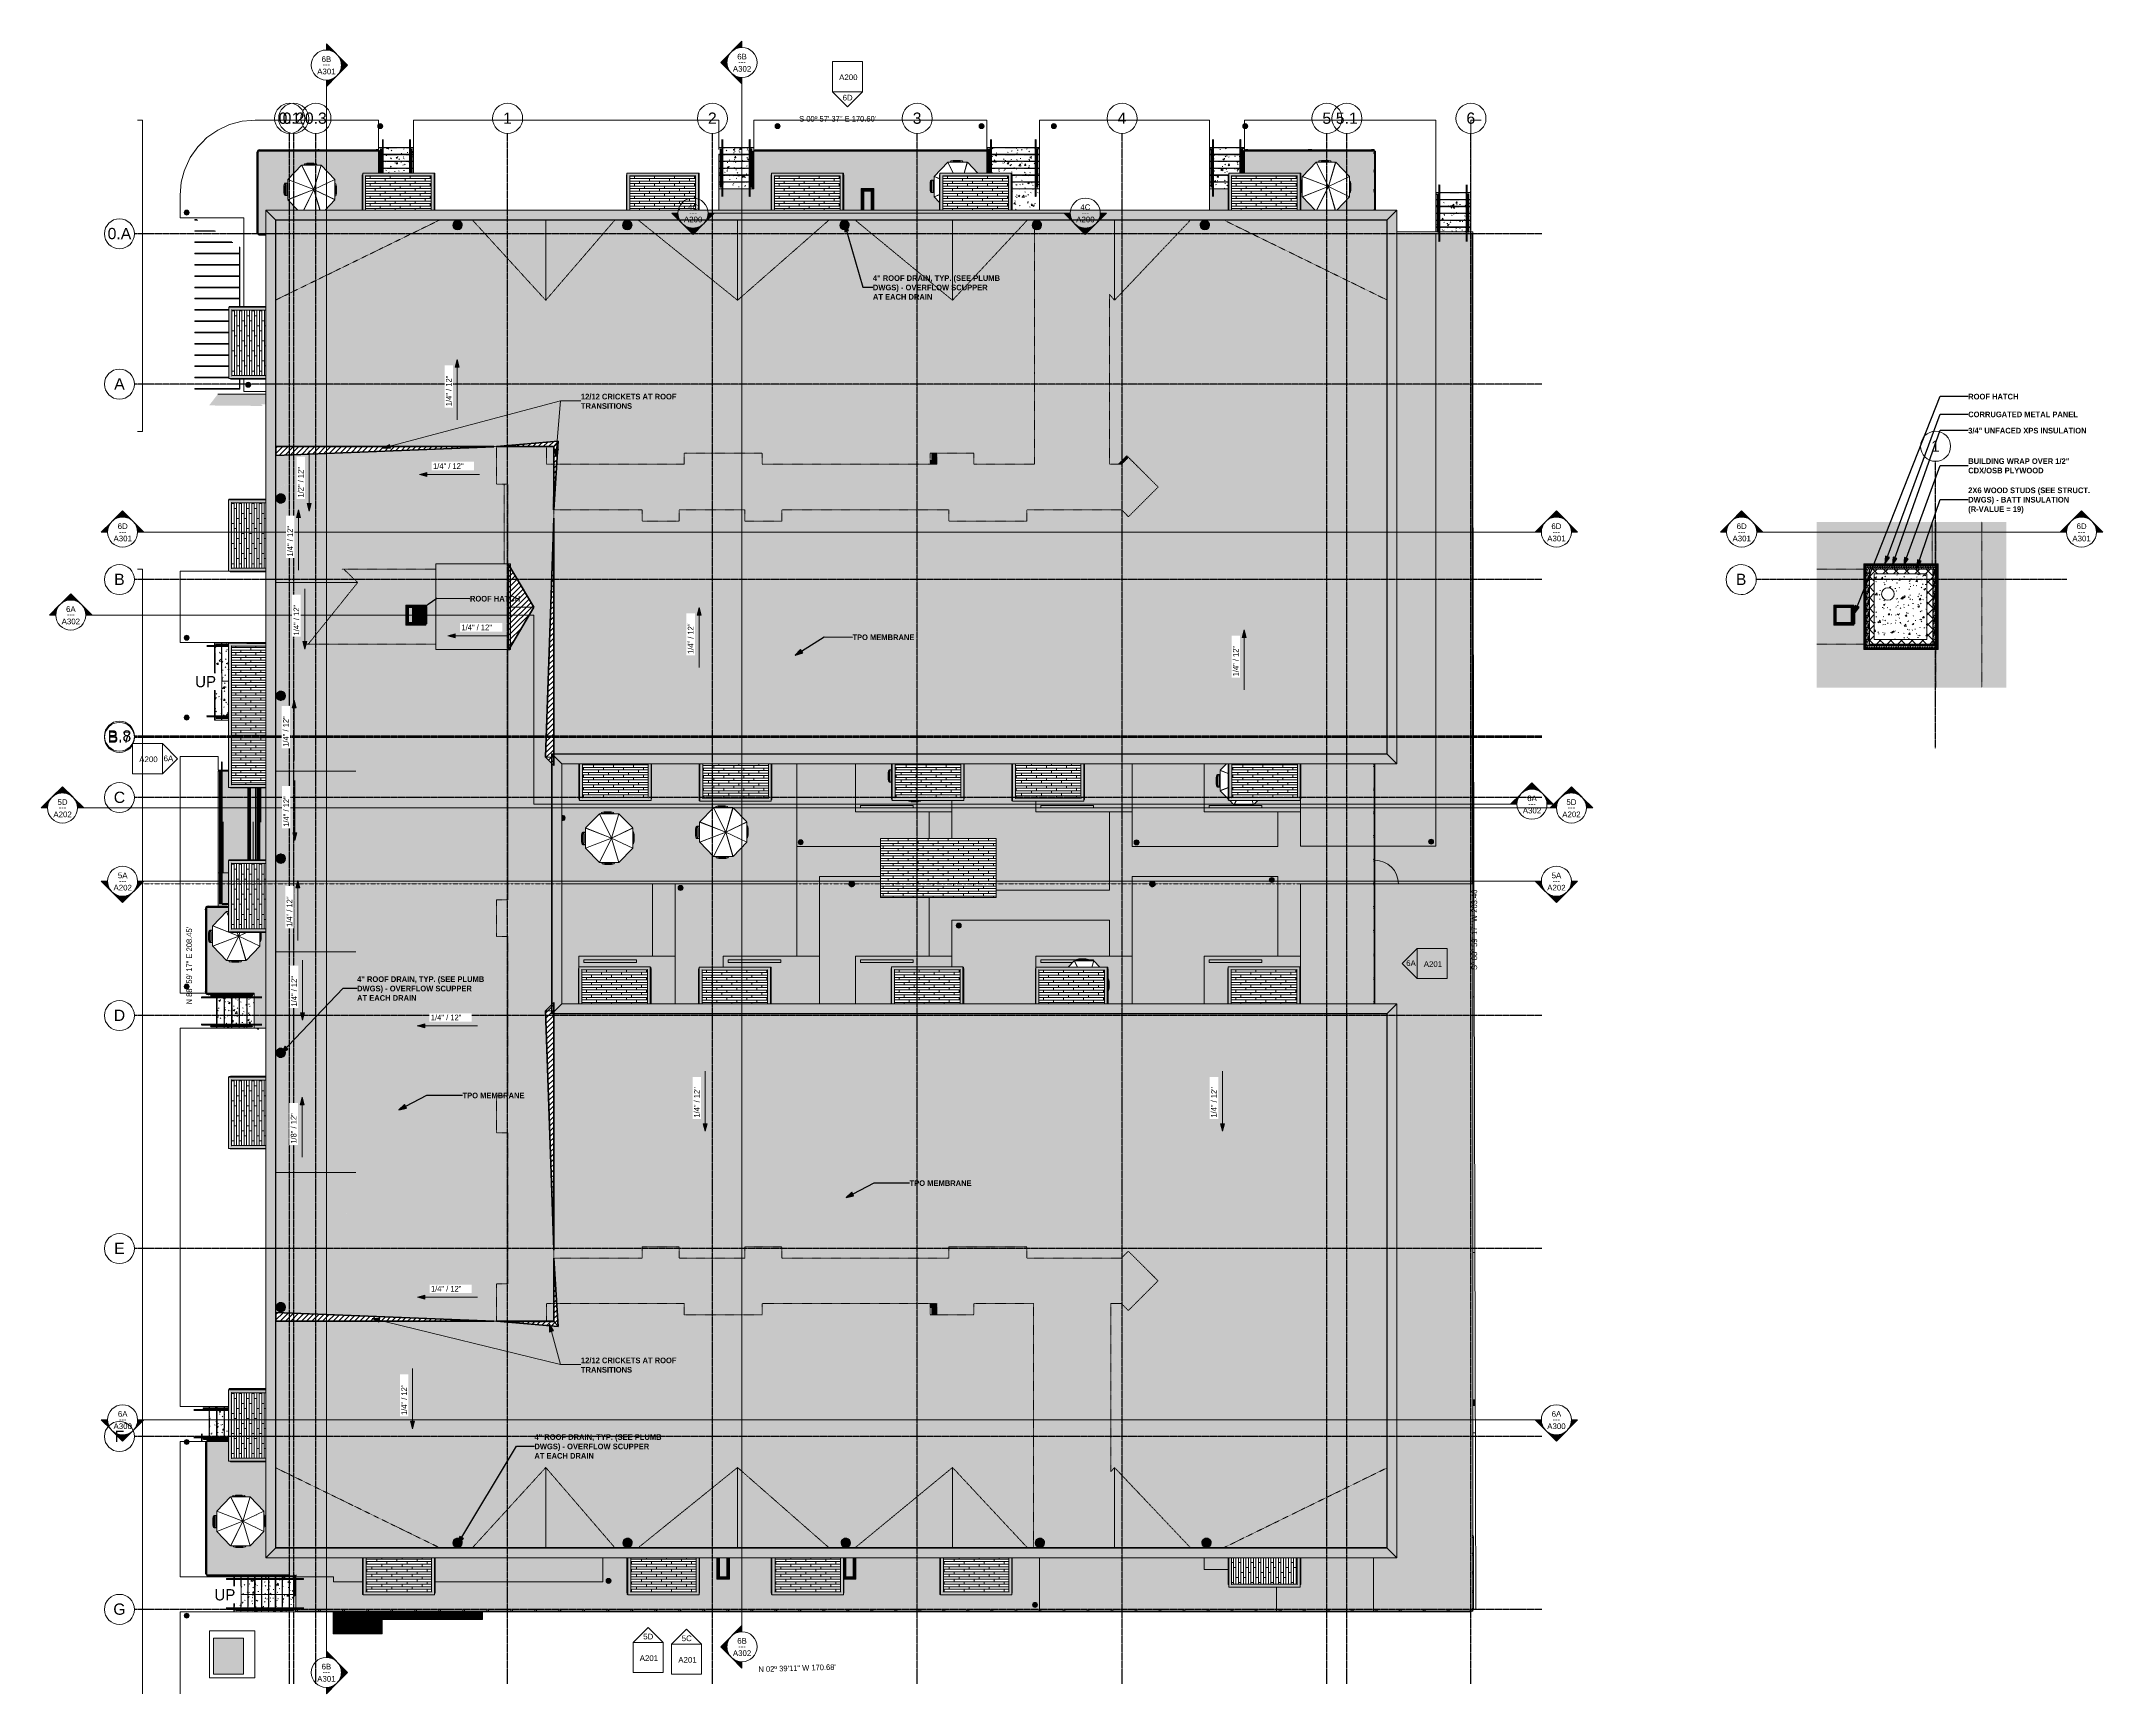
# Model space of a CAD drawing. Header units: inches. Extents: x -4226 to -935, y 9756 to 12395.
import ezdxf

# ---------------------------------------------------------------- set-up
doc = ezdxf.new("R2010")
doc.units = ezdxf.units.IN
doc.header["$MEASUREMENT"] = 0
for name, pattern in [('Center 1_4_', [0.53125, 0.25, -0.09375, 0.09375, -0.09375]), ('Dash 1_16_', [0.125, 0.0625, -0.0625]), ('Grid Line 1_2_', [0.875, 0.5, -0.125, 0.125, -0.125]), ('Overhead 1_16_', [0.101562, 0.0625, -0.039062])]:
    doc.linetypes.add(name, pattern=pattern)
for name, color, linetype, lineweight in [('0-1', 7, 'Continuous', 5), ('0-2', 7, 'Continuous', 9), ('0-3', 165, 'Continuous', 5), ('0-4', 250, 'Continuous', 5), ('A-ANNO-NOTE', 131, 'Continuous', 9), ('A-DETL-CNTR', 5, 'Center 1_4_', 9), ('A-DETL-GENF-1', 57, 'Continuous', 9), ('A-DETL-MEDM', 33, 'Continuous', 20), ('A-DETL-WIDE', 214, 'Continuous', 50), ('A-DOOR-1', 31, 'Continuous', 9), ('A-DOOR-OPNG', 31, 'Continuous', 9), ('A-FLOR-1', 7, 'Continuous', 9), ('A-FLOR-2', 9, 'Continuous', 5), ('A-FLOR-3', 8, 'Continuous', 5), ('A-FLOR-4', 192, 'Continuous', 5), ('A-FLOR-5', 192, 'Continuous', 9), ('A-FLOR-6', 7, 'Dash 1_16_', 9), ('A-FLOR-HRAL', 11, 'Continuous', 9), ('A-FLOR-LEVL-1', 8, 'Continuous', 5), ('A-FLOR-LEVL-2', 7, 'Continuous', 9), ('A-FLOR-PATT-1', 57, 'Continuous', 9), ('A-GENM', 5, 'Continuous', 9), ('A-GENM-1', 55, 'Continuous', 9), ('A-GENM-2', 7, 'Continuous', 9), ('A-GLAZ-CURT', 52, 'Continuous', 9), ('A-GLAZ-CWMG', 51, 'Continuous', 9), ('A-ROOF', 132, 'Continuous', 13), ('A-ROOF-1', 8, 'Continuous', 5), ('A-ROOF-2', 132, 'Continuous', 5), ('A-ROOF-3', 7, 'Dash 1_16_', 9), ('A-ROOF-4', 132, 'Continuous', 9), ('A-WALL', 113, 'Continuous', 13), ('A-WALL-1', 9, 'Continuous', 5), ('A-WALL-2', 7, 'Continuous', 9), ('A-WALL-3', 113, 'Continuous', 5), ('A-WALL-4', 113, 'Continuous', 9), ('A-WALL-PATT-1', 252, 'Continuous', 9), ('C-TOPO', 7, 'Continuous', 9), ('E-ELEC-EQPM', 71, 'Continuous', 9), ('E-ELEC-EQPM-1', 57, 'Continuous', 9), ('E-FIRE', 2, 'Continuous', 9), ('E-LITE-EQPM', 33, 'Continuous', 9), ('G-ANNO-DIMS', 111, 'Continuous', 9), ('G-ANNO-SYMB', 111, 'Continuous', 9), ('G-ANNO-TEXT', 231, 'Continuous', 30), ('G-ANNO-TEXT-1', 231, 'Continuous', 9), ('G-ANNO-TEXT-2', 147, 'Continuous', 20), ('G-IMPT', 8, 'Continuous', 9), ('I-FURN', 30, 'Continuous', 9), ('I-WALL-1', 8, 'Continuous', 5), ('I-WALL-2', 7, 'Continuous', 9), ('M-EQPM', 50, 'Continuous', 9), ('S-BEAM', 12, 'Continuous', 9), ('S-BEAM-1', 253, 'Continuous', 9), ('S-BEAM-2', 7, 'Continuous', 9), ('S-BEAM-3', 10, 'Continuous', 9), ('S-BEAM-4', 57, 'Continuous', 9), ('S-FNDN', 32, 'Continuous', 13), ('S-FNDN-1', 254, 'Continuous', 9), ('S-FNDN-2', 7, 'Continuous', 9), ('S-FNDN-3', 32, 'Continuous', 5), ('S-FNDN-4', 32, 'Continuous', 9), ('S-GRID-1', 1, 'Grid Line 1_2_', 30), ('S-GRID-IDEN', 1, 'Continuous', 9), ('S-GRID-IDEN-1', 147, 'Continuous', 9), ('S-STRS', 31, 'Continuous', 9), ('S-STRS-1', 57, 'Continuous', 9), ('S-STRS-2', 31, 'Overhead 1_16_', 9), ('S-STRS-ANNO', 31, 'Continuous', 9), ('S-STRS-IDEN', 31, 'Continuous', 9)]:
    doc.layers.add(name, color=color, linetype=linetype, lineweight=lineweight)
doc.styles.add('Arial', font='arial.ttf', dxfattribs={"height": 9})
doc.styles.add('Arial_1', font='arial.ttf', dxfattribs={"height": 18})
doc.styles.add('Century Gothic', font='ufonts.com_century-gothic.ttf', dxfattribs={"height": 18})
doc.styles.add('Century Gothic_1', font='ufonts.com_century-gothic.ttf', dxfattribs={"height": 9})
doc.styles.add('Century Gothic_B', font='GOTHICB.TTF', dxfattribs={"height": 9})
pattern_1 = [(50, (0, 0), (27.5427, -2.40992), [2.88, -31.68]), (355, (0, 0), (-5.327844, 28.884266), [2.304, -25.344]), (100.451, (2.295, -0.2), (22.215316, 26.47393), [2.448, -26.924]), (46.184, (0, 7.68), (40.981875, -6.35642), [4.32, -47.52]), (96.636, (3.415, 7.15), (35.89075, 37.40619), [3.671, -40.386]), (351.184, (0, 7.68), (35.89097, 37.40622), [3.456, -38.016]), (21, (3.84, 5.76), (22.921036, -15.46073), [2.88, -31.68]), (326, (3.84, 5.76), (9.34353, 27.84574), [2.304, -25.344]), (71.451, (5.75, 4.472), (32.26477, 12.38442), [2.448, -26.924]), (37.5, (0, 0), (0.466855, 12.782707), [1.267, -23.77, 1.267, -24.461, -25.44]), (37.5, (0, 0), (0.466855, 12.782707), [-50.765, 1.267, -24.173]), (7.5, (0, 0), (10.10159, 15.14509), [1.267, -13.402, 1.267, -23.194, -9.696]), (7.5, (0, 0), (10.10159, 15.14509), [-39.13, 1.267, -8.429]), (327.5, (-8.563, 0), (20.499161, -0.86578), [1.267, -8.333, 1.267, -28.685, -39.744]), (327.5, (-8.563, 0), (20.499161, -0.86578), [-39.552, 1.267, -38.477]), (317.5, (-12.403, 0), (22.39478, 3.844288), [1.267, -11.213, 1.267, -18.624, -28.224]), (317.5, (-12.403, 0), (22.39478, 3.844288), [-32.371, 1.267, -26.957])]
pattern_2 = [(45, (0, 0), (-4.2426407, 4.2426407), [])]
pattern_3 = [(45, (0, 0), (-8.485281, 8.485281), []), (135, (0, 0), (-8.485281, -8.485281), [])]
pattern_4 = [(0, (2279.849, 0), (0, 9), []), (90, (2279.849, 0), (-9, 6e-16), [])]
pattern_5 = [(0, (2279.849, 0), (0, 4.798), []), (315, (2279.849, 0), (4.7984266, 0), [6.786, -6.786]), (45, (2279.849, 0), (4.7984266, 0), [6.786, -6.786])]
pattern_6 = [(161.57, (2280.3291, 0.48), (-3.83995378, -1.544e-05), [0, -27.322, 3.034, 0]), (18.43, (2279.3691, 0.48), (-3.83995378, 1.544e-05), [0, -27.322, 3.034, 0]), (108.43, (2280.3291, 0.48), (1.919622, -9.60052459), [9.106, -21.25]), (71.57, (2279.3691, 0.48), (1.919622, 9.60052459), [9.106, -21.25])]

# ---------------------------------------------------------------- blocks, each defined once
blk = doc.blocks.new('CTR - 1st Phase - Unit Layouts_rvt-1-FLOOR PLAN - ROOF')
at = {"layer": 'A-FLOR-PATT-1'}
h = blk.add_hatch(dxfattribs=at)
h.set_pattern_fill('FP_1', color=256, style=0, pattern_type=2)
h.set_pattern_definition([(180, (-2793.68, 11074.002), (-5e-16, -4), []), (270, (-2793.68, 11074.002), (8, -8), [4, -28]), (270, (-2809.68, 11070.002), (8, -8), [4, -28])])
h.paths.add_polyline_path([(-2731.3, 11027.9), (-2701.2, 11027.9), (-2701.2, 11121.8), (-2886.2, 11121.8), (-2886.2, 11027.9), (-2772.3, 11027.9)], flags=0)
at = {"layer": 'A-FLOR-1'}
for p, q in [((-2701.2, 11121.8), (-2886.2, 11121.8)), ((-2886.2, 11121.8), (-2886.2, 11027.9)), ((-2701.2, 11027.9), (-2701.2, 11121.8)), ((-2886.2, 11027.9), (-2701.2, 11027.9))]:
    blk.add_line(p, q, dxfattribs=at)
blk = doc.blocks.new('Parking_Stall_Multiple - BIKE PARKING-1367944-FLOOR PLAN - ROOF')
at = {"layer": 'A-GENM-1'}
h = blk.add_hatch(color=256, dxfattribs=at)
h.paths.add_polyline_path([(29.3, 0), (0, 0), (0, -16.2), (1, -16.2), (1, -1), (72, -1), (72, 0), (47, 0)], flags=0)
h.paths.add_polyline_path([(36.5, -18.5), (17.8, -18.8), (17.8, -19), (72, -19)], flags=0)
h = blk.add_hatch(color=256, dxfattribs=at)
h.paths.add_polyline_path([(17.8, -18), (17.8, -18.8), (36.5, -18.5), (72, -19), (72, -18), (21, -18)], flags=0)
h.paths.add_polyline_path([(36.5, -36.5), (17.8, -36.8), (17.8, -37), (72, -37)], flags=0)
h = blk.add_hatch(color=256, dxfattribs=at)
h.paths.add_polyline_path([(17.8, -36), (17.8, -36.8), (36.5, -36.5), (72, -37), (72, -36), (21, -36)], flags=0)
h.paths.add_polyline_path([(36.5, -54.5), (17.8, -54.8), (17.8, -55), (72, -55), (57.9, -54.8)], flags=0)
h = blk.add_hatch(color=256, dxfattribs=at)
h.paths.add_polyline_path([(58.6, -54), (17.8, -54), (17.8, -54.8), (36.5, -54.5), (72, -55), (72, -54)], flags=0)
h.paths.add_polyline_path([(36.5, -72.5), (17.8, -72.8), (17.8, -73), (72, -73), (43.2, -72.6)], flags=0)
h = blk.add_hatch(color=256, dxfattribs=at)
h.paths.add_polyline_path([(21, -72), (17.8, -72), (17.8, -72.8), (36.5, -72.5), (72, -73), (72, -72), (29.3, -72)], flags=0)
h.paths.add_polyline_path([(36.5, -90.5), (17.8, -90.8), (17.8, -91), (72, -91)], flags=0)
h = blk.add_hatch(color=256, dxfattribs=at)
h.paths.add_polyline_path([(21, -90), (17.8, -90), (17.8, -90.8), (36.5, -90.5), (72, -91), (72, -90), (28.9, -90)], flags=0)
h.paths.add_polyline_path([(36.5, -108.5), (17.8, -108.8), (17.8, -109), (72, -109)], flags=0)
h = blk.add_hatch(color=256, dxfattribs=at)
h.paths.add_polyline_path([(29.3, -126), (17.8, -126), (17.8, -126.8), (36.5, -126.5), (72, -127), (72, -126)], flags=0)
h.paths.add_polyline_path([(1, -145), (72, -145), (36.5, -144.5), (3.4, -145)], flags=0)
h.paths.add_polyline_path([(0, -144), (0.1, -144.9), (0, -145), (1, -145), (0.5, -144.5)], flags=0)
h.paths.add_polyline_path([(0, -132.2), (0, -144), (1, -144), (1, -132.2), (0.3, -132.2)], flags=0)
h = blk.add_hatch(color=256, dxfattribs=at)
h.paths.add_polyline_path([(29.3, -108), (17.8, -108), (17.8, -108.8), (36.5, -108.5), (72, -109), (72, -108)], flags=0)
h.paths.add_polyline_path([(36.5, -126.5), (17.8, -126.8), (17.8, -127), (72, -127)], flags=0)
h = blk.add_hatch(color=256, dxfattribs=at)
h.paths.add_polyline_path([(2.7, -144), (0, -144), (1, -145), (36.5, -144.5), (72, -145), (72, -144), (6.6, -144)], flags=0)
h.paths.add_polyline_path([(0, -144), (0, -145), (0.1, -144.9)], flags=0)
h.paths.add_polyline_path([(1, -163), (72, -163), (36.5, -162.5), (3.5, -163)], flags=0)
h.paths.add_polyline_path([(0, -162), (0.1, -162.9), (0, -163), (1, -163), (0.5, -162.5)], flags=0)
h.paths.add_polyline_path([(1, -145), (0, -145), (0, -162), (1, -162), (1, -145.1)], flags=0)
h = blk.add_hatch(color=256, dxfattribs=at)
h.paths.add_polyline_path([(4.8, -162), (0, -162), (1, -163), (36.5, -162.5), (72, -163), (72, -162), (5.4, -162)], flags=0)
h.paths.add_polyline_path([(0, -162), (0, -163), (0.1, -162.9)], flags=0)
h.paths.add_polyline_path([(1, -181), (72, -181), (36.5, -180.5), (14.7, -180.8)], flags=0)
h.paths.add_polyline_path([(0, -180), (0.1, -180.9), (0, -181), (1, -181), (0.5, -180.5)], flags=0)
h.paths.add_polyline_path([(0.1, -163), (0, -163), (0, -180), (1, -180), (1, -163)], flags=0)
h = blk.add_hatch(color=256, dxfattribs=at)
h.paths.add_polyline_path([(0, -180), (0, -181), (0.1, -180.9)], flags=0)
h.paths.add_polyline_path([(0, -180), (1, -181), (36.5, -180.5), (72, -181), (72, -180), (14.2, -180)], flags=0)
h.paths.add_polyline_path([(1, -199), (72, -199), (35, -198.5), (25.9, -198.6)], flags=0)
h.paths.add_polyline_path([(0, -198), (0, -199), (1, -199), (0.5, -198.5)], flags=0)
h.paths.add_polyline_path([(0, -181), (0, -198), (1, -198), (1, -181), (0.1, -181)], flags=0)
h = blk.add_hatch(color=256, dxfattribs=at)
h.paths.add_polyline_path([(30.6, -198), (0, -198), (1, -199), (36.5, -198.5), (72, -199), (72, -198), (32.3, -198)], flags=0)
h.paths.add_polyline_path([(1, -217), (72, -217), (36.5, -216.5), (29.3, -216.6)], flags=0)
h.paths.add_polyline_path([(0, -216), (0.1, -216.9), (0, -217), (1, -217), (0.5, -216.5)], flags=0)
h.paths.add_polyline_path([(0, -199), (0, -216), (1, -216), (1, -199), (0.1, -199)], flags=0)
h = blk.add_hatch(color=256, dxfattribs=at)
h.paths.add_polyline_path([(72, -216), (0, -216), (1, -217), (37.1, -216.5), (72, -217)], flags=0)
h.paths.add_polyline_path([(0, -216), (0, -217), (0.1, -216.9)], flags=0)
h.paths.add_polyline_path([(1, -217), (0, -217), (0, -226.6), (1, -227.3), (1, -219.1)], flags=0)
h.paths.add_polyline_path([(36.5, -234.5), (12.7, -234.8), (13, -235), (72, -235), (48.5, -234.7)], flags=0)
h = blk.add_hatch(color=256, dxfattribs=at)
h.paths.add_polyline_path([(48.1, -234), (11.4, -234), (12.7, -234.8), (36.5, -234.5), (72, -235), (72, -234), (53.9, -234)], flags=0)
h.paths.add_polyline_path([(40.2, -252.6), (40.9, -253), (70.9, -253), (40.7, -252.6)], flags=0)
h = blk.add_hatch(color=256, dxfattribs=at)
h.paths.add_polyline_path([(59.4, -252), (39.3, -252), (40.2, -252.6), (72, -253), (72, -252), (62.9, -252)], flags=0)
h.paths.add_polyline_path([(67.6, -270), (67.2, -270), (68.8, -271), (72, -271), (72, -270), (70.7, -270)], flags=0)
at = {"layer": 'A-GENM-2'}
for p, q in [((72, 0), (0, 0)), ((0, 0), (0, -16.2)), ((72, -1), (72, 0)), ((1, -16.2), (1, -1)), ((1, -1), (72, -1)), ((72, -18), (17.8, -18)), ((72, -18), (17.8, -18)), ((17.8, -19), (72, -19)), ((17.8, -19), (72, -19)), ((72, -19), (72, -18)), ((72, -19), (72, -18)), ((72, -36), (17.8, -36)), ((72, -36), (17.8, -36)), ((17.8, -37), (72, -37)), ((17.8, -37), (72, -37)), ((72, -54), (17.8, -54)), ((72, -54), (17.8, -54)), ((17.8, -55), (72, -55)), ((17.8, -55), (72, -55)), ((72, -37), (72, -36)), ((72, -37), (72, -36)), ((72, -55), (72, -54)), ((72, -55), (72, -54)), ((72, -72), (17.8, -72)), ((72, -72), (17.8, -72)), ((17.8, -73), (72, -73)), ((17.8, -73), (72, -73)), ((72, -90), (17.8, -90)), ((72, -90), (17.8, -90)), ((17.8, -91), (72, -91)), ((17.8, -91), (72, -91)), ((72, -73), (72, -72)), ((72, -73), (72, -72)), ((72, -91), (72, -90)), ((72, -91), (72, -90)), ((72, -108), (17.8, -108)), ((72, -108), (17.8, -108)), ((17.8, -109), (72, -109)), ((17.8, -109), (72, -109)), ((72, -126), (17.8, -126)), ((72, -126), (17.8, -126)), ((17.8, -127), (72, -127)), ((17.8, -127), (72, -127)), ((72, -109), (72, -108)), ((72, -109), (72, -108)), ((72, -127), (72, -126)), ((72, -127), (72, -126)), ((0, -132.2), (0, -145)), ((72, -144), (0, -144)), ((0, -144), (0, -163)), ((0, -145), (72, -145)), ((72, -162), (0, -162)), ((0, -162), (0, -181)), ((0, -163), (72, -163)), ((1, -144), (1, -132.2)), ((72, -144), (1, -144)), ((1, -162), (1, -145)), ((1, -145), (72, -145)), ((72, -162), (1, -162)), ((1, -180), (1, -163)), ((1, -163), (72, -163)), ((72, -145), (72, -144)), ((72, -145), (72, -144)), ((72, -163), (72, -162)), ((72, -163), (72, -162)), ((72, -180), (0, -180)), ((0, -180), (0, -199)), ((0, -181), (72, -181)), ((72, -180), (1, -180)), ((1, -198), (1, -181)), ((1, -181), (72, -181)), ((72, -181), (72, -180)), ((72, -181), (72, -180)), ((72, -198), (0, -198)), ((0, -198), (0, -217)), ((0, -199), (72, -199)), ((72, -216), (0, -216)), ((0, -216), (0, -226.6)), ((0, -217), (72, -217)), ((72, -198), (1, -198)), ((1, -216), (1, -199)), ((1, -199), (72, -199)), ((72, -216), (1, -216)), ((1, -227.3), (1, -217)), ((1, -217), (72, -217)), ((72, -199), (72, -198)), ((72, -199), (72, -198)), ((72, -217), (72, -216)), ((72, -217), (72, -216)), ((72, -234), (11.4, -234)), ((72, -234), (11.4, -234)), ((13, -235), (72, -235)), ((13, -235), (72, -235)), ((72, -252), (39.3, -252)), ((72, -252), (39.3, -252)), ((40.9, -253), (72, -253)), ((40.9, -253), (72, -253)), ((72, -235), (72, -234)), ((72, -235), (72, -234)), ((72, -253), (72, -252)), ((72, -253), (72, -252)), ((72, -270), (67.2, -270)), ((68.8, -271), (72, -271)), ((72, -271), (72, -270))]:
    blk.add_line(p, q, dxfattribs=at)
blk = doc.blocks.new('CTR  - Topography_rvt-1-FLOOR PLAN - ROOF')
at = {"layer": 'C-TOPO'}
for p, q in [((-4064.2, 12268.6), (-4072, 12268.6)), ((-4064.2, 12268.6), (-4072, 12268.6)), ((-4064.2, 12268.6), (-4064.2, 12217.2)), ((-4064.2, 12268.6), (-4064.2, 12217.2)), ((-3944.2, 12252.8), (-3961.3, 12240.8)), ((-3961.3, 12240.8), (-3944.2, 12252.8)), ((-3925.2, 12261.6), (-3944.2, 12252.8)), ((-3944.2, 12252.8), (-3925.2, 12261.6)), ((-3905, 12267), (-3925.2, 12261.6)), ((-3925.2, 12261.6), (-3905, 12267)), ((-3890.8, 12268.3), (-3905, 12267)), ((-3905, 12267), (-3890.8, 12268.3)), ((-3884.2, 12268.8), (-3890.8, 12268.3)), ((-3890.8, 12268.3), (-3884.2, 12268.8)), ((-3711.6, 12268.8), (-3884.2, 12268.8)), ((-3884.2, 12268.8), (-3711.6, 12268.8)), ((-3711.5, 12268.8), (-3711.6, 12268.8)), ((-3711.6, 12268.8), (-3711.5, 12268.8)), ((-3711.2, 12268.8), (-3711.5, 12268.8)), ((-3711.5, 12268.8), (-3711.2, 12268.8)), ((-3687.3, 12268.8), (-3711.2, 12268.8)), ((-3711.2, 12268.8), (-3687.3, 12268.8)), ((-3687.3, 12262.1), (-3687.3, 12268.8)), ((-3687.3, 12268.8), (-3687.3, 12262.1)), ((-3687.3, 12250.5), (-3687.3, 12256.1)), ((-3687.3, 12256.1), (-3687.3, 12250.5)), ((-3687.3, 12225.2), (-3687.3, 12250.5)), ((-3687.3, 12250.5), (-3687.3, 12225.2)), ((-3544.8, 12268.8), (-3631.3, 12268.8)), ((-3631.3, 12268.8), (-3631.3, 12230.9)), ((-3631.3, 12230.9), (-3631.3, 12268.8)), ((-3631.3, 12268.8), (-3544.8, 12268.8)), ((-3483.4, 12268.8), (-3544.8, 12268.8)), ((-3544.8, 12268.8), (-3483.4, 12268.8)), ((-3381.5, 12268.8), (-3483.4, 12268.8)), ((-3483.4, 12268.8), (-3381.5, 12268.8)), ((-3228, 12268.8), (-3381.5, 12268.8)), ((-3381.5, 12268.8), (-3228, 12268.8)), ((-3159.9, 12268.8), (-3228, 12268.8)), ((-3228, 12268.8), (-3159.9, 12268.8)), ((-3144.3, 12268.8), (-3159.9, 12268.8)), ((-3159.9, 12268.8), (-3144.3, 12268.8)), ((-3144.3, 12225.2), (-3144.3, 12268.8)), ((-3144.3, 12268.8), (-3144.3, 12225.2)), ((-2985.5, 12268.8), (-3088.3, 12268.8)), ((-3088.3, 12268.8), (-3088.3, 12239.4)), ((-3088.3, 12239.4), (-3088.3, 12268.8)), ((-3088.3, 12268.8), (-2985.5, 12268.8)), ((-2769.6, 12268.8), (-2985.5, 12268.8)), ((-2985.5, 12268.8), (-2985.5, 12268.8)), ((-2985.5, 12268.8), (-2985.5, 12268.8)), ((-2985.5, 12268.8), (-2769.6, 12268.8)), ((-2716.3, 12268.8), (-2769.6, 12268.8)), ((-2769.6, 12268.8), (-2716.3, 12268.8)), ((-2716.3, 12240.9), (-2716.3, 12268.8)), ((-2716.3, 12268.8), (-2716.3, 12240.9)), ((-2577.6, 12268.8), (-2632.3, 12268.8)), ((-2632.3, 12268.8), (-2632.3, 12257.7)), ((-2632.3, 12257.7), (-2632.3, 12268.8)), ((-2632.3, 12268.8), (-2577.6, 12268.8)), ((-2632.3, 12257.7), (-2632.3, 12225.2)), ((-2632.3, 12225.2), (-2632.3, 12257.7)), ((-2360.9, 12268.8), (-2577.6, 12268.8)), ((-2577.6, 12268.8), (-2360.9, 12268.8)), ((-2360.9, 12268.7), (-2360.9, 12268.8)), ((-2360.9, 12268.8), (-2360.9, 12268.7)), ((-2360.9, 12226.8), (-2360.9, 12268.7)), ((-2360.9, 12268.7), (-2360.9, 12226.8)), ((-1999.3, 12268.8), (-2304.9, 12268.8)), ((-2304.9, 12268.8), (-2304.9, 12268.7)), ((-2304.9, 12268.7), (-2304.9, 12268.8)), ((-2304.9, 12268.8), (-1999.3, 12268.8)), ((-2304.9, 12268.7), (-2304.9, 12262.9)), ((-2304.9, 12262.9), (-2304.9, 12268.7)), ((-2304.9, 12255.3), (-2304.9, 12225.2)), ((-2304.9, 12225.2), (-2304.9, 12255.3)), ((-1999.3, 12268.7), (-1999.3, 12268.8)), ((-1999.3, 12268.8), (-1999.3, 12268.7)), ((-1999.3, 12258.3), (-1999.3, 12268.7)), ((-1999.3, 12268.7), (-1999.3, 12258.3)), ((-1999.3, 12251.5), (-1999.3, 12258.3)), ((-1999.3, 12258.3), (-1999.3, 12251.5)), ((-1999.3, 12234.8), (-1999.3, 12251.5)), ((-1999.3, 12251.5), (-1999.3, 12234.8)), ((-1926.9, 12268.8), (-1943.3, 12268.8)), ((-1943.3, 12268.8), (-1943.3, 12268.7)), ((-1943.3, 12268.7), (-1943.3, 12268.8)), ((-1943.3, 12268.8), (-1926.9, 12268.8)), ((-1943.3, 12268.7), (-1943.3, 12246.5)), ((-1943.3, 12246.5), (-1943.3, 12268.7)), ((-1943.3, 12246.5), (-1943.3, 12187.1)), ((-1943.3, 12187.1), (-1943.3, 12246.5)), ((-4064.2, 12125.9), (-4064.2, 12217.2)), ((-4064.2, 12217.2), (-4064.2, 12125.9)), ((-3976.1, 12226), (-3988.1, 12208.8)), ((-3988.1, 12208.8), (-3976.1, 12226)), ((-3969.3, 12232.7), (-3976.1, 12226)), ((-3976.1, 12226), (-3969.3, 12232.7)), ((-3961.3, 12240.8), (-3969.3, 12232.7)), ((-3969.3, 12232.7), (-3961.3, 12240.8)), ((-3631.3, 12230.9), (-3631.3, 12225.2)), ((-3631.3, 12225.2), (-3631.3, 12230.9)), ((-3088.3, 12239.4), (-3088.3, 12225.2)), ((-3088.3, 12225.2), (-3088.3, 12239.4)), ((-2716.3, 12225.2), (-2716.3, 12240.9)), ((-2716.3, 12240.9), (-2716.3, 12225.2)), ((-2360.9, 12225.2), (-2360.9, 12226.8)), ((-2360.9, 12226.8), (-2360.9, 12225.2)), ((-1999.3, 12175.1), (-1999.3, 12234.8)), ((-1999.3, 12234.8), (-1999.3, 12175.1)), ((-3997.6, 12187.4), (-4002.3, 12169.7)), ((-4002.3, 12169.7), (-3997.6, 12187.4)), ((-3996.9, 12189.9), (-3997.6, 12187.4)), ((-3997.6, 12187.4), (-3996.9, 12189.9)), ((-3988.1, 12208.8), (-3996.9, 12189.9)), ((-3996.9, 12189.9), (-3988.1, 12208.8)), ((-1943.3, 12187.1), (-1943.3, 12153.2)), ((-1943.3, 12153.2), (-1943.3, 12187.1)), ((-4002.3, 12169.7), (-4004.2, 12148.8)), ((-4004.2, 12148.8), (-4002.3, 12169.7)), ((-4004.2, 12148.8), (-4004.2, 12118)), ((-4004.2, 12118), (-4004.2, 12148.8)), ((-1999.3, 12153.2), (-1999.3, 12175.1)), ((-1999.3, 12175.1), (-1999.3, 12153.2)), ((-1999.3, 12142.2), (-1999.3, 12150.2)), ((-1999.3, 12150.2), (-1999.3, 12142.2)), ((-1943.3, 12150.2), (-1943.3, 12144.8)), ((-1943.3, 12144.8), (-1943.3, 12150.2)), ((-4064.2, 11775.3), (-4064.2, 12125.9)), ((-4064.2, 12125.9), (-4064.2, 11775.3)), ((-4004.2, 12118), (-4004.2, 12112.6)), ((-4004.2, 12112.6), (-4004.2, 12118)), ((-4004.2, 12112.6), (-3998.6, 12112.6)), ((-3998.6, 12112.6), (-4004.2, 12112.6)), ((-3998.6, 12112.6), (-3994.4, 12112.6)), ((-3994.4, 12112.6), (-3998.6, 12112.6)), ((-3994.4, 12112.6), (-3989.9, 12112.6)), ((-3989.9, 12112.6), (-3994.4, 12112.6)), ((-3989.9, 12112.6), (-3981.4, 12112.6)), ((-3981.4, 12112.6), (-3989.9, 12112.6)), ((-3981.4, 12112.6), (-3902.7, 12112.6)), ((-3902.7, 12112.6), (-3981.4, 12112.6)), ((-3902.7, 12112.6), (-3902.7, 12090.6)), ((-3902.7, 12090.6), (-3902.7, 12112.6)), ((-1943.3, 12144.8), (-1943.3, 12142.2)), ((-1943.3, 12142.2), (-1943.3, 12144.8)), ((-3902.7, 12090.6), (-3902.7, 12061.6)), ((-3902.7, 12061.6), (-3902.7, 12090.6)), ((-1940.3, 12087.2), (-1926.9, 12087.2)), ((-1926.9, 12087.2), (-1926.9, 12087.2)), ((-3902.7, 12061.6), (-3902.7, 11987.4)), ((-3902.7, 11987.4), (-3902.7, 12061.6)), ((-3902.7, 11987.4), (-3902.7, 11971.4)), ((-3902.7, 11971.4), (-3902.7, 11987.4)), ((-3902.7, 11855.4), (-3902.7, 11835.2)), ((-3902.7, 11835.2), (-3902.7, 11855.4)), ((-3902.7, 11835.2), (-3869.1, 11835.2)), ((-3869.1, 11835.2), (-3902.7, 11835.2)), ((-3869.1, 11835.2), (-3867.3, 11835.2)), ((-3867.3, 11835.2), (-3869.1, 11835.2)), ((-4072, 11771.4), (-4067.9, 11771.4)), ((-4067.9, 11771.4), (-4072, 11771.4)), ((-4067.9, 11771.4), (-4065, 11771.4)), ((-4065, 11771.4), (-4067.9, 11771.4)), ((-4065, 11771.4), (-4064.2, 11771.4)), ((-4064.2, 11771.4), (-4065, 11771.4)), ((-4064.2, 11771.4), (-4064.2, 11775.3)), ((-4064.2, 11775.3), (-4064.2, 11771.4)), ((-1940.3, 11720.2), (-1935.3, 9891.2)), ((-4066.2, 11551.6), (-4072, 11551.6)), ((-4072, 11551.6), (-4066.2, 11551.6)), ((-4064.2, 11551.6), (-4066.2, 11551.6)), ((-4066.2, 11551.6), (-4064.2, 11551.6)), ((-4064.2, 11543.2), (-4064.2, 11551.6)), ((-4064.2, 11551.6), (-4064.2, 11543.2)), ((-4064.2, 11539.6), (-4064.2, 11543.2)), ((-4064.2, 11543.2), (-4064.2, 11539.6)), ((-4064.2, 11435.2), (-4064.2, 11539.6)), ((-4064.2, 11539.6), (-4064.2, 11435.2)), ((-3926.7, 11548.6), (-4004.2, 11548.6)), ((-4004.2, 11548.6), (-4004.2, 11543.2)), ((-4004.2, 11543.2), (-4004.2, 11548.6)), ((-4004.2, 11548.6), (-3926.7, 11548.6)), ((-4004.2, 11543.2), (-4004.2, 11540)), ((-4004.2, 11540), (-4004.2, 11543.2)), ((-4004.2, 11540), (-4004.2, 11435.2)), ((-4004.2, 11435.2), (-4004.2, 11540)), ((-4064.2, 11431.3), (-4064.2, 11435.2)), ((-4064.2, 11435.2), (-4064.2, 11431.3)), ((-4064.2, 11315.2), (-4064.2, 11431.3)), ((-4064.2, 11431.3), (-4064.2, 11315.2)), ((-4004.2, 11435.2), (-4004.2, 11435)), ((-4004.2, 11435), (-4004.2, 11435.2)), ((-4004.2, 11435), (-3949.1, 11435)), ((-3949.1, 11435), (-4004.2, 11435)), ((-4064.2, 11311.5), (-4064.2, 11315.2)), ((-4064.2, 11315.2), (-4064.2, 11311.5)), ((-4064.2, 11201.2), (-4064.2, 11311.5)), ((-4064.2, 11311.5), (-4064.2, 11201.2)), ((-3970.2, 11253), (-4004.2, 11253)), ((-4004.2, 11253), (-4004.2, 11201.2)), ((-4004.2, 11201.2), (-4004.2, 11253)), ((-4004.2, 11253), (-3970.2, 11253)), ((-3943.3, 11253), (-3970.2, 11253)), ((-3970.2, 11253), (-3943.3, 11253)), ((-3943.3, 11231.1), (-3943.3, 11253)), ((-3943.3, 11253), (-3943.3, 11231.1)), ((-3940.2, 11231.1), (-3943.3, 11231.1)), ((-3943.3, 11231.1), (-3940.2, 11231.1)), ((-3938.3, 11231.1), (-3940.2, 11231.1)), ((-3940.2, 11231.1), (-3938.3, 11231.1)), ((-3926.7, 11231.1), (-3936.8, 11231.1)), ((-3936.8, 11231.1), (-3926.7, 11231.1)), ((-4064.2, 11072), (-4064.2, 11201.2)), ((-4064.2, 11201.2), (-4064.2, 11072)), ((-4004.2, 11201.2), (-4004.2, 11068.6)), ((-4004.2, 11068.6), (-4004.2, 11201.2)), ((-4064.2, 11068.6), (-4064.2, 11072)), ((-4064.2, 11072), (-4064.2, 11068.6)), ((-4064.2, 11068.5), (-4064.2, 11068.6)), ((-4064.2, 11068.6), (-4064.2, 11068.6)), ((-4064.2, 11068.6), (-4064.2, 11068.6)), ((-4064.2, 11068.6), (-4064.2, 11068.5)), ((-4064.2, 10787.6), (-4064.2, 11068.5)), ((-4064.2, 11068.5), (-4064.2, 10787.6)), ((-4004.2, 11068.6), (-4004.2, 11068.5)), ((-4004.2, 11068.5), (-4004.2, 11068.6)), ((-4004.2, 11068.5), (-4004.2, 10875)), ((-4004.2, 10875), (-4004.2, 11068.5)), ((-4004.2, 10875), (-3963.2, 10875)), ((-3963.2, 10875), (-4004.2, 10875)), ((-3945.9, 10819), (-4004.2, 10819)), ((-4004.2, 10819), (-4004.2, 10787.6)), ((-4004.2, 10787.6), (-4004.2, 10819)), ((-4004.2, 10819), (-3945.9, 10819)), ((-4064.2, 10623.6), (-4064.2, 10787.6)), ((-4064.2, 10787.6), (-4064.2, 10787.6)), ((-4064.2, 10787.6), (-4064.2, 10787.6)), ((-4064.2, 10787.6), (-4064.2, 10623.6)), ((-4004.2, 10787.6), (-4004.2, 10737.4)), ((-4004.2, 10737.4), (-4004.2, 10787.6)), ((-4004.2, 10737.4), (-4004.2, 10663.5)), ((-4004.2, 10663.5), (-4004.2, 10737.4)), ((-4004.2, 10663.5), (-4004.2, 10623.6)), ((-4004.2, 10623.6), (-4004.2, 10663.5)), ((-4064.2, 10487.6), (-4064.2, 10623.6)), ((-4064.2, 10623.6), (-4064.2, 10623.6)), ((-4064.2, 10623.6), (-4064.2, 10623.6)), ((-4064.2, 10623.6), (-4064.2, 10487.6)), ((-4004.2, 10623.6), (-4004.2, 10623.6)), ((-4004.2, 10623.6), (-4004.2, 10593.7)), ((-4004.2, 10593.7), (-4004.2, 10623.6)), ((-4004.2, 10623.6), (-4004.2, 10623.6)), ((-4004.2, 10593.7), (-4004.2, 10538)), ((-4004.2, 10538), (-4004.2, 10593.7)), ((-4004.2, 10538), (-4004.2, 10487.6)), ((-4004.2, 10487.6), (-4004.2, 10538)), ((-4064.2, 10487.5), (-4064.2, 10487.6)), ((-4064.2, 10487.6), (-4064.2, 10487.6)), ((-4064.2, 10487.6), (-4064.2, 10487.6)), ((-4064.2, 10487.6), (-4064.2, 10487.5)), ((-4064.2, 10388.8), (-4064.2, 10487.5)), ((-4064.2, 10487.5), (-4064.2, 10388.8)), ((-4004.2, 10487.6), (-4004.2, 10487.6)), ((-4004.2, 10487.6), (-4004.2, 10438.5)), ((-4004.2, 10438.5), (-4004.2, 10487.6)), ((-4004.2, 10487.6), (-4004.2, 10487.6)), ((-4004.2, 10438.5), (-4004.2, 10400.2)), ((-4004.2, 10400.2), (-4004.2, 10438.5)), ((-4064.2, 10334.8), (-4064.2, 10388.8)), ((-4064.2, 10388.8), (-4064.2, 10334.8)), ((-4004.2, 10400.2), (-4004.2, 10316.8)), ((-4004.2, 10316.8), (-4004.2, 10400.2)), ((-4064.2, 10278.2), (-4064.2, 10334.8)), ((-4064.2, 10334.8), (-4064.2, 10278.2)), ((-4004.2, 10316.8), (-4004.2, 10292.4)), ((-4004.2, 10292.4), (-4004.2, 10316.8)), ((-4064.2, 10230.8), (-4064.2, 10278.2)), ((-4064.2, 10278.2), (-4064.2, 10230.8)), ((-4004.2, 10292.4), (-4004.2, 10272)), ((-4004.2, 10272), (-4004.2, 10292.4)), ((-4004.2, 10272), (-4004.2, 10215.2)), ((-4004.2, 10215.2), (-4004.2, 10272)), ((-4064.2, 10199.7), (-4064.2, 10230.8)), ((-4064.2, 10230.8), (-4064.2, 10199.7)), ((-4004.2, 10215.2), (-3980.4, 10215.2)), ((-3980.4, 10215.2), (-4004.2, 10215.2)), ((-3980.4, 10215.2), (-3957.9, 10215.2)), ((-3957.9, 10215.2), (-3980.4, 10215.2)), ((-4064.2, 10106.9), (-4064.2, 10199.7)), ((-4064.2, 10199.7), (-4064.2, 10106.9)), ((-3997.6, 10159.2), (-4004.2, 10159.2)), ((-4004.2, 10159.2), (-4004.2, 10028.4)), ((-4004.2, 10028.4), (-4004.2, 10159.2)), ((-4004.2, 10159.2), (-3997.6, 10159.2)), ((-3969.9, 10159.2), (-3989.8, 10159.2)), ((-3989.8, 10159.2), (-3969.9, 10159.2)), ((-4064.2, 10023), (-4064.2, 10106.9)), ((-4064.2, 10106.9), (-4064.2, 10023)), ((-4064.2, 9932.5), (-4064.2, 10023)), ((-4064.2, 10023), (-4064.2, 9932.5)), ((-4004.2, 10028.4), (-4004.2, 10023)), ((-4004.2, 10023), (-4004.2, 10028.4)), ((-4004.2, 10023), (-4004.2, 10014.4)), ((-4004.2, 10014.4), (-4004.2, 10023)), ((-4004.2, 10014.4), (-4004.2, 9943.2)), ((-4004.2, 9943.2), (-4004.2, 10014.4)), ((-4004.2, 9943.2), (-3993.2, 9943.2)), ((-3993.2, 9943.2), (-4004.2, 9943.2)), ((-3993.2, 9943.2), (-3921.5, 9943.2)), ((-3921.5, 9943.2), (-3993.2, 9943.2)), ((-3921.5, 9943.2), (-3918.3, 9943.2)), ((-3918.3, 9943.2), (-3921.5, 9943.2)), ((-3917.3, 9946), (-3917.3, 9946.4)), ((-3917.3, 9944.9), (-3917.3, 9946)), ((-3917.3, 9943.2), (-3917.3, 9944.2)), ((-3909.3, 9946.4), (-3909.3, 9944.9)), ((-3909.3, 9944.2), (-3909.3, 9943.2)), ((-3832.3, 9944.9), (-3832.3, 9946.4)), ((-3832.3, 9943.2), (-3832.3, 9944.2)), ((-4064.2, 9902.6), (-4064.2, 9932.5)), ((-4064.2, 9932.5), (-4064.2, 9902.6)), ((-4064.2, 9896.7), (-4064.2, 9902.6)), ((-4064.2, 9902.6), (-4064.2, 9896.7)), ((-4064.2, 9890.1), (-4064.2, 9896.7)), ((-4064.2, 9896.7), (-4064.2, 9890.1)), ((-4064.2, 9881.2), (-4064.2, 9890.1)), ((-4064.2, 9890.1), (-4064.2, 9881.2)), ((-4064.2, 9816.1), (-4064.2, 9881.2)), ((-4064.2, 9881.2), (-4064.2, 9816.1)), ((-3997.9, 9887.2), (-4004, 9887.2)), ((-4004, 9887.2), (-4004, 9880.7)), ((-4004, 9880.7), (-4004, 9887.2)), ((-4004, 9887.2), (-3997.9, 9887.2)), ((-4004, 9880.7), (-4004, 9846.7)), ((-4004, 9846.7), (-4004, 9880.7)), ((-3991.9, 9887.2), (-3997.9, 9887.2)), ((-3997.9, 9887.2), (-3991.9, 9887.2)), ((-3943.7, 9887.2), (-3991.9, 9887.2)), ((-3991.9, 9887.2), (-3943.7, 9887.2)), ((-3918.3, 9887.2), (-3943.7, 9887.2)), ((-3943.7, 9887.2), (-3918.3, 9887.2)), ((-1940.1, 9891.2), (-1940.3, 9891.2)), ((-1926.9, 9891.2), (-1939.1, 9891.2)), ((-4004, 9846.7), (-4004, 9786.2)), ((-4004, 9786.2), (-4004, 9846.7)), ((-4064.2, 9784.7), (-4064.2, 9816.1)), ((-4064.2, 9816.1), (-4064.2, 9784.7)), ((-4064.2, 9756.5), (-4064.2, 9784.7)), ((-4064.2, 9784.7), (-4064.2, 9756.5)), ((-4004, 9786.2), (-4004, 9774.2)), ((-4004, 9774.2), (-4004, 9786.2)), ((-4004, 9774.2), (-4004, 9756.5)), ((-4004, 9756.5), (-4004, 9774.2))]:
    blk.add_line(p, q, dxfattribs=at)
at = {"layer": '0-2', "rotation": 180}
blk.add_blockref('Parking_Stall_Multiple - BIKE PARKING-1367944-FLOOR PLAN - ROOF', (-3908.6, 11839.2), dxfattribs=at)
blk = doc.blocks.new('CTR - 1st Phase - Common Walls_rvt-1-FLOOR PLAN - ROOF')
at = {"layer": 'I-WALL-1'}
for points in [[(-2803.9, 11719.2), (-2803.9, 11725.4), (-2806.5, 11725.4), (-2806.5, 11719.2)], [(-2803.9, 11719.2), (-2796, 11719.2), (-2796, 11737.2), (-2803.9, 11737.2), (-2803.9, 11725.4)], [(-2506.3, 11719.2), (-2501.3, 11719.3), (-2492.4, 11728.2), (-2492.4, 11730.4), (-2490.3, 11730.4), (-2492.7, 11732.8), (-2503.8, 11721.7)], [(-2803.9, 10373.4), (-2803.9, 10379.5), (-2806.5, 10379.5), (-2806.5, 10373.4)], [(-2796.3, 10361.5), (-2796, 10361.5), (-2796, 10379.5), (-2803.9, 10379.5), (-2803.9, 10361.5)]]:
    blk.add_hatch(color=256, dxfattribs=at).paths.add_polyline_path(points, flags=0)
at = {"layer": 'I-WALL-2'}
for p, q in [((-2806.5, 11725.4), (-2803.9, 11725.4)), ((-2803.9, 11719.2), (-2803.9, 11737.2)), ((-2803.9, 10373.4), (-2806.5, 10373.4)), ((-2803.9, 10361.5), (-2803.9, 10379.5))]:
    blk.add_line(p, q, dxfattribs=at)
blk = doc.blocks.new('316600 - Special Foundations - Diamond Pier - Generic - 316600 - Special Foundations - Diamond Pier - Generic-562664-FLOOR PLAN - ROOF')
at = {"layer": 'S-FNDN-1'}
h = blk.add_hatch(color=256, dxfattribs=at)
h.paths.add_polyline_path([(-2.8, -4.4), (-2.8, -4.4), (-3.2, -4.1), (-4.3, -3.1), (-4.3, -3.1), (-3.1, -4.2), (-2.9, -4.3)], flags=0)
h.paths.add_polyline_path([(-5, -1.6), (-5, -1.2), (-5.2, -0.3), (-5.1, 1.2), (-5.2, 1.2), (-5.3, -0.4), (-5, -1.6)], flags=0)
h = blk.add_hatch(color=256, dxfattribs=at)
h.paths.add_polyline_path([(-5.1, 1.2), (-4.5, 2.7), (-3.6, 3.8), (-2.4, 4.6), (-1, 5.1), (0.4, 5.2), (1.9, 4.9), (2.1, 4.9), (1.9, 5), (0.4, 5.3), (-1.1, 5.3), (-2.5, 4.7), (-3.8, 3.7), (-4.7, 2.5), (-5.2, 1.2)], flags=0)
h.paths.add_polyline_path([(4.5, 2.6), (4.2, 3.2), (3.3, 4.1), (3.2, 4.1), (4.2, 3.1), (4.5, 2.6)], flags=0)
h = blk.add_hatch(color=256, dxfattribs=at)
h.paths.add_polyline_path([(-2.8, -0.4), (-2.8, 0.6), (-4, 0.9), (-3.9, -0.1), (-2.9, -0.2), (-2.8, -0.4)], flags=0)
h.paths.add_polyline_path([(-2.8, -4.4), (-2.8, -0.4), (-3.3, -0.4), (-3.1, -0.6), (-3, -0.9), (-3, -1.3), (-3.1, -1.5), (-3.2, -1.6), (-3.3, -1.6), (-3.6, -1.6), (-4.3, -1.5), (-4.3, -3), (-4.2, -3.1), (-3.2, -4.1)], flags=0)
h.paths.add_polyline_path([(-5, -1.2), (-5, 1.1), (-5, 1.2), (-5.1, 1.2), (-5.2, -0.4)], flags=0)
h = blk.add_hatch(color=256, dxfattribs=at)
h.paths.add_polyline_path([(-2.8, 2.6), (-2.8, 4.1), (-1.5, 4.1), (-1.4, 4.4), (-1.3, 4.5), (-1.3, 4.9), (1.8, 4.9), (0.4, 5.2), (-1, 5.1), (-2.4, 4.6), (-3.7, 3.6), (-4.6, 2.5), (-5.1, 1.2), (-4.8, 1.1), (-4.3, 1.1), (-4.3, 2.6), (-3, 2.6)], flags=0)
h.paths.add_polyline_path([(-2.8, 2.6), (0.2, 2.6), (0, 2.8), (-0.1, 3.8), (-0.3, 3.8), (-0.4, 3.3), (-0.6, 3.1), (-0.9, 3), (-1.3, 3), (-1.5, 3.1), (-1.6, 3.3), (-1.6, 3.6), (-1.5, 3.8), (-2.5, 3.8), (-2.6, 2.8), (-2.8, 2.6)], flags=0)
h.paths.add_polyline_path([(-2.8, 0.6), (-2.8, 2.6), (-3, 2.4), (-4, 2.3), (-4, 0.9), (-3.1, 0.7)], flags=0)
h.paths.add_polyline_path([(2.4, 2.6), (4.5, 2.6), (4.2, 3.1), (3.2, 4.1), (0.2, 4.1), (0.2, 2.6), (2.3, 2.6)], flags=0)
h = blk.add_hatch(color=256, dxfattribs=at)
h.paths.add_polyline_path([(-1.1, 3), (-0.9, 3.7), (-1.3, 3.8), (-1.5, 3.8), (-1.6, 3.3), (-1.5, 3.1), (-1.4, 3), (-1.2, 3)], flags=0)
h.paths.add_polyline_path([(-1.5, 4.1), (-1.4, 4.1), (-1.4, 4.3)], flags=0)
h = blk.add_hatch(color=256, dxfattribs=at)
h.paths.add_polyline_path([(-0.8, 3.7), (-0.4, 3.8), (-1.1, 3.8), (-0.8, 3.7)], flags=0)
h.paths.add_polyline_path([(-1.3, 4.1), (-1.3, 4.5), (-1.4, 4.4), (-1.4, 4.1), (-1.3, 4.1)], flags=0)
for points in [[(-1.1, 3), (-0.7, 3.1), (-0.5, 3.2), (-0.3, 3.5), (-0.3, 3.8), (-0.4, 3.8), (-0.6, 3.7), (-0.9, 3.7), (-1.1, 3)], [(-4.2, -1.4), (-3.9, -1.3), (-3.7, -1), (-3.7, -0.8), (-3.8, -0.4), (-3.8, -0.4), (-4.3, -0.4), (-4.3, -1.4), (-4.2, -1.4)], [(-3.3, -1.6), (-3.2, -1.6), (-3, -1.4), (-3, -1.2), (-3, -1.1), (-3.7, -0.9), (-3.8, -1.2), (-4.1, -1.4), (-4.3, -1.4), (-3.4, -1.6)], [(-3, -1.1), (-3.1, -0.7), (-3.2, -0.5), (-3.4, -0.4), (-3.8, -0.4), (-3.7, -0.6), (-3.7, -0.9), (-3, -1.1)]]:
    blk.add_hatch(color=256, dxfattribs=at).paths.add_polyline_path(points, flags=0)
at = {"layer": 'S-FNDN-2'}
for p, q in [((-1.5, 3.8), (-1.8, 2.8)), ((-1.4, 4.3), (-1.5, 4.1)), ((-0.5, 2.9), (-0.3, 3.8)), ((-4.3, -1.4), (-2.8, -1.8)), ((-2.9, -0.5), (-3.3, -0.4))]:
    blk.add_line(p, q, dxfattribs=at)
for start, end in [(166.9807, 193.4113), (69.3118, 166.9807), (30.4651, 52.255), (214.7051, 237.5864)]:
    blk.add_arc((0, 0), 5.21, start, end, dxfattribs=at)
for centre, major_axis, start_param, end_param in [((-0.8, 4.2), (-0.609, 0.141), 5.759587, 6.698069), ((-0.8, 4.2), (-0.609, 0.141), 1.18371, 1.570796), ((-0.8, 4.2), (-0.609, 0.141), 1.570796, 2.547178), ((-4.2, -0.8), (0.141, 0.609), 3.242164, 4.712389), ((-4.2, -0.8), (0.141, 0.609), 4.712389, 5.668597)]:
    blk.add_ellipse(centre, major_axis=major_axis, ratio=0.764544, start_param=start_param, end_param=end_param, dxfattribs=at)
blk = doc.blocks.new('316600 - Special Foundations - Diamond Pier - Generic - 316600 - Special Foundations - Diamond Pier - Generic-V15-FLOOR PLAN - ROOF')
at = {"layer": 'S-FNDN-1'}
h = blk.add_hatch(color=256, dxfattribs=at)
h.paths.add_polyline_path([(3.7, 0.9), (3.8, 1.2), (4, 1.3), (3.9, 1.5), (3.3, 1.6), (3.2, 1.6), (3, 1.4), (3, 1.2), (3, 1.1), (3.7, 0.9)], flags=0)
h.paths.add_polyline_path([(-4.6, 2.8), (-4.2, 3.4), (-4.9, 3.5), (-5.1, 3.5), (-5.3, 3.4), (-5.4, 3.3), (-5.5, 3.2), (-5.5, 3.1), (-4.7, 2.9)], flags=0)
h = blk.add_hatch(color=256, dxfattribs=at)
h.paths.add_polyline_path([(4, 0.2), (3.9, 0.3), (3.7, 0.5), (3.7, 0.8), (3.7, 0.9), (3, 1.1), (3.1, 0.7), (3.2, 0.5), (3.5, 0.3), (3.9, 0.2)], flags=0)
h.paths.add_polyline_path([(-4.8, 2.6), (-4.7, 2.7), (-4.6, 2.8), (-5.5, 3.1), (-5.5, 2.8), (-5.4, 2.6), (-5, 2.6)], flags=0)
h = blk.add_hatch(color=256, dxfattribs=at)
h.paths.add_polyline_path([(5.3, -1.2), (5.4, 0.4), (5.1, 1.8), (4.4, 3.2), (3.2, 4.4), (1.9, 5.1), (0.4, 5.4), (-1.1, 5.3), (-2.3, 4.9), (-1.7, 4.9), (-1, 5.1), (0.4, 5.2), (1.9, 4.9), (3.2, 4.1), (4.3, 3), (4.9, 1.8), (5.2, 0.3), (5.1, -1.2), (5.2, -1.2)], flags=0)
h.paths.add_polyline_path([(-4.7, 2.6), (-4.5, 2.7), (-3.5, 3.8), (-3.1, 4.1), (-3.4, 4.1), (-3.9, 3.8), (-4.7, 2.7)], flags=0)
h = blk.add_hatch(color=256, dxfattribs=at)
h.paths.add_polyline_path([(2.8, 2.6), (2.8, -0.3), (3, -0.2), (4, -0.1), (3.9, 0.2), (3.3, 0.4), (3.1, 0.6), (3, 0.9), (3, 1.3), (3.1, 1.5), (3.2, 1.6), (3.3, 1.6), (3.6, 1.6), (4, 1.5), (3.9, 2.3), (2.9, 2.4), (2.8, 2.6)], flags=0)
h.paths.add_polyline_path([(2.8, 2.6), (2.7, 2.7), (2.6, 2.8), (2.5, 3.8), (0, 3.8), (0, 2.8), (-0.2, 2.6), (2.7, 2.6)], flags=0)
h.paths.add_polyline_path([(5.1, -1.2), (5.2, 0.3), (4.9, 1.8), (4.2, 3.1), (3.2, 4.1), (1.9, 4.9), (0.4, 5.2), (-1, 5.1), (-1.7, 4.9), (1.3, 4.9), (1.3, 4.1), (2.8, 4.1), (2.8, 2.6), (4.3, 2.6), (4.3, 1.4), (4.4, 1.4), (4.7, 1.1), (5, 1.1), (5, -1.2)], flags=0)
h.paths.add_polyline_path([(4.3, -1), (4.3, -0.4), (2.8, -0.4), (2.8, -0.6), (4.1, -0.9)], flags=0)
h.paths.add_polyline_path([(4, 0.2), (3.9, 0.3), (3.9, 0.2)], flags=0)
h.paths.add_polyline_path([(-2.4, 2.6), (-0.2, 2.7), (-0.3, 3.7), (-0.4, 3.3), (-0.6, 3.1), (-0.9, 3), (-1.3, 3), (-1.5, 3.1), (-1.6, 3.3), (-1.6, 3.6), (-1.5, 4.1), (-3.1, 4.1), (-3.7, 3.7), (-4.5, 2.6), (-2.4, 2.6)], flags=0)
for points in [[(-1.1, 3), (-0.9, 3.7), (-1.2, 3.8), (-1.4, 4.1), (-1.4, 4.1), (-1.5, 4.1), (-1.6, 3.3), (-1.5, 3.1), (-1.4, 3), (-1.2, 3)], [(-0.8, 3.7), (-0.5, 3.7), (-0.2, 4), (-0.3, 4.1), (-1.4, 4.1), (-1.3, 3.9), (-1, 3.7), (-0.8, 3.7)], [(-1.1, 3), (-0.7, 3.1), (-0.5, 3.2), (-0.3, 3.5), (-0.3, 3.9), (-0.5, 3.7), (-0.8, 3.7), (-0.9, 3.7), (-1.1, 3)], [(2.8, 4.6), (2.8, 6.4), (2.6, 6.2), (2.5, 5.8), (2.3, 4.9), (2.7, 4.6)], [(5, -1.9), (5.2, -1.2), (5.1, -1.2), (5, -1.4), (5, -1.7)]]:
    blk.add_hatch(color=256, dxfattribs=at).paths.add_polyline_path(points, flags=0)
h = blk.add_hatch(color=256, dxfattribs=at)
h.paths.add_polyline_path([(4, 0.3), (3.9, 1.3), (3.7, 1), (3.7, 0.7), (3.8, 0.4), (3.9, 0.3), (3.9, 0.3)], flags=0)
h.paths.add_polyline_path([(4.3, 1.1), (4.6, 1.1), (4.6, 1.2), (4.4, 1.4), (4.3, 1.4), (4.3, 1.1)], flags=0)
h = blk.add_hatch(color=256, dxfattribs=at)
h.paths.add_polyline_path([(2.8, -3.4), (3.1, -3.1), (3.7, -2.4), (4.3, -2.4), (4.3, -1), (2.8, -0.6), (2.8, -3.2)], flags=0)
h.paths.add_polyline_path([(5, -1.3), (5.1, -1.2), (5, -1.2), (5, -1.3)], flags=0)
at = {"layer": 'S-FNDN-2'}
for p, q in [((-4.2, 3.4), (-5.6, 3.7)), ((-1.5, 4.1), (-1.8, 2.8)), ((-0.5, 2.9), (-0.2, 3.9)), ((2.7, 6.9), (2.3, 4.9)), ((4, 1.5), (2.8, 1.8)), ((2.9, 0.5), (4, 0.2)), ((4.3, 1.4), (4.3, 1.4))]:
    blk.add_line(p, q, dxfattribs=at)
for radius, start, end in [(5.41, 129.8268, 150.6171), (5.21, 127.0125, 149.7497), (5.41, 346.9807, 115.0926), (5.21, 346.9807, 109.2843), (5.21, 345.2342, 346.9807), (5.41, 339.65, 346.9807)]:
    blk.add_arc((0, 0), radius, start, end, dxfattribs=at)
for centre, major_axis, start_param, end_param in [((-0.8, 4.2), (-0.609, 0.141), 0.414884, 1.570796), ((-0.8, 4.2), (-0.609, 0.141), 1.570796, 3.002938), ((4.2, 0.8), (0.141, 0.609), 1.570796, 2.879793), ((4.2, 0.8), (0.141, 0.609), 0.785398, 1.570796), ((4.2, 0.8), (0.141, 0.609), 5.410384, 6.383757)]:
    blk.add_ellipse(centre, major_axis=major_axis, ratio=0.764544, start_param=start_param, end_param=end_param, dxfattribs=at)
blk = doc.blocks.new('316600 - Special Foundations - Diamond Pier - Generic - 316600 - Special Foundations - Diamond Pier - Generic-V16-FLOOR PLAN - ROOF')
at = {"layer": 'S-FNDN-1'}
h = blk.add_hatch(color=256, dxfattribs=at)
h.paths.add_polyline_path([(4.5, 2.6), (4.7, 2.6), (4.3, 3.3), (3.4, 4.1), (3.2, 4.1), (4.2, 3.1), (4.4, 2.8)], flags=0)
h.paths.add_polyline_path([(-4.5, 2.6), (-4.5, 2.7), (-3.5, 3.8), (-3.1, 4.1), (-3.4, 4.1), (-3.8, 3.8), (-4.7, 2.6), (-4.6, 2.6)], flags=0)
h.paths.add_polyline_path([(1.9, 4.9), (2.3, 4.9), (1.9, 5.1), (0.4, 5.4), (-1.1, 5.3), (-2.3, 4.9), (-1.7, 4.9), (-1, 5.1), (0.4, 5.2), (1.9, 4.9)], flags=0)
h = blk.add_hatch(color=256, dxfattribs=at)
h.paths.add_polyline_path([(-1.5, 2.6), (1.4, 2.7), (1.3, 2.8), (1.2, 3.8), (-0.3, 3.8), (-0.4, 3.3), (-0.6, 3.1), (-0.9, 3), (-1.3, 3), (-1.3, 2.8), (-1.5, 2.6)], flags=0)
h.paths.add_polyline_path([(-4.5, 2.6), (-1.5, 2.6), (-1.5, 3.1), (-1.6, 3.3), (-1.6, 3.6), (-1.5, 4.1), (-3.1, 4.1), (-3.7, 3.7), (-4.2, 3)], flags=0)
h.paths.add_polyline_path([(4.5, 2.6), (4.1, 3.2), (3.2, 4.1), (1.5, 4.1), (1.5, 2.6), (4.2, 2.6)], flags=0)
h.paths.add_polyline_path([(1.4, 4.9), (1.8, 4.9), (0.4, 5.2), (-1, 5.1), (-1.7, 4.9), (1.4, 4.9)], flags=0)
h = blk.add_hatch(color=256, dxfattribs=at)
h.paths.add_polyline_path([(-1.1, 3), (-0.9, 3.7), (-1.2, 3.8), (-1.2, 3), (-1.2, 3)], flags=0)
h.paths.add_polyline_path([(-1.5, 3.1), (-1.5, 3.9), (-1.6, 3.3), (-1.5, 3.1), (-1.5, 3.1)], flags=0)
for points in [[(-0.8, 3.7), (-0.4, 3.8), (-1.1, 3.8), (-0.8, 3.7)], [(-1.1, 3), (-0.7, 3.1), (-0.5, 3.2), (-0.3, 3.5), (-0.3, 3.8), (-0.4, 3.8), (-0.6, 3.7), (-0.9, 3.7), (-1.1, 3)]]:
    blk.add_hatch(color=256, dxfattribs=at).paths.add_polyline_path(points, flags=0)
at = {"layer": 'S-FNDN-2'}
for p, q in [((-1.5, 4), (-1.8, 2.8)), ((-0.5, 2.9), (-0.3, 3.8))]:
    blk.add_line(p, q, dxfattribs=at)
for radius, start, end in [(5.41, 129.8268, 150.6171), (5.21, 127.0125, 149.7497), (5.41, 65.0422, 115.0926), (5.21, 69.3118, 109.2843), (5.21, 30.4651, 52.255), (5.41, 29.273, 49.9415)]:
    blk.add_arc((0, 0), radius, start, end, dxfattribs=at)
for start_param, end_param in [(1.18371, 1.570796), (1.570796, 2.547178)]:
    blk.add_ellipse((-0.8, 4.2), major_axis=(-0.609, 0.141), ratio=0.764544, start_param=start_param, end_param=end_param, dxfattribs=at)
blk = doc.blocks.new('316600 - Special Foundations - Diamond Pier - Generic - 316600 - Special Foundations - Diamond Pier - Generic-V17-FLOOR PLAN - ROOF')
at = {"layer": 'S-FNDN-1'}
for points in [[(-5, -2), (-5, -1.2), (-5.2, -0.3), (-5.1, 1.2), (-5.3, 1.2), (-5.4, -0.4), (-5.1, -1.8)], [(-1.1, 3), (-0.7, 3.1), (-0.5, 3.2), (-0.3, 3.5), (-0.3, 3.8), (-0.4, 3.8), (-0.6, 3.7), (-0.9, 3.7), (-1.1, 3)], [(2.5, 4.9), (2.9, 4.9), (3, 5.2), (2.8, 5.2), (2.6, 5.2), (2.5, 5), (2.3, 4.9), (2.5, 4.9)], [(3.3, 4.9), (3.4, 4.9), (3.2, 5.1), (3.1, 5.2), (3, 5.2), (2.9, 4.9), (3.2, 4.9)], [(-4.2, -1.4), (-3.9, -1.3), (-3.7, -1), (-3.7, -0.8), (-3.8, -0.4), (-3.8, -0.4), (-4.3, -0.4), (-4.3, -1.4), (-4.2, -1.4)], [(-3.3, -1.6), (-3.2, -1.6), (-3, -1.4), (-3, -1.2), (-3, -1.1), (-3.7, -0.9), (-3.8, -1.2), (-4.1, -1.4), (-4.3, -1.4), (-3.4, -1.6)], [(-3, -1.1), (-3.1, -0.7), (-3.2, -0.5), (-3.4, -0.4), (-3.8, -0.4), (-3.7, -0.6), (-3.7, -0.9), (-3, -1.1)]]:
    blk.add_hatch(color=256, dxfattribs=at).paths.add_polyline_path(points, flags=0)
h = blk.add_hatch(color=256, dxfattribs=at)
h.paths.add_polyline_path([(-5.1, 1.2), (-4.5, 2.7), (-3.5, 3.8), (-2.4, 4.6), (-1, 5.1), (0.4, 5.2), (1.9, 4.9), (2.2, 4.9), (1.9, 5.1), (0.4, 5.4), (-1.1, 5.3), (-2.5, 4.8), (-3.9, 3.8), (-4.8, 2.6), (-5.2, 1.2), (-5.2, 1.2)], flags=0)
h.paths.add_polyline_path([(4.5, 2.6), (4.7, 2.6), (4.3, 3.3), (3.4, 4.1), (3.2, 4.1), (4.2, 3.1), (4.4, 2.8)], flags=0)
h = blk.add_hatch(color=256, dxfattribs=at)
h.paths.add_polyline_path([(-2.8, -0.4), (-2.8, 0.6), (-4, 0.9), (-3.9, -0.1), (-2.9, -0.2), (-2.8, -0.3)], flags=0)
h.paths.add_polyline_path([(-2.8, -3.5), (-2.8, -0.4), (-3.3, -0.4), (-3.1, -0.6), (-3, -0.9), (-3, -1.3), (-3.1, -1.5), (-3.2, -1.6), (-3.3, -1.6), (-3.6, -1.6), (-4.3, -1.5), (-4.3, -2.4), (-3.7, -2.4), (-3.5, -2.7), (-2.8, -3.4)], flags=0)
h.paths.add_polyline_path([(-5, -1.2), (-5, 1.1), (-5, 1.2), (-5.1, 1.2), (-5.2, -0.4)], flags=0)
h = blk.add_hatch(color=256, dxfattribs=at)
h.paths.add_polyline_path([(-2.8, 2.6), (-2.8, 4.1), (-1.5, 4.1), (-1.4, 4.4), (-1.3, 4.5), (-1.3, 4.9), (1.7, 4.9), (0.4, 5.2), (-1, 5.1), (-2.4, 4.6), (-3.7, 3.6), (-4.6, 2.5), (-5.1, 1.2), (-4.7, 1.1), (-4.3, 1.1), (-4.2, 2.6), (-2.9, 2.6)], flags=0)
h.paths.add_polyline_path([(-2.8, 2.6), (0.2, 2.6), (0, 2.9), (0, 3.8), (-0.3, 3.8), (-0.4, 3.3), (-0.6, 3.1), (-0.9, 3), (-1.3, 3), (-1.5, 3.1), (-1.6, 3.3), (-1.6, 3.7), (-1.5, 3.8), (-2.5, 3.8), (-2.6, 2.8), (-2.7, 2.6)], flags=0)
h.paths.add_polyline_path([(-2.8, 0.6), (-2.8, 2.6), (-3, 2.4), (-4, 2.3), (-4, 0.9), (-2.9, 0.7)], flags=0)
h.paths.add_polyline_path([(3, 2.6), (4.5, 2.6), (4.2, 3.1), (3.2, 4.1), (0.2, 4.1), (0.2, 2.6), (3, 2.6)], flags=0)
h = blk.add_hatch(color=256, dxfattribs=at)
h.paths.add_polyline_path([(-1.1, 3), (-0.9, 3.7), (-1.3, 3.8), (-1.5, 3.8), (-1.6, 3.3), (-1.5, 3.1), (-1.4, 3), (-1.2, 3)], flags=0)
h.paths.add_polyline_path([(-1.4, 4.1), (-1.4, 4.3), (-1.4, 4.1), (-1.4, 4.1)], flags=0)
h.paths.add_polyline_path([(-1.5, 4.1), (-1.5, 4.1), (-1.5, 4.2)], flags=0)
h = blk.add_hatch(color=256, dxfattribs=at)
h.paths.add_polyline_path([(-0.8, 3.7), (-0.4, 3.8), (-1.1, 3.8), (-0.8, 3.7)], flags=0)
h.paths.add_polyline_path([(-1.3, 4.1), (-1.3, 4.5), (-1.4, 4.4), (-1.4, 4.1), (-1.3, 4.1)], flags=0)
at = {"layer": 'S-FNDN-2'}
for p, q in [((-1.5, 3.8), (-1.8, 2.8)), ((-1.4, 4.3), (-1.5, 4.1)), ((-0.5, 2.9), (-0.3, 3.8)), ((2.4, 5.6), (2.3, 4.9)), ((3.5, 4.9), (3.6, 5.3)), ((-4.3, -1.4), (-2.8, -1.8)), ((-2.9, -0.5), (-3.3, -0.4))]:
    blk.add_line(p, q, dxfattribs=at)
for radius, start, end in [(5.41, 166.9807, 201.3355), (5.41, 65.0422, 166.9807), (5.21, 166.9807, 193.4113), (5.21, 69.3118, 166.9807), (5.21, 30.4651, 52.255), (5.41, 29.273, 49.9415)]:
    blk.add_arc((0, 0), radius, start, end, dxfattribs=at)
for centre, major_axis, start_param, end_param in [((-0.8, 4.2), (-0.609, 0.141), 5.759587, 6.698069), ((-0.8, 4.2), (-0.609, 0.141), 1.18371, 1.570796), ((-0.8, 4.2), (-0.609, 0.141), 1.570796, 2.547178), ((-4.2, -0.8), (0.141, 0.609), 3.242164, 4.712389), ((-4.2, -0.8), (0.141, 0.609), 4.712389, 5.668597)]:
    blk.add_ellipse(centre, major_axis=major_axis, ratio=0.764544, start_param=start_param, end_param=end_param, dxfattribs=at)
blk = doc.blocks.new('316600 - Special Foundations - Diamond Pier - Generic - 316600 - Special Foundations - Diamond Pier - Generic-V18-FLOOR PLAN - ROOF')
at = {"layer": 'S-FNDN-1'}
for points in [[(-4.6, 2.8), (-4.2, 3.4), (-4.7, 3.5), (-4.9, 3.4), (-5.2, 3.3), (-5.2, 3.3), (-5.3, 3.1), (-5.4, 3), (-4.7, 2.9)], [(-5.3, 2.6), (-4.7, 2.7), (-4.6, 2.8), (-5.4, 3), (-5.4, 2.8), (-5.3, 2.6)], [(-1.1, 3), (-0.9, 3.7), (-1.2, 3.8), (-1.4, 4.1), (-1.4, 4.1), (-1.5, 4.1), (-1.6, 3.3), (-1.5, 3.1), (-1.4, 3), (-1.2, 3)], [(-0.8, 3.7), (-0.5, 3.7), (-0.2, 4), (-0.3, 4.1), (-1.4, 4.1), (-1.3, 3.9), (-1, 3.7), (-0.8, 3.7)], [(-1.1, 3), (-0.7, 3.1), (-0.5, 3.2), (-0.3, 3.5), (-0.3, 3.9), (-0.5, 3.7), (-0.8, 3.7), (-0.9, 3.7), (-1.1, 3)], [(2.8, 4.6), (3.1, 5.5), (2.8, 5.5), (2.7, 5.5), (2.5, 5.3), (2.4, 5.2), (2.3, 4.9), (2.7, 4.6)], [(3.4, 4.2), (3.5, 4.8), (3.4, 5.2), (3.3, 5.4), (3.2, 5.5), (3.1, 5.5), (2.8, 4.6), (3.4, 4.2)]]:
    blk.add_hatch(color=256, dxfattribs=at).paths.add_polyline_path(points, flags=0)
h = blk.add_hatch(color=256, dxfattribs=at)
h.paths.add_polyline_path([(-4.5, 2.6), (-3.5, 3.8), (-3.1, 4.1), (-3.4, 4.1), (-3.9, 3.8), (-4.7, 2.6), (-4.5, 2.6)], flags=0)
h.paths.add_polyline_path([(4.7, 2.6), (4.4, 3.2), (3.2, 4.4), (1.9, 5.1), (0.4, 5.4), (-1.1, 5.3), (-2.3, 4.9), (-1.7, 4.9), (-1, 5.1), (0.4, 5.2), (1.9, 4.9), (3.3, 4), (4.3, 3), (4.5, 2.6), (4.5, 2.6)], flags=0)
h = blk.add_hatch(color=256, dxfattribs=at)
h.paths.add_polyline_path([(-0.2, 2.6), (2.7, 2.6), (2.6, 2.8), (2.5, 3.8), (0, 3.8), (0, 2.8), (-0.2, 2.6)], flags=0)
h.paths.add_polyline_path([(-1.4, 2.6), (-0.2, 2.7), (-0.3, 3.7), (-0.4, 3.3), (-0.6, 3.1), (-0.9, 3), (-1.3, 3), (-1.5, 3.1), (-1.6, 3.3), (-1.6, 3.6), (-1.5, 4.1), (-3.1, 4.1), (-3.7, 3.7), (-4.5, 2.6), (-1.4, 2.6)], flags=0)
h.paths.add_polyline_path([(4.5, 2.6), (4.2, 3.1), (3.1, 4.2), (1.8, 4.9), (0.4, 5.2), (-1, 5.1), (-1.7, 4.9), (1.3, 4.9), (1.3, 4.1), (2.8, 4.1), (2.8, 2.6), (4.3, 2.6)], flags=0)
at = {"layer": 'S-FNDN-2'}
for p, q in [((-4.2, 3.4), (-5.5, 3.7)), ((-1.5, 4.1), (-1.8, 2.8)), ((-0.5, 2.9), (-0.2, 3.9)), ((2.5, 5.9), (2.3, 4.9)), ((3.4, 4.2), (3.7, 5.6))]:
    blk.add_line(p, q, dxfattribs=at)
for radius, start, end in [(5.41, 129.8268, 150.6171), (5.21, 127.0125, 149.7497), (5.41, 29.273, 115.0926), (5.21, 30.4651, 109.2843)]:
    blk.add_arc((0, 0), radius, start, end, dxfattribs=at)
for start_param, end_param in [(0.414884, 1.570796), (1.570796, 3.002938)]:
    blk.add_ellipse((-0.8, 4.2), major_axis=(-0.609, 0.141), ratio=0.764544, start_param=start_param, end_param=end_param, dxfattribs=at)
blk = doc.blocks.new('316600 - Special Foundations - Diamond Pier - Generic - 316600 - Special Foundations - Diamond Pier - Generic-V19-FLOOR PLAN - ROOF')
at = {"layer": 'S-FNDN-1'}
for points in [[(-4.6, 2.8), (-4.2, 3.4), (-4.7, 3.5), (-4.9, 3.4), (-5, 3.4), (-5.2, 3.2), (-5.2, 3.1), (-5.3, 3), (-4.7, 2.9)], [(-5, 2.6), (-4.7, 2.7), (-4.6, 2.8), (-5.3, 3), (-5.3, 2.8), (-5.2, 2.6)], [(-0.8, 3.7), (-0.4, 3.8), (-1.1, 3.8), (-0.8, 3.7)], [(-1.1, 3), (-0.7, 3.1), (-0.5, 3.2), (-0.3, 3.5), (-0.3, 3.8), (-0.4, 3.8), (-0.6, 3.7), (-0.9, 3.7), (-1.1, 3)], [(2.3, 4.9), (2.9, 4.9), (3.1, 5.5), (2.8, 5.5), (2.7, 5.5), (2.5, 5.3), (2.4, 5.2), (2.3, 4.9), (2.3, 4.9)], [(3.3, 4.9), (3.5, 4.9), (3.4, 5.2), (3.3, 5.4), (3.2, 5.5), (3.1, 5.5), (2.9, 4.9), (3.2, 4.9)]]:
    blk.add_hatch(color=256, dxfattribs=at).paths.add_polyline_path(points, flags=0)
h = blk.add_hatch(color=256, dxfattribs=at)
h.paths.add_polyline_path([(-4.5, 2.6), (-4.5, 2.7), (-3.5, 3.8), (-3.1, 4.1), (-3.4, 4.1), (-3.9, 3.8), (-4.7, 2.6), (-4.7, 2.6)], flags=0)
h.paths.add_polyline_path([(4.7, 2.6), (4.4, 3.2), (3.4, 4.1), (3.2, 4.1), (4.2, 3.1), (4.5, 2.6), (4.5, 2.6)], flags=0)
h.paths.add_polyline_path([(1.8, 4.9), (2.2, 4.9), (1.9, 5.1), (0.4, 5.4), (-1.1, 5.3), (-2.3, 4.9), (-1.7, 4.9), (-1, 5.1), (0.4, 5.2), (1.8, 4.9)], flags=0)
h = blk.add_hatch(color=256, dxfattribs=at)
h.paths.add_polyline_path([(-1.5, 2.6), (1.4, 2.7), (1.3, 2.8), (1.2, 3.8), (-0.3, 3.8), (-0.4, 3.3), (-0.6, 3.1), (-0.9, 3), (-1.3, 3), (-1.3, 2.8), (-1.5, 2.6)], flags=0)
h.paths.add_polyline_path([(-1.6, 2.6), (-1.5, 2.7), (-1.5, 3.1), (-1.6, 3.3), (-1.6, 3.7), (-1.5, 4.1), (-3.1, 4.1), (-3.7, 3.7), (-4.5, 2.6), (-1.6, 2.6)], flags=0)
h.paths.add_polyline_path([(3.7, 2.6), (4.5, 2.6), (4.2, 3.1), (3.2, 4.1), (1.5, 4.1), (1.5, 2.6), (3.7, 2.6)], flags=0)
h.paths.add_polyline_path([(0.4, 4.9), (1.8, 4.9), (0.4, 5.2), (-1, 5.1), (-1.7, 4.9), (0.4, 4.9)], flags=0)
h = blk.add_hatch(color=256, dxfattribs=at)
h.paths.add_polyline_path([(-1.1, 3), (-0.9, 3.7), (-1.2, 3.8), (-1.2, 3), (-1.2, 3)], flags=0)
h.paths.add_polyline_path([(-1.5, 3.1), (-1.5, 3.9), (-1.6, 3.3), (-1.5, 3.1), (-1.5, 3.1)], flags=0)
at = {"layer": 'S-FNDN-2'}
for p, q in [((-4.2, 3.4), (-5.4, 3.7)), ((-1.5, 4), (-1.8, 2.8)), ((-0.5, 2.9), (-0.3, 3.8)), ((2.5, 5.9), (2.3, 4.9)), ((3.5, 4.9), (3.7, 5.6))]:
    blk.add_line(p, q, dxfattribs=at)
for radius, start, end in [(5.41, 129.8268, 150.6171), (5.21, 127.0125, 149.7497), (5.41, 65.0422, 115.0926), (5.21, 69.3118, 109.2843), (5.21, 30.4651, 52.255), (5.41, 29.273, 49.9415)]:
    blk.add_arc((0, 0), radius, start, end, dxfattribs=at)
for start_param, end_param in [(1.18371, 1.570796), (1.570796, 2.547178)]:
    blk.add_ellipse((-0.8, 4.2), major_axis=(-0.609, 0.141), ratio=0.764544, start_param=start_param, end_param=end_param, dxfattribs=at)
blk = doc.blocks.new('316600 - Special Foundations - Diamond Pier - Generic - 316600 - Special Foundations - Diamond Pier - Generic-V20-FLOOR PLAN - ROOF')
at = {"layer": 'S-FNDN-1'}
for points in [[(2.8, -4.3), (3.7, -3.6), (4.5, -2.6), (0.6, -2.6), (1.1, -3), (1.4, -3), (1.6, -3.2), (1.7, -3.5), (2.4, -4)], [(1.6, -3.4), (1.6, -3.4), (1.6, -3.2), (1.4, -3), (1.1, -3), (1.1, -3), (1.5, -3.4), (1.6, -3.4)], [(3.1, -4.4), (3.9, -3.8), (4.7, -2.6), (4.5, -2.7), (3.5, -3.8), (2.8, -4.3), (3, -4.4)]]:
    blk.add_hatch(color=256, dxfattribs=at).paths.add_polyline_path(points, flags=0)
at = {"layer": 'S-FNDN-2'}
blk.add_line((1.6, -3.6), (1.8, -2.8), dxfattribs=at)
for radius, start, end in [(5.21, 303.0382, 329.7497), (5.41, 305.4164, 330.6171)]:
    blk.add_arc((0, 0), radius, start, end, dxfattribs=at)
blk = doc.blocks.new('316600 - Special Foundations - Diamond Pier - Generic - 316600 - Special Foundations - Diamond Pier - Generic-V21-FLOOR PLAN - ROOF')
at = {"layer": 'S-FNDN-1'}
h = blk.add_hatch(color=256, dxfattribs=at)
h.paths.add_polyline_path([(-0.5, -5.4), (1.2, -5.3), (2.3, -4.9), (1.7, -4.9), (1, -5.1), (-0.4, -5.2), (-1.9, -4.9), (-3.2, -4.1), (-4.3, -3), (-4.9, -1.8), (-5.2, -0.3), (-5.1, 1.2), (-5.3, 1.2), (-5.4, -0.4), (-5, -2), (-4.3, -3.2), (-3.2, -4.4), (-1.9, -5.1), (-0.5, -5.4)], flags=0)
h.paths.add_polyline_path([(3.4, -4.1), (3.9, -3.8), (4.7, -2.6), (4.5, -2.6), (3.5, -3.8), (3.1, -4.1), (3.4, -4.1)], flags=0)
h = blk.add_hatch(color=256, dxfattribs=at)
h.paths.add_polyline_path([(-5.1, 1.2), (-5, 1.3), (-5, 1.9), (-5.3, 1.2), (-5.2, 1.2)], flags=0)
h.paths.add_polyline_path([(-4.3, 2.9), (-3.5, 3.8), (-2.8, 4.4), (-2.8, 4.6), (-3.9, 3.8), (-4.3, 3.2), (-4.3, 3.1)], flags=0)
h = blk.add_hatch(color=256, dxfattribs=at)
h.paths.add_polyline_path([(-2.8, -2.6), (-2.7, -2.7), (-2.6, -2.8), (-2.5, -3.8), (0, -3.8), (0, -2.8), (0.2, -2.6), (-2.7, -2.6)], flags=0)
h.paths.add_polyline_path([(-0.4, -5.2), (1, -5.1), (1.7, -4.9), (-1.3, -4.9), (-1.3, -4.1), (-2.8, -4.1), (-2.8, -2.6), (-4.3, -2.6), (-4.3, -1.4), (-4.4, -1.4), (-4.7, -1.1), (-5, -1.1), (-5, 1.2), (-5.1, 1.2), (-5.2, -0.3), (-4.9, -1.8), (-4.2, -3.1), (-3.1, -4.2), (-1.9, -4.9), (-1.1, -5)], flags=0)
h.paths.add_polyline_path([(3.1, -4.1), (3.7, -3.7), (4.5, -2.6), (0.2, -2.7), (0.3, -3.7), (0.4, -3.3), (0.6, -3.1), (0.9, -3), (1.3, -3), (1.5, -3.1), (1.6, -3.3), (1.6, -3.6), (1.5, -4.1), (2.6, -4.1)], flags=0)
h.paths.add_polyline_path([(-2.8, -2.6), (-2.8, 0.3), (-3, 0.2), (-4, 0.1), (-3.9, -0.2), (-3.3, -0.4), (-3.1, -0.6), (-3, -0.9), (-3, -1.3), (-3.1, -1.5), (-3.2, -1.6), (-3.3, -1.6), (-3.6, -1.6), (-4, -1.5), (-3.9, -2.3), (-2.9, -2.5), (-2.8, -2.6)], flags=0)
h.paths.add_polyline_path([(-3.7, 0.4), (-2.8, 0.4), (-2.8, 0.6), (-4.3, 1), (-4.3, 0.4), (-3.7, 0.4)], flags=0)
h = blk.add_hatch(color=256, dxfattribs=at)
h.paths.add_polyline_path([(-2.8, 0.6), (-2.8, 4.4), (-3.7, 3.7), (-4.3, 2.9), (-4.3, 1), (-3.1, 0.7)], flags=0)
h.paths.add_polyline_path([(-5, 1.2), (-5, 1.3), (-5.1, 1.2)], flags=0)
h = blk.add_hatch(color=256, dxfattribs=at)
h.paths.add_polyline_path([(-4.3, -1.4), (-4.3, -1.1), (-4.6, -1.1), (-4.6, -1.2), (-4.4, -1.4), (-4.3, -1.4)], flags=0)
h.paths.add_polyline_path([(-4, -1.3), (-3.9, -1.3), (-3.7, -1), (-3.7, -0.8), (-3.7, -0.5), (-4, -0.3), (-4, -1.3)], flags=0)
h = blk.add_hatch(color=256, dxfattribs=at)
h.paths.add_polyline_path([(-3.3, -1.6), (-3.2, -1.6), (-3, -1.4), (-3, -1.2), (-3, -1.1), (-3.7, -0.9), (-3.8, -1.2), (-4, -1.3), (-3.9, -1.5), (-3.4, -1.6)], flags=0)
h.paths.add_polyline_path([(-4.3, -1.4), (-4.3, -1.4), (-4.3, -1.4)], flags=0)
for points in [[(-3, -1.1), (-3.1, -0.7), (-3.2, -0.5), (-3.5, -0.3), (-3.9, -0.3), (-3.7, -0.5), (-3.7, -0.8), (-3.7, -0.9), (-3, -1.1)], [(0.2, -4), (0.3, -3.8), (0.6, -3.7), (0.9, -3.7), (1.1, -3), (0.7, -3.1), (0.5, -3.2), (0.3, -3.5), (0.2, -3.9)], [(0.2, -4.1), (1.4, -4.1), (1.4, -4), (1.3, -3.9), (1, -3.7), (0.8, -3.7), (0.5, -3.7), (0.2, -4), (0.2, -4.1)], [(1.4, -4.1), (1.5, -4.1), (1.6, -3.3), (1.5, -3.1), (1.4, -3), (1.1, -3), (0.9, -3.7), (1.2, -3.8), (1.4, -4.1)]]:
    blk.add_hatch(color=256, dxfattribs=at).paths.add_polyline_path(points, flags=0)
at = {"layer": 'S-FNDN-2'}
for p, q in [((-4.3, -1.4), (-4.3, -1.4)), ((-2.9, -0.5), (-4, -0.2)), ((-4, -1.5), (-2.8, -1.8)), ((0.5, -2.9), (0.2, -3.9)), ((1.5, -4.1), (1.8, -2.8))]:
    blk.add_line(p, q, dxfattribs=at)
for radius, start, end in [(5.41, 166.9807, 295.0926), (5.41, 159.65, 166.9807), (5.21, 166.9807, 289.2843), (5.21, 165.2342, 166.9807), (5.41, 121.0498, 142.8996), (5.21, 122.4286, 145.7172), (5.21, 307.0125, 329.7497), (5.41, 309.8268, 330.6171)]:
    blk.add_arc((0, 0), radius, start, end, dxfattribs=at)
for centre, major_axis, start_param, end_param in [((-4.2, -0.8), (0.141, 0.609), 2.268792, 3.242164), ((-4.2, -0.8), (0.141, 0.609), 4.712389, 6.021386), ((-4.2, -0.8), (0.141, 0.609), 3.926991, 4.712389), ((0.8, -4.2), (-0.609, 0.141), 4.712389, 6.144531), ((0.8, -4.2), (-0.609, 0.141), 3.556477, 4.712389)]:
    blk.add_ellipse(centre, major_axis=major_axis, ratio=0.764544, start_param=start_param, end_param=end_param, dxfattribs=at)
blk = doc.blocks.new('316600 - Special Foundations - Diamond Pier - Generic - 316600 - Special Foundations - Diamond Pier - Generic-V22-FLOOR PLAN - ROOF')
at = {"layer": 'S-FNDN-1'}
h = blk.add_hatch(color=256, dxfattribs=at)
h.paths.add_polyline_path([(-2.8, -4.6), (-2.8, -4.4), (-3.2, -4.1), (-4.3, -3.1), (-4.3, -3.3), (-3.2, -4.4), (-2.9, -4.5)], flags=0)
h.paths.add_polyline_path([(-5, -2), (-5, -1.2), (-5.2, -0.3), (-5.1, 1.2), (-5.3, 1.2), (-5.4, -0.4), (-5.1, -1.8)], flags=0)
h = blk.add_hatch(color=256, dxfattribs=at)
h.paths.add_polyline_path([(-5.1, 1.2), (-4.5, 2.7), (-3.5, 3.8), (-2.4, 4.6), (-1, 5.1), (0.4, 5.2), (1.9, 4.9), (2.2, 4.9), (1.8, 5), (0.3, 5.4), (-1.1, 5.3), (-2.5, 4.8), (-3.9, 3.8), (-4.8, 2.6), (-5.3, 1.2), (-5.2, 1.2)], flags=0)
h.paths.add_polyline_path([(4.5, 2.6), (4.6, 2.6), (4.3, 3.2), (3.4, 4.1), (3.2, 4.1), (4.2, 3.1), (4.4, 2.8)], flags=0)
h = blk.add_hatch(color=256, dxfattribs=at)
h.paths.add_polyline_path([(-2.8, -0.4), (-2.8, 0.6), (-4, 0.9), (-3.9, -0.1), (-2.9, -0.2), (-2.8, -0.4)], flags=0)
h.paths.add_polyline_path([(-2.8, -4.4), (-2.8, -0.4), (-3.3, -0.4), (-3.1, -0.6), (-3, -0.9), (-3, -1.3), (-3.1, -1.5), (-3.2, -1.6), (-3.3, -1.6), (-3.6, -1.6), (-4.3, -1.5), (-4.3, -3), (-4.2, -3.1), (-3.2, -4.1), (-2.9, -4.3)], flags=0)
h.paths.add_polyline_path([(-5, -1.2), (-5, 1.1), (-5, 1.2), (-5.1, 1.2), (-5.2, -0.3), (-5.1, -0.6)], flags=0)
h = blk.add_hatch(color=256, dxfattribs=at)
h.paths.add_polyline_path([(-2.8, 2.6), (-2.8, 4.1), (-1.5, 4.1), (-1.4, 4.4), (-1.3, 4.5), (-1.3, 4.9), (1.7, 4.9), (0.3, 5.2), (-1, 5.1), (-2.4, 4.6), (-3.7, 3.7), (-4.5, 2.6), (-5.1, 1.2), (-4.8, 1.1), (-4.3, 1.1), (-4.3, 2.6), (-2.9, 2.6)], flags=0)
h.paths.add_polyline_path([(-2.8, 2.6), (0.2, 2.6), (0, 2.8), (0, 3.8), (-0.3, 3.8), (-0.4, 3.3), (-0.6, 3.1), (-0.9, 3), (-1.3, 3), (-1.5, 3.1), (-1.6, 3.3), (-1.6, 3.6), (-1.5, 3.8), (-2.5, 3.8), (-2.6, 2.8), (-2.7, 2.6)], flags=0)
h.paths.add_polyline_path([(-2.8, 0.6), (-2.8, 2.6), (-3, 2.4), (-4, 2.3), (-4, 0.9), (-3.1, 0.7)], flags=0)
h.paths.add_polyline_path([(4.5, 2.6), (4.1, 3.2), (3.2, 4.1), (0.2, 4.1), (0.2, 2.6), (4.2, 2.6)], flags=0)
h = blk.add_hatch(color=256, dxfattribs=at)
h.paths.add_polyline_path([(-1.1, 3), (-0.9, 3.7), (-1.3, 3.8), (-1.5, 3.8), (-1.6, 3.3), (-1.5, 3.1), (-1.4, 3), (-1.2, 3)], flags=0)
h.paths.add_polyline_path([(-1.5, 4.1), (-1.4, 4.1), (-1.4, 4.3)], flags=0)
h = blk.add_hatch(color=256, dxfattribs=at)
h.paths.add_polyline_path([(-0.8, 3.7), (-0.4, 3.8), (-1.1, 3.8), (-0.8, 3.7)], flags=0)
h.paths.add_polyline_path([(-1.3, 4.1), (-1.3, 4.5), (-1.4, 4.4), (-1.4, 4.1), (-1.3, 4.1)], flags=0)
for points in [[(-1.1, 3), (-0.7, 3.1), (-0.5, 3.2), (-0.3, 3.5), (-0.3, 3.8), (-0.4, 3.8), (-0.6, 3.7), (-0.9, 3.7), (-1.1, 3)], [(-4.2, -1.4), (-3.9, -1.3), (-3.7, -1), (-3.7, -0.8), (-3.7, -0.5), (-3.8, -0.4), (-4.3, -0.4), (-4.3, -1.4), (-4.2, -1.4)], [(-3.3, -1.6), (-3.2, -1.6), (-3, -1.4), (-3, -1.2), (-3, -1.1), (-3.7, -0.9), (-3.8, -1.2), (-4.1, -1.4), (-4.3, -1.4), (-3.4, -1.6)], [(-3, -1.1), (-3.1, -0.7), (-3.2, -0.5), (-3.4, -0.4), (-3.8, -0.4), (-3.7, -0.6), (-3.7, -0.9), (-3, -1.1)]]:
    blk.add_hatch(color=256, dxfattribs=at).paths.add_polyline_path(points, flags=0)
at = {"layer": 'S-FNDN-2'}
for p, q in [((-1.5, 3.8), (-1.8, 2.8)), ((-1.4, 4.3), (-1.5, 4.1)), ((-0.5, 2.9), (-0.3, 3.8)), ((-4.3, -1.4), (-2.8, -1.8)), ((-2.9, -0.5), (-3.3, -0.4))]:
    blk.add_line(p, q, dxfattribs=at)
for radius, start, end in [(5.41, 166.9807, 201.3355), (5.41, 116.634, 166.9807), (5.21, 166.9807, 193.4113), (5.21, 69.3118, 166.9807), (5.21, 30.4651, 52.255), (5.21, 214.7051, 237.5864), (5.41, 218.1403, 238.8653)]:
    blk.add_arc((0, 0), radius, start, end, dxfattribs=at)
for centre, major_axis, start_param, end_param in [((-0.8, 4.2), (-0.609, 0.141), 5.759587, 6.698069), ((-0.8, 4.2), (-0.609, 0.141), 1.18371, 1.570796), ((-0.8, 4.2), (-0.609, 0.141), 1.570796, 2.547178), ((-4.2, -0.8), (0.141, 0.609), 3.242164, 4.712389), ((-4.2, -0.8), (0.141, 0.609), 4.712389, 5.668597)]:
    blk.add_ellipse(centre, major_axis=major_axis, ratio=0.764544, start_param=start_param, end_param=end_param, dxfattribs=at)
blk = doc.blocks.new('L-Angle - GALV_ ANGLE - T_B_D_-1693364-FLOOR PLAN - ROOF')
at = {"layer": 'S-BEAM-1'}
blk.add_hatch(color=256, dxfattribs=at).paths.add_polyline_path([(-3883.8, 11088), (-3883.3, 11088), (-3883.3, 11160.6), (-3883.8, 11160.6), (-3883.8, 11148.4), (-3887.3, 11148.4), (-3887.3, 11088)], flags=0)
at = {"layer": 'S-BEAM-2'}
blk.add_line((-3887.3, 11148.4), (-3887.3, 11088), dxfattribs=at)
blk = doc.blocks.new('034100 - Precast Structural Concrete - Solid Plank - 12_-1863259-FLOOR PLAN - ROOF')
at = {"layer": 'S-BEAM-3'}
h = blk.add_hatch(color=256, dxfattribs=at)
h.paths.add_polyline_path([(4, -22.4), (4, 0.9), (0, 0.9), (0, -22.4)], flags=0)
h.paths.add_polyline_path([(2.7, 2.4), (4, 2.4), (4, 5.2), (0, 5.2), (0, 2.4)], flags=0)
blk.add_hatch(color=256, dxfattribs=at).paths.add_polyline_path([(0, -23.1), (4, -23.1), (4, -22.4), (0, -22.4), (0, -22.9)], flags=0)
at = {"layer": 'S-BEAM-2'}
for p, q in [((0, 2.4), (0, 5.2)), ((0, -22.4), (0, 0.9)), ((0, -23.1), (0, -22.4)), ((0, -22.4), (4, -22.4)), ((0, -23.1), (4, -23.1))]:
    blk.add_line(p, q, dxfattribs=at)
blk = doc.blocks.new('LVL-Laminated Veneer Lumber - 4X6 S_ PINE - NO_ 1-2293621-FLOOR PLAN - ROOF')
at = {"layer": 'S-BEAM-4'}
h = blk.add_hatch(dxfattribs=at)
h.set_pattern_fill('FP_9', color=256, style=0, pattern_type=2)
h.set_pattern_definition([(216.864, (6.397, 20.87), (47.97969205, 31.9798615), [7.996, -71.966]), (206.56, (15.994, 16.073), (-15.996004, -15.990948), [17.881, -17.881]), (198.431, (15.994, 8.078), (-31.9881731, -15.9906985), [10.115, -40.46])])
h.paths.add_polyline_path([(-2492.4, 11728.2), (-2490.2, 11730.3), (-2490.3, 11730.4), (-2492.4, 11730.4), (-2492.4, 11729.2)], flags=0)
at = {"layer": 'S-BEAM-2'}
for q in [(-2490.3, 11730.4), (-2492.4, 11728.2)]:
    blk.add_line((-2492.4, 11730.4), q, dxfattribs=at)
blk = doc.blocks.new('Grid - Grid Head - Circle-1738874-FLOOR PLAN - ROOF')
at = {"layer": 'S-GRID-IDEN-1'}
for start, end in [(360, 180), (180, 360)]:
    blk.add_arc((0, 0), 0.25, start, end, dxfattribs=at)
blk = doc.blocks.new('CTR - 1st Phase - Structure_rvt-1-FLOOR PLAN - ROOF')
at = {"layer": 'A-FLOR-2'}
blk.add_hatch(color=256, dxfattribs=at).paths.add_polyline_path([(-3867.3, 11831), (-3867.3, 11831.2), (-3941.3, 11831.2), (-3941.5, 11831), (-3870.9, 11831)], flags=0)
at = {"layer": 'A-FLOR-LEVL-1'}
h = blk.add_hatch(color=256, dxfattribs=at)
h.paths.add_polyline_path([(-3929.5, 11067.1), (-3926.7, 11067.1), (-3926.7, 11086.8), (-3926.4, 11086.8), (-3926.4, 11087.8), (-3924.1, 11087.8), (-3924, 11087.9), (-3923.9, 11088), (-3895.8, 11088), (-3895.8, 11202.6), (-3923.6, 11202.6), (-3923.7, 11202.7), (-3923.8, 11202.9), (-3923.8, 11203.1), (-3926.7, 11203.1), (-3926.7, 11229.1), (-3936.8, 11229.1), (-3936.8, 11148.4), (-3935.3, 11148.4), (-3935.3, 11067.1)], flags=0)
h.paths.add_polyline_path([(-3893.1, 11088), (-3893.1, 11202.6), (-3894.3, 11202.6), (-3894.3, 11088)], flags=0)
h.paths.add_polyline_path([(-3891.6, 11088), (-3887.3, 11088), (-3887.3, 11148.4), (-3883.8, 11148.4), (-3883.8, 11202.6), (-3891.6, 11202.6), (-3891.6, 11097.1)], flags=0)
h.paths.add_polyline_path([(-3939.6, 11148.4), (-3938.3, 11148.4), (-3938.3, 11229.1), (-3939.6, 11229.1), (-3939.6, 11176)], flags=0)
h.paths.add_polyline_path([(-3943.3, 11148.4), (-3941.1, 11148.4), (-3941.1, 11229.1), (-3943.3, 11229.1), (-3943.3, 11176)], flags=0)
h = blk.add_hatch(color=256, dxfattribs=at)
h.paths.add_polyline_path([(-3883.3, 11088), (-3881.1, 11088), (-3881.1, 11147.8), (-3883.3, 11147.8), (-3883.3, 11097.1)], flags=0)
h.paths.add_polyline_path([(-3878.3, 11088), (-3878.3, 11147.8), (-3879.6, 11147.8), (-3879.6, 11088)], flags=0)
h.paths.add_polyline_path([(-3876.8, 11088), (-3867.3, 11088), (-3867.3, 11202.6), (-3875.3, 11202.6), (-3875.3, 11147.8), (-3876.8, 11147.8), (-3876.8, 11097.1)], flags=0)
h = blk.add_hatch(color=256, dxfattribs=at)
h.paths.add_polyline_path([(-3927.8, 11013.1), (-3926.7, 11013.1), (-3926.7, 11016.7), (-3936.8, 11016.8), (-3936.8, 11017.5), (-3938.3, 11017.5), (-3938.3, 11067.1), (-3939.6, 11067.1), (-3939.6, 11017.5), (-3941.1, 11017.5), (-3941.1, 11067.1), (-3943.3, 11067.1), (-3943.3, 11013.9), (-3929.1, 11013.9), (-3929.1, 11013.1), (-3927.9, 11013.1)], flags=0)
h.paths.add_polyline_path([(-3926.7, 11018.2), (-3926.7, 11067.1), (-3936.8, 11067.1), (-3936.8, 11018.2), (-3929.5, 11018.2)], flags=0)
at = {"layer": 'A-WALL-1'}
h = blk.add_hatch(color=256, dxfattribs=at)
h.paths.add_polyline_path([(-3935.3, 11067.1), (-3935.3, 11148.4), (-3936.8, 11148.4), (-3936.8, 11067.1)], flags=0)
h.paths.add_polyline_path([(-3938.3, 11067.1), (-3938.3, 11148.4), (-3939.6, 11148.4), (-3939.6, 11067.1)], flags=0)
h.paths.add_polyline_path([(-3943.3, 11067.1), (-3941.1, 11067.1), (-3941.1, 11148.4), (-3943.3, 11148.4), (-3943.3, 11068.5)], flags=0)
at = {"layer": 'A-FLOR-1'}
blk.add_line((-3867.3, 11831.2), (-3941.3, 11831.2), dxfattribs=at)
at = {"layer": 'A-FLOR-LEVL-2'}
for p, q in [((-3943.3, 11229.1), (-3941.1, 11229.1)), ((-3943.3, 11229.1), (-3943.3, 11067.1)), ((-3939.6, 11229.1), (-3938.3, 11229.1)), ((-3936.8, 11229.1), (-3926.7, 11229.1)), ((-3883.8, 11202.6), (-3883.8, 11088)), ((-3883.3, 11088), (-3883.3, 11202.6)), ((-3943.3, 11067.1), (-3941.1, 11067.1)), ((-3943.3, 11067.1), (-3943.3, 11013.9)), ((-3939.6, 11067.1), (-3938.3, 11067.1)), ((-3936.8, 11067.1), (-3926.7, 11067.1)), ((-3927.6, 11013.1), (-3926.7, 11013.1))]:
    blk.add_line(p, q, dxfattribs=at)
at = {"layer": 'A-WALL-2'}
for p, q in [((-3943.3, 11067.1), (-3943.3, 11148.4)), ((-3935.3, 11148.4), (-3935.3, 11067.1))]:
    blk.add_line(p, q, dxfattribs=at)
at = {"layer": 'S-GRID-1'}
for p, q in [((-3829.3, 9772.6), (-3829.3, 12247.5)), ((-3822.8, 9772.6), (-3822.8, 12247.5)), ((-3787.3, 9772.6), (-3787.3, 12247.5)), ((-3481.3, 9772.6), (-3481.3, 12247.5)), ((-3154.3, 9772.6), (-3154.3, 12247.5)), ((-2827.3, 9772.6), (-2827.3, 12247.5)), ((-2500.3, 9772.6), (-2500.3, 12247.5)), ((-2173.3, 9772.6), (-2173.3, 12247.5)), ((-2141.3, 9772.6), (-2141.3, 12247.5)), ((-1943.3, 9772.6), (-1943.3, 12247.5)), ((-1830.2, 12087.2), (-4077, 12087.2)), ((-1830.2, 11847.2), (-4077, 11847.2)), ((-1830.2, 11535.2), (-4077, 11535.2)), ((-1830.2, 11285.2), (-4077, 11285.2)), ((-1830.2, 11283.2), (-4077, 11283.2)), ((-1830.2, 11187.2), (-4077, 11187.2)), ((-1830.2, 10839.2), (-4077, 10839.2)), ((-1830.2, 10467.2), (-4077, 10467.2)), ((-1830.2, 10167.2), (-4077, 10167.2)), ((-1830.2, 9891.2), (-4077, 9891.2))]:
    blk.add_line(p, q, dxfattribs=at)
at = {"layer": '0-2'}
for name, p in [('316600 - Special Foundations - Diamond Pier - Generic - 316600 - Special Foundations - Diamond Pier - Generic-562664-FLOOR PLAN - ROOF', (-3876.6, 12216.6)), ('316600 - Special Foundations - Diamond Pier - Generic - 316600 - Special Foundations - Diamond Pier - Generic-V16-FLOOR PLAN - ROOF', (-3783.3, 12216.6)), ('316600 - Special Foundations - Diamond Pier - Generic - 316600 - Special Foundations - Diamond Pier - Generic-V15-FLOOR PLAN - ROOF', (-3690.1, 12216.6)), ('316600 - Special Foundations - Diamond Pier - Generic - 316600 - Special Foundations - Diamond Pier - Generic-V17-FLOOR PLAN - ROOF', (-2302.2, 12216.6)), ('316600 - Special Foundations - Diamond Pier - Generic - 316600 - Special Foundations - Diamond Pier - Generic-V19-FLOOR PLAN - ROOF', (-2201.8, 12216.6)), ('316600 - Special Foundations - Diamond Pier - Generic - 316600 - Special Foundations - Diamond Pier - Generic-V18-FLOOR PLAN - ROOF', (-2101.5, 12216.6)), ('LVL-Laminated Veneer Lumber - 4X6 S_ PINE - NO_ 1-2293621-FLOOR PLAN - ROOF', (0, 0)), ('L-Angle - GALV_ ANGLE - T_B_D_-1693364-FLOOR PLAN - ROOF', (0, 0)), ('316600 - Special Foundations - Diamond Pier - Generic - 316600 - Special Foundations - Diamond Pier - Generic-V22-FLOOR PLAN - ROOF', (-3958.6, 11009)), ('316600 - Special Foundations - Diamond Pier - Generic - 316600 - Special Foundations - Diamond Pier - Generic-V21-FLOOR PLAN - ROOF', (-3958.6, 10877.6)), ('316600 - Special Foundations - Diamond Pier - Generic - 316600 - Special Foundations - Diamond Pier - Generic-V20-FLOOR PLAN - ROOF', (-3883.2, 10821.6)), ('034100 - Precast Structural Concrete - Solid Plank - 12_-1863259-FLOOR PLAN - ROOF', (-3823.3, 9938))]:
    blk.add_blockref(name, p, dxfattribs=at)
at = {"layer": '0-3', "xscale": 95.99999999999994, "yscale": 95.99999999999994, "zscale": 95.99999999999994}
for p in [(-3829.3, 12271.5), (-3822.8, 12271.5), (-3787.3, 12271.5), (-3481.3, 12271.5), (-3154.3, 12271.5), (-2827.3, 12271.5), (-2500.3, 12271.5), (-2173.3, 12271.5), (-2141.3, 12271.5), (-1943.3, 12271.5)]:
    blk.add_blockref('Grid - Grid Head - Circle-1738874-FLOOR PLAN - ROOF', p, dxfattribs=at)
at = {"layer": '0-3', "xscale": 95.99999999999994, "yscale": 95.99999999999994, "zscale": 95.99999999999994, "rotation": 89.99999999999986}
for p in [(-4101, 12087.2), (-4101, 11847.2), (-4101, 11535.2), (-4101, 11285.2), (-4101, 11283.2), (-4101, 11187.2), (-4101, 10839.2), (-4101, 10467.2), (-4101, 10167.2), (-4101, 9891.2)]:
    blk.add_blockref('Grid - Grid Head - Circle-1738874-FLOOR PLAN - ROOF', p, dxfattribs=at)
at = {"layer": 'S-GRID-IDEN', "char_height": 18, "attachment_point": 1, "style": 'Arial_1'}
for s, insert, width in [('0.1', (-3847, 12280.8), 42.42), ('0.2', (-3840.5, 12280.8), 42.42), ('0.3', (-3805, 12280.8), 42.42), ('1', (-3488.5, 12280.8), 16.968), ('2', (-3161.5, 12280.8), 16.968), ('3', (-2834.5, 12280.8), 16.968), ('4', (-2507.5, 12280.8), 16.968), ('5', (-2180.5, 12280.8), 16.968), ('5.1', (-2159, 12280.8), 42.42), ('6', (-1950.5, 12280.8), 16.968), ('0.A', (-4119.9, 12096.6), 45.753), ('A', (-4109.4, 11856.6), 20.301), ('B', (-4109.4, 11544.6), 20.301), ('B.8', (-4119.9, 11294.6), 45.753), ('B.7', (-4119.9, 11292.6), 45.753), ('C', (-4110.1, 11196.6), 22.119), ('D', (-4110.1, 10848.6), 22.119), ('E', (-4109.4, 10476.6), 20.301), ('F', (-4108.7, 10176.6), 18.786), ('G', (-4110.8, 9900.6), 23.937)]:
    blk.add_mtext(s, dxfattribs=dict(at, insert=insert, width=width))
blk = doc.blocks.new('Basic Wall _ EXT - FIBER CEMENT - SMALL - ___-2145929-FLOOR PLAN - ROOF')
at = {"layer": 'A-WALL-4'}
for points in [[(-2949.1, 12109.7), (-2076.8, 12109.7), (-2061.4, 12125.2), (-3867.3, 12125.2), (-3851.8, 12109.7), (-2957.5, 12109.7)], [(-2077.3, 12109.5), (-2077, 12109.5), (-2076.9, 12109.7), (-3851.8, 12109.7), (-3851.6, 12109.5), (-2077.5, 12109.5)], [(-2946.7, 12109), (-2077.5, 12109), (-2077.1, 12109.5), (-3851.6, 12109.5), (-3851.1, 12109), (-2948, 12109)], [(-2077.1, 12109.5), (-2077.1, 12109.5), (-2077.3, 12109.5)]]:
    blk.add_hatch(color=256, dxfattribs=at).paths.add_polyline_path(points, flags=0)
for p, q in [((-3851.8, 12109.7), (-3867.3, 12125.2)), ((-2061.4, 12125.2), (-3867.3, 12125.2)), ((-2061.4, 12125.2), (-2076.8, 12109.7)), ((-2076.8, 12109.7), (-3851.8, 12109.7)), ((-3851.6, 12109.5), (-2077, 12109.5)), ((-3851.1, 12109), (-3851.6, 12109.5)), ((-2077.5, 12109), (-3851.1, 12109)), ((-2077.1, 12109.5), (-2077.5, 12109))]:
    blk.add_line(p, q, dxfattribs=at)
at = {"layer": 'A-WALL-4', "flags": 128}
for points in [[(-3851.6, 12109.5), (-3851.6, 12109.5), (-3851.7, 12109.5), (-3851.7, 12109.6), (-3851.7, 12109.6), (-3851.8, 12109.7), (-3851.8, 12109.7)], [(-3851.6, 12109.5), (-3851.6, 12109.5), (-3851.6, 12109.5), (-3851.6, 12109.5)], [(-2077, 12109.5), (-2077, 12109.5), (-2077, 12109.5), (-2077.1, 12109.5)], [(-2076.8, 12109.7), (-2076.9, 12109.7), (-2076.9, 12109.6), (-2077, 12109.6), (-2077, 12109.5), (-2077, 12109.5), (-2077, 12109.5)]]:
    blk.add_lwpolyline(points, dxfattribs=at)
blk = doc.blocks.new('Basic Wall _ EXT - FIBER CEMENT - SMALL - ___-2145930-FLOOR PLAN - ROOF')
at = {"layer": 'A-WALL-4'}
for points in [[(-2061.4, 11240.8), (-2061.4, 12125.2), (-2076.8, 12109.7), (-2076.8, 11256.3), (-2065.5, 11245)], [(-2077.1, 11256.5), (-2077.1, 12109.5), (-2077.5, 12109), (-2077.5, 11257), (-2077.3, 11256.8)], [(-2076.8, 11256.3), (-2076.8, 11895.6), (-2076.8, 12109.7), (-2077, 12109.5), (-2077, 11256.5), (-2076.8, 11256.3)]]:
    blk.add_hatch(color=256, dxfattribs=at).paths.add_polyline_path(points, flags=0)
for p, q in [((-2076.8, 12109.7), (-2061.4, 12125.2)), ((-2061.4, 11240.8), (-2061.4, 12125.2)), ((-2077.5, 12109), (-2077.1, 12109.5)), ((-2077.5, 11257), (-2077.5, 12109)), ((-2077, 12109.5), (-2077, 11256.5)), ((-2076.8, 11256.3), (-2076.8, 12109.7)), ((-2077.1, 11256.5), (-2077.5, 11257)), ((-2061.4, 11240.8), (-2076.8, 11256.3))]:
    blk.add_line(p, q, dxfattribs=at)
at = {"layer": 'A-WALL-4', "flags": 128}
for points in [[(-2077.1, 12109.5), (-2077, 12109.5), (-2077, 12109.5), (-2077, 12109.5)], [(-2077, 12109.5), (-2077, 12109.5), (-2077, 12109.5), (-2077, 12109.6), (-2076.9, 12109.6), (-2076.9, 12109.7), (-2076.8, 12109.7)], [(-2077, 11256.5), (-2077, 11256.5), (-2077, 11256.5), (-2077.1, 11256.5)], [(-2076.8, 11256.3), (-2076.9, 11256.3), (-2076.9, 11256.4), (-2077, 11256.4), (-2077, 11256.5), (-2077, 11256.5), (-2077, 11256.5)]]:
    blk.add_lwpolyline(points, dxfattribs=at)
blk = doc.blocks.new('Basic Wall _ EXT - FIBER CEMENT - SMALL - ___-2145931-FLOOR PLAN - ROOF')
at = {"layer": 'A-WALL-4'}
for points in [[(-2077.5, 11256.5), (-2077.1, 11256.5), (-2077.5, 11257), (-3407.7, 11257), (-3407.7, 11256.5), (-2077.7, 11256.5)], [(-2731.3, 11256.3), (-2076.8, 11256.3), (-2077.1, 11256.5), (-3407.7, 11256.5), (-3407.7, 11256.3), (-2739.7, 11256.3)], [(-3032.9, 11240.8), (-2061.4, 11240.8), (-2076.9, 11256.3), (-3407.7, 11256.3), (-3407.7, 11253.6), (-3394.9, 11240.8), (-3049.7, 11240.8)]]:
    blk.add_hatch(color=256, dxfattribs=at).paths.add_polyline_path(points, flags=0)
for p, q in [((-3410.6, 11256.5), (-3411, 11257)), ((-3411, 11257), (-3407.7, 11257)), ((-3407.7, 11256.5), (-3410.5, 11256.5)), ((-3407.7, 11257), (-2077.5, 11257)), ((-2077, 11256.5), (-3407.7, 11256.5)), ((-2077.5, 11257), (-2077.1, 11256.5)), ((-3407.7, 11253.6), (-3410.3, 11256.3)), ((-3410.3, 11256.3), (-3407.7, 11256.3)), ((-3407.7, 11256.3), (-2076.8, 11256.3)), ((-3394.9, 11240.8), (-3407.7, 11253.6)), ((-3394.9, 11240.8), (-2061.4, 11240.8)), ((-2076.8, 11256.3), (-2061.4, 11240.8))]:
    blk.add_line(p, q, dxfattribs=at)
at = {"layer": 'A-WALL-4', "flags": 128}
for points in [[(-3410.5, 11256.5), (-3410.5, 11256.5), (-3410.5, 11256.5), (-3410.6, 11256.5)], [(-3410.3, 11256.3), (-3410.4, 11256.3), (-3410.4, 11256.4), (-3410.5, 11256.4), (-3410.5, 11256.5), (-3410.5, 11256.5), (-3410.5, 11256.5)], [(-2077.1, 11256.5), (-2077, 11256.5), (-2077, 11256.5), (-2077, 11256.5)], [(-2077, 11256.5), (-2077, 11256.5), (-2077, 11256.5), (-2077, 11256.4), (-2076.9, 11256.4), (-2076.9, 11256.3), (-2076.8, 11256.3)]]:
    blk.add_lwpolyline(points, dxfattribs=at)
blk = doc.blocks.new('Basic Wall _ EXT - FIBER CEMENT - SMALL - 2_ XPS - ___-2145932-FLOOR PLAN - ROOF')
at = {"layer": 'A-WALL-4'}
for points in [[(-3411, 10856.9), (-3410.6, 10857.4), (-3410.6, 11241.4), (-3411, 11241.9), (-3411, 10857.3)], [(-3410.5, 10857.4), (-3410.3, 10857.7), (-3410.3, 11241.1), (-3410.5, 11241.3), (-3410.5, 10860.3)], [(-3407.7, 10845.1), (-3394.9, 10858), (-3394.9, 11240.8), (-3407.7, 11253.6), (-3407.7, 11238.5), (-3410.3, 11241.1), (-3410.3, 10857.7), (-3407.7, 10860.3), (-3407.7, 10846.7)], [(-3410.6, 10857.4), (-3410.5, 10857.4), (-3410.6, 10860.3)]]:
    blk.add_hatch(color=256, dxfattribs=at).paths.add_polyline_path(points, flags=0)
for p, q in [((-3411, 11257), (-3410.6, 11256.5)), ((-3411, 11241.9), (-3411, 11257)), ((-3410.5, 11256.5), (-3410.5, 11241.3)), ((-3411, 10856.9), (-3411, 11241.9)), ((-3410.5, 11241.3), (-3410.5, 10857.4)), ((-3410.3, 11256.3), (-3407.7, 11253.6)), ((-3410.3, 11241.1), (-3410.3, 11256.3)), ((-3410.3, 10857.7), (-3410.3, 11241.1)), ((-3407.7, 11253.6), (-3394.9, 11240.8)), ((-3394.9, 10858), (-3394.9, 11240.8)), ((-3411, 10841.8), (-3411, 10856.9)), ((-3410.6, 10842.3), (-3411, 10841.8)), ((-3410.5, 10857.4), (-3410.5, 10842.3)), ((-3410.3, 10842.5), (-3410.3, 10857.7)), ((-3407.7, 10845.1), (-3410.3, 10842.5)), ((-3394.9, 10858), (-3407.7, 10845.1))]:
    blk.add_line(p, q, dxfattribs=at)
at = {"layer": 'A-WALL-4', "flags": 128}
for points in [[(-3410.6, 11256.5), (-3410.5, 11256.5), (-3410.5, 11256.5), (-3410.5, 11256.5)], [(-3410.5, 11256.5), (-3410.5, 11256.5), (-3410.5, 11256.5), (-3410.5, 11256.4), (-3410.4, 11256.4), (-3410.4, 11256.3), (-3410.3, 11256.3)], [(-3410.5, 10842.3), (-3410.5, 10842.3), (-3410.5, 10842.3), (-3410.6, 10842.3)], [(-3410.3, 10842.5), (-3410.4, 10842.5), (-3410.4, 10842.4), (-3410.5, 10842.4), (-3410.5, 10842.3), (-3410.5, 10842.3), (-3410.5, 10842.3)]]:
    blk.add_lwpolyline(points, dxfattribs=at)
blk = doc.blocks.new('Basic Wall _ EXT - FIBER CEMENT - SMALL - ___-2145933-FLOOR PLAN - ROOF')
at = {"layer": 'A-WALL-4'}
for points in [[(-2748, 10842.5), (-2076.8, 10842.5), (-2061.4, 10858), (-3394.9, 10858), (-3407.7, 10845.1), (-3407.7, 10842.5), (-2756.4, 10842.5)], [(-2362.6, 10842.3), (-2077, 10842.3), (-2076.9, 10842.5), (-3407.7, 10842.5), (-3407.7, 10842.3), (-2371, 10842.3)], [(-2756.4, 10841.8), (-2077.5, 10841.8), (-2077.1, 10842.3), (-3407.7, 10842.3), (-3407.7, 10841.8), (-2764.8, 10841.8)], [(-2077.1, 10842.3), (-2077.1, 10842.3), (-2077.3, 10842.3)]]:
    blk.add_hatch(color=256, dxfattribs=at).paths.add_polyline_path(points, flags=0)
for p, q in [((-3411, 10841.8), (-3410.6, 10842.3)), ((-3407.7, 10841.8), (-3411, 10841.8)), ((-3410.5, 10842.3), (-3407.7, 10842.3)), ((-3410.3, 10842.5), (-3407.7, 10845.1)), ((-3407.7, 10842.5), (-3410.3, 10842.5)), ((-3407.7, 10845.1), (-3394.9, 10858)), ((-2076.8, 10842.5), (-3407.7, 10842.5)), ((-3407.7, 10842.3), (-2077, 10842.3)), ((-2077.5, 10841.8), (-3407.7, 10841.8)), ((-2061.4, 10858), (-3394.9, 10858)), ((-2077.1, 10842.3), (-2077.5, 10841.8)), ((-2061.4, 10858), (-2076.8, 10842.5))]:
    blk.add_line(p, q, dxfattribs=at)
at = {"layer": 'A-WALL-4', "flags": 128}
for points in [[(-3410.6, 10842.3), (-3410.5, 10842.3), (-3410.5, 10842.3), (-3410.5, 10842.3)], [(-3410.5, 10842.3), (-3410.5, 10842.3), (-3410.5, 10842.3), (-3410.5, 10842.4), (-3410.4, 10842.4), (-3410.4, 10842.5), (-3410.3, 10842.5)], [(-2077, 10842.3), (-2077, 10842.3), (-2077, 10842.3), (-2077.1, 10842.3)], [(-2076.8, 10842.5), (-2076.9, 10842.5), (-2076.9, 10842.4), (-2077, 10842.4), (-2077, 10842.3), (-2077, 10842.3), (-2077, 10842.3)]]:
    blk.add_lwpolyline(points, dxfattribs=at)
blk = doc.blocks.new('Basic Wall _ EXT - FIBER CEMENT - SMALL - ___-2145934-FLOOR PLAN - ROOF')
at = {"layer": 'A-WALL-4'}
for points in [[(-2077.1, 9989.3), (-2077.1, 10842.3), (-2077.5, 10841.8), (-2077.5, 9989.8), (-2077.1, 9989.4)], [(-2076.8, 9989.1), (-2076.8, 10624), (-2076.8, 10842.5), (-2077, 10842.3), (-2077, 9989.3), (-2076.8, 9989.1)], [(-2061.4, 9973.6), (-2061.4, 10858), (-2076.8, 10842.5), (-2076.8, 9989.1), (-2068.4, 9980.7)]]:
    blk.add_hatch(color=256, dxfattribs=at).paths.add_polyline_path(points, flags=0)
for p, q in [((-2077.5, 10841.8), (-2077.1, 10842.3)), ((-2077.5, 9989.8), (-2077.5, 10841.8)), ((-2077, 10842.3), (-2077, 9989.3)), ((-2076.8, 10842.5), (-2061.4, 10858)), ((-2076.8, 9989.1), (-2076.8, 10842.5)), ((-2061.4, 9973.6), (-2061.4, 10858)), ((-2077.1, 9989.3), (-2077.5, 9989.8)), ((-2061.4, 9973.6), (-2076.8, 9989.1))]:
    blk.add_line(p, q, dxfattribs=at)
at = {"layer": 'A-WALL-4', "flags": 128}
for points in [[(-2077.1, 10842.3), (-2077, 10842.3), (-2077, 10842.3), (-2077, 10842.3)], [(-2077, 10842.3), (-2077, 10842.3), (-2077, 10842.3), (-2077, 10842.4), (-2076.9, 10842.4), (-2076.9, 10842.5), (-2076.8, 10842.5)], [(-2077, 9989.3), (-2077, 9989.3), (-2077, 9989.3), (-2077.1, 9989.3)], [(-2076.8, 9989.1), (-2076.9, 9989.1), (-2076.9, 9989.2), (-2077, 9989.2), (-2077, 9989.3), (-2077, 9989.3), (-2077, 9989.3)]]:
    blk.add_lwpolyline(points, dxfattribs=at)
blk = doc.blocks.new('Basic Wall _ EXT - FIBER CEMENT - SMALL - ___-2145935-FLOOR PLAN - ROOF')
at = {"layer": 'A-WALL-4'}
for points in [[(-3867.3, 9973.6), (-3851.8, 9989.1), (-3851.8, 12109.7), (-3867.3, 12125.2), (-3867.3, 9983.2)], [(-3851.8, 9989.1), (-3851.6, 9989.3), (-3851.7, 12109.5), (-3851.8, 12109.7), (-3851.8, 9989.1)], [(-3851.6, 9989.3), (-3851.1, 9989.8), (-3851.2, 12109), (-3851.6, 12109.5), (-3851.6, 9989.8)], [(-3851.6, 9989.3), (-3851.6, 9989.3), (-3851.6, 9989.3)]]:
    blk.add_hatch(color=256, dxfattribs=at).paths.add_polyline_path(points, flags=0)
for p, q in [((-3867.3, 12125.2), (-3851.8, 12109.7)), ((-3867.3, 12125.2), (-3867.3, 9973.6)), ((-3851.8, 12109.7), (-3851.8, 9989.1)), ((-3851.6, 9989.3), (-3851.6, 12109.5)), ((-3851.6, 12109.5), (-3851.1, 12109)), ((-3851.1, 12109), (-3851.1, 11747.4)), ((-3851.1, 11747.4), (-3851.1, 11733.4)), ((-3851.1, 11733.4), (-3851.1, 10365.3)), ((-3851.1, 10365.3), (-3851.1, 10351.3)), ((-3851.1, 10351.3), (-3851.1, 9989.8)), ((-3851.8, 9989.1), (-3867.3, 9973.6)), ((-3851.1, 9989.8), (-3851.6, 9989.3))]:
    blk.add_line(p, q, dxfattribs=at)
at = {"layer": 'A-WALL-4', "flags": 128}
for points in [[(-3851.8, 12109.7), (-3851.8, 12109.7), (-3851.7, 12109.6), (-3851.7, 12109.6), (-3851.7, 12109.5), (-3851.6, 12109.5), (-3851.6, 12109.5)], [(-3851.6, 12109.5), (-3851.6, 12109.5), (-3851.6, 12109.5), (-3851.6, 12109.5)], [(-3851.6, 9989.3), (-3851.6, 9989.3), (-3851.7, 9989.3), (-3851.7, 9989.2), (-3851.7, 9989.2), (-3851.8, 9989.1), (-3851.8, 9989.1)], [(-3851.6, 9989.3), (-3851.6, 9989.3), (-3851.6, 9989.3), (-3851.6, 9989.3)]]:
    blk.add_lwpolyline(points, dxfattribs=at)
blk = doc.blocks.new('Outdoor Table01 - 02ZUTB01_dwg-2525485-FLOOR PLAN - ROOF')
at = {"layer": 'G-IMPT'}
for p, q in [((-37.5, 16.3), (-15.6, 38.9)), ((4, 0), (-15.6, 38.9)), ((-15.4, 39), (4, 0)), ((-15.4, 39), (15.5, 39)), ((-11, 41), (-11.5, 39.4)), ((-7, 40.4), (-11.5, 39.4)), ((-11.4, 39.6), (-11.5, 40)), ((-11.5, 39.5), (-11.5, 40)), ((-11.5, 39.4), (-11.5, 39.5)), ((-11.5, 39.4), (-11.5, 39)), ((-11.4, 39), (-11.5, 39.2)), ((-7, 42), (-11, 41)), ((-7, 39.5), (-9.2, 39)), ((-7, 42), (4, 42)), ((-7, 42), (-7, 40.4)), ((-7, 40.4), (4, 40.4)), ((-7, 40.4), (-7, 39.5)), ((4, 39.5), (-7, 39.5)), ((4, 42), (8, 41)), ((4, 42), (4, 40.4)), ((4, 40.4), (8.5, 39.4)), ((4, 40.4), (4, 39.5)), ((6.2, 39), (4, 39.5)), ((4, 0), (15.5, 39)), ((4, 0), (15.7, 38.9)), ((8.5, 39.4), (8, 41)), ((8.5, 40), (8.4, 39.6)), ((8.5, 39.2), (8.4, 39)), ((8.5, 39.5), (8.5, 40)), ((8.5, 39.5), (8.5, 39.4)), ((8.5, 39.4), (8.5, 39)), ((15.7, 38.9), (37.6, 16.3)), ((-39.7, 10.2), (-40, 10.5)), ((-40, 10.5), (-39, 10.5)), ((-38.5, 10), (-40, 10.3)), ((-40, 10.1), (-39.5, 10)), ((-38.5, 10), (-39.5, 10)), ((-38.5, 10), (-39, 10.5)), ((-39, 10.5), (-37.6, 10.5)), ((-39, 10.5), (-37.6, 10.5)), ((-38.5, 10), (-39, 6)), ((-39, 6), (-39, -5)), ((-37.6, 6), (-39, 6)), ((-37.6, 10.3), (-38.5, 10)), ((4, 0), (-37.6, 16)), ((-37.6, -16), (-37.6, 16)), ((4, 0), (-37.6, -16)), ((4, 0), (-37.5, 16.3)), ((4, 0), (-37.5, -16.3)), ((-23.3, 10.7), (-23.4, 10.5)), ((4, 0), (-14.8, -37.3)), ((4, 0), (-14.5, -37.3)), ((-11.5, 30.7), (-11.5, 31.2)), ((-7.6, 23.3), (-7.7, 23.2)), ((4, 0), (37.6, 16.3)), ((4, 0), (37.7, 16)), ((4, 0), (15, -37.3)), ((4, 0), (37.7, -16)), ((4, 0), (37.6, -16.3)), ((4, 0), (15.3, -37.3)), ((10.2, 20.6), (10.1, 20.7)), ((20.5, 7.8), (20.5, 8)), ((23.6, 9.5), (24, 9.5)), ((37.7, 16), (37.7, -16)), ((37.7, 9.4), (38, 9.5)), ((37.7, 9.5), (38, 9.5)), ((39, 9), (37.7, 9.4)), ((38.4, 5), (37.7, 8.1)), ((38.4, 5), (37.7, 5)), ((40, 5), (38.4, 5)), ((38.4, 5), (38.4, -6)), ((39, 9), (40, 5)), ((40, 5), (40, -6)), ((-39.5, -9), (-40, -9.1)), ((-38.5, -9), (-40, -9.3)), ((-40, -9.5), (-39.7, -9.2)), ((-39, -9.5), (-40, -9.5)), ((-39.5, -9), (-38.5, -9)), ((-39, -5), (-38.5, -9)), ((-39, -5), (-37.6, -5)), ((-39, -9.5), (-38.5, -9)), ((-37.6, -9.5), (-39, -9.5)), ((-37.6, -9.5), (-39, -9.5)), ((-37.6, -9.3), (-38.5, -9)), ((-17.2, -37.3), (-37.5, -16.3)), ((-23.4, -10.5), (-23.3, -10.7)), ((-12.5, -32.7), (-12.5, -33.2)), ((-8, -23.8), (-8, -24.1)), ((-7.7, -23.2), (-7.6, -23.3)), ((10.1, -20.7), (10.2, -20.6)), ((37.6, -16.3), (17.3, -37.3)), ((20.5, -8), (20.5, -7.8)), ((25.7, -10.5), (26.1, -10.5)), ((38.4, -6), (37.7, -9.1)), ((38.4, -6), (37.7, -6)), ((39, -10), (37.7, -10.4)), ((38, -10.5), (37.7, -10.4)), ((37.7, -10.5), (38, -10.5)), ((40, -6), (38.4, -6)), ((40, -6), (39, -10))]:
    blk.add_line(p, q, dxfattribs=at)
blk = doc.blocks.new('Outdoor Table01 - Outdoor Table01-1294297-FLOOR PLAN - ROOF')
blk.add_blockref('Outdoor Table01 - 02ZUTB01_dwg-2525485-FLOOR PLAN - ROOF', (0, 0))
blk = doc.blocks.new('Outdoor Table01 - 02ZUTB01_dwg-V1-FLOOR PLAN - ROOF')
at = {"layer": 'G-IMPT'}
for p, q in [((-37.5, 16.3), (-15.6, 38.9)), ((-7, 21.7), (-15.6, 38.9)), ((-15.4, 39), (-6.8, 21.7)), ((-15.4, 39), (15.5, 39)), ((-11, 41), (-11.5, 39.4)), ((-7, 40.4), (-11.5, 39.4)), ((-11.4, 39.6), (-11.5, 40)), ((-11.5, 39.5), (-11.5, 40)), ((-11.5, 39.4), (-11.5, 39.5)), ((-11.5, 39.4), (-11.5, 39)), ((-11.4, 39), (-11.5, 39.2)), ((-7, 42), (-11, 41)), ((-7, 39.5), (-9.2, 39)), ((-7, 42), (4, 42)), ((-7, 42), (-7, 40.4)), ((-7, 40.4), (4, 40.4)), ((-7, 40.4), (-7, 39.5)), ((4, 39.5), (-7, 39.5)), ((4, 42), (8, 41)), ((4, 42), (4, 40.4)), ((4, 40.4), (8.5, 39.4)), ((4, 40.4), (4, 39.5)), ((6.2, 39), (4, 39.5)), ((8.5, 39.4), (8, 41)), ((8.5, 40), (8.4, 39.6)), ((8.5, 39.2), (8.4, 39)), ((8.5, 39.5), (8.5, 40)), ((8.5, 39.5), (8.5, 39.4)), ((8.5, 39.4), (8.5, 39)), ((10.4, 21.7), (15.5, 39)), ((10.6, 21.7), (15.7, 38.9)), ((15.7, 38.9), (32.3, 21.7)), ((-44, 6), (-43, 10)), ((-44, -5), (-44, 6)), ((-44, 6), (-42.4, 6)), ((-41.4, 10.5), (-43, 10)), ((-42.4, 6), (-41.4, 10.5)), ((-42.4, -5), (-42.4, 6)), ((-42.4, 6), (-41.5, 6)), ((-41.5, 10.5), (-42, 10.5)), ((-42, 10.5), (-41.6, 10.4)), ((-41.4, 10.5), (-41.5, 10.5)), ((-40.6, 10.2), (-41.5, 6)), ((-41.5, 6), (-41.5, -5)), ((-41.4, 10.5), (-40.5, 10.5)), ((-38.5, 10), (-41.2, 10.5)), ((-40.6, 10.2), (-39.5, 10)), ((-40.5, 10.5), (-40.5, 10.3)), ((-39.7, 10.2), (-40, 10.5)), ((-40, 10.5), (-39, 10.5)), ((-38.5, 10), (-39.5, 10)), ((-38.5, 10), (-39, 10.5)), ((-39, 10.5), (-37.6, 10.5)), ((-39, 10.5), (-37.6, 10.5)), ((-38.5, 10), (-39, 6)), ((-39, 6), (-39, -5)), ((-37.6, 6), (-39, 6)), ((-37.6, 10.3), (-38.5, 10)), ((-29, 12.7), (-37.6, 16)), ((-37.6, -16), (-37.6, 16)), ((-29, 12.9), (-37.5, 16.3)), ((-11.5, 30.7), (-11.5, 31.2)), ((-7.6, 23.3), (-7.7, 23.2)), ((-44, -5), (-43, -9)), ((-44, -5), (-42.4, -5)), ((-43, -9), (-41.4, -9.5)), ((-42.4, -5), (-41.4, -9.5)), ((-42.4, -5), (-41.5, -5)), ((-41.6, -9.4), (-42, -9.5)), ((-41.5, -9.5), (-42, -9.5)), ((-41.5, -5), (-40.6, -9.2)), ((-41.4, -9.5), (-41.5, -9.5)), ((-41.4, -9.5), (-40.5, -9.5)), ((-38.5, -9), (-41.2, -9.5)), ((-39.5, -9), (-40.6, -9.2)), ((-40.5, -9.3), (-40.5, -9.5)), ((-40, -9.5), (-39.7, -9.2)), ((-39, -9.5), (-40, -9.5)), ((-39.5, -9), (-38.5, -9)), ((-39, -5), (-38.5, -9)), ((-39, -5), (-37.6, -5)), ((-39, -9.5), (-38.5, -9)), ((-37.6, -9.5), (-39, -9.5)), ((-37.6, -9.5), (-39, -9.5)), ((-37.6, -9.3), (-38.5, -9)), ((-29, -12.7), (-37.6, -16)), ((-29, -12.9), (-37.5, -16.3)), ((-29, -25.1), (-37.5, -16.3))]:
    blk.add_line(p, q, dxfattribs=at)
blk = doc.blocks.new('Outdoor Table01 - Outdoor Table01-V2-FLOOR PLAN - ROOF')
blk.add_blockref('Outdoor Table01 - 02ZUTB01_dwg-V1-FLOOR PLAN - ROOF', (0, 0))
blk = doc.blocks.new('Outdoor Table01 - 02ZUTB01_dwg-V3-FLOOR PLAN - ROOF')
at = {"layer": 'G-IMPT'}
for p, q in [((-37.5, 16.3), (-15.6, 38.9)), ((4, 0), (-15.6, 38.9)), ((-15.4, 39), (4, 0)), ((-15.4, 39), (15.5, 39)), ((-11, 41), (-11.5, 39.4)), ((-7, 40.4), (-11.5, 39.4)), ((-11.4, 39.6), (-11.5, 40)), ((-11.5, 39.5), (-11.5, 40)), ((-11.5, 39.4), (-11.5, 39.5)), ((-11.5, 39.4), (-11.5, 39)), ((-11.4, 39), (-11.5, 39.2)), ((-7, 42), (-11, 41)), ((-7, 39.5), (-9.2, 39)), ((-7, 42), (4, 42)), ((-7, 42), (-7, 40.4)), ((-7, 40.4), (4, 40.4)), ((-7, 40.4), (-7, 39.5)), ((4, 39.5), (-7, 39.5)), ((4, 42), (8, 41)), ((4, 42), (4, 40.4)), ((4, 40.4), (8.5, 39.4)), ((4, 40.4), (4, 39.5)), ((6.2, 39), (4, 39.5)), ((4, 0), (15.5, 39)), ((4, 0), (15.7, 38.9)), ((8.5, 39.4), (8, 41)), ((8.5, 40), (8.4, 39.6)), ((8.5, 39.2), (8.4, 39)), ((8.5, 39.5), (8.5, 40)), ((8.5, 39.5), (8.5, 39.4)), ((8.5, 39.4), (8.5, 39)), ((15.7, 38.9), (37.6, 16.3)), ((-44, 6), (-43, 10)), ((-44, -5), (-44, 6)), ((-44, 6), (-42.4, 6)), ((-41.4, 10.5), (-43, 10)), ((-42.4, 6), (-41.4, 10.5)), ((-42.4, -5), (-42.4, 6)), ((-42.4, 6), (-41.5, 6)), ((-41.5, 10.5), (-42, 10.5)), ((-42, 10.5), (-41.6, 10.4)), ((-41.4, 10.5), (-41.5, 10.5)), ((-40.6, 10.2), (-41.5, 6)), ((-41.5, 6), (-41.5, -5)), ((-41.4, 10.5), (-40.5, 10.5)), ((-38.5, 10), (-41.2, 10.5)), ((-40.6, 10.2), (-39.5, 10)), ((-40.5, 10.5), (-40.5, 10.3)), ((-39.7, 10.2), (-40, 10.5)), ((-40, 10.5), (-39, 10.5)), ((-38.5, 10), (-39.5, 10)), ((-38.5, 10), (-39, 10.5)), ((-39, 10.5), (-37.6, 10.5)), ((-39, 10.5), (-37.6, 10.5)), ((-38.5, 10), (-39, 6)), ((-39, 6), (-39, -5)), ((-37.6, 6), (-39, 6)), ((-37.6, 10.3), (-38.5, 10)), ((4, 0), (-37.6, 16)), ((-37.6, -16), (-37.6, 16)), ((4, 0), (-37.6, -16)), ((4, 0), (-37.5, 16.3)), ((4, 0), (-37.5, -16.3)), ((-23.3, 10.7), (-23.4, 10.5)), ((4, 0), (-12.5, -32.6)), ((4, 0), (-12.2, -32.6)), ((-11.5, 30.7), (-11.5, 31.2)), ((-7.6, 23.3), (-7.7, 23.2)), ((4, 0), (37.6, 16.3)), ((4, 0), (37.7, 16)), ((4, 0), (13.6, -32.6)), ((4, 0), (37.7, -16)), ((4, 0), (37.6, -16.3)), ((4, 0), (13.9, -32.6)), ((10.2, 20.6), (10.1, 20.7)), ((20.5, 7.8), (20.5, 8)), ((23.6, 9.5), (24, 9.5)), ((37.7, 16), (37.7, -16)), ((37.7, 9.4), (38, 9.5)), ((37.7, 9.5), (38, 9.5)), ((39, 9), (37.7, 9.4)), ((38.4, 5), (37.7, 8.1)), ((38.4, 5), (37.7, 5)), ((40, 5), (38.4, 5)), ((38.4, 5), (38.4, -6)), ((39, 9), (40, 5)), ((40, 5), (40, -6)), ((-44, -5), (-43, -9)), ((-44, -5), (-42.4, -5)), ((-43, -9), (-41.4, -9.5)), ((-42.4, -5), (-41.4, -9.5)), ((-42.4, -5), (-41.5, -5)), ((-41.6, -9.4), (-42, -9.5)), ((-41.5, -9.5), (-42, -9.5)), ((-41.5, -5), (-40.6, -9.2)), ((-41.4, -9.5), (-41.5, -9.5)), ((-41.4, -9.5), (-40.5, -9.5)), ((-38.5, -9), (-41.2, -9.5)), ((-39.5, -9), (-40.6, -9.2)), ((-40.5, -9.3), (-40.5, -9.5)), ((-40, -9.5), (-39.7, -9.2)), ((-39, -9.5), (-40, -9.5)), ((-39.5, -9), (-38.5, -9)), ((-39, -5), (-38.5, -9)), ((-39, -5), (-37.6, -5)), ((-39, -9.5), (-38.5, -9)), ((-37.6, -9.5), (-39, -9.5)), ((-37.6, -9.5), (-39, -9.5)), ((-37.6, -9.3), (-38.5, -9)), ((-21.7, -32.6), (-37.5, -16.3)), ((-23.4, -10.5), (-23.3, -10.7)), ((-8, -23.8), (-8, -24.1)), ((-7.7, -23.2), (-7.6, -23.3)), ((10.1, -20.7), (10.2, -20.6)), ((20.5, -8), (20.5, -7.8)), ((37.6, -16.3), (21.8, -32.6)), ((25.7, -10.5), (26.1, -10.5)), ((38.4, -6), (37.7, -9.1)), ((38.4, -6), (37.7, -6)), ((39, -10), (37.7, -10.4)), ((38, -10.5), (37.7, -10.4)), ((37.7, -10.5), (38, -10.5)), ((40, -6), (38.4, -6)), ((40, -6), (39, -10))]:
    blk.add_line(p, q, dxfattribs=at)
blk = doc.blocks.new('Outdoor Table01 - Outdoor Table01-V4-FLOOR PLAN - ROOF')
blk.add_blockref('Outdoor Table01 - 02ZUTB01_dwg-V3-FLOOR PLAN - ROOF', (0, 0))
blk = doc.blocks.new('Outdoor Table01 - 02ZUTB01_dwg-V5-FLOOR PLAN - ROOF')
at = {"layer": 'G-IMPT'}
for p, q in [((-37.5, 16.3), (-15.6, 38.9)), ((4, 0), (-15.6, 38.9)), ((-15.4, 39), (4, 0)), ((-15.4, 39), (15.5, 39)), ((-11, 41), (-11.5, 39.4)), ((-7, 40.4), (-11.5, 39.4)), ((-11.4, 39.6), (-11.5, 40)), ((-11.5, 39.5), (-11.5, 40)), ((-11.5, 39.4), (-11.5, 39.5)), ((-11.5, 39.4), (-11.5, 39)), ((-11.4, 39), (-11.5, 39.2)), ((-7, 42), (-11, 41)), ((-7, 39.5), (-9.2, 39)), ((-7, 42), (4, 42)), ((-7, 42), (-7, 40.4)), ((-7, 40.4), (4, 40.4)), ((-7, 40.4), (-7, 39.5)), ((4, 39.5), (-7, 39.5)), ((4, 42), (8, 41)), ((4, 42), (4, 40.4)), ((4, 40.4), (8.5, 39.4)), ((4, 40.4), (4, 39.5)), ((6.2, 39), (4, 39.5)), ((4, 0), (15.5, 39)), ((4, 0), (15.7, 38.9)), ((8.5, 39.4), (8, 41)), ((8.5, 40), (8.4, 39.6)), ((8.5, 39.2), (8.4, 39)), ((8.5, 39.5), (8.5, 40)), ((8.5, 39.5), (8.5, 39.4)), ((8.5, 39.4), (8.5, 39)), ((15.7, 38.9), (37.6, 16.3)), ((-44, 6), (-43, 10)), ((-44, -5), (-44, 6)), ((-44, 6), (-42.4, 6)), ((-41.4, 10.5), (-43, 10)), ((-42.4, 6), (-41.4, 10.5)), ((-42.4, -5), (-42.4, 6)), ((-42.4, 6), (-41.5, 6)), ((-41.5, 10.5), (-42, 10.5)), ((-42, 10.5), (-41.6, 10.4)), ((-41.4, 10.5), (-41.5, 10.5)), ((-40.6, 10.2), (-41.5, 6)), ((-41.5, 6), (-41.5, -5)), ((-41.4, 10.5), (-40.5, 10.5)), ((-38.5, 10), (-41.2, 10.5)), ((-40.6, 10.2), (-39.5, 10)), ((-40.5, 10.5), (-40.5, 10.3)), ((-39.7, 10.2), (-40, 10.5)), ((-40, 10.5), (-39, 10.5)), ((-38.5, 10), (-39.5, 10)), ((-38.5, 10), (-39, 10.5)), ((-39, 10.5), (-37.6, 10.5)), ((-39, 10.5), (-37.6, 10.5)), ((-38.5, 10), (-39, 6)), ((-39, 6), (-39, -5)), ((-37.6, 6), (-39, 6)), ((-37.6, 10.3), (-38.5, 10)), ((4, 0), (-37.6, 16)), ((-37.6, -16), (-37.6, 16)), ((4, 0), (-37.6, -16)), ((4, 0), (-37.5, 16.3)), ((4, 0), (-37.5, -16.3)), ((-23.3, 10.7), (-23.4, 10.5)), ((4, 0), (-15.6, -38.9)), ((4, 0), (-15.4, -39)), ((-11.5, 30.7), (-11.5, 31.2)), ((-7.6, 23.3), (-7.7, 23.2)), ((4, 0), (37.6, 16.3)), ((4, 0), (37.7, 16)), ((4, 0), (15.5, -39)), ((4, 0), (37.7, -16)), ((4, 0), (37.6, -16.3)), ((4, 0), (15.7, -38.9)), ((10.2, 20.6), (10.1, 20.7)), ((20.5, 7.8), (20.5, 8)), ((23.6, 9.5), (24, 9.5)), ((37.7, 16), (37.7, -16)), ((37.7, 9.4), (38, 9.5)), ((37.7, 9.5), (38, 9.5)), ((39, 9), (37.7, 9.4)), ((38.4, 5), (37.7, 8.1)), ((38.4, 5), (37.7, 5)), ((40, 5), (38.4, 5)), ((38.4, 5), (38.4, -6)), ((39, 9), (40, 5)), ((40, 5), (40, -6)), ((-44, -5), (-43, -9)), ((-44, -5), (-42.4, -5)), ((-43, -9), (-41.4, -9.5)), ((-42.4, -5), (-41.4, -9.5)), ((-42.4, -5), (-41.5, -5)), ((-41.6, -9.4), (-42, -9.5)), ((-41.5, -9.5), (-42, -9.5)), ((-41.5, -5), (-40.6, -9.2)), ((-41.4, -9.5), (-41.5, -9.5)), ((-41.4, -9.5), (-40.5, -9.5)), ((-38.5, -9), (-41.2, -9.5)), ((-39.5, -9), (-40.6, -9.2)), ((-40.5, -9.3), (-40.5, -9.5)), ((-40, -9.5), (-39.7, -9.2)), ((-39, -9.5), (-40, -9.5)), ((-39.5, -9), (-38.5, -9)), ((-39, -5), (-38.5, -9)), ((-39, -5), (-37.6, -5)), ((-39, -9.5), (-38.5, -9)), ((-37.6, -9.5), (-39, -9.5)), ((-37.6, -9.5), (-39, -9.5)), ((-37.6, -9.3), (-38.5, -9)), ((-15.6, -38.9), (-37.5, -16.3)), ((-23.4, -10.5), (-23.3, -10.7)), ((-12.5, -32.7), (-12.5, -33.2)), ((-8, -23.8), (-8, -24.1)), ((-7.7, -23.2), (-7.6, -23.3)), ((10.1, -20.7), (10.2, -20.6)), ((37.6, -16.3), (15.7, -38.9)), ((20.5, -8), (20.5, -7.8)), ((25.7, -10.5), (26.1, -10.5)), ((38.4, -6), (37.7, -9.1)), ((38.4, -6), (37.7, -6)), ((39, -10), (37.7, -10.4)), ((38, -10.5), (37.7, -10.4)), ((37.7, -10.5), (38, -10.5)), ((40, -6), (38.4, -6)), ((40, -6), (39, -10)), ((15.5, -39), (-15.4, -39)), ((-12.4, -39), (-12.5, -39.2)), ((-12.5, -39.4), (-12.5, -39)), ((-12.5, -39.4), (-12.5, -39.5)), ((-12, -41), (-12.5, -39.4)), ((-8, -40.4), (-12.5, -39.4)), ((-12.5, -39.5), (-12.5, -40)), ((-12.5, -40), (-12.4, -39.6)), ((-8, -42), (-12, -41)), ((-10.2, -39), (-8, -39.5)), ((-8, -39.5), (3, -39.5)), ((-8, -40.4), (-8, -39.5)), ((3, -40.4), (-8, -40.4)), ((-8, -42), (-8, -40.4)), ((3, -42), (-8, -42)), ((3, -39.5), (5.2, -39)), ((3, -40.4), (7.5, -39.4)), ((3, -40.4), (3, -39.5)), ((3, -42), (3, -40.4)), ((7, -41), (3, -42)), ((7, -41), (7.5, -39.4)), ((7.4, -39), (7.5, -39.2)), ((7.4, -39.6), (7.5, -40)), ((7.5, -39.4), (7.5, -39)), ((7.5, -39.4), (7.5, -39.5)), ((7.5, -39.5), (7.5, -40))]:
    blk.add_line(p, q, dxfattribs=at)
blk = doc.blocks.new('Outdoor Table01 - Outdoor Table01-2525492-FLOOR PLAN - ROOF')
at = {"extrusion": (0, 0, -1), "zscale": -1, "rotation": 180}
blk.add_blockref('Outdoor Table01 - 02ZUTB01_dwg-V5-FLOOR PLAN - ROOF', (0, 0), dxfattribs=at)
blk = doc.blocks.new('Outdoor Table01 - Outdoor Table01-V6-FLOOR PLAN - ROOF')
at = {"extrusion": (0, 0, -1), "zscale": -1, "rotation": 180}
blk.add_blockref('Outdoor Table01 - 02ZUTB01_dwg-V5-FLOOR PLAN - ROOF', (0, 0), dxfattribs=at)
blk = doc.blocks.new('Outdoor Table01 - 02ZUTB01_dwg-V7-FLOOR PLAN - ROOF')
at = {"layer": 'G-IMPT'}
for p, q in [((-11.4, 39.7), (-11.5, 40)), ((-11.5, 39.7), (-11.5, 40)), ((-11, 41), (-11.4, 39.7)), ((-7, 42), (-11, 41)), ((-7, 40.4), (-10.2, 39.7)), ((-7, 42), (4, 42)), ((-7, 42), (-7, 40.4)), ((-7, 40.4), (4, 40.4)), ((-7, 40.4), (-7, 39.7)), ((4, 42), (8, 41)), ((4, 42), (4, 40.4)), ((4, 40.4), (7.2, 39.7)), ((4, 40.4), (4, 39.7)), ((8.4, 39.7), (8, 41)), ((8.5, 40), (8.4, 39.7)), ((8.5, 39.7), (8.5, 40)), ((-44, 6), (-43, 10)), ((-44, -5), (-44, 6)), ((-44, 6), (-42.4, 6)), ((-41.4, 10.5), (-43, 10)), ((-42.4, 6), (-41.4, 10.5)), ((-42.4, -5), (-42.4, 6)), ((-42.4, 6), (-41.5, 6)), ((-41.5, 10.5), (-42, 10.5)), ((-42, 10.5), (-41.6, 10.4)), ((-41.4, 10.5), (-41.5, 10.5)), ((-40.6, 10.2), (-41.5, 6)), ((-41.5, 6), (-41.5, -5)), ((-41.4, 10.5), (-40.5, 10.5)), ((-38.5, 10), (-41.2, 10.5)), ((-40.6, 10.2), (-39.5, 10)), ((-40.5, 10.5), (-40.5, 10.3)), ((-39.7, 10.2), (-40, 10.5)), ((-40, 10.5), (-39, 10.5)), ((-38.5, 10), (-39.5, 10)), ((-38.5, 10), (-39, 10.5)), ((-39, 10.5), (-38.4, 10.5)), ((-39, 10.5), (-38.4, 10.5)), ((-38.5, 10), (-39, 6)), ((-39, 6), (-39, -5)), ((-38.4, 6), (-39, 6)), ((-38.4, 10), (-38.5, 10)), ((-44, -5), (-43, -9)), ((-44, -5), (-42.4, -5)), ((-43, -9), (-41.4, -9.5)), ((-42.4, -5), (-41.4, -9.5)), ((-42.4, -5), (-41.5, -5)), ((-41.6, -9.4), (-42, -9.5)), ((-41.5, -9.5), (-42, -9.5)), ((-41.5, -5), (-40.6, -9.2)), ((-41.4, -9.5), (-41.5, -9.5)), ((-41.4, -9.5), (-40.5, -9.5)), ((-38.5, -9), (-41.2, -9.5)), ((-39.5, -9), (-40.6, -9.2)), ((-40.5, -9.3), (-40.5, -9.5)), ((-40, -9.5), (-39.7, -9.2)), ((-39, -9.5), (-40, -9.5)), ((-39.5, -9), (-38.5, -9)), ((-39, -5), (-38.5, -9)), ((-39, -5), (-38.4, -5)), ((-39, -9.5), (-38.5, -9)), ((-38.4, -9.5), (-39, -9.5)), ((-38.4, -9.5), (-39, -9.5)), ((-38.4, -9), (-38.5, -9))]:
    blk.add_line(p, q, dxfattribs=at)
blk = doc.blocks.new('Outdoor Table01 - Outdoor Table01-V8-FLOOR PLAN - ROOF')
at = {"extrusion": (0, 0, -1), "zscale": -1, "rotation": 180}
blk.add_blockref('Outdoor Table01 - 02ZUTB01_dwg-V7-FLOOR PLAN - ROOF', (0, 0), dxfattribs=at)
blk = doc.blocks.new('Outdoor Table01 - 02ZUTB01_dwg-V9-FLOOR PLAN - ROOF')
at = {"layer": 'G-IMPT'}
for p, q in [((39, 9), (38.4, 9.2)), ((40, 5), (38.4, 5)), ((39, 9), (40, 5)), ((40, 5), (40, -6)), ((-15.6, -38.9), (-25.3, -28.8)), ((-10.6, -28.8), (-15.6, -38.9)), ((-10.3, -28.8), (-15.4, -39)), ((-12.5, -32.7), (-12.5, -33.2)), ((12.5, -28.8), (15.5, -39)), ((12.7, -28.8), (15.7, -38.9)), ((25.4, -28.8), (15.7, -38.9)), ((40, -6), (38.4, -6)), ((39, -10), (38.4, -10.2)), ((40, -6), (39, -10)), ((15.5, -39), (-15.4, -39)), ((-12, -41), (-12.2, -40.4)), ((-8, -42), (-12, -41)), ((-8, -42), (-8, -40.4)), ((3, -42), (-8, -42)), ((3, -42), (3, -40.4)), ((7, -41), (3, -42)), ((7, -41), (7.2, -40.4))]:
    blk.add_line(p, q, dxfattribs=at)
blk = doc.blocks.new('Outdoor Table01 - Outdoor Table01-V10-FLOOR PLAN - ROOF')
at = {"extrusion": (0, 0, -1), "zscale": -1, "rotation": 180}
blk.add_blockref('Outdoor Table01 - 02ZUTB01_dwg-V9-FLOOR PLAN - ROOF', (0, 0), dxfattribs=at)
blk = doc.blocks.new('Outdoor Table01 - 02ZUTB01_dwg-V11-FLOOR PLAN - ROOF')
at = {"layer": 'G-IMPT'}
for p, q in [((-22.4, 31.8), (-15.6, 38.9)), ((-12.1, 31.8), (-15.6, 38.9)), ((-15.4, 39), (-11.8, 31.8)), ((-15.4, 39), (15.5, 39)), ((-11.5, 39.4), (-11.5, 39.5)), ((-11.4, 39.5), (-11.5, 39.4)), ((-10.7, 39.5), (-11.5, 39.4)), ((-11.5, 39.4), (-11.5, 39)), ((-11.4, 39), (-11.5, 39.2)), ((-7, 39.5), (-9.2, 39)), ((4, 39.5), (-7, 39.5)), ((6.2, 39), (4, 39.5)), ((7.7, 39.5), (8.5, 39.4)), ((8.5, 39.4), (8.4, 39.5)), ((8.5, 39.2), (8.4, 39)), ((8.5, 39.5), (8.5, 39.4)), ((8.5, 39.4), (8.5, 39)), ((13.4, 31.8), (15.5, 39)), ((13.6, 31.8), (15.7, 38.9)), ((15.7, 38.9), (22.5, 31.8)), ((-44, 6), (-43, 10)), ((-44, -5), (-44, 6)), ((-44, 6), (-42.4, 6)), ((-41.4, 10.5), (-43, 10)), ((-42.4, 6), (-41.4, 10.5)), ((-42.4, -5), (-42.4, 6)), ((-42.4, 6), (-41.5, 6)), ((-41.5, 10.5), (-42, 10.5)), ((-42, 10.5), (-41.6, 10.4)), ((-41.4, 10.5), (-41.5, 10.5)), ((-40.6, 10.2), (-41.5, 6)), ((-41.5, 6), (-41.5, -5)), ((-41.4, 10.5), (-40.5, 10.5)), ((-38.5, 10), (-41.2, 10.5)), ((-40.6, 10.2), (-39.5, 10)), ((-40.5, 10.5), (-40.5, 10.3)), ((-39.7, 10.2), (-40, 10.5)), ((-40, 10.5), (-39, 10.5)), ((-38.5, 10), (-39.5, 10)), ((-38.5, 10), (-39, 10.5)), ((-39, 10.5), (-37.6, 10.5)), ((-39, 10.5), (-37.6, 10.5)), ((-38.5, 10), (-39, 6)), ((-39, 6), (-39, -5)), ((-37.6, 6), (-39, 6)), ((-37.6, 10.3), (-38.5, 10)), ((-24.9, 11.1), (-37.6, 16)), ((-37.6, -16), (-37.6, 16)), ((-37.5, 16.3), (-24.8, 29.4)), ((-24.9, 11.4), (-37.5, 16.3)), ((-44, -5), (-43, -9)), ((-44, -5), (-42.4, -5)), ((-43, -9), (-41.4, -9.5)), ((-42.4, -5), (-41.4, -9.5)), ((-42.4, -5), (-41.5, -5)), ((-41.6, -9.4), (-42, -9.5)), ((-41.5, -9.5), (-42, -9.5)), ((-41.5, -5), (-40.6, -9.2)), ((-41.4, -9.5), (-41.5, -9.5)), ((-41.4, -9.5), (-40.5, -9.5)), ((-38.5, -9), (-41.2, -9.5)), ((-39.5, -9), (-40.6, -9.2)), ((-40.5, -9.3), (-40.5, -9.5)), ((-40, -9.5), (-39.7, -9.2)), ((-39, -9.5), (-40, -9.5)), ((-39.5, -9), (-38.5, -9)), ((-39, -5), (-38.5, -9)), ((-39, -5), (-37.6, -5)), ((-39, -9.5), (-38.5, -9)), ((-37.6, -9.5), (-39, -9.5)), ((-37.6, -9.5), (-39, -9.5)), ((-37.6, -9.3), (-38.5, -9)), ((-24.9, -11.1), (-37.6, -16)), ((-24.9, -11.3), (-37.5, -16.3)), ((-27.6, -26.4), (-37.5, -16.3))]:
    blk.add_line(p, q, dxfattribs=at)
blk = doc.blocks.new('Outdoor Table01 - Outdoor Table01-V12-FLOOR PLAN - ROOF')
at = {"extrusion": (0, 0, -1), "zscale": -1, "rotation": 180}
blk.add_blockref('Outdoor Table01 - 02ZUTB01_dwg-V11-FLOOR PLAN - ROOF', (0, 0), dxfattribs=at)
blk = doc.blocks.new('Outdoor Table01 - 02ZUTB01_dwg-V13-FLOOR PLAN - ROOF')
at = {"layer": 'G-IMPT'}
for p, q in [((-37.5, 16.3), (-15.6, 38.9)), ((4, 0), (-15.6, 38.9)), ((-15.4, 39), (4, 0)), ((-15.4, 39), (15.5, 39)), ((-11, 41), (-11.5, 39.4)), ((-7, 40.4), (-11.5, 39.4)), ((-11.4, 39.6), (-11.5, 40)), ((-11.5, 39.5), (-11.5, 40)), ((-11.5, 39.4), (-11.5, 39.5)), ((-11.5, 39.4), (-11.5, 39)), ((-11.4, 39), (-11.5, 39.2)), ((-7, 42), (-11, 41)), ((-7, 39.5), (-9.2, 39)), ((-7, 42), (4, 42)), ((-7, 42), (-7, 40.4)), ((-7, 40.4), (4, 40.4)), ((-7, 40.4), (-7, 39.5)), ((4, 39.5), (-7, 39.5)), ((4, 42), (8, 41)), ((4, 42), (4, 40.4)), ((4, 40.4), (8.5, 39.4)), ((4, 40.4), (4, 39.5)), ((6.2, 39), (4, 39.5)), ((4, 0), (15.5, 39)), ((4, 0), (15.7, 38.9)), ((8.5, 39.4), (8, 41)), ((8.5, 40), (8.4, 39.6)), ((8.5, 39.2), (8.4, 39)), ((8.5, 39.5), (8.5, 40)), ((8.5, 39.5), (8.5, 39.4)), ((8.5, 39.4), (8.5, 39)), ((15.7, 38.9), (37.6, 16.3)), ((-44, 6), (-43, 10)), ((-44, -5), (-44, 6)), ((-44, 6), (-42.4, 6)), ((-41.4, 10.5), (-43, 10)), ((-42.4, 6), (-41.4, 10.5)), ((-42.4, -5), (-42.4, 6)), ((-42.4, 6), (-41.5, 6)), ((-41.5, 10.5), (-42, 10.5)), ((-42, 10.5), (-41.6, 10.4)), ((-41.4, 10.5), (-41.5, 10.5)), ((-40.6, 10.2), (-41.5, 6)), ((-41.5, 6), (-41.5, -5)), ((-41.4, 10.5), (-40.5, 10.5)), ((-38.5, 10), (-41.2, 10.5)), ((-40.6, 10.2), (-39.5, 10)), ((-40.5, 10.5), (-40.5, 10.3)), ((-39.7, 10.2), (-40, 10.5)), ((-40, 10.5), (-39, 10.5)), ((-38.5, 10), (-39.5, 10)), ((-38.5, 10), (-39, 10.5)), ((-39, 10.5), (-37.6, 10.5)), ((-39, 10.5), (-37.6, 10.5)), ((-38.5, 10), (-39, 6)), ((-39, 6), (-39, -5)), ((-37.6, 6), (-39, 6)), ((-37.6, 10.3), (-38.5, 10)), ((4, 0), (-37.6, 16)), ((-37.6, -16), (-37.6, 16)), ((4, 0), (-37.6, -16)), ((4, 0), (-37.5, 16.3)), ((4, 0), (-37.5, -16.3)), ((-23.3, 10.7), (-23.4, 10.5)), ((-11.5, 30.7), (-11.5, 31.2)), ((-7.6, 23.3), (-7.7, 23.2)), ((4, 0), (1.1, -5.8)), ((4, 0), (1.1, -5.8)), ((4, 0), (37.6, 16.3)), ((4, 0), (37.7, 16)), ((4, 0), (5.7, -5.8)), ((4, 0), (16.3, -5.8)), ((4, 0), (16.1, -5.8)), ((4, 0), (5.8, -5.8)), ((10.2, 20.6), (10.1, 20.7)), ((20.5, 7.8), (20.5, 8)), ((23.6, 9.5), (24, 9.5)), ((37.7, 16), (37.7, -5.8)), ((37.7, 9.4), (38, 9.5)), ((37.7, 9.5), (38, 9.5)), ((39, 9), (37.7, 9.4)), ((38.4, 5), (37.7, 8.1)), ((38.4, 5), (37.7, 5)), ((40, 5), (38.4, 5)), ((38.4, 5), (38.4, -5.8)), ((39, 9), (40, 5)), ((40, 5), (40, -5.8)), ((-44, -5), (-43, -9)), ((-44, -5), (-42.4, -5)), ((-43, -9), (-41.4, -9.5)), ((-42.4, -5), (-41.4, -9.5)), ((-42.4, -5), (-41.5, -5)), ((-41.6, -9.4), (-42, -9.5)), ((-41.5, -9.5), (-42, -9.5)), ((-41.5, -5), (-40.6, -9.2)), ((-41.4, -9.5), (-41.5, -9.5)), ((-41.4, -9.5), (-40.5, -9.5)), ((-38.5, -9), (-41.2, -9.5)), ((-39.5, -9), (-40.6, -9.2)), ((-40.5, -9.3), (-40.5, -9.5)), ((-40, -9.5), (-39.7, -9.2)), ((-39, -9.5), (-40, -9.5)), ((-39.5, -9), (-38.5, -9)), ((-39, -5), (-38.5, -9)), ((-39, -5), (-37.6, -5)), ((-39, -9.5), (-38.5, -9)), ((-37.6, -9.5), (-39, -9.5)), ((-37.6, -9.5), (-39, -9.5)), ((-37.6, -9.3), (-38.5, -9)), ((-15.6, -38.9), (-37.5, -16.3)), ((-23.4, -10.5), (-23.3, -10.7)), ((-12.1, -31.9), (-15.6, -38.9)), ((-12.1, -32.4), (-15.4, -39)), ((-12.5, -32.7), (-12.5, -33.2)), ((-12.1, -39), (-15.4, -39)), ((-12.4, -39), (-12.5, -39.2)), ((-12.5, -39.4), (-12.5, -39)), ((-12.5, -39.4), (-12.5, -39.5)), ((-12.1, -40.7), (-12.5, -39.4)), ((-12.1, -39.5), (-12.5, -39.4)), ((-12.5, -39.5), (-12.5, -40)), ((-12.5, -40), (-12.4, -39.6))]:
    blk.add_line(p, q, dxfattribs=at)
blk = doc.blocks.new('Outdoor Table01 - Outdoor Table01-V14-FLOOR PLAN - ROOF')
at = {"extrusion": (0, 0, -1), "zscale": -1, "rotation": 180}
blk.add_blockref('Outdoor Table01 - 02ZUTB01_dwg-V13-FLOOR PLAN - ROOF', (0, 0), dxfattribs=at)
blk = doc.blocks.new('Basic Wall _ EXT - FIBER CEMENT - SMALL - ___-2145937-FLOOR PLAN - ROOF')
at = {"layer": 'A-WALL-4'}
for points in [[(-2957.5, 9973.6), (-2061.4, 9973.6), (-2076.8, 9989.1), (-3851.9, 9989.1), (-3867.3, 9973.6), (-2965.5, 9973.6)], [(-2948, 9989.1), (-2076.8, 9989.1), (-2077.1, 9989.3), (-3851.7, 9989.3), (-3851.8, 9989.1), (-2948.6, 9989.1)], [(-2948, 9989.3), (-2077.1, 9989.3), (-2077.5, 9989.8), (-3851.2, 9989.8), (-3851.6, 9989.3), (-2948.8, 9989.3)]]:
    blk.add_hatch(color=256, dxfattribs=at).paths.add_polyline_path(points, flags=0)
for p, q in [((-3867.3, 9973.6), (-3851.8, 9989.1)), ((-3867.3, 9973.6), (-2061.4, 9973.6)), ((-2076.8, 9989.1), (-3851.8, 9989.1)), ((-3851.6, 9989.3), (-3851.1, 9989.8)), ((-2077, 9989.3), (-3851.6, 9989.3)), ((-2077.5, 9989.8), (-3851.1, 9989.8)), ((-2077.5, 9989.8), (-2077.1, 9989.3)), ((-2076.8, 9989.1), (-2061.4, 9973.6))]:
    blk.add_line(p, q, dxfattribs=at)
at = {"layer": 'A-WALL-4', "flags": 128}
for points in [[(-3851.8, 9989.1), (-3851.8, 9989.1), (-3851.7, 9989.2), (-3851.7, 9989.2), (-3851.7, 9989.3), (-3851.6, 9989.3), (-3851.6, 9989.3)], [(-3851.6, 9989.3), (-3851.6, 9989.3), (-3851.6, 9989.3), (-3851.6, 9989.3)], [(-2077.1, 9989.3), (-2077, 9989.3), (-2077, 9989.3), (-2077, 9989.3)], [(-2077, 9989.3), (-2077, 9989.3), (-2077, 9989.3), (-2077, 9989.2), (-2076.9, 9989.2), (-2076.9, 9989.1), (-2076.8, 9989.1)]]:
    blk.add_lwpolyline(points, dxfattribs=at)
blk = doc.blocks.new('Pathway_Cooper_McGraw-Edison _BSC-BRC_Round - Pathway_Cooper_McGraw-Edison _BSC-BRC_Round-2028611-FLOOR PLAN - ROOF')
at = {"layer": 'E-LITE-EQPM'}
blk.add_hatch(color=256, dxfattribs=at).paths.add_polyline_path([(0, -4), (1, -3.9), (2, -3.5), (2.8, -2.8), (3.5, -1.9), (3.9, -1), (4, 0), (3.9, 1), (3.5, 2), (2.8, 2.8), (2, 3.5), (1, 3.9), (0, 4), (-1, 3.9), (-2, 3.5), (-2.9, 2.8), (-3.5, 2), (-3.9, 1), (-4, 0), (-3.9, -1), (-3.5, -2), (-2.8, -2.8), (-2, -3.5), (-1, -3.9)], flags=0)
for start, end in [(360, 180), (180, 360)]:
    blk.add_arc((0, 0), 4, start, end, dxfattribs=at)
blk = doc.blocks.new('VISA-OW2400-02-SASS - OW2400-L30K-MVOLT-2031435-FLOOR PLAN - ROOF')
at = {"layer": 'E-LITE-EQPM'}
for points in [[(-3389.8, 11154.6), (-3389.6, 11154.6), (-3389.8, 11156), (-3390.5, 11157.2), (-3391.6, 11158.1), (-3393, 11158.6), (-3394.3, 11158.6), (-3394.9, 11158.4), (-3394.9, 11158.1), (-3394.3, 11158.3), (-3392.9, 11158.3), (-3391.6, 11157.8), (-3390.7, 11157), (-3390, 11155.8), (-3389.8, 11154.6)], [(-3390, 11154.6), (-3389.8, 11154.6), (-3390.1, 11156), (-3390.8, 11157.1), (-3391.7, 11157.9), (-3393, 11158.3), (-3394.3, 11158.3), (-3394.9, 11158.1), (-3394.9, 11157.8), (-3394.2, 11158), (-3392.9, 11157.9), (-3391.9, 11157.6), (-3391, 11156.8), (-3390.4, 11155.8), (-3390.2, 11154.6), (-3390, 11154.6)], [(-3391.1, 11154.6), (-3390.2, 11154.6), (-3390.4, 11155.8), (-3391, 11156.8), (-3391.9, 11157.6), (-3393, 11158), (-3394.3, 11157.9), (-3394.9, 11157.8), (-3394.9, 11155.8), (-3394.2, 11155.9), (-3393.6, 11156), (-3392.7, 11155.8), (-3392.4, 11155.8), (-3392.4, 11155.3), (-3392.2, 11154.6), (-3391.2, 11154.6)], [(-3393, 11150.6), (-3392.9, 11150.6), (-3391.6, 11151.1), (-3390.5, 11152), (-3389.8, 11153.2), (-3389.6, 11154.6), (-3389.8, 11154.6), (-3390.1, 11153.2), (-3390.7, 11152.1), (-3391.7, 11151.3), (-3393, 11150.8), (-3394.3, 11150.9), (-3394.9, 11151), (-3394.9, 11150.8), (-3394.2, 11150.6), (-3393.2, 11150.6)], [(-3394.3, 11150.8), (-3392.9, 11150.9), (-3391.6, 11151.4), (-3390.7, 11152.2), (-3390, 11153.3), (-3389.8, 11154.6), (-3390.2, 11154.6), (-3390.4, 11153.3), (-3391, 11152.4), (-3391.9, 11151.6), (-3393, 11151.2), (-3394.3, 11151.2), (-3394.9, 11151.4), (-3394.9, 11151.1), (-3394.3, 11150.9)], [(-3394.2, 11151.2), (-3392.9, 11151.2), (-3391.9, 11151.6), (-3391, 11152.4), (-3390.4, 11153.4), (-3390.2, 11154.6), (-3392.2, 11154.6), (-3392.4, 11153.6), (-3392.4, 11153.3), (-3393, 11153.3), (-3393.6, 11153.1), (-3394.5, 11153.3), (-3394.9, 11153.3), (-3394.9, 11151.4), (-3394.3, 11151.2)]]:
    blk.add_hatch(color=256, dxfattribs=at).paths.add_polyline_path(points, flags=0)
h = blk.add_hatch(color=256, dxfattribs=at)
h.paths.add_polyline_path([(-3393.6, 11153.1), (-3393, 11153.3), (-3394.3, 11153.3), (-3393.7, 11153.2)], flags=0)
h.paths.add_polyline_path([(-3392.4, 11153.8), (-3392.4, 11153.9), (-3392.2, 11154.3), (-3392.2, 11154.6), (-3392.4, 11154.6), (-3392.4, 11153.8)], flags=0)
h = blk.add_hatch(color=256, dxfattribs=at)
h.paths.add_polyline_path([(-3392.4, 11154.6), (-3392.2, 11154.6), (-3392.4, 11155.3), (-3392.4, 11154.6)], flags=0)
h.paths.add_polyline_path([(-3392.9, 11155.8), (-3393, 11155.9), (-3393.6, 11156), (-3394.2, 11155.8), (-3393, 11155.8)], flags=0)
for p, q in [((-3394.9, 11155.8), (-3392.4, 11155.8)), ((-3392.6, 11155.6), (-3394.9, 11155.6)), ((-3394.9, 11153.6), (-3392.6, 11153.6)), ((-3392.4, 11153.3), (-3394.9, 11153.3)), ((-3392.6, 11153.6), (-3392.6, 11155.6)), ((-3392.4, 11155.8), (-3392.4, 11153.3))]:
    blk.add_line(p, q, dxfattribs=at)
for radius, start, end in [(4.06, 0, 108.1317), (3.81, 0, 109.3646), (4.06, 251.8683, 0), (3.81, 250.6354, 0), (1.45, 60, 120), (1.45, 240, 300), (1.45, 19.2691, 30), (1.45, 19.2691, 30), (1.45, 0, 30), (1.45, 330, 0), (1.45, 330, 342.0493), (1.45, 330, 342.0493)]:
    blk.add_arc((-3393.6, 11154.6), radius, start, end, dxfattribs=at)
blk = doc.blocks.new('22142613 - Roof Drains - Type A - 15_ Strainer - 8_ Drain-2082947-FLOOR PLAN - ROOF')
at = {"layer": 'M-EQPM'}
for points in [[(4, 0), (4.4, 0), (4.4, 0.4), (4.9, 0.4), (4.7, 1.4), (4.3, 1.2), (4.1, 1.7), (4.5, 1.8), (4.1, 2.7), (3.7, 2.5), (3.4, 2.9), (3.8, 3.2), (3, 3.9), (2.7, 3.5), (2.3, 3.8), (2.6, 4.1), (1.7, 4.6), (1.6, 4.1), (1.1, 4.3), (1.2, 4.7), (0.2, 4.9), (0.2, 4.4), (-0.3, 4.4), (-0.3, 4.9), (-1.2, 4.7), (-1.1, 4.3), (-1.6, 4.1), (-1.7, 4.6), (-2.6, 4.1), (-2.3, 3.8), (-2.7, 3.5), (-3, 3.9), (-3.8, 3.1), (-3.4, 2.9), (-3.7, 2.5), (-4.1, 2.7), (-4.5, 1.8), (-4.1, 1.7), (-4.3, 1.2), (-4.7, 1.4), (-4.9, 0.4), (-4.4, 0.3), (-4.4, 0), (-4, 0), (-3.8, 1.4), (-3.1, 2.6), (-2, 3.5), (-0.7, 3.9), (0.7, 3.9), (2, 3.5), (3.1, 2.6), (3.8, 1.4), (4, 0.2)], [(-0.3, -4.9), (-0.3, -4.4), (0.2, -4.4), (0.2, -4.9), (1.3, -4.7), (1.2, -4.3), (1.6, -4.1), (1.8, -4.6), (2.7, -4.1), (2.4, -3.7), (2.8, -3.4), (3.1, -3.8), (3.9, -3), (3.5, -2.7), (3.8, -2.3), (4.2, -2.6), (4.6, -1.7), (4.2, -1.5), (4.3, -1), (4.8, -1.2), (4.9, -0.1), (4.4, -0.1), (4.4, 0), (4, 0), (3.7, -1.4), (3.1, -2.6), (2, -3.5), (0.7, -3.9), (-0.7, -3.9), (-2.1, -3.4), (-3.1, -2.5), (-3.8, -1.3), (-4, 0), (-4.4, 0), (-4.4, -0.1), (-4.9, -0.1), (-4.8, -1.2), (-4.3, -1), (-4.2, -1.5), (-4.6, -1.7), (-4.2, -2.6), (-3.8, -2.3), (-3.5, -2.7), (-3.9, -3), (-3.1, -3.8), (-2.8, -3.4), (-2.4, -3.7), (-2.7, -4.1), (-1.8, -4.6), (-1.6, -4.1), (-1.2, -4.3), (-1.3, -4.7), (-0.5, -4.9)], [(-0.7, -3.9), (0.7, -3.9), (2, -3.5), (3.1, -2.6), (3.8, -1.4), (4, 0), (3.8, 1.4), (3.1, 2.6), (2, 3.5), (0.7, 3.9), (-0.7, 3.9), (-2, 3.5), (-3.1, 2.6), (-3.8, 1.4), (-4, 0), (-3.7, -1.4), (-3.1, -2.6), (-2, -3.5)]]:
    blk.add_hatch(color=256, dxfattribs=at).paths.add_polyline_path(points, flags=0)
for p, q in [((-4.9, 0.4), (-4.4, 0.4)), ((-4.3, 1.2), (-4.7, 1.4)), ((-4.5, 1.8), (-4.1, 1.7)), ((-3.7, 2.5), (-4.1, 2.7)), ((-3.8, 3.2), (-3.4, 2.9)), ((-2.7, 3.5), (-3, 3.9)), ((-2.6, 4.1), (-2.3, 3.8)), ((-1.6, 4.1), (-1.7, 4.6)), ((-1.2, 4.7), (-1.1, 4.3)), ((-0.3, 4.4), (-0.3, 4.9)), ((0.2, 4.9), (0.2, 4.4)), ((1.1, 4.3), (1.2, 4.7)), ((1.7, 4.6), (1.6, 4.1)), ((2.3, 3.8), (2.6, 4.1)), ((3, 3.9), (2.7, 3.5)), ((3.4, 2.9), (3.8, 3.2)), ((4.1, 2.7), (3.7, 2.5)), ((4.1, 1.7), (4.5, 1.8)), ((4.7, 1.4), (4.3, 1.2)), ((4.4, 0.4), (4.9, 0.4)), ((-4.4, -0.1), (-4.9, -0.1)), ((-4.8, -1.2), (-4.3, -1)), ((-4.2, -1.5), (-4.6, -1.7)), ((-4.2, -2.6), (-3.8, -2.3)), ((-3.5, -2.7), (-3.9, -3)), ((-3.1, -3.8), (-2.8, -3.4)), ((-2.4, -3.7), (-2.7, -4.1)), ((-1.8, -4.6), (-1.6, -4.1)), ((-1.2, -4.3), (-1.3, -4.7)), ((-0.3, -4.9), (-0.3, -4.4)), ((0.2, -4.4), (0.2, -4.9)), ((1.3, -4.7), (1.2, -4.3)), ((1.6, -4.1), (1.8, -4.6)), ((2.7, -4.1), (2.4, -3.7)), ((2.8, -3.4), (3.1, -3.8)), ((3.9, -3), (3.5, -2.7)), ((3.8, -2.3), (4.2, -2.6)), ((4.6, -1.7), (4.2, -1.5)), ((4.3, -1), (4.8, -1.2)), ((4.9, -0.1), (4.4, -0.1))]:
    blk.add_line(p, q, dxfattribs=at)
for radius, start, end in [(4.43, 175.3454, 180), (4.43, 157.4148, 163.893), (4, 360, 180), (4.43, 139.6161, 146.0938), (4.43, 121.9295, 128.4067), (4.43, 104.3243, 110.801), (4.43, 86.7618, 93.2382), (4.43, 69.199, 75.6757), (4.43, 51.5933, 58.0705), (4.43, 33.9062, 40.3839), (4.43, 16.107, 22.5852), (4.43, 360, 4.6546), (4.43, 180, 181.8238), (4.43, 193.4148, 199.893), (4, 180, 360), (4.43, 211.6161, 218.0938), (4.43, 229.9295, 236.4067), (4.43, 248.3243, 254.801), (4.43, 266.7618, 273.2382), (4.43, 285.199, 291.6757), (4.43, 303.5933, 310.0705), (4.43, 321.9062, 328.3839), (4.43, 340.107, 346.5852), (4.43, 358.1762, 360)]:
    blk.add_arc((0, 0), radius, start, end, dxfattribs=at)
blk = doc.blocks.new('Basic Wall _ 3_ XPS - ___-2578963-FLOOR PLAN - ROOF')
at = {"layer": 'S-FNDN-4'}
for p, q in [((-1940.3, 10173.2), (-1936.1, 10173.2)), ((-1935.4, 9906.5), (-1935.4, 9891.2))]:
    blk.add_line(p, q, dxfattribs=at)
blk = doc.blocks.new('Basic Wall _ 3_ XPS - ___-2578965-FLOOR PLAN - ROOF')
at = {"layer": 'S-FNDN-4'}
for p, q in [((-1940.3, 11565.2), (-1939.9, 11565.2)), ((-1938.8, 11157.2), (-1940.3, 11157.2))]:
    blk.add_line(p, q, dxfattribs=at)
blk = doc.blocks.new('Basic Wall _ 3_ XPS - ___-2578966-FLOOR PLAN - ROOF')
at = {"layer": 'S-FNDN-4'}
for p, q in [((-1940.3, 10869.2), (-1938, 10869.2)), ((-1936.9, 10461.2), (-1940.3, 10461.2))]:
    blk.add_line(p, q, dxfattribs=at)
blk = doc.blocks.new('Basic Wall _ 3_ XPS - ___-3207852-FLOOR PLAN - ROOF')
at = {"layer": 'S-FNDN-4'}
for p, q in [((-1940.3, 11157.2), (-1938.8, 11157.2)), ((-1938, 10869.2), (-1940.3, 10869.2))]:
    blk.add_line(p, q, dxfattribs=at)
blk = doc.blocks.new('Basic Wall _ 3_ XPS - ___-3207853-FLOOR PLAN - ROOF')
at = {"layer": 'S-FNDN-4'}
for p, q in [((-1940.3, 10461.2), (-1936.9, 10461.2)), ((-1936.1, 10173.2), (-1940.3, 10173.2))]:
    blk.add_line(p, q, dxfattribs=at)
blk = doc.blocks.new('Hatch-Precision_Ladders-Roof_Hatch - 2_0_x2_0_-2210683-FLOOR PLAN - ROOF')
at = {"layer": 'A-GENM'}
for points in [[(-3631.7, 11462.6), (-3611.8, 11462.6), (-3611.8, 11464.8), (-3613.6, 11464.8), (-3613.6, 11464.2), (-3642.3, 11464.2), (-3642.3, 11493), (-3613.6, 11493), (-3613.6, 11492.3), (-3611.8, 11492.3), (-3611.8, 11494.6), (-3643.8, 11494.6), (-3643.8, 11462.6), (-3634.3, 11462.6)], [(-3613.9, 11492.6), (-3613.6, 11493), (-3642.3, 11493), (-3641.9, 11492.6), (-3614, 11492.6)], [(-3642.3, 11464.2), (-3642, 11464.6), (-3642, 11492.6), (-3642.3, 11492.9), (-3642.3, 11464.3)], [(-3642, 11464.6), (-3641.8, 11464.8), (-3641.8, 11492.3), (-3641.7, 11492.3), (-3642, 11492.6), (-3642, 11464.6)], [(-3614.2, 11492.3), (-3614, 11492.6), (-3641.9, 11492.6), (-3641.7, 11492.3), (-3614.3, 11492.3)], [(-3637.1, 11464.8), (-3633.3, 11464.8), (-3633.3, 11466.6), (-3640, 11466.6), (-3640, 11490.6), (-3633.3, 11490.6), (-3633.3, 11492.3), (-3641.8, 11492.3), (-3641.8, 11464.8), (-3639.8, 11464.8)], [(-3639.8, 11466.6), (-3639.8, 11466.6), (-3639.8, 11490.6), (-3640, 11490.6), (-3640, 11466.6)], [(-3631.7, 11464.8), (-3631.7, 11492.3), (-3633.3, 11492.3), (-3633.3, 11464.8)], [(-3610.2, 11464.8), (-3610.2, 11492.3), (-3631.7, 11492.3), (-3631.7, 11464.8)], [(-3636.4, 11464.2), (-3613.6, 11464.2), (-3614, 11464.6), (-3642, 11464.6), (-3642.3, 11464.2), (-3639.8, 11464.2)], [(-3614.5, 11464.6), (-3614, 11464.6), (-3614.3, 11464.8), (-3641.7, 11464.8), (-3641.9, 11464.6), (-3615.8, 11464.6)]]:
    blk.add_hatch(color=256, dxfattribs=at).paths.add_polyline_path(points, flags=0)
h = blk.add_hatch(color=256, dxfattribs=at)
h.paths.add_polyline_path([(-3614, 11464.6), (-3614, 11464.8), (-3614.2, 11464.8)], flags=0)
h.paths.add_polyline_path([(-3614.2, 11492.3), (-3614, 11492.3), (-3614, 11492.6)], flags=0)
h = blk.add_hatch(color=256, dxfattribs=at)
h.paths.add_polyline_path([(-3614, 11464.6), (-3613.9, 11464.6), (-3614, 11464.8)], flags=0)
h.paths.add_polyline_path([(-3614, 11492.3), (-3613.9, 11492.3), (-3614, 11492.4)], flags=0)
h = blk.add_hatch(color=256, dxfattribs=at)
h.paths.add_polyline_path([(-3613.6, 11464.2), (-3613.6, 11464.8), (-3613.9, 11464.8), (-3613.9, 11464.6)], flags=0)
h.paths.add_polyline_path([(-3613.6, 11492.3), (-3613.6, 11493), (-3613.9, 11492.6), (-3613.9, 11492.3)], flags=0)
h = blk.add_hatch(color=256, dxfattribs=at)
h.paths.add_polyline_path([(-3611.8, 11462.6), (-3611.8, 11462.6), (-3611.8, 11464.8)], flags=0)
h.paths.add_polyline_path([(-3611.8, 11492.3), (-3611.8, 11492.3), (-3611.8, 11494.6)], flags=0)
for p, q in [((-3611.8, 11494.6), (-3643.8, 11494.6)), ((-3643.8, 11494.6), (-3643.8, 11462.6)), ((-3641.9, 11492.6), (-3642.3, 11493)), ((-3642.3, 11493), (-3642.3, 11464.2)), ((-3613.6, 11493), (-3642.3, 11493)), ((-3641.7, 11492.3), (-3642, 11492.6)), ((-3642, 11492.6), (-3642, 11464.6)), ((-3614, 11492.6), (-3642, 11492.6)), ((-3641.8, 11464.8), (-3641.8, 11492.3)), ((-3633.3, 11492.3), (-3641.8, 11492.3)), ((-3633.3, 11490.7), (-3640.1, 11490.7)), ((-3640.1, 11490.7), (-3640.1, 11466.5)), ((-3640, 11490.6), (-3640, 11466.6)), ((-3633.3, 11490.6), (-3640, 11490.6)), ((-3640, 11466.6), (-3640, 11490.6)), ((-3640, 11490.6), (-3633.3, 11490.6)), ((-3639.8, 11490.6), (-3639.8, 11466.6)), ((-3633.3, 11464.8), (-3633.3, 11492.3)), ((-3633.3, 11492.3), (-3631.7, 11492.3)), ((-3631.7, 11492.3), (-3631.7, 11464.8)), ((-3610.2, 11492.3), (-3631.7, 11492.3)), ((-3614, 11492.6), (-3614.2, 11492.3)), ((-3614, 11492.3), (-3614, 11492.6)), ((-3613.9, 11492.6), (-3614, 11492.6)), ((-3613.6, 11493), (-3613.9, 11492.6)), ((-3613.9, 11492.3), (-3613.9, 11492.6)), ((-3613.6, 11492.3), (-3613.6, 11493)), ((-3611.8, 11492.3), (-3611.8, 11494.6)), ((-3611.8, 11494.6), (-3611.8, 11494.6)), ((-3610.2, 11464.8), (-3610.2, 11492.3)), ((-3643.8, 11462.6), (-3611.8, 11462.6)), ((-3641.9, 11464.6), (-3642.3, 11464.2)), ((-3642.3, 11464.2), (-3613.6, 11464.2)), ((-3641.7, 11464.8), (-3642, 11464.6)), ((-3642, 11464.6), (-3614, 11464.6)), ((-3633.3, 11464.8), (-3641.8, 11464.8)), ((-3640.1, 11466.5), (-3633.3, 11466.5)), ((-3640, 11466.6), (-3633.3, 11466.6)), ((-3633.3, 11466.6), (-3640, 11466.6)), ((-3633.3, 11464.8), (-3631.7, 11464.8)), ((-3631.7, 11464.8), (-3610.2, 11464.8)), ((-3614.2, 11464.8), (-3614, 11464.6)), ((-3614, 11464.6), (-3614, 11464.8)), ((-3614, 11464.6), (-3613.9, 11464.6)), ((-3613.9, 11464.6), (-3613.9, 11464.8)), ((-3613.9, 11464.6), (-3613.6, 11464.2)), ((-3613.6, 11464.2), (-3613.6, 11464.8)), ((-3611.8, 11462.6), (-3611.8, 11464.8)), ((-3611.8, 11462.6), (-3611.8, 11462.6))]:
    blk.add_line(p, q, dxfattribs=at)
blk = doc.blocks.new('Horizontal_Siding - Horizontal_Siding-2907272-FLOOR PLAN - ROOF')
at = {"layer": 'A-GLAZ-CURT'}
blk.add_hatch(color=256, dxfattribs=at).paths.add_polyline_path([(-17.6, 2.2), (-18.4, 2.2), (-18.4, 1.5), (18.4, 1.5), (18.4, 2.2), (-17.2, 2.2)], flags=0)
for p, q in [((-18.4, 2.2), (18.4, 2.2)), ((-18.4, 1.5), (-18.4, 2.2)), ((16.9, 1.5), (-16.9, 1.5)), ((18.4, 2.2), (18.4, 1.5))]:
    blk.add_line(p, q, dxfattribs=at)
blk = doc.blocks.new('Horizontal_Siding - Horizontal_Siding-2907273-FLOOR PLAN - ROOF')
at = {"layer": 'A-GLAZ-CURT'}
blk.add_hatch(color=256, dxfattribs=at).paths.add_polyline_path([(-17.9, 2.2), (-19.2, 2.2), (-19.2, 1.5), (19.2, 1.5), (19.2, 2.2), (-17.7, 2.2)], flags=0)
for p, q in [((-19.2, 2.2), (19.2, 2.2)), ((-19.2, 1.5), (-19.2, 2.2)), ((17.7, 1.5), (-17.7, 1.5)), ((19.2, 2.2), (19.2, 1.5))]:
    blk.add_line(p, q, dxfattribs=at)
blk = doc.blocks.new('Rectangular Mullion - RAILING POST-2666422-FLOOR PLAN - ROOF')
at = {"layer": 'A-GLAZ-CWMG'}
blk.add_hatch(color=256, dxfattribs=at).paths.add_polyline_path([(0, -1.5), (-1.5, -1.5), (-1.5, 0), (-1.5, 0), (-1.3, -0.2), (-1.2, -1.2), (1.2, -1.2), (1.3, -0.2), (1.5, 0), (1.5, -1.5)], flags=0)
for p, q in [((-1.5, -1.5), (-1.5, 0)), ((1.5, 0), (1.5, -1.5)), ((1.5, -1.5), (-1.5, -1.5)), ((-1.3, -0.2), (-1.2, -1.2)), ((-1.2, -1.2), (1.2, -1.2)), ((1.2, -1.2), (1.3, -0.2))]:
    blk.add_line(p, q, dxfattribs=at)
for centre, radius, start, end in [((-1.5, -0.2), 0.211, 359.472, 90), ((1.5, -0.2), 0.21, 90, 180.528)]:
    blk.add_arc(centre, radius, start, end, dxfattribs=at)
blk = doc.blocks.new('Rectangular Mullion - RAILING POST-2680134-FLOOR PLAN - ROOF')
at = {"layer": 'A-GLAZ-CWMG'}
blk.add_hatch(color=256, dxfattribs=at).paths.add_polyline_path([(-3, -1.5), (-3, 0), (-3, 0), (-2.8, -0.2), (-2.7, -1.2), (-0.3, -1.2), (-0.2, -0.2), (0, 0), (0, -1.5), (-1.5, -1.5)], flags=0)
for p, q in [((-3, -1.5), (-3, 0)), ((0, 0), (0, -1.5)), ((0, -1.5), (-3, -1.5)), ((-2.8, -0.2), (-2.7, -1.2)), ((-2.7, -1.2), (-0.3, -1.2)), ((-0.3, -1.2), (-0.2, -0.2))]:
    blk.add_line(p, q, dxfattribs=at)
for centre, start, end in [((-3, -0.2), 359.472, 90), ((0, -0.2), 90, 180.528)]:
    blk.add_arc(centre, 0.21, start, end, dxfattribs=at)
blk = doc.blocks.new('Railing - 1_-2835141-FLOOR PLAN - ROOF')
at = {"layer": 'A-FLOR-HRAL'}
for points in [[(-0.5, 0), (0.5, 0), (0.5, 0.2), (0.3, 0.4), (0.1, 0.5), (-0.1, 0.5), (-0.3, 0.4), (-0.5, 0.2)], [(2, 11), (2.8, 11), (2.8, 15.8), (2.5, 15.7), (2.2, 15.6), (2.2, 15.5), (2.1, 15.3), (2, 14.9), (2, 13.9), (2, 11.5)], [(2, 4.5), (2, 0), (2.8, 0), (2.8, 11), (2, 11)], [(2.8, 12.1), (2.8, 11), (3.5, 11), (3.4, 15.3), (3.4, 15.4), (3.2, 15.6), (3, 15.7), (2.9, 15.7), (2.8, 15.7), (2.8, 12.2)], [(2.8, 11), (2.8, 0), (3.5, 0), (3.5, 11), (2.9, 11)]]:
    blk.add_hatch(color=256, dxfattribs=at).paths.add_polyline_path(points, flags=0)
for p, q in [((2, 12.9), (2, 12.9)), ((2, 11), (2, 0)), ((3.5, 0), (3.5, 11))]:
    blk.add_line(p, q, dxfattribs=at)
at = {"layer": 'A-FLOR-HRAL', "flags": 128}
for points in [[(2, 15), (2, 15), (2, 15.1), (2, 15.1), (2, 15.1), (2, 15.1), (2, 15.2), (2, 15.2), (2, 15.2), (2, 15.3), (2.1, 15.3), (2.1, 15.3), (2.1, 15.3)], [(2, 15), (2, 15), (2, 15), (2, 15), (2, 14.9), (2, 14.9), (2, 14.9), (2, 14.8), (2, 14.8), (2, 14.7), (2, 14.7), (2, 14.6), (2, 14.5), (2, 14.5), (2, 14.4), (2, 14.3), (2, 14.2), (2, 14.1), (2, 14), (2, 13.9), (2, 13.8), (2, 13.7), (2, 13.5), (2, 13.4), (2, 13.3), (2, 13.2), (2, 13), (2, 12.9), (2, 12.7), (2, 12.6), (2, 12.4), (2, 12.3), (2, 12.1), (2, 12), (2, 11.8), (2, 11.7), (2, 11.5), (2, 11.4), (2, 11.2), (2, 11), (2, 11)], [(2, 14.5), (2, 14.6), (2, 14.7), (2, 14.7), (2, 14.8), (2, 14.8), (2, 14.9), (2, 14.9), (2, 14.9), (2, 15), (2, 15), (2, 15), (2, 15), (2, 15)], [(2, 11), (2, 11.2), (2, 11.3), (2, 11.5), (2, 11.6), (2, 11.8), (2, 12), (2, 12.1), (2, 12.3), (2, 12.4), (2, 12.6), (2, 12.7), (2, 12.8)], [(3.4, 15.4), (3.4, 15.3), (3.4, 15.3), (3.4, 15.3), (3.5, 15.2), (3.5, 15.2), (3.5, 15.2), (3.5, 15.2), (3.5, 15.1), (3.5, 15.1), (3.5, 15.1), (3.5, 15), (3.5, 15), (3.5, 15)], [(3.5, 11), (3.5, 11.2), (3.5, 11.3), (3.5, 11.5), (3.5, 11.6), (3.5, 11.8), (3.5, 12), (3.5, 12.1), (3.5, 12.3), (3.5, 12.4), (3.5, 12.6), (3.5, 12.7), (3.5, 12.8), (3.5, 13), (3.5, 13.1), (3.5, 13.3), (3.5, 13.4), (3.5, 13.5), (3.5, 13.6), (3.5, 13.8), (3.5, 13.9), (3.5, 14), (3.5, 14.1), (3.5, 14.2), (3.5, 14.3), (3.5, 14.4), (3.5, 14.4), (3.5, 14.5), (3.5, 14.6), (3.5, 14.7), (3.5, 14.7), (3.5, 14.8), (3.5, 14.8), (3.5, 14.9), (3.5, 14.9), (3.5, 14.9), (3.5, 15), (3.5, 15), (3.5, 15), (3.5, 15), (3.5, 15)], [(3.5, 15), (3.5, 15), (3.5, 15), (3.5, 15), (3.5, 14.9), (3.5, 14.9), (3.5, 14.9), (3.5, 14.8), (3.5, 14.8), (3.5, 14.7), (3.5, 14.7), (3.5, 14.6), (3.5, 14.5), (3.5, 14.5), (3.5, 14.4), (3.5, 14.3), (3.5, 14.2), (3.5, 14.1), (3.5, 14), (3.5, 13.9), (3.5, 13.8), (3.5, 13.7), (3.5, 13.5), (3.5, 13.4), (3.5, 13.3), (3.5, 13.2), (3.5, 13), (3.5, 12.9), (3.5, 12.7), (3.5, 12.6), (3.5, 12.4), (3.5, 12.3), (3.5, 12.1), (3.5, 12), (3.5, 11.8), (3.5, 11.7), (3.5, 11.5), (3.5, 11.4), (3.5, 11.2), (3.5, 11)]]:
    blk.add_lwpolyline(points, dxfattribs=at)
at = {"layer": 'A-FLOR-HRAL'}
blk.add_arc((0, 0), 0.5, 360, 180, dxfattribs=at)
blk = doc.blocks.new('Railing - Railing-2750314-FLOOR PLAN - ROOF')
at = {"layer": 'A-FLOR-HRAL'}
for points in [[(-3926.7, 10165.2), (-3926.7, 10166.7), (-3966.9, 10166.7), (-3966.9, 10165.2), (-3929.5, 10165.2)], [(-3926.7, 10162.4), (-3926.7, 10163.9), (-3966.9, 10163.9), (-3966.9, 10162.4), (-3929.5, 10162.4)]]:
    blk.add_hatch(color=256, dxfattribs=at).paths.add_polyline_path(points, flags=0)
for p, q in [((-3966.9, 10166.7), (-3926.7, 10166.7)), ((-3966.9, 10165.2), (-3966.9, 10166.7)), ((-3966.9, 10165.2), (-3926.7, 10165.2)), ((-3966.9, 10163.9), (-3926.7, 10163.9)), ((-3966.9, 10162.4), (-3966.9, 10163.9)), ((-3966.9, 10162.4), (-3926.7, 10162.4))]:
    blk.add_line(p, q, dxfattribs=at)
at = {"rotation": 90}
blk.add_blockref('Railing - 1_-2835141-FLOOR PLAN - ROOF', (-3966.9, 10163.2), dxfattribs=at)
blk = doc.blocks.new('Railing - Railing-2755816-FLOOR PLAN - ROOF')
at = {"layer": 'A-FLOR-HRAL'}
for points in [[(-3926.7, 10211.4), (-3926.7, 10212.9), (-3966.9, 10212.9), (-3966.9, 10211.4), (-3929.5, 10211.4)], [(-3966.9, 10208.7), (-3926.7, 10208.7), (-3926.7, 10210.2), (-3966.9, 10210.2), (-3966.9, 10209.9)]]:
    blk.add_hatch(color=256, dxfattribs=at).paths.add_polyline_path(points, flags=0)
for p, q in [((-3966.9, 10212.9), (-3926.7, 10212.9)), ((-3966.9, 10211.4), (-3966.9, 10212.9)), ((-3966.9, 10211.4), (-3926.7, 10211.4)), ((-3966.9, 10210.2), (-3926.7, 10210.2)), ((-3966.9, 10208.7), (-3966.9, 10210.2)), ((-3966.9, 10208.7), (-3926.7, 10208.7))]:
    blk.add_line(p, q, dxfattribs=at)
at = {"extrusion": (0, 0, -1), "zscale": -1, "rotation": 270}
blk.add_blockref('Railing - 1_-2835141-FLOOR PLAN - ROOF', (3966.9, 10212.2), dxfattribs=at)
blk = doc.blocks.new('Railing - 1_-2853207-FLOOR PLAN - ROOF')
at = {"layer": 'A-FLOR-HRAL'}
for points in [[(-0.5, 0), (0.5, 0), (0.5, 0.2), (0.3, 0.4), (0.1, 0.5), (-0.1, 0.5), (-0.3, 0.4), (-0.5, 0.2)], [(2, 11), (2.8, 11), (2.8, 15.8), (2.5, 15.7), (2.2, 15.6), (2.2, 15.5), (2.1, 15.3), (2, 14.9), (2, 13.9), (2, 11.5)], [(2, 11), (2, 0), (2.8, 0), (2.8, 11), (2, 11)], [(2.8, 12.1), (2.8, 11), (3.5, 11), (3.4, 15.3), (3.4, 15.4), (3.2, 15.6), (3, 15.7), (2.9, 15.7), (2.8, 15.7), (2.8, 12.2)], [(2.8, 8.1), (2.8, 0), (3.5, 0), (3.5, 11), (2.8, 11)]]:
    blk.add_hatch(color=256, dxfattribs=at).paths.add_polyline_path(points, flags=0)
for p, q in [((2, 11), (2, 0)), ((3.5, 0), (3.5, 11))]:
    blk.add_line(p, q, dxfattribs=at)
at = {"layer": 'A-FLOR-HRAL', "flags": 128}
for points in [[(2, 15), (2, 15), (2, 15.1), (2, 15.1), (2, 15.1), (2, 15.1), (2, 15.2), (2, 15.2), (2, 15.2), (2, 15.3), (2.1, 15.3), (2.1, 15.3), (2.1, 15.3)], [(2, 15), (2, 15), (2, 15), (2, 15), (2, 14.9), (2, 14.9), (2, 14.9), (2, 14.8), (2, 14.8), (2, 14.7), (2, 14.7), (2, 14.6), (2, 14.5), (2, 14.5), (2, 14.4), (2, 14.3), (2, 14.2), (2, 14.1), (2, 14), (2, 13.9), (2, 13.8), (2, 13.7), (2, 13.5), (2, 13.4), (2, 13.3), (2, 13.2), (2, 13), (2, 12.9), (2, 12.7), (2, 12.6), (2, 12.4), (2, 12.3), (2, 12.1), (2, 12), (2, 11.8), (2, 11.7), (2, 11.5), (2, 11.4), (2, 11.2), (2, 11), (2, 11)], [(2, 14.5), (2, 14.6), (2, 14.7), (2, 14.7), (2, 14.8), (2, 14.8), (2, 14.9), (2, 14.9), (2, 14.9), (2, 15), (2, 15), (2, 15), (2, 15), (2, 15)], [(2, 11), (2, 11.2), (2, 11.3), (2, 11.5), (2, 11.6), (2, 11.8), (2, 12), (2, 12.1), (2, 12.3), (2, 12.4), (2, 12.6), (2, 12.7), (2, 12.8), (2, 12.9)], [(3.4, 15.4), (3.4, 15.3), (3.4, 15.3), (3.4, 15.3), (3.5, 15.2), (3.5, 15.2), (3.5, 15.2), (3.5, 15.2), (3.5, 15.1), (3.5, 15.1), (3.5, 15.1), (3.5, 15), (3.5, 15), (3.5, 15)], [(3.5, 11), (3.5, 11.2), (3.5, 11.3), (3.5, 11.5), (3.5, 11.6), (3.5, 11.8), (3.5, 12), (3.5, 12.1), (3.5, 12.3), (3.5, 12.4), (3.5, 12.6), (3.5, 12.7), (3.5, 12.8), (3.5, 13), (3.5, 13.1), (3.5, 13.3), (3.5, 13.4), (3.5, 13.5), (3.5, 13.6), (3.5, 13.8), (3.5, 13.9), (3.5, 14), (3.5, 14.1), (3.5, 14.2), (3.5, 14.3), (3.5, 14.4), (3.5, 14.4), (3.5, 14.5), (3.5, 14.6), (3.5, 14.7), (3.5, 14.7), (3.5, 14.8), (3.5, 14.8), (3.5, 14.9), (3.5, 14.9), (3.5, 14.9), (3.5, 15), (3.5, 15), (3.5, 15), (3.5, 15), (3.5, 15)], [(3.5, 15), (3.5, 15), (3.5, 15), (3.5, 15), (3.5, 14.9), (3.5, 14.9), (3.5, 14.9), (3.5, 14.8), (3.5, 14.8), (3.5, 14.7), (3.5, 14.7), (3.5, 14.6), (3.5, 14.5), (3.5, 14.5), (3.5, 14.4), (3.5, 14.3), (3.5, 14.2), (3.5, 14.1), (3.5, 14), (3.5, 13.9), (3.5, 13.8), (3.5, 13.7), (3.5, 13.5), (3.5, 13.4), (3.5, 13.3), (3.5, 13.2), (3.5, 13), (3.5, 12.9), (3.5, 12.7), (3.5, 12.6), (3.5, 12.4), (3.5, 12.3), (3.5, 12.1), (3.5, 12), (3.5, 11.8), (3.5, 11.7), (3.5, 11.5), (3.5, 11.4), (3.5, 11.2), (3.5, 11)]]:
    blk.add_lwpolyline(points, dxfattribs=at)
at = {"layer": 'A-FLOR-HRAL'}
blk.add_arc((0, 0), 0.5, 360, 180, dxfattribs=at)
blk = doc.blocks.new('Railing - 1_-2853209-FLOOR PLAN - ROOF')
at = {"layer": 'A-FLOR-HRAL'}
for points in [[(-0.5, 0), (-0.5, -0.2), (-0.3, -0.4), (-0.1, -0.5), (0.1, -0.5), (0.3, -0.4), (0.5, -0.1), (0.5, 0), (-0.3, 0)], [(2, -3), (2, -11), (2.8, -11), (2.8, 0), (2, 0), (2, -2.3)], [(2.8, -9.7), (2.8, -11), (3.5, -11), (3.5, 0), (2.8, 0), (2.8, -5.5)], [(2, -11), (2.1, -15.2), (2.1, -15.4), (2.3, -15.6), (2.5, -15.7), (2.6, -15.7), (2.8, -15.7), (2.8, -11), (2, -11)], [(2.8, -14), (2.8, -15.7), (3, -15.7), (3.2, -15.6), (3.3, -15.5), (3.4, -15.4), (3.5, -14.7), (3.5, -11.8), (3.5, -11), (2.8, -11), (2.8, -13.9)]]:
    blk.add_hatch(color=256, dxfattribs=at).paths.add_polyline_path(points, flags=0)
for p, q in [((2, 0), (2, -11)), ((3.5, -11), (3.5, 0))]:
    blk.add_line(p, q, dxfattribs=at)
at = {"layer": 'A-FLOR-HRAL', "flags": 128}
for points in [[(2, -12.9), (2, -12.9), (2, -12.7), (2, -12.6), (2, -12.4), (2, -12.3), (2, -12.1), (2, -12), (2, -11.8), (2, -11.7), (2, -11.5), (2, -11.4), (2, -11.2), (2, -11)], [(2, -11), (2, -11.2), (2, -11.3), (2, -11.5), (2, -11.6), (2, -11.8), (2, -12), (2, -12.1), (2, -12.3), (2, -12.4), (2, -12.6), (2, -12.7), (2, -12.8), (2, -13), (2, -13.1), (2, -13.3), (2, -13.4), (2, -13.5), (2, -13.6), (2, -13.8), (2, -13.9)], [(2, -13.9), (2, -14), (2, -14.1), (2, -14.2), (2, -14.3), (2, -14.4), (2, -14.4), (2, -14.5), (2, -14.6), (2, -14.7), (2, -14.7), (2, -14.8), (2, -14.8), (2, -14.9), (2, -14.9), (2, -14.9), (2, -15), (2, -15), (2, -15), (2, -15), (2, -15)], [(2, -15), (2, -15), (2, -15), (2, -15), (2, -14.9), (2, -14.9), (2, -14.9), (2, -14.8), (2, -14.8), (2, -14.7), (2, -14.7), (2, -14.6), (2, -14.5), (2, -14.5)], [(2.1, -15.3), (2.1, -15.3), (2.1, -15.3), (2, -15.2), (2, -15.2), (2, -15.2), (2, -15.2), (2, -15.1), (2, -15.1), (2, -15.1), (2, -15), (2, -15), (2, -15)], [(3.5, -15), (3.5, -15), (3.5, -15.1), (3.5, -15.1), (3.5, -15.1), (3.5, -15.1), (3.5, -15.2), (3.5, -15.2), (3.5, -15.2), (3.5, -15.3), (3.4, -15.3), (3.4, -15.3), (3.4, -15.3)], [(3.5, -11), (3.5, -11.2), (3.5, -11.3), (3.5, -11.5), (3.5, -11.6), (3.5, -11.8), (3.5, -12), (3.5, -12.1), (3.5, -12.3), (3.5, -12.4), (3.5, -12.6), (3.5, -12.7), (3.5, -12.8), (3.5, -13), (3.5, -13.1), (3.5, -13.3), (3.5, -13.4), (3.5, -13.5), (3.5, -13.6), (3.5, -13.8), (3.5, -13.9)], [(3.5, -15), (3.5, -15), (3.5, -15), (3.5, -15), (3.5, -14.9), (3.5, -14.9), (3.5, -14.9), (3.5, -14.8), (3.5, -14.8), (3.5, -14.7), (3.5, -14.7), (3.5, -14.6), (3.5, -14.5), (3.5, -14.5), (3.5, -14.4), (3.5, -14.3), (3.5, -14.2), (3.5, -14.1), (3.5, -14), (3.5, -13.9), (3.5, -13.8), (3.5, -13.7), (3.5, -13.5), (3.5, -13.4), (3.5, -13.3), (3.5, -13.2), (3.5, -13), (3.5, -12.9), (3.5, -12.7), (3.5, -12.6), (3.5, -12.4), (3.5, -12.3), (3.5, -12.1), (3.5, -12), (3.5, -11.8), (3.5, -11.7), (3.5, -11.5), (3.5, -11.4), (3.5, -11.2), (3.5, -11), (3.5, -11)], [(3.5, -13.9), (3.5, -14), (3.5, -14.1), (3.5, -14.2), (3.5, -14.3), (3.5, -14.4), (3.5, -14.4), (3.5, -14.5), (3.5, -14.6), (3.5, -14.7), (3.5, -14.7), (3.5, -14.8), (3.5, -14.8), (3.5, -14.9), (3.5, -14.9), (3.5, -14.9), (3.5, -15), (3.5, -15), (3.5, -15), (3.5, -15), (3.5, -15)]]:
    blk.add_lwpolyline(points, dxfattribs=at)
at = {"layer": 'A-FLOR-HRAL'}
blk.add_arc((0, 0), 0.5, 180, 360, dxfattribs=at)
blk = doc.blocks.new('Railing - Railing-2756726-FLOOR PLAN - ROOF')
at = {"layer": 'A-FLOR-HRAL'}
for points in [[(-3921.9, 10824), (-3888.9, 10824), (-3888.9, 10825.5), (-3954.9, 10825.5), (-3954.9, 10824), (-3933.9, 10824)], [(-3896, 10821.2), (-3888.9, 10821.2), (-3888.9, 10822.7), (-3954.9, 10822.7), (-3954.9, 10821.2), (-3897.9, 10821.2)]]:
    blk.add_hatch(color=256, dxfattribs=at).paths.add_polyline_path(points, flags=0)
for p, q in [((-3954.9, 10825.5), (-3888.9, 10825.5)), ((-3954.9, 10824), (-3954.9, 10825.5)), ((-3954.9, 10824), (-3888.9, 10824)), ((-3954.9, 10822.7), (-3888.9, 10822.7)), ((-3954.9, 10821.2), (-3954.9, 10822.7)), ((-3954.9, 10821.2), (-3888.9, 10821.2)), ((-3888.9, 10825.5), (-3888.9, 10824)), ((-3888.9, 10822.7), (-3888.9, 10821.2))]:
    blk.add_line(p, q, dxfattribs=at)
at = {"rotation": 90}
for name, p in [('Railing - 1_-2853207-FLOOR PLAN - ROOF', (-3954.9, 10822)), ('Railing - 1_-2853209-FLOOR PLAN - ROOF', (-3888.9, 10822))]:
    blk.add_blockref(name, p, dxfattribs=at)
blk = doc.blocks.new('Railing - 1_-V23-FLOOR PLAN - ROOF')
at = {"layer": 'A-FLOR-HRAL'}
for points in [[(0.5, 0), (0.5, -0.2), (0.3, -0.4), (0.1, -0.5), (-0.1, -0.5), (-0.3, -0.4), (-0.5, -0.2), (-0.5, 0), (-0.3, 0)], [(2.7, -9.5), (2.7, -11), (2, -11), (2, 0), (2.7, 0), (2.7, -3)], [(3.5, -10.6), (3.5, -11), (2.7, -11), (2.7, 0), (3.5, 0), (3.5, -10.2)], [(2.7, -12), (2.7, -15.7), (2.5, -15.7), (2.3, -15.6), (2.2, -15.5), (2.1, -15.3), (2, -14.9), (2, -12.6), (2.1, -11), (2.7, -11), (2.7, -11.7)], [(3.5, -11), (3.4, -15.3), (3.4, -15.4), (3.2, -15.6), (3, -15.7), (2.9, -15.7), (2.7, -15.7), (2.7, -11), (3.5, -11)], [(3.5, -14.8), (3.5, -14.7), (3.5, -14.7)]]:
    blk.add_hatch(color=256, dxfattribs=at).paths.add_polyline_path(points, flags=0)
for p, q in [((2, 0), (2, -11)), ((3.5, -11), (3.5, 0))]:
    blk.add_line(p, q, dxfattribs=at)
at = {"layer": 'A-FLOR-HRAL', "flags": 128}
for points in [[(2, -12.9), (2, -12.9), (2, -12.7), (2, -12.6), (2, -12.4), (2, -12.3), (2, -12.1), (2, -12), (2, -11.8), (2, -11.7), (2, -11.5), (2, -11.4), (2, -11.2), (2, -11)], [(2, -11), (2, -11.2), (2, -11.3), (2, -11.5), (2, -11.6), (2, -11.8), (2, -12), (2, -12.1), (2, -12.3), (2, -12.4), (2, -12.6), (2, -12.7), (2, -12.8), (2, -13), (2, -13.1), (2, -13.3), (2, -13.4), (2, -13.5), (2, -13.6), (2, -13.8), (2, -13.9)], [(2, -13.9), (2, -14), (2, -14.1), (2, -14.2), (2, -14.3), (2, -14.4), (2, -14.4), (2, -14.5), (2, -14.6), (2, -14.7), (2, -14.7), (2, -14.8), (2, -14.8), (2, -14.9), (2, -14.9), (2, -14.9), (2, -15), (2, -15), (2, -15), (2, -15), (2, -15)], [(2, -15), (2, -15), (2, -15), (2, -15), (2, -14.9), (2, -14.9), (2, -14.9), (2, -14.8), (2, -14.8), (2, -14.7), (2, -14.7), (2, -14.6), (2, -14.5), (2, -14.5)], [(2.1, -15.3), (2.1, -15.3), (2.1, -15.3), (2, -15.2), (2, -15.2), (2, -15.2), (2, -15.2), (2, -15.1), (2, -15.1), (2, -15.1), (2, -15), (2, -15), (2, -15)], [(3.5, -15), (3.5, -15), (3.5, -15.1), (3.5, -15.1), (3.5, -15.1), (3.5, -15.1), (3.5, -15.2), (3.5, -15.2), (3.5, -15.2), (3.5, -15.3), (3.4, -15.3), (3.4, -15.3), (3.4, -15.3)], [(3.5, -11), (3.5, -11.2), (3.5, -11.3), (3.5, -11.5), (3.5, -11.6), (3.5, -11.8), (3.5, -12), (3.5, -12.1), (3.5, -12.3), (3.5, -12.4), (3.5, -12.6), (3.5, -12.7), (3.5, -12.8), (3.5, -13), (3.5, -13.1), (3.5, -13.3), (3.5, -13.4), (3.5, -13.5), (3.5, -13.6), (3.5, -13.8), (3.5, -13.9)], [(3.5, -15), (3.5, -15), (3.5, -15), (3.5, -15), (3.5, -14.9), (3.5, -14.9), (3.5, -14.9), (3.5, -14.8), (3.5, -14.8), (3.5, -14.7), (3.5, -14.7), (3.5, -14.6), (3.5, -14.5), (3.5, -14.5), (3.5, -14.4), (3.5, -14.3), (3.5, -14.2), (3.5, -14.1), (3.5, -14), (3.5, -13.9), (3.5, -13.8), (3.5, -13.7), (3.5, -13.5), (3.5, -13.4), (3.5, -13.3), (3.5, -13.2), (3.5, -13), (3.5, -12.9), (3.5, -12.7), (3.5, -12.6), (3.5, -12.4), (3.5, -12.3), (3.5, -12.1), (3.5, -12), (3.5, -11.8), (3.5, -11.7), (3.5, -11.5), (3.5, -11.4), (3.5, -11.2), (3.5, -11), (3.5, -11)], [(3.5, -13.9), (3.5, -14), (3.5, -14.1), (3.5, -14.2), (3.5, -14.3), (3.5, -14.4), (3.5, -14.4), (3.5, -14.5), (3.5, -14.6), (3.5, -14.7), (3.5, -14.7), (3.5, -14.8), (3.5, -14.8), (3.5, -14.9), (3.5, -14.9), (3.5, -14.9), (3.5, -15), (3.5, -15), (3.5, -15), (3.5, -15), (3.5, -15)]]:
    blk.add_lwpolyline(points, dxfattribs=at)
at = {"layer": 'A-FLOR-HRAL'}
blk.add_arc((0, 0), 0.5, 180, 360, dxfattribs=at)
blk = doc.blocks.new('Railing - Railing-2756734-FLOOR PLAN - ROOF')
at = {"layer": 'A-FLOR-HRAL'}
for points in [[(-3954.9, 10870.2), (-3888.9, 10870.2), (-3888.9, 10871.7), (-3954.9, 10871.7), (-3954.9, 10870.4)], [(-3896, 10867.5), (-3888.9, 10867.5), (-3888.9, 10869), (-3954.9, 10869), (-3954.9, 10867.5), (-3897.9, 10867.5)]]:
    blk.add_hatch(color=256, dxfattribs=at).paths.add_polyline_path(points, flags=0)
for p, q in [((-3954.9, 10871.7), (-3888.9, 10871.7)), ((-3954.9, 10870.2), (-3954.9, 10871.7)), ((-3954.9, 10870.2), (-3888.9, 10870.2)), ((-3954.9, 10869), (-3888.9, 10869)), ((-3954.9, 10867.5), (-3954.9, 10869)), ((-3954.9, 10867.5), (-3888.9, 10867.5)), ((-3888.9, 10871.7), (-3888.9, 10870.2)), ((-3888.9, 10869), (-3888.9, 10867.5))]:
    blk.add_line(p, q, dxfattribs=at)
at = {"extrusion": (0, 0, -1), "zscale": -1, "rotation": 270}
for name, p in [('Railing - 1_-2853207-FLOOR PLAN - ROOF', (3954.9, 10871)), ('Railing - 1_-V23-FLOOR PLAN - ROOF', (3888.9, 10871))]:
    blk.add_blockref(name, p, dxfattribs=at)
blk = doc.blocks.new('Railing - 1_-2838582-FLOOR PLAN - ROOF')
at = {"layer": 'A-FLOR-HRAL'}
for points in [[(-0.5, 0), (0.5, 0), (0.5, 0.2), (0.3, 0.4), (0, 0.5), (-0.1, 0.5), (-0.3, 0.4), (-0.5, 0.2)], [(2, 11), (2.8, 11), (2.8, 15.8), (2.5, 15.7), (2.2, 15.6), (2.2, 15.5), (2.1, 15.3), (2, 14.9), (2, 13.9), (2, 11.5)], [(2, 0.2), (2, 0), (2.8, 0), (2.8, 11), (2, 11), (2, 0.4)], [(2.8, 12.1), (2.8, 11), (3.5, 11), (3.4, 15.3), (3.4, 15.4), (3.2, 15.6), (3, 15.7), (2.9, 15.7), (2.8, 15.7), (2.8, 12.2)], [(2.8, 0), (3.5, 0), (3.5, 11), (2.8, 11), (2.8, 0.2)]]:
    blk.add_hatch(color=256, dxfattribs=at).paths.add_polyline_path(points, flags=0)
for p, q in [((2, 11), (2, 0)), ((3.5, 0), (3.5, 11))]:
    blk.add_line(p, q, dxfattribs=at)
at = {"layer": 'A-FLOR-HRAL', "flags": 128}
for points in [[(2, 15), (2, 15), (2, 15.1), (2, 15.1), (2, 15.1), (2, 15.1), (2, 15.2), (2, 15.2), (2, 15.2), (2, 15.3), (2.1, 15.3), (2.1, 15.3), (2.1, 15.3)], [(2, 15), (2, 15), (2, 15), (2, 15), (2, 14.9), (2, 14.9), (2, 14.9), (2, 14.8), (2, 14.8), (2, 14.7), (2, 14.7), (2, 14.6), (2, 14.5), (2, 14.5), (2, 14.4), (2, 14.3), (2, 14.2), (2, 14.1), (2, 14), (2, 13.9), (2, 13.8), (2, 13.7), (2, 13.5), (2, 13.4), (2, 13.3), (2, 13.2), (2, 13), (2, 12.9), (2, 12.7), (2, 12.6), (2, 12.4), (2, 12.3), (2, 12.1), (2, 12), (2, 11.8), (2, 11.7), (2, 11.5), (2, 11.4), (2, 11.2), (2, 11), (2, 11)], [(2, 14.5), (2, 14.6), (2, 14.7), (2, 14.7), (2, 14.8), (2, 14.8), (2, 14.9), (2, 14.9), (2, 14.9), (2, 15), (2, 15), (2, 15), (2, 15), (2, 15)], [(2, 11), (2, 11.2), (2, 11.3), (2, 11.5), (2, 11.6), (2, 11.8), (2, 12), (2, 12.1), (2, 12.3), (2, 12.4), (2, 12.6), (2, 12.7), (2, 12.8), (2, 12.9)], [(3.4, 15.4), (3.4, 15.3), (3.4, 15.3), (3.4, 15.3), (3.5, 15.2), (3.5, 15.2), (3.5, 15.2), (3.5, 15.2), (3.5, 15.1), (3.5, 15.1), (3.5, 15.1), (3.5, 15), (3.5, 15), (3.5, 15)], [(3.5, 11), (3.5, 11.2), (3.5, 11.3), (3.5, 11.5), (3.5, 11.6), (3.5, 11.8), (3.5, 12), (3.5, 12.1), (3.5, 12.3), (3.5, 12.4), (3.5, 12.6), (3.5, 12.7), (3.5, 12.8), (3.5, 13), (3.5, 13.1), (3.5, 13.3), (3.5, 13.4), (3.5, 13.5), (3.5, 13.6), (3.5, 13.8), (3.5, 13.9), (3.5, 14), (3.5, 14.1), (3.5, 14.2), (3.5, 14.3), (3.5, 14.4), (3.5, 14.4), (3.5, 14.5), (3.5, 14.6), (3.5, 14.7), (3.5, 14.7), (3.5, 14.8), (3.5, 14.8), (3.5, 14.9), (3.5, 14.9), (3.5, 14.9), (3.5, 15), (3.5, 15), (3.5, 15), (3.5, 15), (3.5, 15)], [(3.5, 15), (3.5, 15), (3.5, 15), (3.5, 15), (3.5, 14.9), (3.5, 14.9), (3.5, 14.9), (3.5, 14.8), (3.5, 14.8), (3.5, 14.7), (3.5, 14.7), (3.5, 14.6), (3.5, 14.5), (3.5, 14.5), (3.5, 14.4), (3.5, 14.3), (3.5, 14.2), (3.5, 14.1), (3.5, 14), (3.5, 13.9), (3.5, 13.8), (3.5, 13.7), (3.5, 13.5), (3.5, 13.4), (3.5, 13.3), (3.5, 13.2), (3.5, 13), (3.5, 12.9), (3.5, 12.7), (3.5, 12.6), (3.5, 12.4), (3.5, 12.3), (3.5, 12.1), (3.5, 12), (3.5, 11.8), (3.5, 11.7), (3.5, 11.5), (3.5, 11.4), (3.5, 11.2), (3.5, 11)]]:
    blk.add_lwpolyline(points, dxfattribs=at)
at = {"layer": 'A-FLOR-HRAL'}
blk.add_arc((0, 0), 0.5, 360, 180, dxfattribs=at)
blk = doc.blocks.new('Railing - Railing-2756993-FLOOR PLAN - ROOF')
at = {"layer": 'A-FLOR-HRAL'}
for points in [[(-3926.7, 11316), (-3926.7, 11317.5), (-3946.1, 11317.5), (-3946.1, 11316), (-3927.1, 11316)], [(-3929.5, 11313.2), (-3926.7, 11313.2), (-3926.7, 11314.7), (-3946.1, 11314.7), (-3946.1, 11313.2), (-3937.9, 11313.2)]]:
    blk.add_hatch(color=256, dxfattribs=at).paths.add_polyline_path(points, flags=0)
for p, q in [((-3946.1, 11317.5), (-3926.7, 11317.5)), ((-3946.1, 11316), (-3946.1, 11317.5)), ((-3946.1, 11316), (-3926.7, 11316)), ((-3946.1, 11314.7), (-3926.7, 11314.7)), ((-3946.1, 11313.2), (-3946.1, 11314.7)), ((-3946.1, 11313.2), (-3926.7, 11313.2))]:
    blk.add_line(p, q, dxfattribs=at)
at = {"rotation": 90}
blk.add_blockref('Railing - 1_-2838582-FLOOR PLAN - ROOF', (-3946.1, 11314), dxfattribs=at)
blk = doc.blocks.new('Railing - Railing-2757319-FLOOR PLAN - ROOF')
at = {"layer": 'A-FLOR-HRAL'}
for points in [[(-3933.2, 11431.2), (-3926.7, 11431.2), (-3926.7, 11432.7), (-3946.1, 11432.7), (-3946.1, 11431.2), (-3937.9, 11431.2)], [(-3929.5, 11428.5), (-3926.7, 11428.5), (-3926.7, 11430), (-3946.1, 11430), (-3946.1, 11428.5), (-3937.9, 11428.5)]]:
    blk.add_hatch(color=256, dxfattribs=at).paths.add_polyline_path(points, flags=0)
for p, q in [((-3946.1, 11432.7), (-3926.7, 11432.7)), ((-3946.1, 11431.2), (-3946.1, 11432.7)), ((-3946.1, 11431.2), (-3926.7, 11431.2)), ((-3946.1, 11430), (-3926.7, 11430)), ((-3946.1, 11428.5), (-3946.1, 11430)), ((-3946.1, 11428.5), (-3926.7, 11428.5))]:
    blk.add_line(p, q, dxfattribs=at)
at = {"extrusion": (0, 0, -1), "zscale": -1, "rotation": 270}
blk.add_blockref('Railing - 1_-2838582-FLOOR PLAN - ROOF', (3946.1, 11432), dxfattribs=at)
blk = doc.blocks.new('Railing - 1_-2753954-FLOOR PLAN - ROOF')
at = {"layer": 'A-FLOR-HRAL'}
for points in [[(0.2, -0.1), (0.5, -0.1), (0.5, 0), (0.5, 0.2), (0.3, 0.4), (0.1, 0.5), (-0.1, 0.5), (-0.3, 0.4), (-0.5, 0.2), (-0.5, 0), (-0.4, -0.1), (-0.3, -0.1)], [(2.3, 11), (2.7, 11), (2.7, 15.8), (2.4, 15.7), (2.3, 15.6), (2.1, 15.4), (2.1, 15.3), (2, 14.9), (2, 14.2), (2, 11), (2.3, 11)], [(2, 0), (2.7, 0), (2.7, 11), (2, 11), (2, 0.5)], [(3.4, 11), (3.5, 11), (3.4, 15.3), (3.3, 15.4), (3.2, 15.6), (3, 15.7), (2.8, 15.7), (2.7, 15.7), (2.7, 11), (3.4, 11)], [(3.5, 0), (3.5, 11), (2.7, 11), (2.7, 0), (3.5, 0)]]:
    blk.add_hatch(color=256, dxfattribs=at).paths.add_polyline_path(points, flags=0)
for p, q in [((2, 11), (2, 0)), ((2.7, 0), (2, 0)), ((3.5, 0), (2.7, 0)), ((3.5, 0), (3.5, 11))]:
    blk.add_line(p, q, dxfattribs=at)
at = {"layer": 'A-FLOR-HRAL', "flags": 128}
for points in [[(2, 15), (2, 15), (2, 15.1), (2, 15.1), (2, 15.1), (2, 15.1), (2, 15.2), (2, 15.2), (2, 15.2), (2, 15.3), (2.1, 15.3), (2.1, 15.3), (2.1, 15.3)], [(2, 15), (2, 15), (2, 15), (2, 15), (2, 14.9), (2, 14.9), (2, 14.9), (2, 14.8), (2, 14.8), (2, 14.7), (2, 14.7), (2, 14.6), (2, 14.5), (2, 14.5), (2, 14.4), (2, 14.3), (2, 14.2), (2, 14.1), (2, 14), (2, 13.9), (2, 13.8), (2, 13.7), (2, 13.5), (2, 13.4), (2, 13.3), (2, 13.2), (2, 13), (2, 12.9), (2, 12.7), (2, 12.6), (2, 12.4), (2, 12.3), (2, 12.1), (2, 12), (2, 11.8), (2, 11.7), (2, 11.5), (2, 11.4), (2, 11.2), (2, 11), (2, 11)], [(2, 14.5), (2, 14.6), (2, 14.7), (2, 14.7), (2, 14.8), (2, 14.8), (2, 14.9), (2, 14.9), (2, 14.9), (2, 15), (2, 15), (2, 15), (2, 15), (2, 15)], [(2, 11), (2, 11.2), (2, 11.3), (2, 11.5), (2, 11.6), (2, 11.8), (2, 12), (2, 12.1), (2, 12.3), (2, 12.4), (2, 12.6), (2, 12.7), (2, 12.8), (2, 12.9)], [(3.4, 15.4), (3.4, 15.3), (3.4, 15.3), (3.4, 15.3), (3.5, 15.2), (3.5, 15.2), (3.5, 15.2), (3.5, 15.2), (3.5, 15.1), (3.5, 15.1), (3.5, 15.1), (3.5, 15), (3.5, 15), (3.5, 15)], [(3.5, 11), (3.5, 11.2), (3.5, 11.3), (3.5, 11.5), (3.5, 11.6), (3.5, 11.8), (3.5, 12), (3.5, 12.1), (3.5, 12.3), (3.5, 12.4), (3.5, 12.6), (3.5, 12.7), (3.5, 12.8), (3.5, 13), (3.5, 13.1), (3.5, 13.3), (3.5, 13.4), (3.5, 13.5), (3.5, 13.6), (3.5, 13.8), (3.5, 13.9), (3.5, 14), (3.5, 14.1), (3.5, 14.2), (3.5, 14.3), (3.5, 14.4), (3.5, 14.4), (3.5, 14.5), (3.5, 14.6), (3.5, 14.7), (3.5, 14.7), (3.5, 14.8), (3.5, 14.8), (3.5, 14.9), (3.5, 14.9), (3.5, 14.9), (3.5, 15), (3.5, 15), (3.5, 15), (3.5, 15), (3.5, 15)], [(3.5, 15), (3.5, 15), (3.5, 15), (3.5, 15), (3.5, 14.9), (3.5, 14.9), (3.5, 14.9), (3.5, 14.8), (3.5, 14.8), (3.5, 14.7), (3.5, 14.7), (3.5, 14.6), (3.5, 14.5), (3.5, 14.5), (3.5, 14.4), (3.5, 14.3), (3.5, 14.2), (3.5, 14.1), (3.5, 14), (3.5, 13.9), (3.5, 13.8), (3.5, 13.7), (3.5, 13.5), (3.5, 13.4), (3.5, 13.3), (3.5, 13.2), (3.5, 13), (3.5, 12.9), (3.5, 12.7), (3.5, 12.6), (3.5, 12.4), (3.5, 12.3), (3.5, 12.1), (3.5, 12), (3.5, 11.8), (3.5, 11.7), (3.5, 11.5), (3.5, 11.4), (3.5, 11.2), (3.5, 11)]]:
    blk.add_lwpolyline(points, dxfattribs=at)
at = {"layer": 'A-FLOR-HRAL'}
for start, end in [(360, 180), (180, 197.3351), (342.6649, 360)]:
    blk.add_arc((0, 0), 0.5, start, end, dxfattribs=at)
blk = doc.blocks.new('Railing - Railing-2760358-FLOOR PLAN - ROOF')
at = {"layer": 'A-FLOR-HRAL'}
for points in [[(-3941.1, 11067.1), (-3939.6, 11067.1), (-3939.6, 11229.1), (-3939.8, 11229.1), (-3939.9, 11229), (-3940.8, 11229), (-3940.8, 11229.1), (-3941.1, 11229.1), (-3941.1, 11068.5)], [(-3938.2, 11067.1), (-3936.8, 11067.1), (-3936.8, 11229.1), (-3938.3, 11229.1), (-3938.3, 11067.1)], [(-3939.6, 11017.5), (-3939.6, 11067.1), (-3941.1, 11067.1), (-3941.1, 11017.5), (-3940, 11017.5)], [(-3937.9, 11017.5), (-3936.8, 11017.5), (-3936.8, 11067.1), (-3938.3, 11067.1), (-3938.3, 11017.5), (-3938.2, 11017.5)]]:
    blk.add_hatch(color=256, dxfattribs=at).paths.add_polyline_path(points, flags=0)
for p, q in [((-3941.1, 11229.1), (-3939.6, 11229.1)), ((-3941.1, 11229.1), (-3941.1, 11067.1)), ((-3939.6, 11229.1), (-3939.6, 11067.1)), ((-3938.3, 11229.1), (-3938.3, 11067.1)), ((-3936.8, 11229.1), (-3936.8, 11067.1)), ((-3941.1, 11067.1), (-3941.1, 11017.5)), ((-3939.6, 11067.1), (-3939.6, 11017.5)), ((-3938.3, 11067.1), (-3938.3, 11017.5)), ((-3936.8, 11067.1), (-3936.8, 11017.5)), ((-3939.6, 11017.5), (-3941.1, 11017.5)), ((-3936.8, 11017.5), (-3938.3, 11017.5))]:
    blk.add_line(p, q, dxfattribs=at)
blk.add_blockref('Railing - 1_-2753954-FLOOR PLAN - ROOF', (-3940.3, 11229.1))
blk = doc.blocks.new('Railing - Railing-2760362-FLOOR PLAN - ROOF')
at = {"layer": 'A-FLOR-HRAL'}
for points in [[(-3895.8, 11088), (-3894.3, 11088), (-3894.3, 11202.6), (-3895.8, 11202.6), (-3895.8, 11097.1)], [(-3893.1, 11088), (-3891.6, 11088), (-3891.6, 11202.6), (-3893.1, 11202.6), (-3893.1, 11097.1)], [(-3881.1, 11088), (-3879.6, 11088), (-3879.6, 11202.6), (-3881.1, 11202.6), (-3881.1, 11097.1)], [(-3878.3, 11088), (-3876.8, 11088), (-3876.8, 11202.6), (-3878.3, 11202.6), (-3878.3, 11097.1)]]:
    blk.add_hatch(color=256, dxfattribs=at).paths.add_polyline_path(points, flags=0)
for p, q in [((-3895.8, 11202.6), (-3895.8, 11088)), ((-3894.3, 11202.6), (-3894.3, 11088)), ((-3893.1, 11202.6), (-3893.1, 11088)), ((-3891.6, 11202.6), (-3891.6, 11088)), ((-3881.1, 11088), (-3881.1, 11202.6)), ((-3879.6, 11088), (-3879.6, 11202.6)), ((-3878.3, 11088), (-3878.3, 11202.6)), ((-3876.8, 11088), (-3876.8, 11202.6))]:
    blk.add_line(p, q, dxfattribs=at)
blk = doc.blocks.new('Top Rail Type - Top Rail_Internal_-2760760-FLOOR PLAN - ROOF')
at = {"layer": 'A-FLOR-HRAL'}
blk.add_hatch(color=256, dxfattribs=at).paths.add_polyline_path([(-3929.5, 11017.4), (-3926.7, 11017.4), (-3926.7, 11017.6), (-3936.8, 11017.6), (-3936.8, 11017.4)], flags=0)
for p, q in [((-3926.7, 11018.2), (-3936.8, 11018.2)), ((-3936.8, 11017.4), (-3936.8, 11017.6)), ((-3936.8, 11016.7), (-3926.7, 11016.7))]:
    blk.add_line(p, q, dxfattribs=at)
blk = doc.blocks.new('Top Rail Type - Top Rail_Internal_-V24-FLOOR PLAN - ROOF')
at = {"layer": 'A-FLOR-HRAL'}
h = blk.add_hatch(color=256, dxfattribs=at)
h.paths.add_polyline_path([(-3929.5, 11016.7), (-3926.7, 11016.7), (-3926.7, 11017.4), (-3936.8, 11017.4), (-3936.8, 11016.7)], flags=0)
h.paths.add_polyline_path([(-3929.5, 11017.6), (-3926.7, 11017.6), (-3926.7, 11018.2), (-3936.8, 11018.2), (-3936.8, 11017.6)], flags=0)
for p, q in [((-3936.8, 11018.2), (-3936.8, 11016.7)), ((-3936.8, 11018.2), (-3926.7, 11018.2)), ((-3936.8, 11016.7), (-3926.7, 11016.7))]:
    blk.add_line(p, q, dxfattribs=at)
blk = doc.blocks.new('Railing - 1_-2850776-FLOOR PLAN - ROOF')
at = {"layer": 'A-FLOR-HRAL'}
for points in [[(0.5, 0), (0.5, 0.2), (0.3, 0.4), (0.1, 0.5), (-0.1, 0.5), (-0.3, 0.4), (-0.5, 0.2), (-0.5, 0), (-0.3, 0)], [(2.2, 11), (2.7, 11), (2.7, 15.8), (2.5, 15.7), (2.2, 15.6), (2.2, 15.5), (2.1, 15.3), (2, 14.9), (2, 14.2), (2, 11), (2.2, 11)], [(2.4, 0), (2.7, 0), (2.7, 11), (2, 11), (2, 0), (2.2, 0)], [(3.5, 11), (3.4, 15.3), (3.4, 15.4), (3.2, 15.6), (3, 15.7), (2.9, 15.7), (2.7, 15.7), (2.7, 11), (3.5, 11)], [(3.3, 0), (3.5, 0), (3.5, 11), (2.7, 11), (2.7, 0), (3.1, 0)]]:
    blk.add_hatch(color=256, dxfattribs=at).paths.add_polyline_path(points, flags=0)
for p, q in [((2, 11), (2, 0)), ((3.5, 0), (3.5, 11))]:
    blk.add_line(p, q, dxfattribs=at)
at = {"layer": 'A-FLOR-HRAL', "flags": 128}
for points in [[(2, 15), (2, 15), (2, 15.1), (2, 15.1), (2, 15.1), (2, 15.1), (2, 15.2), (2, 15.2), (2, 15.2), (2, 15.3), (2.1, 15.3), (2.1, 15.3), (2.1, 15.3)], [(2, 15), (2, 15), (2, 15), (2, 15), (2, 14.9), (2, 14.9), (2, 14.9), (2, 14.8), (2, 14.8), (2, 14.7), (2, 14.7), (2, 14.6), (2, 14.5), (2, 14.5), (2, 14.4), (2, 14.3), (2, 14.2), (2, 14.1), (2, 14), (2, 13.9), (2, 13.8), (2, 13.7), (2, 13.5), (2, 13.4), (2, 13.3), (2, 13.2), (2, 13), (2, 12.9), (2, 12.7), (2, 12.6), (2, 12.4), (2, 12.3), (2, 12.1), (2, 12), (2, 11.8), (2, 11.7), (2, 11.5), (2, 11.4), (2, 11.2), (2, 11), (2, 11)], [(2, 14.5), (2, 14.6), (2, 14.7), (2, 14.7), (2, 14.8), (2, 14.8), (2, 14.9), (2, 14.9), (2, 14.9), (2, 15), (2, 15), (2, 15), (2, 15), (2, 15)], [(2, 11), (2, 11.2), (2, 11.3), (2, 11.5), (2, 11.6), (2, 11.8), (2, 12), (2, 12.1), (2, 12.3), (2, 12.4), (2, 12.6), (2, 12.7), (2, 12.8), (2, 12.9)], [(3.4, 15.4), (3.4, 15.3), (3.4, 15.3), (3.4, 15.3), (3.5, 15.2), (3.5, 15.2), (3.5, 15.2), (3.5, 15.2), (3.5, 15.1), (3.5, 15.1), (3.5, 15.1), (3.5, 15), (3.5, 15), (3.5, 15)], [(3.5, 11), (3.5, 11.2), (3.5, 11.3), (3.5, 11.5), (3.5, 11.6), (3.5, 11.8), (3.5, 12), (3.5, 12.1), (3.5, 12.3), (3.5, 12.4), (3.5, 12.6), (3.5, 12.7), (3.5, 12.8), (3.5, 13), (3.5, 13.1), (3.5, 13.3), (3.5, 13.4), (3.5, 13.5), (3.5, 13.6), (3.5, 13.8), (3.5, 13.9), (3.5, 14), (3.5, 14.1), (3.5, 14.2), (3.5, 14.3), (3.5, 14.4), (3.5, 14.4), (3.5, 14.5), (3.5, 14.6), (3.5, 14.7), (3.5, 14.7), (3.5, 14.8), (3.5, 14.8), (3.5, 14.9), (3.5, 14.9), (3.5, 14.9), (3.5, 15), (3.5, 15), (3.5, 15), (3.5, 15), (3.5, 15)], [(3.5, 15), (3.5, 15), (3.5, 15), (3.5, 15), (3.5, 14.9), (3.5, 14.9), (3.5, 14.9), (3.5, 14.8), (3.5, 14.8), (3.5, 14.7), (3.5, 14.7), (3.5, 14.6), (3.5, 14.5), (3.5, 14.5), (3.5, 14.4), (3.5, 14.3), (3.5, 14.2), (3.5, 14.1), (3.5, 14), (3.5, 13.9), (3.5, 13.8), (3.5, 13.7), (3.5, 13.5), (3.5, 13.4), (3.5, 13.3), (3.5, 13.2), (3.5, 13), (3.5, 12.9), (3.5, 12.7), (3.5, 12.6), (3.5, 12.4), (3.5, 12.3), (3.5, 12.1), (3.5, 12), (3.5, 11.8), (3.5, 11.7), (3.5, 11.5), (3.5, 11.4), (3.5, 11.2), (3.5, 11)]]:
    blk.add_lwpolyline(points, dxfattribs=at)
at = {"layer": 'A-FLOR-HRAL'}
blk.add_arc((0, 0), 0.5, 360, 180, dxfattribs=at)
blk = doc.blocks.new('Railing - 1_-2850778-FLOOR PLAN - ROOF')
at = {"layer": 'A-FLOR-HRAL'}
for points in [[(0.1, -0.5), (0.3, -0.4), (0.5, -0.2), (0.5, 0), (-0.5, 0), (-0.5, -0.2), (-0.3, -0.4), (-0.1, -0.5)], [(2, -11), (2.7, -11), (2.7, 0), (2, 0), (2, -11)], [(3.5, -11), (3.5, 0), (2.7, 0), (2.7, -11), (3.5, -11)], [(2.7, -15.7), (2.7, -11), (2, -11), (2.1, -15.2), (2.1, -15.4), (2.3, -15.6), (2.5, -15.7), (2.6, -15.7)], [(2, -12.9), (2, -11.5), (2, -12.8)], [(2.7, -15.7), (3.1, -15.7), (3.2, -15.6), (3.3, -15.5), (3.4, -15.3), (3.5, -14.7), (3.5, -11.8), (3.5, -11), (2.7, -11), (2.7, -15.7)]]:
    blk.add_hatch(color=256, dxfattribs=at).paths.add_polyline_path(points, flags=0)
for p, q in [((2, 0), (2, -11)), ((3.5, -11), (3.5, 0))]:
    blk.add_line(p, q, dxfattribs=at)
at = {"layer": 'A-FLOR-HRAL', "flags": 128}
for points in [[(2, -12.7), (2, -12.6), (2, -12.4), (2, -12.3), (2, -12.1), (2, -12), (2, -11.8), (2, -11.7), (2, -11.5), (2, -11.4), (2, -11.2), (2, -11)], [(2, -11), (2, -11.2), (2, -11.3), (2, -11.5), (2, -11.6), (2, -11.8), (2, -12), (2, -12.1), (2, -12.3), (2, -12.4), (2, -12.6), (2, -12.7), (2, -12.8), (2, -13), (2, -13.1), (2, -13.3), (2, -13.4), (2, -13.5), (2, -13.6), (2, -13.8), (2, -13.9), (2, -14), (2, -14.1), (2, -14.2), (2, -14.3), (2, -14.4), (2, -14.4), (2, -14.5), (2, -14.6), (2, -14.7), (2, -14.7), (2, -14.8), (2, -14.8), (2, -14.9), (2, -14.9), (2, -14.9), (2, -15), (2, -15), (2, -15), (2, -15), (2, -15)], [(2, -12.9), (2, -12.9), (2, -12.7)], [(2, -15), (2, -15), (2, -15), (2, -15), (2, -14.9), (2, -14.9), (2, -14.9), (2, -14.8), (2, -14.8), (2, -14.7), (2, -14.7), (2, -14.6), (2, -14.5), (2, -14.5)], [(2.1, -15.3), (2.1, -15.3), (2.1, -15.3), (2, -15.2), (2, -15.2), (2, -15.2), (2, -15.2), (2, -15.1), (2, -15.1), (2, -15.1), (2, -15), (2, -15), (2, -15)], [(3.5, -15), (3.5, -15), (3.5, -15.1), (3.5, -15.1), (3.5, -15.1), (3.5, -15.1), (3.5, -15.2), (3.5, -15.2), (3.5, -15.2), (3.5, -15.3), (3.4, -15.3), (3.4, -15.3), (3.4, -15.3)], [(3.5, -11), (3.5, -11.2), (3.5, -11.3), (3.5, -11.5), (3.5, -11.6), (3.5, -11.8), (3.5, -12), (3.5, -12.1), (3.5, -12.3), (3.5, -12.4), (3.5, -12.6), (3.5, -12.7), (3.5, -12.8), (3.5, -13), (3.5, -13.1), (3.5, -13.3), (3.5, -13.4), (3.5, -13.5), (3.5, -13.6), (3.5, -13.8), (3.5, -13.9), (3.5, -14), (3.5, -14.1), (3.5, -14.2), (3.5, -14.3), (3.5, -14.4), (3.5, -14.4), (3.5, -14.5), (3.5, -14.6), (3.5, -14.7), (3.5, -14.7), (3.5, -14.8), (3.5, -14.8), (3.5, -14.9), (3.5, -14.9), (3.5, -14.9), (3.5, -15), (3.5, -15), (3.5, -15), (3.5, -15), (3.5, -15)], [(3.5, -15), (3.5, -15), (3.5, -15), (3.5, -15), (3.5, -14.9), (3.5, -14.9), (3.5, -14.9), (3.5, -14.8), (3.5, -14.8), (3.5, -14.7), (3.5, -14.7), (3.5, -14.6), (3.5, -14.5), (3.5, -14.5), (3.5, -14.4), (3.5, -14.3), (3.5, -14.2), (3.5, -14.1), (3.5, -14), (3.5, -13.9), (3.5, -13.8), (3.5, -13.7), (3.5, -13.5), (3.5, -13.4), (3.5, -13.3), (3.5, -13.2), (3.5, -13), (3.5, -12.9), (3.5, -12.7), (3.5, -12.6), (3.5, -12.4), (3.5, -12.3), (3.5, -12.1), (3.5, -12), (3.5, -11.8), (3.5, -11.7), (3.5, -11.5), (3.5, -11.4), (3.5, -11.2), (3.5, -11), (3.5, -11)]]:
    blk.add_lwpolyline(points, dxfattribs=at)
at = {"layer": 'A-FLOR-HRAL'}
blk.add_arc((0, 0), 0.5, 180, 360, dxfattribs=at)
blk = doc.blocks.new('Railing - Railing-2854352-FLOOR PLAN - ROOF')
at = {"layer": 'A-FLOR-HRAL'}
for points in [[(-3142.1, 12162.2), (-3140.6, 12162.2), (-3140.6, 12222.2), (-3142.1, 12222.2), (-3142.1, 12170.2)], [(-3139.3, 12162.2), (-3137.8, 12162.2), (-3137.8, 12222.2), (-3139.3, 12222.2), (-3139.3, 12162.5)]]:
    blk.add_hatch(color=256, dxfattribs=at).paths.add_polyline_path(points, flags=0)
for p, q in [((-3142.1, 12222.2), (-3140.6, 12222.2)), ((-3142.1, 12222.2), (-3142.1, 12162.2)), ((-3140.6, 12222.2), (-3140.6, 12162.2)), ((-3139.3, 12222.2), (-3137.8, 12222.2)), ((-3139.3, 12222.2), (-3139.3, 12162.2)), ((-3137.8, 12222.2), (-3137.8, 12162.2)), ((-3140.6, 12162.2), (-3142.1, 12162.2)), ((-3137.8, 12162.2), (-3139.3, 12162.2))]:
    blk.add_line(p, q, dxfattribs=at)
for name, p in [('Railing - 1_-2850776-FLOOR PLAN - ROOF', (-3141.3, 12222.2)), ('Railing - 1_-2850778-FLOOR PLAN - ROOF', (-3141.3, 12162.2))]:
    blk.add_blockref(name, p)
blk = doc.blocks.new('Horizontal_Siding - Horizontal_Siding-2854788-FLOOR PLAN - ROOF')
at = {"layer": 'A-GLAZ-CURT'}
blk.add_hatch(color=256, dxfattribs=at).paths.add_polyline_path([(-1.1, 2.2), (-18.1, 2.2), (-18.1, 1.5), (18.1, 1.5), (18.1, 2.2), (4.4, 2.2)], flags=0)
for p, q in [((-18.1, 2.2), (18.1, 2.2)), ((-18.1, 1.5), (-18.1, 2.2)), ((16.6, 1.5), (-16.6, 1.5)), ((18.1, 2.2), (18.1, 1.5))]:
    blk.add_line(p, q, dxfattribs=at)
blk = doc.blocks.new('Horizontal_Siding - Horizontal_Siding-2854790-FLOOR PLAN - ROOF')
at = {"layer": 'A-GLAZ-CURT'}
blk.add_hatch(color=256, dxfattribs=at).paths.add_polyline_path([(-16.3, 2.3), (-16.3, 1.5), (16.3, 1.5), (16.3, 2.3), (-12.6, 2.3)], flags=0)
for p, q in [((-16.3, 2.3), (16.3, 2.3)), ((-16.3, 1.5), (-16.3, 2.3)), ((14.8, 1.5), (-14.8, 1.5)), ((16.3, 2.3), (16.3, 1.5))]:
    blk.add_line(p, q, dxfattribs=at)
blk = doc.blocks.new('Horizontal_Siding - Horizontal_Siding-2854791-FLOOR PLAN - ROOF')
at = {"layer": 'A-GLAZ-CURT'}
blk.add_hatch(color=256, dxfattribs=at).paths.add_polyline_path([(-17.1, 2.3), (-17.1, 1.5), (17.1, 1.5), (17.1, 2.3), (-15.9, 2.3)], flags=0)
for p, q in [((-17.1, 2.3), (17.1, 2.3)), ((-17.1, 1.5), (-17.1, 2.3)), ((15.6, 1.5), (-15.6, 1.5)), ((17.1, 2.3), (17.1, 1.5))]:
    blk.add_line(p, q, dxfattribs=at)
blk = doc.blocks.new('104416 - Fire Extinguishers - Wall - Class A - Light - 2A-3202366-FLOOR PLAN - ROOF')
at = {"layer": 'E-FIRE'}
blk.add_hatch(color=256, dxfattribs=at).paths.add_polyline_path([(13.6, -4.5), (22.8, -4.5), (22.8, -1.5), (13.6, -1.5)], flags=0)
for p, q in [((13.6, -4.5), (13.6, -1.5)), ((22.8, -4.5), (13.6, -4.5)), ((22.8, -1.5), (22.8, -4.5))]:
    blk.add_line(p, q, dxfattribs=at)
blk = doc.blocks.new('Horizontal_Siding - Horizontal_Siding-2854786-FLOOR PLAN - ROOF')
at = {"layer": 'A-GLAZ-CURT'}
blk.add_hatch(color=256, dxfattribs=at).paths.add_polyline_path([(14.9, 1.5), (15.4, 1.5), (15.4, 2.3), (-15.4, 2.3), (-15.4, 1.5), (14.2, 1.5)], flags=0)
for p, q in [((-15.4, 2.3), (15.4, 2.3)), ((-15.4, 1.5), (-15.4, 2.3)), ((13.9, 1.5), (-13.9, 1.5)), ((15.4, 2.3), (15.4, 1.5))]:
    blk.add_line(p, q, dxfattribs=at)
blk = doc.blocks.new('Rectangular Mullion - RAILING POST-2805729-FLOOR PLAN - ROOF')
at = {"layer": 'A-GLAZ-CWMG'}
blk.add_hatch(color=256, dxfattribs=at).paths.add_polyline_path([(-1.5, 0), (-1.5, 0), (-1.3, -0.2), (-1.2, -1.2), (1.2, -1.2), (1.3, -0.2), (1.5, 0), (1.5, -1.5), (-1.5, -1.5), (-1.5, -0.2)], flags=0)
for p, q in [((-1.5, -1.5), (-1.5, 0)), ((1.5, 0), (1.5, -1.5)), ((1.5, -1.5), (-1.5, -1.5)), ((-1.3, -0.2), (-1.2, -1.2)), ((-1.2, -1.2), (1.2, -1.2)), ((1.2, -1.2), (1.3, -0.2))]:
    blk.add_line(p, q, dxfattribs=at)
for centre, radius, start, end in [((-1.5, -0.2), 0.211, 359.472, 90), ((1.5, -0.2), 0.21, 90, 180.528)]:
    blk.add_arc(centre, radius, start, end, dxfattribs=at)
blk = doc.blocks.new('Rectangular Mullion - RAILING POST-2806288-FLOOR PLAN - ROOF')
at = {"layer": 'A-GLAZ-CWMG'}
blk.add_hatch(color=256, dxfattribs=at).paths.add_polyline_path([(-2.3, -1.5), (0, -1.5), (0, 0), (0, 0), (-0.2, -0.2), (-0.3, -1.2), (-2.7, -1.2), (-2.8, -0.2), (-3, 0), (-3, -1.5)], flags=0)
for p, q in [((-3, 0), (-3, -1.5)), ((0, -1.5), (0, 0)), ((-3, -1.5), (0, -1.5)), ((-2.7, -1.2), (-2.8, -0.2)), ((-0.3, -1.2), (-2.7, -1.2)), ((-0.2, -0.2), (-0.3, -1.2))]:
    blk.add_line(p, q, dxfattribs=at)
for centre, radius, start, end in [((-3, -0.2), 0.211, 359.472, 90), ((0, -0.2), 0.21, 90, 180.528)]:
    blk.add_arc(centre, radius, start, end, dxfattribs=at)
blk = doc.blocks.new('Horizontal_Siding - Horizontal_Siding-2854973-FLOOR PLAN - ROOF')
at = {"layer": 'A-GLAZ-CURT'}
blk.add_hatch(color=256, dxfattribs=at).paths.add_polyline_path([(15, 1.5), (15, 2.3), (-18.1, 2.3), (-18.1, 1.5), (12.2, 1.5)], flags=0)
for p, q in [((-18.1, 2.3), (15, 2.3)), ((-18.1, 1.5), (-18.1, 2.3)), ((15, 1.5), (-16.6, 1.5))]:
    blk.add_line(p, q, dxfattribs=at)
blk = doc.blocks.new('Rectangular Mullion - RAILING POST-2833646-FLOOR PLAN - ROOF')
at = {"layer": 'A-GLAZ-CWMG'}
blk.add_hatch(color=256, dxfattribs=at).paths.add_polyline_path([(-3, 0), (-3, 0), (-2.8, 0.2), (-2.7, 1.2), (-0.3, 1.2), (-0.2, 0.2), (0, 0), (0, 1.5), (-3, 1.5), (-3, 0.2)], flags=0)
for p, q in [((0, 1.5), (-3, 1.5)), ((-3, 1.5), (-3, 0)), ((-2.8, 0.2), (-2.7, 1.2)), ((-2.7, 1.2), (-0.3, 1.2)), ((-0.3, 1.2), (-0.2, 0.2)), ((0, 0), (0, 1.5))]:
    blk.add_line(p, q, dxfattribs=at)
for centre, start, end in [((-3, 0.2), 270, 0.528), ((0, 0.2), 179.472, 270)]:
    blk.add_arc(centre, 0.21, start, end, dxfattribs=at)
blk = doc.blocks.new('Horizontal_Siding - Horizontal_Siding-2852725-FLOOR PLAN - ROOF')
at = {"layer": 'A-GLAZ-CURT'}
blk.add_hatch(color=256, dxfattribs=at).paths.add_polyline_path([(15.8, -2.3), (15.8, -1.5), (-15.8, -1.5), (-15.8, -2.3), (14.6, -2.3)], flags=0)
for p, q in [((-15.8, -2.3), (-15.8, -1.5)), ((15.8, -2.3), (-15.8, -2.3)), ((-14.3, -1.5), (14.3, -1.5)), ((15.8, -1.5), (15.8, -2.3))]:
    blk.add_line(p, q, dxfattribs=at)
blk = doc.blocks.new('Horizontal_Siding - Horizontal_Siding-2852726-FLOOR PLAN - ROOF')
at = {"layer": 'A-GLAZ-CURT'}
blk.add_hatch(color=256, dxfattribs=at).paths.add_polyline_path([(16.5, -2.3), (16.5, -1.5), (-16.5, -1.5), (-16.5, -2.3), (15.3, -2.3)], flags=0)
for p, q in [((-16.5, -2.3), (-16.5, -1.5)), ((16.5, -2.3), (-16.5, -2.3)), ((-15, -1.5), (15, -1.5)), ((16.5, -1.5), (16.5, -2.3))]:
    blk.add_line(p, q, dxfattribs=at)
blk = doc.blocks.new('Rectangular Mullion - RAILING POST-2669756-FLOOR PLAN - ROOF')
at = {"layer": 'A-GLAZ-CWMG'}
blk.add_hatch(color=256, dxfattribs=at).paths.add_polyline_path([(1.5, 0), (1.5, 0), (1.3, 0.2), (1.2, 1.2), (-1.2, 1.2), (-1.3, 0.2), (-1.5, 0), (-1.5, 1.5), (1.5, 1.5), (1.5, 0.2)], flags=0)
for p, q in [((-1.5, 1.5), (1.5, 1.5)), ((-1.5, 0), (-1.5, 1.5)), ((-1.2, 1.2), (-1.3, 0.2)), ((1.2, 1.2), (-1.2, 1.2)), ((1.3, 0.2), (1.2, 1.2)), ((1.5, 1.5), (1.5, 0))]:
    blk.add_line(p, q, dxfattribs=at)
for centre, radius, start, end in [((-1.5, 0.2), 0.21, 270, 0.528), ((1.5, 0.2), 0.211, 179.472, 270)]:
    blk.add_arc(centre, radius, start, end, dxfattribs=at)
blk = doc.blocks.new('Rectangular Mullion - RAILING POST-2680128-FLOOR PLAN - ROOF')
at = {"layer": 'A-GLAZ-CWMG'}
blk.add_hatch(color=256, dxfattribs=at).paths.add_polyline_path([(0, 1.5), (0, 0), (0, 0), (-0.2, 0.2), (-0.3, 1.2), (-2.7, 1.2), (-2.8, 0.2), (-3, 0), (-3, 1.5)], flags=0)
for p, q in [((-3, 1.5), (0, 1.5)), ((-3, 0), (-3, 1.5)), ((-2.7, 1.2), (-2.8, 0.2)), ((-0.3, 1.2), (-2.7, 1.2)), ((-0.2, 0.2), (-0.3, 1.2)), ((0, 1.5), (0, 0))]:
    blk.add_line(p, q, dxfattribs=at)
for centre, radius, start, end in [((-3, 0.2), 0.21, 270, 0.528), ((0, 0.2), 0.211, 179.472, 270)]:
    blk.add_arc(centre, radius, start, end, dxfattribs=at)
blk = doc.blocks.new('Rectangular Mullion - RAILING POST-2806294-FLOOR PLAN - ROOF')
at = {"layer": 'A-GLAZ-CWMG'}
blk.add_hatch(color=256, dxfattribs=at).paths.add_polyline_path([(-3, 1.3), (-3, 0), (-2.9, 0), (-2.8, 0.2), (-2.7, 1.2), (-0.3, 1.2), (-0.2, 0.2), (0, 0), (0, 1.5), (-3, 1.5), (-3, 1.4)], flags=0)
for p, q in [((0, 1.5), (-3, 1.5)), ((-3, 1.5), (-3, 0)), ((-2.8, 0.2), (-2.7, 1.2)), ((-2.7, 1.2), (-0.3, 1.2)), ((-0.3, 1.2), (-0.2, 0.2)), ((0, 0), (0, 1.5))]:
    blk.add_line(p, q, dxfattribs=at)
for centre, start, end in [((-3, 0.2), 270, 0.528), ((0, 0.2), 179.472, 270)]:
    blk.add_arc(centre, 0.21, start, end, dxfattribs=at)
blk = doc.blocks.new('Horizontal_Siding - Horizontal_Siding-2854549-FLOOR PLAN - ROOF')
at = {"layer": 'A-GLAZ-CURT'}
blk.add_hatch(color=256, dxfattribs=at).paths.add_polyline_path([(-15.1, 1.5), (15.3, 1.5), (15.3, 2.3), (-15.3, 2.3), (-15.2, 1.5), (-15.1, 1.5)], flags=0)
for p, q in [((-15.3, 2.3), (15.3, 2.3)), ((-15.3, 1.5), (-15.3, 2.3)), ((13.8, 1.5), (-13.8, 1.5)), ((15.3, 2.3), (15.3, 1.5))]:
    blk.add_line(p, q, dxfattribs=at)
blk = doc.blocks.new('Horizontal_Siding - Horizontal_Siding-2854550-FLOOR PLAN - ROOF')
at = {"layer": 'A-GLAZ-CURT'}
blk.add_hatch(color=256, dxfattribs=at).paths.add_polyline_path([(14.8, 1.5), (16, 1.5), (16, 2.3), (-16, 2.3), (-16, 1.5), (14.8, 1.5)], flags=0)
for p, q in [((-16, 2.3), (16, 2.3)), ((-16, 1.5), (-16, 2.3)), ((14.5, 1.5), (-14.5, 1.5)), ((16, 2.3), (16, 1.5))]:
    blk.add_line(p, q, dxfattribs=at)
blk = doc.blocks.new('Horizontal_Siding - Horizontal_Siding-2853021-FLOOR PLAN - ROOF')
at = {"layer": 'A-GLAZ-CURT'}
blk.add_hatch(color=256, dxfattribs=at).paths.add_polyline_path([(14.2, 1.5), (14.2, 2.2), (-14.3, 2.2), (-14.3, 1.5), (13, 1.5)], flags=0)
for p, q in [((-14.3, 2.2), (14.2, 2.2)), ((-14.3, 1.5), (-14.3, 2.2)), ((12.8, 1.5), (-12.7, 1.5)), ((14.2, 2.2), (14.2, 1.5))]:
    blk.add_line(p, q, dxfattribs=at)
blk = doc.blocks.new('Horizontal_Siding - Horizontal_Siding-V25-FLOOR PLAN - ROOF')
at = {"layer": 'A-GLAZ-CURT'}
blk.add_hatch(color=256, dxfattribs=at).paths.add_polyline_path([(-9.3, 1.5), (-9.3, 2.2), (-14.3, 2.2), (-14.3, 1.5), (-12.8, 1.5)], flags=0)
for p, q in [((-14.3, 2.2), (-9.3, 2.2)), ((-14.3, 1.5), (-14.3, 2.2)), ((-9.3, 1.5), (-12.8, 1.5))]:
    blk.add_line(p, q, dxfattribs=at)
blk = doc.blocks.new('Horizontal_Siding - Horizontal_Siding-2850239-FLOOR PLAN - ROOF')
at = {"layer": 'A-GLAZ-CURT'}
blk.add_hatch(color=256, dxfattribs=at).paths.add_polyline_path([(14.2, -1.5), (-14.3, -1.5), (-14.3, -2.3), (14.2, -2.3)], flags=0)
for p, q in [((-14.3, -2.3), (-14.3, -1.5)), ((14.2, -2.3), (-14.3, -2.3)), ((-12.8, -1.5), (12.8, -1.5)), ((14.2, -1.5), (14.2, -2.3))]:
    blk.add_line(p, q, dxfattribs=at)
blk = doc.blocks.new('Horizontal_Siding - Horizontal_Siding-2849379-FLOOR PLAN - ROOF')
at = {"layer": 'A-GLAZ-CURT'}
blk.add_hatch(color=256, dxfattribs=at).paths.add_polyline_path([(10.2, 1.5), (18, 1.5), (18, 2.3), (-18, 2.3), (-18, 1.5), (2.3, 1.5)], flags=0)
for p, q in [((-18, 2.3), (18, 2.3)), ((-18, 1.5), (-18, 2.3)), ((16.5, 1.5), (-16.5, 1.5)), ((18, 2.3), (18, 1.5))]:
    blk.add_line(p, q, dxfattribs=at)
blk = doc.blocks.new('Horizontal_Siding - Horizontal_Siding-2849380-FLOOR PLAN - ROOF')
at = {"layer": 'A-GLAZ-CURT'}
blk.add_hatch(color=256, dxfattribs=at).paths.add_polyline_path([(-18.8, 1.5), (18.8, 1.5), (18.8, 2.3), (-18.8, 2.3), (-18.8, 1.9)], flags=0)
for p, q in [((-18.8, 2.3), (18.8, 2.3)), ((-18.8, 1.5), (-18.8, 2.3)), ((17.3, 1.5), (-17.3, 1.5)), ((18.8, 2.3), (18.8, 1.5))]:
    blk.add_line(p, q, dxfattribs=at)
blk = doc.blocks.new('Horizontal_Siding - Horizontal_Siding-2848837-FLOOR PLAN - ROOF')
at = {"layer": 'A-GLAZ-CURT'}
blk.add_hatch(color=256, dxfattribs=at).paths.add_polyline_path([(15.1, 1.5), (15.1, 2.2), (-14.3, 2.2), (-14.3, 1.5), (14.7, 1.5)], flags=0)
for p, q in [((-15.1, 2.2), (-14.6, 2.2)), ((-15.1, 1.5), (-15.1, 2.2)), ((-14.3, 2.2), (15.1, 2.2)), ((13.6, 1.5), (-13.6, 1.5)), ((15.1, 2.2), (15.1, 1.5))]:
    blk.add_line(p, q, dxfattribs=at)
blk = doc.blocks.new('Horizontal_Siding - Horizontal_Siding-V26-FLOOR PLAN - ROOF')
at = {"layer": 'A-GLAZ-CURT'}
blk.add_hatch(color=256, dxfattribs=at).paths.add_polyline_path([(-8.4, 1.8), (-8.4, 2.2), (-15.1, 2.2), (-15.1, 1.5), (-8.4, 1.5)], flags=0)
for p, q in [((-15.1, 2.2), (-8.4, 2.2)), ((-15.1, 1.5), (-15.1, 2.2)), ((-8.4, 1.5), (-13.6, 1.5))]:
    blk.add_line(p, q, dxfattribs=at)
blk = doc.blocks.new('Horizontal_Siding - Horizontal_Siding-V27-FLOOR PLAN - ROOF')
at = {"layer": 'A-GLAZ-CURT'}
blk.add_hatch(color=256, dxfattribs=at).paths.add_polyline_path([(-9.3, -1.5), (-14.3, -1.5), (-14.3, -2.3), (-9.3, -2.3)], flags=0)
for p, q in [((-14.3, -2.3), (-14.3, -1.5)), ((-9.3, -2.3), (-14.3, -2.3)), ((-12.8, -1.5), (-9.3, -1.5))]:
    blk.add_line(p, q, dxfattribs=at)
blk = doc.blocks.new('Horizontal_Siding - Horizontal_Siding-2852189-FLOOR PLAN - ROOF')
at = {"layer": 'A-GLAZ-CURT'}
blk.add_hatch(color=256, dxfattribs=at).paths.add_polyline_path([(-13.6, 1.5), (16.4, 1.5), (16.4, 2.3), (-16.4, 2.3), (-16.4, 1.5), (-13.7, 1.5)], flags=0)
for p, q in [((-16.4, 2.3), (16.4, 2.3)), ((-16.4, 1.5), (-16.4, 2.3)), ((14.9, 1.5), (-14.9, 1.5)), ((16.4, 2.3), (16.4, 1.5))]:
    blk.add_line(p, q, dxfattribs=at)
blk = doc.blocks.new('Horizontal_Siding - Horizontal_Siding-2852190-FLOOR PLAN - ROOF')
at = {"layer": 'A-GLAZ-CURT'}
blk.add_hatch(color=256, dxfattribs=at).paths.add_polyline_path([(-17.2, 1.5), (17.2, 1.5), (17.2, 2.3), (-17.2, 2.3), (-17.2, 1.7)], flags=0)
for p, q in [((-17.2, 2.3), (17.2, 2.3)), ((-17.2, 1.5), (-17.2, 2.3)), ((15.7, 1.5), (-15.7, 1.5)), ((17.2, 2.3), (17.2, 1.5))]:
    blk.add_line(p, q, dxfattribs=at)
blk = doc.blocks.new('Horizontal_Siding - Horizontal_Siding-2852019-FLOOR PLAN - ROOF')
at = {"layer": 'A-GLAZ-CURT'}
blk.add_hatch(color=256, dxfattribs=at).paths.add_polyline_path([(15.1, 2.2), (-15.1, 2.2), (-15.1, 1.5), (15.1, 1.5)], flags=0)
for p, q in [((-15.1, 2.2), (15.1, 2.2)), ((-15.1, 1.5), (-15.1, 2.2)), ((13.6, 1.5), (-13.6, 1.5)), ((15.1, 2.2), (15.1, 1.5))]:
    blk.add_line(p, q, dxfattribs=at)
blk = doc.blocks.new('Horizontal_Siding - Horizontal_Siding-2852020-FLOOR PLAN - ROOF')
at = {"layer": 'A-GLAZ-CURT'}
blk.add_hatch(color=256, dxfattribs=at).paths.add_polyline_path([(15.9, 2.2), (-15.9, 2.2), (-15.9, 1.5), (15.9, 1.5)], flags=0)
for p, q in [((-15.9, 2.2), (15.9, 2.2)), ((-15.9, 1.5), (-15.9, 2.2)), ((14.4, 1.5), (-14.4, 1.5)), ((15.9, 2.2), (15.9, 1.5))]:
    blk.add_line(p, q, dxfattribs=at)
blk = doc.blocks.new('Horizontal_Siding - Horizontal_Siding-V28-FLOOR PLAN - ROOF')
at = {"layer": 'A-GLAZ-CURT'}
blk.add_hatch(color=256, dxfattribs=at).paths.add_polyline_path([(14.7, 2.2), (-15.9, 2.2), (-15.9, 1.5), (14.7, 1.5)], flags=0)
for p, q in [((-15.9, 2.2), (14.7, 2.2)), ((-15.9, 1.5), (-15.9, 2.2)), ((14.4, 1.5), (-14.4, 1.5))]:
    blk.add_line(p, q, dxfattribs=at)
blk = doc.blocks.new('Rectangular Mullion - RAILING POST-V29-FLOOR PLAN - ROOF')
at = {"layer": 'A-GLAZ-CWMG'}
blk.add_hatch(color=256, dxfattribs=at).paths.add_polyline_path([(-1.2, -1.5), (-1.5, -1.5), (-1.5, 0), (-1.5, 0), (-1.3, -0.2), (-1.2, -1.2)], flags=0)
for p, q in [((-1.5, -1.5), (-1.5, 0)), ((-1.2, -1.5), (-1.5, -1.5)), ((-1.3, -0.2), (-1.2, -1.2))]:
    blk.add_line(p, q, dxfattribs=at)
blk.add_arc((-1.5, -0.2), 0.211, 359.472, 90, dxfattribs=at)
blk = doc.blocks.new('22142613 - Roof Drains - Type A - 15_ Strainer - 8_ Drain-V30-FLOOR PLAN - ROOF')
at = {"layer": 'M-EQPM'}
h = blk.add_hatch(color=256, dxfattribs=at)
h.paths.add_polyline_path([(-2367.2, 12093.8), (-2365.5, 12094.2), (-2363.9, 12095.1), (-2362.5, 12096.3), (-2361.5, 12097.7), (-2360.9, 12099.4), (-2360.6, 12101.2), (-2360.9, 12103), (-2361.5, 12104.7), (-2362.6, 12106.3), (-2363.9, 12107.4), (-2365.5, 12108.2), (-2367.2, 12108.7), (-2369.1, 12108.7), (-2370.8, 12108.2), (-2372.4, 12107.4), (-2373.8, 12106.2), (-2374.8, 12104.7), (-2375.4, 12103), (-2375.6, 12101.2), (-2375.4, 12099.4), (-2374.8, 12097.7), (-2373.8, 12096.3), (-2372.4, 12095.1), (-2370.8, 12094.2), (-2369.1, 12093.8)], flags=0)
h.paths.add_polyline_path([(-2367.9, 12095.2), (-2367.9, 12096.9), (-2368.4, 12096.9), (-2368.4, 12095.2), (-2369.1, 12095.3), (-2369.8, 12095.5), (-2369.3, 12097), (-2369.8, 12097.2), (-2370.3, 12095.6), (-2371.1, 12096), (-2371.5, 12096.3), (-2370.6, 12097.6), (-2371, 12097.9), (-2371.9, 12096.6), (-2372.6, 12097.2), (-2372.9, 12097.6), (-2371.6, 12098.6), (-2371.9, 12098.9), (-2373.2, 12098), (-2373.6, 12098.8), (-2373.8, 12099.2), (-2372.3, 12099.8), (-2372.5, 12100.2), (-2374, 12099.7), (-2374.1, 12100.4), (-2374.1, 12101.1), (-2372.6, 12101.2), (-2372.6, 12101.6), (-2374.1, 12101.6), (-2374, 12102.6), (-2373.9, 12102.9), (-2372.4, 12102.5), (-2372.3, 12102.9), (-2373.7, 12103.4), (-2373.4, 12104.2), (-2373.1, 12104.6), (-2371.8, 12103.8), (-2371.6, 12104.1), (-2372.8, 12105), (-2372.2, 12105.7), (-2371.8, 12106), (-2370.9, 12104.8), (-2370.6, 12105.1), (-2371.4, 12106.3), (-2370.8, 12106.6), (-2370.2, 12106.9), (-2369.7, 12105.4), (-2369.3, 12105.6), (-2369.7, 12107), (-2369, 12107.2), (-2368.4, 12107.2), (-2368.4, 12105.7), (-2367.9, 12105.7), (-2367.9, 12107.2), (-2367, 12107.1), (-2366.6, 12107), (-2367, 12105.6), (-2366.6, 12105.5), (-2366.1, 12106.9), (-2365.3, 12106.5), (-2364.9, 12106.3), (-2365.7, 12105), (-2365.4, 12104.8), (-2364.5, 12106), (-2363.7, 12105.3), (-2363.5, 12105), (-2364.7, 12104.1), (-2364.5, 12103.8), (-2363.2, 12104.6), (-2362.8, 12104), (-2362.6, 12103.4), (-2364, 12102.9), (-2363.9, 12102.6), (-2362.4, 12102.9), (-2362.2, 12102.3), (-2362.2, 12101.6), (-2363.7, 12101.6), (-2363.7, 12101.2), (-2362.2, 12101), (-2362.2, 12100.4), (-2362.3, 12099.7), (-2363.9, 12100.2), (-2364, 12099.8), (-2362.5, 12099.2), (-2362.8, 12098.5), (-2363.1, 12098), (-2364.4, 12098.9), (-2364.7, 12098.6), (-2363.4, 12097.6), (-2364, 12096.9), (-2364.4, 12096.6), (-2365.4, 12097.9), (-2365.7, 12097.6), (-2364.8, 12096.3), (-2365.4, 12095.9), (-2366, 12095.6), (-2366.5, 12097.2), (-2367, 12097), (-2366.5, 12095.5), (-2367.4, 12095.3)], flags=0)
for points in [[(-2367.3, 12093.8), (-2367.2, 12093.8), (-2365.4, 12094.2), (-2363.8, 12095.1), (-2362.5, 12096.3), (-2361.5, 12097.8), (-2361.5, 12097.7), (-2362.6, 12096.2), (-2363.9, 12095), (-2365.6, 12094.2), (-2367.2, 12093.8), (-2369.1, 12093.8), (-2370.8, 12094.2), (-2372.4, 12095.1), (-2373.8, 12096.3), (-2374.8, 12097.7), (-2374.8, 12097.7), (-2373.8, 12096.2), (-2372.4, 12095), (-2370.7, 12094.2), (-2369, 12093.8)], [(-2363.7, 12101.3), (-2363.7, 12101.7), (-2362.2, 12101.6), (-2362.3, 12102.6), (-2362.4, 12102.9), (-2363.9, 12102.6), (-2364.1, 12103), (-2362.6, 12103.4), (-2362.9, 12104.2), (-2363.2, 12104.6), (-2364.5, 12103.8), (-2364.8, 12104.2), (-2363.5, 12105), (-2364.1, 12105.7), (-2364.5, 12106), (-2365.4, 12104.8), (-2365.8, 12105.1), (-2364.9, 12106.3), (-2365.5, 12106.6), (-2366.1, 12106.9), (-2366.6, 12105.4), (-2367.1, 12105.6), (-2366.6, 12107), (-2367.4, 12107.2), (-2367.9, 12107.2), (-2367.9, 12105.7), (-2368.4, 12105.7), (-2368.4, 12107.2), (-2369.1, 12107.2), (-2369.7, 12107), (-2369.3, 12105.6), (-2369.7, 12105.5), (-2370.2, 12106.9), (-2371, 12106.5), (-2371.4, 12106.3), (-2370.5, 12105.1), (-2370.9, 12104.8), (-2371.8, 12106), (-2372.3, 12105.5), (-2372.8, 12105), (-2371.5, 12104.1), (-2371.8, 12103.8), (-2373.1, 12104.6), (-2373.5, 12103.9), (-2373.7, 12103.4), (-2372.2, 12103), (-2372.4, 12102.5), (-2373.9, 12102.9), (-2374.1, 12102.3), (-2374.1, 12101.6), (-2372.6, 12101.6), (-2372.6, 12101.3), (-2372.1, 12101.3), (-2371.9, 12102.8), (-2371.2, 12103.9), (-2370.1, 12104.8), (-2368.8, 12105.3), (-2367.4, 12105.3), (-2366.1, 12104.7), (-2365.1, 12103.9), (-2364.4, 12102.6), (-2364.1, 12101.3), (-2363.7, 12101.3)], [(-2367.9, 12095.2), (-2367.2, 12095.3), (-2366.5, 12095.5), (-2367, 12097), (-2366.5, 12097.2), (-2366, 12095.6), (-2365.2, 12096), (-2364.8, 12096.3), (-2365.7, 12097.6), (-2365.3, 12097.9), (-2364.4, 12096.6), (-2363.7, 12097.2), (-2363.4, 12097.6), (-2364.7, 12098.6), (-2364.4, 12099), (-2363.1, 12098), (-2362.8, 12098.6), (-2362.5, 12099.2), (-2364, 12099.8), (-2363.8, 12100.3), (-2362.3, 12099.7), (-2362.2, 12100.4), (-2362.2, 12101.1), (-2363.7, 12101.2), (-2363.7, 12101.3), (-2364.1, 12101.3), (-2364.4, 12100), (-2365.1, 12098.8), (-2366.1, 12097.9), (-2367.5, 12097.4), (-2368.9, 12097.4), (-2370.1, 12097.9), (-2371.2, 12098.8), (-2371.9, 12100.1), (-2372.1, 12101.3), (-2372.6, 12101.3), (-2372.6, 12101.2), (-2374.1, 12101.1), (-2374.1, 12100.4), (-2374, 12099.7), (-2372.4, 12100.3), (-2372.3, 12099.8), (-2373.8, 12099.2), (-2373.5, 12098.5), (-2373.2, 12098), (-2371.9, 12099), (-2371.6, 12098.6), (-2372.9, 12097.6), (-2372.3, 12096.9), (-2371.9, 12096.6), (-2371, 12097.9), (-2370.6, 12097.6), (-2371.5, 12096.3), (-2370.7, 12095.8), (-2370.3, 12095.6), (-2369.8, 12097.2), (-2369.3, 12097), (-2369.8, 12095.5), (-2368.9, 12095.3), (-2368.4, 12095.2), (-2368.4, 12096.9), (-2367.9, 12096.9), (-2367.9, 12095.3)], [(-2367.9, 12097.4), (-2367.4, 12097.4), (-2366.1, 12097.9), (-2365.1, 12098.8), (-2364.4, 12100.1), (-2364.1, 12101.3), (-2364.4, 12102.8), (-2365.1, 12103.9), (-2366.1, 12104.8), (-2367.5, 12105.3), (-2368.9, 12105.3), (-2370.1, 12104.8), (-2371.2, 12103.9), (-2371.9, 12102.6), (-2372.1, 12101.2), (-2371.9, 12099.9), (-2371.2, 12098.8), (-2370.1, 12097.9), (-2368.8, 12097.4)], [(-2369.3, 12105.6), (-2369.2, 12105.6), (-2369.3, 12105.6)]]:
    blk.add_hatch(color=256, dxfattribs=at).paths.add_polyline_path(points, flags=0)
h = blk.add_hatch(color=256, dxfattribs=at)
h.paths.add_polyline_path([(-2362.6, 12101.6), (-2362.9, 12101.6), (-2363.7, 12101.6), (-2363.7, 12101.6), (-2362.9, 12101.6)], flags=0)
h.paths.add_polyline_path([(-2374.1, 12101.6), (-2372.6, 12101.6), (-2372.6, 12101.7), (-2374.1, 12101.6)], flags=0)
h = blk.add_hatch(color=256, dxfattribs=at)
h.paths.add_polyline_path([(-2374, 12099.7), (-2372.4, 12100.2), (-2372.5, 12100.3), (-2373.3, 12099.9)], flags=0)
h.paths.add_polyline_path([(-2364, 12102.9), (-2363.3, 12103.2), (-2364.1, 12103), (-2364, 12103)], flags=0)
h = blk.add_hatch(color=256, dxfattribs=at)
h.paths.add_polyline_path([(-2362.3, 12099.7), (-2363.9, 12100.3), (-2363.8, 12100.2), (-2362.6, 12099.8)], flags=0)
h.paths.add_polyline_path([(-2372.3, 12102.9), (-2372.2, 12103), (-2373.7, 12103.4), (-2372.3, 12103)], flags=0)
h = blk.add_hatch(color=256, dxfattribs=at)
h.paths.add_polyline_path([(-2373.2, 12098), (-2371.9, 12099), (-2371.9, 12099), (-2372.9, 12098.2)], flags=0)
h.paths.add_polyline_path([(-2364.7, 12104.1), (-2364.1, 12104.6), (-2364.8, 12104.1)], flags=0)
h = blk.add_hatch(color=256, dxfattribs=at)
h.paths.add_polyline_path([(-2363.1, 12098), (-2364.4, 12099), (-2364.4, 12098.9), (-2363.4, 12098.2)], flags=0)
h.paths.add_polyline_path([(-2371.6, 12104.1), (-2371.5, 12104.2), (-2372.4, 12104.7), (-2371.6, 12104.2)], flags=0)
h = blk.add_hatch(color=256, dxfattribs=at)
h.paths.add_polyline_path([(-2371.9, 12096.6), (-2371, 12097.9), (-2371, 12097.9), (-2371.9, 12096.6)], flags=0)
h.paths.add_polyline_path([(-2365.8, 12105), (-2365.6, 12105.3), (-2365.8, 12105.1)], flags=0)
h = blk.add_hatch(color=256, dxfattribs=at)
h.paths.add_polyline_path([(-2364.4, 12096.6), (-2365.3, 12097.9), (-2365.3, 12097.9), (-2364.8, 12097.1)], flags=0)
h.paths.add_polyline_path([(-2370.5, 12105), (-2370.5, 12105.1), (-2370.7, 12105.3), (-2370.6, 12105.1)], flags=0)
for p, q in [((-2375.6, 12101.2), (-2375.6, 12101.2)), ((-2372.6, 12101.6), (-2374.1, 12101.6)), ((-2372.4, 12100.2), (-2374, 12099.7)), ((-2372.3, 12102.9), (-2373.7, 12103.4)), ((-2371.9, 12098.9), (-2373.2, 12098)), ((-2371.6, 12104.1), (-2372.8, 12105)), ((-2372.1, 12101.2), (-2372.1, 12101)), ((-2371, 12097.9), (-2371.9, 12096.6)), ((-2370.5, 12105), (-2371.4, 12106.3)), ((-2369.8, 12097.2), (-2370.3, 12095.6)), ((-2369.3, 12105.6), (-2369.7, 12107)), ((-2366.6, 12107), (-2367, 12105.6)), ((-2366, 12095.6), (-2366.5, 12097.2)), ((-2364.9, 12106.3), (-2365.8, 12105)), ((-2364.4, 12096.6), (-2365.3, 12097.9)), ((-2363.5, 12105), (-2364.7, 12104.1)), ((-2363.1, 12098), (-2364.4, 12098.9)), ((-2364.1, 12101), (-2364.1, 12101.2)), ((-2362.6, 12103.4), (-2364, 12102.9)), ((-2362.3, 12099.7), (-2363.9, 12100.2)), ((-2362.2, 12101.6), (-2363.7, 12101.6)), ((-2360.6, 12101.2), (-2360.6, 12101.2))]:
    blk.add_line(p, q, dxfattribs=at)
at = {"layer": 'M-EQPM', "flags": 128}
for points in [[(-2374.1, 12101.6), (-2373.3, 12101.6), (-2372.6, 12101.7)], [(-2372.6, 12101.2), (-2373.4, 12101.1), (-2374.1, 12101.1)], [(-2374, 12099.7), (-2373.2, 12100), (-2372.5, 12100.3)], [(-2372.4, 12102.5), (-2373.1, 12102.7), (-2373.9, 12102.9)], [(-2372.3, 12099.8), (-2373.1, 12099.5), (-2373.8, 12099.2)], [(-2373.7, 12103.4), (-2373, 12103.2), (-2372.2, 12103)], [(-2373.2, 12098), (-2372.6, 12098.5), (-2371.9, 12099)], [(-2371.8, 12103.8), (-2372.5, 12104.2), (-2373.1, 12104.6)], [(-2371.6, 12098.6), (-2372.3, 12098.1), (-2372.9, 12097.6)], [(-2372.8, 12105), (-2372.2, 12104.6), (-2371.5, 12104.2)], [(-2371.9, 12096.6), (-2371.5, 12097.2), (-2371, 12097.9)], [(-2370.9, 12104.8), (-2371.4, 12105.4), (-2371.8, 12106)], [(-2370.6, 12097.6), (-2371.1, 12096.9), (-2371.5, 12096.3)], [(-2371.4, 12106.3), (-2371, 12105.7), (-2370.5, 12105.1)], [(-2370.3, 12095.6), (-2370, 12096.4), (-2369.8, 12097.2)], [(-2369.7, 12105.4), (-2370, 12106.2), (-2370.2, 12106.9)], [(-2369.3, 12097), (-2369.6, 12096.3), (-2369.8, 12095.5)], [(-2369.7, 12107), (-2369.5, 12106.3), (-2369.2, 12105.6)], [(-2368.4, 12105.7), (-2368.4, 12106.5), (-2368.4, 12107.2)], [(-2368.4, 12095.2), (-2368.4, 12096.1), (-2368.4, 12096.9)], [(-2367.9, 12107.2), (-2367.9, 12106.5), (-2367.9, 12105.7)], [(-2367.9, 12096.9), (-2367.9, 12096.1), (-2367.9, 12095.2)], [(-2367.1, 12105.6), (-2366.8, 12106.3), (-2366.6, 12107)], [(-2366.5, 12095.5), (-2366.7, 12096.3), (-2367, 12097)], [(-2366.1, 12106.9), (-2366.3, 12106.2), (-2366.6, 12105.4)], [(-2366.5, 12097.2), (-2366.3, 12096.4), (-2366, 12095.6)], [(-2365.8, 12105.1), (-2365.3, 12105.7), (-2364.9, 12106.3)], [(-2364.8, 12096.3), (-2365.2, 12096.9), (-2365.7, 12097.6)], [(-2364.5, 12106), (-2364.9, 12105.4), (-2365.4, 12104.8)], [(-2365.3, 12097.9), (-2364.8, 12097.2), (-2364.4, 12096.6)], [(-2364.8, 12104.2), (-2364.1, 12104.6), (-2363.5, 12105)], [(-2363.4, 12097.6), (-2364, 12098.1), (-2364.7, 12098.6)], [(-2363.2, 12104.6), (-2363.8, 12104.2), (-2364.5, 12103.8)], [(-2364.4, 12099), (-2363.7, 12098.5), (-2363.1, 12098)], [(-2364.1, 12103), (-2363.3, 12103.2), (-2362.6, 12103.4)], [(-2362.5, 12099.2), (-2363.2, 12099.5), (-2364, 12099.8)], [(-2362.4, 12102.9), (-2363.1, 12102.7), (-2363.9, 12102.5)], [(-2363.8, 12100.3), (-2363.1, 12100), (-2362.3, 12099.7)], [(-2363.7, 12101.7), (-2362.9, 12101.6), (-2362.2, 12101.6)], [(-2362.2, 12101.1), (-2362.9, 12101.1), (-2363.7, 12101.2)]]:
    blk.add_lwpolyline(points, dxfattribs=at)
at = {"layer": 'M-EQPM'}
for centre, major_axis, start_param, end_param in [((-2368.1, 12101.2), (7.5, 0), 0, 3.141593), ((-2368.1, 12101.2), (7.5, 0), 3.141593, 6.283185), ((-2368.1, 12101.2), (7.5, 0), 3.141593, 6.283185), ((-2368.1, 12101.2), (6, 0), 2.851802, 3.081699), ((-2368.1, 12101.2), (6, 0), 3.16507, 3.39675), ((-2368.1, 12101.2), (6, 0), 3.48012, 3.713498), ((-2368.1, 12101.2), (6, 0), 2.540227, 2.768432), ((-2368.1, 12101.2), (6, 0), 3.796864, 4.031687), ((-2368.1, 12101.2), (6, 0), 2.230094, 2.456861), ((-2368.1, 12101.3), (4.43, 0), 3.060354, 3.141593), ((-2368.1, 12101.3), (4.43, 0), 3.141593, 3.173424), ((-2368.1, 12101.3), (4.43, 0), 3.375724, 3.488791), ((-2368.1, 12101.3), (4.43, 0), 2.747406, 2.860472), ((-2368.1, 12101.3), (4, 0), 0, 3.141593), ((-2368.1, 12101.3), (4, 0), 3.141593, 6.283185), ((-2368.1, 12101.3), (4.43, 0), 3.693397, 3.806455), ((-2368.1, 12101.3), (4.43, 0), 2.43676, 2.549818), ((-2368.1, 12101.2), (6, 0), 4.11505, 4.350924), ((-2368.1, 12101.2), (6, 0), 1.921009, 2.146732), ((-2368.1, 12101.3), (4.43, 0), 4.013027, 4.126075), ((-2368.1, 12101.3), (4.43, 0), 2.128072, 2.241119), ((-2368.1, 12101.3), (4.43, 0), 4.334077, 4.447116), ((-2368.1, 12101.2), (6, 0), 4.434283, 4.67071), ((-2368.1, 12101.2), (6, 0), 1.612475, 1.83765), ((-2368.1, 12101.3), (4.43, 0), 1.820803, 1.933842), ((-2368.1, 12101.3), (4.43, 0), 1.514279, 1.627314), ((-2368.1, 12101.3), (4.43, 0), 4.655871, 4.768907), ((-2368.1, 12101.2), (6, 0), 1.303943, 1.529118), ((-2368.1, 12101.2), (6, 0), 4.754068, 4.990495), ((-2368.1, 12101.3), (4.43, 0), 1.207751, 1.32079), ((-2368.1, 12101.3), (4.43, 0), 4.977662, 5.090701), ((-2368.1, 12101.2), (6, 0), 0.994861, 1.220584), ((-2368.1, 12101.2), (6, 0), 5.073854, 5.309728), ((-2368.1, 12101.3), (4.43, 0), 0.900473, 1.013521), ((-2368.1, 12101.3), (4.43, 0), 5.298703, 5.411751), ((-2368.1, 12101.3), (4.43, 0), 0.591774, 0.704832), ((-2368.1, 12101.3), (4.43, 0), 5.618323, 5.731381), ((-2368.1, 12101.2), (6, 0), 0.684732, 0.911499), ((-2368.1, 12101.2), (6, 0), 5.393091, 5.627914), ((-2368.1, 12101.3), (4.43, 0), 0.28112, 0.394187), ((-2368.1, 12101.3), (4.43, 0), 5.935987, 6.049054), ((-2368.1, 12101.3), (4.43, 0), 0, 0.081239), ((-2368.1, 12101.3), (4.43, 0), 6.251354, 6.283185), ((-2368.1, 12101.2), (6, 0), 0.373161, 0.601365), ((-2368.1, 12101.2), (6, 0), 5.71128, 5.944658), ((-2368.1, 12101.2), (6, 0), 0.059893, 0.289791), ((-2368.1, 12101.2), (6, 0), 6.028028, 6.259707)]:
    blk.add_ellipse(centre, major_axis=major_axis, ratio=0.999788, start_param=start_param, end_param=end_param, dxfattribs=at)
blk = doc.blocks.new('22142613 - Roof Drains - Type A - 15_ Strainer - 8_ Drain-V31-FLOOR PLAN - ROOF')
at = {"layer": 'M-EQPM'}
h = blk.add_hatch(color=256, dxfattribs=at)
h.paths.add_polyline_path([(-2637.2, 12093.8), (-2635.4, 12093.8), (-2633.7, 12094.2), (-2632.1, 12095.1), (-2630.7, 12096.3), (-2629.7, 12097.7), (-2629, 12099.4), (-2628.8, 12101.2), (-2629, 12103), (-2629.7, 12104.7), (-2630.7, 12106.2), (-2632.1, 12107.4), (-2633.7, 12108.2), (-2635.4, 12108.7), (-2637.2, 12108.7), (-2639.1, 12108.2), (-2640.6, 12107.4), (-2641.9, 12106.2), (-2643, 12104.7), (-2643.6, 12103), (-2643.8, 12101.2), (-2643.6, 12099.4), (-2643, 12097.7), (-2641.9, 12096.3), (-2640.6, 12095.1), (-2639, 12094.2)], flags=0)
h.paths.add_polyline_path([(-2636.1, 12095.2), (-2636.1, 12096.9), (-2636.6, 12096.9), (-2636.6, 12095.2), (-2637.3, 12095.3), (-2638, 12095.5), (-2637.5, 12097), (-2637.9, 12097.2), (-2638.4, 12095.6), (-2639.2, 12096), (-2639.7, 12096.3), (-2638.8, 12097.6), (-2639.2, 12097.9), (-2640.1, 12096.6), (-2640.8, 12097.2), (-2641.1, 12097.6), (-2639.8, 12098.6), (-2640.1, 12098.9), (-2641.4, 12098), (-2641.8, 12098.8), (-2642, 12099.2), (-2640.5, 12099.8), (-2640.6, 12100.2), (-2642.1, 12099.7), (-2642.3, 12100.4), (-2642.3, 12101.1), (-2640.7, 12101.2), (-2640.7, 12101.6), (-2642.3, 12101.6), (-2642.1, 12102.6), (-2642.1, 12102.9), (-2640.6, 12102.5), (-2640.4, 12102.9), (-2641.9, 12103.4), (-2641.5, 12104.2), (-2641.3, 12104.6), (-2640, 12103.8), (-2639.7, 12104.1), (-2641, 12105), (-2640.3, 12105.7), (-2640, 12106), (-2639, 12104.8), (-2638.7, 12105.1), (-2639.6, 12106.3), (-2639, 12106.6), (-2638.4, 12106.9), (-2637.9, 12105.4), (-2637.4, 12105.6), (-2637.9, 12107), (-2637, 12107.2), (-2636.6, 12107.2), (-2636.5, 12105.7), (-2636.1, 12105.7), (-2636.1, 12107.2), (-2635.2, 12107.1), (-2634.7, 12107), (-2635.2, 12105.6), (-2634.7, 12105.5), (-2634.3, 12106.9), (-2633.5, 12106.5), (-2633.1, 12106.3), (-2633.9, 12105), (-2633.6, 12104.8), (-2632.6, 12106), (-2631.9, 12105.3), (-2631.7, 12105), (-2632.9, 12104.1), (-2632.7, 12103.8), (-2631.4, 12104.6), (-2631, 12103.9), (-2630.7, 12103.4), (-2632.2, 12102.9), (-2632, 12102.6), (-2630.6, 12102.9), (-2630.4, 12102.3), (-2630.3, 12101.6), (-2631.9, 12101.6), (-2631.9, 12101.2), (-2630.3, 12101), (-2630.4, 12100.4), (-2630.5, 12099.7), (-2632, 12100.2), (-2632.2, 12099.8), (-2630.7, 12099.2), (-2631, 12098.5), (-2631.3, 12098), (-2632.6, 12098.9), (-2632.8, 12098.6), (-2631.6, 12097.6), (-2632.2, 12096.9), (-2632.5, 12096.6), (-2633.5, 12097.9), (-2633.9, 12097.6), (-2632.9, 12096.3), (-2633.6, 12095.9), (-2634.2, 12095.6), (-2634.7, 12097.2), (-2635.2, 12097), (-2634.7, 12095.5), (-2635.6, 12095.3)], flags=0)
for points in [[(-2635.5, 12093.8), (-2635.3, 12093.8), (-2633.6, 12094.2), (-2632, 12095.1), (-2630.7, 12096.3), (-2629.7, 12097.8), (-2629.7, 12097.7), (-2630.7, 12096.2), (-2632.1, 12095), (-2633.7, 12094.2), (-2635.4, 12093.8), (-2637.2, 12093.8), (-2639.1, 12094.3), (-2640.6, 12095.1), (-2641.9, 12096.3), (-2643, 12097.7), (-2642.9, 12097.7), (-2641.9, 12096.2), (-2640.5, 12095), (-2638.9, 12094.2), (-2637.1, 12093.8)], [(-2631.9, 12101.3), (-2631.9, 12101.7), (-2630.3, 12101.6), (-2630.5, 12102.6), (-2630.6, 12102.9), (-2632.1, 12102.6), (-2632.2, 12103), (-2630.7, 12103.4), (-2631.1, 12104.2), (-2631.4, 12104.6), (-2632.7, 12103.8), (-2633, 12104.2), (-2631.7, 12105), (-2632.3, 12105.7), (-2632.6, 12106), (-2633.6, 12104.8), (-2634, 12105.1), (-2633.1, 12106.3), (-2633.6, 12106.6), (-2634.3, 12106.9), (-2634.8, 12105.4), (-2635.2, 12105.6), (-2634.7, 12107), (-2635.6, 12107.2), (-2636.1, 12107.2), (-2636.1, 12105.7), (-2636.6, 12105.7), (-2636.6, 12107.2), (-2637.2, 12107.2), (-2637.9, 12107), (-2637.4, 12105.6), (-2637.9, 12105.5), (-2638.4, 12106.9), (-2639.1, 12106.5), (-2639.6, 12106.3), (-2638.7, 12105.1), (-2639.1, 12104.8), (-2640, 12106), (-2640.5, 12105.5), (-2641, 12105), (-2639.7, 12104.1), (-2640, 12103.8), (-2641.3, 12104.6), (-2641.7, 12103.9), (-2641.9, 12103.4), (-2640.4, 12103), (-2640.6, 12102.5), (-2642.1, 12102.9), (-2642.2, 12102.3), (-2642.3, 12101.6), (-2640.7, 12101.6), (-2640.7, 12101.3), (-2640.3, 12101.3), (-2640, 12102.8), (-2639.4, 12103.9), (-2638.3, 12104.8), (-2637, 12105.3), (-2635.6, 12105.3), (-2634.2, 12104.7), (-2633.2, 12103.9), (-2632.6, 12102.6), (-2632.3, 12101.3), (-2631.9, 12101.3)], [(-2636.1, 12095.2), (-2635.4, 12095.3), (-2634.7, 12095.5), (-2635.2, 12097), (-2634.7, 12097.2), (-2634.2, 12095.6), (-2633.4, 12096), (-2632.9, 12096.3), (-2633.9, 12097.6), (-2633.5, 12097.9), (-2632.5, 12096.6), (-2631.8, 12097.2), (-2631.6, 12097.6), (-2632.8, 12098.6), (-2632.5, 12099), (-2631.3, 12098), (-2630.9, 12098.6), (-2630.7, 12099.2), (-2632.2, 12099.8), (-2632, 12100.3), (-2630.5, 12099.7), (-2630.4, 12100.4), (-2630.3, 12101.1), (-2631.9, 12101.2), (-2631.9, 12101.3), (-2632.3, 12101.3), (-2632.6, 12100), (-2633.3, 12098.8), (-2634.3, 12097.9), (-2635.6, 12097.4), (-2637, 12097.4), (-2638.3, 12097.9), (-2639.4, 12098.8), (-2640.1, 12100.1), (-2640.3, 12101.3), (-2640.7, 12101.3), (-2640.7, 12101.2), (-2642.3, 12101.1), (-2642.3, 12100.4), (-2642.1, 12099.7), (-2640.6, 12100.3), (-2640.5, 12099.8), (-2642, 12099.2), (-2641.7, 12098.5), (-2641.4, 12098), (-2640.1, 12099), (-2639.8, 12098.6), (-2641.1, 12097.6), (-2640.4, 12096.9), (-2640.1, 12096.6), (-2639.1, 12097.9), (-2638.8, 12097.6), (-2639.7, 12096.3), (-2639, 12095.9), (-2638.4, 12095.6), (-2637.9, 12097.2), (-2637.5, 12097), (-2638, 12095.5), (-2637, 12095.3), (-2636.6, 12095.2), (-2636.6, 12096.9), (-2636.1, 12096.9), (-2636.1, 12095.3)], [(-2636.1, 12097.4), (-2635.6, 12097.4), (-2634.3, 12097.9), (-2633.3, 12098.8), (-2632.5, 12100.1), (-2632.3, 12101.3), (-2632.6, 12102.8), (-2633.3, 12103.9), (-2634.3, 12104.8), (-2635.6, 12105.3), (-2637, 12105.3), (-2638.3, 12104.8), (-2639.4, 12103.9), (-2640.1, 12102.6), (-2640.3, 12101.2), (-2640, 12099.9), (-2639.4, 12098.8), (-2638.3, 12097.9), (-2637, 12097.4), (-2636.2, 12097.4)], [(-2637.4, 12105.6), (-2637.4, 12105.6), (-2637.4, 12105.6)]]:
    blk.add_hatch(color=256, dxfattribs=at).paths.add_polyline_path(points, flags=0)
h = blk.add_hatch(color=256, dxfattribs=at)
h.paths.add_polyline_path([(-2642.3, 12101.6), (-2640.7, 12101.6), (-2640.7, 12101.7), (-2642.2, 12101.6)], flags=0)
h.paths.add_polyline_path([(-2630.4, 12101.6), (-2631.1, 12101.6), (-2631.9, 12101.6), (-2631.9, 12101.6), (-2630.7, 12101.6)], flags=0)
h = blk.add_hatch(color=256, dxfattribs=at)
h.paths.add_polyline_path([(-2642.1, 12099.7), (-2640.6, 12100.2), (-2640.6, 12100.3), (-2641.5, 12099.9)], flags=0)
h.paths.add_polyline_path([(-2632.2, 12102.9), (-2631.5, 12103.2), (-2632.2, 12103), (-2632.2, 12103)], flags=0)
h = blk.add_hatch(color=256, dxfattribs=at)
h.paths.add_polyline_path([(-2630.5, 12099.7), (-2632, 12100.3), (-2632, 12100.2), (-2630.7, 12099.8)], flags=0)
h.paths.add_polyline_path([(-2640.4, 12102.9), (-2640.4, 12103), (-2641.9, 12103.4), (-2640.5, 12103)], flags=0)
h = blk.add_hatch(color=256, dxfattribs=at)
h.paths.add_polyline_path([(-2641.4, 12098), (-2640.1, 12099), (-2640.1, 12099), (-2641.1, 12098.2)], flags=0)
h.paths.add_polyline_path([(-2632.9, 12104.1), (-2632.3, 12104.6), (-2632.9, 12104.1)], flags=0)
h = blk.add_hatch(color=256, dxfattribs=at)
h.paths.add_polyline_path([(-2631.3, 12098), (-2632.6, 12099), (-2632.6, 12098.9), (-2631.6, 12098.2)], flags=0)
h.paths.add_polyline_path([(-2639.7, 12104.1), (-2639.7, 12104.2), (-2640.5, 12104.7), (-2639.8, 12104.2)], flags=0)
h = blk.add_hatch(color=256, dxfattribs=at)
h.paths.add_polyline_path([(-2640.1, 12096.6), (-2639.2, 12097.9), (-2639.2, 12097.9), (-2640.1, 12096.6)], flags=0)
h.paths.add_polyline_path([(-2633.9, 12105), (-2633.8, 12105.3), (-2634, 12105.1)], flags=0)
h = blk.add_hatch(color=256, dxfattribs=at)
h.paths.add_polyline_path([(-2632.5, 12096.6), (-2633.5, 12097.9), (-2633.5, 12097.9), (-2632.9, 12097.1)], flags=0)
h.paths.add_polyline_path([(-2638.7, 12105), (-2638.7, 12105.1), (-2638.8, 12105.2), (-2638.7, 12105.1)], flags=0)
for p, q in [((-2643.8, 12101.2), (-2643.8, 12101.2)), ((-2640.7, 12101.6), (-2642.3, 12101.6)), ((-2640.6, 12100.2), (-2642.1, 12099.7)), ((-2640.4, 12102.9), (-2641.9, 12103.4)), ((-2640.1, 12098.9), (-2641.4, 12098)), ((-2639.7, 12104.1), (-2641, 12105)), ((-2640.3, 12101.2), (-2640.3, 12101)), ((-2639.1, 12097.9), (-2640.1, 12096.6)), ((-2638.7, 12105), (-2639.6, 12106.3)), ((-2637.9, 12097.2), (-2638.4, 12095.6)), ((-2637.4, 12105.6), (-2637.9, 12107)), ((-2634.7, 12107), (-2635.2, 12105.6)), ((-2634.2, 12095.6), (-2634.7, 12097.2)), ((-2633.1, 12106.3), (-2633.9, 12105)), ((-2632.5, 12096.6), (-2633.5, 12097.9)), ((-2631.7, 12105), (-2632.9, 12104.1)), ((-2631.3, 12098), (-2632.6, 12098.9)), ((-2632.3, 12101), (-2632.3, 12101.2)), ((-2630.7, 12103.4), (-2632.2, 12102.9)), ((-2630.5, 12099.7), (-2632, 12100.2)), ((-2630.3, 12101.6), (-2631.9, 12101.6)), ((-2628.8, 12101.2), (-2628.8, 12101.2))]:
    blk.add_line(p, q, dxfattribs=at)
at = {"layer": 'M-EQPM', "flags": 128}
for points in [[(-2642.3, 12101.6), (-2641.5, 12101.6), (-2640.7, 12101.7)], [(-2640.7, 12101.2), (-2641.5, 12101.1), (-2642.3, 12101.1)], [(-2640.6, 12102.5), (-2641.3, 12102.7), (-2642.1, 12102.9)], [(-2642.1, 12099.7), (-2641.4, 12100), (-2640.6, 12100.3)], [(-2640.5, 12099.8), (-2641.2, 12099.5), (-2642, 12099.2)], [(-2641.9, 12103.4), (-2641.2, 12103.2), (-2640.4, 12103)], [(-2641.4, 12098), (-2640.7, 12098.5), (-2640.1, 12099)], [(-2640, 12103.8), (-2640.6, 12104.2), (-2641.3, 12104.6)], [(-2639.8, 12098.6), (-2640.4, 12098.1), (-2641.1, 12097.6)], [(-2641, 12105), (-2640.3, 12104.6), (-2639.7, 12104.2)], [(-2640.1, 12096.6), (-2639.6, 12097.2), (-2639.2, 12097.9)], [(-2639.1, 12104.8), (-2639.5, 12105.4), (-2640, 12106)], [(-2638.8, 12097.6), (-2639.2, 12096.9), (-2639.7, 12096.3)], [(-2639.6, 12106.3), (-2639.1, 12105.7), (-2638.7, 12105.1)], [(-2637.9, 12105.4), (-2638.1, 12106.2), (-2638.4, 12106.9)], [(-2638.4, 12095.6), (-2638.2, 12096.4), (-2638, 12097.2)], [(-2637.5, 12097), (-2637.7, 12096.3), (-2638, 12095.5)], [(-2637.9, 12107), (-2637.7, 12106.3), (-2637.4, 12105.6)], [(-2636.6, 12105.7), (-2636.6, 12106.5), (-2636.6, 12107.2)], [(-2636.6, 12095.2), (-2636.6, 12096.1), (-2636.6, 12096.9)], [(-2636.1, 12107.2), (-2636.1, 12106.5), (-2636.1, 12105.7)], [(-2636.1, 12096.9), (-2636.1, 12096.1), (-2636.1, 12095.2)], [(-2635.2, 12105.6), (-2635, 12106.3), (-2634.7, 12107)], [(-2634.7, 12095.5), (-2634.9, 12096.3), (-2635.2, 12097)], [(-2634.3, 12106.9), (-2634.5, 12106.2), (-2634.8, 12105.4)], [(-2634.7, 12097.2), (-2634.4, 12096.4), (-2634.2, 12095.6)], [(-2634, 12105.1), (-2633.5, 12105.7), (-2633.1, 12106.3)], [(-2632.9, 12096.3), (-2633.4, 12096.9), (-2633.9, 12097.6)], [(-2632.6, 12106), (-2633.1, 12105.4), (-2633.6, 12104.8)], [(-2633.5, 12097.9), (-2633, 12097.2), (-2632.5, 12096.6)], [(-2633, 12104.2), (-2632.3, 12104.6), (-2631.7, 12105)], [(-2631.6, 12097.6), (-2632.2, 12098.1), (-2632.8, 12098.6)], [(-2631.4, 12104.6), (-2632, 12104.2), (-2632.7, 12103.8)], [(-2632.6, 12099), (-2631.9, 12098.5), (-2631.3, 12098)], [(-2632.2, 12103), (-2631.5, 12103.2), (-2630.7, 12103.4)], [(-2630.7, 12099.2), (-2631.4, 12099.5), (-2632.2, 12099.8)], [(-2630.6, 12102.9), (-2631.3, 12102.7), (-2632.1, 12102.5)], [(-2632, 12100.3), (-2631.3, 12100), (-2630.5, 12099.7)], [(-2631.9, 12101.7), (-2631.1, 12101.6), (-2630.3, 12101.6)], [(-2630.3, 12101.1), (-2631.1, 12101.1), (-2631.9, 12101.2)]]:
    blk.add_lwpolyline(points, dxfattribs=at)
at = {"layer": 'M-EQPM'}
for centre, major_axis, start_param, end_param in [((-2636.3, 12101.2), (7.5, 0), 0, 3.141593), ((-2636.3, 12101.2), (7.5, 0), 3.141593, 6.283185), ((-2636.3, 12101.2), (7.5, 0), 3.141593, 6.283185), ((-2636.3, 12101.2), (6, 0), 2.851802, 3.081699), ((-2636.3, 12101.2), (6, 0), 3.16507, 3.39675), ((-2636.3, 12101.2), (6, 0), 3.48012, 3.713498), ((-2636.3, 12101.2), (6, 0), 2.540227, 2.768432), ((-2636.3, 12101.2), (6, 0), 3.796864, 4.031687), ((-2636.3, 12101.2), (6, 0), 2.230094, 2.456861), ((-2636.3, 12101.3), (4.43, 0), 3.060354, 3.141593), ((-2636.3, 12101.3), (4.43, 0), 3.141593, 3.173424), ((-2636.3, 12101.3), (4.43, 0), 2.747406, 2.860472), ((-2636.3, 12101.3), (4.43, 0), 3.375724, 3.488791), ((-2636.3, 12101.3), (4, 0), 0, 3.141593), ((-2636.3, 12101.3), (4, 0), 3.141593, 6.283185), ((-2636.3, 12101.3), (4.43, 0), 3.693397, 3.806455), ((-2636.3, 12101.3), (4.43, 0), 2.43676, 2.549818), ((-2636.3, 12101.2), (6, 0), 4.11505, 4.350924), ((-2636.3, 12101.2), (6, 0), 1.921009, 2.146732), ((-2636.3, 12101.3), (4.43, 0), 4.013027, 4.126075), ((-2636.3, 12101.3), (4.43, 0), 2.128072, 2.241119), ((-2636.3, 12101.3), (4.43, 0), 4.334077, 4.447116), ((-2636.3, 12101.2), (6, 0), 4.434283, 4.67071), ((-2636.3, 12101.2), (6, 0), 1.612475, 1.83765), ((-2636.3, 12101.3), (4.43, 0), 1.820803, 1.933842), ((-2636.3, 12101.3), (4.43, 0), 1.514279, 1.627314), ((-2636.3, 12101.3), (4.43, 0), 4.655871, 4.768907), ((-2636.3, 12101.2), (6, 0), 1.303943, 1.529118), ((-2636.3, 12101.2), (6, 0), 4.754068, 4.990495), ((-2636.3, 12101.3), (4.43, 0), 1.207751, 1.32079), ((-2636.3, 12101.3), (4.43, 0), 4.977662, 5.090701), ((-2636.3, 12101.2), (6, 0), 0.994861, 1.220584), ((-2636.3, 12101.2), (6, 0), 5.073854, 5.309728), ((-2636.3, 12101.3), (4.43, 0), 0.900473, 1.013521), ((-2636.3, 12101.3), (4.43, 0), 5.298703, 5.411751), ((-2636.3, 12101.3), (4.43, 0), 0.591774, 0.704832), ((-2636.3, 12101.3), (4.43, 0), 5.618323, 5.731381), ((-2636.3, 12101.2), (6, 0), 0.684732, 0.911499), ((-2636.3, 12101.2), (6, 0), 5.393091, 5.627914), ((-2636.3, 12101.3), (4.43, 0), 0.28112, 0.394187), ((-2636.3, 12101.3), (4.43, 0), 5.935987, 6.049054), ((-2636.3, 12101.3), (4.43, 0), 0, 0.081239), ((-2636.3, 12101.3), (4.43, 0), 6.251354, 6.283185), ((-2636.3, 12101.2), (6, 0), 0.373161, 0.601365), ((-2636.3, 12101.2), (6, 0), 5.71128, 5.944658), ((-2636.3, 12101.2), (6, 0), 0.059893, 0.289791), ((-2636.3, 12101.2), (6, 0), 6.028028, 6.259707)]:
    blk.add_ellipse(centre, major_axis=major_axis, ratio=0.999788, start_param=start_param, end_param=end_param, dxfattribs=at)
blk = doc.blocks.new('22142613 - Roof Drains - Type A - 15_ Strainer - 8_ Drain-V32-FLOOR PLAN - ROOF')
at = {"layer": 'M-EQPM'}
h = blk.add_hatch(color=256, dxfattribs=at)
h.paths.add_polyline_path([(-3844.4, 11657.3), (-3842.6, 11657.3), (-3840.8, 11657.7), (-3839.2, 11658.6), (-3837.9, 11659.8), (-3836.9, 11661.3), (-3836.2, 11663), (-3836, 11664.7), (-3836.2, 11666.5), (-3836.9, 11668.2), (-3837.9, 11669.7), (-3839.2, 11670.9), (-3840.8, 11671.8), (-3842.6, 11672.2), (-3844.4, 11672.2), (-3846.2, 11671.8), (-3847.8, 11670.9), (-3849.1, 11669.7), (-3850.1, 11668.2), (-3850.8, 11666.5), (-3851, 11664.7), (-3850.8, 11663), (-3850.1, 11661.3), (-3849.1, 11659.8), (-3847.8, 11658.6), (-3846.2, 11657.7), (-3845.7, 11657.6)], flags=0)
h.paths.add_polyline_path([(-3843.3, 11658.8), (-3843.3, 11660.3), (-3843.8, 11660.3), (-3843.8, 11658.8), (-3844.5, 11658.8), (-3845.2, 11659), (-3844.8, 11660.5), (-3845.2, 11660.6), (-3845.6, 11659.1), (-3846.5, 11659.5), (-3846.9, 11659.8), (-3846, 11661.1), (-3846.4, 11661.3), (-3847.3, 11660.1), (-3848, 11660.8), (-3848.3, 11661.1), (-3847.1, 11662), (-3847.4, 11662.4), (-3848.6, 11661.5), (-3848.9, 11662.1), (-3849.2, 11662.8), (-3847.8, 11663.2), (-3847.9, 11663.7), (-3849.3, 11663.2), (-3849.5, 11664), (-3849.5, 11664.6), (-3848, 11664.6), (-3848, 11665.1), (-3849.5, 11665.1), (-3849.3, 11666.1), (-3849.3, 11666.5), (-3847.8, 11666), (-3847.7, 11666.5), (-3849.1, 11666.9), (-3848.7, 11667.7), (-3848.5, 11668.1), (-3847.2, 11667.3), (-3847, 11667.6), (-3848.2, 11668.5), (-3847.6, 11669.2), (-3847.2, 11669.5), (-3846.3, 11668.3), (-3845.9, 11668.5), (-3846.8, 11669.8), (-3846.2, 11670.1), (-3845.6, 11670.4), (-3845.1, 11668.9), (-3844.7, 11669), (-3845.1, 11670.5), (-3844.2, 11670.7), (-3843.8, 11670.7), (-3843.8, 11669.2), (-3843.3, 11669.2), (-3843.3, 11670.7), (-3842.4, 11670.6), (-3841.9, 11670.5), (-3842.4, 11669), (-3842, 11668.9), (-3841.5, 11670.4), (-3840.7, 11670.1), (-3840.2, 11669.8), (-3841.2, 11668.5), (-3840.8, 11668.2), (-3839.8, 11669.5), (-3839.1, 11668.8), (-3838.9, 11668.5), (-3840.2, 11667.6), (-3839.9, 11667.2), (-3838.6, 11668.1), (-3838.1, 11667.3), (-3837.9, 11666.9), (-3839.5, 11666.4), (-3839.3, 11666), (-3837.8, 11666.5), (-3837.6, 11665.8), (-3837.5, 11665.1), (-3839.2, 11665.1), (-3839.2, 11664.6), (-3837.5, 11664.6), (-3837.6, 11663.7), (-3837.7, 11663.2), (-3839.3, 11663.7), (-3839.4, 11663.3), (-3837.8, 11662.8), (-3838.2, 11662), (-3838.5, 11661.5), (-3839.8, 11662.4), (-3840.1, 11662.1), (-3838.8, 11661.1), (-3839.4, 11660.4), (-3839.7, 11660.1), (-3840.7, 11661.4), (-3841.1, 11661.1), (-3840.1, 11659.8), (-3840.7, 11659.4), (-3841.4, 11659.1), (-3842, 11660.6), (-3842.3, 11660.5), (-3841.9, 11659), (-3842.6, 11658.8)], flags=0)
for points in [[(-3847.8, 11664.7), (-3847.6, 11664.7), (-3847.3, 11666.2), (-3846.7, 11667.3), (-3845.6, 11668.2), (-3844.2, 11668.7), (-3842.9, 11668.7), (-3841.5, 11668.1), (-3840.6, 11667.3), (-3839.9, 11666.1), (-3839.6, 11664.7), (-3839.2, 11664.7), (-3839.2, 11665.1), (-3837.5, 11665.1), (-3837.7, 11666.1), (-3837.8, 11666.5), (-3839.3, 11666), (-3839.5, 11666.4), (-3837.9, 11666.9), (-3838.3, 11667.7), (-3838.6, 11668.1), (-3839.9, 11667.2), (-3840.2, 11667.6), (-3838.9, 11668.5), (-3839.5, 11669.2), (-3839.8, 11669.5), (-3840.9, 11668.2), (-3841.2, 11668.5), (-3840.2, 11669.8), (-3840.8, 11670.1), (-3841.5, 11670.4), (-3842, 11668.9), (-3842.5, 11669), (-3841.9, 11670.5), (-3842.8, 11670.7), (-3843.3, 11670.7), (-3843.3, 11669.2), (-3843.8, 11669.2), (-3843.8, 11670.7), (-3844.4, 11670.7), (-3845.1, 11670.5), (-3844.7, 11669), (-3845.2, 11668.9), (-3845.6, 11670.4), (-3846.4, 11670), (-3846.8, 11669.8), (-3845.9, 11668.5), (-3846.4, 11668.2), (-3847.2, 11669.5), (-3847.9, 11668.9), (-3848.2, 11668.5), (-3847, 11667.6), (-3847.3, 11667.2), (-3848.5, 11668.1), (-3848.9, 11667.3), (-3849.1, 11666.9), (-3847.7, 11666.4), (-3847.9, 11666), (-3849.3, 11666.5), (-3849.4, 11665.5), (-3849.5, 11665.1), (-3848, 11665.1), (-3848, 11664.7), (-3847.9, 11664.7)], [(-3843.3, 11658.8), (-3842.6, 11658.8), (-3841.9, 11659), (-3842.4, 11660.5), (-3842, 11660.6), (-3841.4, 11659.1), (-3840.6, 11659.5), (-3840.1, 11659.8), (-3841.1, 11661.1), (-3840.7, 11661.4), (-3839.7, 11660.1), (-3839.2, 11660.6), (-3838.8, 11661.1), (-3840.1, 11662), (-3839.8, 11662.4), (-3838.5, 11661.5), (-3838.1, 11662.2), (-3837.8, 11662.8), (-3839.4, 11663.3), (-3839.3, 11663.7), (-3837.7, 11663.2), (-3837.6, 11664), (-3837.5, 11664.6), (-3839.2, 11664.6), (-3839.2, 11664.7), (-3839.6, 11664.7), (-3839.9, 11663.4), (-3840.6, 11662.1), (-3841.6, 11661.3), (-3842.9, 11660.8), (-3844.3, 11660.8), (-3845.6, 11661.3), (-3846.7, 11662.2), (-3847.4, 11663.5), (-3847.6, 11664.7), (-3848, 11664.7), (-3848, 11664.6), (-3849.5, 11664.6), (-3849.4, 11663.9), (-3849.3, 11663.2), (-3847.9, 11663.7), (-3847.8, 11663.2), (-3849.2, 11662.8), (-3848.8, 11662), (-3848.6, 11661.5), (-3847.3, 11662.4), (-3847.1, 11662), (-3848.3, 11661.1), (-3847.7, 11660.4), (-3847.3, 11660.1), (-3846.4, 11661.3), (-3846, 11661.1), (-3846.9, 11659.8), (-3846.2, 11659.4), (-3845.6, 11659.1), (-3845.2, 11660.6), (-3844.8, 11660.5), (-3845.2, 11659), (-3844.5, 11658.8), (-3843.8, 11658.8), (-3843.8, 11660.3), (-3843.3, 11660.3), (-3843.3, 11658.8)], [(-3847.8, 11666), (-3847.9, 11666), (-3847.8, 11666)], [(-3843.5, 11660.8), (-3842.9, 11660.8), (-3841.6, 11661.3), (-3840.6, 11662.2), (-3839.9, 11663.4), (-3839.6, 11664.7), (-3839.9, 11666.1), (-3840.6, 11667.4), (-3841.7, 11668.2), (-3842.9, 11668.7), (-3844.3, 11668.7), (-3845.6, 11668.2), (-3846.7, 11667.3), (-3847.4, 11666.1), (-3847.6, 11664.7), (-3847.4, 11663.4), (-3846.7, 11662.2), (-3845.6, 11661.3), (-3844.2, 11660.8)], [(-3842.6, 11657.3), (-3840.8, 11657.7), (-3839.2, 11658.6), (-3837.9, 11659.8), (-3836.8, 11661.3), (-3836.2, 11663), (-3836.2, 11663), (-3836.9, 11661.3), (-3837.9, 11659.8), (-3839.2, 11658.6), (-3840.8, 11657.7), (-3842.6, 11657.3)], [(-3836, 11664.7), (-3836.2, 11666.6), (-3836.9, 11668.3), (-3837.9, 11669.8), (-3839.3, 11670.9), (-3840.9, 11671.8), (-3840.8, 11671.8), (-3839.2, 11670.9), (-3837.9, 11669.7), (-3836.8, 11668.2), (-3836.2, 11666.4), (-3836, 11664.7)]]:
    blk.add_hatch(color=256, dxfattribs=at).paths.add_polyline_path(points, flags=0)
h = blk.add_hatch(color=256, dxfattribs=at)
h.paths.add_polyline_path([(-3848.6, 11661.5), (-3847.4, 11662.4), (-3847.4, 11662.4), (-3848.3, 11661.7)], flags=0)
h.paths.add_polyline_path([(-3840.2, 11667.6), (-3839.9, 11667.8), (-3840.2, 11667.6)], flags=0)
h = blk.add_hatch(color=256, dxfattribs=at)
h.paths.add_polyline_path([(-3838.8, 11661.1), (-3840.1, 11662), (-3840.1, 11662), (-3839.1, 11661.4)], flags=0)
h.paths.add_polyline_path([(-3847.3, 11667.2), (-3847.3, 11667.3), (-3847.6, 11667.4), (-3847.4, 11667.3)], flags=0)
h = blk.add_hatch(color=256, dxfattribs=at)
h.paths.add_polyline_path([(-3847.3, 11660.1), (-3846.4, 11661.3), (-3846.4, 11661.4), (-3846.9, 11660.7)], flags=0)
h.paths.add_polyline_path([(-3841.2, 11668.5), (-3840.7, 11669.1), (-3841.2, 11668.5)], flags=0)
h = blk.add_hatch(color=256, dxfattribs=at)
h.paths.add_polyline_path([(-3840.1, 11659.8), (-3841.1, 11661.1), (-3841.1, 11661.1), (-3840.2, 11659.9)], flags=0)
h.paths.add_polyline_path([(-3846.3, 11668.2), (-3846.3, 11668.3), (-3846.8, 11668.9), (-3846.4, 11668.2)], flags=0)
h = blk.add_hatch(color=256, dxfattribs=at)
h.paths.add_polyline_path([(-3845.6, 11659.1), (-3845.2, 11660.6), (-3845.2, 11660.6), (-3845.5, 11659.8)], flags=0)
h.paths.add_polyline_path([(-3842.4, 11669), (-3842.2, 11669.8), (-3842.5, 11669), (-3842.5, 11669)], flags=0)
h = blk.add_hatch(color=256, dxfattribs=at)
h.paths.add_polyline_path([(-3841.9, 11659), (-3842.4, 11660.5), (-3842.4, 11660.5), (-3841.9, 11659)], flags=0)
h.paths.add_polyline_path([(-3845.2, 11668.9), (-3845.1, 11668.9), (-3845.4, 11669.6), (-3845.2, 11668.9)], flags=0)
h = blk.add_hatch(color=256, dxfattribs=at)
h.paths.add_polyline_path([(-3843.8, 11658.8), (-3843.8, 11660.3), (-3843.8, 11660.3), (-3843.8, 11659)], flags=0)
h.paths.add_polyline_path([(-3843.8, 11669.2), (-3843.8, 11669.2), (-3843.8, 11669.9), (-3843.8, 11669.2)], flags=0)
for p, q in [((-3849.3, 11666.5), (-3847.8, 11666)), ((-3847.9, 11663.7), (-3849.3, 11663.2)), ((-3847.3, 11662.4), (-3848.6, 11661.5)), ((-3848.5, 11668.1), (-3847.2, 11667.3)), ((-3846.4, 11661.3), (-3847.3, 11660.1)), ((-3847.2, 11669.5), (-3846.3, 11668.3)), ((-3845.6, 11670.4), (-3845.1, 11668.9)), ((-3845.2, 11660.6), (-3845.6, 11659.1)), ((-3843.8, 11670.7), (-3843.8, 11669.2)), ((-3843.8, 11660.3), (-3843.8, 11658.8)), ((-3843.5, 11672.2), (-3843.5, 11672.2)), ((-3843.3, 11668.7), (-3843.5, 11668.7)), ((-3843.5, 11660.7), (-3843.3, 11660.7)), ((-3843.5, 11657.2), (-3843.5, 11657.2)), ((-3841.9, 11670.5), (-3842.4, 11669)), ((-3842.4, 11660.5), (-3841.9, 11659)), ((-3840.2, 11669.8), (-3841.2, 11668.5)), ((-3841.1, 11661.1), (-3840.1, 11659.8)), ((-3838.9, 11668.5), (-3840.2, 11667.6)), ((-3840.1, 11662.1), (-3838.8, 11661.1)), ((-3837.9, 11666.9), (-3839.5, 11666.4)), ((-3839.4, 11663.3), (-3837.8, 11662.8))]:
    blk.add_line(p, q, dxfattribs=at)
at = {"layer": 'M-EQPM', "flags": 128}
for points in [[(-3849.5, 11665.1), (-3848.8, 11665.1), (-3848, 11665.1)], [(-3848, 11664.6), (-3848.8, 11664.6), (-3849.5, 11664.6)], [(-3847.8, 11666), (-3848.6, 11666.2), (-3849.3, 11666.5)], [(-3849.3, 11663.2), (-3848.6, 11663.5), (-3847.9, 11663.7)], [(-3847.8, 11663.2), (-3848.5, 11663), (-3849.2, 11662.8)], [(-3849.1, 11666.9), (-3848.4, 11666.7), (-3847.7, 11666.4)], [(-3848.6, 11661.5), (-3848, 11662), (-3847.4, 11662.4)], [(-3847.3, 11667.2), (-3847.9, 11667.7), (-3848.5, 11668.1)], [(-3847.1, 11662), (-3847.7, 11661.6), (-3848.3, 11661.1)], [(-3848.2, 11668.5), (-3847.6, 11668.1), (-3847, 11667.6)], [(-3847.3, 11660.1), (-3846.9, 11660.7), (-3846.4, 11661.4)], [(-3846.3, 11668.2), (-3846.8, 11668.9), (-3847.2, 11669.5)], [(-3846, 11661.1), (-3846.5, 11660.4), (-3846.9, 11659.8)], [(-3846.8, 11669.8), (-3846.4, 11669.1), (-3845.9, 11668.5)], [(-3845.2, 11668.9), (-3845.4, 11669.6), (-3845.6, 11670.4)], [(-3845.6, 11659.1), (-3845.4, 11659.9), (-3845.2, 11660.6)], [(-3844.8, 11660.5), (-3845, 11659.7), (-3845.2, 11659)], [(-3845.1, 11670.5), (-3844.9, 11669.8), (-3844.7, 11669)], [(-3843.8, 11669.2), (-3843.8, 11670), (-3843.8, 11670.7)], [(-3843.8, 11658.8), (-3843.8, 11659.5), (-3843.8, 11660.3)], [(-3843.3, 11670.7), (-3843.3, 11670), (-3843.3, 11669.2)], [(-3843.3, 11660.3), (-3843.3, 11659.5), (-3843.3, 11658.8)], [(-3842.5, 11669), (-3842.2, 11669.8), (-3841.9, 11670.5)], [(-3841.9, 11659), (-3842.1, 11659.7), (-3842.4, 11660.5)], [(-3841.5, 11670.4), (-3841.7, 11669.6), (-3842, 11668.9)], [(-3842, 11660.6), (-3841.7, 11659.9), (-3841.4, 11659.1)], [(-3841.3, 11668.5), (-3840.7, 11669.1), (-3840.2, 11669.8)], [(-3840.1, 11659.8), (-3840.6, 11660.4), (-3841.1, 11661.1)], [(-3839.8, 11669.5), (-3840.3, 11668.9), (-3840.8, 11668.2)], [(-3840.7, 11661.4), (-3840.2, 11660.7), (-3839.7, 11660.1)], [(-3840.2, 11667.6), (-3839.5, 11668.1), (-3838.9, 11668.5)], [(-3838.8, 11661.1), (-3839.4, 11661.6), (-3840.1, 11662)], [(-3838.6, 11668.1), (-3839.2, 11667.7), (-3839.9, 11667.2)], [(-3839.8, 11662.4), (-3839.1, 11662), (-3838.5, 11661.5)], [(-3839.5, 11666.4), (-3838.7, 11666.7), (-3837.9, 11666.9)], [(-3837.8, 11662.8), (-3838.6, 11663), (-3839.4, 11663.2)], [(-3837.8, 11666.5), (-3838.6, 11666.2), (-3839.3, 11666)], [(-3839.3, 11663.7), (-3838.5, 11663.5), (-3837.7, 11663.2)], [(-3839.2, 11665.1), (-3838.4, 11665.1), (-3837.5, 11665.1)], [(-3837.5, 11664.6), (-3838.3, 11664.6), (-3839.2, 11664.6)]]:
    blk.add_lwpolyline(points, dxfattribs=at)
at = {"layer": 'M-EQPM'}
for centre, major_axis, start_param, end_param in [((-3843.5, 11664.7), (0, 7.5), 4.712389, 7.853982), ((-3843.5, 11664.7), (0, 7.5), 1.570796, 4.712389), ((-3843.5, 11664.7), (0, 6), 1.281005, 1.510903), ((-3843.5, 11664.7), (0, 6), 1.594274, 1.825954), ((-3843.5, 11664.7), (0, 6), 1.909324, 2.142701), ((-3843.5, 11664.7), (0, 6), 0.969431, 1.197636), ((-3843.5, 11664.7), (0, 6), 2.226068, 2.460891), ((-3843.5, 11664.7), (0, 6), 0.659298, 0.886064), ((-3843.6, 11664.7), (0, 4.43), 1.489558, 1.570796), ((-3843.6, 11664.7), (0, 4.43), 1.570796, 1.602628), ((-3843.6, 11664.7), (0, 4.43), 1.804928, 1.917995), ((-3843.6, 11664.7), (0, 4.43), 1.176609, 1.289676), ((-3843.6, 11664.7), (0, 4), 4.712389, 7.853982), ((-3843.6, 11664.7), (0, 4), 1.570796, 4.712389), ((-3843.6, 11664.7), (0, 4.43), 2.122601, 2.235659), ((-3843.6, 11664.7), (0, 4.43), 0.865964, 0.979022), ((-3843.5, 11664.7), (0, 6), 2.544253, 2.780128), ((-3843.5, 11664.7), (0, 6), 0.350212, 0.575936), ((-3843.6, 11664.7), (0, 4.43), 2.442231, 2.555278), ((-3843.6, 11664.7), (0, 4.43), 0.557275, 0.670323), ((-3843.6, 11664.7), (0, 4.43), 0.250007, 0.363046), ((-3843.6, 11664.7), (0, 4.43), 2.763281, 2.87632), ((-3843.5, 11664.7), (0, 6), 2.863487, 3.099914), ((-3843.5, 11664.7), (0, 6), 0.041679, 0.266854), ((-3843.5, 11664.7), (0, 7.5), 6.165105, 6.404016), ((-3843.5, 11664.7), (0, 7.5), 3.020762, 3.259673), ((-3843.6, 11664.7), (0, 4.43), 6.226668, 6.339703), ((-3843.6, 11664.7), (0, 4.43), 3.085075, 3.19811), ((-3843.5, 11664.7), (0, 6), 6.016332, 6.241507), ((-3843.5, 11664.7), (0, 6), 3.183271, 3.419699), ((-3843.5, 11664.7), (0, 7.5), 4.712389, 6.162355), ((-3843.5, 11664.7), (0, 7.5), 3.262423, 4.712389), ((-3843.6, 11664.7), (0, 4.43), 5.92014, 6.033179), ((-3843.6, 11664.7), (0, 4.43), 3.406866, 3.519904), ((-3843.5, 11664.7), (0, 6), 5.70725, 5.932973), ((-3843.5, 11664.7), (0, 6), 3.503058, 3.738932), ((-3843.6, 11664.7), (0, 4.43), 5.612862, 5.72591), ((-3843.6, 11664.7), (0, 4.43), 3.727907, 3.840954), ((-3843.6, 11664.7), (0, 4.43), 5.304163, 5.417221), ((-3843.6, 11664.7), (0, 4.43), 4.047526, 4.160584), ((-3843.5, 11664.7), (0, 6), 5.397121, 5.623888), ((-3843.5, 11664.7), (0, 6), 3.822294, 4.057117), ((-3843.6, 11664.7), (0, 4.43), 4.993509, 5.106576), ((-3843.6, 11664.7), (0, 4.43), 4.365191, 4.478257), ((-3843.6, 11664.7), (0, 4.43), 4.712389, 4.793628), ((-3843.6, 11664.7), (0, 4.43), 4.680558, 4.712389), ((-3843.5, 11664.7), (0, 6), 5.08555, 5.313754), ((-3843.5, 11664.7), (0, 6), 4.140484, 4.373861), ((-3843.5, 11664.7), (0, 6), 4.772282, 5.00218), ((-3843.5, 11664.7), (0, 6), 4.457231, 4.688911)]:
    blk.add_ellipse(centre, major_axis=major_axis, ratio=0.999788, start_param=start_param, end_param=end_param, dxfattribs=at)
blk = doc.blocks.new('22142613 - Roof Drains - Type A - 15_ Strainer - 8_ Drain-V33-FLOOR PLAN - ROOF')
at = {"layer": 'M-EQPM'}
h = blk.add_hatch(color=256, dxfattribs=at)
h.paths.add_polyline_path([(-3842.6, 11342.3), (-3840.8, 11342.7), (-3839.2, 11343.6), (-3837.9, 11344.8), (-3836.9, 11346.3), (-3836.2, 11348), (-3836, 11349.7), (-3836.2, 11351.5), (-3836.9, 11353.2), (-3837.9, 11354.7), (-3839.2, 11355.9), (-3840.8, 11356.8), (-3842.6, 11357.2), (-3844.4, 11357.2), (-3846.2, 11356.8), (-3847.8, 11355.9), (-3849.1, 11354.7), (-3850.1, 11353.2), (-3850.8, 11351.5), (-3851, 11349.7), (-3850.8, 11348), (-3850.1, 11346.3), (-3849.1, 11344.8), (-3847.8, 11343.6), (-3846.2, 11342.7), (-3844.4, 11342.3)], flags=0)
h.paths.add_polyline_path([(-3843.3, 11343.8), (-3843.3, 11345.3), (-3843.8, 11345.3), (-3843.8, 11343.8), (-3844.5, 11343.8), (-3845.2, 11344), (-3844.8, 11345.5), (-3845.2, 11345.6), (-3845.6, 11344.1), (-3846.5, 11344.5), (-3846.9, 11344.8), (-3846, 11346.1), (-3846.4, 11346.3), (-3847.3, 11345.1), (-3848, 11345.8), (-3848.3, 11346.1), (-3847.1, 11347), (-3847.4, 11347.4), (-3848.6, 11346.5), (-3848.9, 11347.1), (-3849.2, 11347.8), (-3847.8, 11348.2), (-3847.9, 11348.7), (-3849.3, 11348.2), (-3849.4, 11348.9), (-3849.5, 11349.6), (-3848, 11349.6), (-3848, 11350.1), (-3849.5, 11350.1), (-3849.3, 11351.1), (-3849.3, 11351.5), (-3847.8, 11351), (-3847.7, 11351.5), (-3849.1, 11351.9), (-3848.7, 11352.7), (-3848.5, 11353.1), (-3847.2, 11352.3), (-3847, 11352.6), (-3848.2, 11353.5), (-3847.6, 11354.2), (-3847.2, 11354.5), (-3846.3, 11353.3), (-3845.9, 11353.5), (-3846.8, 11354.8), (-3846.2, 11355.1), (-3845.6, 11355.4), (-3845.1, 11353.9), (-3844.7, 11354), (-3845.1, 11355.5), (-3844.1, 11355.7), (-3843.8, 11355.7), (-3843.8, 11354.2), (-3843.3, 11354.2), (-3843.3, 11355.7), (-3842.4, 11355.6), (-3841.9, 11355.5), (-3842.4, 11354), (-3842, 11353.9), (-3841.5, 11355.4), (-3840.7, 11355.1), (-3840.2, 11354.8), (-3841.2, 11353.4), (-3840.8, 11353.2), (-3839.8, 11354.5), (-3839.1, 11353.8), (-3838.9, 11353.5), (-3840.2, 11352.6), (-3839.9, 11352.2), (-3838.6, 11353.1), (-3838.1, 11352.3), (-3837.9, 11351.9), (-3839.5, 11351.4), (-3839.3, 11351), (-3837.8, 11351.5), (-3837.6, 11350.8), (-3837.5, 11350.1), (-3839.2, 11350.1), (-3839.2, 11349.6), (-3837.5, 11349.6), (-3837.6, 11348.9), (-3837.7, 11348.2), (-3839.3, 11348.7), (-3839.4, 11348.3), (-3837.8, 11347.8), (-3838.2, 11347), (-3838.5, 11346.5), (-3839.8, 11347.4), (-3840.1, 11347.1), (-3838.8, 11346.1), (-3839.4, 11345.4), (-3839.7, 11345.1), (-3840.7, 11346.4), (-3841.1, 11346.1), (-3840.1, 11344.8), (-3840.7, 11344.4), (-3841.4, 11344.1), (-3842, 11345.6), (-3842.3, 11345.5), (-3841.9, 11344), (-3842.6, 11343.8)], flags=0)
for points in [[(-3839.3, 11349.7), (-3839.2, 11349.7), (-3839.2, 11350.1), (-3837.5, 11350.1), (-3837.7, 11351.1), (-3837.8, 11351.5), (-3839.3, 11351), (-3839.5, 11351.4), (-3837.9, 11351.9), (-3838.3, 11352.7), (-3838.6, 11353.1), (-3839.9, 11352.2), (-3840.2, 11352.6), (-3838.9, 11353.5), (-3839.5, 11354.2), (-3839.9, 11354.5), (-3840.9, 11353.2), (-3841.2, 11353.5), (-3840.2, 11354.8), (-3840.8, 11355.1), (-3841.5, 11355.4), (-3842, 11353.9), (-3842.5, 11354), (-3841.9, 11355.5), (-3842.8, 11355.7), (-3843.3, 11355.7), (-3843.3, 11354.2), (-3843.8, 11354.2), (-3843.8, 11355.7), (-3844.4, 11355.7), (-3845.1, 11355.5), (-3844.7, 11354), (-3845.2, 11353.9), (-3845.6, 11355.4), (-3846.4, 11355), (-3846.8, 11354.8), (-3845.9, 11353.5), (-3846.4, 11353.2), (-3847.2, 11354.5), (-3847.9, 11353.9), (-3848.2, 11353.5), (-3847, 11352.6), (-3847.3, 11352.2), (-3848.5, 11353.1), (-3848.9, 11352.3), (-3849.1, 11351.9), (-3847.7, 11351.4), (-3847.9, 11351), (-3849.3, 11351.5), (-3849.4, 11350.8), (-3849.5, 11350.1), (-3848, 11350.1), (-3848, 11349.7), (-3847.6, 11349.7), (-3847.3, 11351.2), (-3846.7, 11352.3), (-3845.6, 11353.2), (-3844.2, 11353.7), (-3842.9, 11353.7), (-3841.5, 11353.1), (-3840.6, 11352.3), (-3839.9, 11351.1), (-3839.6, 11349.7)], [(-3836, 11349.7), (-3836.2, 11351.6), (-3836.9, 11353.3), (-3837.9, 11354.8), (-3839.3, 11355.9), (-3840.9, 11356.8), (-3840.8, 11356.8), (-3839.2, 11355.9), (-3837.9, 11354.7), (-3836.8, 11353.2), (-3836.2, 11351.4), (-3836, 11349.7)], [(-3843.8, 11343.8), (-3843.8, 11345.3), (-3843.3, 11345.3), (-3843.3, 11343.8), (-3842.6, 11343.8), (-3841.9, 11344), (-3842.4, 11345.5), (-3842, 11345.6), (-3841.4, 11344.1), (-3840.6, 11344.5), (-3840.1, 11344.8), (-3841.1, 11346.1), (-3840.7, 11346.4), (-3839.7, 11345.1), (-3839.2, 11345.6), (-3838.8, 11346.1), (-3840.1, 11347), (-3839.8, 11347.4), (-3838.5, 11346.5), (-3838.1, 11347.2), (-3837.8, 11347.8), (-3839.4, 11348.3), (-3839.3, 11348.7), (-3837.7, 11348.2), (-3837.6, 11348.9), (-3837.5, 11349.6), (-3839.2, 11349.6), (-3839.2, 11349.7), (-3839.6, 11349.7), (-3839.9, 11348.4), (-3840.6, 11347.1), (-3841.6, 11346.3), (-3842.9, 11345.8), (-3844.3, 11345.8), (-3845.6, 11346.3), (-3846.7, 11347.2), (-3847.4, 11348.5), (-3847.6, 11349.7), (-3848, 11349.7), (-3848, 11349.6), (-3849.5, 11349.6), (-3849.4, 11348.9), (-3849.3, 11348.2), (-3847.9, 11348.7), (-3847.8, 11348.2), (-3849.2, 11347.8), (-3848.8, 11347), (-3848.6, 11346.5), (-3847.3, 11347.4), (-3847.1, 11347), (-3848.3, 11346.1), (-3847.7, 11345.4), (-3847.3, 11345.1), (-3846.4, 11346.3), (-3846, 11346.1), (-3846.9, 11344.8), (-3846.2, 11344.4), (-3845.6, 11344.1), (-3845.2, 11345.6), (-3844.8, 11345.5), (-3845.2, 11344), (-3844.5, 11343.8), (-3843.8, 11343.8)], [(-3847.8, 11351), (-3847.9, 11351), (-3847.8, 11351)], [(-3843.3, 11345.8), (-3842.9, 11345.8), (-3841.6, 11346.3), (-3840.6, 11347.2), (-3839.9, 11348.4), (-3839.6, 11349.7), (-3839.9, 11351.1), (-3840.6, 11352.4), (-3841.7, 11353.2), (-3842.9, 11353.7), (-3844.3, 11353.7), (-3845.6, 11353.2), (-3846.7, 11352.3), (-3847.4, 11351.1), (-3847.6, 11349.7), (-3847.4, 11348.4), (-3846.7, 11347.2), (-3845.6, 11346.3), (-3844.2, 11345.8), (-3843.5, 11345.8)], [(-3842.6, 11342.3), (-3842.6, 11342.3), (-3840.8, 11342.7), (-3839.2, 11343.6), (-3837.9, 11344.8), (-3836.8, 11346.3), (-3836.2, 11348), (-3836.2, 11348), (-3836.9, 11346.3), (-3837.9, 11344.8), (-3839.2, 11343.6), (-3840.8, 11342.7)]]:
    blk.add_hatch(color=256, dxfattribs=at).paths.add_polyline_path(points, flags=0)
h = blk.add_hatch(color=256, dxfattribs=at)
h.paths.add_polyline_path([(-3848.6, 11346.5), (-3847.4, 11347.4), (-3847.4, 11347.4), (-3848.3, 11346.7)], flags=0)
h.paths.add_polyline_path([(-3840.2, 11352.6), (-3839.9, 11352.8), (-3840.2, 11352.6)], flags=0)
h = blk.add_hatch(color=256, dxfattribs=at)
h.paths.add_polyline_path([(-3838.8, 11346.1), (-3840.1, 11347), (-3840.1, 11347), (-3839.1, 11346.4)], flags=0)
h.paths.add_polyline_path([(-3847.3, 11352.2), (-3847.3, 11352.3), (-3847.6, 11352.4), (-3847.4, 11352.3)], flags=0)
h = blk.add_hatch(color=256, dxfattribs=at)
h.paths.add_polyline_path([(-3847.3, 11345.1), (-3846.4, 11346.3), (-3846.4, 11346.4), (-3846.9, 11345.7)], flags=0)
h.paths.add_polyline_path([(-3841.2, 11353.5), (-3840.9, 11354), (-3841.2, 11353.5)], flags=0)
h = blk.add_hatch(color=256, dxfattribs=at)
h.paths.add_polyline_path([(-3840.1, 11344.8), (-3841.1, 11346.1), (-3841.1, 11346.1), (-3840.2, 11344.9)], flags=0)
h.paths.add_polyline_path([(-3846.3, 11353.2), (-3846.3, 11353.3), (-3846.8, 11353.9), (-3846.4, 11353.2)], flags=0)
h = blk.add_hatch(color=256, dxfattribs=at)
h.paths.add_polyline_path([(-3845.6, 11344.1), (-3845.2, 11345.6), (-3845.2, 11345.6), (-3845.5, 11344.8)], flags=0)
h.paths.add_polyline_path([(-3842.4, 11354), (-3842.2, 11354.8), (-3842.5, 11354), (-3842.5, 11354)], flags=0)
h = blk.add_hatch(color=256, dxfattribs=at)
h.paths.add_polyline_path([(-3841.9, 11344), (-3842.4, 11345.5), (-3842.4, 11345.5), (-3842, 11344.3)], flags=0)
h.paths.add_polyline_path([(-3845.2, 11353.9), (-3845.1, 11353.9), (-3845.4, 11354.6)], flags=0)
h = blk.add_hatch(color=256, dxfattribs=at)
h.paths.add_polyline_path([(-3843.8, 11343.8), (-3843.8, 11345.3), (-3843.8, 11345.3), (-3843.8, 11344.1)], flags=0)
h.paths.add_polyline_path([(-3843.8, 11354.2), (-3843.8, 11354.2), (-3843.8, 11354.9), (-3843.8, 11354.2)], flags=0)
for p, q in [((-3845.6, 11355.4), (-3845.1, 11353.9)), ((-3843.8, 11355.7), (-3843.8, 11354.2)), ((-3843.5, 11357.2), (-3843.5, 11357.2)), ((-3841.9, 11355.5), (-3842.4, 11354)), ((-3849.3, 11351.5), (-3847.8, 11351)), ((-3847.9, 11348.7), (-3849.3, 11348.2)), ((-3847.3, 11347.4), (-3848.6, 11346.5)), ((-3848.5, 11353.1), (-3847.2, 11352.3)), ((-3846.4, 11346.3), (-3847.3, 11345.1)), ((-3847.2, 11354.5), (-3846.3, 11353.3)), ((-3845.2, 11345.6), (-3845.6, 11344.1)), ((-3843.8, 11345.3), (-3843.8, 11343.8)), ((-3843.3, 11353.7), (-3843.5, 11353.7)), ((-3843.5, 11345.7), (-3843.3, 11345.7)), ((-3843.5, 11342.2), (-3843.5, 11342.2)), ((-3842.4, 11345.5), (-3841.9, 11344)), ((-3840.2, 11354.8), (-3841.2, 11353.5)), ((-3841.1, 11346.1), (-3840.1, 11344.8)), ((-3838.9, 11353.5), (-3840.2, 11352.6)), ((-3840.1, 11347.1), (-3838.8, 11346.1)), ((-3837.9, 11351.9), (-3839.5, 11351.4)), ((-3839.4, 11348.3), (-3837.8, 11347.8))]:
    blk.add_line(p, q, dxfattribs=at)
at = {"layer": 'M-EQPM', "flags": 128}
for points in [[(-3845.2, 11353.9), (-3845.4, 11354.6), (-3845.6, 11355.4)], [(-3845.1, 11355.5), (-3844.9, 11354.8), (-3844.7, 11354)], [(-3843.8, 11354.2), (-3843.8, 11355), (-3843.8, 11355.7)], [(-3843.3, 11355.7), (-3843.3, 11355), (-3843.3, 11354.2)], [(-3842.5, 11354), (-3842.2, 11354.8), (-3841.9, 11355.5)], [(-3841.5, 11355.4), (-3841.7, 11354.6), (-3842, 11353.9)], [(-3849.5, 11350.1), (-3848.8, 11350.1), (-3848, 11350.1)], [(-3848, 11349.6), (-3848.8, 11349.6), (-3849.5, 11349.6)], [(-3847.8, 11351), (-3848.6, 11351.2), (-3849.3, 11351.5)], [(-3849.3, 11348.2), (-3848.6, 11348.5), (-3847.9, 11348.7)], [(-3847.8, 11348.2), (-3848.5, 11348), (-3849.2, 11347.8)], [(-3849.1, 11351.9), (-3848.4, 11351.7), (-3847.7, 11351.4)], [(-3848.6, 11346.5), (-3848, 11347), (-3847.4, 11347.4)], [(-3847.3, 11352.2), (-3847.9, 11352.7), (-3848.5, 11353.1)], [(-3847.1, 11347), (-3847.7, 11346.6), (-3848.3, 11346.1)], [(-3848.2, 11353.5), (-3847.6, 11353.1), (-3847, 11352.6)], [(-3847.3, 11345.1), (-3846.9, 11345.7), (-3846.4, 11346.4)], [(-3846.3, 11353.2), (-3846.8, 11353.9), (-3847.2, 11354.5)], [(-3846, 11346.1), (-3846.5, 11345.4), (-3846.9, 11344.8)], [(-3846.8, 11354.8), (-3846.4, 11354.1), (-3845.9, 11353.5)], [(-3845.6, 11344.1), (-3845.4, 11344.9), (-3845.2, 11345.6)], [(-3844.8, 11345.5), (-3845, 11344.7), (-3845.2, 11344)], [(-3843.8, 11343.8), (-3843.8, 11344.5), (-3843.8, 11345.3)], [(-3843.3, 11345.3), (-3843.3, 11344.5), (-3843.3, 11343.8)], [(-3841.9, 11344), (-3842.1, 11344.7), (-3842.4, 11345.5)], [(-3842, 11345.6), (-3841.7, 11344.9), (-3841.4, 11344.1)], [(-3841.3, 11353.5), (-3840.7, 11354.1), (-3840.2, 11354.8)], [(-3840.1, 11344.8), (-3840.6, 11345.4), (-3841.1, 11346.1)], [(-3839.8, 11354.5), (-3840.3, 11353.9), (-3840.8, 11353.2)], [(-3840.7, 11346.4), (-3840.2, 11345.7), (-3839.7, 11345.1)], [(-3840.2, 11352.6), (-3839.5, 11353.1), (-3838.9, 11353.5)], [(-3838.8, 11346.1), (-3839.4, 11346.6), (-3840.1, 11347)], [(-3838.6, 11353.1), (-3839.2, 11352.7), (-3839.9, 11352.2)], [(-3839.8, 11347.4), (-3839.1, 11347), (-3838.5, 11346.5)], [(-3839.5, 11351.4), (-3838.7, 11351.7), (-3837.9, 11351.9)], [(-3837.8, 11347.8), (-3838.6, 11348), (-3839.4, 11348.2)], [(-3837.8, 11351.5), (-3838.6, 11351.2), (-3839.3, 11351)], [(-3839.3, 11348.7), (-3838.5, 11348.5), (-3837.7, 11348.2)], [(-3839.2, 11350.1), (-3838.4, 11350.1), (-3837.5, 11350.1)], [(-3837.5, 11349.6), (-3838.3, 11349.6), (-3839.2, 11349.6)]]:
    blk.add_lwpolyline(points, dxfattribs=at)
at = {"layer": 'M-EQPM'}
for centre, major_axis, start_param, end_param in [((-3843.5, 11349.7), (0, 7.5), 4.712389, 7.853982), ((-3843.5, 11349.7), (0, 6), 0.350212, 0.575936), ((-3843.5, 11349.7), (0, 6), 0.041679, 0.266854), ((-3843.5, 11349.7), (0, 7.5), 6.165105, 6.404016), ((-3843.5, 11349.7), (0, 6), 6.016332, 6.241507), ((-3843.5, 11349.7), (0, 7.5), 4.712389, 6.162355), ((-3843.5, 11349.7), (0, 6), 5.70725, 5.932973), ((-3843.5, 11349.7), (0, 7.5), 1.570796, 4.712389), ((-3843.5, 11349.7), (0, 6), 1.281005, 1.510903), ((-3843.5, 11349.7), (0, 6), 1.594274, 1.825954), ((-3843.5, 11349.7), (0, 6), 1.909324, 2.142701), ((-3843.5, 11349.7), (0, 6), 0.969431, 1.197636), ((-3843.5, 11349.7), (0, 6), 2.226068, 2.460891), ((-3843.5, 11349.7), (0, 6), 0.659298, 0.886064), ((-3843.6, 11349.7), (0, 4.43), 1.489558, 1.570796), ((-3843.6, 11349.7), (0, 4.43), 1.570796, 1.602628), ((-3843.6, 11349.7), (0, 4.43), 1.804928, 1.917995), ((-3843.6, 11349.7), (0, 4.43), 1.176609, 1.289676), ((-3843.6, 11349.7), (0, 4), 4.712389, 7.853982), ((-3843.6, 11349.7), (0, 4), 1.570796, 4.712389), ((-3843.6, 11349.7), (0, 4.43), 2.122601, 2.235659), ((-3843.6, 11349.7), (0, 4.43), 0.865964, 0.979022), ((-3843.5, 11349.7), (0, 6), 2.544253, 2.780128), ((-3843.6, 11349.7), (0, 4.43), 2.442231, 2.555278), ((-3843.6, 11349.7), (0, 4.43), 0.557275, 0.670323), ((-3843.6, 11349.7), (0, 4.43), 0.250007, 0.363046), ((-3843.6, 11349.7), (0, 4.43), 2.763281, 2.87632), ((-3843.5, 11349.7), (0, 6), 2.863487, 3.099914), ((-3843.5, 11349.7), (0, 7.5), 3.020762, 3.259673), ((-3843.6, 11349.7), (0, 4.43), 6.226668, 6.339703), ((-3843.6, 11349.7), (0, 4.43), 3.085075, 3.19811), ((-3843.5, 11349.7), (0, 6), 3.183271, 3.419699), ((-3843.5, 11349.7), (0, 7.5), 3.262423, 4.712389), ((-3843.6, 11349.7), (0, 4.43), 5.92014, 6.033179), ((-3843.6, 11349.7), (0, 4.43), 3.406866, 3.519904), ((-3843.5, 11349.7), (0, 6), 3.503058, 3.738932), ((-3843.6, 11349.7), (0, 4.43), 5.612862, 5.72591), ((-3843.6, 11349.7), (0, 4.43), 3.727907, 3.840954), ((-3843.6, 11349.7), (0, 4.43), 5.304163, 5.417221), ((-3843.6, 11349.7), (0, 4.43), 4.047526, 4.160584), ((-3843.5, 11349.7), (0, 6), 5.397121, 5.623888), ((-3843.5, 11349.7), (0, 6), 3.822294, 4.057117), ((-3843.6, 11349.7), (0, 4.43), 4.993509, 5.106576), ((-3843.6, 11349.7), (0, 4.43), 4.365191, 4.478257), ((-3843.6, 11349.7), (0, 4.43), 4.712389, 4.793628), ((-3843.6, 11349.7), (0, 4.43), 4.680558, 4.712389), ((-3843.5, 11349.7), (0, 6), 5.08555, 5.313754), ((-3843.5, 11349.7), (0, 6), 4.140484, 4.373861), ((-3843.5, 11349.7), (0, 6), 4.772282, 5.00218), ((-3843.5, 11349.7), (0, 6), 4.457231, 4.688911)]:
    blk.add_ellipse(centre, major_axis=major_axis, ratio=0.999788, start_param=start_param, end_param=end_param, dxfattribs=at)
blk = doc.blocks.new('22142613 - Roof Drains - Type A - 15_ Strainer - 8_ Drain-V34-FLOOR PLAN - ROOF')
at = {"layer": 'M-EQPM'}
h = blk.add_hatch(color=256, dxfattribs=at)
h.paths.add_polyline_path([(-3844.4, 10366.3), (-3842.6, 10366.3), (-3840.8, 10366.7), (-3839.1, 10367.7), (-3837.9, 10368.8), (-3836.9, 10370.3), (-3836.2, 10372), (-3836, 10373.7), (-3836.2, 10375.5), (-3836.9, 10377.2), (-3837.9, 10378.7), (-3839.2, 10379.9), (-3840.8, 10380.8), (-3842.6, 10381.2), (-3844.4, 10381.2), (-3846.2, 10380.8), (-3847.8, 10379.9), (-3849.1, 10378.7), (-3850.1, 10377.2), (-3850.8, 10375.5), (-3851, 10373.7), (-3850.8, 10372), (-3850.1, 10370.3), (-3849.1, 10368.8), (-3847.8, 10367.6), (-3846.2, 10366.7), (-3845.7, 10366.6)], flags=0)
h.paths.add_polyline_path([(-3843.3, 10367.8), (-3843.3, 10369.3), (-3843.8, 10369.3), (-3843.8, 10367.8), (-3844.5, 10367.8), (-3845.2, 10368), (-3844.8, 10369.5), (-3845.2, 10369.6), (-3845.6, 10368.1), (-3846.5, 10368.5), (-3846.9, 10368.8), (-3846, 10370.1), (-3846.4, 10370.3), (-3847.3, 10369.1), (-3848, 10369.8), (-3848.3, 10370.1), (-3847.1, 10371), (-3847.4, 10371.4), (-3848.6, 10370.5), (-3848.9, 10371.1), (-3849.2, 10371.8), (-3847.8, 10372.2), (-3847.9, 10372.7), (-3849.3, 10372.2), (-3849.4, 10372.9), (-3849.5, 10373.6), (-3848, 10373.6), (-3848, 10374.1), (-3849.5, 10374.1), (-3849.3, 10375.1), (-3849.3, 10375.5), (-3847.8, 10375), (-3847.7, 10375.5), (-3849.1, 10375.9), (-3848.7, 10376.7), (-3848.5, 10377.1), (-3847.2, 10376.3), (-3847, 10376.6), (-3848.2, 10377.5), (-3847.6, 10378.2), (-3847.2, 10378.5), (-3846.3, 10377.3), (-3846, 10377.5), (-3846.8, 10378.8), (-3846.2, 10379.1), (-3845.6, 10379.4), (-3845.1, 10377.9), (-3844.7, 10378), (-3845.1, 10379.5), (-3844.2, 10379.7), (-3843.8, 10379.7), (-3843.8, 10378.2), (-3843.3, 10378.2), (-3843.3, 10379.7), (-3842.4, 10379.6), (-3841.9, 10379.5), (-3842.4, 10378), (-3842, 10377.9), (-3841.5, 10379.4), (-3840.7, 10379.1), (-3840.2, 10378.8), (-3841.2, 10377.5), (-3840.8, 10377.2), (-3839.8, 10378.5), (-3839.1, 10377.8), (-3838.9, 10377.5), (-3840.2, 10376.6), (-3839.9, 10376.2), (-3838.6, 10377.1), (-3838.1, 10376.3), (-3837.9, 10375.9), (-3839.5, 10375.4), (-3839.3, 10375), (-3837.8, 10375.5), (-3837.6, 10374.8), (-3837.5, 10374.1), (-3839.2, 10374.1), (-3839.2, 10373.6), (-3837.5, 10373.6), (-3837.6, 10372.6), (-3837.7, 10372.2), (-3839.3, 10372.7), (-3839.4, 10372.3), (-3837.8, 10371.8), (-3838.2, 10371), (-3838.5, 10370.5), (-3839.8, 10371.4), (-3840.1, 10371.1), (-3838.8, 10370.1), (-3839.4, 10369.4), (-3839.7, 10369.1), (-3840.7, 10370.4), (-3841.1, 10370.1), (-3840.1, 10368.8), (-3840.7, 10368.4), (-3841.4, 10368.1), (-3842, 10369.6), (-3842.3, 10369.5), (-3841.9, 10368), (-3842.6, 10367.8)], flags=0)
for points in [[(-3847.9, 10373.7), (-3847.6, 10373.7), (-3847.3, 10375.2), (-3846.7, 10376.3), (-3845.6, 10377.2), (-3844.2, 10377.7), (-3842.9, 10377.7), (-3841.5, 10377.1), (-3840.6, 10376.3), (-3839.9, 10375.1), (-3839.6, 10373.7), (-3839.2, 10373.7), (-3839.2, 10374.1), (-3837.5, 10374.1), (-3837.7, 10375.1), (-3837.8, 10375.5), (-3839.3, 10375), (-3839.5, 10375.4), (-3837.9, 10375.9), (-3838.3, 10376.7), (-3838.6, 10377.1), (-3839.9, 10376.2), (-3840.2, 10376.6), (-3838.9, 10377.5), (-3839.5, 10378.2), (-3839.9, 10378.5), (-3840.9, 10377.2), (-3841.2, 10377.5), (-3840.2, 10378.8), (-3841.1, 10379.2), (-3841.5, 10379.4), (-3842, 10377.9), (-3842.5, 10378), (-3841.9, 10379.5), (-3842.8, 10379.7), (-3843.3, 10379.7), (-3843.3, 10378.2), (-3843.8, 10378.2), (-3843.8, 10379.7), (-3844.4, 10379.7), (-3845.1, 10379.5), (-3844.7, 10378), (-3845.2, 10377.9), (-3845.6, 10379.4), (-3846.4, 10379), (-3846.8, 10378.8), (-3845.9, 10377.5), (-3846.4, 10377.2), (-3847.2, 10378.5), (-3847.9, 10377.9), (-3848.1, 10377.5), (-3847, 10376.6), (-3847.3, 10376.2), (-3848.5, 10377.1), (-3848.9, 10376.3), (-3849.1, 10375.9), (-3847.7, 10375.4), (-3847.9, 10375), (-3849.3, 10375.5), (-3849.4, 10374.5), (-3849.5, 10374.1), (-3848, 10374.1), (-3848, 10373.7), (-3847.9, 10373.7)], [(-3843.3, 10367.8), (-3842.6, 10367.8), (-3841.9, 10368), (-3842.4, 10369.5), (-3842, 10369.6), (-3841.4, 10368.1), (-3840.6, 10368.5), (-3840.1, 10368.8), (-3841.1, 10370.1), (-3840.7, 10370.4), (-3839.7, 10369.1), (-3839.2, 10369.6), (-3838.8, 10370.1), (-3840.1, 10371), (-3839.8, 10371.4), (-3838.5, 10370.5), (-3838.1, 10371.2), (-3837.8, 10371.8), (-3839.4, 10372.3), (-3839.3, 10372.7), (-3837.7, 10372.2), (-3837.6, 10372.9), (-3837.5, 10373.6), (-3839.2, 10373.6), (-3839.2, 10373.7), (-3839.6, 10373.7), (-3839.9, 10372.4), (-3840.6, 10371.1), (-3841.6, 10370.3), (-3842.9, 10369.8), (-3844.3, 10369.8), (-3845.6, 10370.3), (-3846.7, 10371.2), (-3847.4, 10372.5), (-3847.6, 10373.7), (-3848, 10373.7), (-3848, 10373.6), (-3849.5, 10373.6), (-3849.4, 10372.6), (-3849.3, 10372.2), (-3847.9, 10372.7), (-3847.8, 10372.2), (-3849.2, 10371.8), (-3848.8, 10371), (-3848.6, 10370.5), (-3847.3, 10371.4), (-3847.1, 10371), (-3848.3, 10370.1), (-3847.7, 10369.4), (-3847.3, 10369.1), (-3846.4, 10370.3), (-3846, 10370.1), (-3846.9, 10368.8), (-3846.2, 10368.4), (-3845.6, 10368.1), (-3845.2, 10369.6), (-3844.8, 10369.5), (-3845.2, 10368), (-3844.5, 10367.8), (-3843.8, 10367.8), (-3843.8, 10369.3), (-3843.3, 10369.3), (-3843.3, 10367.8)], [(-3847.8, 10375), (-3847.9, 10375), (-3847.8, 10375)], [(-3844.3, 10369.8), (-3842.9, 10369.8), (-3841.6, 10370.3), (-3840.6, 10371.2), (-3839.9, 10372.4), (-3839.6, 10373.7), (-3839.9, 10375.1), (-3840.6, 10376.4), (-3841.7, 10377.2), (-3842.9, 10377.7), (-3844.3, 10377.7), (-3845.6, 10377.2), (-3846.7, 10376.3), (-3847.4, 10375.1), (-3847.6, 10373.7), (-3847.4, 10372.4), (-3846.7, 10371.2), (-3845.6, 10370.3), (-3844.3, 10369.8)], [(-3842.6, 10366.3), (-3842.6, 10366.3), (-3840.8, 10366.7), (-3839.1, 10367.7), (-3837.9, 10368.8), (-3836.8, 10370.3), (-3836.2, 10372), (-3836.2, 10372), (-3836.9, 10370.3), (-3837.9, 10368.8), (-3839.2, 10367.6), (-3840.8, 10366.7), (-3841.9, 10366.5)], [(-3836, 10373.7), (-3836.2, 10375.6), (-3836.9, 10377.3), (-3837.9, 10378.8), (-3839.3, 10379.9), (-3840.9, 10380.8), (-3840.8, 10380.8), (-3839.2, 10379.9), (-3837.9, 10378.7), (-3836.8, 10377.2), (-3836.2, 10375.4), (-3836, 10373.7)]]:
    blk.add_hatch(color=256, dxfattribs=at).paths.add_polyline_path(points, flags=0)
h = blk.add_hatch(color=256, dxfattribs=at)
h.paths.add_polyline_path([(-3848.6, 10370.5), (-3847.4, 10371.4), (-3847.4, 10371.4), (-3848.3, 10370.7)], flags=0)
h.paths.add_polyline_path([(-3840.2, 10376.6), (-3839.9, 10376.8), (-3840.2, 10376.6)], flags=0)
h = blk.add_hatch(color=256, dxfattribs=at)
h.paths.add_polyline_path([(-3838.8, 10370.1), (-3840.1, 10371), (-3840.1, 10371), (-3839.1, 10370.4)], flags=0)
h.paths.add_polyline_path([(-3847.3, 10376.2), (-3847.3, 10376.3), (-3847.6, 10376.4), (-3847.4, 10376.3)], flags=0)
h = blk.add_hatch(color=256, dxfattribs=at)
h.paths.add_polyline_path([(-3847.3, 10369.1), (-3846.4, 10370.3), (-3846.4, 10370.4), (-3846.9, 10369.7)], flags=0)
h.paths.add_polyline_path([(-3841.2, 10377.5), (-3840.9, 10378), (-3841.2, 10377.5)], flags=0)
h = blk.add_hatch(color=256, dxfattribs=at)
h.paths.add_polyline_path([(-3840.1, 10368.8), (-3841.1, 10370.1), (-3841.1, 10370.1), (-3840.2, 10368.9)], flags=0)
h.paths.add_polyline_path([(-3846.3, 10377.2), (-3846.3, 10377.3), (-3846.8, 10377.9), (-3846.4, 10377.2)], flags=0)
h = blk.add_hatch(color=256, dxfattribs=at)
h.paths.add_polyline_path([(-3845.6, 10368.1), (-3845.2, 10369.6), (-3845.2, 10369.6), (-3845.5, 10368.8)], flags=0)
h.paths.add_polyline_path([(-3842.4, 10378), (-3842.2, 10378.8), (-3842.5, 10378), (-3842.5, 10378)], flags=0)
h = blk.add_hatch(color=256, dxfattribs=at)
h.paths.add_polyline_path([(-3841.9, 10368), (-3842.4, 10369.5), (-3842.4, 10369.5), (-3842, 10368.3)], flags=0)
h.paths.add_polyline_path([(-3845.2, 10377.9), (-3845.1, 10377.9), (-3845.4, 10378.6)], flags=0)
h = blk.add_hatch(color=256, dxfattribs=at)
h.paths.add_polyline_path([(-3843.8, 10367.8), (-3843.8, 10369.3), (-3843.8, 10369.3), (-3843.8, 10368.1)], flags=0)
h.paths.add_polyline_path([(-3843.8, 10378.2), (-3843.8, 10378.2), (-3843.8, 10378.9), (-3843.8, 10378.2)], flags=0)
for p, q in [((-3849.3, 10375.5), (-3847.8, 10375)), ((-3847.9, 10372.7), (-3849.3, 10372.2)), ((-3847.3, 10371.4), (-3848.6, 10370.5)), ((-3848.5, 10377.1), (-3847.2, 10376.3)), ((-3846.4, 10370.3), (-3847.3, 10369.1)), ((-3847.2, 10378.5), (-3846.3, 10377.3)), ((-3845.6, 10379.4), (-3845.1, 10377.9)), ((-3845.2, 10369.6), (-3845.6, 10368.1)), ((-3843.8, 10379.7), (-3843.8, 10378.2)), ((-3843.8, 10369.3), (-3843.8, 10367.8)), ((-3843.5, 10381.2), (-3843.5, 10381.2)), ((-3843.3, 10377.7), (-3843.5, 10377.7)), ((-3843.5, 10369.7), (-3843.3, 10369.7)), ((-3841.9, 10379.5), (-3842.4, 10378)), ((-3842.4, 10369.5), (-3841.9, 10368)), ((-3840.2, 10378.8), (-3841.2, 10377.5)), ((-3841.1, 10370.1), (-3840.1, 10368.8)), ((-3838.9, 10377.5), (-3840.2, 10376.6)), ((-3840.1, 10371.1), (-3838.8, 10370.1)), ((-3837.9, 10375.9), (-3839.5, 10375.4)), ((-3839.4, 10372.3), (-3837.8, 10371.8)), ((-3843.5, 10366.2), (-3843.5, 10366.2))]:
    blk.add_line(p, q, dxfattribs=at)
at = {"layer": 'M-EQPM', "flags": 128}
for points in [[(-3849.5, 10374.1), (-3848.8, 10374.1), (-3848, 10374.1)], [(-3848, 10373.6), (-3848.8, 10373.6), (-3849.5, 10373.6)], [(-3847.8, 10375), (-3848.6, 10375.2), (-3849.3, 10375.5)], [(-3849.3, 10372.2), (-3848.6, 10372.5), (-3847.9, 10372.7)], [(-3847.8, 10372.2), (-3848.5, 10372), (-3849.2, 10371.8)], [(-3849.1, 10375.9), (-3848.4, 10375.7), (-3847.7, 10375.4)], [(-3848.6, 10370.5), (-3848, 10371), (-3847.4, 10371.4)], [(-3847.3, 10376.2), (-3847.9, 10376.7), (-3848.5, 10377.1)], [(-3847.1, 10371), (-3847.7, 10370.6), (-3848.3, 10370.1)], [(-3848.2, 10377.5), (-3847.6, 10377.1), (-3847, 10376.6)], [(-3847.3, 10369.1), (-3846.9, 10369.7), (-3846.4, 10370.4)], [(-3846.3, 10377.2), (-3846.8, 10377.9), (-3847.2, 10378.5)], [(-3846, 10370.1), (-3846.5, 10369.4), (-3846.9, 10368.8)], [(-3846.8, 10378.8), (-3846.4, 10378.1), (-3845.9, 10377.5)], [(-3845.2, 10377.9), (-3845.4, 10378.6), (-3845.6, 10379.4)], [(-3845.6, 10368.1), (-3845.4, 10368.9), (-3845.2, 10369.6)], [(-3844.8, 10369.5), (-3845, 10368.7), (-3845.2, 10368)], [(-3845.1, 10379.5), (-3844.9, 10378.8), (-3844.7, 10378)], [(-3843.8, 10378.2), (-3843.8, 10379), (-3843.8, 10379.7)], [(-3843.8, 10367.8), (-3843.8, 10368.5), (-3843.8, 10369.3)], [(-3843.3, 10379.7), (-3843.3, 10379), (-3843.3, 10378.2)], [(-3843.3, 10369.3), (-3843.3, 10368.5), (-3843.3, 10367.8)], [(-3842.5, 10378), (-3842.2, 10378.8), (-3841.9, 10379.5)], [(-3841.9, 10368), (-3842.1, 10368.7), (-3842.4, 10369.5)], [(-3841.5, 10379.4), (-3841.7, 10378.6), (-3842, 10377.9)], [(-3842, 10369.6), (-3841.7, 10368.9), (-3841.4, 10368.1)], [(-3841.3, 10377.5), (-3840.7, 10378.1), (-3840.2, 10378.8)], [(-3840.1, 10368.8), (-3840.6, 10369.4), (-3841.1, 10370.1)], [(-3839.8, 10378.5), (-3840.3, 10377.9), (-3840.8, 10377.2)], [(-3840.7, 10370.4), (-3840.2, 10369.7), (-3839.7, 10369.1)], [(-3840.2, 10376.6), (-3839.5, 10377.1), (-3838.9, 10377.5)], [(-3838.8, 10370.1), (-3839.4, 10370.6), (-3840.1, 10371)], [(-3838.6, 10377.1), (-3839.2, 10376.7), (-3839.9, 10376.2)], [(-3839.8, 10371.4), (-3839.1, 10371), (-3838.5, 10370.5)], [(-3839.5, 10375.4), (-3838.7, 10375.7), (-3837.9, 10375.9)], [(-3837.8, 10371.8), (-3838.6, 10372), (-3839.4, 10372.2)], [(-3837.8, 10375.5), (-3838.6, 10375.2), (-3839.3, 10375)], [(-3839.3, 10372.7), (-3838.5, 10372.5), (-3837.7, 10372.2)], [(-3839.2, 10374.1), (-3838.4, 10374.1), (-3837.5, 10374.1)], [(-3837.5, 10373.6), (-3838.3, 10373.6), (-3839.2, 10373.6)]]:
    blk.add_lwpolyline(points, dxfattribs=at)
at = {"layer": 'M-EQPM'}
for centre, major_axis, start_param, end_param in [((-3843.5, 10373.7), (0, 7.5), 4.712389, 7.853982), ((-3843.5, 10373.7), (0, 7.5), 1.570796, 4.712389), ((-3843.5, 10373.7), (0, 6), 1.281005, 1.510903), ((-3843.5, 10373.7), (0, 6), 1.594274, 1.825954), ((-3843.5, 10373.7), (0, 6), 1.909324, 2.142701), ((-3843.5, 10373.7), (0, 6), 0.969431, 1.197636), ((-3843.5, 10373.7), (0, 6), 2.226068, 2.460891), ((-3843.5, 10373.7), (0, 6), 0.659298, 0.886064), ((-3843.6, 10373.7), (0, 4.43), 1.489558, 1.570796), ((-3843.6, 10373.7), (0, 4.43), 1.570796, 1.602628), ((-3843.6, 10373.7), (0, 4.43), 1.804928, 1.917995), ((-3843.6, 10373.7), (0, 4.43), 1.176609, 1.289676), ((-3843.6, 10373.7), (0, 4), 4.712389, 7.853982), ((-3843.6, 10373.7), (0, 4), 1.570796, 4.712389), ((-3843.6, 10373.7), (0, 4.43), 2.122601, 2.235659), ((-3843.6, 10373.7), (0, 4.43), 0.865964, 0.979022), ((-3843.5, 10373.7), (0, 6), 2.544253, 2.780128), ((-3843.5, 10373.7), (0, 6), 0.350212, 0.575936), ((-3843.6, 10373.7), (0, 4.43), 2.442231, 2.555278), ((-3843.6, 10373.7), (0, 4.43), 0.557275, 0.670323), ((-3843.6, 10373.7), (0, 4.43), 0.250007, 0.363046), ((-3843.6, 10373.7), (0, 4.43), 2.763281, 2.87632), ((-3843.5, 10373.7), (0, 6), 2.863487, 3.099914), ((-3843.5, 10373.7), (0, 6), 0.041679, 0.266854), ((-3843.5, 10373.7), (0, 7.5), 6.165105, 6.404016), ((-3843.6, 10373.7), (0, 4.43), 6.226668, 6.339703), ((-3843.6, 10373.7), (0, 4.43), 3.085075, 3.19811), ((-3843.5, 10373.7), (0, 6), 6.016332, 6.241507), ((-3843.5, 10373.7), (0, 6), 3.183271, 3.419699), ((-3843.5, 10373.7), (0, 7.5), 4.712389, 6.162355), ((-3843.5, 10373.7), (0, 7.5), 3.262423, 4.712389), ((-3843.6, 10373.7), (0, 4.43), 5.92014, 6.033179), ((-3843.6, 10373.7), (0, 4.43), 3.406866, 3.519904), ((-3843.5, 10373.7), (0, 6), 5.70725, 5.932973), ((-3843.5, 10373.7), (0, 6), 3.503058, 3.738932), ((-3843.6, 10373.7), (0, 4.43), 5.612862, 5.72591), ((-3843.6, 10373.7), (0, 4.43), 3.727907, 3.840954), ((-3843.6, 10373.7), (0, 4.43), 5.304163, 5.417221), ((-3843.6, 10373.7), (0, 4.43), 4.047526, 4.160584), ((-3843.5, 10373.7), (0, 6), 5.397121, 5.623888), ((-3843.5, 10373.7), (0, 6), 3.822294, 4.057117), ((-3843.6, 10373.7), (0, 4.43), 4.993509, 5.106576), ((-3843.6, 10373.7), (0, 4.43), 4.365191, 4.478257), ((-3843.6, 10373.7), (0, 4.43), 4.712389, 4.793628), ((-3843.6, 10373.7), (0, 4.43), 4.680558, 4.712389), ((-3843.5, 10373.7), (0, 6), 5.08555, 5.313754), ((-3843.5, 10373.7), (0, 6), 4.140484, 4.373861), ((-3843.5, 10373.7), (0, 6), 4.772282, 5.00218), ((-3843.5, 10373.7), (0, 6), 4.457231, 4.688911), ((-3843.5, 10373.7), (0, 7.5), 3.020762, 3.259673)]:
    blk.add_ellipse(centre, major_axis=major_axis, ratio=0.999788, start_param=start_param, end_param=end_param, dxfattribs=at)
blk = doc.blocks.new('22142613 - Roof Drains - Type A - 15_ Strainer - 8_ Drain-V35-FLOOR PLAN - ROOF')
at = {"layer": 'M-EQPM'}
h = blk.add_hatch(color=256, dxfattribs=at)
h.paths.add_polyline_path([(-3562.1, 9989.9), (-3560.3, 9989.9), (-3558.5, 9990.4), (-3556.9, 9991.2), (-3555.6, 9992.4), (-3554.5, 9993.9), (-3553.9, 9995.6), (-3553.7, 9997.4), (-3553.9, 9999.2), (-3554.5, 10000.9), (-3555.6, 10002.3), (-3556.9, 10003.5), (-3558.5, 10004.4), (-3560.3, 10004.8), (-3562.1, 10004.8), (-3563.8, 10004.4), (-3565.4, 10003.5), (-3566.8, 10002.3), (-3567.8, 10000.9), (-3568.5, 9999.2), (-3568.7, 9997.4), (-3568.5, 9995.6), (-3567.8, 9993.9), (-3566.8, 9992.4), (-3565.4, 9991.2), (-3563.8, 9990.4)], flags=0)
h.paths.add_polyline_path([(-3560.9, 9991.4), (-3560.9, 9992.9), (-3561.4, 9992.9), (-3561.4, 9991.4), (-3562.1, 9991.5), (-3562.8, 9991.6), (-3562.4, 9993), (-3562.8, 9993.1), (-3563.3, 9991.8), (-3564.1, 9992.1), (-3564.5, 9992.4), (-3563.7, 9993.6), (-3564, 9993.9), (-3564.9, 9992.7), (-3565.6, 9993.3), (-3565.9, 9993.7), (-3564.7, 9994.6), (-3564.9, 9995), (-3566.2, 9994.1), (-3566.6, 9994.7), (-3566.8, 9995.4), (-3565.4, 9995.9), (-3565.5, 9996.3), (-3567, 9995.9), (-3567.1, 9996.6), (-3567.2, 9997.2), (-3565.6, 9997.3), (-3565.6, 9997.6), (-3567.2, 9997.7), (-3567, 9998.6), (-3566.9, 9999.1), (-3565.4, 9998.6), (-3565.3, 9999), (-3566.8, 9999.6), (-3566.4, 10000.3), (-3566.1, 10000.8), (-3564.8, 9999.8), (-3564.5, 10000.2), (-3565.8, 10001.2), (-3565.2, 10001.8), (-3564.8, 10002.1), (-3563.9, 10000.8), (-3563.5, 10001), (-3564.4, 10002.4), (-3563.9, 10002.7), (-3563.2, 10003), (-3562.7, 10001.4), (-3562.3, 10001.6), (-3562.8, 10003.2), (-3561.9, 10003.3), (-3561.4, 10003.4), (-3561.4, 10001.7), (-3560.9, 10001.7), (-3560.9, 10003.4), (-3560, 10003.3), (-3559.6, 10003.2), (-3560, 10001.6), (-3559.6, 10001.4), (-3559.1, 10003), (-3558.4, 10002.7), (-3557.9, 10002.4), (-3558.8, 10001), (-3558.5, 10000.8), (-3557.5, 10002.1), (-3556.7, 10001.4), (-3556.5, 10001.2), (-3557.8, 10000.2), (-3557.5, 9999.8), (-3556.2, 10000.8), (-3555.7, 9999.8), (-3555.6, 9999.6), (-3557.1, 9999), (-3556.9, 9998.6), (-3555.4, 9999.1), (-3555.3, 9998.4), (-3555.2, 9997.7), (-3556.8, 9997.6), (-3556.7, 9997.2), (-3555.2, 9997.2), (-3555.2, 9996.5), (-3555.4, 9995.9), (-3556.9, 9996.2), (-3557, 9995.9), (-3555.5, 9995.4), (-3555.9, 9994.5), (-3556.1, 9994.1), (-3557.4, 9995), (-3557.6, 9994.6), (-3556.4, 9993.7), (-3557, 9993.1), (-3557.4, 9992.7), (-3558.3, 9993.9), (-3558.7, 9993.6), (-3557.8, 9992.4), (-3558.4, 9992.1), (-3559.1, 9991.8), (-3559.5, 9993.2), (-3560, 9993), (-3559.5, 9991.6), (-3560.2, 9991.5), (-3560.8, 9991.4)], flags=0)
for points in [[(-3553.9, 9999.2), (-3553.9, 9999.2), (-3554.5, 10000.9), (-3555.6, 10002.4), (-3557, 10003.6), (-3558.6, 10004.4), (-3560.4, 10004.8), (-3562.2, 10004.8), (-3563.9, 10004.4), (-3565.5, 10003.5), (-3566.8, 10002.4), (-3567.8, 10000.8), (-3567.8, 10000.9), (-3566.8, 10002.3), (-3565.4, 10003.6), (-3563.7, 10004.4), (-3562.1, 10004.8), (-3560.3, 10004.8), (-3558.5, 10004.4), (-3556.9, 10003.5), (-3555.6, 10002.3), (-3554.5, 10000.9), (-3553.9, 9999.2)], [(-3565.2, 9997.3), (-3564.9, 9998.6), (-3564.2, 9999.8), (-3563.1, 10000.8), (-3561.9, 10001.2), (-3560.4, 10001.2), (-3559.1, 10000.7), (-3558.1, 9999.8), (-3557.4, 9998.6), (-3557.2, 9997.3), (-3556.8, 9997.3), (-3556.8, 9997.6), (-3555.2, 9997.7), (-3555.3, 9998.6), (-3555.4, 9999.1), (-3556.9, 9998.5), (-3557.1, 9999), (-3555.6, 9999.6), (-3556, 10000.3), (-3556.2, 10000.8), (-3557.5, 9999.8), (-3557.8, 10000.2), (-3556.5, 10001.2), (-3557.2, 10001.8), (-3557.5, 10002.1), (-3558.4, 10000.8), (-3558.8, 10001), (-3557.9, 10002.4), (-3558.5, 10002.7), (-3559.1, 10003), (-3559.6, 10001.4), (-3560.1, 10001.6), (-3559.6, 10003.2), (-3560.5, 10003.3), (-3560.9, 10003.3), (-3560.9, 10001.7), (-3561.4, 10001.7), (-3561.4, 10003.4), (-3562.1, 10003.3), (-3562.8, 10003.2), (-3562.3, 10001.6), (-3562.7, 10001.4), (-3563.2, 10003), (-3564, 10002.7), (-3564.4, 10002.4), (-3563.5, 10001), (-3563.9, 10000.8), (-3564.8, 10002.1), (-3565.6, 10001.4), (-3565.8, 10001.2), (-3564.5, 10000.2), (-3564.8, 9999.8), (-3566.1, 10000.8), (-3566.6, 9999.8), (-3566.8, 9999.6), (-3565.3, 9999), (-3565.4, 9998.5), (-3566.9, 9999.1), (-3567.1, 9998.4), (-3567.2, 9997.7), (-3565.6, 9997.6), (-3565.6, 9997.3), (-3565.5, 9997.3)], [(-3561.4, 9991.4), (-3561.4, 9992.9), (-3560.9, 9992.8), (-3560.9, 9991.4), (-3560.2, 9991.5), (-3559.5, 9991.6), (-3560, 9993), (-3559.5, 9993.1), (-3559.1, 9991.8), (-3558.3, 9992.1), (-3557.8, 9992.4), (-3558.7, 9993.6), (-3558.3, 9993.9), (-3557.4, 9992.7), (-3556.9, 9993.2), (-3556.4, 9993.7), (-3557.7, 9994.6), (-3557.4, 9995), (-3556.1, 9994.1), (-3555.8, 9994.7), (-3555.5, 9995.4), (-3557, 9995.8), (-3556.9, 9996.3), (-3555.4, 9995.9), (-3555.2, 9996.6), (-3555.2, 9997.2), (-3556.8, 9997.2), (-3556.8, 9997.3), (-3557.2, 9997.3), (-3557.4, 9995.9), (-3558.1, 9994.7), (-3559.2, 9993.8), (-3560.5, 9993.3), (-3561.9, 9993.3), (-3563.2, 9993.8), (-3564.3, 9994.8), (-3565, 9996), (-3565.2, 9997.3), (-3565.6, 9997.3), (-3565.6, 9997.1), (-3567.2, 9997.2), (-3567.1, 9996.5), (-3567, 9995.9), (-3565.5, 9996.2), (-3565.3, 9995.8), (-3566.8, 9995.4), (-3566.5, 9994.5), (-3566.2, 9994.1), (-3564.9, 9995), (-3564.7, 9994.6), (-3565.9, 9993.7), (-3565.3, 9993.1), (-3564.9, 9992.7), (-3564, 9993.9), (-3563.6, 9993.6), (-3564.5, 9992.4), (-3563.9, 9992), (-3563.3, 9991.8), (-3562.8, 9993.2), (-3562.3, 9993), (-3562.8, 9991.6), (-3562.1, 9991.5)], [(-3561.7, 9993.3), (-3560.4, 9993.3), (-3559.2, 9993.8), (-3558.1, 9994.7), (-3557.4, 9996), (-3557.2, 9997.4), (-3557.4, 9998.6), (-3558.1, 9999.8), (-3559.3, 10000.8), (-3560.5, 10001.2), (-3561.9, 10001.2), (-3563.2, 10000.7), (-3564.2, 9999.8), (-3564.9, 9998.6), (-3565.2, 9997.2), (-3564.9, 9995.9), (-3564.2, 9994.7), (-3563.2, 9993.8), (-3561.9, 9993.3)], [(-3562.7, 10001.4), (-3562.7, 10001.4), (-3562.7, 10001.4)]]:
    blk.add_hatch(color=256, dxfattribs=at).paths.add_polyline_path(points, flags=0)
h = blk.add_hatch(color=256, dxfattribs=at)
h.paths.add_polyline_path([(-3566.8, 9995.4), (-3565.3, 9995.8), (-3565.4, 9995.9), (-3565.9, 9995.7)], flags=0)
h.paths.add_polyline_path([(-3556.9, 9998.5), (-3556.2, 9998.8), (-3556.9, 9998.6), (-3556.9, 9998.5)], flags=0)
h = blk.add_hatch(color=256, dxfattribs=at)
h.paths.add_polyline_path([(-3556.8, 9997.1), (-3556, 9997.2), (-3556.8, 9997.2), (-3556.8, 9997.2)], flags=0)
h.paths.add_polyline_path([(-3565.6, 9997.1), (-3565.6, 9997.2), (-3566.4, 9997.2), (-3565.6, 9997.1)], flags=0)
h = blk.add_hatch(color=256, dxfattribs=at)
h.paths.add_polyline_path([(-3555.5, 9995.4), (-3557, 9995.8), (-3557, 9995.8), (-3556.3, 9995.6)], flags=0)
h.paths.add_polyline_path([(-3565.4, 9998.5), (-3565.4, 9998.6), (-3566.1, 9998.8), (-3565.5, 9998.5)], flags=0)
h = blk.add_hatch(color=256, dxfattribs=at)
h.paths.add_polyline_path([(-3565.9, 9993.7), (-3564.7, 9994.6), (-3564.7, 9994.6), (-3565.6, 9994)], flags=0)
h.paths.add_polyline_path([(-3557.5, 9999.8), (-3557, 10000.2), (-3557.5, 9999.8)], flags=0)
h = blk.add_hatch(color=256, dxfattribs=at)
h.paths.add_polyline_path([(-3556.4, 9993.7), (-3557.7, 9994.6), (-3557.7, 9994.6), (-3556.8, 9994)], flags=0)
h.paths.add_polyline_path([(-3564.8, 9999.8), (-3564.8, 9999.8), (-3565.5, 10000.3), (-3564.8, 9999.8)], flags=0)
h = blk.add_hatch(color=256, dxfattribs=at)
h.paths.add_polyline_path([(-3564.5, 9992.4), (-3563.6, 9993.6), (-3563.7, 9993.6), (-3564.5, 9992.5)], flags=0)
h.paths.add_polyline_path([(-3558.4, 10000.8), (-3558.3, 10001), (-3558.4, 10000.8)], flags=0)
h = blk.add_hatch(color=256, dxfattribs=at)
h.paths.add_polyline_path([(-3557.8, 9992.4), (-3558.7, 9993.6), (-3558.7, 9993.6), (-3557.9, 9992.5)], flags=0)
h.paths.add_polyline_path([(-3563.9, 10000.8), (-3563.9, 10000.8), (-3564.4, 10001.4), (-3563.9, 10000.8)], flags=0)
for p, q in [((-3568.7, 9997.4), (-3568.7, 9997.4)), ((-3567.2, 9997.2), (-3565.6, 9997.2)), ((-3566.9, 9999.1), (-3565.4, 9998.6)), ((-3566.8, 9995.4), (-3565.4, 9995.9)), ((-3566.1, 10000.8), (-3564.8, 9999.8)), ((-3565.9, 9993.7), (-3564.7, 9994.6)), ((-3565.2, 9997.6), (-3565.2, 9997.4)), ((-3564.8, 10002.1), (-3563.9, 10000.8)), ((-3564.5, 9992.4), (-3563.7, 9993.6)), ((-3563.2, 10003), (-3562.7, 10001.4)), ((-3562.8, 9991.6), (-3562.4, 9993)), ((-3560, 9993), (-3559.5, 9991.6)), ((-3559.6, 10001.4), (-3559.1, 10003)), ((-3558.7, 9993.6), (-3557.8, 9992.4)), ((-3558.5, 10000.8), (-3557.5, 10002.1)), ((-3557.6, 9994.6), (-3556.4, 9993.7)), ((-3557.5, 9999.8), (-3556.2, 10000.8)), ((-3557.2, 9997.4), (-3557.2, 9997.6)), ((-3557, 9995.9), (-3555.5, 9995.4)), ((-3556.9, 9998.6), (-3555.4, 9999.1)), ((-3556.8, 9997.2), (-3555.2, 9997.2)), ((-3553.7, 9997.4), (-3553.7, 9997.4))]:
    blk.add_line(p, q, dxfattribs=at)
at = {"layer": 'M-EQPM', "flags": 128}
for points in [[(-3567.2, 9997.7), (-3566.4, 9997.7), (-3565.6, 9997.6)], [(-3565.6, 9997.1), (-3566.4, 9997.2), (-3567.2, 9997.2)], [(-3567, 9995.9), (-3566.2, 9996.1), (-3565.5, 9996.3)], [(-3565.4, 9998.5), (-3566.2, 9998.8), (-3566.9, 9999.1)], [(-3566.8, 9999.6), (-3566, 9999.3), (-3565.3, 9999)], [(-3565.3, 9995.8), (-3566.1, 9995.6), (-3566.8, 9995.4)], [(-3566.2, 9994.1), (-3565.6, 9994.5), (-3564.9, 9995)], [(-3564.8, 9999.8), (-3565.5, 10000.3), (-3566.1, 10000.8)], [(-3564.7, 9994.6), (-3565.3, 9994.1), (-3565.9, 9993.7)], [(-3565.8, 10001.2), (-3565.2, 10000.7), (-3564.5, 10000.2)], [(-3564.9, 9992.7), (-3564.5, 9993.3), (-3564, 9993.9)], [(-3563.9, 10000.8), (-3564.4, 10001.4), (-3564.8, 10002.1)], [(-3563.6, 9993.6), (-3564.1, 9993), (-3564.5, 9992.4)], [(-3564.4, 10002.4), (-3564, 10001.7), (-3563.5, 10001)], [(-3563.3, 9991.8), (-3563.1, 9992.5), (-3562.8, 9993.2)], [(-3562.7, 10001.4), (-3563, 10002.2), (-3563.2, 10003)], [(-3562.8, 10003.2), (-3562.5, 10002.4), (-3562.3, 10001.6)], [(-3562.3, 9993), (-3562.6, 9992.3), (-3562.8, 9991.6)], [(-3561.4, 10001.7), (-3561.4, 10002.5), (-3561.4, 10003.4)], [(-3561.4, 9991.4), (-3561.4, 9992.1), (-3561.4, 9992.9)], [(-3560.9, 10003.4), (-3560.9, 10002.5), (-3560.9, 10001.7)], [(-3560.9, 9992.9), (-3560.9, 9992.1), (-3560.9, 9991.4)], [(-3560.1, 10001.6), (-3559.8, 10002.4), (-3559.6, 10003.2)], [(-3559.5, 9991.6), (-3559.8, 9992.3), (-3560, 9993)], [(-3559.1, 10003), (-3559.4, 10002.2), (-3559.6, 10001.4)], [(-3559.5, 9993.2), (-3559.3, 9992.5), (-3559.1, 9991.8)], [(-3558.8, 10001), (-3558.4, 10001.7), (-3557.9, 10002.4)], [(-3557.8, 9992.4), (-3558.3, 9993), (-3558.7, 9993.6)], [(-3557.5, 10002.1), (-3558, 10001.4), (-3558.4, 10000.8)], [(-3558.3, 9993.9), (-3557.9, 9993.3), (-3557.4, 9992.7)], [(-3557.8, 10000.2), (-3557.2, 10000.7), (-3556.5, 10001.2)], [(-3556.4, 9993.7), (-3557.1, 9994.1), (-3557.7, 9994.6)], [(-3556.2, 10000.8), (-3556.9, 10000.3), (-3557.5, 9999.8)], [(-3557.4, 9995), (-3556.8, 9994.5), (-3556.1, 9994.1)], [(-3557.1, 9999), (-3556.3, 9999.3), (-3555.6, 9999.6)], [(-3555.5, 9995.4), (-3556.3, 9995.6), (-3557, 9995.8)], [(-3555.4, 9999.1), (-3556.2, 9998.8), (-3556.9, 9998.5)], [(-3556.9, 9996.3), (-3556.1, 9996.1), (-3555.4, 9995.9)], [(-3556.8, 9997.6), (-3556, 9997.7), (-3555.2, 9997.7)], [(-3555.2, 9997.2), (-3556, 9997.2), (-3556.8, 9997.1)]]:
    blk.add_lwpolyline(points, dxfattribs=at)
at = {"layer": 'M-EQPM'}
for centre, major_axis, start_param, end_param in [((-3561.2, 9997.4), (7.5, 0), 0, 3.141593), ((-3561.2, 9997.4), (7.5, 0), 0, 3.141593), ((-3561.2, 9997.4), (7.5, 0), 3.141593, 6.283185), ((-3561.2, 9997.4), (6, 0), 2.851802, 3.081699), ((-3561.2, 9997.4), (6, 0), 3.16507, 3.39675), ((-3561.2, 9997.4), (6, 0), 2.540227, 2.768432), ((-3561.2, 9997.4), (6, 0), 3.48012, 3.713498), ((-3561.2, 9997.4), (6, 0), 3.796864, 4.031687), ((-3561.2, 9997.4), (6, 0), 2.230094, 2.456861), ((-3561.2, 9997.3), (4.43, 0), 3.060354, 3.141593), ((-3561.2, 9997.3), (4.43, 0), 3.141593, 3.173424), ((-3561.2, 9997.3), (4.43, 0), 3.375724, 3.488791), ((-3561.2, 9997.3), (4.43, 0), 2.747406, 2.860472), ((-3561.2, 9997.3), (4, 0), 0, 3.141593), ((-3561.2, 9997.3), (4, 0), 3.141593, 6.283185), ((-3561.2, 9997.3), (4.43, 0), 3.693397, 3.806455), ((-3561.2, 9997.3), (4.43, 0), 2.43676, 2.549818), ((-3561.2, 9997.4), (6, 0), 4.11505, 4.350924), ((-3561.2, 9997.4), (6, 0), 1.921009, 2.146732), ((-3561.2, 9997.3), (4.43, 0), 4.013027, 4.126075), ((-3561.2, 9997.3), (4.43, 0), 2.128072, 2.241119), ((-3561.2, 9997.4), (6, 0), 1.612475, 1.83765), ((-3561.2, 9997.3), (4.43, 0), 4.334077, 4.447116), ((-3561.2, 9997.4), (6, 0), 4.434283, 4.67071), ((-3561.2, 9997.3), (4.43, 0), 1.820803, 1.933842), ((-3561.2, 9997.3), (4.43, 0), 1.514279, 1.627314), ((-3561.2, 9997.3), (4.43, 0), 4.655871, 4.768907), ((-3561.2, 9997.4), (6, 0), 1.303943, 1.529118), ((-3561.2, 9997.4), (6, 0), 4.754068, 4.990495), ((-3561.2, 9997.3), (4.43, 0), 1.207751, 1.32079), ((-3561.2, 9997.3), (4.43, 0), 4.977662, 5.090701), ((-3561.2, 9997.4), (6, 0), 0.994861, 1.220584), ((-3561.2, 9997.4), (6, 0), 5.073854, 5.309728), ((-3561.2, 9997.3), (4.43, 0), 0.900473, 1.013521), ((-3561.2, 9997.3), (4.43, 0), 5.298703, 5.411751), ((-3561.2, 9997.3), (4.43, 0), 0.591774, 0.704832), ((-3561.2, 9997.3), (4.43, 0), 5.618323, 5.731381), ((-3561.2, 9997.4), (6, 0), 0.684732, 0.911499), ((-3561.2, 9997.4), (6, 0), 5.393091, 5.627914), ((-3561.2, 9997.3), (4.43, 0), 0.28112, 0.394187), ((-3561.2, 9997.3), (4.43, 0), 5.935987, 6.049054), ((-3561.2, 9997.3), (4.43, 0), 0, 0.081239), ((-3561.2, 9997.3), (4.43, 0), 6.251354, 6.283185), ((-3561.2, 9997.4), (6, 0), 0.373161, 0.601365), ((-3561.2, 9997.4), (6, 0), 5.71128, 5.944658), ((-3561.2, 9997.4), (6, 0), 0.059893, 0.289791), ((-3561.2, 9997.4), (6, 0), 6.028028, 6.259707)]:
    blk.add_ellipse(centre, major_axis=major_axis, ratio=0.999788, start_param=start_param, end_param=end_param, dxfattribs=at)
blk = doc.blocks.new('Railing - 1_-2854140-FLOOR PLAN - ROOF')
at = {"layer": 'A-FLOR-HRAL'}
for points in [[(-0.5, 0), (-0.5, 0.2), (-0.3, 0.4), (-0.1, 0.5), (0.1, 0.5), (0.3, 0.4), (0.5, 0.2), (0.5, 0), (-0.3, 0)], [(2, 11), (2.1, 15.2), (2.1, 15.4), (2.3, 15.6), (2.5, 15.7), (2.6, 15.7), (2.8, 15.7), (2.8, 11), (2, 11)], [(2, 14.8), (2, 14.7), (2, 14.7)], [(2, 0), (2, 11), (2.8, 11), (2.8, 0), (2, 0)], [(2.8, 15.6), (2.8, 15.7), (3, 15.7), (3.3, 15.6), (3.3, 15.5), (3.4, 15.3), (3.5, 14.7), (3.5, 12), (3.5, 11), (2.8, 11), (2.8, 15.6)], [(2.8, 10.1), (2.8, 11), (3.5, 11), (3.5, 0), (2.8, 0), (2.8, 9.1)], [(3.5, 12.7), (3.5, 11.8), (3.5, 12.4)]]:
    blk.add_hatch(color=256, dxfattribs=at).paths.add_polyline_path(points, flags=0)
for p, q in [((2, 11), (2, 0)), ((3.5, 0), (3.5, 11))]:
    blk.add_line(p, q, dxfattribs=at)
at = {"layer": 'A-FLOR-HRAL', "flags": 128}
for points in [[(2, 15), (2, 15), (2, 15.1), (2, 15.1), (2, 15.1), (2, 15.1), (2, 15.2), (2, 15.2), (2, 15.2), (2, 15.3), (2.1, 15.3), (2.1, 15.3), (2.1, 15.3)], [(2, 15), (2, 15), (2, 15), (2, 15), (2, 14.9), (2, 14.9), (2, 14.9), (2, 14.8), (2, 14.8), (2, 14.7), (2, 14.7), (2, 14.6), (2, 14.5), (2, 14.5), (2, 14.4), (2, 14.3), (2, 14.2), (2, 14.1), (2, 14), (2, 13.9), (2, 13.8), (2, 13.7), (2, 13.5), (2, 13.4), (2, 13.3), (2, 13.2), (2, 13), (2, 12.9), (2, 12.7), (2, 12.6), (2, 12.4), (2, 12.3), (2, 12.1), (2, 12), (2, 11.8), (2, 11.7), (2, 11.5), (2, 11.4), (2, 11.2), (2, 11), (2, 11)], [(2, 14.5), (2, 14.6), (2, 14.7), (2, 14.7), (2, 14.8), (2, 14.8), (2, 14.9), (2, 14.9), (2, 14.9), (2, 15), (2, 15), (2, 15), (2, 15), (2, 15)], [(2, 11), (2, 11.2), (2, 11.3), (2, 11.5), (2, 11.6), (2, 11.8), (2, 12), (2, 12.1), (2, 12.3), (2, 12.4), (2, 12.6), (2, 12.7), (2, 12.8), (2, 12.9)], [(3.4, 15.4), (3.4, 15.3), (3.4, 15.3), (3.4, 15.3), (3.5, 15.2), (3.5, 15.2), (3.5, 15.2), (3.5, 15.2), (3.5, 15.1), (3.5, 15.1), (3.5, 15.1), (3.5, 15), (3.5, 15), (3.5, 15)], [(3.5, 11), (3.5, 11.2), (3.5, 11.3), (3.5, 11.5), (3.5, 11.6), (3.5, 11.8), (3.5, 12), (3.5, 12.1), (3.5, 12.3), (3.5, 12.4), (3.5, 12.6), (3.5, 12.7), (3.5, 12.8), (3.5, 13), (3.5, 13.1), (3.5, 13.3), (3.5, 13.4), (3.5, 13.5), (3.5, 13.6), (3.5, 13.8), (3.5, 13.9), (3.5, 14), (3.5, 14.1), (3.5, 14.2), (3.5, 14.3), (3.5, 14.4), (3.5, 14.4), (3.5, 14.5), (3.5, 14.6), (3.5, 14.7), (3.5, 14.7), (3.5, 14.8), (3.5, 14.8), (3.5, 14.9), (3.5, 14.9), (3.5, 14.9), (3.5, 15), (3.5, 15), (3.5, 15), (3.5, 15), (3.5, 15)], [(3.5, 15), (3.5, 15), (3.5, 15), (3.5, 15), (3.5, 14.9), (3.5, 14.9), (3.5, 14.9), (3.5, 14.8), (3.5, 14.8), (3.5, 14.7), (3.5, 14.7), (3.5, 14.6), (3.5, 14.5), (3.5, 14.5), (3.5, 14.4), (3.5, 14.3), (3.5, 14.2), (3.5, 14.1), (3.5, 14), (3.5, 13.9), (3.5, 13.8), (3.5, 13.7), (3.5, 13.5), (3.5, 13.4), (3.5, 13.3), (3.5, 13.2), (3.5, 13), (3.5, 12.9), (3.5, 12.7), (3.5, 12.6), (3.5, 12.4), (3.5, 12.3), (3.5, 12.1), (3.5, 12), (3.5, 11.8), (3.5, 11.7), (3.5, 11.5), (3.5, 11.4), (3.5, 11.2), (3.5, 11)]]:
    blk.add_lwpolyline(points, dxfattribs=at)
at = {"layer": 'A-FLOR-HRAL'}
blk.add_arc((0, 0), 0.5, 360, 180, dxfattribs=at)
blk = doc.blocks.new('Railing - 1_-2854104-FLOOR PLAN - ROOF')
at = {"layer": 'A-FLOR-HRAL'}
for points in [[(-0.5, 0), (0.5, 0), (0.5, -0.2), (0.3, -0.4), (0.1, -0.5), (-0.1, -0.5), (-0.3, -0.4), (-0.5, -0.2)], [(2, -0.5), (2, 0), (2.7, 0), (2.7, -11), (2, -11), (2, -3)], [(2, -11), (2.7, -11), (2.7, -15.8), (2.5, -15.7), (2.3, -15.6), (2.2, -15.5), (2.1, -15.3), (2, -14.9), (2, -12.6), (2, -11.5)], [(2.7, 0), (3.5, 0), (3.5, -11), (2.7, -11), (2.7, -3)], [(2.7, -14.1), (2.7, -11), (3.5, -11), (3.4, -15.3), (3.4, -15.4), (3.2, -15.6), (3, -15.7), (2.9, -15.7), (2.7, -15.7), (2.7, -14.2)], [(3.5, -14.2), (3.5, -14), (3.5, -14.2)]]:
    blk.add_hatch(color=256, dxfattribs=at).paths.add_polyline_path(points, flags=0)
for p, q in [((2, 0), (2.7, 0)), ((2.7, 0), (3.5, 0)), ((2, 0), (2, -11)), ((3.5, -11), (3.5, 0))]:
    blk.add_line(p, q, dxfattribs=at)
at = {"layer": 'A-FLOR-HRAL', "flags": 128}
for points in [[(2, -12.9), (2, -12.9), (2, -12.7), (2, -12.6), (2, -12.4), (2, -12.3), (2, -12.1), (2, -12), (2, -11.8), (2, -11.7), (2, -11.5), (2, -11.4), (2, -11.2), (2, -11)], [(2, -11), (2, -11.2), (2, -11.3), (2, -11.5), (2, -11.6), (2, -11.8), (2, -12), (2, -12.1), (2, -12.3), (2, -12.4), (2, -12.6), (2, -12.7), (2, -12.8), (2, -13), (2, -13.1), (2, -13.3), (2, -13.4), (2, -13.5), (2, -13.6), (2, -13.8), (2, -13.9), (2, -14), (2, -14.1), (2, -14.2), (2, -14.3), (2, -14.4), (2, -14.4), (2, -14.5), (2, -14.6), (2, -14.7), (2, -14.7), (2, -14.8), (2, -14.8), (2, -14.9), (2, -14.9), (2, -14.9), (2, -15), (2, -15), (2, -15), (2, -15), (2, -15)], [(2, -15), (2, -15), (2, -15), (2, -15), (2, -14.9), (2, -14.9), (2, -14.9), (2, -14.8), (2, -14.8), (2, -14.7), (2, -14.7), (2, -14.6), (2, -14.5), (2, -14.5)], [(2.1, -15.3), (2.1, -15.3), (2.1, -15.3), (2, -15.2), (2, -15.2), (2, -15.2), (2, -15.2), (2, -15.1), (2, -15.1), (2, -15.1), (2, -15), (2, -15), (2, -15)], [(3.5, -15), (3.5, -15), (3.5, -15.1), (3.5, -15.1), (3.5, -15.1), (3.5, -15.1), (3.5, -15.2), (3.5, -15.2), (3.5, -15.2), (3.5, -15.3), (3.4, -15.3), (3.4, -15.3), (3.4, -15.3)], [(3.5, -11), (3.5, -11.2), (3.5, -11.3), (3.5, -11.5), (3.5, -11.6), (3.5, -11.8), (3.5, -12), (3.5, -12.1), (3.5, -12.3), (3.5, -12.4), (3.5, -12.6), (3.5, -12.7), (3.5, -12.8), (3.5, -13), (3.5, -13.1), (3.5, -13.3), (3.5, -13.4), (3.5, -13.5), (3.5, -13.6), (3.5, -13.8), (3.5, -13.9), (3.5, -14), (3.5, -14.1), (3.5, -14.2), (3.5, -14.3), (3.5, -14.4), (3.5, -14.4), (3.5, -14.5), (3.5, -14.6), (3.5, -14.7), (3.5, -14.7), (3.5, -14.8), (3.5, -14.8), (3.5, -14.9), (3.5, -14.9), (3.5, -14.9), (3.5, -15), (3.5, -15), (3.5, -15), (3.5, -15), (3.5, -15)], [(3.5, -15), (3.5, -15), (3.5, -15), (3.5, -15), (3.5, -14.9), (3.5, -14.9), (3.5, -14.9), (3.5, -14.8), (3.5, -14.8), (3.5, -14.7), (3.5, -14.7), (3.5, -14.6), (3.5, -14.5), (3.5, -14.5), (3.5, -14.4), (3.5, -14.3), (3.5, -14.2), (3.5, -14.1), (3.5, -14), (3.5, -13.9), (3.5, -13.8), (3.5, -13.7), (3.5, -13.5), (3.5, -13.4), (3.5, -13.3), (3.5, -13.2), (3.5, -13), (3.5, -12.9), (3.5, -12.7), (3.5, -12.6), (3.5, -12.4), (3.5, -12.3), (3.5, -12.1), (3.5, -12), (3.5, -11.8), (3.5, -11.7), (3.5, -11.5), (3.5, -11.4), (3.5, -11.2), (3.5, -11), (3.5, -11)]]:
    blk.add_lwpolyline(points, dxfattribs=at)
at = {"layer": 'A-FLOR-HRAL'}
blk.add_arc((0, 0), 0.5, 180, 360, dxfattribs=at)
blk = doc.blocks.new('Railing - Railing-2829184-FLOOR PLAN - ROOF')
at = {"layer": 'A-FLOR-HRAL'}
for points in [[(-3885.3, 9892.2), (-3822.3, 9892.2), (-3822.3, 9893.7), (-3915.3, 9893.7), (-3915.3, 9892.2), (-3896.3, 9892.2)], [(-3915.3, 9889.4), (-3822.3, 9889.4), (-3822.3, 9890.9), (-3915.3, 9890.9)]]:
    blk.add_hatch(color=256, dxfattribs=at).paths.add_polyline_path(points, flags=0)
for p, q in [((-3822.3, 9893.7), (-3915.3, 9893.7)), ((-3822.3, 9892.2), (-3915.3, 9892.2)), ((-3915.3, 9889.4), (-3915.3, 9890.9)), ((-3822.3, 9890.9), (-3915.3, 9890.9)), ((-3822.3, 9889.4), (-3915.3, 9889.4)), ((-3822.3, 9893.7), (-3822.3, 9892.2)), ((-3822.3, 9890.9), (-3822.3, 9889.4))]:
    blk.add_line(p, q, dxfattribs=at)
at = {"extrusion": (0, 0, -1), "zscale": -1, "rotation": 90.00000000000061}
for name, p in [('Railing - 1_-2854104-FLOOR PLAN - ROOF', (3915.3, 9890.2)), ('Railing - 1_-2854140-FLOOR PLAN - ROOF', (3822.3, 9890.2))]:
    blk.add_blockref(name, p, dxfattribs=at)
blk = doc.blocks.new('Top Rail Type - Top Rail_Internal_-2831824-FLOOR PLAN - ROOF')
at = {"layer": 'A-FLOR-HRAL'}
for points in [[(-3918.3, 9939.5), (-3918.3, 9939.7), (-3930.3, 9939.7), (-3930.3, 9939.5), (-3921.1, 9939.5)], [(-3819.3, 9939.5), (-3819.3, 9939.6), (-3918.3, 9939.6), (-3918.3, 9939.5), (-3819.3, 9939.5)], [(-3819.3, 9939.5), (-3807.3, 9939.5), (-3807.3, 9939.7), (-3819.3, 9939.7), (-3819.3, 9939.6)]]:
    blk.add_hatch(color=256, dxfattribs=at).paths.add_polyline_path(points, flags=0)
for p, q in [((-3918.3, 9940.3), (-3930.3, 9940.3)), ((-3819.1, 9940.3), (-3918.1, 9940.3)), ((-3807.3, 9940.3), (-3819.1, 9940.3)), ((-3930.3, 9939.5), (-3930.3, 9939.7)), ((-3930.3, 9938.8), (-3918.3, 9938.8)), ((-3918.1, 9938.8), (-3819.1, 9938.8)), ((-3819.1, 9938.8), (-3807.3, 9938.8)), ((-3807.3, 9939.7), (-3807.3, 9939.5))]:
    blk.add_line(p, q, dxfattribs=at)
for points in [[(-3918.3, 9939.5), (-3918.3, 9939.5), (-3918.3, 9939.6), (-3918.3, 9939.6), (-3918.3, 9939.6)], [(-3819.3, 9939.5), (-3819.3, 9939.5), (-3819.3, 9939.6), (-3819.3, 9939.6), (-3819.3, 9939.6)]]:
    blk.add_open_spline(points, degree=3, dxfattribs=at)
blk = doc.blocks.new('Top Rail Type - Top Rail_Internal_-V36-FLOOR PLAN - ROOF')
at = {"layer": 'A-FLOR-HRAL'}
h = blk.add_hatch(color=256, dxfattribs=at)
h.paths.add_polyline_path([(-3921.1, 9938.8), (-3918.3, 9938.8), (-3918.3, 9939.5), (-3930.3, 9939.5), (-3930.3, 9938.8), (-3921.5, 9938.8)], flags=0)
h.paths.add_polyline_path([(-3921.1, 9939.7), (-3918.3, 9939.7), (-3918.3, 9940.3), (-3930.3, 9940.3), (-3930.3, 9939.7), (-3921.5, 9939.7)], flags=0)
h = blk.add_hatch(color=256, dxfattribs=at)
h.paths.add_polyline_path([(-3909.3, 9938.8), (-3819.3, 9938.8), (-3819.3, 9939.5), (-3918.3, 9939.5), (-3918.3, 9938.8), (-3912.8, 9938.8)], flags=0)
h.paths.add_polyline_path([(-3841.3, 9939.6), (-3819.3, 9939.7), (-3819.3, 9940.3), (-3918.3, 9940.3), (-3918.3, 9939.6), (-3852.3, 9939.6)], flags=0)
h = blk.add_hatch(color=256, dxfattribs=at)
h.paths.add_polyline_path([(-3819.3, 9938.8), (-3807.3, 9938.8), (-3807.3, 9939.5), (-3819.3, 9939.5), (-3819.3, 9939.4)], flags=0)
h.paths.add_polyline_path([(-3819.3, 9939.6), (-3819.3, 9939.7), (-3807.3, 9939.7), (-3807.3, 9940.3), (-3819.3, 9940.3), (-3819.3, 9939.8)], flags=0)
for p, q in [((-3930.3, 9940.3), (-3930.3, 9938.8)), ((-3930.3, 9940.3), (-3918.3, 9940.3)), ((-3918.3, 9940.3), (-3819.3, 9940.3)), ((-3819.3, 9940.3), (-3807.3, 9940.3)), ((-3807.3, 9940.3), (-3807.3, 9938.8)), ((-3930.3, 9938.8), (-3918.3, 9938.8)), ((-3918.3, 9938.8), (-3819.3, 9938.8)), ((-3819.3, 9938.8), (-3807.3, 9938.8))]:
    blk.add_line(p, q, dxfattribs=at)
blk = doc.blocks.new('Horizontal_Siding - Horizontal_Siding-2855039-FLOOR PLAN - ROOF')
at = {"layer": 'A-GLAZ-CURT'}
blk.add_hatch(color=256, dxfattribs=at).paths.add_polyline_path([(17, -2.3), (17, -1.5), (-17, -1.5), (-17, -2.3), (15.8, -2.3)], flags=0)
for p, q in [((-17, -2.3), (-17, -1.5)), ((17, -2.3), (-17, -2.3)), ((-15.5, -1.5), (15.5, -1.5)), ((17, -1.5), (17, -2.3))]:
    blk.add_line(p, q, dxfattribs=at)
blk = doc.blocks.new('Horizontal_Siding - Horizontal_Siding-2855040-FLOOR PLAN - ROOF')
at = {"layer": 'A-GLAZ-CURT'}
blk.add_hatch(color=256, dxfattribs=at).paths.add_polyline_path([(17.7, -1.5), (-17.7, -1.5), (-17.7, -2.3), (17.7, -2.3)], flags=0)
for p, q in [((-17.7, -2.3), (-17.7, -1.5)), ((17.7, -2.3), (-17.7, -2.3)), ((-16.2, -1.5), (16.2, -1.5)), ((17.7, -1.5), (17.7, -2.3))]:
    blk.add_line(p, q, dxfattribs=at)
blk = doc.blocks.new('Rectangular Mullion - RAILING POST-2833645-FLOOR PLAN - ROOF')
at = {"layer": 'A-GLAZ-CWMG'}
blk.add_hatch(color=256, dxfattribs=at).paths.add_polyline_path([(1.5, 0), (1.5, 0), (1.3, 0.2), (1.2, 1.2), (-1.2, 1.2), (-1.3, 0.2), (-1.5, 0), (-1.5, 1.5), (1.5, 1.5), (1.5, 0.2)], flags=0)
for p, q in [((-1.5, 1.5), (1.5, 1.5)), ((-1.5, 0), (-1.5, 1.5)), ((-1.2, 1.2), (-1.3, 0.2)), ((1.2, 1.2), (-1.2, 1.2)), ((1.3, 0.2), (1.2, 1.2)), ((1.5, 1.5), (1.5, 0))]:
    blk.add_line(p, q, dxfattribs=at)
for centre, radius, start, end in [((-1.5, 0.2), 0.21, 270, 0.528), ((1.5, 0.2), 0.211, 179.472, 270)]:
    blk.add_arc(centre, radius, start, end, dxfattribs=at)
blk = doc.blocks.new('Rectangular Mullion - RAILING POST-2833647-FLOOR PLAN - ROOF')
at = {"layer": 'A-GLAZ-CWMG'}
blk.add_hatch(color=256, dxfattribs=at).paths.add_polyline_path([(0, 1.2), (0, 0), (0, 0), (-0.2, 0.2), (-0.3, 1.2), (-2.7, 1.2), (-2.8, 0.2), (-3, 0), (-3, 1.5), (0, 1.5)], flags=0)
for p, q in [((-3, 1.5), (0, 1.5)), ((-3, 0), (-3, 1.5)), ((-2.7, 1.2), (-2.8, 0.2)), ((-0.3, 1.2), (-2.7, 1.2)), ((-0.2, 0.2), (-0.3, 1.2)), ((0, 1.5), (0, 0))]:
    blk.add_line(p, q, dxfattribs=at)
for centre, radius, start, end in [((-3, 0.2), 0.21, 270, 0.528), ((0, 0.2), 0.211, 179.472, 270)]:
    blk.add_arc(centre, radius, start, end, dxfattribs=at)
blk = doc.blocks.new('Horizontal_Siding - Horizontal_Siding-3202371-FLOOR PLAN - ROOF')
at = {"layer": 'A-GLAZ-CURT'}
blk.add_hatch(color=256, dxfattribs=at).paths.add_polyline_path([(-16.8, 2.2), (-17.1, 2.2), (-17.1, 1.5), (17.1, 1.5), (17.1, 2.2), (-15.8, 2.2)], flags=0)
for p, q in [((-17.1, 2.2), (17.1, 2.2)), ((-17.1, 1.5), (-17.1, 2.2)), ((15.6, 1.5), (-15.6, 1.5)), ((17.1, 2.2), (17.1, 1.5))]:
    blk.add_line(p, q, dxfattribs=at)
blk = doc.blocks.new('Horizontal_Siding - Horizontal_Siding-3202372-FLOOR PLAN - ROOF')
at = {"layer": 'A-GLAZ-CURT'}
blk.add_hatch(color=256, dxfattribs=at).paths.add_polyline_path([(-16.5, 2.2), (-17.8, 2.2), (-17.8, 1.5), (17.8, 1.5), (17.8, 2.2), (-16.3, 2.2)], flags=0)
for p, q in [((-17.8, 2.2), (17.8, 2.2)), ((-17.8, 1.5), (-17.8, 2.2)), ((16.3, 1.5), (-16.3, 1.5)), ((17.8, 2.2), (17.8, 1.5))]:
    blk.add_line(p, q, dxfattribs=at)
blk = doc.blocks.new('Rectangular Mullion - RAILING POST-2831811-FLOOR PLAN - ROOF')
at = {"layer": 'A-GLAZ-CWMG'}
blk.add_hatch(color=256, dxfattribs=at).paths.add_polyline_path([(0, -1.5), (-1.5, -1.5), (-1.5, 0), (-1.5, 0), (-1.3, -0.2), (-1.2, -1.2), (1.2, -1.2), (1.3, -0.2), (1.5, 0), (1.5, -1.5)], flags=0)
for p, q in [((-1.5, -1.5), (-1.5, 0)), ((1.5, 0), (1.5, -1.5)), ((1.5, -1.5), (-1.5, -1.5)), ((-1.3, -0.2), (-1.2, -1.2)), ((-1.2, -1.2), (1.2, -1.2)), ((1.2, -1.2), (1.3, -0.2))]:
    blk.add_line(p, q, dxfattribs=at)
for centre, radius, start, end in [((-1.5, -0.2), 0.211, 359.472, 90), ((1.5, -0.2), 0.21, 90, 180.528)]:
    blk.add_arc(centre, radius, start, end, dxfattribs=at)
blk = doc.blocks.new('Rectangular Mullion - RAILING POST-2831813-FLOOR PLAN - ROOF')
at = {"layer": 'A-GLAZ-CWMG'}
blk.add_hatch(color=256, dxfattribs=at).paths.add_polyline_path([(-1.3, -1.5), (-3, -1.5), (-3, 0), (-3, 0), (-2.8, -0.2), (-2.7, -1.2), (-0.3, -1.2), (-0.2, -0.2), (0, 0), (0, -1.5)], flags=0)
for p, q in [((-3, -1.5), (-3, 0)), ((0, 0), (0, -1.5)), ((0, -1.5), (-3, -1.5)), ((-2.8, -0.2), (-2.7, -1.2)), ((-2.7, -1.2), (-0.3, -1.2)), ((-0.3, -1.2), (-0.2, -0.2))]:
    blk.add_line(p, q, dxfattribs=at)
for centre, start, end in [((-3, -0.2), 359.472, 90), ((0, -0.2), 90, 180.528)]:
    blk.add_arc(centre, 0.21, start, end, dxfattribs=at)
blk = doc.blocks.new('261200 - Medium-Voltage Transformers - Generic - large-2843574-FLOOR PLAN - ROOF')
at = {"layer": 'E-ELEC-EQPM-1'}
blk.add_hatch(color=256, dxfattribs=at).paths.add_polyline_path([(-10.8, -28.7), (24, -28.7), (24, 28.8), (-24, 28.8), (-24, -28.7), (-14, -28.7)], flags=0)
at = {"layer": 'E-ELEC-EQPM'}
for p, q in [((-24, 28.8), (24, 28.8)), ((-24, 28.8), (-24, -28.7)), ((24, -28.7), (24, 28.8)), ((24, -28.7), (-24, -28.7))]:
    blk.add_line(p, q, dxfattribs=at)
blk = doc.blocks.new('Rectangular Mullion - RAILING POST-2831812-FLOOR PLAN - ROOF')
at = {"layer": 'A-GLAZ-CWMG'}
blk.add_hatch(color=256, dxfattribs=at).paths.add_polyline_path([(-3, -1.5), (0, -1.5), (0, 0), (0, 0), (-0.2, -0.2), (-0.3, -1.2), (-2.7, -1.2), (-2.8, -0.2), (-3, 0), (-3, -1.2)], flags=0)
for p, q in [((-3, 0), (-3, -1.5)), ((0, -1.5), (0, 0)), ((-3, -1.5), (0, -1.5)), ((-2.7, -1.2), (-2.8, -0.2)), ((-0.3, -1.2), (-2.7, -1.2)), ((-0.2, -0.2), (-0.3, -1.2))]:
    blk.add_line(p, q, dxfattribs=at)
for centre, radius, start, end in [((-3, -0.2), 0.211, 359.472, 90), ((0, -0.2), 0.21, 90, 180.528)]:
    blk.add_arc(centre, radius, start, end, dxfattribs=at)
blk = doc.blocks.new('Horizontal_Siding - Horizontal_Siding-V37-FLOOR PLAN - ROOF')
at = {"layer": 'A-GLAZ-CURT'}
h = blk.add_hatch(color=256, dxfattribs=at)
h.paths.add_polyline_path([(16.7, 1.5), (17, 1.5), (17, 2.3), (-18, 2.3), (-18, 1.5), (16.5, 1.5)], flags=0)
h.paths.add_polyline_path([(18, 1.5), (18, 2.3), (17.3, 2.3), (17.3, 1.5), (17.6, 1.5)], flags=0)
for p, q in [((-18, 2.3), (17, 2.3)), ((-18, 1.5), (-18, 2.3)), ((16.5, 1.5), (-16.5, 1.5)), ((17.3, 2.3), (18, 2.3)), ((18, 2.3), (18, 1.5))]:
    blk.add_line(p, q, dxfattribs=at)
blk = doc.blocks.new('Railing - Railing-2854353-FLOOR PLAN - ROOF')
at = {"layer": 'A-FLOR-HRAL'}
for points in [[(-3095.8, 12162.2), (-3094.3, 12162.2), (-3094.3, 12222.2), (-3095.8, 12222.2), (-3095.8, 12170.2)], [(-3093.1, 12162.2), (-3091.6, 12162.2), (-3091.6, 12222.2), (-3093.1, 12222.2), (-3093.1, 12170.2)]]:
    blk.add_hatch(color=256, dxfattribs=at).paths.add_polyline_path(points, flags=0)
for p, q in [((-3095.8, 12222.2), (-3094.3, 12222.2)), ((-3095.8, 12222.2), (-3095.8, 12162.2)), ((-3094.3, 12222.2), (-3094.3, 12162.2)), ((-3093.1, 12222.2), (-3091.6, 12222.2)), ((-3093.1, 12222.2), (-3093.1, 12162.2)), ((-3091.6, 12222.2), (-3091.6, 12162.2)), ((-3094.3, 12162.2), (-3095.8, 12162.2)), ((-3091.6, 12162.2), (-3093.1, 12162.2))]:
    blk.add_line(p, q, dxfattribs=at)
at = {"extrusion": (0, 0, -1), "zscale": -1}
for name, p in [('Railing - 1_-2850776-FLOOR PLAN - ROOF', (3092.3, 12222.2)), ('Railing - 1_-2850778-FLOOR PLAN - ROOF', (3092.3, 12162.2))]:
    blk.add_blockref(name, p, dxfattribs=at)
blk = doc.blocks.new('Railing - Railing-2850916-FLOOR PLAN - ROOF')
at = {"layer": 'A-FLOR-HRAL'}
for points in [[(-2713.1, 12184.2), (-2711.6, 12184.2), (-2711.6, 12222.2), (-2713.1, 12222.2), (-2713.1, 12220.7), (-2712.6, 12220.7), (-2712.6, 12219.2), (-2712.6, 12219.2), (-2712.8, 12219.4), (-2712.9, 12220.4), (-2713.1, 12220.4), (-2713.1, 12191.3)], [(-2710.3, 12184.2), (-2708.8, 12184.2), (-2708.8, 12222.2), (-2710.3, 12222.2), (-2710.3, 12191.3)]]:
    blk.add_hatch(color=256, dxfattribs=at).paths.add_polyline_path(points, flags=0)
for p, q in [((-2713.1, 12222.2), (-2711.6, 12222.2)), ((-2713.1, 12222.2), (-2713.1, 12220.7)), ((-2713.1, 12220.4), (-2713.1, 12184.2)), ((-2711.6, 12222.2), (-2711.6, 12184.2)), ((-2710.3, 12222.2), (-2708.8, 12222.2)), ((-2710.3, 12222.2), (-2710.3, 12184.2)), ((-2708.8, 12222.2), (-2708.8, 12184.2))]:
    blk.add_line(p, q, dxfattribs=at)
blk.add_blockref('Railing - 1_-2850776-FLOOR PLAN - ROOF', (-2712.3, 12222.2))
blk = doc.blocks.new('Railing - 1_-V38-FLOOR PLAN - ROOF')
at = {"layer": 'A-FLOR-HRAL'}
for points in [[(-0.2, 0), (-0.5, 0), (-0.5, 0.2), (-0.3, 0.4), (-0.1, 0.5), (0.1, 0.5), (0.3, 0.4), (0.5, 0.2), (0.5, 0)], [(2, 11), (2.1, 15.2), (2.1, 15.4), (2.3, 15.6), (2.5, 15.7), (2.6, 15.7), (2.8, 15.7), (2.8, 11), (2, 11)], [(2.2, 0), (2, 0), (2, 11), (2.8, 11), (2.8, 0), (2.4, 0)], [(3.5, 11), (2.8, 11), (2.8, 15.8), (3.1, 15.7), (3.2, 15.6), (3.3, 15.5), (3.4, 15.3), (3.5, 14.7), (3.5, 12), (3.5, 11.1)], [(3.4, 0), (2.8, 0), (2.8, 11), (3.5, 11), (3.5, 0)]]:
    blk.add_hatch(color=256, dxfattribs=at).paths.add_polyline_path(points, flags=0)
for p, q in [((2, 11), (2, 0)), ((3.5, 0), (3.5, 11))]:
    blk.add_line(p, q, dxfattribs=at)
at = {"layer": 'A-FLOR-HRAL', "flags": 128}
for points in [[(2, 15), (2, 15), (2, 15.1), (2, 15.1), (2, 15.1), (2, 15.1), (2, 15.2), (2, 15.2), (2, 15.2), (2, 15.3), (2.1, 15.3), (2.1, 15.3), (2.1, 15.3)], [(2, 15), (2, 15), (2, 15), (2, 15), (2, 14.9), (2, 14.9), (2, 14.9), (2, 14.8), (2, 14.8), (2, 14.7), (2, 14.7), (2, 14.6), (2, 14.5), (2, 14.5), (2, 14.4), (2, 14.3), (2, 14.2), (2, 14.1), (2, 14), (2, 13.9), (2, 13.8), (2, 13.7), (2, 13.5), (2, 13.4), (2, 13.3), (2, 13.2), (2, 13), (2, 12.9), (2, 12.7), (2, 12.6), (2, 12.4), (2, 12.3), (2, 12.1), (2, 12), (2, 11.8), (2, 11.7), (2, 11.5), (2, 11.4), (2, 11.2), (2, 11), (2, 11)], [(2, 14.5), (2, 14.6), (2, 14.7), (2, 14.7), (2, 14.8), (2, 14.8), (2, 14.9), (2, 14.9), (2, 14.9), (2, 15), (2, 15), (2, 15), (2, 15), (2, 15)], [(2, 11), (2, 11.2), (2, 11.3), (2, 11.5), (2, 11.6), (2, 11.8), (2, 12), (2, 12.1), (2, 12.3), (2, 12.4), (2, 12.6), (2, 12.7), (2, 12.8), (2, 12.9)], [(3.4, 15.4), (3.4, 15.3), (3.4, 15.3), (3.4, 15.3), (3.5, 15.2), (3.5, 15.2), (3.5, 15.2), (3.5, 15.2), (3.5, 15.1), (3.5, 15.1), (3.5, 15.1), (3.5, 15), (3.5, 15), (3.5, 15)], [(3.5, 11), (3.5, 11.2), (3.5, 11.3), (3.5, 11.5), (3.5, 11.6), (3.5, 11.8), (3.5, 12), (3.5, 12.1), (3.5, 12.3), (3.5, 12.4), (3.5, 12.6), (3.5, 12.7), (3.5, 12.8), (3.5, 13), (3.5, 13.1), (3.5, 13.3), (3.5, 13.4), (3.5, 13.5), (3.5, 13.6), (3.5, 13.8), (3.5, 13.9), (3.5, 14), (3.5, 14.1), (3.5, 14.2), (3.5, 14.3), (3.5, 14.4), (3.5, 14.4), (3.5, 14.5), (3.5, 14.6), (3.5, 14.7), (3.5, 14.7), (3.5, 14.8), (3.5, 14.8), (3.5, 14.9), (3.5, 14.9), (3.5, 14.9), (3.5, 15), (3.5, 15), (3.5, 15), (3.5, 15), (3.5, 15)], [(3.5, 15), (3.5, 15), (3.5, 15), (3.5, 15), (3.5, 14.9), (3.5, 14.9), (3.5, 14.9), (3.5, 14.8), (3.5, 14.8), (3.5, 14.7), (3.5, 14.7), (3.5, 14.6), (3.5, 14.5), (3.5, 14.5), (3.5, 14.4), (3.5, 14.3), (3.5, 14.2), (3.5, 14.1), (3.5, 14), (3.5, 13.9), (3.5, 13.8), (3.5, 13.7), (3.5, 13.5), (3.5, 13.4), (3.5, 13.3), (3.5, 13.2), (3.5, 13), (3.5, 12.9), (3.5, 12.7), (3.5, 12.6), (3.5, 12.4), (3.5, 12.3), (3.5, 12.1), (3.5, 12), (3.5, 11.8), (3.5, 11.7), (3.5, 11.5), (3.5, 11.4), (3.5, 11.2), (3.5, 11.1)]]:
    blk.add_lwpolyline(points, dxfattribs=at)
at = {"layer": 'A-FLOR-HRAL'}
blk.add_arc((0, 0), 0.5, 360, 180, dxfattribs=at)
blk = doc.blocks.new('Railing - Railing-2850923-FLOOR PLAN - ROOF')
at = {"layer": 'A-FLOR-HRAL'}
for points in [[(-2638.8, 12162.2), (-2637.3, 12162.2), (-2637.3, 12222.2), (-2638.8, 12222.2), (-2638.8, 12170.2)], [(-2636.1, 12162.2), (-2634.6, 12162.2), (-2634.6, 12222.2), (-2636.1, 12222.2), (-2636.1, 12170.2)]]:
    blk.add_hatch(color=256, dxfattribs=at).paths.add_polyline_path(points, flags=0)
for p, q in [((-2638.8, 12222.2), (-2637.3, 12222.2)), ((-2638.8, 12222.2), (-2638.8, 12162.2)), ((-2637.3, 12222.2), (-2637.3, 12162.2)), ((-2636.1, 12222.2), (-2634.6, 12222.2)), ((-2636.1, 12222.2), (-2636.1, 12162.2)), ((-2634.6, 12222.2), (-2634.6, 12162.2)), ((-2637.3, 12162.2), (-2638.8, 12162.2)), ((-2634.6, 12162.2), (-2636.1, 12162.2))]:
    blk.add_line(p, q, dxfattribs=at)
at = {"extrusion": (0, 0, -1), "zscale": -1}
for name, p in [('Railing - 1_-V38-FLOOR PLAN - ROOF', (2635.3, 12222.2)), ('Railing - 1_-2850778-FLOOR PLAN - ROOF', (2635.3, 12162.2))]:
    blk.add_blockref(name, p, dxfattribs=at)
blk = doc.blocks.new('Railing - Railing-2852121-FLOOR PLAN - ROOF')
at = {"layer": 'A-FLOR-HRAL'}
for points in [[(-2358.7, 12162.2), (-2357.2, 12162.2), (-2357.2, 12222.2), (-2358.7, 12222.2), (-2358.7, 12170.2)], [(-2355.9, 12162.2), (-2354.4, 12162.2), (-2354.4, 12222.2), (-2355.9, 12222.2), (-2355.9, 12170.2)]]:
    blk.add_hatch(color=256, dxfattribs=at).paths.add_polyline_path(points, flags=0)
for p, q in [((-2358.7, 12222.2), (-2357.2, 12222.2)), ((-2358.7, 12222.2), (-2358.7, 12162.2)), ((-2357.2, 12222.2), (-2357.2, 12162.2)), ((-2355.9, 12222.2), (-2354.4, 12222.2)), ((-2355.9, 12222.2), (-2355.9, 12162.2)), ((-2354.4, 12222.2), (-2354.4, 12162.2)), ((-2357.2, 12162.2), (-2358.7, 12162.2)), ((-2354.4, 12162.2), (-2355.9, 12162.2))]:
    blk.add_line(p, q, dxfattribs=at)
for name, p in [('Railing - 1_-V38-FLOOR PLAN - ROOF', (-2357.9, 12222.2)), ('Railing - 1_-2850778-FLOOR PLAN - ROOF', (-2357.9, 12162.2))]:
    blk.add_blockref(name, p)
blk = doc.blocks.new('Railing - Railing-2852128-FLOOR PLAN - ROOF')
at = {"layer": 'A-FLOR-HRAL'}
for points in [[(-2310.9, 12184.2), (-2310.9, 12222.2), (-2312.4, 12222.2), (-2312.4, 12184.2), (-2312.3, 12184.2)], [(-2309.7, 12184.2), (-2308.2, 12184.2), (-2308.2, 12222.2), (-2309.7, 12222.2), (-2309.7, 12191.3)]]:
    blk.add_hatch(color=256, dxfattribs=at).paths.add_polyline_path(points, flags=0)
for p, q in [((-2312.4, 12222.2), (-2310.9, 12222.2)), ((-2312.4, 12222.2), (-2312.4, 12184.2)), ((-2310.9, 12222.2), (-2310.9, 12184.2)), ((-2309.7, 12222.2), (-2308.2, 12222.2)), ((-2309.7, 12222.2), (-2309.7, 12184.2)), ((-2308.2, 12222.2), (-2308.2, 12184.2))]:
    blk.add_line(p, q, dxfattribs=at)
at = {"extrusion": (0, 0, -1), "zscale": -1}
blk.add_blockref('Railing - 1_-2850776-FLOOR PLAN - ROOF', (2308.9, 12222.2), dxfattribs=at)
blk = doc.blocks.new('Railing - Railing-2854362-FLOOR PLAN - ROOF')
at = {"layer": 'A-FLOR-HRAL'}
for points in [[(-3637.8, 12184.2), (-3636.3, 12184.2), (-3636.3, 12222.2), (-3637.8, 12222.2), (-3637.8, 12192.2)], [(-3635.1, 12184.2), (-3633.6, 12184.2), (-3633.6, 12222.2), (-3635.1, 12222.2), (-3635.1, 12191.3)]]:
    blk.add_hatch(color=256, dxfattribs=at).paths.add_polyline_path(points, flags=0)
for p, q in [((-3637.8, 12222.2), (-3636.3, 12222.2)), ((-3637.8, 12222.2), (-3637.8, 12184.2)), ((-3636.3, 12222.2), (-3636.3, 12184.2)), ((-3635.1, 12222.2), (-3633.6, 12222.2)), ((-3635.1, 12222.2), (-3635.1, 12184.2)), ((-3633.6, 12222.2), (-3633.6, 12184.2))]:
    blk.add_line(p, q, dxfattribs=at)
at = {"extrusion": (0, 0, -1), "zscale": -1}
blk.add_blockref('Railing - 1_-2850776-FLOOR PLAN - ROOF', (3634.3, 12222.2), dxfattribs=at)
blk = doc.blocks.new('Railing - Railing-2854363-FLOOR PLAN - ROOF')
at = {"layer": 'A-FLOR-HRAL'}
for points in [[(-3684.1, 12184.2), (-3682.6, 12184.2), (-3682.6, 12222.2), (-3684.1, 12222.2), (-3684.1, 12191.3)], [(-3680.3, 12184.2), (-3679.8, 12184.2), (-3679.8, 12222.2), (-3681.3, 12222.2), (-3681.3, 12184.2)]]:
    blk.add_hatch(color=256, dxfattribs=at).paths.add_polyline_path(points, flags=0)
for p, q in [((-3684.1, 12222.2), (-3682.6, 12222.2)), ((-3684.1, 12222.2), (-3684.1, 12184.2)), ((-3682.6, 12222.2), (-3682.6, 12184.2)), ((-3681.3, 12222.2), (-3679.8, 12222.2)), ((-3681.3, 12222.2), (-3681.3, 12184.2)), ((-3679.8, 12222.2), (-3679.8, 12184.2))]:
    blk.add_line(p, q, dxfattribs=at)
blk.add_blockref('Railing - 1_-V38-FLOOR PLAN - ROOF', (-3683.3, 12222.2))
blk = doc.blocks.new('Horizontal_Siding - Horizontal_Siding-2854551-FLOOR PLAN - ROOF')
at = {"layer": 'A-GLAZ-CURT'}
blk.add_hatch(color=256, dxfattribs=at).paths.add_polyline_path([(-9.1, -2.3), (-0.2, -2.3), (-0.2, -1.5), (-10.7, -1.5), (-10.7, -2.3), (-9.2, -2.3)], flags=0)
for p, q in [((-10.7, -2.3), (-10.7, -1.5)), ((-0.2, -2.3), (-10.7, -2.3)), ((-9.2, -1.5), (-0.2, -1.5))]:
    blk.add_line(p, q, dxfattribs=at)
blk = doc.blocks.new('COURTYARD GATE - COURTYARD GATE-2914216-FLOOR PLAN - ROOF')
at = {"layer": 'A-DOOR-OPNG'}
blk.add_line((-18.9, -2.2), (-18.9, -40.1), dxfattribs=at)
blk.add_arc((-18.9, -2.2), 37.8, 270, 0, dxfattribs=at)
blk = doc.blocks.new('Railing - 1_-V39-FLOOR PLAN - ROOF')
at = {"layer": 'A-FLOR-HRAL'}
for points in [[(-0.1, -0.5), (0.1, -0.5), (0.3, -0.4), (0.5, -0.2), (0.5, 0), (-0.5, 0), (-0.5, -0.2), (-0.3, -0.4)], [(2, -11), (2.7, -11), (2.7, 0), (2, 0), (2, -7.3)], [(3.5, -11), (3.5, -11), (3.5, 0), (2.7, 0), (2.7, -11), (3.4, -11)], [(2.7, -15.7), (2.7, -11), (2, -11), (2.1, -15.2), (2.2, -15.4), (2.3, -15.6), (2.5, -15.7), (2.6, -15.7)], [(2.7, -15.7), (3.1, -15.7), (3.3, -15.6), (3.3, -15.5), (3.4, -15.3), (3.5, -14.7), (3.5, -11.8), (3.5, -11), (2.7, -11), (2.7, -15.7)]]:
    blk.add_hatch(color=256, dxfattribs=at).paths.add_polyline_path(points, flags=0)
for p, q in [((2, 0), (2, -11)), ((3.5, -11), (3.5, 0))]:
    blk.add_line(p, q, dxfattribs=at)
at = {"layer": 'A-FLOR-HRAL', "flags": 128}
for points in [[(2, -12.9), (2, -12.9), (2, -12.7), (2, -12.6), (2, -12.4), (2, -12.3), (2, -12.1), (2, -12), (2, -11.8), (2, -11.7), (2, -11.5), (2, -11.4), (2, -11.2), (2, -11)], [(2, -11), (2, -11.2), (2, -11.3), (2, -11.5), (2, -11.6), (2, -11.8), (2, -12), (2, -12.1), (2, -12.3), (2, -12.4), (2, -12.6), (2, -12.7), (2, -12.8), (2, -13), (2, -13.1), (2, -13.3), (2, -13.4), (2, -13.5), (2, -13.6), (2, -13.8), (2, -13.9), (2, -14), (2, -14.1), (2, -14.2), (2, -14.3), (2, -14.4), (2, -14.4), (2, -14.5), (2, -14.6), (2, -14.7), (2, -14.7), (2, -14.8), (2, -14.8), (2, -14.9), (2, -14.9), (2, -14.9), (2, -15), (2, -15), (2, -15), (2, -15), (2, -15)], [(2, -15), (2, -15), (2, -15), (2, -15), (2, -14.9), (2, -14.9), (2, -14.9), (2, -14.8), (2, -14.8), (2, -14.7), (2, -14.7), (2, -14.6), (2, -14.5), (2, -14.5)], [(2.1, -15.3), (2.1, -15.3), (2.1, -15.3), (2, -15.2), (2, -15.2), (2, -15.2), (2, -15.2), (2, -15.1), (2, -15.1), (2, -15.1), (2, -15), (2, -15), (2, -15)], [(3.5, -15), (3.5, -15), (3.5, -15.1), (3.5, -15.1), (3.5, -15.1), (3.5, -15.1), (3.5, -15.2), (3.5, -15.2), (3.5, -15.2), (3.5, -15.3), (3.4, -15.3), (3.4, -15.3), (3.4, -15.3)], [(3.5, -11), (3.5, -11.2), (3.5, -11.3), (3.5, -11.5), (3.5, -11.6), (3.5, -11.8), (3.5, -12), (3.5, -12.1), (3.5, -12.3), (3.5, -12.4), (3.5, -12.6), (3.5, -12.7), (3.5, -12.8), (3.5, -13), (3.5, -13.1), (3.5, -13.3), (3.5, -13.4), (3.5, -13.5), (3.5, -13.6), (3.5, -13.8), (3.5, -13.9), (3.5, -14), (3.5, -14.1), (3.5, -14.2), (3.5, -14.3), (3.5, -14.4), (3.5, -14.4), (3.5, -14.5), (3.5, -14.6), (3.5, -14.7), (3.5, -14.7), (3.5, -14.8), (3.5, -14.8), (3.5, -14.9), (3.5, -14.9), (3.5, -14.9), (3.5, -15), (3.5, -15), (3.5, -15), (3.5, -15), (3.5, -15)], [(3.5, -15), (3.5, -15), (3.5, -15), (3.5, -15), (3.5, -14.9), (3.5, -14.9), (3.5, -14.9), (3.5, -14.8), (3.5, -14.8), (3.5, -14.7), (3.5, -14.7), (3.5, -14.6), (3.5, -14.5), (3.5, -14.5), (3.5, -14.4), (3.5, -14.3), (3.5, -14.2), (3.5, -14.1), (3.5, -14), (3.5, -13.9), (3.5, -13.8), (3.5, -13.7), (3.5, -13.5), (3.5, -13.4), (3.5, -13.3), (3.5, -13.2), (3.5, -13), (3.5, -12.9), (3.5, -12.7), (3.5, -12.6), (3.5, -12.4), (3.5, -12.3), (3.5, -12.1), (3.5, -12), (3.5, -11.8), (3.5, -11.7), (3.5, -11.5), (3.5, -11.4), (3.5, -11.2), (3.5, -11), (3.5, -11)]]:
    blk.add_lwpolyline(points, dxfattribs=at)
at = {"layer": 'A-FLOR-HRAL'}
blk.add_arc((0, 0), 0.5, 180, 360, dxfattribs=at)
blk = doc.blocks.new('Railing - Railing-2901872-FLOOR PLAN - ROOF')
at = {"layer": 'A-FLOR-HRAL'}
for points in [[(-1995.6, 12090.2), (-1995.6, 12150.2), (-1997.1, 12150.2), (-1997.1, 12090.2)], [(-1993.9, 12090.2), (-1992.8, 12090.2), (-1992.8, 12150.2), (-1994.3, 12150.2), (-1994.3, 12090.2)]]:
    blk.add_hatch(color=256, dxfattribs=at).paths.add_polyline_path(points, flags=0)
for p, q in [((-1997.1, 12150.2), (-1995.6, 12150.2)), ((-1997.1, 12150.2), (-1997.1, 12090.2)), ((-1995.6, 12150.2), (-1995.6, 12090.2)), ((-1994.3, 12150.2), (-1992.8, 12150.2)), ((-1994.3, 12150.2), (-1994.3, 12090.2)), ((-1992.8, 12150.2), (-1992.8, 12090.2)), ((-1995.6, 12090.2), (-1997.1, 12090.2)), ((-1992.8, 12090.2), (-1994.3, 12090.2))]:
    blk.add_line(p, q, dxfattribs=at)
for name, p in [('Railing - 1_-2850776-FLOOR PLAN - ROOF', (-1996.3, 12150.2)), ('Railing - 1_-V39-FLOOR PLAN - ROOF', (-1996.3, 12090.2))]:
    blk.add_blockref(name, p)
blk = doc.blocks.new('Railing - 1_-V40-FLOOR PLAN - ROOF')
at = {"layer": 'A-FLOR-HRAL'}
for points in [[(-0.5, 0), (-0.5, 0.2), (-0.3, 0.4), (-0.1, 0.5), (0.1, 0.5), (0.3, 0.4), (0.5, 0.2), (0.5, 0), (-0.3, 0)], [(2, 11), (2.1, 15.2), (2.1, 15.4), (2.3, 15.6), (2.5, 15.7), (2.6, 15.7), (2.8, 15.7), (2.8, 11), (2, 11)], [(2, 0), (2, 11), (2.8, 11), (2.8, 0), (2, 0)], [(3.5, 11), (2.8, 11), (2.8, 15.8), (3.1, 15.7), (3.2, 15.6), (3.3, 15.5), (3.4, 15.3), (3.5, 14.7), (3.5, 12), (3.5, 11.4)], [(3.5, 0), (2.8, 0), (2.8, 11), (3.5, 11), (3.5, 0)]]:
    blk.add_hatch(color=256, dxfattribs=at).paths.add_polyline_path(points, flags=0)
for p, q in [((2, 11), (2, 0)), ((3.5, 0), (3.5, 11))]:
    blk.add_line(p, q, dxfattribs=at)
at = {"layer": 'A-FLOR-HRAL', "flags": 128}
for points in [[(2, 15), (2, 15), (2, 15.1), (2, 15.1), (2, 15.1), (2, 15.1), (2, 15.2), (2, 15.2), (2, 15.2), (2, 15.3), (2.1, 15.3), (2.1, 15.3), (2.1, 15.3)], [(2, 15), (2, 15), (2, 15), (2, 15), (2, 14.9), (2, 14.9), (2, 14.9), (2, 14.8), (2, 14.8), (2, 14.7), (2, 14.7), (2, 14.6), (2, 14.5), (2, 14.5), (2, 14.4), (2, 14.3), (2, 14.2), (2, 14.1), (2, 14), (2, 13.9), (2, 13.8), (2, 13.7), (2, 13.5), (2, 13.4), (2, 13.3), (2, 13.2), (2, 13), (2, 12.9), (2, 12.7), (2, 12.6), (2, 12.4), (2, 12.3), (2, 12.1), (2, 12), (2, 11.8), (2, 11.7), (2, 11.5), (2, 11.4), (2, 11.2), (2, 11), (2, 11)], [(2, 14.5), (2, 14.6), (2, 14.7), (2, 14.7), (2, 14.8), (2, 14.8), (2, 14.9), (2, 14.9), (2, 14.9), (2, 15), (2, 15), (2, 15), (2, 15), (2, 15)], [(2, 11), (2, 11.2), (2, 11.3), (2, 11.5), (2, 11.6), (2, 11.8), (2, 12), (2, 12.1), (2, 12.3), (2, 12.4), (2, 12.6), (2, 12.7), (2, 12.8), (2, 12.9)], [(3.4, 15.4), (3.4, 15.3), (3.4, 15.3), (3.4, 15.3), (3.5, 15.2), (3.5, 15.2), (3.5, 15.2), (3.5, 15.2), (3.5, 15.1), (3.5, 15.1), (3.5, 15.1), (3.5, 15), (3.5, 15), (3.5, 15)], [(3.5, 11), (3.5, 11.2), (3.5, 11.3), (3.5, 11.5), (3.5, 11.6), (3.5, 11.8), (3.5, 12), (3.5, 12.1), (3.5, 12.3), (3.5, 12.4), (3.5, 12.6), (3.5, 12.7), (3.5, 12.8), (3.5, 13), (3.5, 13.1), (3.5, 13.3), (3.5, 13.4), (3.5, 13.5), (3.5, 13.6), (3.5, 13.8), (3.5, 13.9), (3.5, 14), (3.5, 14.1), (3.5, 14.2), (3.5, 14.3), (3.5, 14.4), (3.5, 14.4), (3.5, 14.5), (3.5, 14.6), (3.5, 14.7), (3.5, 14.7), (3.5, 14.8), (3.5, 14.8), (3.5, 14.9), (3.5, 14.9), (3.5, 14.9), (3.5, 15), (3.5, 15), (3.5, 15), (3.5, 15), (3.5, 15)], [(3.5, 15), (3.5, 15), (3.5, 15), (3.5, 15), (3.5, 14.9), (3.5, 14.9), (3.5, 14.9), (3.5, 14.8), (3.5, 14.8), (3.5, 14.7), (3.5, 14.7), (3.5, 14.6), (3.5, 14.5), (3.5, 14.5), (3.5, 14.4), (3.5, 14.3), (3.5, 14.2), (3.5, 14.1), (3.5, 14)], [(3.5, 14), (3.5, 13.9), (3.5, 13.8), (3.5, 13.7), (3.5, 13.5), (3.5, 13.4), (3.5, 13.3), (3.5, 13.2), (3.5, 13), (3.5, 12.9), (3.5, 12.7), (3.5, 12.6), (3.5, 12.4), (3.5, 12.3), (3.5, 12.1), (3.5, 12), (3.5, 11.8), (3.5, 11.7), (3.5, 11.5), (3.5, 11.4), (3.5, 11.2), (3.5, 11)]]:
    blk.add_lwpolyline(points, dxfattribs=at)
at = {"layer": 'A-FLOR-HRAL'}
blk.add_arc((0, 0), 0.5, 360, 180, dxfattribs=at)
blk = doc.blocks.new('Railing - 1_-V41-FLOOR PLAN - ROOF')
at = {"layer": 'A-FLOR-HRAL'}
for points in [[(-0.1, -0.5), (-0.3, -0.4), (-0.5, -0.2), (-0.5, 0), (0.5, 0), (0.5, -0.2), (0.3, -0.4), (0.1, -0.5)], [(2, -11), (2, 0), (2.8, 0), (2.8, -11), (2, -11)], [(3.5, -11), (2.8, -11), (2.8, 0), (3.5, 0), (3.5, -11)], [(2.8, -15.7), (2.5, -15.7), (2.3, -15.6), (2.2, -15.5), (2.1, -15.3), (2, -14.9), (2, -12.6), (2.1, -11), (2.8, -11), (2.8, -15.7)], [(2.8, -15.7), (2.8, -11), (3.5, -11), (3.4, -15.3), (3.4, -15.4), (3.2, -15.6), (3, -15.7), (2.9, -15.7)]]:
    blk.add_hatch(color=256, dxfattribs=at).paths.add_polyline_path(points, flags=0)
h = blk.add_hatch(color=256, dxfattribs=at)
h.paths.add_polyline_path([(3.5, -14.8), (3.5, -14.7), (3.5, -14.7)], flags=0)
h.paths.add_polyline_path([(3.5, -14.5), (3.5, -14.2), (3.5, -14.3)], flags=0)
for p, q in [((2, 0), (2, -11)), ((3.5, -11), (3.5, 0))]:
    blk.add_line(p, q, dxfattribs=at)
at = {"layer": 'A-FLOR-HRAL', "flags": 128}
for points in [[(2, -12.9), (2, -12.9), (2, -12.7), (2, -12.6), (2, -12.4), (2, -12.3), (2, -12.1), (2, -12), (2, -11.8), (2, -11.7), (2, -11.5), (2, -11.4), (2, -11.2), (2, -11)], [(2, -11), (2, -11.2), (2, -11.3), (2, -11.5), (2, -11.6), (2, -11.8), (2, -12), (2, -12.1), (2, -12.3), (2, -12.4), (2, -12.6), (2, -12.7), (2, -12.8), (2, -13), (2, -13.1), (2, -13.3), (2, -13.4), (2, -13.5), (2, -13.6), (2, -13.8), (2, -13.9), (2, -14), (2, -14.1), (2, -14.2), (2, -14.3), (2, -14.4), (2, -14.4), (2, -14.5), (2, -14.6), (2, -14.7), (2, -14.7), (2, -14.8), (2, -14.8), (2, -14.9), (2, -14.9), (2, -14.9), (2, -15), (2, -15), (2, -15), (2, -15), (2, -15)], [(2, -14.7), (2, -14.6), (2, -14.5), (2, -14.5)], [(2, -15), (2, -15), (2, -15), (2, -15), (2, -14.9), (2, -14.9), (2, -14.9), (2, -14.8), (2, -14.8), (2, -14.7), (2, -14.7)], [(2.1, -15.3), (2.1, -15.3), (2.1, -15.3), (2, -15.2), (2, -15.2), (2, -15.2), (2, -15.2), (2, -15.1), (2, -15.1), (2, -15.1), (2, -15), (2, -15), (2, -15)], [(3.5, -15), (3.5, -15), (3.5, -15.1), (3.5, -15.1), (3.5, -15.1), (3.5, -15.1), (3.5, -15.2), (3.5, -15.2), (3.5, -15.2), (3.5, -15.3), (3.4, -15.3), (3.4, -15.3), (3.4, -15.3)], [(3.5, -11), (3.5, -11.2), (3.5, -11.3), (3.5, -11.5), (3.5, -11.6), (3.5, -11.8), (3.5, -12), (3.5, -12.1), (3.5, -12.3), (3.5, -12.4), (3.5, -12.6), (3.5, -12.7), (3.5, -12.8), (3.5, -13), (3.5, -13.1), (3.5, -13.3), (3.5, -13.4), (3.5, -13.5), (3.5, -13.6), (3.5, -13.8), (3.5, -13.9), (3.5, -14), (3.5, -14.1), (3.5, -14.2), (3.5, -14.3), (3.5, -14.4), (3.5, -14.4), (3.5, -14.5), (3.5, -14.6), (3.5, -14.7), (3.5, -14.7), (3.5, -14.8), (3.5, -14.8), (3.5, -14.9), (3.5, -14.9), (3.5, -14.9), (3.5, -15), (3.5, -15), (3.5, -15), (3.5, -15), (3.5, -15)], [(3.5, -15), (3.5, -15), (3.5, -15), (3.5, -15), (3.5, -14.9), (3.5, -14.9), (3.5, -14.9), (3.5, -14.8), (3.5, -14.8), (3.5, -14.7), (3.5, -14.7), (3.5, -14.6), (3.5, -14.5), (3.5, -14.5), (3.5, -14.4), (3.5, -14.3), (3.5, -14.2), (3.5, -14.1), (3.5, -14), (3.5, -13.9), (3.5, -13.8), (3.5, -13.7), (3.5, -13.5), (3.5, -13.4), (3.5, -13.3), (3.5, -13.2), (3.5, -13), (3.5, -12.9), (3.5, -12.7), (3.5, -12.6), (3.5, -12.4), (3.5, -12.3), (3.5, -12.1), (3.5, -12), (3.5, -11.8), (3.5, -11.7), (3.5, -11.5), (3.5, -11.4), (3.5, -11.2), (3.5, -11), (3.5, -11)]]:
    blk.add_lwpolyline(points, dxfattribs=at)
at = {"layer": 'A-FLOR-HRAL'}
blk.add_arc((0, 0), 0.5, 180, 360, dxfattribs=at)
blk = doc.blocks.new('Railing - Railing-2901879-FLOOR PLAN - ROOF')
at = {"layer": 'A-FLOR-HRAL'}
for points in [[(-1949.3, 12090.2), (-1949.3, 12150.2), (-1950.8, 12150.2), (-1950.8, 12090.2)], [(-1946.6, 12090.2), (-1946.6, 12150.2), (-1948.1, 12150.2), (-1948.1, 12090.2)]]:
    blk.add_hatch(color=256, dxfattribs=at).paths.add_polyline_path(points, flags=0)
for p, q in [((-1950.8, 12150.2), (-1949.3, 12150.2)), ((-1950.8, 12150.2), (-1950.8, 12090.2)), ((-1949.3, 12150.2), (-1949.3, 12090.2)), ((-1948.1, 12150.2), (-1946.6, 12150.2)), ((-1948.1, 12150.2), (-1948.1, 12090.2)), ((-1946.6, 12150.2), (-1946.6, 12090.2)), ((-1949.3, 12090.2), (-1950.8, 12090.2)), ((-1946.6, 12090.2), (-1948.1, 12090.2))]:
    blk.add_line(p, q, dxfattribs=at)
at = {"extrusion": (0, 0, -1), "zscale": -1}
for name, p in [('Railing - 1_-V40-FLOOR PLAN - ROOF', (1947.3, 12150.2)), ('Railing - 1_-V41-FLOOR PLAN - ROOF', (1947.3, 12090.2))]:
    blk.add_blockref(name, p, dxfattribs=at)
blk = doc.blocks.new('Horizontal_Siding - Horizontal_Siding-2867908-FLOOR PLAN - ROOF')
at = {"layer": 'A-GLAZ-CURT'}
blk.add_hatch(color=256, dxfattribs=at).paths.add_polyline_path([(15.8, -2.3), (18.2, -2.3), (18.2, -1.5), (15.8, -1.5)], flags=0)
for p, q in [((15.8, -1.5), (16.7, -1.5)), ((18.2, -2.3), (15.8, -2.3)), ((18.2, -1.5), (18.2, -2.3))]:
    blk.add_line(p, q, dxfattribs=at)
blk = doc.blocks.new('Horizontal_Siding - Horizontal_Siding-2867907-FLOOR PLAN - ROOF')
at = {"layer": 'A-GLAZ-CURT'}
blk.add_hatch(color=256, dxfattribs=at).paths.add_polyline_path([(-18.9, -1.5), (-18.9, -2.3), (18.9, -2.3), (18.9, -1.5), (-18.7, -1.5)], flags=0)
for p, q in [((-18.9, -2.3), (-18.9, -1.5)), ((18.9, -2.3), (-18.9, -2.3)), ((-17.4, -1.5), (17.4, -1.5)), ((18.9, -1.5), (18.9, -2.3))]:
    blk.add_line(p, q, dxfattribs=at)
blk = doc.blocks.new('Horizontal_Siding - Horizontal_Siding-V42-FLOOR PLAN - ROOF')
at = {"layer": 'A-GLAZ-CURT'}
blk.add_hatch(color=256, dxfattribs=at).paths.add_polyline_path([(-18.2, -1.5), (-18.2, -2.3), (-15.8, -2.3), (-15.8, -1.5), (-16.9, -1.5)], flags=0)
for p, q in [((-18.2, -2.3), (-18.2, -1.5)), ((-15.8, -2.3), (-18.2, -2.3)), ((-16.7, -1.5), (-15.8, -1.5))]:
    blk.add_line(p, q, dxfattribs=at)
blk = doc.blocks.new('Horizontal_Siding - Horizontal_Siding-2867638-FLOOR PLAN - ROOF')
at = {"layer": 'A-GLAZ-CURT'}
blk.add_hatch(color=256, dxfattribs=at).paths.add_polyline_path([(-14.2, -2.3), (14.2, -2.3), (14.2, -1.5), (-14.2, -1.5)], flags=0)
for p, q in [((-14.2, -2.3), (-14.2, -1.5)), ((14.2, -2.3), (-14.2, -2.3)), ((-12.7, -1.5), (12.7, -1.5)), ((14.2, -1.5), (14.2, -2.3))]:
    blk.add_line(p, q, dxfattribs=at)
blk = doc.blocks.new('Horizontal_Siding - Horizontal_Siding-2867639-FLOOR PLAN - ROOF')
at = {"layer": 'A-GLAZ-CURT'}
blk.add_hatch(color=256, dxfattribs=at).paths.add_polyline_path([(-14.9, -1.5), (-14.9, -2.3), (14.9, -2.3), (14.9, -1.5), (-13.7, -1.5)], flags=0)
for p, q in [((-14.9, -2.3), (-14.9, -1.5)), ((14.9, -2.3), (-14.9, -2.3)), ((-13.4, -1.5), (13.4, -1.5)), ((14.9, -1.5), (14.9, -2.3))]:
    blk.add_line(p, q, dxfattribs=at)
blk = doc.blocks.new('Rectangular Mullion - RAILING POST-2669761-FLOOR PLAN - ROOF')
at = {"layer": 'A-GLAZ-CWMG'}
blk.add_hatch(color=256, dxfattribs=at).paths.add_polyline_path([(-1.5, 1.2), (-1.5, 1.5), (1.5, 1.5), (1.5, 0), (1.5, 0), (1.3, 0.2), (1.2, 1.2), (-1.2, 1.2), (-1.3, 0.2), (-1.5, 0), (-1.5, 1)], flags=0)
for p, q in [((-1.5, 1.5), (1.5, 1.5)), ((-1.5, 0), (-1.5, 1.5)), ((-1.2, 1.2), (-1.3, 0.2)), ((1.2, 1.2), (-1.2, 1.2)), ((1.3, 0.2), (1.2, 1.2)), ((1.5, 1.5), (1.5, 0))]:
    blk.add_line(p, q, dxfattribs=at)
for centre, radius, start, end in [((-1.5, 0.2), 0.21, 270, 0.528), ((1.5, 0.2), 0.211, 179.472, 270)]:
    blk.add_arc(centre, radius, start, end, dxfattribs=at)
blk = doc.blocks.new('Rectangular Mullion - RAILING POST-2680138-FLOOR PLAN - ROOF')
at = {"layer": 'A-GLAZ-CWMG'}
blk.add_hatch(color=256, dxfattribs=at).paths.add_polyline_path([(-3, 1.5), (0, 1.5), (0, 0), (0, 0), (-0.2, 0.2), (-0.3, 1.2), (-2.7, 1.2), (-2.8, 0.2), (-3, 0), (-3, 1.2)], flags=0)
for p, q in [((-3, 1.5), (0, 1.5)), ((-3, 0), (-3, 1.5)), ((-2.7, 1.2), (-2.8, 0.2)), ((-0.3, 1.2), (-2.7, 1.2)), ((-0.2, 0.2), (-0.3, 1.2)), ((0, 1.5), (0, 0))]:
    blk.add_line(p, q, dxfattribs=at)
for centre, radius, start, end in [((-3, 0.2), 0.21, 270, 0.528), ((0, 0.2), 0.211, 179.472, 270)]:
    blk.add_arc(centre, radius, start, end, dxfattribs=at)
blk = doc.blocks.new('Rectangular Mullion - RAILING POST-2806291-FLOOR PLAN - ROOF')
at = {"layer": 'A-GLAZ-CWMG'}
blk.add_hatch(color=256, dxfattribs=at).paths.add_polyline_path([(0, 0.7), (0, 1.5), (-3, 1.5), (-3, 0), (-3, 0), (-2.8, 0.3), (-2.7, 1.2), (-0.3, 1.2), (-0.2, 0.2), (0, 0), (0, 0.2)], flags=0)
for p, q in [((0, 1.5), (-3, 1.5)), ((-3, 1.5), (-3, 0)), ((-2.8, 0.2), (-2.7, 1.2)), ((-2.7, 1.2), (-0.3, 1.2)), ((-0.3, 1.2), (-0.2, 0.2)), ((0, 0), (0, 1.5))]:
    blk.add_line(p, q, dxfattribs=at)
for centre, start, end in [((-3, 0.2), 270, 0.528), ((0, 0.2), 179.472, 270)]:
    blk.add_arc(centre, 0.21, start, end, dxfattribs=at)
blk = doc.blocks.new('262400 - Switchboards and Panelboards - Electric Panel - Generic - 262400 - Switchboards and Panelboards - Electric Panel - Generic-2655902-FLOOR PLAN - ROOF')
at = {"layer": 'E-ELEC-EQPM'}
blk.add_hatch(color=256, dxfattribs=at).paths.add_polyline_path([(0, 36), (0, 1), (39, 1), (39, 36)], flags=0)
for p, q in [((39, 36), (0, 36)), ((0, 36), (0, 1)), ((39, 1), (39, 36))]:
    blk.add_line(p, q, dxfattribs=at)
blk = doc.blocks.new('262400 - Switchboards and Panelboards - Electric Panel - Generic - 262400 - Switchboards and Panelboards - Electric Panel - Generic-2842581-FLOOR PLAN - ROOF')
at = {"layer": 'E-ELEC-EQPM'}
blk.add_hatch(color=256, dxfattribs=at).paths.add_polyline_path([(14.1, 13), (0, 13), (0, 0.6), (32, 0.6), (32, 13)], flags=0)
for p, q in [((32, 13), (0, 13)), ((0, 13), (0, 0.6)), ((32, 0.6), (32, 13))]:
    blk.add_line(p, q, dxfattribs=at)
blk = doc.blocks.new('Railing - Railing-3280392-FLOOR PLAN - ROOF')
at = {"layer": 'A-FLOR-HRAL'}
for points in [[(-3921.1, 11662.2), (-3867.3, 11662.2), (-3867.3, 11662.6), (-3926.7, 11662.6), (-3926.3, 11662.2), (-3922.5, 11662.2)], [(-3926.7, 11548.6), (-3926.3, 11549.1), (-3926.3, 11662.2), (-3926.7, 11662.6), (-3926.7, 11548.6)], [(-3922.5, 11658.4), (-3867.3, 11658.4), (-3867.3, 11662.2), (-3926.3, 11662.2), (-3923.1, 11659)], [(-3926.3, 11549.1), (-3922.5, 11552.9), (-3922.5, 11658.4), (-3926.3, 11662.2), (-3926.3, 11550.6)], [(-3921.1, 11657.9), (-3867.3, 11657.9), (-3867.3, 11658.4), (-3922.5, 11658.4), (-3922, 11657.9)], [(-3922.5, 11552.8), (-3922, 11553.3), (-3922, 11657.9), (-3922.5, 11658.4), (-3922.5, 11552.9)], [(-3896, 11549.1), (-3867.3, 11549.1), (-3867.3, 11552.8), (-3922.5, 11552.8), (-3926.3, 11549.1), (-3904.4, 11549.1)], [(-3922.3, 11552.8), (-3867.3, 11552.8), (-3867.3, 11553.3), (-3922, 11553.3), (-3922.5, 11552.8)], [(-3926.7, 11548.6), (-3867.3, 11548.6), (-3867.3, 11549.1), (-3926.3, 11549.1), (-3926.7, 11548.6)]]:
    blk.add_hatch(color=256, dxfattribs=at).paths.add_polyline_path(points, flags=0)
for p, q in [((-3867.3, 11662.6), (-3926.7, 11662.6)), ((-3926.7, 11662.6), (-3926.7, 11548.6)), ((-3922, 11657.9), (-3867.3, 11657.9)), ((-3922, 11553.3), (-3922, 11657.9)), ((-3867.3, 11553.3), (-3922, 11553.3)), ((-3926.7, 11548.6), (-3897.3, 11548.6))]:
    blk.add_line(p, q, dxfattribs=at)
for points, knots in [([(-3926.7, 11662.6), (-3926.7, 11662.6), (-3926.7, 11662.6), (-3926.7, 11662.6), (-3926.7, 11662.6), (-3926.6, 11662.5), (-3926.6, 11662.5), (-3926.6, 11662.5), (-3926.5, 11662.5), (-3926.5, 11662.4), (-3926.5, 11662.4), (-3926.4, 11662.3), (-3926.4, 11662.3), (-3926.3, 11662.2), (-3926.3, 11662.2)], [0, 0, 0, 0, 0.166667, 0.25, 0.333333, 0.416667, 0.458333, 0.5, 0.583333, 0.666667, 0.708333, 0.75, 0.833333, 1, 1, 1, 1]), ([(-3922.5, 11658.4), (-3922.4, 11658.3), (-3922.4, 11658.3), (-3922.3, 11658.2), (-3922.2, 11658.2), (-3922.2, 11658.1), (-3922.2, 11658.1), (-3922.1, 11658.1), (-3922.1, 11658), (-3922.1, 11658), (-3922.1, 11658), (-3922, 11657.9), (-3922, 11657.9), (-3922, 11657.9), (-3922, 11657.9)], [0, 0, 0, 0, 0.166667, 0.25, 0.333333, 0.375, 0.416667, 0.5, 0.541667, 0.583333, 0.666667, 0.75, 0.833333, 1, 1, 1, 1]), ([(-3922.5, 11552.8), (-3922.4, 11552.9), (-3922.4, 11552.9), (-3922.3, 11553), (-3922.2, 11553.1), (-3922.2, 11553.1), (-3922.2, 11553.1), (-3922.1, 11553.2), (-3922.1, 11553.2), (-3922.1, 11553.2), (-3922.1, 11553.3), (-3922, 11553.3), (-3922, 11553.3), (-3922, 11553.3), (-3922, 11553.3)], [0, 0, 0, 0, 0.166667, 0.25, 0.333333, 0.375, 0.416667, 0.5, 0.541667, 0.583333, 0.666667, 0.75, 0.833333, 1, 1, 1, 1]), ([(-3926.7, 11548.6), (-3926.7, 11548.6), (-3926.7, 11548.6), (-3926.7, 11548.6), (-3926.7, 11548.7), (-3926.6, 11548.7), (-3926.6, 11548.7), (-3926.6, 11548.7), (-3926.5, 11548.8), (-3926.5, 11548.8), (-3926.5, 11548.9), (-3926.4, 11548.9), (-3926.4, 11549), (-3926.3, 11549), (-3926.3, 11549.1)], [0, 0, 0, 0, 0.166667, 0.25, 0.333333, 0.416667, 0.458333, 0.5, 0.583333, 0.666667, 0.708333, 0.75, 0.833333, 1, 1, 1, 1])]:
    blk.add_open_spline(points, degree=3, knots=knots, dxfattribs=at)
blk = doc.blocks.new('Walls 6 - Walls 1-3280336-FLOOR PLAN - ROOF')
at = {"layer": 'S-BEAM'}
blk.add_hatch(color=256, dxfattribs=at).paths.add_polyline_path([(-3896, 11663), (-3867.3, 11663.1), (-3867.3, 11663.8), (-3924, 11663.8), (-3924.1, 11663.7), (-3924.1, 11663.6), (-3923.6, 11663.6), (-3923.7, 11663.4), (-3923.6, 11663.2), (-3923.5, 11663.1), (-3923.2, 11663), (-3904.4, 11663)], flags=0)
for p, q in [((-3867.3, 11663.8), (-3923.9, 11663.8)), ((-3923.9, 11663), (-3867.3, 11663))]:
    blk.add_line(p, q, dxfattribs=at)
blk.add_ellipse((-3923.9, 11663.4), major_axis=(0, 0.375), ratio=0.850805, start_param=0, end_param=1.047198, dxfattribs=at)
blk = doc.blocks.new('Walls 9 - Walls 1-3280345-FLOOR PLAN - ROOF')
at = {"layer": 'S-BEAM'}
blk.add_hatch(color=256, dxfattribs=at).paths.add_polyline_path([(-3896, 11547.8), (-3867.3, 11547.9), (-3867.3, 11548.6), (-3924, 11548.6), (-3924.1, 11548.5), (-3924.2, 11548.3), (-3924.2, 11548.1), (-3924.1, 11547.9), (-3924, 11547.9), (-3923.9, 11547.8), (-3904.4, 11547.8)], flags=0)
for p, q in [((-3923.9, 11547.8), (-3867.3, 11547.8)), ((-3867.3, 11548.6), (-3898.3, 11548.6))]:
    blk.add_line(p, q, dxfattribs=at)
blk.add_ellipse((-3923.9, 11548.2), major_axis=(0, 0.375), ratio=0.850805, start_param=0, end_param=3.141593, dxfattribs=at)
blk = doc.blocks.new('Railing - Railing-3280567-FLOOR PLAN - ROOF')
at = {"layer": 'A-FLOR-HRAL'}
h = blk.add_hatch(color=256, dxfattribs=at)
h.paths.add_polyline_path([(-3599.2, 12183.7), (-3598.7, 12184.2), (-3712.7, 12184.2), (-3712.3, 12183.7), (-3602.7, 12183.7)], flags=0)
h.paths.add_polyline_path([(-3712.6, 12184.2), (-3712.6, 12184.2), (-3712.5, 12184.2)], flags=0)
for points in [[(-3712.7, 12125.2), (-3712.3, 12125.2), (-3712.3, 12183.7), (-3712.7, 12184.2), (-3712.7, 12132.2)], [(-3669.8, 12179.9), (-3603, 12179.9), (-3599.2, 12183.7), (-3712.3, 12183.7), (-3708.5, 12179.9), (-3678.1, 12179.9)], [(-3711.7, 12125.2), (-3708.5, 12125.2), (-3708.5, 12179.9), (-3712.3, 12183.7), (-3712.3, 12125.2)], [(-3678.1, 12179.5), (-3603.4, 12179.5), (-3603, 12179.9), (-3708.5, 12179.9), (-3708, 12179.5), (-3686.5, 12179.5)], [(-3708, 12125.2), (-3708, 12179.5), (-3708.5, 12179.9), (-3708.5, 12125.2), (-3708, 12125.2)], [(-3603, 12125.2), (-3603, 12179.9), (-3603.4, 12179.5), (-3603.4, 12125.2), (-3603, 12125.2)], [(-3602.7, 12125.2), (-3599.2, 12125.2), (-3599.2, 12183.7), (-3603, 12179.9), (-3603, 12125.2)], [(-3598.7, 12125.2), (-3598.7, 12125.2), (-3598.7, 12184.2), (-3599.2, 12183.7), (-3599.2, 12125.2), (-3598.7, 12125.2)]]:
    blk.add_hatch(color=256, dxfattribs=at).paths.add_polyline_path(points, flags=0)
for p, q in [((-3598.7, 12184.2), (-3712.7, 12184.2)), ((-3712.7, 12184.2), (-3712.7, 12154.8)), ((-3708, 12179.5), (-3603.4, 12179.5)), ((-3708, 12125.2), (-3708, 12179.5)), ((-3603.4, 12179.5), (-3603.4, 12125.2)), ((-3598.7, 12125.2), (-3598.7, 12184.2))]:
    blk.add_line(p, q, dxfattribs=at)
for points, knots in [([(-3712.7, 12184.2), (-3712.7, 12184.2), (-3712.7, 12184.2), (-3712.7, 12184.2), (-3712.7, 12184.1), (-3712.7, 12184.1), (-3712.6, 12184.1), (-3712.6, 12184.1), (-3712.6, 12184), (-3712.5, 12184), (-3712.5, 12183.9), (-3712.4, 12183.9), (-3712.4, 12183.8), (-3712.3, 12183.8), (-3712.3, 12183.7)], [0, 0, 0, 0, 0.166667, 0.25, 0.333333, 0.416667, 0.458333, 0.5, 0.583333, 0.666667, 0.708333, 0.75, 0.833333, 1, 1, 1, 1]), ([(-3708.5, 12179.9), (-3708.5, 12179.9), (-3708.4, 12179.8), (-3708.3, 12179.8), (-3708.3, 12179.7), (-3708.2, 12179.7), (-3708.2, 12179.7), (-3708.2, 12179.6), (-3708.1, 12179.6), (-3708.1, 12179.6), (-3708.1, 12179.5), (-3708.1, 12179.5), (-3708, 12179.5), (-3708, 12179.5), (-3708, 12179.5)], [0, 0, 0, 0, 0.166667, 0.25, 0.333333, 0.375, 0.416667, 0.5, 0.541667, 0.583333, 0.666667, 0.75, 0.833333, 1, 1, 1, 1]), ([(-3603, 12179.9), (-3603, 12179.9), (-3603.1, 12179.8), (-3603.1, 12179.8), (-3603.2, 12179.7), (-3603.2, 12179.7), (-3603.2, 12179.7), (-3603.3, 12179.6), (-3603.3, 12179.6), (-3603.3, 12179.6), (-3603.4, 12179.5), (-3603.4, 12179.5), (-3603.4, 12179.5), (-3603.4, 12179.5), (-3603.4, 12179.5)], [0, 0, 0, 0, 0.166667, 0.25, 0.333333, 0.375, 0.416667, 0.5, 0.541667, 0.583333, 0.666667, 0.75, 0.833333, 1, 1, 1, 1]), ([(-3598.7, 12184.2), (-3598.7, 12184.2), (-3598.7, 12184.2), (-3598.7, 12184.2), (-3598.8, 12184.1), (-3598.8, 12184.1), (-3598.8, 12184.1), (-3598.8, 12184.1), (-3598.9, 12184), (-3598.9, 12184), (-3599, 12183.9), (-3599, 12183.9), (-3599.1, 12183.8), (-3599.1, 12183.8), (-3599.2, 12183.7)], [0, 0, 0, 0, 0.166667, 0.25, 0.333333, 0.416667, 0.458333, 0.5, 0.583333, 0.666667, 0.708333, 0.75, 0.833333, 1, 1, 1, 1])]:
    blk.add_open_spline(points, degree=3, knots=knots, dxfattribs=at)
blk = doc.blocks.new('Walls 13 - Walls 1-3280512-FLOOR PLAN - ROOF')
at = {"layer": 'S-BEAM'}
blk.add_hatch(color=256, dxfattribs=at).paths.add_polyline_path([(-3597.5, 12125.2), (-3597.6, 12181.5), (-3597.7, 12181.6), (-3597.7, 12181.6), (-3597.7, 12181.1), (-3597.9, 12181.2), (-3598.1, 12181.1), (-3598.2, 12180.9), (-3598.3, 12180.7), (-3598.3, 12125.2), (-3597.6, 12125.2)], flags=0)
for p, q in [((-3598.3, 12181.3), (-3598.3, 12125.2)), ((-3597.5, 12125.2), (-3597.5, 12181.3))]:
    blk.add_line(p, q, dxfattribs=at)
blk.add_ellipse((-3597.9, 12181.3), major_axis=(0.375, 0), ratio=0.850805, start_param=0, end_param=1.047198, dxfattribs=at)
blk = doc.blocks.new('Walls 14 - Walls 1-3280521-FLOOR PLAN - ROOF')
at = {"layer": 'S-BEAM'}
blk.add_hatch(color=256, dxfattribs=at).paths.add_polyline_path([(-3713.5, 12125.2), (-3712.7, 12125.2), (-3712.8, 12181.5), (-3712.9, 12181.6), (-3713, 12181.7), (-3713.2, 12181.7), (-3713.4, 12181.6), (-3713.5, 12181.4), (-3713.5, 12181.3), (-3713.5, 12132.2)], flags=0)
for p, q in [((-3713.5, 12181.3), (-3713.5, 12125.2)), ((-3712.7, 12125.2), (-3712.7, 12155.8))]:
    blk.add_line(p, q, dxfattribs=at)
blk.add_ellipse((-3713.1, 12181.3), major_axis=(0.375, 0), ratio=0.850805, start_param=0, end_param=3.141593, dxfattribs=at)
blk = doc.blocks.new('Railing - Railing-3280740-FLOOR PLAN - ROOF')
at = {"layer": 'A-FLOR-HRAL'}
h = blk.add_hatch(color=256, dxfattribs=at)
h.paths.add_polyline_path([(-2946.4, 12183.7), (-2945.9, 12184.2), (-3059.9, 12184.2), (-3059.5, 12183.7), (-2949.1, 12183.7)], flags=0)
h.paths.add_polyline_path([(-3059.8, 12184.2), (-3059.8, 12184.2), (-3059.7, 12184.2)], flags=0)
for points in [[(-3059.9, 12125.2), (-3059.5, 12125.2), (-3059.5, 12183.7), (-3059.9, 12184.2), (-3059.9, 12128.6)], [(-3055.7, 12179.9), (-2950.2, 12179.9), (-2946.4, 12183.7), (-3059.5, 12183.7), (-3057.2, 12181.5)], [(-3058.1, 12125.2), (-3055.7, 12125.2), (-3055.7, 12179.9), (-3059.5, 12183.7), (-3059.5, 12125.2)], [(-3032.9, 12179.5), (-2950.6, 12179.5), (-2950.2, 12179.9), (-3055.7, 12179.9), (-3055.2, 12179.5), (-3049.7, 12179.5)], [(-3055.2, 12125.2), (-3055.2, 12179.5), (-3055.7, 12179.9), (-3055.7, 12125.2), (-3055.2, 12125.2)], [(-2950.6, 12125.2), (-2950.2, 12125.2), (-2950.2, 12179.9), (-2950.6, 12179.5), (-2950.6, 12136.7)], [(-2946.4, 12125.2), (-2946.4, 12183.7), (-2950.2, 12179.9), (-2950.2, 12125.2), (-2949.1, 12125.2)], [(-2945.9, 12125.2), (-2945.9, 12125.2), (-2945.9, 12184.2), (-2946.4, 12183.7), (-2946.4, 12125.2), (-2945.9, 12125.2)]]:
    blk.add_hatch(color=256, dxfattribs=at).paths.add_polyline_path(points, flags=0)
for p, q in [((-2945.9, 12184.2), (-3059.9, 12184.2)), ((-3059.9, 12184.2), (-3059.9, 12154.8)), ((-3055.2, 12179.5), (-2950.6, 12179.5)), ((-3055.2, 12125.2), (-3055.2, 12179.5)), ((-2950.6, 12179.5), (-2950.6, 12125.2)), ((-2945.9, 12125.2), (-2945.9, 12184.2))]:
    blk.add_line(p, q, dxfattribs=at)
for points, knots in [([(-3059.9, 12184.2), (-3059.9, 12184.2), (-3059.9, 12184.2), (-3059.9, 12184.2), (-3059.9, 12184.1), (-3059.9, 12184.1), (-3059.8, 12184.1), (-3059.8, 12184.1), (-3059.8, 12184), (-3059.7, 12184), (-3059.7, 12183.9), (-3059.6, 12183.9), (-3059.6, 12183.8), (-3059.5, 12183.8), (-3059.5, 12183.7)], [0, 0, 0, 0, 0.166667, 0.25, 0.333333, 0.416667, 0.458333, 0.5, 0.583333, 0.666667, 0.708333, 0.75, 0.833333, 1, 1, 1, 1]), ([(-3055.7, 12179.9), (-3055.7, 12179.9), (-3055.6, 12179.8), (-3055.5, 12179.8), (-3055.5, 12179.7), (-3055.4, 12179.7), (-3055.4, 12179.7), (-3055.4, 12179.6), (-3055.3, 12179.6), (-3055.3, 12179.6), (-3055.3, 12179.5), (-3055.3, 12179.5), (-3055.2, 12179.5), (-3055.2, 12179.5), (-3055.2, 12179.5)], [0, 0, 0, 0, 0.166667, 0.25, 0.333333, 0.375, 0.416667, 0.5, 0.541667, 0.583333, 0.666667, 0.75, 0.833333, 1, 1, 1, 1]), ([(-2950.2, 12179.9), (-2950.2, 12179.9), (-2950.3, 12179.8), (-2950.3, 12179.8), (-2950.4, 12179.7), (-2950.4, 12179.7), (-2950.4, 12179.7), (-2950.5, 12179.6), (-2950.5, 12179.6), (-2950.5, 12179.6), (-2950.6, 12179.5), (-2950.6, 12179.5), (-2950.6, 12179.5), (-2950.6, 12179.5), (-2950.6, 12179.5)], [0, 0, 0, 0, 0.166667, 0.25, 0.333333, 0.375, 0.416667, 0.5, 0.541667, 0.583333, 0.666667, 0.75, 0.833333, 1, 1, 1, 1]), ([(-2945.9, 12184.2), (-2945.9, 12184.2), (-2945.9, 12184.2), (-2945.9, 12184.2), (-2946, 12184.1), (-2946, 12184.1), (-2946, 12184.1), (-2946, 12184.1), (-2946.1, 12184), (-2946.1, 12184), (-2946.2, 12183.9), (-2946.2, 12183.9), (-2946.3, 12183.8), (-2946.3, 12183.8), (-2946.4, 12183.7)], [0, 0, 0, 0, 0.166667, 0.25, 0.333333, 0.416667, 0.458333, 0.5, 0.583333, 0.666667, 0.708333, 0.75, 0.833333, 1, 1, 1, 1])]:
    blk.add_open_spline(points, degree=3, knots=knots, dxfattribs=at)
blk = doc.blocks.new('Walls 18 - Walls 1-3280685-FLOOR PLAN - ROOF')
at = {"layer": 'S-BEAM'}
blk.add_hatch(color=256, dxfattribs=at).paths.add_polyline_path([(-2944.7, 12125.2), (-2944.8, 12181.5), (-2944.9, 12181.6), (-2944.9, 12181.6), (-2944.9, 12181.1), (-2945.1, 12181.2), (-2945.3, 12181.1), (-2945.4, 12180.9), (-2945.5, 12180.7), (-2945.5, 12125.2), (-2944.8, 12125.2)], flags=0)
for p, q in [((-2945.5, 12181.3), (-2945.5, 12125.2)), ((-2944.7, 12125.2), (-2944.7, 12181.3))]:
    blk.add_line(p, q, dxfattribs=at)
blk.add_ellipse((-2945.1, 12181.3), major_axis=(0.375, 0), ratio=0.850805, start_param=0, end_param=1.047198, dxfattribs=at)
blk = doc.blocks.new('Walls 22 - Walls 1-3280694-FLOOR PLAN - ROOF')
at = {"layer": 'S-BEAM'}
blk.add_hatch(color=256, dxfattribs=at).paths.add_polyline_path([(-3060.2, 12125.2), (-3059.9, 12125.2), (-3060, 12181.5), (-3060.1, 12181.6), (-3060.2, 12181.7), (-3060.4, 12181.7), (-3060.6, 12181.6), (-3060.7, 12181.4), (-3060.7, 12181.3), (-3060.7, 12125.2), (-3060.3, 12125.2)], flags=0)
for p, q in [((-3060.7, 12181.3), (-3060.7, 12125.2)), ((-3059.9, 12125.2), (-3059.9, 12155.8))]:
    blk.add_line(p, q, dxfattribs=at)
blk.add_ellipse((-3060.3, 12181.3), major_axis=(0.375, 0), ratio=0.850805, start_param=0, end_param=3.141593, dxfattribs=at)
blk = doc.blocks.new('Railing - Railing-3280913-FLOOR PLAN - ROOF')
at = {"layer": 'A-FLOR-HRAL'}
h = blk.add_hatch(color=256, dxfattribs=at)
h.paths.add_polyline_path([(-2677.6, 12183.7), (-2677.1, 12184.2), (-2791.1, 12184.2), (-2790.7, 12183.7), (-2681, 12183.7)], flags=0)
h.paths.add_polyline_path([(-2791, 12184.2), (-2791, 12184.2), (-2790.9, 12184.2)], flags=0)
for points in [[(-2791.1, 12125.2), (-2790.7, 12125.2), (-2790.7, 12183.7), (-2791.1, 12184.2), (-2791.1, 12132.2)], [(-2786.9, 12179.9), (-2681.4, 12179.9), (-2677.6, 12183.7), (-2790.7, 12183.7), (-2788.4, 12181.5)], [(-2789.9, 12125.2), (-2786.9, 12125.2), (-2786.9, 12179.9), (-2790.7, 12183.7), (-2790.7, 12125.2)], [(-2786.4, 12179.5), (-2681.8, 12179.5), (-2681.4, 12179.9), (-2786.9, 12179.9), (-2786.4, 12179.5)], [(-2786.4, 12125.2), (-2786.4, 12179.5), (-2786.9, 12179.9), (-2786.9, 12125.2), (-2786.4, 12125.2)], [(-2681.4, 12125.2), (-2681.4, 12125.2), (-2681.4, 12179.9), (-2681.8, 12179.5), (-2681.8, 12125.2), (-2681.5, 12125.2)], [(-2681, 12125.2), (-2677.6, 12125.2), (-2677.6, 12183.7), (-2681.4, 12179.9), (-2681.4, 12125.2)], [(-2677.1, 12125.2), (-2677.1, 12125.2), (-2677.1, 12184.2), (-2677.6, 12183.7), (-2677.6, 12125.2), (-2677.1, 12125.2)]]:
    blk.add_hatch(color=256, dxfattribs=at).paths.add_polyline_path(points, flags=0)
for p, q in [((-2677.1, 12184.2), (-2791.1, 12184.2)), ((-2791.1, 12184.2), (-2791.1, 12154.8)), ((-2786.4, 12179.5), (-2681.8, 12179.5)), ((-2786.4, 12125.2), (-2786.4, 12179.5)), ((-2681.8, 12179.5), (-2681.8, 12125.2)), ((-2677.1, 12125.2), (-2677.1, 12184.2))]:
    blk.add_line(p, q, dxfattribs=at)
for points, knots in [([(-2791.1, 12184.2), (-2791.1, 12184.2), (-2791.1, 12184.2), (-2791.1, 12184.2), (-2791.1, 12184.1), (-2791.1, 12184.1), (-2791, 12184.1), (-2791, 12184.1), (-2791, 12184), (-2790.9, 12184), (-2790.9, 12183.9), (-2790.8, 12183.9), (-2790.8, 12183.8), (-2790.7, 12183.8), (-2790.7, 12183.7)], [0, 0, 0, 0, 0.166667, 0.25, 0.333333, 0.416667, 0.458333, 0.5, 0.583333, 0.666667, 0.708333, 0.75, 0.833333, 1, 1, 1, 1]), ([(-2786.9, 12179.9), (-2786.9, 12179.9), (-2786.8, 12179.8), (-2786.7, 12179.8), (-2786.7, 12179.7), (-2786.6, 12179.7), (-2786.6, 12179.7), (-2786.6, 12179.6), (-2786.5, 12179.6), (-2786.5, 12179.6), (-2786.5, 12179.5), (-2786.5, 12179.5), (-2786.4, 12179.5), (-2786.4, 12179.5), (-2786.4, 12179.5)], [0, 0, 0, 0, 0.166667, 0.25, 0.333333, 0.375, 0.416667, 0.5, 0.541667, 0.583333, 0.666667, 0.75, 0.833333, 1, 1, 1, 1]), ([(-2681.4, 12179.9), (-2681.4, 12179.9), (-2681.5, 12179.8), (-2681.5, 12179.8), (-2681.6, 12179.7), (-2681.6, 12179.7), (-2681.6, 12179.7), (-2681.7, 12179.6), (-2681.7, 12179.6), (-2681.7, 12179.6), (-2681.8, 12179.5), (-2681.8, 12179.5), (-2681.8, 12179.5), (-2681.8, 12179.5), (-2681.8, 12179.5)], [0, 0, 0, 0, 0.166667, 0.25, 0.333333, 0.375, 0.416667, 0.5, 0.541667, 0.583333, 0.666667, 0.75, 0.833333, 1, 1, 1, 1]), ([(-2677.1, 12184.2), (-2677.1, 12184.2), (-2677.1, 12184.2), (-2677.1, 12184.2), (-2677.2, 12184.1), (-2677.2, 12184.1), (-2677.2, 12184.1), (-2677.2, 12184.1), (-2677.3, 12184), (-2677.3, 12184), (-2677.4, 12183.9), (-2677.4, 12183.9), (-2677.5, 12183.8), (-2677.5, 12183.8), (-2677.6, 12183.7)], [0, 0, 0, 0, 0.166667, 0.25, 0.333333, 0.416667, 0.458333, 0.5, 0.583333, 0.666667, 0.708333, 0.75, 0.833333, 1, 1, 1, 1])]:
    blk.add_open_spline(points, degree=3, knots=knots, dxfattribs=at)
blk = doc.blocks.new('Walls 26 - Walls 1-3280858-FLOOR PLAN - ROOF')
at = {"layer": 'S-BEAM'}
blk.add_hatch(color=256, dxfattribs=at).paths.add_polyline_path([(-2675.9, 12125.2), (-2676, 12181.5), (-2676.1, 12181.6), (-2676.1, 12181.6), (-2676.1, 12181.1), (-2676.3, 12181.2), (-2676.5, 12181.1), (-2676.6, 12180.9), (-2676.7, 12180.7), (-2676.7, 12125.2), (-2676, 12125.2)], flags=0)
for p, q in [((-2676.7, 12181.3), (-2676.7, 12125.2)), ((-2675.9, 12125.2), (-2675.9, 12181.3))]:
    blk.add_line(p, q, dxfattribs=at)
blk.add_ellipse((-2676.3, 12181.3), major_axis=(0.375, 0), ratio=0.850805, start_param=0, end_param=1.047198, dxfattribs=at)
blk = doc.blocks.new('Walls 30 - Walls 1-3280867-FLOOR PLAN - ROOF')
at = {"layer": 'S-BEAM'}
blk.add_hatch(color=256, dxfattribs=at).paths.add_polyline_path([(-2791.9, 12125.2), (-2791.1, 12125.2), (-2791.2, 12181.5), (-2791.3, 12181.6), (-2791.4, 12181.7), (-2791.6, 12181.7), (-2791.8, 12181.6), (-2791.9, 12181.4), (-2791.9, 12181.3), (-2791.9, 12131.7)], flags=0)
for p, q in [((-2791.9, 12181.3), (-2791.9, 12125.2)), ((-2791.1, 12125.2), (-2791.1, 12155.8))]:
    blk.add_line(p, q, dxfattribs=at)
blk.add_ellipse((-2791.5, 12181.3), major_axis=(0.375, 0), ratio=0.850805, start_param=0, end_param=3.141593, dxfattribs=at)
blk = doc.blocks.new('Railing - Railing-3281086-FLOOR PLAN - ROOF')
at = {"layer": 'A-FLOR-HRAL'}
for points in [[(-3912.8, 11086.4), (-3867.3, 11086.4), (-3867.3, 11086.8), (-3926.7, 11086.8), (-3926.3, 11086.4), (-3921.1, 11086.4)], [(-3926.7, 10972.8), (-3926.3, 10973.2), (-3926.3, 11086.4), (-3926.7, 11086.8), (-3926.7, 10972.8)], [(-3870.9, 11082.6), (-3867.3, 11082.6), (-3867.3, 11086.4), (-3926.3, 11086.4), (-3922.5, 11082.6), (-3879.2, 11082.6)], [(-3926.3, 10973.2), (-3922.5, 10977), (-3922.5, 11082.6), (-3926.3, 11086.4), (-3926.3, 10978.8)], [(-3887.6, 11082.1), (-3867.3, 11082.1), (-3867.3, 11082.6), (-3922.5, 11082.6), (-3922, 11082.1), (-3896, 11082.1)], [(-3922.5, 10977), (-3922, 10977.5), (-3922, 11082.1), (-3922.5, 11082.6), (-3922.5, 10977.2)], [(-3904.4, 10972.8), (-3867.3, 10972.8), (-3867.3, 10973.2), (-3926.3, 10973.2), (-3926.7, 10972.8), (-3908.6, 10972.8)], [(-3922.5, 10973.2), (-3867.3, 10973.2), (-3867.3, 10977), (-3922.5, 10977), (-3926.3, 10973.2)], [(-3896, 10977), (-3867.3, 10977), (-3867.3, 10977.5), (-3922, 10977.5), (-3922.5, 10977), (-3904.4, 10977)]]:
    blk.add_hatch(color=256, dxfattribs=at).paths.add_polyline_path(points, flags=0)
for p, q in [((-3867.3, 11086.8), (-3926.7, 11086.8)), ((-3926.7, 11086.8), (-3926.7, 10972.8)), ((-3922, 11082.1), (-3867.3, 11082.1)), ((-3922, 10977.5), (-3922, 11082.1)), ((-3926.7, 10972.8), (-3897.3, 10972.8)), ((-3867.3, 10977.5), (-3922, 10977.5))]:
    blk.add_line(p, q, dxfattribs=at)
for points, knots in [([(-3926.7, 11086.8), (-3926.7, 11086.8), (-3926.7, 11086.8), (-3926.7, 11086.8), (-3926.7, 11086.8), (-3926.6, 11086.7), (-3926.6, 11086.7), (-3926.6, 11086.7), (-3926.5, 11086.6), (-3926.5, 11086.6), (-3926.5, 11086.6), (-3926.4, 11086.5), (-3926.4, 11086.5), (-3926.3, 11086.4), (-3926.3, 11086.4)], [0, 0, 0, 0, 0.166667, 0.25, 0.333333, 0.416667, 0.458333, 0.5, 0.583333, 0.666667, 0.708333, 0.75, 0.833333, 1, 1, 1, 1]), ([(-3922.5, 11082.6), (-3922.4, 11082.5), (-3922.4, 11082.5), (-3922.3, 11082.4), (-3922.2, 11082.3), (-3922.2, 11082.3), (-3922.2, 11082.3), (-3922.1, 11082.2), (-3922.1, 11082.2), (-3922.1, 11082.2), (-3922.1, 11082.2), (-3922, 11082.1), (-3922, 11082.1), (-3922, 11082.1), (-3922, 11082.1)], [0, 0, 0, 0, 0.166667, 0.25, 0.333333, 0.375, 0.416667, 0.5, 0.541667, 0.583333, 0.666667, 0.75, 0.833333, 1, 1, 1, 1]), ([(-3926.7, 10972.8), (-3926.7, 10972.8), (-3926.7, 10972.8), (-3926.7, 10972.8), (-3926.7, 10972.8), (-3926.6, 10972.9), (-3926.6, 10972.9), (-3926.6, 10972.9), (-3926.5, 10973), (-3926.5, 10973), (-3926.5, 10973), (-3926.4, 10973.1), (-3926.4, 10973.1), (-3926.3, 10973.2), (-3926.3, 10973.2)], [0, 0, 0, 0, 0.166667, 0.25, 0.333333, 0.416667, 0.458333, 0.5, 0.583333, 0.666667, 0.708333, 0.75, 0.833333, 1, 1, 1, 1]), ([(-3922.5, 10977), (-3922.4, 10977.1), (-3922.4, 10977.1), (-3922.3, 10977.2), (-3922.2, 10977.3), (-3922.2, 10977.3), (-3922.2, 10977.3), (-3922.1, 10977.4), (-3922.1, 10977.4), (-3922.1, 10977.4), (-3922.1, 10977.4), (-3922, 10977.5), (-3922, 10977.5), (-3922, 10977.5), (-3922, 10977.5)], [0, 0, 0, 0, 0.166667, 0.25, 0.333333, 0.375, 0.416667, 0.5, 0.541667, 0.583333, 0.666667, 0.75, 0.833333, 1, 1, 1, 1])]:
    blk.add_open_spline(points, degree=3, knots=knots, dxfattribs=at)
blk = doc.blocks.new('Walls 35 - Walls 1-3281031-FLOOR PLAN - ROOF')
at = {"layer": 'S-BEAM'}
blk.add_hatch(color=256, dxfattribs=at).paths.add_polyline_path([(-3879.2, 11087.2), (-3867.3, 11087.2), (-3867.3, 11088), (-3924, 11088), (-3924.1, 11087.9), (-3924.1, 11087.8), (-3923.6, 11087.8), (-3923.7, 11087.6), (-3923.6, 11087.4), (-3923.5, 11087.3), (-3923.2, 11087.2), (-3887.6, 11087.2)], flags=0)
for p, q in [((-3867.3, 11088), (-3923.9, 11088)), ((-3923.9, 11087.2), (-3867.3, 11087.2))]:
    blk.add_line(p, q, dxfattribs=at)
blk.add_ellipse((-3923.9, 11087.6), major_axis=(0, 0.375), ratio=0.850805, start_param=0, end_param=1.047198, dxfattribs=at)
blk = doc.blocks.new('Walls 36 - Walls 1-3281040-FLOOR PLAN - ROOF')
at = {"layer": 'S-BEAM'}
blk.add_hatch(color=256, dxfattribs=at).paths.add_polyline_path([(-3923.9, 10972), (-3867.3, 10972), (-3867.3, 10972.8), (-3924, 10972.8), (-3924.1, 10972.7), (-3924.2, 10972.5), (-3924.2, 10972.3), (-3924.1, 10972.1), (-3924, 10972)], flags=0)
for p, q in [((-3923.9, 10972), (-3867.3, 10972)), ((-3867.3, 10972.8), (-3898.3, 10972.8))]:
    blk.add_line(p, q, dxfattribs=at)
blk.add_ellipse((-3923.9, 10972.4), major_axis=(0, 0.375), ratio=0.850805, start_param=0, end_param=3.141593, dxfattribs=at)
blk = doc.blocks.new('Railing - Railing-3281259-FLOOR PLAN - ROOF')
at = {"layer": 'A-FLOR-HRAL'}
for points in [[(-3921.1, 10740.6), (-3867.3, 10740.6), (-3867.3, 10741), (-3926.7, 10741), (-3926.3, 10740.6), (-3922.5, 10740.6)], [(-3926.7, 10627), (-3926.3, 10627.5), (-3926.3, 10740.6), (-3926.7, 10741), (-3926.7, 10627)], [(-3870.9, 10736.8), (-3867.3, 10736.8), (-3867.3, 10740.6), (-3926.3, 10740.6), (-3922.5, 10736.8), (-3879.2, 10736.8)], [(-3926.3, 10627.5), (-3922.5, 10631.2), (-3922.5, 10736.8), (-3926.3, 10740.6), (-3926.3, 10633.8)], [(-3922, 10736.3), (-3867.3, 10736.3), (-3867.3, 10736.8), (-3922.5, 10736.8), (-3922, 10736.3)], [(-3922.5, 10631.2), (-3922, 10631.7), (-3922, 10736.3), (-3922.5, 10736.8), (-3922.5, 10631.4)], [(-3922.5, 10627.5), (-3867.3, 10627.5), (-3867.3, 10631.2), (-3922.5, 10631.2), (-3926.3, 10627.5)], [(-3896, 10631.2), (-3867.3, 10631.2), (-3867.3, 10631.7), (-3922, 10631.7), (-3922.5, 10631.2), (-3904.4, 10631.2)], [(-3904.4, 10627), (-3867.3, 10627), (-3867.3, 10627.5), (-3926.3, 10627.5), (-3926.7, 10627), (-3912.8, 10627)]]:
    blk.add_hatch(color=256, dxfattribs=at).paths.add_polyline_path(points, flags=0)
for p, q in [((-3867.3, 10741), (-3926.7, 10741)), ((-3926.7, 10741), (-3926.7, 10627)), ((-3922, 10736.3), (-3867.3, 10736.3)), ((-3922, 10631.7), (-3922, 10736.3)), ((-3867.3, 10631.7), (-3922, 10631.7)), ((-3926.7, 10627), (-3897.3, 10627))]:
    blk.add_line(p, q, dxfattribs=at)
for points, knots in [([(-3926.7, 10741), (-3926.7, 10741), (-3926.7, 10741), (-3926.7, 10741), (-3926.7, 10741), (-3926.6, 10740.9), (-3926.6, 10740.9), (-3926.6, 10740.9), (-3926.5, 10740.9), (-3926.5, 10740.8), (-3926.5, 10740.8), (-3926.4, 10740.7), (-3926.4, 10740.7), (-3926.3, 10740.6), (-3926.3, 10740.6)], [0, 0, 0, 0, 0.166667, 0.25, 0.333333, 0.416667, 0.458333, 0.5, 0.583333, 0.666667, 0.708333, 0.75, 0.833333, 1, 1, 1, 1]), ([(-3922.5, 10736.8), (-3922.4, 10736.7), (-3922.4, 10736.7), (-3922.3, 10736.6), (-3922.2, 10736.6), (-3922.2, 10736.5), (-3922.2, 10736.5), (-3922.1, 10736.5), (-3922.1, 10736.4), (-3922.1, 10736.4), (-3922.1, 10736.4), (-3922, 10736.3), (-3922, 10736.3), (-3922, 10736.3), (-3922, 10736.3)], [0, 0, 0, 0, 0.166667, 0.25, 0.333333, 0.375, 0.416667, 0.5, 0.541667, 0.583333, 0.666667, 0.75, 0.833333, 1, 1, 1, 1]), ([(-3922.5, 10631.2), (-3922.4, 10631.3), (-3922.4, 10631.3), (-3922.3, 10631.4), (-3922.2, 10631.5), (-3922.2, 10631.5), (-3922.2, 10631.5), (-3922.1, 10631.6), (-3922.1, 10631.6), (-3922.1, 10631.6), (-3922.1, 10631.7), (-3922, 10631.7), (-3922, 10631.7), (-3922, 10631.7), (-3922, 10631.7)], [0, 0, 0, 0, 0.166667, 0.25, 0.333333, 0.375, 0.416667, 0.5, 0.541667, 0.583333, 0.666667, 0.75, 0.833333, 1, 1, 1, 1]), ([(-3926.7, 10627), (-3926.7, 10627), (-3926.7, 10627), (-3926.7, 10627), (-3926.7, 10627.1), (-3926.6, 10627.1), (-3926.6, 10627.1), (-3926.6, 10627.1), (-3926.5, 10627.2), (-3926.5, 10627.2), (-3926.5, 10627.3), (-3926.4, 10627.3), (-3926.4, 10627.4), (-3926.3, 10627.4), (-3926.3, 10627.5)], [0, 0, 0, 0, 0.166667, 0.25, 0.333333, 0.416667, 0.458333, 0.5, 0.583333, 0.666667, 0.708333, 0.75, 0.833333, 1, 1, 1, 1])]:
    blk.add_open_spline(points, degree=3, knots=knots, dxfattribs=at)
blk = doc.blocks.new('Walls 38 - Walls 1-3281204-FLOOR PLAN - ROOF')
at = {"layer": 'S-BEAM'}
blk.add_hatch(color=256, dxfattribs=at).paths.add_polyline_path([(-3896, 10741.4), (-3867.3, 10741.5), (-3867.3, 10742.2), (-3924, 10742.2), (-3924.1, 10742.1), (-3924.1, 10742), (-3923.6, 10742), (-3923.7, 10741.8), (-3923.6, 10741.6), (-3923.5, 10741.5), (-3923.2, 10741.4), (-3904.4, 10741.4)], flags=0)
for p, q in [((-3867.3, 10742.2), (-3923.9, 10742.2)), ((-3923.9, 10741.4), (-3867.3, 10741.4))]:
    blk.add_line(p, q, dxfattribs=at)
blk.add_ellipse((-3923.9, 10741.8), major_axis=(0, 0.375), ratio=0.850805, start_param=0, end_param=1.047198, dxfattribs=at)
blk = doc.blocks.new('Walls 42 - Walls 1-3281213-FLOOR PLAN - ROOF')
at = {"layer": 'S-BEAM'}
blk.add_hatch(color=256, dxfattribs=at).paths.add_polyline_path([(-3923.9, 10626.2), (-3867.3, 10626.3), (-3867.3, 10627), (-3924, 10627), (-3924.1, 10626.9), (-3924.2, 10626.7), (-3924.2, 10626.5), (-3924.1, 10626.3), (-3924, 10626.3)], flags=0)
for p, q in [((-3923.9, 10626.2), (-3867.3, 10626.2)), ((-3867.3, 10627), (-3898.3, 10627))]:
    blk.add_line(p, q, dxfattribs=at)
blk.add_ellipse((-3923.9, 10626.6), major_axis=(0, 0.375), ratio=0.850805, start_param=0, end_param=3.141593, dxfattribs=at)
blk = doc.blocks.new('Railing - Railing-3281432-FLOOR PLAN - ROOF')
at = {"layer": 'A-FLOR-HRAL'}
for points in [[(-3921.1, 10241.4), (-3867.3, 10241.4), (-3867.3, 10241.8), (-3926.7, 10241.8), (-3926.3, 10241.4), (-3922.5, 10241.4)], [(-3926.7, 10127.8), (-3926.3, 10128.3), (-3926.3, 10241.4), (-3926.7, 10241.8), (-3926.7, 10127.8)], [(-3922.5, 10237.6), (-3867.3, 10237.6), (-3867.3, 10241.4), (-3926.3, 10241.4), (-3924.4, 10239.5)], [(-3926.3, 10128.3), (-3922.5, 10132), (-3922.5, 10237.6), (-3926.3, 10241.4), (-3926.3, 10131.1)], [(-3921.1, 10237.1), (-3867.3, 10237.1), (-3867.3, 10237.6), (-3922.5, 10237.6), (-3922, 10237.1)], [(-3922.5, 10132), (-3922, 10132.5), (-3922, 10237.1), (-3922.5, 10237.6), (-3922.5, 10132.2)], [(-3904.4, 10127.8), (-3867.3, 10127.8), (-3867.3, 10128.3), (-3926.3, 10128.3), (-3926.7, 10127.8), (-3912.8, 10127.8)], [(-3887.6, 10128.3), (-3867.3, 10128.3), (-3867.3, 10132), (-3922.5, 10132), (-3926.3, 10128.3), (-3896, 10128.3)], [(-3870.9, 10132), (-3867.3, 10132), (-3867.3, 10132.5), (-3922, 10132.5), (-3922.5, 10132), (-3875.7, 10132)]]:
    blk.add_hatch(color=256, dxfattribs=at).paths.add_polyline_path(points, flags=0)
for p, q in [((-3867.3, 10241.8), (-3926.7, 10241.8)), ((-3926.7, 10241.8), (-3926.7, 10127.8)), ((-3922, 10237.1), (-3867.3, 10237.1)), ((-3922, 10132.5), (-3922, 10237.1)), ((-3926.7, 10127.8), (-3897.3, 10127.8)), ((-3867.3, 10132.5), (-3922, 10132.5))]:
    blk.add_line(p, q, dxfattribs=at)
for points, knots in [([(-3926.7, 10241.8), (-3926.7, 10241.8), (-3926.7, 10241.8), (-3926.7, 10241.8), (-3926.7, 10241.8), (-3926.6, 10241.7), (-3926.6, 10241.7), (-3926.6, 10241.7), (-3926.5, 10241.7), (-3926.5, 10241.6), (-3926.5, 10241.6), (-3926.4, 10241.5), (-3926.4, 10241.5), (-3926.3, 10241.4), (-3926.3, 10241.4)], [0, 0, 0, 0, 0.166667, 0.25, 0.333333, 0.416667, 0.458333, 0.5, 0.583333, 0.666667, 0.708333, 0.75, 0.833333, 1, 1, 1, 1]), ([(-3922.5, 10237.6), (-3922.4, 10237.5), (-3922.4, 10237.5), (-3922.3, 10237.4), (-3922.2, 10237.4), (-3922.2, 10237.3), (-3922.2, 10237.3), (-3922.1, 10237.3), (-3922.1, 10237.2), (-3922.1, 10237.2), (-3922.1, 10237.2), (-3922, 10237.1), (-3922, 10237.1), (-3922, 10237.1), (-3922, 10237.1)], [0, 0, 0, 0, 0.166667, 0.25, 0.333333, 0.375, 0.416667, 0.5, 0.541667, 0.583333, 0.666667, 0.75, 0.833333, 1, 1, 1, 1]), ([(-3926.7, 10127.8), (-3926.7, 10127.8), (-3926.7, 10127.8), (-3926.7, 10127.8), (-3926.7, 10127.9), (-3926.6, 10127.9), (-3926.6, 10127.9), (-3926.6, 10127.9), (-3926.5, 10128), (-3926.5, 10128), (-3926.5, 10128.1), (-3926.4, 10128.1), (-3926.4, 10128.2), (-3926.3, 10128.2), (-3926.3, 10128.3)], [0, 0, 0, 0, 0.166667, 0.25, 0.333333, 0.416667, 0.458333, 0.5, 0.583333, 0.666667, 0.708333, 0.75, 0.833333, 1, 1, 1, 1]), ([(-3922.5, 10132), (-3922.4, 10132.1), (-3922.4, 10132.1), (-3922.3, 10132.2), (-3922.2, 10132.3), (-3922.2, 10132.3), (-3922.2, 10132.3), (-3922.1, 10132.4), (-3922.1, 10132.4), (-3922.1, 10132.4), (-3922.1, 10132.5), (-3922, 10132.5), (-3922, 10132.5), (-3922, 10132.5), (-3922, 10132.5)], [0, 0, 0, 0, 0.166667, 0.25, 0.333333, 0.375, 0.416667, 0.5, 0.541667, 0.583333, 0.666667, 0.75, 0.833333, 1, 1, 1, 1])]:
    blk.add_open_spline(points, degree=3, knots=knots, dxfattribs=at)
blk = doc.blocks.new('Walls 45 - Walls 1-3281377-FLOOR PLAN - ROOF')
at = {"layer": 'S-BEAM'}
blk.add_hatch(color=256, dxfattribs=at).paths.add_polyline_path([(-3904.4, 10242.2), (-3867.3, 10242.3), (-3867.3, 10243), (-3924, 10243), (-3924.1, 10242.9), (-3924.1, 10242.8), (-3923.6, 10242.8), (-3923.7, 10242.6), (-3923.6, 10242.4), (-3923.5, 10242.3), (-3923.2, 10242.2), (-3912.8, 10242.2)], flags=0)
for p, q in [((-3867.3, 10243), (-3923.9, 10243)), ((-3923.9, 10242.2), (-3867.3, 10242.2))]:
    blk.add_line(p, q, dxfattribs=at)
blk.add_ellipse((-3923.9, 10242.6), major_axis=(0, 0.375), ratio=0.850805, start_param=0, end_param=1.047198, dxfattribs=at)
blk = doc.blocks.new('Walls 46 - Walls 1-3281386-FLOOR PLAN - ROOF')
at = {"layer": 'S-BEAM'}
blk.add_hatch(color=256, dxfattribs=at).paths.add_polyline_path([(-3873.8, 10127), (-3867.3, 10127.1), (-3867.3, 10127.8), (-3924, 10127.8), (-3924.1, 10127.7), (-3924.2, 10127.5), (-3924.2, 10127.3), (-3924.1, 10127.1), (-3924, 10127.1), (-3923.9, 10127), (-3879.2, 10127)], flags=0)
for p, q in [((-3923.9, 10127), (-3867.3, 10127)), ((-3867.3, 10127.8), (-3898.3, 10127.8))]:
    blk.add_line(p, q, dxfattribs=at)
blk.add_ellipse((-3923.9, 10127.4), major_axis=(0, 0.375), ratio=0.850805, start_param=0, end_param=3.141593, dxfattribs=at)
blk = doc.blocks.new('Railing - Railing-3281605-FLOOR PLAN - ROOF')
at = {"layer": 'A-FLOR-HRAL'}
for points in [[(-3712, 9914.6), (-3711.5, 9915), (-3711.5, 9973.6), (-3712, 9973.6), (-3712, 9914.6)], [(-3711.5, 9915), (-3707.7, 9918.8), (-3707.7, 9973.6), (-3711.5, 9973.6), (-3711.5, 9918.8)], [(-3707.7, 9918.8), (-3707.2, 9919.3), (-3707.3, 9973.6), (-3707.7, 9973.6), (-3707.7, 9919)], [(-3602.2, 9918.8), (-3602.2, 9973.6), (-3602.6, 9973.6), (-3602.6, 9919.3), (-3602.3, 9919)], [(-3598.4, 9915), (-3598.4, 9973.6), (-3602.2, 9973.6), (-3602.2, 9918.8)], [(-3597.9, 9914.6), (-3597.9, 9973.6), (-3598.4, 9973.6), (-3598.4, 9915), (-3597.9, 9914.6)], [(-3712, 9914.6), (-3597.9, 9914.6), (-3598.4, 9915), (-3711.5, 9915), (-3712, 9914.6)], [(-3653, 9915), (-3598.4, 9915), (-3602.2, 9918.8), (-3707.7, 9918.8), (-3711.5, 9915), (-3661.4, 9915)], [(-3602.3, 9918.8), (-3602.2, 9918.8), (-3602.6, 9919.3), (-3707.3, 9919.3), (-3707.7, 9918.8), (-3602.7, 9918.8)]]:
    blk.add_hatch(color=256, dxfattribs=at).paths.add_polyline_path(points, flags=0)
for p, q in [((-3712, 9973.6), (-3712, 9914.6)), ((-3707.2, 9919.3), (-3707.2, 9973.6)), ((-3602.6, 9973.6), (-3602.6, 9919.3)), ((-3597.9, 9914.6), (-3597.9, 9944)), ((-3712, 9914.6), (-3597.9, 9914.6)), ((-3602.6, 9919.3), (-3707.2, 9919.3))]:
    blk.add_line(p, q, dxfattribs=at)
for points, knots in [([(-3712, 9914.6), (-3712, 9914.6), (-3712, 9914.6), (-3711.9, 9914.6), (-3711.9, 9914.6), (-3711.9, 9914.7), (-3711.9, 9914.7), (-3711.8, 9914.7), (-3711.8, 9914.8), (-3711.7, 9914.8), (-3711.7, 9914.8), (-3711.7, 9914.9), (-3711.6, 9914.9), (-3711.5, 9915), (-3711.5, 9915)], [0, 0, 0, 0, 0.166667, 0.25, 0.333333, 0.416667, 0.458333, 0.5, 0.583333, 0.666667, 0.708333, 0.75, 0.833333, 1, 1, 1, 1]), ([(-3707.7, 9918.8), (-3707.7, 9918.9), (-3707.6, 9918.9), (-3707.5, 9919), (-3707.5, 9919.1), (-3707.5, 9919.1), (-3707.4, 9919.1), (-3707.4, 9919.2), (-3707.4, 9919.2), (-3707.3, 9919.2), (-3707.3, 9919.2), (-3707.3, 9919.3), (-3707.3, 9919.3), (-3707.2, 9919.3), (-3707.2, 9919.3)], [0, 0, 0, 0, 0.166667, 0.25, 0.333333, 0.375, 0.416667, 0.5, 0.541667, 0.583333, 0.666667, 0.75, 0.833333, 1, 1, 1, 1]), ([(-3602.2, 9918.8), (-3602.2, 9918.9), (-3602.3, 9918.9), (-3602.4, 9919), (-3602.4, 9919.1), (-3602.4, 9919.1), (-3602.5, 9919.1), (-3602.5, 9919.2), (-3602.5, 9919.2), (-3602.6, 9919.2), (-3602.6, 9919.2), (-3602.6, 9919.3), (-3602.6, 9919.3), (-3602.6, 9919.3), (-3602.6, 9919.3)], [0, 0, 0, 0, 0.166667, 0.25, 0.333333, 0.375, 0.416667, 0.5, 0.541667, 0.583333, 0.666667, 0.75, 0.833333, 1, 1, 1, 1]), ([(-3597.9, 9914.6), (-3597.9, 9914.6), (-3597.9, 9914.6), (-3598, 9914.6), (-3598, 9914.6), (-3598, 9914.7), (-3598, 9914.7), (-3598.1, 9914.7), (-3598.1, 9914.8), (-3598.2, 9914.8), (-3598.2, 9914.8), (-3598.2, 9914.9), (-3598.3, 9914.9), (-3598.4, 9915), (-3598.4, 9915)], [0, 0, 0, 0, 0.166667, 0.25, 0.333333, 0.416667, 0.458333, 0.5, 0.583333, 0.666667, 0.708333, 0.75, 0.833333, 1, 1, 1, 1])]:
    blk.add_open_spline(points, degree=3, knots=knots, dxfattribs=at)
blk = doc.blocks.new('Walls 48 - Walls 1-3281550-FLOOR PLAN - ROOF')
at = {"layer": 'S-BEAM'}
blk.add_hatch(color=256, dxfattribs=at).paths.add_polyline_path([(-3712.9, 9917.2), (-3712.9, 9917.7), (-3712.7, 9917.6), (-3712.6, 9917.7), (-3712.4, 9917.8), (-3712.4, 9918.1), (-3712.4, 9973.6), (-3713.1, 9973.6), (-3713.1, 9917.3), (-3713, 9917.2)], flags=0)
for p, q in [((-3713.1, 9973.6), (-3713.1, 9917.4)), ((-3712.4, 9917.4), (-3712.4, 9973.6))]:
    blk.add_line(p, q, dxfattribs=at)
blk.add_ellipse((-3712.7, 9917.4), major_axis=(0.375, 0), ratio=0.850805, start_param=3.141593, end_param=4.18879, dxfattribs=at)
blk = doc.blocks.new('Walls 49 - Walls 1-3281559-FLOOR PLAN - ROOF')
at = {"layer": 'S-BEAM'}
blk.add_hatch(color=256, dxfattribs=at).paths.add_polyline_path([(-3597.5, 9917.1), (-3597.4, 9917.2), (-3597.2, 9917.3), (-3597.2, 9917.4), (-3597.2, 9973.6), (-3597.9, 9973.6), (-3597.9, 9917.3), (-3597.8, 9917.2), (-3597.6, 9917.1)], flags=0)
for p, q in [((-3597.9, 9973.6), (-3597.9, 9943)), ((-3597.2, 9917.4), (-3597.2, 9973.6))]:
    blk.add_line(p, q, dxfattribs=at)
blk.add_ellipse((-3597.5, 9917.4), major_axis=(0.375, 0), ratio=0.850805, start_param=3.141593, end_param=6.283185, dxfattribs=at)
blk = doc.blocks.new('Railing - Railing-3281778-FLOOR PLAN - ROOF')
at = {"layer": 'A-FLOR-HRAL'}
for points in [[(-3059.2, 9914.6), (-3058.7, 9915), (-3058.7, 9973.6), (-3059.2, 9973.6), (-3059.2, 9914.6)], [(-3058.7, 9915), (-3054.9, 9918.8), (-3054.9, 9973.6), (-3058.7, 9973.6), (-3058.7, 9916.9)], [(-3054.9, 9918.8), (-3054.4, 9919.3), (-3054.5, 9973.6), (-3054.9, 9973.6), (-3054.9, 9919)], [(-2949.4, 9918.8), (-2949.4, 9973.6), (-2949.8, 9973.6), (-2949.8, 9919.3), (-2949.5, 9919)], [(-2945.6, 9915), (-2945.6, 9973.6), (-2949.4, 9973.6), (-2949.4, 9918.8), (-2949.1, 9918.6)], [(-2945.1, 9914.6), (-2945.1, 9973.6), (-2945.6, 9973.6), (-2945.6, 9915), (-2945.1, 9914.6)], [(-3059.2, 9914.6), (-2945.1, 9914.6), (-2945.6, 9915), (-3058.7, 9915), (-3059.2, 9914.6)], [(-3030.5, 9915), (-2945.6, 9915), (-2949.4, 9918.8), (-3054.9, 9918.8), (-3058.7, 9915), (-3032.9, 9915)], [(-2949.5, 9918.8), (-2949.4, 9918.8), (-2949.8, 9919.3), (-3054.5, 9919.3), (-3054.9, 9918.8), (-2957.5, 9918.8)]]:
    blk.add_hatch(color=256, dxfattribs=at).paths.add_polyline_path(points, flags=0)
for p, q in [((-3059.2, 9973.6), (-3059.2, 9914.6)), ((-3054.4, 9919.3), (-3054.4, 9973.6)), ((-2949.8, 9973.6), (-2949.8, 9919.3)), ((-2945.1, 9914.6), (-2945.1, 9944)), ((-3059.2, 9914.6), (-2945.1, 9914.6)), ((-2949.8, 9919.3), (-3054.4, 9919.3))]:
    blk.add_line(p, q, dxfattribs=at)
for points, knots in [([(-3059.2, 9914.6), (-3059.2, 9914.6), (-3059.2, 9914.6), (-3059.1, 9914.6), (-3059.1, 9914.6), (-3059.1, 9914.7), (-3059.1, 9914.7), (-3059, 9914.7), (-3059, 9914.8), (-3058.9, 9914.8), (-3058.9, 9914.8), (-3058.9, 9914.9), (-3058.8, 9914.9), (-3058.7, 9915), (-3058.7, 9915)], [0, 0, 0, 0, 0.166667, 0.25, 0.333333, 0.416667, 0.458333, 0.5, 0.583333, 0.666667, 0.708333, 0.75, 0.833333, 1, 1, 1, 1]), ([(-3054.9, 9918.8), (-3054.9, 9918.9), (-3054.8, 9918.9), (-3054.7, 9919), (-3054.7, 9919.1), (-3054.7, 9919.1), (-3054.6, 9919.1), (-3054.6, 9919.2), (-3054.6, 9919.2), (-3054.5, 9919.2), (-3054.5, 9919.2), (-3054.5, 9919.3), (-3054.5, 9919.3), (-3054.4, 9919.3), (-3054.4, 9919.3)], [0, 0, 0, 0, 0.166667, 0.25, 0.333333, 0.375, 0.416667, 0.5, 0.541667, 0.583333, 0.666667, 0.75, 0.833333, 1, 1, 1, 1]), ([(-2949.4, 9918.8), (-2949.4, 9918.9), (-2949.5, 9918.9), (-2949.6, 9919), (-2949.6, 9919.1), (-2949.6, 9919.1), (-2949.7, 9919.1), (-2949.7, 9919.2), (-2949.7, 9919.2), (-2949.8, 9919.2), (-2949.8, 9919.2), (-2949.8, 9919.3), (-2949.8, 9919.3), (-2949.8, 9919.3), (-2949.8, 9919.3)], [0, 0, 0, 0, 0.166667, 0.25, 0.333333, 0.375, 0.416667, 0.5, 0.541667, 0.583333, 0.666667, 0.75, 0.833333, 1, 1, 1, 1]), ([(-2945.1, 9914.6), (-2945.1, 9914.6), (-2945.1, 9914.6), (-2945.2, 9914.6), (-2945.2, 9914.6), (-2945.2, 9914.7), (-2945.2, 9914.7), (-2945.3, 9914.7), (-2945.3, 9914.8), (-2945.4, 9914.8), (-2945.4, 9914.8), (-2945.4, 9914.9), (-2945.5, 9914.9), (-2945.6, 9915), (-2945.6, 9915)], [0, 0, 0, 0, 0.166667, 0.25, 0.333333, 0.416667, 0.458333, 0.5, 0.583333, 0.666667, 0.708333, 0.75, 0.833333, 1, 1, 1, 1])]:
    blk.add_open_spline(points, degree=3, knots=knots, dxfattribs=at)
blk = doc.blocks.new('Walls 51 - Walls 1-3281723-FLOOR PLAN - ROOF')
at = {"layer": 'S-BEAM'}
blk.add_hatch(color=256, dxfattribs=at).paths.add_polyline_path([(-3060.1, 9917.2), (-3060.1, 9917.7), (-3059.9, 9917.6), (-3059.8, 9917.7), (-3059.6, 9917.8), (-3059.6, 9918.1), (-3059.6, 9973.6), (-3060.3, 9973.6), (-3060.3, 9917.3), (-3060.2, 9917.2)], flags=0)
for p, q in [((-3060.3, 9973.6), (-3060.3, 9917.4)), ((-3059.6, 9917.4), (-3059.6, 9973.6))]:
    blk.add_line(p, q, dxfattribs=at)
blk.add_ellipse((-3059.9, 9917.4), major_axis=(0.375, 0), ratio=0.850805, start_param=3.141593, end_param=4.18879, dxfattribs=at)
blk = doc.blocks.new('Walls 52 - Walls 1-3281732-FLOOR PLAN - ROOF')
at = {"layer": 'S-BEAM'}
blk.add_hatch(color=256, dxfattribs=at).paths.add_polyline_path([(-2944.7, 9917.1), (-2944.6, 9917.2), (-2944.4, 9917.3), (-2944.4, 9917.4), (-2944.4, 9973.6), (-2945.1, 9973.6), (-2945.1, 9917.3), (-2945, 9917.2), (-2944.8, 9917.1)], flags=0)
for p, q in [((-2945.1, 9973.6), (-2945.1, 9943)), ((-2944.4, 9917.4), (-2944.4, 9973.6))]:
    blk.add_line(p, q, dxfattribs=at)
blk.add_ellipse((-2944.7, 9917.4), major_axis=(0.375, 0), ratio=0.850805, start_param=3.141593, end_param=6.283185, dxfattribs=at)
blk = doc.blocks.new('Railing - Railing-3281951-FLOOR PLAN - ROOF')
at = {"layer": 'A-FLOR-HRAL'}
for points in [[(-2790.4, 9914.6), (-2789.9, 9915), (-2789.9, 9973.6), (-2790.4, 9973.6), (-2790.4, 9914.6)], [(-2789.9, 9915), (-2786.1, 9918.8), (-2786.1, 9973.6), (-2789.9, 9973.6), (-2789.9, 9918.8)], [(-2786.1, 9918.8), (-2785.6, 9919.3), (-2785.7, 9973.6), (-2786.1, 9973.6), (-2786.1, 9919)], [(-2680.6, 9918.8), (-2680.6, 9973.6), (-2681, 9973.6), (-2681, 9919.3), (-2680.7, 9919)], [(-2676.8, 9915), (-2676.8, 9973.6), (-2680.6, 9973.6), (-2680.6, 9918.8)], [(-2676.3, 9914.6), (-2676.3, 9973.6), (-2676.8, 9973.6), (-2676.8, 9915), (-2676.3, 9914.6)], [(-2697.8, 9914.6), (-2676.3, 9914.6), (-2676.8, 9915), (-2789.9, 9915), (-2790.4, 9914.6), (-2731.3, 9914.6)], [(-2731.3, 9915), (-2676.8, 9915), (-2680.6, 9918.8), (-2786.1, 9918.8), (-2789.9, 9915), (-2764.8, 9915)], [(-2680.6, 9918.8), (-2681, 9919.3), (-2785.7, 9919.3), (-2786.1, 9918.8), (-2680.7, 9918.8)]]:
    blk.add_hatch(color=256, dxfattribs=at).paths.add_polyline_path(points, flags=0)
for p, q in [((-2790.4, 9973.6), (-2790.4, 9914.6)), ((-2785.6, 9919.3), (-2785.6, 9973.6)), ((-2681, 9973.6), (-2681, 9919.3)), ((-2676.3, 9914.6), (-2676.3, 9944)), ((-2790.4, 9914.6), (-2676.3, 9914.6)), ((-2681, 9919.3), (-2785.6, 9919.3))]:
    blk.add_line(p, q, dxfattribs=at)
for points, knots in [([(-2790.4, 9914.6), (-2790.4, 9914.6), (-2790.4, 9914.6), (-2790.3, 9914.6), (-2790.3, 9914.6), (-2790.3, 9914.7), (-2790.3, 9914.7), (-2790.2, 9914.7), (-2790.2, 9914.8), (-2790.1, 9914.8), (-2790.1, 9914.8), (-2790.1, 9914.9), (-2790, 9914.9), (-2789.9, 9915), (-2789.9, 9915)], [0, 0, 0, 0, 0.166667, 0.25, 0.333333, 0.416667, 0.458333, 0.5, 0.583333, 0.666667, 0.708333, 0.75, 0.833333, 1, 1, 1, 1]), ([(-2786.1, 9918.8), (-2786.1, 9918.9), (-2786, 9918.9), (-2785.9, 9919), (-2785.9, 9919.1), (-2785.9, 9919.1), (-2785.8, 9919.1), (-2785.8, 9919.2), (-2785.8, 9919.2), (-2785.7, 9919.2), (-2785.7, 9919.2), (-2785.7, 9919.3), (-2785.7, 9919.3), (-2785.6, 9919.3), (-2785.6, 9919.3)], [0, 0, 0, 0, 0.166667, 0.25, 0.333333, 0.375, 0.416667, 0.5, 0.541667, 0.583333, 0.666667, 0.75, 0.833333, 1, 1, 1, 1]), ([(-2680.6, 9918.8), (-2680.6, 9918.9), (-2680.7, 9918.9), (-2680.8, 9919), (-2680.8, 9919.1), (-2680.8, 9919.1), (-2680.9, 9919.1), (-2680.9, 9919.2), (-2680.9, 9919.2), (-2681, 9919.2), (-2681, 9919.2), (-2681, 9919.3), (-2681, 9919.3), (-2681, 9919.3), (-2681, 9919.3)], [0, 0, 0, 0, 0.166667, 0.25, 0.333333, 0.375, 0.416667, 0.5, 0.541667, 0.583333, 0.666667, 0.75, 0.833333, 1, 1, 1, 1]), ([(-2676.3, 9914.6), (-2676.3, 9914.6), (-2676.3, 9914.6), (-2676.4, 9914.6), (-2676.4, 9914.6), (-2676.4, 9914.7), (-2676.4, 9914.7), (-2676.5, 9914.7), (-2676.5, 9914.8), (-2676.6, 9914.8), (-2676.6, 9914.8), (-2676.6, 9914.9), (-2676.7, 9914.9), (-2676.8, 9915), (-2676.8, 9915)], [0, 0, 0, 0, 0.166667, 0.25, 0.333333, 0.416667, 0.458333, 0.5, 0.583333, 0.666667, 0.708333, 0.75, 0.833333, 1, 1, 1, 1])]:
    blk.add_open_spline(points, degree=3, knots=knots, dxfattribs=at)
blk = doc.blocks.new('Walls 54 - Walls 1-3281896-FLOOR PLAN - ROOF')
at = {"layer": 'S-BEAM'}
blk.add_hatch(color=256, dxfattribs=at).paths.add_polyline_path([(-2791.3, 9917.2), (-2791.3, 9917.7), (-2791.1, 9917.6), (-2791, 9917.7), (-2790.8, 9917.8), (-2790.8, 9918.1), (-2790.8, 9973.6), (-2791.5, 9973.6), (-2791.5, 9917.3), (-2791.4, 9917.2)], flags=0)
for p, q in [((-2791.5, 9973.6), (-2791.5, 9917.4)), ((-2790.8, 9917.4), (-2790.8, 9973.6))]:
    blk.add_line(p, q, dxfattribs=at)
blk.add_ellipse((-2791.1, 9917.4), major_axis=(0.375, 0), ratio=0.850805, start_param=3.141593, end_param=4.18879, dxfattribs=at)
blk = doc.blocks.new('Walls 55 - Walls 1-3281905-FLOOR PLAN - ROOF')
at = {"layer": 'S-BEAM'}
blk.add_hatch(color=256, dxfattribs=at).paths.add_polyline_path([(-2675.9, 9917.1), (-2675.8, 9917.2), (-2675.6, 9917.3), (-2675.6, 9917.4), (-2675.6, 9973.6), (-2676.3, 9973.6), (-2676.3, 9917.3), (-2676.2, 9917.2), (-2676, 9917.1)], flags=0)
for p, q in [((-2676.3, 9973.6), (-2676.3, 9943)), ((-2675.6, 9917.4), (-2675.6, 9973.6))]:
    blk.add_line(p, q, dxfattribs=at)
blk.add_ellipse((-2675.9, 9917.4), major_axis=(0.375, 0), ratio=0.850805, start_param=3.141593, end_param=6.283185, dxfattribs=at)
blk = doc.blocks.new('Railing - Railing-3282124-FLOOR PLAN - ROOF')
at = {"layer": 'A-FLOR-HRAL'}
for points in [[(-3366.4, 11182.5), (-3365.9, 11183), (-3365.9, 11240.8), (-3366.4, 11240.8), (-3366.4, 11182.5)], [(-3365.9, 11183), (-3362.1, 11186.8), (-3362.1, 11240.8), (-3365.9, 11240.8), (-3365.9, 11185.9)], [(-3362.1, 11186.8), (-3361.6, 11187.3), (-3361.7, 11240.8), (-3362.1, 11240.8), (-3362.1, 11186.9)], [(-3256.6, 11186.8), (-3256.6, 11240.8), (-3257, 11240.8), (-3257, 11187.2), (-3256.7, 11186.9)], [(-3252.8, 11183), (-3252.8, 11240.8), (-3256.6, 11240.8), (-3256.6, 11186.8), (-3255.7, 11185.9)], [(-3252.3, 11182.5), (-3252.3, 11240.8), (-3252.8, 11240.8), (-3252.8, 11183), (-3252.3, 11182.5)], [(-3366.4, 11182.5), (-3252.3, 11182.5), (-3252.8, 11183), (-3365.9, 11183), (-3366.4, 11182.5)], [(-3334.6, 11183), (-3252.8, 11183), (-3256.6, 11186.8), (-3362.1, 11186.8), (-3365.9, 11183), (-3351.4, 11183)], [(-3256.7, 11186.8), (-3256.6, 11186.8), (-3257, 11187.3), (-3361.7, 11187.2), (-3362.1, 11186.8), (-3259.2, 11186.8)]]:
    blk.add_hatch(color=256, dxfattribs=at).paths.add_polyline_path(points, flags=0)
for p, q in [((-3366.4, 11240.8), (-3366.4, 11182.5)), ((-3361.6, 11187.3), (-3361.6, 11240.8)), ((-3257, 11240.8), (-3257, 11187.3)), ((-3252.3, 11182.5), (-3252.3, 11211.9)), ((-3366.4, 11182.5), (-3252.3, 11182.5)), ((-3257, 11187.3), (-3361.6, 11187.3))]:
    blk.add_line(p, q, dxfattribs=at)
for points, knots in [([(-3366.4, 11182.5), (-3366.4, 11182.5), (-3366.4, 11182.5), (-3366.3, 11182.6), (-3366.3, 11182.6), (-3366.3, 11182.6), (-3366.3, 11182.6), (-3366.2, 11182.7), (-3366.2, 11182.7), (-3366.1, 11182.8), (-3366.1, 11182.8), (-3366.1, 11182.8), (-3366, 11182.9), (-3365.9, 11183), (-3365.9, 11183)], [0, 0, 0, 0, 0.166667, 0.25, 0.333333, 0.416667, 0.458333, 0.5, 0.583333, 0.666667, 0.708333, 0.75, 0.833333, 1, 1, 1, 1]), ([(-3362.1, 11186.8), (-3362.1, 11186.8), (-3362, 11186.9), (-3361.9, 11187), (-3361.9, 11187), (-3361.9, 11187), (-3361.8, 11187.1), (-3361.8, 11187.1), (-3361.8, 11187.1), (-3361.7, 11187.2), (-3361.7, 11187.2), (-3361.7, 11187.2), (-3361.7, 11187.2), (-3361.6, 11187.3), (-3361.6, 11187.3)], [0, 0, 0, 0, 0.166667, 0.25, 0.333333, 0.375, 0.416667, 0.5, 0.541667, 0.583333, 0.666667, 0.75, 0.833333, 1, 1, 1, 1]), ([(-3256.6, 11186.8), (-3256.6, 11186.8), (-3256.7, 11186.9), (-3256.8, 11187), (-3256.8, 11187), (-3256.8, 11187), (-3256.9, 11187.1), (-3256.9, 11187.1), (-3256.9, 11187.1), (-3257, 11187.2), (-3257, 11187.2), (-3257, 11187.2), (-3257, 11187.2), (-3257, 11187.3), (-3257, 11187.3)], [0, 0, 0, 0, 0.166667, 0.25, 0.333333, 0.375, 0.416667, 0.5, 0.541667, 0.583333, 0.666667, 0.75, 0.833333, 1, 1, 1, 1]), ([(-3252.3, 11182.5), (-3252.3, 11182.5), (-3252.3, 11182.5), (-3252.4, 11182.6), (-3252.4, 11182.6), (-3252.4, 11182.6), (-3252.4, 11182.6), (-3252.5, 11182.7), (-3252.5, 11182.7), (-3252.6, 11182.8), (-3252.6, 11182.8), (-3252.6, 11182.8), (-3252.7, 11182.9), (-3252.8, 11183), (-3252.8, 11183)], [0, 0, 0, 0, 0.166667, 0.25, 0.333333, 0.416667, 0.458333, 0.5, 0.583333, 0.666667, 0.708333, 0.75, 0.833333, 1, 1, 1, 1])]:
    blk.add_open_spline(points, degree=3, knots=knots, dxfattribs=at)
blk = doc.blocks.new('Walls 57 - Walls 1-3282069-FLOOR PLAN - ROOF')
at = {"layer": 'S-BEAM'}
blk.add_hatch(color=256, dxfattribs=at).paths.add_polyline_path([(-3367.3, 11185.1), (-3367.3, 11185.6), (-3367.1, 11185.6), (-3367, 11185.6), (-3366.8, 11185.8), (-3366.8, 11186), (-3366.8, 11240.8), (-3367.5, 11240.8), (-3367.5, 11185.3), (-3367.4, 11185.2)], flags=0)
for p, q in [((-3367.5, 11240.8), (-3367.5, 11185.4)), ((-3366.8, 11185.4), (-3366.8, 11240.8))]:
    blk.add_line(p, q, dxfattribs=at)
blk.add_ellipse((-3367.1, 11185.4), major_axis=(0.375, 0), ratio=0.850805, start_param=3.141593, end_param=4.18879, dxfattribs=at)
blk = doc.blocks.new('Walls 58 - Walls 1-3282078-FLOOR PLAN - ROOF')
at = {"layer": 'S-BEAM'}
blk.add_hatch(color=256, dxfattribs=at).paths.add_polyline_path([(-3251.9, 11185.1), (-3251.8, 11185.1), (-3251.6, 11185.2), (-3251.6, 11185.4), (-3251.6, 11240.8), (-3252.3, 11240.8), (-3252.3, 11185.3), (-3252.2, 11185.2), (-3252, 11185.1)], flags=0)
for p, q in [((-3252.3, 11240.8), (-3252.3, 11210.9)), ((-3251.6, 11185.4), (-3251.6, 11240.8))]:
    blk.add_line(p, q, dxfattribs=at)
blk.add_ellipse((-3251.9, 11185.4), major_axis=(0.375, 0), ratio=0.850805, start_param=3.141593, end_param=6.283185, dxfattribs=at)
blk = doc.blocks.new('Railing - Railing-3282297-FLOOR PLAN - ROOF')
at = {"layer": 'A-FLOR-HRAL'}
for points in [[(-2867.2, 11182.5), (-2866.7, 11183), (-2866.7, 11240.8), (-2867.2, 11240.8), (-2867.2, 11182.5)], [(-2866.7, 11183), (-2862.9, 11186.8), (-2862.9, 11240.8), (-2866.7, 11240.8), (-2866.7, 11185.9)], [(-2862.9, 11186.8), (-2862.4, 11187.3), (-2862.5, 11240.8), (-2862.9, 11240.8), (-2862.9, 11186.9)], [(-2757.4, 11186.8), (-2757.4, 11240.8), (-2757.8, 11240.8), (-2757.8, 11187.2), (-2757.5, 11186.9)], [(-2753.6, 11183), (-2753.6, 11240.8), (-2757.4, 11240.8), (-2757.4, 11186.8), (-2756.4, 11185.8)], [(-2753.1, 11182.5), (-2753.1, 11240.8), (-2753.6, 11240.8), (-2753.6, 11183), (-2753.1, 11182.5)], [(-2821.4, 11182.5), (-2753.1, 11182.5), (-2753.6, 11183), (-2866.7, 11183), (-2867.2, 11182.5), (-2821.5, 11182.5)], [(-2866.7, 11183), (-2753.6, 11183), (-2757.4, 11186.8), (-2862.9, 11186.8), (-2865.4, 11184.3)], [(-2757.5, 11186.8), (-2757.4, 11186.8), (-2757.8, 11187.3), (-2862.5, 11187.2), (-2862.9, 11186.8), (-2764.8, 11186.8)]]:
    blk.add_hatch(color=256, dxfattribs=at).paths.add_polyline_path(points, flags=0)
for p, q in [((-2867.2, 11240.8), (-2867.2, 11182.5)), ((-2862.4, 11187.3), (-2862.4, 11240.8)), ((-2757.8, 11240.8), (-2757.8, 11187.3)), ((-2753.1, 11182.5), (-2753.1, 11211.9)), ((-2867.2, 11182.5), (-2753.1, 11182.5)), ((-2757.8, 11187.3), (-2862.4, 11187.3))]:
    blk.add_line(p, q, dxfattribs=at)
for points, knots in [([(-2867.2, 11182.5), (-2867.2, 11182.5), (-2867.2, 11182.5), (-2867.1, 11182.6), (-2867.1, 11182.6), (-2867.1, 11182.6), (-2867.1, 11182.6), (-2867, 11182.7), (-2867, 11182.7), (-2866.9, 11182.8), (-2866.9, 11182.8), (-2866.9, 11182.8), (-2866.8, 11182.9), (-2866.7, 11183), (-2866.7, 11183)], [0, 0, 0, 0, 0.166667, 0.25, 0.333333, 0.416667, 0.458333, 0.5, 0.583333, 0.666667, 0.708333, 0.75, 0.833333, 1, 1, 1, 1]), ([(-2862.9, 11186.8), (-2862.9, 11186.8), (-2862.8, 11186.9), (-2862.7, 11187), (-2862.7, 11187), (-2862.7, 11187), (-2862.6, 11187.1), (-2862.6, 11187.1), (-2862.6, 11187.1), (-2862.5, 11187.2), (-2862.5, 11187.2), (-2862.5, 11187.2), (-2862.5, 11187.2), (-2862.4, 11187.3), (-2862.4, 11187.3)], [0, 0, 0, 0, 0.166667, 0.25, 0.333333, 0.375, 0.416667, 0.5, 0.541667, 0.583333, 0.666667, 0.75, 0.833333, 1, 1, 1, 1]), ([(-2757.4, 11186.8), (-2757.4, 11186.8), (-2757.5, 11186.9), (-2757.6, 11187), (-2757.6, 11187), (-2757.6, 11187), (-2757.7, 11187.1), (-2757.7, 11187.1), (-2757.7, 11187.1), (-2757.8, 11187.2), (-2757.8, 11187.2), (-2757.8, 11187.2), (-2757.8, 11187.2), (-2757.8, 11187.3), (-2757.8, 11187.3)], [0, 0, 0, 0, 0.166667, 0.25, 0.333333, 0.375, 0.416667, 0.5, 0.541667, 0.583333, 0.666667, 0.75, 0.833333, 1, 1, 1, 1]), ([(-2753.1, 11182.5), (-2753.1, 11182.5), (-2753.1, 11182.5), (-2753.2, 11182.6), (-2753.2, 11182.6), (-2753.2, 11182.6), (-2753.2, 11182.6), (-2753.3, 11182.7), (-2753.3, 11182.7), (-2753.4, 11182.8), (-2753.4, 11182.8), (-2753.4, 11182.8), (-2753.5, 11182.9), (-2753.6, 11183), (-2753.6, 11183)], [0, 0, 0, 0, 0.166667, 0.25, 0.333333, 0.416667, 0.458333, 0.5, 0.583333, 0.666667, 0.708333, 0.75, 0.833333, 1, 1, 1, 1])]:
    blk.add_open_spline(points, degree=3, knots=knots, dxfattribs=at)
blk = doc.blocks.new('Walls 60 - Walls 1-3282242-FLOOR PLAN - ROOF')
at = {"layer": 'S-BEAM'}
blk.add_hatch(color=256, dxfattribs=at).paths.add_polyline_path([(-2868.1, 11185.1), (-2868.1, 11185.6), (-2867.9, 11185.6), (-2867.8, 11185.6), (-2867.6, 11185.8), (-2867.6, 11186), (-2867.6, 11240.8), (-2868.3, 11240.8), (-2868.3, 11185.3), (-2868.2, 11185.2)], flags=0)
for p, q in [((-2868.3, 11240.8), (-2868.3, 11185.4)), ((-2867.6, 11185.4), (-2867.6, 11240.8))]:
    blk.add_line(p, q, dxfattribs=at)
blk.add_ellipse((-2867.9, 11185.4), major_axis=(0.375, 0), ratio=0.850805, start_param=3.141593, end_param=4.18879, dxfattribs=at)
blk = doc.blocks.new('Walls 61 - Walls 1-3282251-FLOOR PLAN - ROOF')
at = {"layer": 'S-BEAM'}
blk.add_hatch(color=256, dxfattribs=at).paths.add_polyline_path([(-2752.7, 11185.1), (-2752.6, 11185.1), (-2752.4, 11185.2), (-2752.4, 11185.4), (-2752.4, 11240.8), (-2753.1, 11240.8), (-2753.1, 11185.3), (-2753, 11185.2), (-2752.8, 11185.1)], flags=0)
for p, q in [((-2753.1, 11240.8), (-2753.1, 11210.9)), ((-2752.4, 11185.4), (-2752.4, 11240.8))]:
    blk.add_line(p, q, dxfattribs=at)
blk.add_ellipse((-2752.7, 11185.4), major_axis=(0.375, 0), ratio=0.850805, start_param=3.141593, end_param=6.283185, dxfattribs=at)
blk = doc.blocks.new('Railing - Railing-3282470-FLOOR PLAN - ROOF')
at = {"layer": 'A-FLOR-HRAL'}
for points in [[(-2329.8, 11182.5), (-2329.3, 11183), (-2329.3, 11240.8), (-2329.8, 11240.8), (-2329.8, 11182.5)], [(-2329.3, 11183), (-2325.5, 11186.8), (-2325.5, 11240.8), (-2329.3, 11240.8), (-2329.3, 11185.9)], [(-2325.5, 11186.8), (-2325, 11187.3), (-2325.1, 11240.8), (-2325.5, 11240.8), (-2325.5, 11186.9)], [(-2220, 11186.8), (-2220, 11240.8), (-2220.4, 11240.8), (-2220.4, 11187.2), (-2220.1, 11186.9)], [(-2216.2, 11183), (-2216.2, 11240.8), (-2220, 11240.8), (-2220, 11186.8), (-2219, 11185.9)], [(-2215.7, 11182.5), (-2215.7, 11240.8), (-2216.2, 11240.8), (-2216.2, 11183), (-2215.7, 11182.5)], [(-2292.3, 11182.5), (-2215.7, 11182.5), (-2216.2, 11183), (-2329.3, 11183), (-2329.7, 11182.5), (-2292.6, 11182.5)], [(-2329.3, 11183), (-2216.2, 11183), (-2220, 11186.8), (-2325.5, 11186.8), (-2329.1, 11183.2)], [(-2220, 11186.8), (-2220.4, 11187.3), (-2325.1, 11187.2), (-2325.5, 11186.8), (-2220.1, 11186.8)]]:
    blk.add_hatch(color=256, dxfattribs=at).paths.add_polyline_path(points, flags=0)
for p, q in [((-2329.8, 11240.8), (-2329.8, 11182.5)), ((-2325, 11187.3), (-2325, 11240.8)), ((-2220.4, 11240.8), (-2220.4, 11187.3)), ((-2215.7, 11182.5), (-2215.7, 11211.9)), ((-2329.8, 11182.5), (-2215.7, 11182.5)), ((-2220.4, 11187.3), (-2325, 11187.3))]:
    blk.add_line(p, q, dxfattribs=at)
for points, knots in [([(-2329.8, 11182.5), (-2329.8, 11182.5), (-2329.8, 11182.5), (-2329.7, 11182.6), (-2329.7, 11182.6), (-2329.7, 11182.6), (-2329.6, 11182.6), (-2329.6, 11182.7), (-2329.6, 11182.7), (-2329.5, 11182.8), (-2329.5, 11182.8), (-2329.5, 11182.8), (-2329.4, 11182.9), (-2329.3, 11183), (-2329.3, 11183)], [0, 0, 0, 0, 0.166667, 0.25, 0.333333, 0.416667, 0.458333, 0.5, 0.583333, 0.666667, 0.708333, 0.75, 0.833333, 1, 1, 1, 1]), ([(-2325.5, 11186.8), (-2325.5, 11186.8), (-2325.4, 11186.9), (-2325.3, 11187), (-2325.3, 11187), (-2325.2, 11187), (-2325.2, 11187.1), (-2325.2, 11187.1), (-2325.2, 11187.1), (-2325.1, 11187.2), (-2325.1, 11187.2), (-2325.1, 11187.2), (-2325, 11187.2), (-2325, 11187.3), (-2325, 11187.3)], [0, 0, 0, 0, 0.166667, 0.25, 0.333333, 0.375, 0.416667, 0.5, 0.541667, 0.583333, 0.666667, 0.75, 0.833333, 1, 1, 1, 1]), ([(-2220, 11186.8), (-2220, 11186.8), (-2220.1, 11186.9), (-2220.1, 11187), (-2220.2, 11187), (-2220.2, 11187), (-2220.3, 11187.1), (-2220.3, 11187.1), (-2220.3, 11187.1), (-2220.3, 11187.2), (-2220.4, 11187.2), (-2220.4, 11187.2), (-2220.4, 11187.2), (-2220.4, 11187.3), (-2220.4, 11187.3)], [0, 0, 0, 0, 0.166667, 0.25, 0.333333, 0.375, 0.416667, 0.5, 0.541667, 0.583333, 0.666667, 0.75, 0.833333, 1, 1, 1, 1]), ([(-2215.7, 11182.5), (-2215.7, 11182.5), (-2215.7, 11182.5), (-2215.7, 11182.6), (-2215.8, 11182.6), (-2215.8, 11182.6), (-2215.8, 11182.6), (-2215.9, 11182.7), (-2215.9, 11182.7), (-2215.9, 11182.8), (-2216, 11182.8), (-2216, 11182.8), (-2216.1, 11182.9), (-2216.1, 11183), (-2216.2, 11183)], [0, 0, 0, 0, 0.166667, 0.25, 0.333333, 0.416667, 0.458333, 0.5, 0.583333, 0.666667, 0.708333, 0.75, 0.833333, 1, 1, 1, 1])]:
    blk.add_open_spline(points, degree=3, knots=knots, dxfattribs=at)
blk = doc.blocks.new('Walls 63 - Walls 1-3282415-FLOOR PLAN - ROOF')
at = {"layer": 'S-BEAM'}
blk.add_hatch(color=256, dxfattribs=at).paths.add_polyline_path([(-2330.7, 11185.1), (-2330.7, 11185.6), (-2330.5, 11185.6), (-2330.3, 11185.6), (-2330.2, 11185.8), (-2330.2, 11186), (-2330.2, 11240.8), (-2330.9, 11240.8), (-2330.9, 11185.3), (-2330.8, 11185.2)], flags=0)
for p, q in [((-2330.9, 11240.8), (-2330.9, 11185.4)), ((-2330.2, 11185.4), (-2330.2, 11240.8))]:
    blk.add_line(p, q, dxfattribs=at)
blk.add_ellipse((-2330.5, 11185.4), major_axis=(0.375, 0), ratio=0.850805, start_param=3.141593, end_param=4.18879, dxfattribs=at)
blk = doc.blocks.new('Walls 64 - Walls 1-3282424-FLOOR PLAN - ROOF')
at = {"layer": 'S-BEAM'}
blk.add_hatch(color=256, dxfattribs=at).paths.add_polyline_path([(-2215.3, 11185.1), (-2215.1, 11185.1), (-2215, 11185.2), (-2215, 11185.4), (-2215, 11240.8), (-2215.7, 11240.8), (-2215.7, 11185.3), (-2215.6, 11185.2), (-2215.4, 11185.1)], flags=0)
for p, q in [((-2215.7, 11240.8), (-2215.7, 11210.9)), ((-2215, 11185.4), (-2215, 11240.8))]:
    blk.add_line(p, q, dxfattribs=at)
blk.add_ellipse((-2215.3, 11185.4), major_axis=(0.375, 0), ratio=0.850805, start_param=3.141593, end_param=6.283185, dxfattribs=at)
blk = doc.blocks.new('Railing - Railing-3282643-FLOOR PLAN - ROOF')
at = {"layer": 'A-FLOR-HRAL'}
h = blk.add_hatch(color=256, dxfattribs=at)
h.paths.add_polyline_path([(-3061.9, 10916.2), (-3061.5, 10916.6), (-3175.5, 10916.6), (-3175.1, 10916.2), (-3065.7, 10916.2)], flags=0)
h.paths.add_polyline_path([(-3175.3, 10916.6), (-3175.3, 10916.6), (-3175.3, 10916.6)], flags=0)
for points in [[(-3175.5, 10858), (-3175.1, 10858), (-3175.1, 10916.2), (-3175.5, 10916.6), (-3175.5, 10860.6)], [(-3133.5, 10912.4), (-3065.7, 10912.4), (-3061.9, 10916.2), (-3175.1, 10916.2), (-3171.3, 10912.4), (-3150.2, 10912.4)], [(-3171.3, 10858), (-3171.3, 10912.4), (-3175.1, 10916.2), (-3175.1, 10858)], [(-3170.8, 10911.9), (-3066.2, 10911.9), (-3065.7, 10912.4), (-3171.3, 10912.4), (-3170.8, 10911.9)], [(-3170.8, 10858), (-3170.8, 10911.9), (-3171.3, 10912.4), (-3171.3, 10858), (-3170.8, 10858)], [(-3066.2, 10858), (-3065.7, 10858), (-3065.7, 10912.4), (-3066.2, 10911.9), (-3066.2, 10860.6)], [(-3061.9, 10858), (-3061.9, 10916.2), (-3065.7, 10912.4), (-3065.7, 10858)], [(-3061.5, 10858), (-3061.5, 10858), (-3061.5, 10916.6), (-3061.9, 10916.2), (-3061.9, 10858), (-3061.5, 10858)]]:
    blk.add_hatch(color=256, dxfattribs=at).paths.add_polyline_path(points, flags=0)
for p, q in [((-3061.5, 10916.6), (-3175.5, 10916.6)), ((-3175.5, 10916.6), (-3175.5, 10887.2)), ((-3170.8, 10911.9), (-3066.2, 10911.9)), ((-3170.8, 10858), (-3170.8, 10911.9)), ((-3066.2, 10911.9), (-3066.2, 10858)), ((-3061.5, 10858), (-3061.5, 10916.6))]:
    blk.add_line(p, q, dxfattribs=at)
for points, knots in [([(-3175.5, 10916.6), (-3175.5, 10916.6), (-3175.5, 10916.6), (-3175.5, 10916.6), (-3175.5, 10916.6), (-3175.4, 10916.5), (-3175.4, 10916.5), (-3175.4, 10916.5), (-3175.3, 10916.5), (-3175.3, 10916.4), (-3175.3, 10916.4), (-3175.2, 10916.3), (-3175.2, 10916.3), (-3175.1, 10916.2), (-3175.1, 10916.2)], [0, 0, 0, 0, 0.166667, 0.25, 0.333333, 0.416667, 0.458333, 0.5, 0.583333, 0.666667, 0.708333, 0.75, 0.833333, 1, 1, 1, 1]), ([(-3171.3, 10912.4), (-3171.2, 10912.3), (-3171.2, 10912.3), (-3171.1, 10912.2), (-3171, 10912.2), (-3171, 10912.1), (-3171, 10912.1), (-3170.9, 10912.1), (-3170.9, 10912), (-3170.9, 10912), (-3170.9, 10912), (-3170.8, 10911.9), (-3170.8, 10911.9), (-3170.8, 10911.9), (-3170.8, 10911.9)], [0, 0, 0, 0, 0.166667, 0.25, 0.333333, 0.375, 0.416667, 0.5, 0.541667, 0.583333, 0.666667, 0.75, 0.833333, 1, 1, 1, 1]), ([(-3065.7, 10912.4), (-3065.8, 10912.3), (-3065.8, 10912.3), (-3065.9, 10912.2), (-3066, 10912.2), (-3066, 10912.1), (-3066, 10912.1), (-3066.1, 10912.1), (-3066.1, 10912), (-3066.1, 10912), (-3066.1, 10912), (-3066.2, 10911.9), (-3066.2, 10911.9), (-3066.2, 10911.9), (-3066.2, 10911.9)], [0, 0, 0, 0, 0.166667, 0.25, 0.333333, 0.375, 0.416667, 0.5, 0.541667, 0.583333, 0.666667, 0.75, 0.833333, 1, 1, 1, 1]), ([(-3061.5, 10916.6), (-3061.5, 10916.6), (-3061.5, 10916.6), (-3061.5, 10916.6), (-3061.5, 10916.6), (-3061.6, 10916.5), (-3061.6, 10916.5), (-3061.6, 10916.5), (-3061.7, 10916.5), (-3061.7, 10916.4), (-3061.7, 10916.4), (-3061.8, 10916.3), (-3061.8, 10916.3), (-3061.9, 10916.2), (-3061.9, 10916.2)], [0, 0, 0, 0, 0.166667, 0.25, 0.333333, 0.416667, 0.458333, 0.5, 0.583333, 0.666667, 0.708333, 0.75, 0.833333, 1, 1, 1, 1])]:
    blk.add_open_spline(points, degree=3, knots=knots, dxfattribs=at)
blk = doc.blocks.new('Walls 66 - Walls 1-3282588-FLOOR PLAN - ROOF')
at = {"layer": 'S-BEAM'}
blk.add_hatch(color=256, dxfattribs=at).paths.add_polyline_path([(-3060.3, 10858), (-3060.3, 10913.9), (-3060.4, 10914), (-3060.5, 10914.1), (-3060.5, 10913.5), (-3060.7, 10913.6), (-3060.9, 10913.5), (-3061, 10913.4), (-3061.1, 10913.2), (-3061.1, 10858), (-3060.3, 10858)], flags=0)
for p, q in [((-3061.1, 10913.8), (-3061.1, 10858)), ((-3060.3, 10858), (-3060.3, 10913.8))]:
    blk.add_line(p, q, dxfattribs=at)
blk.add_ellipse((-3060.7, 10913.8), major_axis=(0.375, 0), ratio=0.850805, start_param=0, end_param=1.047198, dxfattribs=at)
blk = doc.blocks.new('Walls 67 - Walls 1-3282597-FLOOR PLAN - ROOF')
at = {"layer": 'S-BEAM'}
blk.add_hatch(color=256, dxfattribs=at).paths.add_polyline_path([(-3176.3, 10858), (-3175.5, 10858), (-3175.5, 10913.9), (-3175.6, 10914), (-3175.8, 10914.1), (-3176, 10914.1), (-3176.2, 10914), (-3176.3, 10913.9), (-3176.3, 10913.8), (-3176.3, 10860.6)], flags=0)
for p, q in [((-3176.3, 10913.8), (-3176.3, 10858)), ((-3175.5, 10858), (-3175.5, 10888.2))]:
    blk.add_line(p, q, dxfattribs=at)
blk.add_ellipse((-3175.9, 10913.8), major_axis=(0.375, 0), ratio=0.850805, start_param=0, end_param=3.141593, dxfattribs=at)
blk = doc.blocks.new('Railing - Railing-3282816-FLOOR PLAN - ROOF')
at = {"layer": 'A-FLOR-HRAL'}
h = blk.add_hatch(color=256, dxfattribs=at)
h.paths.add_polyline_path([(-2524.4, 10916.2), (-2523.9, 10916.6), (-2637.9, 10916.6), (-2637.5, 10916.2), (-2528.1, 10916.2)], flags=0)
h.paths.add_polyline_path([(-2637.7, 10916.6), (-2637.7, 10916.6), (-2637.7, 10916.6)], flags=0)
for points in [[(-2637.9, 10858), (-2637.5, 10858), (-2637.5, 10916.2), (-2637.9, 10916.6), (-2637.9, 10860.6)], [(-2580.5, 10912.4), (-2528.1, 10912.4), (-2524.4, 10916.2), (-2637.5, 10916.2), (-2633.7, 10912.4), (-2588.8, 10912.4)], [(-2633.7, 10858), (-2633.7, 10912.4), (-2637.5, 10916.2), (-2637.5, 10858)], [(-2633.2, 10911.9), (-2528.6, 10911.9), (-2528.1, 10912.4), (-2633.7, 10912.4), (-2633.2, 10911.9)], [(-2633.2, 10858), (-2633.2, 10911.9), (-2633.7, 10912.4), (-2633.7, 10858), (-2633.2, 10858)], [(-2528.6, 10858), (-2528.1, 10858), (-2528.1, 10912.4), (-2528.6, 10911.9), (-2528.6, 10860.6)], [(-2524.4, 10858), (-2524.4, 10916.2), (-2528.1, 10912.4), (-2528.1, 10858)], [(-2523.9, 10858), (-2523.9, 10858), (-2523.9, 10916.6), (-2524.4, 10916.2), (-2524.4, 10858), (-2523.9, 10858)]]:
    blk.add_hatch(color=256, dxfattribs=at).paths.add_polyline_path(points, flags=0)
for p, q in [((-2523.9, 10916.6), (-2637.9, 10916.6)), ((-2637.9, 10916.6), (-2637.9, 10887.2)), ((-2633.2, 10911.9), (-2528.6, 10911.9)), ((-2633.2, 10858), (-2633.2, 10911.9)), ((-2528.6, 10911.9), (-2528.6, 10858)), ((-2523.9, 10858), (-2523.9, 10916.6))]:
    blk.add_line(p, q, dxfattribs=at)
for points, knots in [([(-2637.9, 10916.6), (-2637.9, 10916.6), (-2637.9, 10916.6), (-2637.9, 10916.6), (-2637.9, 10916.6), (-2637.8, 10916.5), (-2637.8, 10916.5), (-2637.8, 10916.5), (-2637.7, 10916.5), (-2637.7, 10916.4), (-2637.7, 10916.4), (-2637.6, 10916.3), (-2637.6, 10916.3), (-2637.5, 10916.2), (-2637.5, 10916.2)], [0, 0, 0, 0, 0.166667, 0.25, 0.333333, 0.416667, 0.458333, 0.5, 0.583333, 0.666667, 0.708333, 0.75, 0.833333, 1, 1, 1, 1]), ([(-2633.7, 10912.4), (-2633.6, 10912.3), (-2633.6, 10912.3), (-2633.5, 10912.2), (-2633.4, 10912.2), (-2633.4, 10912.1), (-2633.4, 10912.1), (-2633.3, 10912.1), (-2633.3, 10912), (-2633.3, 10912), (-2633.3, 10912), (-2633.2, 10911.9), (-2633.2, 10911.9), (-2633.2, 10911.9), (-2633.2, 10911.9)], [0, 0, 0, 0, 0.166667, 0.25, 0.333333, 0.375, 0.416667, 0.5, 0.541667, 0.583333, 0.666667, 0.75, 0.833333, 1, 1, 1, 1]), ([(-2528.1, 10912.4), (-2528.2, 10912.3), (-2528.2, 10912.3), (-2528.3, 10912.2), (-2528.4, 10912.2), (-2528.4, 10912.1), (-2528.4, 10912.1), (-2528.5, 10912.1), (-2528.5, 10912), (-2528.5, 10912), (-2528.5, 10912), (-2528.6, 10911.9), (-2528.6, 10911.9), (-2528.6, 10911.9), (-2528.6, 10911.9)], [0, 0, 0, 0, 0.166667, 0.25, 0.333333, 0.375, 0.416667, 0.5, 0.541667, 0.583333, 0.666667, 0.75, 0.833333, 1, 1, 1, 1]), ([(-2523.9, 10916.6), (-2523.9, 10916.6), (-2523.9, 10916.6), (-2523.9, 10916.6), (-2523.9, 10916.6), (-2524, 10916.5), (-2524, 10916.5), (-2524, 10916.5), (-2524.1, 10916.5), (-2524.1, 10916.4), (-2524.1, 10916.4), (-2524.2, 10916.3), (-2524.2, 10916.3), (-2524.3, 10916.2), (-2524.4, 10916.2)], [0, 0, 0, 0, 0.166667, 0.25, 0.333333, 0.416667, 0.458333, 0.5, 0.583333, 0.666667, 0.708333, 0.75, 0.833333, 1, 1, 1, 1])]:
    blk.add_open_spline(points, degree=3, knots=knots, dxfattribs=at)
blk = doc.blocks.new('Walls 69 - Walls 1-3282761-FLOOR PLAN - ROOF')
at = {"layer": 'S-BEAM'}
blk.add_hatch(color=256, dxfattribs=at).paths.add_polyline_path([(-2522.7, 10858), (-2522.7, 10913.9), (-2522.8, 10914), (-2522.9, 10914.1), (-2522.9, 10913.5), (-2523.1, 10913.6), (-2523.3, 10913.5), (-2523.4, 10913.4), (-2523.5, 10913.2), (-2523.5, 10858), (-2522.7, 10858)], flags=0)
for p, q in [((-2523.5, 10913.8), (-2523.5, 10858)), ((-2522.7, 10858), (-2522.7, 10913.8))]:
    blk.add_line(p, q, dxfattribs=at)
blk.add_ellipse((-2523.1, 10913.8), major_axis=(0.375, 0), ratio=0.850805, start_param=0, end_param=1.047198, dxfattribs=at)
blk = doc.blocks.new('Walls 70 - Walls 1-3282770-FLOOR PLAN - ROOF')
at = {"layer": 'S-BEAM'}
blk.add_hatch(color=256, dxfattribs=at).paths.add_polyline_path([(-2638.2, 10858), (-2637.9, 10858), (-2637.9, 10913.9), (-2638, 10914), (-2638.2, 10914.1), (-2638.4, 10914.1), (-2638.6, 10914), (-2638.7, 10913.9), (-2638.7, 10913.8), (-2638.7, 10858), (-2638.3, 10858)], flags=0)
for p, q in [((-2638.7, 10913.8), (-2638.7, 10858)), ((-2637.9, 10858), (-2637.9, 10888.2))]:
    blk.add_line(p, q, dxfattribs=at)
blk.add_ellipse((-2638.3, 10913.8), major_axis=(0.375, 0), ratio=0.850805, start_param=0, end_param=3.141593, dxfattribs=at)
blk = doc.blocks.new('Railing - Railing-3286693-FLOOR PLAN - ROOF')
at = {"layer": 'A-FLOR-HRAL'}
h = blk.add_hatch(color=256, dxfattribs=at)
h.paths.add_polyline_path([(-2216.6, 12183.7), (-2216.1, 12184.2), (-2330.1, 12184.2), (-2329.7, 12183.7), (-2219.4, 12183.7)], flags=0)
h.paths.add_polyline_path([(-2329.9, 12184.2), (-2329.9, 12184.2), (-2329.9, 12184.2)], flags=0)
for points in [[(-2329.8, 12125.2), (-2329.7, 12125.2), (-2329.7, 12183.7), (-2330.1, 12184.2), (-2330.1, 12125.2), (-2329.9, 12125.2)], [(-2276, 12179.9), (-2220.3, 12179.9), (-2216.6, 12183.7), (-2329.7, 12183.7), (-2325.9, 12179.9), (-2295.6, 12179.9)], [(-2329.7, 12125.2), (-2325.9, 12125.2), (-2325.9, 12179.9), (-2329.7, 12183.7), (-2329.7, 12127.4)], [(-2325.4, 12179.5), (-2220.8, 12179.5), (-2220.3, 12179.9), (-2325.9, 12179.9), (-2325.4, 12179.5)], [(-2325.4, 12125.2), (-2325.4, 12179.5), (-2325.9, 12179.9), (-2325.9, 12125.2), (-2325.4, 12125.2)], [(-2220.6, 12125.2), (-2220.3, 12125.2), (-2220.3, 12179.9), (-2220.8, 12179.5), (-2220.8, 12125.2), (-2220.7, 12125.2)], [(-2220.2, 12125.2), (-2216.6, 12125.2), (-2216.6, 12183.7), (-2220.3, 12179.9), (-2220.3, 12125.2)], [(-2216.6, 12125.2), (-2216.1, 12125.2), (-2216.1, 12184.2), (-2216.6, 12183.7), (-2216.6, 12128.8)]]:
    blk.add_hatch(color=256, dxfattribs=at).paths.add_polyline_path(points, flags=0)
for p, q in [((-2216.1, 12184.2), (-2330.1, 12184.2)), ((-2330.1, 12184.2), (-2330.1, 12154.8)), ((-2325.4, 12179.5), (-2220.8, 12179.5)), ((-2325.4, 12125.2), (-2325.4, 12179.5)), ((-2220.8, 12179.5), (-2220.8, 12125.2)), ((-2216.1, 12125.2), (-2216.1, 12184.2))]:
    blk.add_line(p, q, dxfattribs=at)
for points, knots in [([(-2330.1, 12184.2), (-2330.1, 12184.2), (-2330.1, 12184.2), (-2330.1, 12184.2), (-2330.1, 12184.1), (-2330, 12184.1), (-2330, 12184.1), (-2330, 12184.1), (-2330, 12184), (-2329.9, 12184), (-2329.9, 12183.9), (-2329.8, 12183.9), (-2329.8, 12183.8), (-2329.7, 12183.8), (-2329.7, 12183.7)], [0, 0, 0, 0, 0.166667, 0.25, 0.333333, 0.416667, 0.458333, 0.5, 0.583333, 0.666667, 0.708333, 0.75, 0.833333, 1, 1, 1, 1]), ([(-2325.9, 12179.9), (-2325.8, 12179.9), (-2325.8, 12179.8), (-2325.7, 12179.8), (-2325.7, 12179.7), (-2325.6, 12179.7), (-2325.6, 12179.7), (-2325.6, 12179.6), (-2325.5, 12179.6), (-2325.5, 12179.6), (-2325.5, 12179.5), (-2325.4, 12179.5), (-2325.4, 12179.5), (-2325.4, 12179.5), (-2325.4, 12179.5)], [0, 0, 0, 0, 0.166667, 0.25, 0.333333, 0.375, 0.416667, 0.5, 0.541667, 0.583333, 0.666667, 0.75, 0.833333, 1, 1, 1, 1]), ([(-2220.3, 12179.9), (-2220.4, 12179.9), (-2220.4, 12179.8), (-2220.5, 12179.8), (-2220.6, 12179.7), (-2220.6, 12179.7), (-2220.6, 12179.7), (-2220.7, 12179.6), (-2220.7, 12179.6), (-2220.7, 12179.6), (-2220.7, 12179.5), (-2220.8, 12179.5), (-2220.8, 12179.5), (-2220.8, 12179.5), (-2220.8, 12179.5)], [0, 0, 0, 0, 0.166667, 0.25, 0.333333, 0.375, 0.416667, 0.5, 0.541667, 0.583333, 0.666667, 0.75, 0.833333, 1, 1, 1, 1]), ([(-2216.1, 12184.2), (-2216.1, 12184.2), (-2216.1, 12184.2), (-2216.1, 12184.2), (-2216.1, 12184.1), (-2216.2, 12184.1), (-2216.2, 12184.1), (-2216.2, 12184.1), (-2216.3, 12184), (-2216.3, 12184), (-2216.3, 12183.9), (-2216.4, 12183.9), (-2216.5, 12183.8), (-2216.5, 12183.8), (-2216.6, 12183.7)], [0, 0, 0, 0, 0.166667, 0.25, 0.333333, 0.416667, 0.458333, 0.5, 0.583333, 0.666667, 0.708333, 0.75, 0.833333, 1, 1, 1, 1])]:
    blk.add_open_spline(points, degree=3, knots=knots, dxfattribs=at)
blk = doc.blocks.new('Walls 2 - Walls 1-3286638-FLOOR PLAN - ROOF')
at = {"layer": 'S-BEAM'}
blk.add_hatch(color=256, dxfattribs=at).paths.add_polyline_path([(-2214.9, 12125.2), (-2215, 12181.5), (-2215, 12181.6), (-2215.1, 12181.6), (-2215.1, 12181.1), (-2215.3, 12181.2), (-2215.5, 12181.1), (-2215.6, 12180.9), (-2215.7, 12180.7), (-2215.7, 12125.2), (-2214.9, 12125.2)], flags=0)
for p, q in [((-2215.7, 12181.3), (-2215.7, 12125.2)), ((-2214.9, 12125.2), (-2214.9, 12181.3))]:
    blk.add_line(p, q, dxfattribs=at)
blk.add_ellipse((-2215.3, 12181.3), major_axis=(0.375, 0), ratio=0.850805, start_param=0, end_param=1.047198, dxfattribs=at)
blk = doc.blocks.new('Walls 11 - Walls 1-3286647-FLOOR PLAN - ROOF')
at = {"layer": 'S-BEAM'}
blk.add_hatch(color=256, dxfattribs=at).paths.add_polyline_path([(-2330.1, 12125.2), (-2330.1, 12125.2), (-2330.2, 12181.5), (-2330.2, 12181.6), (-2330.4, 12181.7), (-2330.6, 12181.7), (-2330.8, 12181.6), (-2330.9, 12181.4), (-2330.9, 12181.2), (-2330.9, 12125.2), (-2330.1, 12125.2)], flags=0)
for p, q in [((-2330.9, 12181.3), (-2330.9, 12125.2)), ((-2330.1, 12125.2), (-2330.1, 12155.8))]:
    blk.add_line(p, q, dxfattribs=at)
blk.add_ellipse((-2330.5, 12181.3), major_axis=(0.375, 0), ratio=0.850805, start_param=0, end_param=3.141593, dxfattribs=at)
blk = doc.blocks.new('Railing - Railing-3286869-FLOOR PLAN - ROOF')
at = {"layer": 'A-FLOR-HRAL'}
h = blk.add_hatch(color=256, dxfattribs=at)
h.paths.add_polyline_path([(-3177.1, 12183.7), (-3176.7, 12184.2), (-3290.7, 12184.2), (-3290.3, 12183.7), (-3180.9, 12183.7)], flags=0)
h.paths.add_polyline_path([(-3290.5, 12184.2), (-3290.5, 12184.2), (-3290.5, 12184.2)], flags=0)
for points in [[(-3290.7, 12125.2), (-3290.3, 12125.2), (-3290.3, 12183.7), (-3290.7, 12184.2), (-3290.7, 12132.2)], [(-3234, 12179.9), (-3180.9, 12179.9), (-3177.1, 12183.7), (-3290.3, 12183.7), (-3286.5, 12179.9), (-3267.6, 12179.9)], [(-3286.5, 12125.2), (-3286.5, 12179.9), (-3290.3, 12183.7), (-3290.3, 12125.2)], [(-3267.6, 12179.5), (-3181.4, 12179.5), (-3180.9, 12179.9), (-3286.5, 12179.9), (-3286, 12179.5), (-3284.3, 12179.5)], [(-3286, 12125.2), (-3286, 12179.5), (-3286.5, 12179.9), (-3286.5, 12125.2), (-3286, 12125.2)], [(-3181.4, 12125.2), (-3180.9, 12125.2), (-3180.9, 12179.9), (-3181.4, 12179.5), (-3181.4, 12132.2)], [(-3177.1, 12125.2), (-3177.1, 12183.7), (-3180.9, 12179.9), (-3180.9, 12125.2)], [(-3176.7, 12125.2), (-3176.7, 12125.2), (-3176.7, 12184.2), (-3177.1, 12183.7), (-3177.1, 12125.2), (-3176.7, 12125.2)]]:
    blk.add_hatch(color=256, dxfattribs=at).paths.add_polyline_path(points, flags=0)
for p, q in [((-3176.7, 12184.2), (-3290.7, 12184.2)), ((-3290.7, 12184.2), (-3290.7, 12154.8)), ((-3286, 12179.5), (-3181.4, 12179.5)), ((-3286, 12125.2), (-3286, 12179.5)), ((-3181.4, 12179.5), (-3181.4, 12125.2)), ((-3176.7, 12125.2), (-3176.7, 12184.2))]:
    blk.add_line(p, q, dxfattribs=at)
for points, knots in [([(-3290.7, 12184.2), (-3290.7, 12184.2), (-3290.7, 12184.2), (-3290.7, 12184.2), (-3290.7, 12184.1), (-3290.6, 12184.1), (-3290.6, 12184.1), (-3290.6, 12184.1), (-3290.5, 12184), (-3290.5, 12184), (-3290.5, 12183.9), (-3290.4, 12183.9), (-3290.4, 12183.8), (-3290.3, 12183.8), (-3290.3, 12183.7)], [0, 0, 0, 0, 0.166667, 0.25, 0.333333, 0.416667, 0.458333, 0.5, 0.583333, 0.666667, 0.708333, 0.75, 0.833333, 1, 1, 1, 1]), ([(-3286.5, 12179.9), (-3286.4, 12179.9), (-3286.4, 12179.8), (-3286.3, 12179.8), (-3286.2, 12179.7), (-3286.2, 12179.7), (-3286.2, 12179.7), (-3286.1, 12179.6), (-3286.1, 12179.6), (-3286.1, 12179.6), (-3286.1, 12179.5), (-3286, 12179.5), (-3286, 12179.5), (-3286, 12179.5), (-3286, 12179.5)], [0, 0, 0, 0, 0.166667, 0.25, 0.333333, 0.375, 0.416667, 0.5, 0.541667, 0.583333, 0.666667, 0.75, 0.833333, 1, 1, 1, 1]), ([(-3180.9, 12179.9), (-3181, 12179.9), (-3181, 12179.8), (-3181.1, 12179.8), (-3181.2, 12179.7), (-3181.2, 12179.7), (-3181.2, 12179.7), (-3181.3, 12179.6), (-3181.3, 12179.6), (-3181.3, 12179.6), (-3181.3, 12179.5), (-3181.4, 12179.5), (-3181.4, 12179.5), (-3181.4, 12179.5), (-3181.4, 12179.5)], [0, 0, 0, 0, 0.166667, 0.25, 0.333333, 0.375, 0.416667, 0.5, 0.541667, 0.583333, 0.666667, 0.75, 0.833333, 1, 1, 1, 1]), ([(-3176.7, 12184.2), (-3176.7, 12184.2), (-3176.7, 12184.2), (-3176.7, 12184.2), (-3176.7, 12184.1), (-3176.8, 12184.1), (-3176.8, 12184.1), (-3176.8, 12184.1), (-3176.9, 12184), (-3176.9, 12184), (-3176.9, 12183.9), (-3177, 12183.9), (-3177, 12183.8), (-3177.1, 12183.8), (-3177.1, 12183.7)], [0, 0, 0, 0, 0.166667, 0.25, 0.333333, 0.416667, 0.458333, 0.5, 0.583333, 0.666667, 0.708333, 0.75, 0.833333, 1, 1, 1, 1])]:
    blk.add_open_spline(points, degree=3, knots=knots, dxfattribs=at)
blk = doc.blocks.new('Walls 15 - Walls 1-3286814-FLOOR PLAN - ROOF')
at = {"layer": 'S-BEAM'}
blk.add_hatch(color=256, dxfattribs=at).paths.add_polyline_path([(-3175.5, 12125.2), (-3175.6, 12181.5), (-3175.6, 12181.6), (-3175.7, 12181.6), (-3175.7, 12181.1), (-3175.9, 12181.2), (-3176.1, 12181.1), (-3176.2, 12180.9), (-3176.3, 12180.7), (-3176.3, 12125.2), (-3175.5, 12125.2)], flags=0)
for p, q in [((-3176.3, 12181.3), (-3176.3, 12125.2)), ((-3175.5, 12125.2), (-3175.5, 12181.3))]:
    blk.add_line(p, q, dxfattribs=at)
blk.add_ellipse((-3175.9, 12181.3), major_axis=(0.375, 0), ratio=0.850805, start_param=0, end_param=1.047198, dxfattribs=at)
blk = doc.blocks.new('Walls 16 - Walls 1-3286823-FLOOR PLAN - ROOF')
at = {"layer": 'S-BEAM'}
blk.add_hatch(color=256, dxfattribs=at).paths.add_polyline_path([(-3291.5, 12125.2), (-3290.7, 12125.2), (-3290.8, 12181.5), (-3290.8, 12181.6), (-3291, 12181.7), (-3291.2, 12181.7), (-3291.4, 12181.6), (-3291.5, 12181.4), (-3291.5, 12181.3), (-3291.5, 12132.2)], flags=0)
for p, q in [((-3291.5, 12181.3), (-3291.5, 12125.2)), ((-3290.7, 12125.2), (-3290.7, 12155.8))]:
    blk.add_line(p, q, dxfattribs=at)
blk.add_ellipse((-3291.1, 12181.3), major_axis=(0.375, 0), ratio=0.850805, start_param=0, end_param=3.141593, dxfattribs=at)
blk = doc.blocks.new('Railing - Railing-3287044-FLOOR PLAN - ROOF')
at = {"layer": 'A-FLOR-HRAL'}
h = blk.add_hatch(color=256, dxfattribs=at)
h.paths.add_polyline_path([(-2217.1, 10916.5), (-2216.7, 10917), (-2330.7, 10917), (-2330.2, 10916.5), (-2220.2, 10916.5)], flags=0)
h.paths.add_polyline_path([(-2330.5, 10917), (-2330.5, 10917), (-2330.5, 10917)], flags=0)
for points in [[(-2330.7, 10858), (-2330.2, 10858), (-2330.2, 10916.5), (-2330.7, 10917), (-2330.7, 10860.6)], [(-2295.6, 10912.7), (-2220.9, 10912.7), (-2217.1, 10916.5), (-2330.2, 10916.5), (-2326.5, 10912.7), (-2312.3, 10912.7)], [(-2330.2, 10858), (-2326.5, 10858), (-2326.5, 10912.7), (-2330.2, 10916.5), (-2330.2, 10860.6)], [(-2326, 10912.3), (-2221.4, 10912.3), (-2220.9, 10912.7), (-2326.5, 10912.7), (-2326, 10912.3)], [(-2326, 10858), (-2326, 10912.3), (-2326.5, 10912.7), (-2326.5, 10858), (-2326, 10858)], [(-2221.4, 10858), (-2220.9, 10858), (-2220.9, 10912.7), (-2221.4, 10912.3), (-2221.4, 10860.6)], [(-2220.2, 10858), (-2217.1, 10858), (-2217.1, 10916.5), (-2220.9, 10912.7), (-2220.9, 10858)], [(-2216.7, 10858), (-2216.7, 10858), (-2216.7, 10917), (-2217.1, 10916.5), (-2217.1, 10858), (-2216.7, 10858)]]:
    blk.add_hatch(color=256, dxfattribs=at).paths.add_polyline_path(points, flags=0)
for p, q in [((-2216.7, 10917), (-2330.7, 10917)), ((-2330.7, 10917), (-2330.7, 10887.6)), ((-2326, 10912.3), (-2221.4, 10912.3)), ((-2326, 10858), (-2326, 10912.3)), ((-2221.4, 10912.3), (-2221.4, 10858)), ((-2216.7, 10858), (-2216.7, 10917))]:
    blk.add_line(p, q, dxfattribs=at)
for points, knots in [([(-2330.7, 10917), (-2330.7, 10917), (-2330.7, 10917), (-2330.7, 10917), (-2330.7, 10916.9), (-2330.6, 10916.9), (-2330.6, 10916.9), (-2330.6, 10916.9), (-2330.5, 10916.8), (-2330.5, 10916.8), (-2330.5, 10916.7), (-2330.4, 10916.7), (-2330.4, 10916.6), (-2330.3, 10916.6), (-2330.2, 10916.5)], [0, 0, 0, 0, 0.166667, 0.25, 0.333333, 0.416667, 0.458333, 0.5, 0.583333, 0.666667, 0.708333, 0.75, 0.833333, 1, 1, 1, 1]), ([(-2326.5, 10912.7), (-2326.4, 10912.7), (-2326.4, 10912.6), (-2326.3, 10912.6), (-2326.2, 10912.5), (-2326.2, 10912.5), (-2326.2, 10912.5), (-2326.1, 10912.4), (-2326.1, 10912.4), (-2326.1, 10912.4), (-2326.1, 10912.3), (-2326, 10912.3), (-2326, 10912.3), (-2326, 10912.3), (-2326, 10912.3)], [0, 0, 0, 0, 0.166667, 0.25, 0.333333, 0.375, 0.416667, 0.5, 0.541667, 0.583333, 0.666667, 0.75, 0.833333, 1, 1, 1, 1]), ([(-2220.9, 10912.7), (-2221, 10912.7), (-2221, 10912.6), (-2221.1, 10912.6), (-2221.2, 10912.5), (-2221.2, 10912.5), (-2221.2, 10912.5), (-2221.2, 10912.4), (-2221.3, 10912.4), (-2221.3, 10912.4), (-2221.3, 10912.3), (-2221.4, 10912.3), (-2221.4, 10912.3), (-2221.4, 10912.3), (-2221.4, 10912.3)], [0, 0, 0, 0, 0.166667, 0.25, 0.333333, 0.375, 0.416667, 0.5, 0.541667, 0.583333, 0.666667, 0.75, 0.833333, 1, 1, 1, 1]), ([(-2216.7, 10917), (-2216.7, 10917), (-2216.7, 10917), (-2216.7, 10917), (-2216.7, 10916.9), (-2216.8, 10916.9), (-2216.8, 10916.9), (-2216.8, 10916.9), (-2216.9, 10916.8), (-2216.9, 10916.8), (-2216.9, 10916.7), (-2217, 10916.7), (-2217, 10916.6), (-2217.1, 10916.6), (-2217.1, 10916.5)], [0, 0, 0, 0, 0.166667, 0.25, 0.333333, 0.416667, 0.458333, 0.5, 0.583333, 0.666667, 0.708333, 0.75, 0.833333, 1, 1, 1, 1])]:
    blk.add_open_spline(points, degree=3, knots=knots, dxfattribs=at)
blk = doc.blocks.new('Walls 20 - Walls 1-3286989-FLOOR PLAN - ROOF')
at = {"layer": 'S-BEAM'}
blk.add_hatch(color=256, dxfattribs=at).paths.add_polyline_path([(-2215.5, 10858), (-2215.5, 10914.2), (-2215.6, 10914.4), (-2215.7, 10914.4), (-2215.7, 10913.9), (-2215.9, 10914), (-2216.1, 10913.9), (-2216.2, 10913.7), (-2216.3, 10913.5), (-2216.3, 10858), (-2215.5, 10858)], flags=0)
for p, q in [((-2216.3, 10914.1), (-2216.3, 10858)), ((-2215.5, 10858), (-2215.5, 10914.1))]:
    blk.add_line(p, q, dxfattribs=at)
blk.add_ellipse((-2215.9, 10914.1), major_axis=(0.375, 0), ratio=0.850805, start_param=0, end_param=1.047198, dxfattribs=at)
blk = doc.blocks.new('Walls 21 - Walls 1-3286998-FLOOR PLAN - ROOF')
at = {"layer": 'S-BEAM'}
blk.add_hatch(color=256, dxfattribs=at).paths.add_polyline_path([(-2331, 10858), (-2330.7, 10858), (-2330.7, 10914.2), (-2330.8, 10914.4), (-2331, 10914.5), (-2331.2, 10914.5), (-2331.4, 10914.4), (-2331.5, 10914.2), (-2331.5, 10914.1), (-2331.5, 10858), (-2331, 10858)], flags=0)
for p, q in [((-2331.5, 10914.1), (-2331.5, 10858)), ((-2330.7, 10858), (-2330.7, 10888.6))]:
    blk.add_line(p, q, dxfattribs=at)
blk.add_ellipse((-2331.1, 10914.1), major_axis=(0.375, 0), ratio=0.850805, start_param=0, end_param=3.141593, dxfattribs=at)
blk = doc.blocks.new('Railing - Railing-3287219-FLOOR PLAN - ROOF')
at = {"layer": 'A-FLOR-HRAL'}
h = blk.add_hatch(color=256, dxfattribs=at)
h.paths.add_polyline_path([(-2754.7, 10916.5), (-2754.3, 10917), (-2868.3, 10917), (-2867.8, 10916.5), (-2756.4, 10916.5)], flags=0)
h.paths.add_polyline_path([(-2868.1, 10917), (-2868.1, 10917), (-2868.1, 10917)], flags=0)
for points in [[(-2868.3, 10858), (-2867.8, 10858), (-2867.8, 10916.5), (-2868.3, 10917), (-2868.3, 10860.6)], [(-2798.3, 10912.7), (-2758.5, 10912.7), (-2754.7, 10916.5), (-2867.8, 10916.5), (-2864.1, 10912.7), (-2831.8, 10912.7)], [(-2865.4, 10858), (-2864.1, 10858), (-2864.1, 10912.7), (-2867.8, 10916.5), (-2867.8, 10858)], [(-2831.8, 10912.3), (-2759, 10912.3), (-2758.5, 10912.7), (-2864.1, 10912.7), (-2863.6, 10912.3), (-2848.6, 10912.3)], [(-2863.6, 10858), (-2863.6, 10912.3), (-2864.1, 10912.7), (-2864.1, 10858), (-2863.6, 10858)], [(-2759, 10858), (-2758.5, 10858), (-2758.5, 10912.7), (-2759, 10912.3), (-2759, 10860.6)], [(-2756.4, 10858), (-2754.7, 10858), (-2754.7, 10916.5), (-2758.5, 10912.7), (-2758.5, 10858)], [(-2754.3, 10858), (-2754.3, 10858), (-2754.3, 10917), (-2754.7, 10916.5), (-2754.7, 10858), (-2754.3, 10858)]]:
    blk.add_hatch(color=256, dxfattribs=at).paths.add_polyline_path(points, flags=0)
for p, q in [((-2754.3, 10917), (-2868.3, 10917)), ((-2868.3, 10917), (-2868.3, 10887.6)), ((-2863.6, 10912.3), (-2759, 10912.3)), ((-2863.6, 10858), (-2863.6, 10912.3)), ((-2759, 10912.3), (-2759, 10858)), ((-2754.3, 10858), (-2754.3, 10917))]:
    blk.add_line(p, q, dxfattribs=at)
for points, knots in [([(-2868.3, 10917), (-2868.3, 10917), (-2868.3, 10917), (-2868.3, 10917), (-2868.3, 10916.9), (-2868.2, 10916.9), (-2868.2, 10916.9), (-2868.2, 10916.9), (-2868.1, 10916.8), (-2868.1, 10916.8), (-2868.1, 10916.7), (-2868, 10916.7), (-2868, 10916.6), (-2867.9, 10916.6), (-2867.8, 10916.5)], [0, 0, 0, 0, 0.166667, 0.25, 0.333333, 0.416667, 0.458333, 0.5, 0.583333, 0.666667, 0.708333, 0.75, 0.833333, 1, 1, 1, 1]), ([(-2864.1, 10912.7), (-2864, 10912.7), (-2864, 10912.6), (-2863.9, 10912.6), (-2863.8, 10912.5), (-2863.8, 10912.5), (-2863.8, 10912.5), (-2863.7, 10912.4), (-2863.7, 10912.4), (-2863.7, 10912.4), (-2863.7, 10912.3), (-2863.6, 10912.3), (-2863.6, 10912.3), (-2863.6, 10912.3), (-2863.6, 10912.3)], [0, 0, 0, 0, 0.166667, 0.25, 0.333333, 0.375, 0.416667, 0.5, 0.541667, 0.583333, 0.666667, 0.75, 0.833333, 1, 1, 1, 1]), ([(-2758.5, 10912.7), (-2758.6, 10912.7), (-2758.6, 10912.6), (-2758.7, 10912.6), (-2758.8, 10912.5), (-2758.8, 10912.5), (-2758.8, 10912.5), (-2758.8, 10912.4), (-2758.9, 10912.4), (-2758.9, 10912.4), (-2758.9, 10912.3), (-2759, 10912.3), (-2759, 10912.3), (-2759, 10912.3), (-2759, 10912.3)], [0, 0, 0, 0, 0.166667, 0.25, 0.333333, 0.375, 0.416667, 0.5, 0.541667, 0.583333, 0.666667, 0.75, 0.833333, 1, 1, 1, 1]), ([(-2754.3, 10917), (-2754.3, 10917), (-2754.3, 10917), (-2754.3, 10917), (-2754.3, 10916.9), (-2754.4, 10916.9), (-2754.4, 10916.9), (-2754.4, 10916.9), (-2754.5, 10916.8), (-2754.5, 10916.8), (-2754.5, 10916.7), (-2754.6, 10916.7), (-2754.6, 10916.6), (-2754.7, 10916.6), (-2754.7, 10916.5)], [0, 0, 0, 0, 0.166667, 0.25, 0.333333, 0.416667, 0.458333, 0.5, 0.583333, 0.666667, 0.708333, 0.75, 0.833333, 1, 1, 1, 1])]:
    blk.add_open_spline(points, degree=3, knots=knots, dxfattribs=at)
blk = doc.blocks.new('Walls 24 - Walls 1-3287164-FLOOR PLAN - ROOF')
at = {"layer": 'S-BEAM'}
blk.add_hatch(color=256, dxfattribs=at).paths.add_polyline_path([(-2753.1, 10858), (-2753.1, 10914.2), (-2753.2, 10914.4), (-2753.3, 10914.4), (-2753.3, 10913.9), (-2753.5, 10914), (-2753.7, 10913.9), (-2753.8, 10913.7), (-2753.9, 10913.5), (-2753.9, 10858), (-2753.1, 10858)], flags=0)
for p, q in [((-2753.9, 10914.1), (-2753.9, 10858)), ((-2753.1, 10858), (-2753.1, 10914.1))]:
    blk.add_line(p, q, dxfattribs=at)
blk.add_ellipse((-2753.5, 10914.1), major_axis=(0.375, 0), ratio=0.850805, start_param=0, end_param=1.047198, dxfattribs=at)
blk = doc.blocks.new('Walls 27 - Walls 1-3287173-FLOOR PLAN - ROOF')
at = {"layer": 'S-BEAM'}
blk.add_hatch(color=256, dxfattribs=at).paths.add_polyline_path([(-2869.1, 10858), (-2868.3, 10858), (-2868.3, 10914.2), (-2868.4, 10914.4), (-2868.6, 10914.5), (-2868.8, 10914.5), (-2869, 10914.4), (-2869.1, 10914.2), (-2869.1, 10914.1), (-2869.1, 10860.6)], flags=0)
for p, q in [((-2869.1, 10914.1), (-2869.1, 10858)), ((-2868.3, 10858), (-2868.3, 10888.6))]:
    blk.add_line(p, q, dxfattribs=at)
blk.add_ellipse((-2868.7, 10914.1), major_axis=(0.375, 0), ratio=0.850805, start_param=0, end_param=3.141593, dxfattribs=at)
blk = doc.blocks.new('Railing - Railing-3287394-FLOOR PLAN - ROOF')
at = {"layer": 'A-FLOR-HRAL'}
h = blk.add_hatch(color=256, dxfattribs=at)
h.paths.add_polyline_path([(-3253.9, 10916.5), (-3253.5, 10917), (-3367.5, 10917), (-3367.1, 10916.5), (-3257.7, 10916.5)], flags=0)
h.paths.add_polyline_path([(-3367.3, 10917), (-3367.3, 10917), (-3367.3, 10917)], flags=0)
for points in [[(-3367.5, 10858), (-3367.1, 10858), (-3367.1, 10916.5), (-3367.5, 10917), (-3367.5, 10860.6)], [(-3317.8, 10912.7), (-3257.7, 10912.7), (-3253.9, 10916.5), (-3367.1, 10916.5), (-3363.3, 10912.7), (-3334.6, 10912.7)], [(-3363.3, 10858), (-3363.3, 10912.7), (-3367.1, 10916.5), (-3367.1, 10858)], [(-3362.8, 10912.3), (-3258.2, 10912.3), (-3257.7, 10912.7), (-3363.3, 10912.7), (-3362.8, 10912.3)], [(-3362.8, 10858), (-3362.8, 10912.3), (-3363.3, 10912.7), (-3363.3, 10858), (-3362.8, 10858)], [(-3258.2, 10858), (-3257.7, 10858), (-3257.7, 10912.7), (-3258.2, 10912.3), (-3258.2, 10860.6)], [(-3253.9, 10858), (-3253.9, 10916.5), (-3257.7, 10912.7), (-3257.7, 10858)], [(-3253.5, 10858), (-3253.5, 10858), (-3253.5, 10917), (-3253.9, 10916.5), (-3253.9, 10858), (-3253.5, 10858)]]:
    blk.add_hatch(color=256, dxfattribs=at).paths.add_polyline_path(points, flags=0)
for p, q in [((-3253.5, 10917), (-3367.5, 10917)), ((-3367.5, 10917), (-3367.5, 10887.6)), ((-3362.8, 10912.3), (-3258.2, 10912.3)), ((-3362.8, 10858), (-3362.8, 10912.3)), ((-3258.2, 10912.3), (-3258.2, 10858)), ((-3253.5, 10858), (-3253.5, 10917))]:
    blk.add_line(p, q, dxfattribs=at)
for points, knots in [([(-3367.5, 10917), (-3367.5, 10917), (-3367.5, 10917), (-3367.5, 10917), (-3367.5, 10916.9), (-3367.4, 10916.9), (-3367.4, 10916.9), (-3367.4, 10916.9), (-3367.3, 10916.8), (-3367.3, 10916.8), (-3367.3, 10916.7), (-3367.2, 10916.7), (-3367.2, 10916.6), (-3367.1, 10916.6), (-3367.1, 10916.5)], [0, 0, 0, 0, 0.166667, 0.25, 0.333333, 0.416667, 0.458333, 0.5, 0.583333, 0.666667, 0.708333, 0.75, 0.833333, 1, 1, 1, 1]), ([(-3363.3, 10912.7), (-3363.2, 10912.7), (-3363.2, 10912.6), (-3363.1, 10912.6), (-3363, 10912.5), (-3363, 10912.5), (-3363, 10912.5), (-3362.9, 10912.4), (-3362.9, 10912.4), (-3362.9, 10912.4), (-3362.9, 10912.3), (-3362.8, 10912.3), (-3362.8, 10912.3), (-3362.8, 10912.3), (-3362.8, 10912.3)], [0, 0, 0, 0, 0.166667, 0.25, 0.333333, 0.375, 0.416667, 0.5, 0.541667, 0.583333, 0.666667, 0.75, 0.833333, 1, 1, 1, 1]), ([(-3257.7, 10912.7), (-3257.8, 10912.7), (-3257.8, 10912.6), (-3257.9, 10912.6), (-3258, 10912.5), (-3258, 10912.5), (-3258, 10912.5), (-3258.1, 10912.4), (-3258.1, 10912.4), (-3258.1, 10912.4), (-3258.1, 10912.3), (-3258.2, 10912.3), (-3258.2, 10912.3), (-3258.2, 10912.3), (-3258.2, 10912.3)], [0, 0, 0, 0, 0.166667, 0.25, 0.333333, 0.375, 0.416667, 0.5, 0.541667, 0.583333, 0.666667, 0.75, 0.833333, 1, 1, 1, 1]), ([(-3253.5, 10917), (-3253.5, 10917), (-3253.5, 10917), (-3253.5, 10917), (-3253.5, 10916.9), (-3253.6, 10916.9), (-3253.6, 10916.9), (-3253.6, 10916.9), (-3253.7, 10916.8), (-3253.7, 10916.8), (-3253.7, 10916.7), (-3253.8, 10916.7), (-3253.8, 10916.6), (-3253.9, 10916.6), (-3253.9, 10916.5)], [0, 0, 0, 0, 0.166667, 0.25, 0.333333, 0.416667, 0.458333, 0.5, 0.583333, 0.666667, 0.708333, 0.75, 0.833333, 1, 1, 1, 1])]:
    blk.add_open_spline(points, degree=3, knots=knots, dxfattribs=at)
blk = doc.blocks.new('Walls 29 - Walls 1-3287339-FLOOR PLAN - ROOF')
at = {"layer": 'S-BEAM'}
blk.add_hatch(color=256, dxfattribs=at).paths.add_polyline_path([(-3252.3, 10858), (-3252.3, 10914.2), (-3252.4, 10914.4), (-3252.5, 10914.4), (-3252.5, 10913.9), (-3252.7, 10914), (-3252.9, 10913.9), (-3253, 10913.7), (-3253.1, 10913.5), (-3253.1, 10858), (-3252.3, 10858)], flags=0)
for p, q in [((-3253.1, 10914.1), (-3253.1, 10858)), ((-3252.3, 10858), (-3252.3, 10914.1))]:
    blk.add_line(p, q, dxfattribs=at)
blk.add_ellipse((-3252.7, 10914.1), major_axis=(0.375, 0), ratio=0.850805, start_param=0, end_param=1.047198, dxfattribs=at)
blk = doc.blocks.new('Walls 32 - Walls 1-3287348-FLOOR PLAN - ROOF')
at = {"layer": 'S-BEAM'}
blk.add_hatch(color=256, dxfattribs=at).paths.add_polyline_path([(-3367.8, 10858), (-3367.5, 10858), (-3367.5, 10914.2), (-3367.6, 10914.4), (-3367.8, 10914.5), (-3368, 10914.5), (-3368.2, 10914.4), (-3368.3, 10914.2), (-3368.3, 10914.1), (-3368.3, 10858), (-3367.8, 10858)], flags=0)
for p, q in [((-3368.3, 10914.1), (-3368.3, 10858)), ((-3367.5, 10858), (-3367.5, 10888.6))]:
    blk.add_line(p, q, dxfattribs=at)
blk.add_ellipse((-3367.9, 10914.1), major_axis=(0.375, 0), ratio=0.850805, start_param=0, end_param=3.141593, dxfattribs=at)
blk = doc.blocks.new('Railing - Railing-3287569-FLOOR PLAN - ROOF')
at = {"layer": 'A-FLOR-HRAL'}
for points in [[(-2675.2, 11181.4), (-2674.7, 11181.9), (-2674.7, 11240.8), (-2675.2, 11240.8), (-2675.2, 11181.4)], [(-2674.7, 11181.9), (-2670.9, 11185.6), (-2670.9, 11240.8), (-2674.7, 11240.8), (-2674.7, 11185.6)], [(-2670.9, 11185.6), (-2670.5, 11186.1), (-2670.5, 11240.8), (-2670.9, 11240.8), (-2670.9, 11185.8)], [(-2565.4, 11185.6), (-2565.4, 11240.8), (-2565.9, 11240.8), (-2565.8, 11186.1), (-2565.5, 11185.8)], [(-2561.6, 11181.9), (-2561.6, 11240.8), (-2565.4, 11240.8), (-2565.4, 11185.6), (-2563.7, 11184)], [(-2561.1, 11181.4), (-2561.1, 11240.8), (-2561.6, 11240.8), (-2561.6, 11181.9), (-2561.1, 11181.4)], [(-2675.2, 11181.4), (-2561.1, 11181.4), (-2561.6, 11181.9), (-2674.7, 11181.9), (-2675.2, 11181.4)], [(-2630.7, 11181.9), (-2561.6, 11181.9), (-2565.4, 11185.6), (-2670.9, 11185.6), (-2674.7, 11181.9), (-2637.9, 11181.9)], [(-2630.7, 11185.6), (-2565.4, 11185.6), (-2565.9, 11186.1), (-2670.5, 11186.1), (-2670.9, 11185.6), (-2637.9, 11185.6)]]:
    blk.add_hatch(color=256, dxfattribs=at).paths.add_polyline_path(points, flags=0)
for p, q in [((-2675.2, 11240.8), (-2675.2, 11181.4)), ((-2670.5, 11186.1), (-2670.5, 11240.8)), ((-2565.9, 11240.8), (-2565.9, 11186.1)), ((-2561.1, 11181.4), (-2561.1, 11210.8)), ((-2675.2, 11181.4), (-2561.1, 11181.4)), ((-2565.9, 11186.1), (-2670.5, 11186.1))]:
    blk.add_line(p, q, dxfattribs=at)
for points, knots in [([(-2675.2, 11181.4), (-2675.2, 11181.4), (-2675.2, 11181.4), (-2675.1, 11181.4), (-2675.1, 11181.5), (-2675.1, 11181.5), (-2675.1, 11181.5), (-2675, 11181.5), (-2675, 11181.6), (-2674.9, 11181.6), (-2674.9, 11181.7), (-2674.9, 11181.7), (-2674.8, 11181.8), (-2674.7, 11181.8), (-2674.7, 11181.9)], [0, 0, 0, 0, 0.166667, 0.25, 0.333333, 0.416667, 0.458333, 0.5, 0.583333, 0.666667, 0.708333, 0.75, 0.833333, 1, 1, 1, 1]), ([(-2670.9, 11185.6), (-2670.9, 11185.7), (-2670.8, 11185.7), (-2670.7, 11185.8), (-2670.7, 11185.9), (-2670.7, 11185.9), (-2670.6, 11185.9), (-2670.6, 11186), (-2670.6, 11186), (-2670.5, 11186), (-2670.5, 11186.1), (-2670.5, 11186.1), (-2670.5, 11186.1), (-2670.5, 11186.1), (-2670.5, 11186.1)], [0, 0, 0, 0, 0.166667, 0.25, 0.333333, 0.375, 0.416667, 0.5, 0.541667, 0.583333, 0.666667, 0.75, 0.833333, 1, 1, 1, 1]), ([(-2565.4, 11185.6), (-2565.4, 11185.7), (-2565.5, 11185.7), (-2565.6, 11185.8), (-2565.6, 11185.9), (-2565.6, 11185.9), (-2565.7, 11185.9), (-2565.7, 11186), (-2565.7, 11186), (-2565.8, 11186), (-2565.8, 11186.1), (-2565.8, 11186.1), (-2565.8, 11186.1), (-2565.9, 11186.1), (-2565.9, 11186.1)], [0, 0, 0, 0, 0.166667, 0.25, 0.333333, 0.375, 0.416667, 0.5, 0.541667, 0.583333, 0.666667, 0.75, 0.833333, 1, 1, 1, 1]), ([(-2561.1, 11181.4), (-2561.1, 11181.4), (-2561.1, 11181.4), (-2561.2, 11181.4), (-2561.2, 11181.5), (-2561.2, 11181.5), (-2561.2, 11181.5), (-2561.3, 11181.5), (-2561.3, 11181.6), (-2561.4, 11181.6), (-2561.4, 11181.7), (-2561.4, 11181.7), (-2561.5, 11181.8), (-2561.6, 11181.8), (-2561.6, 11181.9)], [0, 0, 0, 0, 0.166667, 0.25, 0.333333, 0.416667, 0.458333, 0.5, 0.583333, 0.666667, 0.708333, 0.75, 0.833333, 1, 1, 1, 1])]:
    blk.add_open_spline(points, degree=3, knots=knots, dxfattribs=at)
blk = doc.blocks.new('Walls 34 - Walls 1-3287514-FLOOR PLAN - ROOF')
at = {"layer": 'S-BEAM'}
blk.add_hatch(color=256, dxfattribs=at).paths.add_polyline_path([(-2676.1, 11184), (-2676.1, 11184.5), (-2676, 11184.4), (-2675.8, 11184.5), (-2675.6, 11184.6), (-2675.6, 11184.9), (-2675.6, 11240.8), (-2676.3, 11240.8), (-2676.3, 11184.2), (-2676.2, 11184)], flags=0)
for p, q in [((-2676.3, 11240.8), (-2676.3, 11184.2)), ((-2675.6, 11184.2), (-2675.6, 11240.8))]:
    blk.add_line(p, q, dxfattribs=at)
blk.add_ellipse((-2676, 11184.2), major_axis=(0.375, 0), ratio=0.850805, start_param=3.141593, end_param=4.18879, dxfattribs=at)
blk = doc.blocks.new('Walls 39 - Walls 1-3287523-FLOOR PLAN - ROOF')
at = {"layer": 'S-BEAM'}
blk.add_hatch(color=256, dxfattribs=at).paths.add_polyline_path([(-2560.8, 11183.9), (-2560.6, 11184), (-2560.4, 11184.1), (-2560.4, 11184.2), (-2560.4, 11240.8), (-2561.1, 11240.8), (-2561.1, 11184.2), (-2561, 11184), (-2560.8, 11183.9)], flags=0)
for p, q in [((-2561.1, 11240.8), (-2561.1, 11209.8)), ((-2560.4, 11184.2), (-2560.4, 11240.8))]:
    blk.add_line(p, q, dxfattribs=at)
blk.add_ellipse((-2560.8, 11184.2), major_axis=(0.375, 0), ratio=0.850805, start_param=3.141593, end_param=6.283185, dxfattribs=at)
blk = doc.blocks.new('Railing - Railing-3287744-FLOOR PLAN - ROOF')
at = {"layer": 'A-FLOR-HRAL'}
for points in [[(-3174.4, 11181.4), (-3173.9, 11181.9), (-3173.9, 11240.8), (-3174.4, 11240.8), (-3174.4, 11181.4)], [(-3173.9, 11181.9), (-3170.1, 11185.6), (-3170.1, 11240.8), (-3173.9, 11240.8), (-3173.9, 11185)], [(-3170.1, 11185.6), (-3169.6, 11186.1), (-3169.7, 11240.8), (-3170.1, 11240.8), (-3170.1, 11185.8)], [(-3064.6, 11185.6), (-3064.6, 11240.8), (-3065, 11240.8), (-3065, 11186.1), (-3064.7, 11185.8)], [(-3060.8, 11181.9), (-3060.8, 11240.8), (-3064.6, 11240.8), (-3064.6, 11185.6)], [(-3060.3, 11181.4), (-3060.3, 11240.8), (-3060.8, 11240.8), (-3060.8, 11181.9), (-3060.3, 11181.4)], [(-3100, 11181.4), (-3060.3, 11181.4), (-3060.8, 11181.9), (-3173.9, 11181.9), (-3174.4, 11181.4), (-3133.5, 11181.4)], [(-3133.5, 11181.9), (-3060.8, 11181.9), (-3064.6, 11185.6), (-3170.1, 11185.6), (-3173.9, 11181.9), (-3150.2, 11181.9)], [(-3170, 11185.6), (-3064.6, 11185.6), (-3065, 11186.1), (-3169.7, 11186.1), (-3170.1, 11185.6), (-3170, 11185.6)]]:
    blk.add_hatch(color=256, dxfattribs=at).paths.add_polyline_path(points, flags=0)
for p, q in [((-3174.4, 11240.8), (-3174.4, 11181.4)), ((-3169.6, 11186.1), (-3169.6, 11240.8)), ((-3065, 11240.8), (-3065, 11186.1)), ((-3060.3, 11181.4), (-3060.3, 11210.8)), ((-3174.4, 11181.4), (-3060.3, 11181.4)), ((-3065, 11186.1), (-3169.6, 11186.1))]:
    blk.add_line(p, q, dxfattribs=at)
for points, knots in [([(-3174.4, 11181.4), (-3174.4, 11181.4), (-3174.4, 11181.4), (-3174.3, 11181.4), (-3174.3, 11181.5), (-3174.3, 11181.5), (-3174.3, 11181.5), (-3174.2, 11181.5), (-3174.2, 11181.6), (-3174.1, 11181.6), (-3174.1, 11181.7), (-3174.1, 11181.7), (-3174, 11181.8), (-3173.9, 11181.8), (-3173.9, 11181.9)], [0, 0, 0, 0, 0.166667, 0.25, 0.333333, 0.416667, 0.458333, 0.5, 0.583333, 0.666667, 0.708333, 0.75, 0.833333, 1, 1, 1, 1]), ([(-3170.1, 11185.6), (-3170.1, 11185.7), (-3170, 11185.7), (-3169.9, 11185.8), (-3169.9, 11185.9), (-3169.9, 11185.9), (-3169.8, 11185.9), (-3169.8, 11186), (-3169.8, 11186), (-3169.7, 11186), (-3169.7, 11186.1), (-3169.7, 11186.1), (-3169.7, 11186.1), (-3169.6, 11186.1), (-3169.6, 11186.1)], [0, 0, 0, 0, 0.166667, 0.25, 0.333333, 0.375, 0.416667, 0.5, 0.541667, 0.583333, 0.666667, 0.75, 0.833333, 1, 1, 1, 1]), ([(-3064.6, 11185.6), (-3064.6, 11185.7), (-3064.7, 11185.7), (-3064.8, 11185.8), (-3064.8, 11185.9), (-3064.8, 11185.9), (-3064.9, 11185.9), (-3064.9, 11186), (-3064.9, 11186), (-3065, 11186), (-3065, 11186.1), (-3065, 11186.1), (-3065, 11186.1), (-3065, 11186.1), (-3065, 11186.1)], [0, 0, 0, 0, 0.166667, 0.25, 0.333333, 0.375, 0.416667, 0.5, 0.541667, 0.583333, 0.666667, 0.75, 0.833333, 1, 1, 1, 1]), ([(-3060.3, 11181.4), (-3060.3, 11181.4), (-3060.3, 11181.4), (-3060.4, 11181.4), (-3060.4, 11181.5), (-3060.4, 11181.5), (-3060.4, 11181.5), (-3060.5, 11181.5), (-3060.5, 11181.6), (-3060.6, 11181.6), (-3060.6, 11181.7), (-3060.6, 11181.7), (-3060.7, 11181.8), (-3060.8, 11181.8), (-3060.8, 11181.9)], [0, 0, 0, 0, 0.166667, 0.25, 0.333333, 0.416667, 0.458333, 0.5, 0.583333, 0.666667, 0.708333, 0.75, 0.833333, 1, 1, 1, 1])]:
    blk.add_open_spline(points, degree=3, knots=knots, dxfattribs=at)
blk = doc.blocks.new('Walls 41 - Walls 1-3287689-FLOOR PLAN - ROOF')
at = {"layer": 'S-BEAM'}
blk.add_hatch(color=256, dxfattribs=at).paths.add_polyline_path([(-3175.3, 11184), (-3175.3, 11184.5), (-3175.1, 11184.4), (-3175, 11184.5), (-3174.8, 11184.6), (-3174.8, 11184.9), (-3174.8, 11240.8), (-3175.5, 11240.8), (-3175.5, 11184.1), (-3175.4, 11184)], flags=0)
for p, q in [((-3175.5, 11240.8), (-3175.5, 11184.2)), ((-3174.8, 11184.2), (-3174.8, 11240.8))]:
    blk.add_line(p, q, dxfattribs=at)
blk.add_ellipse((-3175.1, 11184.2), major_axis=(0.375, 0), ratio=0.850805, start_param=3.141593, end_param=4.18879, dxfattribs=at)
blk = doc.blocks.new('Walls 72 - Walls 1-3287698-FLOOR PLAN - ROOF')
at = {"layer": 'S-BEAM'}
blk.add_hatch(color=256, dxfattribs=at).paths.add_polyline_path([(-3059.9, 11183.9), (-3059.8, 11184), (-3059.6, 11184.1), (-3059.6, 11184.2), (-3059.6, 11240.8), (-3060.3, 11240.8), (-3060.3, 11184.2), (-3060.2, 11184), (-3060, 11183.9)], flags=0)
for p, q in [((-3060.3, 11240.8), (-3060.3, 11209.8)), ((-3059.6, 11184.2), (-3059.6, 11240.8))]:
    blk.add_line(p, q, dxfattribs=at)
blk.add_ellipse((-3059.9, 11184.2), major_axis=(0.375, 0), ratio=0.850805, start_param=3.141593, end_param=6.283185, dxfattribs=at)
blk = doc.blocks.new('Railing - Railing-3287919-FLOOR PLAN - ROOF')
at = {"layer": 'A-FLOR-HRAL'}
for points in [[(-3289.6, 9914.6), (-3289.1, 9915), (-3289.1, 9973.6), (-3289.6, 9973.6), (-3289.6, 9914.6)], [(-3289.1, 9915), (-3285.3, 9918.8), (-3285.3, 9973.6), (-3289.1, 9973.6), (-3289.1, 9918.8)], [(-3285.3, 9918.8), (-3284.8, 9919.3), (-3284.9, 9973.6), (-3285.3, 9973.6), (-3285.3, 9919)], [(-3179.8, 9918.8), (-3179.8, 9973.6), (-3180.2, 9973.6), (-3180.2, 9919.3), (-3179.9, 9919)], [(-3176, 9915), (-3176, 9973.6), (-3179.8, 9973.6), (-3179.8, 9918.8)], [(-3175.5, 9914.6), (-3175.5, 9973.6), (-3176, 9973.6), (-3176, 9915), (-3175.5, 9914.6)], [(-3217.3, 9914.6), (-3175.5, 9914.6), (-3176, 9915), (-3289.1, 9915), (-3289.6, 9914.6), (-3234, 9914.6)], [(-3289.1, 9915), (-3176, 9915), (-3179.8, 9918.8), (-3285.3, 9918.8)], [(-3179.8, 9918.8), (-3180.2, 9919.3), (-3284.9, 9919.3), (-3285.3, 9918.8), (-3179.9, 9918.8)]]:
    blk.add_hatch(color=256, dxfattribs=at).paths.add_polyline_path(points, flags=0)
for p, q in [((-3289.6, 9973.6), (-3289.6, 9914.6)), ((-3284.8, 9919.3), (-3284.8, 9973.6)), ((-3180.2, 9973.6), (-3180.2, 9919.3)), ((-3175.5, 9914.6), (-3175.5, 9944)), ((-3289.6, 9914.6), (-3175.5, 9914.6)), ((-3180.2, 9919.3), (-3284.8, 9919.3))]:
    blk.add_line(p, q, dxfattribs=at)
for points, knots in [([(-3289.6, 9914.6), (-3289.6, 9914.6), (-3289.6, 9914.6), (-3289.5, 9914.6), (-3289.5, 9914.6), (-3289.5, 9914.7), (-3289.5, 9914.7), (-3289.4, 9914.7), (-3289.4, 9914.8), (-3289.3, 9914.8), (-3289.3, 9914.8), (-3289.3, 9914.9), (-3289.2, 9914.9), (-3289.1, 9915), (-3289.1, 9915)], [0, 0, 0, 0, 0.166667, 0.25, 0.333333, 0.416667, 0.458333, 0.5, 0.583333, 0.666667, 0.708333, 0.75, 0.833333, 1, 1, 1, 1]), ([(-3285.3, 9918.8), (-3285.3, 9918.9), (-3285.2, 9918.9), (-3285.1, 9919), (-3285.1, 9919.1), (-3285.1, 9919.1), (-3285, 9919.1), (-3285, 9919.2), (-3285, 9919.2), (-3284.9, 9919.2), (-3284.9, 9919.2), (-3284.9, 9919.3), (-3284.9, 9919.3), (-3284.8, 9919.3), (-3284.8, 9919.3)], [0, 0, 0, 0, 0.166667, 0.25, 0.333333, 0.375, 0.416667, 0.5, 0.541667, 0.583333, 0.666667, 0.75, 0.833333, 1, 1, 1, 1]), ([(-3179.8, 9918.8), (-3179.8, 9918.9), (-3179.9, 9918.9), (-3180, 9919), (-3180, 9919.1), (-3180, 9919.1), (-3180.1, 9919.1), (-3180.1, 9919.2), (-3180.1, 9919.2), (-3180.2, 9919.2), (-3180.2, 9919.2), (-3180.2, 9919.3), (-3180.2, 9919.3), (-3180.2, 9919.3), (-3180.2, 9919.3)], [0, 0, 0, 0, 0.166667, 0.25, 0.333333, 0.375, 0.416667, 0.5, 0.541667, 0.583333, 0.666667, 0.75, 0.833333, 1, 1, 1, 1]), ([(-3175.5, 9914.6), (-3175.5, 9914.6), (-3175.5, 9914.6), (-3175.6, 9914.6), (-3175.6, 9914.6), (-3175.6, 9914.7), (-3175.6, 9914.7), (-3175.7, 9914.7), (-3175.7, 9914.8), (-3175.8, 9914.8), (-3175.8, 9914.8), (-3175.8, 9914.9), (-3175.9, 9914.9), (-3176, 9915), (-3176, 9915)], [0, 0, 0, 0, 0.166667, 0.25, 0.333333, 0.416667, 0.458333, 0.5, 0.583333, 0.666667, 0.708333, 0.75, 0.833333, 1, 1, 1, 1])]:
    blk.add_open_spline(points, degree=3, knots=knots, dxfattribs=at)
blk = doc.blocks.new('Walls 74 - Walls 1-3287864-FLOOR PLAN - ROOF')
at = {"layer": 'S-BEAM'}
blk.add_hatch(color=256, dxfattribs=at).paths.add_polyline_path([(-3290.5, 9917.2), (-3290.5, 9917.7), (-3290.3, 9917.6), (-3290.2, 9917.7), (-3290, 9917.8), (-3290, 9918.1), (-3290, 9973.6), (-3290.7, 9973.6), (-3290.7, 9917.3), (-3290.6, 9917.2)], flags=0)
for p, q in [((-3290.7, 9973.6), (-3290.7, 9917.4)), ((-3290, 9917.4), (-3290, 9973.6))]:
    blk.add_line(p, q, dxfattribs=at)
blk.add_ellipse((-3290.3, 9917.4), major_axis=(0.375, 0), ratio=0.850805, start_param=3.141593, end_param=4.18879, dxfattribs=at)
blk = doc.blocks.new('Walls 75 - Walls 1-3287873-FLOOR PLAN - ROOF')
at = {"layer": 'S-BEAM'}
blk.add_hatch(color=256, dxfattribs=at).paths.add_polyline_path([(-3175.1, 9917.1), (-3175, 9917.2), (-3174.8, 9917.3), (-3174.8, 9917.4), (-3174.8, 9973.6), (-3175.5, 9973.6), (-3175.5, 9917.3), (-3175.4, 9917.2), (-3175.2, 9917.1)], flags=0)
for p, q in [((-3175.5, 9973.6), (-3175.5, 9943)), ((-3174.8, 9917.4), (-3174.8, 9973.6))]:
    blk.add_line(p, q, dxfattribs=at)
blk.add_ellipse((-3175.1, 9917.4), major_axis=(0.375, 0), ratio=0.850805, start_param=3.141593, end_param=6.283185, dxfattribs=at)
blk = doc.blocks.new('Walls 77 - Walls 1-3288039-FLOOR PLAN - ROOF')
at = {"layer": 'S-BEAM'}
blk.add_hatch(color=256, dxfattribs=at).paths.add_polyline_path([(-3896, 10243), (-3867.3, 10243), (-3867.3, 10243.8), (-3923.6, 10243.8), (-3923.7, 10243.7), (-3923.8, 10243.6), (-3923.2, 10243.6), (-3923.3, 10243.4), (-3923.2, 10243.2), (-3923.1, 10243.1), (-3922.9, 10243), (-3904.4, 10243)], flags=0)
for p, q in [((-3867.3, 10243.8), (-3923.5, 10243.8)), ((-3923.5, 10243), (-3867.3, 10243))]:
    blk.add_line(p, q, dxfattribs=at)
blk.add_ellipse((-3923.5, 10243.4), major_axis=(0, 0.375), ratio=0.850805, start_param=0, end_param=1.047198, dxfattribs=at)
blk = doc.blocks.new('Railing - Railing-3288269-FLOOR PLAN - ROOF')
at = {"layer": 'A-FLOR-HRAL'}
for points in [[(-3912.8, 11969.8), (-3867.3, 11969.8), (-3867.3, 11970.2), (-3926.3, 11970.2), (-3925.9, 11969.8), (-3921.1, 11969.8)], [(-3926.3, 11856.2), (-3925.9, 11856.7), (-3925.9, 11969.8), (-3926.3, 11970.2), (-3926.3, 11856.2)], [(-3870.9, 11966), (-3867.3, 11966), (-3867.3, 11969.8), (-3925.9, 11969.8), (-3922.1, 11966), (-3879.2, 11966)], [(-3925.9, 11856.6), (-3922.1, 11860.4), (-3922.1, 11966), (-3925.9, 11969.8), (-3925.9, 11856.7)], [(-3921.6, 11965.5), (-3867.3, 11965.5), (-3867.3, 11966), (-3922.1, 11966), (-3921.6, 11965.5)], [(-3922.1, 11860.4), (-3921.6, 11860.9), (-3921.6, 11965.5), (-3922.1, 11966), (-3922.1, 11860.6)], [(-3898.8, 11856.2), (-3867.3, 11856.2), (-3867.3, 11856.6), (-3925.9, 11856.6), (-3926.3, 11856.2), (-3899.2, 11856.2)], [(-3925.9, 11856.6), (-3867.3, 11856.6), (-3867.3, 11860.4), (-3922.1, 11860.4), (-3925.8, 11856.7)], [(-3887.6, 11860.4), (-3867.3, 11860.4), (-3867.3, 11860.9), (-3921.6, 11860.9), (-3922.1, 11860.4), (-3896, 11860.4)]]:
    blk.add_hatch(color=256, dxfattribs=at).paths.add_polyline_path(points, flags=0)
for p, q in [((-3867.3, 11970.2), (-3926.3, 11970.2)), ((-3926.3, 11970.2), (-3926.3, 11856.2)), ((-3921.6, 11965.5), (-3867.3, 11965.5)), ((-3921.6, 11860.9), (-3921.6, 11965.5)), ((-3926.3, 11856.2), (-3896.9, 11856.2)), ((-3867.3, 11860.9), (-3921.6, 11860.9))]:
    blk.add_line(p, q, dxfattribs=at)
for points, knots in [([(-3926.3, 11970.2), (-3926.3, 11970.2), (-3926.3, 11970.2), (-3926.3, 11970.2), (-3926.3, 11970.2), (-3926.2, 11970.1), (-3926.2, 11970.1), (-3926.2, 11970.1), (-3926.2, 11970), (-3926.1, 11970), (-3926.1, 11970), (-3926, 11969.9), (-3926, 11969.9), (-3925.9, 11969.8), (-3925.9, 11969.8)], [0, 0, 0, 0, 0.166667, 0.25, 0.333333, 0.416667, 0.458333, 0.5, 0.583333, 0.666667, 0.708333, 0.75, 0.833333, 1, 1, 1, 1]), ([(-3922.1, 11966), (-3922, 11965.9), (-3922, 11965.9), (-3921.9, 11965.8), (-3921.9, 11965.7), (-3921.8, 11965.7), (-3921.8, 11965.7), (-3921.8, 11965.6), (-3921.7, 11965.6), (-3921.7, 11965.6), (-3921.7, 11965.6), (-3921.6, 11965.5), (-3921.6, 11965.5), (-3921.6, 11965.5), (-3921.6, 11965.5)], [0, 0, 0, 0, 0.166667, 0.25, 0.333333, 0.375, 0.416667, 0.5, 0.541667, 0.583333, 0.666667, 0.75, 0.833333, 1, 1, 1, 1]), ([(-3926.3, 11856.2), (-3926.3, 11856.2), (-3926.3, 11856.2), (-3926.3, 11856.2), (-3926.3, 11856.2), (-3926.2, 11856.3), (-3926.2, 11856.3), (-3926.2, 11856.3), (-3926.2, 11856.4), (-3926.1, 11856.4), (-3926.1, 11856.4), (-3926, 11856.5), (-3926, 11856.5), (-3925.9, 11856.6), (-3925.9, 11856.6)], [0, 0, 0, 0, 0.166667, 0.25, 0.333333, 0.416667, 0.458333, 0.5, 0.583333, 0.666667, 0.708333, 0.75, 0.833333, 1, 1, 1, 1]), ([(-3922.1, 11860.4), (-3922, 11860.5), (-3922, 11860.5), (-3921.9, 11860.6), (-3921.9, 11860.7), (-3921.8, 11860.7), (-3921.8, 11860.7), (-3921.8, 11860.8), (-3921.7, 11860.8), (-3921.7, 11860.8), (-3921.7, 11860.8), (-3921.6, 11860.9), (-3921.6, 11860.9), (-3921.6, 11860.9), (-3921.6, 11860.9)], [0, 0, 0, 0, 0.166667, 0.25, 0.333333, 0.375, 0.416667, 0.5, 0.541667, 0.583333, 0.666667, 0.75, 0.833333, 1, 1, 1, 1])]:
    blk.add_open_spline(points, degree=3, knots=knots, dxfattribs=at)
blk = doc.blocks.new('Walls 80 - Walls 1-3288214-FLOOR PLAN - ROOF')
at = {"layer": 'S-BEAM'}
blk.add_hatch(color=256, dxfattribs=at).paths.add_polyline_path([(-3912.8, 11970.6), (-3867.3, 11970.6), (-3867.3, 11971.4), (-3923.6, 11971.4), (-3923.7, 11971.3), (-3923.8, 11971.2), (-3923.2, 11971.2), (-3923.3, 11971), (-3923.2, 11970.8), (-3923.1, 11970.7), (-3922.9, 11970.6), (-3921.1, 11970.6)], flags=0)
for p, q in [((-3867.3, 11971.4), (-3923.5, 11971.4)), ((-3923.5, 11970.6), (-3867.3, 11970.6))]:
    blk.add_line(p, q, dxfattribs=at)
blk.add_ellipse((-3923.5, 11971), major_axis=(0, 0.375), ratio=0.850805, start_param=0, end_param=1.047198, dxfattribs=at)
blk = doc.blocks.new('Walls 81 - Walls 1-3288223-FLOOR PLAN - ROOF')
at = {"layer": 'S-BEAM'}
blk.add_hatch(color=256, dxfattribs=at).paths.add_polyline_path([(-3891.4, 11855.4), (-3867.3, 11855.4), (-3867.3, 11856.2), (-3923.6, 11856.2), (-3923.7, 11856.1), (-3923.8, 11855.9), (-3923.8, 11855.7), (-3923.7, 11855.5), (-3923.6, 11855.4), (-3923.5, 11855.4), (-3893.2, 11855.4)], flags=0)
for p, q in [((-3923.5, 11855.4), (-3867.3, 11855.4)), ((-3867.3, 11856.2), (-3897.9, 11856.2))]:
    blk.add_line(p, q, dxfattribs=at)
blk.add_ellipse((-3923.5, 11855.8), major_axis=(0, 0.375), ratio=0.850805, start_param=0, end_param=3.141593, dxfattribs=at)
blk = doc.blocks.new('Railing - Railing-3290136-FLOOR PLAN - ROOF')
at = {"layer": 'A-FLOR-HRAL'}
for points in [[(-3926.7, 11203.1), (-3926.3, 11203.6), (-3926.3, 11433.3), (-3926.7, 11433.8), (-3926.7, 11203.1)], [(-3922.5, 11433.3), (-3897.3, 11433.3), (-3897.4, 11433.6), (-3897.3, 11433.7), (-3897.4, 11433.8), (-3926.7, 11433.7), (-3926.3, 11433.3)], [(-3926.3, 11203.6), (-3922.5, 11207.4), (-3922.5, 11429.5), (-3926.3, 11433.3), (-3926.3, 11205.6)], [(-3922.5, 11429.5), (-3867.3, 11429.5), (-3867.3, 11433), (-3897, 11433), (-3897.2, 11433.1), (-3897.4, 11433.3), (-3926.3, 11433.3), (-3925.3, 11432.3)], [(-3922.5, 11207.4), (-3922, 11207.9), (-3922, 11429), (-3922.5, 11429.5), (-3922.5, 11207.5)], [(-3891.8, 11429), (-3867.3, 11429), (-3867.3, 11429.5), (-3922.5, 11429.5), (-3922, 11429), (-3896, 11429)], [(-3926.4, 11203.1), (-3897.5, 11203.2), (-3897.1, 11203.4), (-3897, 11203.4), (-3867.3, 11203.4), (-3867.3, 11203.6), (-3926.3, 11203.6), (-3926.7, 11203.1), (-3926.4, 11203.1)], [(-3896, 11203.6), (-3867.3, 11203.6), (-3867.3, 11207.4), (-3922.5, 11207.4), (-3926.3, 11203.6), (-3904.4, 11203.6)], [(-3870.9, 11207.4), (-3867.3, 11207.4), (-3867.3, 11207.9), (-3922, 11207.8), (-3922.5, 11207.4), (-3887.6, 11207.4)]]:
    blk.add_hatch(color=256, dxfattribs=at).paths.add_polyline_path(points, flags=0)
for p, q in [((-3926.7, 11433.8), (-3926.7, 11203.1)), ((-3897.1, 11433.8), (-3926.7, 11433.8)), ((-3922, 11207.9), (-3922, 11429)), ((-3922, 11429), (-3867.3, 11429)), ((-3926.7, 11203.1), (-3897.3, 11203.1)), ((-3867.3, 11207.9), (-3922, 11207.9))]:
    blk.add_line(p, q, dxfattribs=at)
for points, knots in [([(-3926.3, 11433.3), (-3926.3, 11433.3), (-3926.4, 11433.4), (-3926.4, 11433.5), (-3926.5, 11433.5), (-3926.5, 11433.5), (-3926.5, 11433.6), (-3926.6, 11433.6), (-3926.6, 11433.6), (-3926.6, 11433.7), (-3926.7, 11433.7), (-3926.7, 11433.7), (-3926.7, 11433.7), (-3926.7, 11433.8), (-3926.7, 11433.8)], [0, 0, 0, 0, 0.166667, 0.25, 0.333333, 0.375, 0.416667, 0.5, 0.541667, 0.583333, 0.666667, 0.75, 0.833333, 1, 1, 1, 1]), ([(-3922, 11429), (-3922, 11429), (-3922, 11429), (-3922, 11429.1), (-3922.1, 11429.1), (-3922.1, 11429.1), (-3922.1, 11429.1), (-3922.1, 11429.2), (-3922.2, 11429.2), (-3922.2, 11429.3), (-3922.3, 11429.3), (-3922.3, 11429.3), (-3922.4, 11429.4), (-3922.4, 11429.5), (-3922.5, 11429.5)], [0, 0, 0, 0, 0.166667, 0.25, 0.333333, 0.416667, 0.458333, 0.5, 0.583333, 0.666667, 0.708333, 0.75, 0.833333, 1, 1, 1, 1]), ([(-3926.3, 11203.6), (-3926.3, 11203.6), (-3926.4, 11203.5), (-3926.4, 11203.4), (-3926.5, 11203.4), (-3926.5, 11203.3), (-3926.5, 11203.3), (-3926.6, 11203.3), (-3926.6, 11203.2), (-3926.6, 11203.2), (-3926.7, 11203.2), (-3926.7, 11203.2), (-3926.7, 11203.1), (-3926.7, 11203.1), (-3926.7, 11203.1)], [0, 0, 0, 0, 0.166667, 0.25, 0.333333, 0.375, 0.416667, 0.5, 0.541667, 0.583333, 0.666667, 0.75, 0.833333, 1, 1, 1, 1]), ([(-3922, 11207.9), (-3922, 11207.9), (-3922, 11207.8), (-3922, 11207.8), (-3922.1, 11207.8), (-3922.1, 11207.8), (-3922.1, 11207.7), (-3922.1, 11207.7), (-3922.2, 11207.7), (-3922.2, 11207.6), (-3922.3, 11207.6), (-3922.3, 11207.6), (-3922.4, 11207.5), (-3922.4, 11207.4), (-3922.5, 11207.4)], [0, 0, 0, 0, 0.166667, 0.25, 0.333333, 0.416667, 0.458333, 0.5, 0.583333, 0.666667, 0.708333, 0.75, 0.833333, 1, 1, 1, 1])]:
    blk.add_open_spline(points, degree=3, knots=knots, dxfattribs=at)
blk = doc.blocks.new('Walls 1 - Walls 1-3299424-FLOOR PLAN - ROOF')
at = {"layer": 'S-BEAM'}
blk.add_hatch(color=256, dxfattribs=at).paths.add_polyline_path([(-3896.9, 11433), (-3867.3, 11433), (-3867.3, 11433.8), (-3897.3, 11433.7), (-3897.4, 11433.7), (-3897.4, 11433.3), (-3897.3, 11433.2), (-3897.1, 11433.1), (-3897, 11433)], flags=0)
for p, q in [((-3867.3, 11433.8), (-3923.5, 11433.8)), ((-3897.6, 11433), (-3867.3, 11433))]:
    blk.add_line(p, q, dxfattribs=at)
blk.add_ellipse((-3923.5, 11433.4), major_axis=(0, 0.375), ratio=0.850805, start_param=0, end_param=0.261799, dxfattribs=at)
blk = doc.blocks.new('Walls 4 - Walls 1-3299456-FLOOR PLAN - ROOF')
at = {"layer": 'S-BEAM'}
blk.add_hatch(color=256, dxfattribs=at).paths.add_polyline_path([(-3923.5, 11202.6), (-3867.3, 11202.6), (-3867.3, 11203.4), (-3897.1, 11203.3), (-3897.4, 11203.2), (-3897.6, 11203.1), (-3923.8, 11203.1), (-3923.8, 11202.9), (-3923.7, 11202.7), (-3923.6, 11202.6)], flags=0)
for p, q in [((-3923.5, 11202.6), (-3867.3, 11202.6)), ((-3867.3, 11203.4), (-3897.7, 11203.4))]:
    blk.add_line(p, q, dxfattribs=at)
blk.add_ellipse((-3923.5, 11203), major_axis=(0, 0.375), ratio=0.850805, start_param=1.308997, end_param=3.141593, dxfattribs=at)
blk = doc.blocks.new('Railing - Railing-3299942-FLOOR PLAN - ROOF')
at = {"layer": 'A-FLOR-HRAL'}
for points in [[(-2330.1, 9926.6), (-2329.7, 9927), (-2329.7, 9973.6), (-2330.1, 9973.6), (-2330.1, 9926.6)], [(-2329.7, 9927), (-2325.9, 9930.8), (-2325.9, 9973.6), (-2329.7, 9973.6), (-2329.7, 9930.8)], [(-2325.9, 9930.8), (-2325.4, 9931.3), (-2325.4, 9973.6), (-2325.9, 9973.6), (-2325.9, 9931)], [(-2220.3, 9930.8), (-2220.3, 9973.6), (-2220.8, 9973.6), (-2220.8, 9931.3), (-2220.5, 9931)], [(-2216.6, 9927), (-2216.6, 9973.6), (-2220.3, 9973.6), (-2220.3, 9930.8), (-2220.2, 9930.6)], [(-2216.1, 9926.6), (-2216.1, 9973.6), (-2216.6, 9973.6), (-2216.6, 9927), (-2216.1, 9926.6)], [(-2330.1, 9926.6), (-2216.1, 9926.6), (-2216.6, 9927), (-2329.7, 9927), (-2330.1, 9926.6)], [(-2295.6, 9927), (-2216.6, 9927), (-2220.3, 9930.8), (-2325.9, 9930.8), (-2329.7, 9927), (-2312.3, 9927)], [(-2220.5, 9930.8), (-2220.3, 9930.8), (-2220.8, 9931.3), (-2325.4, 9931.3), (-2325.9, 9930.8), (-2228.5, 9930.8)]]:
    blk.add_hatch(color=256, dxfattribs=at).paths.add_polyline_path(points, flags=0)
for p, q in [((-2330.1, 9973.6), (-2330.1, 9926.6)), ((-2325.4, 9931.3), (-2325.4, 9973.6)), ((-2220.8, 9973.6), (-2220.8, 9931.3)), ((-2216.1, 9926.6), (-2216.1, 9973.6)), ((-2330.1, 9926.6), (-2216.1, 9926.6)), ((-2220.8, 9931.3), (-2325.4, 9931.3))]:
    blk.add_line(p, q, dxfattribs=at)
for points, knots in [([(-2330.1, 9926.6), (-2330.1, 9926.6), (-2330.1, 9926.6), (-2330.1, 9926.6), (-2330.1, 9926.6), (-2330, 9926.7), (-2330, 9926.7), (-2330, 9926.7), (-2330, 9926.8), (-2329.9, 9926.8), (-2329.9, 9926.8), (-2329.8, 9926.9), (-2329.8, 9926.9), (-2329.7, 9927), (-2329.7, 9927)], [0, 0, 0, 0, 0.166667, 0.25, 0.333333, 0.416667, 0.458333, 0.5, 0.583333, 0.666667, 0.708333, 0.75, 0.833333, 1, 1, 1, 1]), ([(-2325.9, 9930.8), (-2325.8, 9930.9), (-2325.8, 9930.9), (-2325.7, 9931), (-2325.7, 9931.1), (-2325.6, 9931.1), (-2325.6, 9931.1), (-2325.6, 9931.2), (-2325.5, 9931.2), (-2325.5, 9931.2), (-2325.5, 9931.2), (-2325.4, 9931.3), (-2325.4, 9931.3), (-2325.4, 9931.3), (-2325.4, 9931.3)], [0, 0, 0, 0, 0.166667, 0.25, 0.333333, 0.375, 0.416667, 0.5, 0.541667, 0.583333, 0.666667, 0.75, 0.833333, 1, 1, 1, 1]), ([(-2220.3, 9930.8), (-2220.4, 9930.9), (-2220.4, 9930.9), (-2220.5, 9931), (-2220.6, 9931.1), (-2220.6, 9931.1), (-2220.6, 9931.1), (-2220.7, 9931.2), (-2220.7, 9931.2), (-2220.7, 9931.2), (-2220.7, 9931.2), (-2220.8, 9931.3), (-2220.8, 9931.3), (-2220.8, 9931.3), (-2220.8, 9931.3)], [0, 0, 0, 0, 0.166667, 0.25, 0.333333, 0.375, 0.416667, 0.5, 0.541667, 0.583333, 0.666667, 0.75, 0.833333, 1, 1, 1, 1]), ([(-2216.1, 9926.6), (-2216.1, 9926.6), (-2216.1, 9926.6), (-2216.1, 9926.6), (-2216.1, 9926.6), (-2216.2, 9926.7), (-2216.2, 9926.7), (-2216.2, 9926.7), (-2216.3, 9926.8), (-2216.3, 9926.8), (-2216.3, 9926.8), (-2216.4, 9926.9), (-2216.5, 9926.9), (-2216.5, 9927), (-2216.6, 9927)], [0, 0, 0, 0, 0.166667, 0.25, 0.333333, 0.416667, 0.458333, 0.5, 0.583333, 0.666667, 0.708333, 0.75, 0.833333, 1, 1, 1, 1])]:
    blk.add_open_spline(points, degree=3, knots=knots, dxfattribs=at)
blk = doc.blocks.new('Walls 84 - Walls 1-3299912-FLOOR PLAN - ROOF')
at = {"layer": 'A-WALL-4'}
blk.add_hatch(color=256, dxfattribs=at).paths.add_polyline_path([(-2330.7, 9930.9), (-2330.5, 9930.9), (-2330.4, 9931), (-2330.3, 9931.2), (-2330.4, 9973.6), (-2331.1, 9973.6), (-2331.1, 9931.1), (-2331, 9931), (-2330.8, 9930.9)], flags=0)
for p, q in [((-2331.1, 9973.6), (-2331.1, 9931.2)), ((-2330.3, 9931.2), (-2330.3, 9973.6))]:
    blk.add_line(p, q, dxfattribs=at)
blk.add_ellipse((-2330.7, 9931.2), major_axis=(0.375, 0), ratio=0.912866, start_param=3.141593, end_param=6.283185, dxfattribs=at)
blk = doc.blocks.new('Walls 85 - Walls 1-3299951-FLOOR PLAN - ROOF')
at = {"layer": 'A-WALL-4'}
blk.add_hatch(color=256, dxfattribs=at).paths.add_polyline_path([(-2215.5, 9930.9), (-2215.3, 9930.9), (-2215.2, 9931), (-2215.1, 9931.2), (-2215.2, 9973.6), (-2215.9, 9973.6), (-2215.9, 9931.1), (-2215.8, 9931), (-2215.6, 9930.9)], flags=0)
for p, q in [((-2215.9, 9973.6), (-2215.9, 9931.2)), ((-2215.1, 9931.2), (-2215.1, 9973.6))]:
    blk.add_line(p, q, dxfattribs=at)
blk.add_ellipse((-2215.5, 9931.2), major_axis=(0.375, 0), ratio=0.912866, start_param=3.141593, end_param=6.283185, dxfattribs=at)
blk = doc.blocks.new('Grid - Grid Head - Circle-1738874-FLOOR PLAN - ROOF - ELEVATOR SHAFT')
at = {"layer": 'S-GRID-IDEN-1'}
for start, end in [(360, 180), (180, 360)]:
    blk.add_arc((0, 0), 0.25, start, end, dxfattribs=at)
blk = doc.blocks.new('CTR - 1st Phase - Structure_rvt-2-FLOOR PLAN - ROOF - ELEVATOR SHAFT')
at = {"layer": 'A-FLOR-PATT-1'}
h = blk.add_hatch(dxfattribs=at)
h.set_pattern_fill('FP_4', color=256, style=0, pattern_type=2)
h.set_pattern_definition(pattern_1)
h.paths.add_polyline_path([(-3579.3, 11439.8), (-3495.3, 11439.8), (-3495.3, 11544.2), (-3579.3, 11544.2), (-3579.3, 11456.5)], flags=0)
h.paths.add_polyline_path([(-3558.5, 11502.2), (-3560.5, 11502.6), (-3562.4, 11503.4), (-3564.1, 11504.7), (-3565.5, 11506.2), (-3566.6, 11508), (-3567.2, 11510), (-3567.4, 11512.1), (-3567.2, 11514.2), (-3566.6, 11516.2), (-3565.5, 11518), (-3564.1, 11519.5), (-3562.4, 11520.8), (-3560.5, 11521.6), (-3558.5, 11522), (-3556.4, 11522), (-3554.4, 11521.6), (-3552.4, 11520.8), (-3550.8, 11519.5), (-3549.4, 11518), (-3548.3, 11516.2), (-3547.7, 11514.2), (-3547.4, 11512.1), (-3547.7, 11510), (-3548.3, 11508), (-3549.4, 11506.2), (-3550.8, 11504.7), (-3552.4, 11503.4), (-3554.4, 11502.6), (-3556.4, 11502.2), (-3557.5, 11502.2)], flags=0)
at = {"layer": 'A-WALL-PATT-1'}
h = blk.add_hatch(dxfattribs=at)
h.set_pattern_fill('FP_44', color=256, style=0, pattern_type=2)
h.set_pattern_definition(pattern_3)
h.paths.add_polyline_path([(-3586.9, 11544.2), (-3495.3, 11544.2), (-3495.3, 11551.8), (-3586.9, 11551.8), (-3586.9, 11544.6)], flags=0)
h = blk.add_hatch(dxfattribs=at)
h.set_pattern_fill('FP_44', color=256, style=0, pattern_type=2)
h.set_pattern_definition(pattern_3)
h.paths.add_polyline_path([(-3586.9, 11432.2), (-3579.3, 11432.2), (-3579.3, 11544.2), (-3586.9, 11544.2), (-3586.9, 11432.3)], flags=0)
h = blk.add_hatch(dxfattribs=at)
h.set_pattern_fill('FP_44', color=256, style=0, pattern_type=2)
h.set_pattern_definition(pattern_3)
h.paths.add_polyline_path([(-3495.3, 11432.2), (-3485.7, 11432.2), (-3485.7, 11551.8), (-3495.3, 11551.8), (-3495.3, 11432.2)], flags=0)
h = blk.add_hatch(dxfattribs=at)
h.set_pattern_fill('FP_44', color=256, style=0, pattern_type=2)
h.set_pattern_definition(pattern_3)
h.paths.add_polyline_path([(-3495.3, 11432.2), (-3495.3, 11439.8), (-3579.3, 11439.8), (-3579.3, 11432.2), (-3519.6, 11432.2)], flags=0)
at = {"layer": 'A-FLOR-1'}
for start, end in [(0, 180), (180, 0)]:
    blk.add_arc((-3557.4, 11512.1), 10, start, end, dxfattribs=at)
at = {"layer": 'A-WALL-2'}
for p, q in [((-3495.3, 11551.8), (-3586.9, 11551.8)), ((-3586.9, 11551.8), (-3586.9, 11544.2)), ((-3586.9, 11544.2), (-3586.9, 11432.2)), ((-3579.3, 11439.8), (-3579.3, 11544.2)), ((-3579.3, 11544.2), (-3495.3, 11544.2)), ((-3586.9, 11432.2), (-3579.3, 11432.2)), ((-3495.3, 11439.8), (-3579.3, 11439.8)), ((-3579.3, 11432.2), (-3495.3, 11432.2))]:
    blk.add_line(p, q, dxfattribs=at)
at = {"layer": 'S-FNDN-2'}
for p, q in [((-3485.7, 11551.8), (-3495.3, 11551.8)), ((-3495.3, 11544.2), (-3495.3, 11439.8)), ((-3485.7, 11432.2), (-3485.7, 11551.8)), ((-3495.3, 11432.2), (-3485.7, 11432.2))]:
    blk.add_line(p, q, dxfattribs=at)
at = {"layer": 'S-GRID-1'}
for p, q in [((-3481.3, 11266), (-3481.3, 11724)), ((-3271.6, 11535.2), (-3767.7, 11535.2))]:
    blk.add_line(p, q, dxfattribs=at)
at = {"layer": '0-3', "xscale": 95.99999999999994, "yscale": 95.99999999999994, "zscale": 95.99999999999994}
blk.add_blockref('Grid - Grid Head - Circle-1738874-FLOOR PLAN - ROOF - ELEVATOR SHAFT', (-3481.3, 11748), dxfattribs=at)
at = {"layer": '0-3', "xscale": 95.99999999999994, "yscale": 95.99999999999994, "zscale": 95.99999999999994, "rotation": 89.99999999999984}
blk.add_blockref('Grid - Grid Head - Circle-1738874-FLOOR PLAN - ROOF - ELEVATOR SHAFT', (-3791.7, 11535.2), dxfattribs=at)
at = {"layer": 'S-GRID-IDEN', "char_height": 18, "attachment_point": 1, "style": 'Arial_1'}
for s, insert, width in [('1', (-3488.5, 11757.2), 16.968), ('B', (-3800.1, 11544.6), 20.301)]:
    blk.add_mtext(s, dxfattribs=dict(at, insert=insert, width=width))
blk = doc.blocks.new('Hatch-Precision_Ladders-Roof_Hatch - 2_0_x2_0_-2210683-FLOOR PLAN - ROOF - ELEVATOR SHAFT')
at = {"layer": 'A-GENM'}
for points in [[(-3616, 11462.6), (-3611.8, 11462.6), (-3611.8, 11464.8), (-3613.6, 11464.8), (-3613.6, 11464.2), (-3642.3, 11464.2), (-3642.3, 11493), (-3613.6, 11493), (-3613.6, 11492.3), (-3611.8, 11492.3), (-3611.8, 11494.6), (-3643.8, 11494.6), (-3643.8, 11462.6), (-3633.1, 11462.6)], [(-3613.9, 11492.6), (-3613.6, 11493), (-3642.3, 11493), (-3641.9, 11492.6), (-3614, 11492.6)], [(-3642.3, 11464.2), (-3642, 11464.6), (-3642, 11492.6), (-3642.3, 11492.9), (-3642.3, 11464.3)], [(-3642, 11464.6), (-3641.8, 11464.8), (-3641.8, 11492.3), (-3641.7, 11492.3), (-3642, 11492.6), (-3642, 11464.6)], [(-3614.2, 11492.3), (-3614, 11492.6), (-3641.9, 11492.6), (-3641.7, 11492.3), (-3614.3, 11492.3)], [(-3639.8, 11466.6), (-3639.8, 11466.6), (-3639.8, 11490.6), (-3640, 11490.6), (-3640, 11466.6)], [(-3614.3, 11464.8), (-3613.8, 11464.8), (-3613.8, 11492.3), (-3614.3, 11492.3), (-3614.3, 11465.1)], [(-3613.8, 11464.8), (-3610.6, 11464.8), (-3610.6, 11492.3), (-3613.8, 11492.3), (-3613.8, 11466.6)], [(-3610.2, 11464.8), (-3610.2, 11492.3), (-3610.6, 11492.3), (-3610.6, 11464.8)], [(-3613.6, 11464.2), (-3614, 11464.6), (-3642, 11464.6), (-3642.3, 11464.2), (-3613.8, 11464.2)], [(-3614.3, 11464.6), (-3614, 11464.6), (-3614.3, 11464.8), (-3641.7, 11464.8), (-3641.9, 11464.6), (-3614.5, 11464.6)], [(-3614.3, 11464.8), (-3614.3, 11464.8), (-3614.3, 11465.1)]]:
    blk.add_hatch(color=256, dxfattribs=at).paths.add_polyline_path(points, flags=0)
h = blk.add_hatch(color=256, dxfattribs=at)
h.paths.add_polyline_path([(-3641.5, 11464.8), (-3614.3, 11464.8), (-3614.3, 11492.3), (-3641.8, 11492.3), (-3641.8, 11464.8)], flags=0)
h.paths.add_polyline_path([(-3639.4, 11466.6), (-3640, 11466.6), (-3640, 11490.6), (-3616, 11490.6), (-3616, 11466.6), (-3633.1, 11466.6)], flags=0)
h = blk.add_hatch(color=256, dxfattribs=at)
h.paths.add_polyline_path([(-3614, 11464.6), (-3614, 11464.8), (-3614.2, 11464.8)], flags=0)
h.paths.add_polyline_path([(-3614.2, 11492.3), (-3614, 11492.3), (-3614, 11492.6)], flags=0)
h = blk.add_hatch(color=256, dxfattribs=at)
h.paths.add_polyline_path([(-3613.6, 11464.2), (-3613.6, 11464.8), (-3613.9, 11464.8), (-3613.9, 11464.6), (-3613.8, 11464.5)], flags=0)
h.paths.add_polyline_path([(-3613.8, 11492.3), (-3613.6, 11492.3), (-3613.6, 11493), (-3613.9, 11492.6), (-3613.9, 11492.3)], flags=0)
for p, q in [((-3611.8, 11494.6), (-3643.8, 11494.6)), ((-3643.8, 11494.6), (-3643.8, 11462.6)), ((-3641.9, 11492.6), (-3642.3, 11493)), ((-3642.3, 11493), (-3642.3, 11464.2)), ((-3613.6, 11493), (-3642.3, 11493)), ((-3641.7, 11492.3), (-3642, 11492.6)), ((-3642, 11492.6), (-3642, 11464.6)), ((-3614, 11492.6), (-3642, 11492.6)), ((-3641.8, 11464.8), (-3641.8, 11492.3)), ((-3614.3, 11492.3), (-3641.8, 11492.3)), ((-3615.9, 11490.7), (-3640.1, 11490.7)), ((-3640.1, 11490.7), (-3640.1, 11466.5)), ((-3640, 11490.6), (-3640, 11466.6)), ((-3616, 11490.6), (-3640, 11490.6)), ((-3640, 11466.6), (-3640, 11490.6)), ((-3640, 11490.6), (-3616, 11490.6)), ((-3639.8, 11490.6), (-3639.8, 11466.6)), ((-3616, 11466.6), (-3616, 11490.6)), ((-3616, 11490.6), (-3616, 11466.6)), ((-3615.9, 11466.5), (-3615.9, 11490.7)), ((-3614.3, 11492.3), (-3613.8, 11492.3)), ((-3614.3, 11492.3), (-3614.3, 11464.8)), ((-3614, 11492.6), (-3614.2, 11492.3)), ((-3614, 11492.3), (-3614, 11492.6)), ((-3613.9, 11492.6), (-3614, 11492.6)), ((-3613.6, 11493), (-3613.9, 11492.6)), ((-3613.9, 11492.3), (-3613.9, 11492.6)), ((-3610.6, 11492.3), (-3613.8, 11492.3)), ((-3613.8, 11492.3), (-3613.8, 11464.8)), ((-3613.6, 11492.3), (-3613.6, 11493)), ((-3611.8, 11492.3), (-3611.8, 11494.6)), ((-3611.8, 11494.6), (-3611.8, 11494.6)), ((-3610.6, 11464.8), (-3610.6, 11492.3)), ((-3610.2, 11492.3), (-3610.6, 11492.3)), ((-3610.2, 11464.8), (-3610.2, 11492.3)), ((-3643.8, 11462.6), (-3611.8, 11462.6)), ((-3641.9, 11464.6), (-3642.3, 11464.2)), ((-3642.3, 11464.2), (-3613.6, 11464.2)), ((-3641.7, 11464.8), (-3642, 11464.6)), ((-3642, 11464.6), (-3614, 11464.6)), ((-3614.3, 11464.8), (-3641.8, 11464.8)), ((-3640.1, 11466.5), (-3615.9, 11466.5)), ((-3640, 11466.6), (-3616, 11466.6)), ((-3616, 11466.6), (-3640, 11466.6)), ((-3613.8, 11464.8), (-3614.3, 11464.8)), ((-3614.2, 11464.8), (-3614, 11464.6)), ((-3614, 11464.6), (-3614, 11464.8)), ((-3614, 11464.6), (-3613.9, 11464.6)), ((-3613.9, 11464.6), (-3613.9, 11464.8)), ((-3613.9, 11464.6), (-3613.6, 11464.2)), ((-3613.8, 11464.8), (-3610.6, 11464.8)), ((-3613.6, 11464.2), (-3613.6, 11464.8)), ((-3611.8, 11462.6), (-3611.8, 11464.8)), ((-3611.8, 11462.6), (-3611.8, 11462.6)), ((-3610.6, 11464.8), (-3610.2, 11464.8))]:
    blk.add_line(p, q, dxfattribs=at)
blk = doc.blocks.new('Elevation - Detail Number-151647-FLOOR PLAN - ROOF')
at = {"layer": 'G-ANNO-SYMB'}
for p, q in [((0.25, 0.25), (-0.25, 0.25)), ((-0.25, 0.25), (-0.25, -0.25)), ((0.25, -0.25), (0.25, 0.25)), ((-0.25, -0.25), (0.25, -0.25))]:
    blk.add_line(p, q, dxfattribs=at)
blk = doc.blocks.new('Elevation - Detail Number-151370-FLOOR PLAN - ROOF')
at = {"layer": 'G-ANNO-SYMB'}
for p, q in [((0, 0.25), (-0.25, 0)), ((0.25, 0), (0, 0.25)), ((-0.25, 0), (0.25, 0))]:
    blk.add_line(p, q, dxfattribs=at)
blk = doc.blocks.new('Section - Section Head - Filled-22785-FLOOR PLAN - ROOF')
at = {"layer": 'G-ANNO-SYMB'}
h = blk.add_hatch(color=256, dxfattribs=at)
edge = h.paths.add_edge_path(flags=0)
edge.add_line((-0.427, 0.177), (-0.25, 0.354))
edge.add_line((-0.25, 0.354), (-0.25, 0.25))
edge.add_arc((-0.25, 0), 0.25, 90, 135)
h = blk.add_hatch(color=256, dxfattribs=at)
edge = h.paths.add_edge_path(flags=0)
edge.add_arc((-0.25, 0), 0.25, 45, 90)
edge.add_line((-0.25, 0.25), (-0.25, 0.354))
edge.add_line((-0.25, 0.354), (-0.073, 0.177))
h = blk.add_hatch(color=256, dxfattribs=at)
edge = h.paths.add_edge_path(flags=0)
edge.add_arc((-0.25, 0), 0.25, 137.9216, 180)
edge.add_line((-0.5, 0), (-0.604, 0))
edge.add_line((-0.604, 0), (-0.436, 0.168))
h = blk.add_hatch(color=256, dxfattribs=at)
edge = h.paths.add_edge_path(flags=0)
edge.add_line((-0.064, 0.168), (0.104, 0))
edge.add_line((0.104, 0), (0, 0))
edge.add_arc((-0.25, 0), 0.25, 0, 42.0784)
for p, q in [((-0.25, 0.354), (-0.427, 0.177)), ((-0.25, 0.25), (-0.25, 0.354)), ((-0.073, 0.177), (-0.25, 0.354)), ((-0.25, 0.354), (-0.25, 0.25)), ((-0.436, 0.168), (-0.604, 0)), ((-0.604, 0), (-0.5, 0)), ((0.104, 0), (-0.064, 0.168)), ((0, 0), (0.104, 0))]:
    blk.add_line(p, q, dxfattribs=at)
for start, end in [(360, 180), (137.9216, 180), (180, 360), (90, 135), (45, 90), (0, 42.0784)]:
    blk.add_arc((-0.25, 0), 0.25, start, end, dxfattribs=at)
blk = doc.blocks.new('Section - Section Head - Filled-22785-FLOOR PLAN - ROOF - ELEVATOR SHAFT')
at = {"layer": 'G-ANNO-SYMB'}
h = blk.add_hatch(color=256, dxfattribs=at)
edge = h.paths.add_edge_path(flags=0)
edge.add_line((-0.427, 0.177), (-0.25, 0.354))
edge.add_line((-0.25, 0.354), (-0.25, 0.25))
edge.add_arc((-0.25, 0), 0.25, 90, 135)
h = blk.add_hatch(color=256, dxfattribs=at)
edge = h.paths.add_edge_path(flags=0)
edge.add_arc((-0.25, 0), 0.25, 45, 90)
edge.add_line((-0.25, 0.25), (-0.25, 0.354))
edge.add_line((-0.25, 0.354), (-0.073, 0.177))
h = blk.add_hatch(color=256, dxfattribs=at)
edge = h.paths.add_edge_path(flags=0)
edge.add_arc((-0.25, 0), 0.25, 137.9216, 180)
edge.add_line((-0.5, 0), (-0.604, 0))
edge.add_line((-0.604, 0), (-0.436, 0.168))
h = blk.add_hatch(color=256, dxfattribs=at)
edge = h.paths.add_edge_path(flags=0)
edge.add_line((-0.064, 0.168), (0.104, 0))
edge.add_line((0.104, 0), (0, 0))
edge.add_arc((-0.25, 0), 0.25, 0, 42.0784)
for p, q in [((-0.25, 0.354), (-0.427, 0.177)), ((-0.25, 0.25), (-0.25, 0.354)), ((-0.073, 0.177), (-0.25, 0.354)), ((-0.25, 0.354), (-0.25, 0.25)), ((-0.436, 0.168), (-0.604, 0)), ((-0.604, 0), (-0.5, 0)), ((0.104, 0), (-0.064, 0.168)), ((0, 0), (0.104, 0))]:
    blk.add_line(p, q, dxfattribs=at)
for start, end in [(360, 180), (137.9216, 180), (180, 360), (90, 135), (45, 90), (0, 42.0784)]:
    blk.add_arc((-0.25, 0), 0.25, start, end, dxfattribs=at)

msp = doc.modelspace()

# ---------------------------------------------------------------- hatches: boundary and pattern name
at = {"layer": 'A-ANNO-NOTE'}
for points in [[(-3680.8, 11744.8), (-3668.4, 11744.8), (-3670, 11751)], [(-3404.4, 11731.5), (-3400.2, 11743.1), (-3406.6, 11743.7)], [(-3697.8, 10355.6), (-3686.9, 10349.6), (-3685.4, 10355.8)], [(-3414.6, 10346.5), (-3414.5, 10334), (-3408.3, 10335.8)]]:
    msp.add_hatch(color=256, dxfattribs=at).paths.add_polyline_path(points, flags=0)
at = {"layer": 'A-DETL-GENF-1'}
h = msp.add_hatch(dxfattribs=at)
h.set_pattern_fill('FP_43', color=256, style=0, pattern_type=2)
h.set_pattern_definition(pattern_2)
h.paths.add_polyline_path([(-3400.4, 10342.7), (-3407.7, 10452), (-3407.7, 10351.3), (-3499.2, 10351.3), (-3407.4, 10343.3)], flags=0)
h.paths.add_polyline_path([(-3535.7, 10351.3), (-3503.1, 10351.3), (-3503.1, 10351.5), (-3851.1, 10365.3), (-3851.1, 10351.3), (-3602.4, 10351.3)], flags=0)
h.paths.add_polyline_path([(-3407.7, 10465.2), (-3407.7, 10841.8), (-3411, 10841.8), (-3411, 10856.9), (-3421, 10847), (-3407.8, 10470)], flags=0)
h.paths.add_polyline_path([(-3411, 11241.9), (-3411, 11257), (-3407.7, 11257), (-3407.7, 11633.5), (-3421, 11251.8), (-3414.2, 11245)], flags=0)
h.paths.add_polyline_path([(-3479.8, 11422.5), (-3439.2, 11491), (-3479.8, 11559.5), (-3479.8, 11423.4)], flags=0)
h.paths.add_polyline_path([(-3407.7, 11646.7), (-3400.4, 11756.1), (-3499.2, 11747.4), (-3407.7, 11747.4), (-3407.7, 11649.2)], flags=0)
h.paths.add_polyline_path([(-3851.1, 11733.4), (-3503.1, 11747.3), (-3503.1, 11747.4), (-3851.1, 11747.4), (-3851.1, 11737.9)], flags=0)
h = msp.add_hatch(dxfattribs=at)
h.set_pattern_fill('FP_43', color=256, style=0, pattern_type=2)
h.set_pattern_definition(pattern_2)
h.paths.add_polyline_path([(-3407.7, 10841.8), (-3407.7, 10860.3), (-3411, 10856.9), (-3411, 10841.8), (-3408, 10841.8)], flags=0)
h.paths.add_polyline_path([(-3407.7, 11238.5), (-3407.7, 11257), (-3411, 11257), (-3411, 11241.9), (-3410, 11240.8)], flags=0)
at = {"layer": 'A-FLOR-3'}
h = msp.add_hatch(color=256, dxfattribs=at)
h.paths.add_polyline_path([(-3208.1, 11628.7), (-3207.6, 11628.7), (-3207.6, 11646.7), (-3102.4, 11646.7), (-3102.4, 11628.7), (-3043.6, 11628.7), (-3043.6, 11646.7), (-2776.8, 11646.7), (-2776.8, 11628.7), (-2652.6, 11628.7), (-2652.6, 11646.7), (-2501.3, 11646.7), (-2490.2, 11635.6), (-2442.8, 11683), (-2490.2, 11730.3), (-2501.3, 11719.2), (-2520.6, 11719.2), (-2520.6, 11989.3), (-2622.4, 12109), (-2640, 12109), (-2640, 12107.7), (-2639, 12108.2), (-2637.2, 12108.7), (-2635.4, 12108.7), (-2633.7, 12108.2), (-2632.1, 12107.4), (-2630.7, 12106.2), (-2629.7, 12104.7), (-2629, 12103), (-2628.8, 12101.2), (-2629, 12099.4), (-2629.7, 12097.7), (-2630.7, 12096.2), (-2632.1, 12095), (-2633.7, 12094.2), (-2635.4, 12093.8), (-2637.3, 12093.8), (-2639.1, 12094.3), (-2640, 12094.7), (-2640, 11719.2), (-2737.2, 11719.2), (-2737.2, 11737.2), (-2796, 11737.2), (-2796, 11719.2), (-3075, 11719.2), (-3075, 11737.2), (-3199.2, 11737.2), (-3199.2, 11719.2), (-3402.9, 11719.2), (-3407.7, 11646.7), (-3266.4, 11646.7), (-3266.4, 11628.7)], flags=0)
h.paths.add_polyline_path([(-3408.7, 11646.7), (-3407.7, 11646.7), (-3407.7, 11667.1), (-3408.7, 11668.1), (-3408.7, 11649.2)], flags=0)
h = msp.add_hatch(color=256, dxfattribs=at)
h.paths.add_polyline_path([(-3419.3, 10351.3), (-3419.3, 10379.5), (-3407.7, 10379.5), (-3407.7, 10465.2), (-3421, 10847), (-3411, 10856.9), (-3411, 11241.9), (-3421, 11251.8), (-3407.7, 11633.5), (-3407.7, 11646.7), (-3408.7, 11646.7), (-3408.7, 11668.1), (-3407.7, 11667.1), (-3407.7, 11719.2), (-3419.3, 11719.2), (-3419.3, 11747.4), (-3499.2, 11747.4), (-3499.2, 11687.6), (-3481.2, 11687.6), (-3481.2, 11560.6), (-3476.9, 11560.6), (-3476.9, 11554.6), (-3439.2, 11491), (-3476.9, 11427.3), (-3476.9, 11423.4), (-3479.3, 11423.4), (-3479.8, 11422.5), (-3479.8, 11423.4), (-3481.2, 11423.4), (-3481.2, 11024.2), (-3499.2, 11024.2), (-3499.2, 10965.4), (-3481.2, 10965.4), (-3481.2, 10710.9), (-3499.2, 10710.9), (-3499.2, 10652.2), (-3481.2, 10652.2), (-3481.2, 10410.7), (-3499.2, 10410.7), (-3499.2, 10351.3), (-3420.4, 10351.3)], flags=0)
h.paths.add_polyline_path([(-3595.7, 11432.3), (-3595.7, 11551.7), (-3742.8, 11551.7), (-3720.7, 11530.5), (-3799.5, 11432.3), (-3602.7, 11432.3)], flags=0)
h.paths.add_polyline_path([(-3611.8, 11462.6), (-3643.8, 11462.6), (-3643.8, 11494.6), (-3611.8, 11494.6), (-3611.8, 11492.3), (-3610.2, 11492.3), (-3610.2, 11464.8), (-3611.8, 11464.8), (-3611.8, 11462.6)], flags=0)
h.paths.add_polyline_path([(-3639.8, 11466.6), (-3633.3, 11466.6), (-3633.3, 11490.6), (-3639.8, 11490.6), (-3639.8, 11466.6)], flags=0)
h.paths.add_polyline_path([(-3482.3, 11560.6), (-3486, 11587.8), (-3485.8, 11560.6), (-3485.7, 11560.6)], flags=0)
h = msp.add_hatch(color=256, dxfattribs=at)
h.paths.add_polyline_path([(-1164.1, 11362.7), (-1127.8, 11362.7), (-1127.8, 11627.3), (-1201.3, 11627.3), (-1201.3, 11560.6), (-1197.1, 11560.6), (-1197.1, 11423.4), (-1201.3, 11423.4), (-1201.3, 11362.7), (-1173, 11362.7)], flags=0)
h.paths.add_polyline_path([(-1359.9, 11432.3), (-1315.8, 11432.3), (-1315.8, 11551.7), (-1391.1, 11551.7), (-1391.1, 11432.3), (-1363.9, 11432.3)], flags=0)
h.paths.add_polyline_path([(-1354.4, 11462.6), (-1363.9, 11462.6), (-1363.9, 11494.6), (-1331.9, 11494.6), (-1331.9, 11492.3), (-1330.4, 11492.3), (-1330.4, 11464.8), (-1331.9, 11464.8), (-1331.9, 11462.6), (-1353.3, 11462.6)], flags=0)
h.paths.add_polyline_path([(-1359.5, 11466.6), (-1336.2, 11466.6), (-1336.2, 11490.6), (-1359.9, 11490.6), (-1359.9, 11466.6)], flags=0)
h.paths.add_polyline_path([(-1205.1, 11560.6), (-1202.5, 11560.6), (-1206.1, 11587.8), (-1205.9, 11560.6), (-1205.3, 11560.6)], flags=0)
h = msp.add_hatch(color=256, dxfattribs=at)
h.paths.add_polyline_path([(-2635.8, 9989.8), (-2622.4, 9989.8), (-2518.4, 10112.1), (-2518.4, 10379.5), (-2501.3, 10379.5), (-2490.2, 10368.4), (-2442.8, 10415.8), (-2490.2, 10463.1), (-2501.3, 10452), (-2652.6, 10452), (-2652.6, 10470), (-2776.8, 10470), (-2776.8, 10452), (-3043.6, 10452), (-3043.6, 10470), (-3102.4, 10470), (-3102.4, 10452), (-3207.6, 10452), (-3207.6, 10470), (-3266.6, 10470), (-3266.6, 10452), (-3407.7, 10452), (-3402.9, 10379.5), (-3199.2, 10379.5), (-3199.2, 10361.5), (-3075, 10361.5), (-3075, 10379.5), (-2796, 10379.5), (-2796, 10361.5), (-2737.2, 10361.5), (-2737.2, 10379.5), (-2641.7, 10379.5), (-2641.7, 9989.8), (-2638.8, 9989.8)], flags=0)
h.paths.add_polyline_path([(-2630.7, 9989.9), (-2632.4, 9989.9), (-2634.2, 9990.4), (-2635.8, 9991.2), (-2637.1, 9992.4), (-2638.2, 9993.9), (-2638.8, 9995.6), (-2639, 9997.4), (-2638.8, 9999.2), (-2638.1, 10000.9), (-2637.1, 10002.4), (-2635.8, 10003.6), (-2634.1, 10004.4), (-2632.4, 10004.8), (-2630.5, 10004.8), (-2628.8, 10004.4), (-2627.2, 10003.5), (-2625.9, 10002.3), (-2624.9, 10000.8), (-2624.2, 9999.2), (-2624, 9997.4), (-2624.2, 9995.6), (-2624.9, 9993.9), (-2625.9, 9992.4), (-2627.3, 9991.2), (-2628.9, 9990.4), (-2630.6, 9989.9)], flags=0)
at = {"layer": 'A-FLOR-4'}
msp.add_hatch(color=256, dxfattribs=at).paths.add_polyline_path([(-3872.4, 11812.4), (-3872.4, 11812.4), (-3874.8, 11815.1), (-3867.3, 11815.1), (-3867.3, 11831), (-3944.2, 11831), (-3953.9, 11818.3), (-3958, 11813.2), (-3872.4, 11812.4)], flags=0)
at = {"layer": 'A-FLOR-PATT-1'}
h = msp.add_hatch(dxfattribs=at)
h.set_pattern_fill('FP_8', color=256, style=0, pattern_type=2)
h.set_pattern_definition([(0, (-2997.02, 11101.99), (-120, 76.8), [0.392, -119.607]), (0, (-2997.02, 11102.386), (-120, 76.8), [0.392, -119.607]), (0, (-2997.02, 11111.59), (-120, 76.8), [0.392, -119.607]), (0, (-2997.02, 11111.986), (-120, 76.8), [0.392, -119.607]), (0, (-2997.02, 11121.19), (-120, 76.8), [0.392, -119.607]), (0, (-2997.02, 11121.586), (-120, 76.8), [0.392, -119.607]), (0, (-2997.02, 11130.79), (-120, 76.8), [0.392, -119.607]), (0, (-2997.02, 11131.186), (-120, 76.8), [0.392, -119.607]), (0, (-2997.02, 11140.39), (-120, 76.8), [0.392, -119.607]), (0, (-2997.02, 11140.786), (-120, 76.8), [0.392, -119.607]), (0, (-2997.02, 11149.99), (-120, 76.8), [0.392, -119.607]), (0, (-2997.02, 11150.386), (-120, 76.8), [0.392, -119.607]), (0, (-2997.02, 11159.59), (-120, 76.8), [0.392, -119.607]), (0, (-2997.02, 11159.986), (-120, 76.8), [0.392, -119.607]), (0, (-2997.02, 11169.19), (-120, 76.8), [0.392, -119.607]), (0, (-2997.02, 11169.586), (-120, 76.8), [0.392, -119.607]), (0, (-2977.02, 11101.99), (-120, 76.8), [0.392, -119.607]), (0, (-2977.02, 11102.386), (-120, 76.8), [0.392, -119.607]), (0, (-2977.02, 11111.59), (-120, 76.8), [0.392, -119.607]), (0, (-2977.02, 11111.986), (-120, 76.8), [0.392, -119.607]), (0, (-2977.02, 11121.19), (-120, 76.8), [0.392, -119.607]), (0, (-2977.02, 11121.586), (-120, 76.8), [0.392, -119.607]), (0, (-2977.02, 11130.79), (-120, 76.8), [0.392, -119.607]), (0, (-2977.02, 11131.186), (-120, 76.8), [0.392, -119.607]), (0, (-2977.02, 11140.39), (-120, 76.8), [0.392, -119.607]), (0, (-2977.02, 11140.786), (-120, 76.8), [0.392, -119.607]), (0, (-2977.02, 11149.99), (-120, 76.8), [0.392, -119.607]), (0, (-2977.02, 11150.386), (-120, 76.8), [0.392, -119.607]), (0, (-2977.02, 11159.59), (-120, 76.8), [0.392, -119.607]), (0, (-2977.02, 11159.986), (-120, 76.8), [0.392, -119.607]), (0, (-2977.02, 11169.19), (-120, 76.8), [0.392, -119.607]), (0, (-2977.02, 11169.586), (-120, 76.8), [0.392, -119.607]), (0, (-2957.02, 11101.99), (-120, 76.8), [0.392, -119.607]), (0, (-2957.02, 11102.386), (-120, 76.8), [0.392, -119.607]), (0, (-2957.02, 11111.59), (-120, 76.8), [0.392, -119.607]), (0, (-2957.02, 11111.986), (-120, 76.8), [0.392, -119.607]), (0, (-2957.02, 11121.19), (-120, 76.8), [0.392, -119.607]), (0, (-2957.02, 11121.586), (-120, 76.8), [0.392, -119.607]), (0, (-2957.02, 11130.79), (-120, 76.8), [0.392, -119.607]), (0, (-2957.02, 11131.186), (-120, 76.8), [0.392, -119.607]), (0, (-2957.02, 11140.39), (-120, 76.8), [0.392, -119.607]), (0, (-2957.02, 11140.786), (-120, 76.8), [0.392, -119.607]), (0, (-2957.02, 11149.99), (-120, 76.8), [0.392, -119.607]), (0, (-2957.02, 11150.386), (-120, 76.8), [0.392, -119.607]), (0, (-2957.02, 11159.59), (-120, 76.8), [0.392, -119.607]), (0, (-2957.02, 11159.986), (-120, 76.8), [0.392, -119.607]), (0, (-2957.02, 11169.19), (-120, 76.8), [0.392, -119.607]), (0, (-2957.02, 11169.586), (-120, 76.8), [0.392, -119.607]), (0, (-2937.02, 11101.99), (-120, 76.8), [0.392, -119.607]), (0, (-2937.02, 11102.386), (-120, 76.8), [0.392, -119.607]), (0, (-2937.02, 11111.59), (-120, 76.8), [0.392, -119.607]), (0, (-2937.02, 11111.986), (-120, 76.8), [0.392, -119.607]), (0, (-2937.02, 11121.19), (-120, 76.8), [0.392, -119.607]), (0, (-2937.02, 11121.586), (-120, 76.8), [0.392, -119.607]), (0, (-2937.02, 11130.79), (-120, 76.8), [0.392, -119.607]), (0, (-2937.02, 11131.186), (-120, 76.8), [0.392, -119.607]), (0, (-2937.02, 11140.39), (-120, 76.8), [0.392, -119.607]), (0, (-2937.02, 11140.786), (-120, 76.8), [0.392, -119.607]), (0, (-2937.02, 11149.99), (-120, 76.8), [0.392, -119.607]), (0, (-2937.02, 11150.386), (-120, 76.8), [0.392, -119.607]), (0, (-2937.02, 11159.59), (-120, 76.8), [0.392, -119.607]), (0, (-2937.02, 11159.986), (-120, 76.8), [0.392, -119.607]), (0, (-2937.02, 11169.19), (-120, 76.8), [0.392, -119.607]), (0, (-2937.02, 11169.586), (-120, 76.8), [0.392, -119.607]), (0, (-2917.02, 11101.99), (-120, 76.8), [0.392, -119.607]), (0, (-2917.02, 11102.386), (-120, 76.8), [0.392, -119.607]), (0, (-2917.02, 11111.59), (-120, 76.8), [0.392, -119.607]), (0, (-2917.02, 11111.986), (-120, 76.8), [0.392, -119.607]), (0, (-2917.02, 11121.19), (-120, 76.8), [0.392, -119.607]), (0, (-2917.02, 11121.586), (-120, 76.8), [0.392, -119.607]), (0, (-2917.02, 11130.79), (-120, 76.8), [0.392, -119.607]), (0, (-2917.02, 11131.186), (-120, 76.8), [0.392, -119.607]), (0, (-2917.02, 11140.39), (-120, 76.8), [0.392, -119.607]), (0, (-2917.02, 11140.786), (-120, 76.8), [0.392, -119.607]), (0, (-2917.02, 11149.99), (-120, 76.8), [0.392, -119.607]), (0, (-2917.02, 11150.386), (-120, 76.8), [0.392, -119.607]), (0, (-2917.02, 11159.59), (-120, 76.8), [0.392, -119.607]), (0, (-2917.02, 11159.986), (-120, 76.8), [0.392, -119.607]), (0, (-2917.02, 11169.19), (-120, 76.8), [0.392, -119.607]), (0, (-2917.02, 11169.586), (-120, 76.8), [0.392, -119.607]), (0, (-2897.02, 11101.99), (-120, 76.8), [0.392, -119.607]), (0, (-2897.02, 11102.386), (-120, 76.8), [0.392, -119.607]), (0, (-2897.02, 11111.59), (-120, 76.8), [0.392, -119.607]), (0, (-2897.02, 11111.986), (-120, 76.8), [0.392, -119.607]), (0, (-2897.02, 11121.19), (-120, 76.8), [0.392, -119.607]), (0, (-2897.02, 11121.586), (-120, 76.8), [0.392, -119.607]), (0, (-2897.02, 11130.79), (-120, 76.8), [0.392, -119.607]), (0, (-2897.02, 11131.186), (-120, 76.8), [0.392, -119.607]), (0, (-2897.02, 11140.39), (-120, 76.8), [0.392, -119.607]), (0, (-2897.02, 11140.786), (-120, 76.8), [0.392, -119.607]), (0, (-2897.02, 11149.99), (-120, 76.8), [0.392, -119.607]), (0, (-2897.02, 11150.386), (-120, 76.8), [0.392, -119.607]), (0, (-2897.02, 11159.59), (-120, 76.8), [0.392, -119.607]), (0, (-2897.02, 11159.986), (-120, 76.8), [0.392, -119.607]), (0, (-2897.02, 11169.19), (-120, 76.8), [0.392, -119.607]), (0, (-2897.02, 11169.586), (-120, 76.8), [0.392, -119.607]), (90, (-3003.47, 11116.59), (-120, 7e-15), [9.6, -67.2]), (90, (-2997.02, 11101.99), (-120, 7e-15), [0.392, -76.407]), (90, (-2997.02, 11111.59), (-120, 7e-15), [0.392, -76.407]), (90, (-2997.02, 11121.19), (-120, 7e-15), [0.392, -76.407]), (90, (-2997.02, 11130.79), (-120, 7e-15), [0.392, -76.407]), (90, (-2997.02, 11140.39), (-120, 7e-15), [0.392, -76.407]), (90, (-2997.02, 11149.99), (-120, 7e-15), [0.392, -76.407]), (90, (-2997.02, 11159.59), (-120, 7e-15), [0.392, -76.407]), (90, (-2997.02, 11169.19), (-120, 7e-15), [0.392, -76.407]), (90, (-2996.63, 11101.99), (-120, 7e-15), [0.392, -76.407]), (90, (-2996.63, 11111.59), (-120, 7e-15), [0.392, -76.407]), (90, (-2996.63, 11121.19), (-120, 7e-15), [0.392, -76.407]), (90, (-2996.63, 11130.79), (-120, 7e-15), [0.392, -76.407]), (90, (-2996.63, 11140.39), (-120, 7e-15), [0.392, -76.407]), (90, (-2996.63, 11149.99), (-120, 7e-15), [0.392, -76.407]), (90, (-2996.63, 11159.59), (-120, 7e-15), [0.392, -76.407]), (90, (-2996.63, 11169.19), (-120, 7e-15), [0.392, -76.407]), (90, (-2987.32, 11135.79), (-120, 7e-15), [9.6, -67.2]), (90, (-2987.32, 11164.59), (-120, 7e-15), [9.6, -67.2]), (90, (-2977.02, 11101.99), (-120, 7e-15), [0.392, -76.407]), (90, (-2977.02, 11111.59), (-120, 7e-15), [0.392, -76.407]), (90, (-2977.02, 11121.19), (-120, 7e-15), [0.392, -76.407]), (90, (-2977.02, 11130.79), (-120, 7e-15), [0.392, -76.407]), (90, (-2977.02, 11140.39), (-120, 7e-15), [0.392, -76.407]), (90, (-2977.02, 11149.99), (-120, 7e-15), [0.392, -76.407]), (90, (-2977.02, 11159.59), (-120, 7e-15), [0.392, -76.407]), (90, (-2977.02, 11169.19), (-120, 7e-15), [0.392, -76.407]), (90, (-2976.63, 11101.99), (-120, 7e-15), [0.392, -76.407]), (90, (-2976.63, 11111.59), (-120, 7e-15), [0.392, -76.407]), (90, (-2976.63, 11121.19), (-120, 7e-15), [0.392, -76.407]), (90, (-2976.63, 11130.79), (-120, 7e-15), [0.392, -76.407]), (90, (-2976.63, 11140.39), (-120, 7e-15), [0.392, -76.407]), (90, (-2976.63, 11149.99), (-120, 7e-15), [0.392, -76.407]), (90, (-2976.63, 11159.59), (-120, 7e-15), [0.392, -76.407]), (90, (-2976.63, 11169.19), (-120, 7e-15), [0.392, -76.407]), (90, (-2957.02, 11101.99), (-120, 7e-15), [0.392, -76.407]), (90, (-2957.02, 11111.59), (-120, 7e-15), [0.392, -76.407]), (90, (-2957.02, 11121.19), (-120, 7e-15), [0.392, -76.407]), (90, (-2957.02, 11130.79), (-120, 7e-15), [0.392, -76.407]), (90, (-2957.02, 11140.39), (-120, 7e-15), [0.392, -76.407]), (90, (-2957.02, 11149.99), (-120, 7e-15), [0.392, -76.407]), (90, (-2957.02, 11159.59), (-120, 7e-15), [0.392, -76.407]), (90, (-2957.02, 11169.19), (-120, 7e-15), [0.392, -76.407]), (90, (-2956.63, 11101.99), (-120, 7e-15), [0.392, -76.407]), (90, (-2956.63, 11111.59), (-120, 7e-15), [0.392, -76.407]), (90, (-2956.63, 11121.19), (-120, 7e-15), [0.392, -76.407]), (90, (-2956.63, 11130.79), (-120, 7e-15), [0.392, -76.407]), (90, (-2956.63, 11140.39), (-120, 7e-15), [0.392, -76.407]), (90, (-2956.63, 11149.99), (-120, 7e-15), [0.392, -76.407]), (90, (-2956.63, 11159.59), (-120, 7e-15), [0.392, -76.407]), (90, (-2956.63, 11169.19), (-120, 7e-15), [0.392, -76.407]), (90, (-2946.77, 11106.99), (-120, 7e-15), [9.6, -67.2]), (90, (-2946.77, 11145.39), (-120, 7e-15), [9.6, -67.2]), (90, (-2937.02, 11101.99), (-120, 7e-15), [0.392, -76.407]), (90, (-2937.02, 11111.59), (-120, 7e-15), [0.392, -76.407]), (90, (-2937.02, 11121.19), (-120, 7e-15), [0.392, -76.407]), (90, (-2937.02, 11130.79), (-120, 7e-15), [0.392, -76.407]), (90, (-2937.02, 11140.39), (-120, 7e-15), [0.392, -76.407]), (90, (-2937.02, 11149.99), (-120, 7e-15), [0.392, -76.407]), (90, (-2937.02, 11159.59), (-120, 7e-15), [0.392, -76.407]), (90, (-2937.02, 11169.19), (-120, 7e-15), [0.392, -76.407]), (90, (-2936.63, 11101.99), (-120, 7e-15), [0.392, -76.407]), (90, (-2936.63, 11111.59), (-120, 7e-15), [0.392, -76.407]), (90, (-2936.63, 11121.19), (-120, 7e-15), [0.392, -76.407]), (90, (-2936.63, 11130.79), (-120, 7e-15), [0.392, -76.407]), (90, (-2936.63, 11140.39), (-120, 7e-15), [0.392, -76.407]), (90, (-2936.63, 11149.99), (-120, 7e-15), [0.392, -76.407]), (90, (-2936.63, 11159.59), (-120, 7e-15), [0.392, -76.407]), (90, (-2936.63, 11169.19), (-120, 7e-15), [0.392, -76.407]), (90, (-2925.94, 11126.19), (-120, 7e-15), [9.6, -67.2]), (90, (-2917.02, 11101.99), (-120, 7e-15), [0.392, -76.407]), (90, (-2917.02, 11111.59), (-120, 7e-15), [0.392, -76.407]), (90, (-2917.02, 11121.19), (-120, 7e-15), [0.392, -76.407]), (90, (-2917.02, 11130.79), (-120, 7e-15), [0.392, -76.407]), (90, (-2917.02, 11140.39), (-120, 7e-15), [0.392, -76.407]), (90, (-2917.02, 11149.99), (-120, 7e-15), [0.392, -76.407]), (90, (-2917.02, 11159.59), (-120, 7e-15), [0.392, -76.407]), (90, (-2917.02, 11169.19), (-120, 7e-15), [0.392, -76.407]), (90, (-2916.63, 11101.99), (-120, 7e-15), [0.392, -76.407]), (90, (-2916.63, 11111.59), (-120, 7e-15), [0.392, -76.407]), (90, (-2916.63, 11121.19), (-120, 7e-15), [0.392, -76.407]), (90, (-2916.63, 11130.79), (-120, 7e-15), [0.392, -76.407]), (90, (-2916.63, 11140.39), (-120, 7e-15), [0.392, -76.407]), (90, (-2916.63, 11149.99), (-120, 7e-15), [0.392, -76.407]), (90, (-2916.63, 11159.59), (-120, 7e-15), [0.392, -76.407]), (90, (-2916.63, 11169.19), (-120, 7e-15), [0.392, -76.407]), (90, (-2905.27, 11097.39), (-120, 7e-15), [9.6, -67.2]), (90, (-2905.27, 11154.99), (-120, 7e-15), [9.6, -67.2]), (90, (-2897.02, 11101.99), (-120, 7e-15), [0.392, -76.407]), (90, (-2897.02, 11111.59), (-120, 7e-15), [0.392, -76.407]), (90, (-2897.02, 11121.19), (-120, 7e-15), [0.392, -76.407]), (90, (-2897.02, 11130.79), (-120, 7e-15), [0.392, -76.407]), (90, (-2897.02, 11140.39), (-120, 7e-15), [0.392, -76.407]), (90, (-2897.02, 11149.99), (-120, 7e-15), [0.392, -76.407]), (90, (-2897.02, 11159.59), (-120, 7e-15), [0.392, -76.407]), (90, (-2897.02, 11169.19), (-120, 7e-15), [0.392, -76.407]), (90, (-2896.63, 11101.99), (-120, 7e-15), [0.392, -76.407]), (90, (-2896.63, 11111.59), (-120, 7e-15), [0.392, -76.407]), (90, (-2896.63, 11121.19), (-120, 7e-15), [0.392, -76.407]), (90, (-2896.63, 11130.79), (-120, 7e-15), [0.392, -76.407]), (90, (-2896.63, 11140.39), (-120, 7e-15), [0.392, -76.407]), (90, (-2896.63, 11149.99), (-120, 7e-15), [0.392, -76.407]), (90, (-2896.63, 11159.59), (-120, 7e-15), [0.392, -76.407]), (90, (-2896.63, 11169.19), (-120, 7e-15), [0.392, -76.407]), (180, (-2892.324, 11097.39), (-120, 76.8), [120, 0, 0, 0]), (180, (-2892.324, 11106.99), (-120, 76.8), [120, 0, 0, 0]), (180, (-2892.324, 11116.59), (-120, 76.8), [120, 0, 0, 0]), (180, (-2892.324, 11126.19), (-120, 76.8), [120, 0, 0, 0]), (180, (-2892.324, 11135.79), (-120, 76.8), [120, 0, 0, 0]), (180, (-2892.324, 11145.39), (-120, 76.8), [120, 0, 0, 0]), (180, (-2892.324, 11154.99), (-120, 76.8), [120, 0, 0, 0]), (180, (-2892.324, 11164.59), (-120, 76.8), [120, 0, 0, 0])])
h.paths.add_polyline_path([(-3958.5, 9946.4), (-3829.3, 9946.4), (-3829.3, 9973.6), (-3867.3, 9973.6), (-3867.3, 10127), (-3924, 10127.1), (-3924.1, 10127.1), (-3924.2, 10127.3), (-3924.2, 10127.5), (-3924.1, 10127.7), (-3924, 10127.8), (-3924.1, 10127.8), (-3926.7, 10127.8), (-3926.7, 10159.2), (-3961.3, 10159.2), (-3961.3, 9946.4), (-3961.1, 9946.4)], flags=0)
h.paths.add_polyline_path([(-3946.5, 10021.8), (-3947, 10025.8), (-3947, 10036.8), (-3946.5, 10040.8), (-3947.5, 10040.8), (-3948.5, 10041), (-3949.5, 10036.8), (-3949.5, 10025.8), (-3948.5, 10021.6), (-3947.5, 10021.8), (-3947, 10021.8)], flags=0)
h.paths.add_polyline_path([(-3915, 9989.8), (-3919, 9990.8), (-3919.4, 9992.2), (-3919.5, 9991.8), (-3919.5, 9992.8), (-3923.4, 9992.8), (-3919.5, 10000.6), (-3919.5, 10001.1), (-3923.6, 9992.9), (-3945.4, 10015.5), (-3931.3, 10021.1), (-3931.4, 10021.2), (-3945.6, 10015.8), (-3945.6, 10021.5), (-3946.5, 10021.8), (-3947, 10021.3), (-3948, 10021.3), (-3947.7, 10021.6), (-3948.5, 10021.5), (-3948.5, 10021.3), (-3950, 10021.3), (-3949.6, 10021.4), (-3951, 10021.8), (-3952, 10025.8), (-3952, 10036.8), (-3951, 10040.8), (-3949.6, 10041.2), (-3950, 10041.3), (-3948.5, 10041.3), (-3948.5, 10041.1), (-3947.7, 10041), (-3948, 10041.3), (-3947, 10041.3), (-3946.5, 10040.8), (-3945.6, 10041.1), (-3945.6, 10047.8), (-3931.4, 10042.3), (-3931.3, 10042.5), (-3945.4, 10048.1), (-3923.6, 10070.7), (-3920.5, 10064.5), (-3920.5, 10065), (-3923.4, 10070.8), (-3920.5, 10070.8), (-3920.5, 10071.8), (-3920.4, 10071.4), (-3920, 10072.8), (-3916, 10073.8), (-3905, 10073.8), (-3901, 10072.8), (-3900.6, 10071.4), (-3900.5, 10071.8), (-3900.5, 10070.8), (-3892.5, 10070.8), (-3897.9, 10052.5), (-3897.8, 10052.4), (-3892.2, 10070.7), (-3870.4, 10048.1), (-3882.3, 10042.3), (-3881.9, 10042.3), (-3870.3, 10047.8), (-3870.3, 10042.3), (-3870, 10042.3), (-3870.3, 10042.2), (-3869, 10041.8), (-3868, 10037.8), (-3868, 10026.8), (-3869, 10022.8), (-3870.3, 10022.4), (-3870, 10022.3), (-3870.3, 10022.3), (-3870.3, 10015.8), (-3884, 10022.3), (-3884.4, 10022.3), (-3870.4, 10015.5), (-3892.2, 9992.9), (-3897.8, 10011.2), (-3897.9, 10011.1), (-3892.5, 9992.8), (-3899.5, 9992.8), (-3899.5, 9991.8), (-3899.6, 9992.2), (-3900, 9990.8), (-3904, 9989.8)], flags=0)
h.paths.add_polyline_path([(-3909.3, 9992.3), (-3904, 9992.3), (-3901.7, 9992.8), (-3917.2, 9992.8), (-3915, 9992.3)], flags=0)
h.paths.add_polyline_path([(-3918.2, 10070.8), (-3902.7, 10070.8), (-3905, 10071.3), (-3916, 10071.3), (-3916.6, 10071.2)], flags=0)
h.paths.add_polyline_path([(-3953.1, 10956.2), (-3953.6, 10960.2), (-3953.6, 10971.2), (-3953.1, 10975.2), (-3954.1, 10975.2), (-3955.2, 10975.4), (-3956.1, 10971.2), (-3956.1, 10960.2), (-3955.2, 10956), (-3954.1, 10956.2), (-3953.6, 10956.2)], flags=0)
h.paths.add_polyline_path([(-3879.2, 10819), (-3867.3, 10819), (-3867.3, 10972), (-3874.7, 10972), (-3874.7, 10961.2), (-3875.7, 10957.2), (-3877, 10956.8), (-3876.6, 10956.7), (-3877, 10956.7), (-3877, 10950.2), (-3890.6, 10956.7), (-3891, 10956.7), (-3877.1, 10949.9), (-3898.9, 10927.3), (-3904.4, 10945.6), (-3904.5, 10945.5), (-3899.1, 10927.2), (-3906.1, 10927.2), (-3906.1, 10926.2), (-3906.2, 10926.6), (-3906.6, 10925.2), (-3910.6, 10924.2), (-3921.6, 10924.2), (-3925.6, 10925.2), (-3926.1, 10926.6), (-3926.1, 10926.2), (-3926.1, 10927.2), (-3930, 10927.2), (-3926.1, 10935), (-3926.1, 10935.5), (-3930.3, 10927.3), (-3952.1, 10949.9), (-3938, 10955.5), (-3938, 10955.6), (-3952.2, 10950.2), (-3952.2, 10955.9), (-3953.1, 10956.2), (-3953.6, 10955.7), (-3954.6, 10955.7), (-3954.3, 10956), (-3955.2, 10955.9), (-3955.1, 10955.7), (-3956.6, 10955.7), (-3956.3, 10955.8), (-3957.6, 10956.2), (-3958.6, 10960.2), (-3958.6, 10971.2), (-3957.6, 10975.2), (-3956.3, 10975.6), (-3956.6, 10975.7), (-3955.1, 10975.7), (-3955.1, 10975.5), (-3954.3, 10975.4), (-3954.6, 10975.7), (-3953.6, 10975.7), (-3953.1, 10975.2), (-3952.2, 10975.5), (-3952.2, 10982.2), (-3938, 10976.7), (-3938, 10976.9), (-3952.1, 10982.5), (-3930.3, 11005.1), (-3927.1, 10998.9), (-3927.1, 10999.4), (-3930, 11005.2), (-3927.1, 11005.2), (-3927.1, 11006.2), (-3927.1, 11005.8), (-3926.7, 11006.9), (-3926.7, 11011.6), (-3961.3, 11011.6), (-3961.3, 10875), (-3885.9, 10875), (-3885.9, 10869), (-3873.7, 10869), (-3873.7, 10868.9), (-3873.5, 10868.9), (-3873.3, 10868.7), (-3873.2, 10868.5), (-3873.2, 10868.4), (-3873.2, 10868.1), (-3873.2, 10868), (-3873.3, 10867.8), (-3873.5, 10867.7), (-3873.5, 10867.6), (-3874.3, 10867.5), (-3874.9, 10867.5), (-3879.2, 10867.5), (-3885.9, 10867.5), (-3885.9, 10825.5), (-3873.8, 10825.5), (-3873.4, 10825.3), (-3873.2, 10825), (-3873.2, 10824.9), (-3873.2, 10824.6), (-3873.2, 10824.5), (-3873.4, 10824.2), (-3873.5, 10824.2), (-3873.6, 10824.1), (-3874.1, 10824), (-3875.8, 10824), (-3885.9, 10824), (-3885.9, 10819), (-3881.6, 10819)], flags=0)
h.paths.add_polyline_path([(-3914.5, 10926.7), (-3910.6, 10926.7), (-3908.4, 10927.2), (-3923.9, 10927.2), (-3921.6, 10926.7), (-3916.5, 10926.7)], flags=0)
h.paths.add_polyline_path([(-3833.1, 12148.8), (-3833.6, 12152.8), (-3833.6, 12163.8), (-3833.1, 12167.8), (-3834.1, 12167.8), (-3835.2, 12168), (-3836.1, 12163.8), (-3836.1, 12152.8), (-3835.2, 12148.6), (-3834.1, 12148.8), (-3833.6, 12148.8)], flags=0)
h.paths.add_polyline_path([(-3867.3, 12087.2), (-3867.3, 12125.2), (-3816.3, 12125.2), (-3832.1, 12141.5), (-3818, 12147.1), (-3818, 12147.2), (-3832.2, 12141.8), (-3832.2, 12148.5), (-3833.1, 12148.8), (-3833.6, 12148.3), (-3834.6, 12148.3), (-3834.3, 12148.6), (-3835.2, 12148.5), (-3835.1, 12148.3), (-3836.6, 12148.3), (-3836.3, 12148.4), (-3837.6, 12148.8), (-3838.6, 12152.8), (-3838.6, 12163.8), (-3837.6, 12167.8), (-3836.3, 12168.2), (-3836.6, 12168.3), (-3835.1, 12168.3), (-3835.1, 12168.1), (-3834.3, 12168), (-3834.6, 12168.3), (-3833.6, 12168.3), (-3833.1, 12167.8), (-3832.2, 12168.1), (-3832.2, 12173.8), (-3818, 12168.3), (-3818, 12168.5), (-3832.1, 12174.1), (-3810.3, 12196.7), (-3806.1, 12188.5), (-3806.1, 12189), (-3810, 12196.8), (-3806.1, 12196.8), (-3806.1, 12197.8), (-3806.1, 12197.4), (-3805.6, 12198.8), (-3801.6, 12199.8), (-3790.6, 12199.8), (-3786.6, 12198.8), (-3786.2, 12197.4), (-3786.1, 12197.8), (-3786.1, 12196.8), (-3779.1, 12196.8), (-3784.5, 12178.5), (-3784.4, 12178.4), (-3778.9, 12196.7), (-3757.1, 12174.1), (-3771, 12167.3), (-3770.6, 12167.3), (-3757, 12173.8), (-3757, 12167.3), (-3756.6, 12167.3), (-3757, 12167.2), (-3755.7, 12166.8), (-3754.7, 12162.8), (-3754.7, 12151.8), (-3755.7, 12147.8), (-3757, 12147.4), (-3756.6, 12147.3), (-3757, 12147.3), (-3757, 12141.8), (-3768.5, 12147.3), (-3769, 12147.3), (-3757.1, 12141.5), (-3772.9, 12125.2), (-3713.5, 12125.2), (-3713.5, 12181.5), (-3713.4, 12181.6), (-3713.2, 12181.7), (-3713, 12181.7), (-3712.9, 12181.6), (-3712.8, 12181.4), (-3712.7, 12181.6), (-3712.7, 12184.2), (-3687.3, 12184.2), (-3687.4, 12219.2), (-3879.3, 12219.2), (-3879.3, 12087.2), (-3870.9, 12087.2)], flags=0)
h.paths.add_polyline_path([(-2330.9, 12125.2), (-2330.9, 12159.2), (-2354.4, 12159.2), (-2354.5, 12147.1), (-2354.7, 12146.7), (-2354.9, 12146.5), (-2355.1, 12146.5), (-2355.4, 12146.5), (-2355.5, 12146.5), (-2355.6, 12146.6), (-2355.8, 12146.7), (-2355.9, 12146.9), (-2355.9, 12147.4), (-2355.9, 12149), (-2355.9, 12159.2), (-2360.9, 12159.2), (-2360.9, 12125.2), (-2331.4, 12125.2)], flags=0)
h.paths.add_polyline_path([(-2189.8, 12125.2), (-2189.5, 12125.2), (-2187.4, 12129.3), (-2187.4, 12129.8), (-2188.9, 12126.8)], flags=0)
h.paths.add_polyline_path([(-2801.4, 12153.5), (-2801.9, 12157.5), (-2801.9, 12168.5), (-2801.4, 12172.5), (-2802.4, 12172.5), (-2803.5, 12172.7), (-2804.4, 12168.5), (-2804.4, 12157.5), (-2803.5, 12153.3), (-2802.4, 12153.5), (-2801.9, 12153.5)], flags=0)
h.paths.add_polyline_path([(-2917, 12125.2), (-2917, 12159.6), (-2896.5, 12159.6), (-2896.5, 12125.2), (-2791.9, 12125.2), (-2791.9, 12137.4), (-2800.4, 12146.2), (-2791.9, 12149.5), (-2791.9, 12149.8), (-2800.5, 12146.5), (-2800.5, 12153.2), (-2801.4, 12153.5), (-2801.9, 12153), (-2802.9, 12153), (-2802.6, 12153.3), (-2803.5, 12153.1), (-2803.4, 12153), (-2804.9, 12153), (-2804.5, 12153), (-2805.9, 12153.5), (-2806.9, 12157.5), (-2806.9, 12168.5), (-2805.9, 12172.5), (-2804.5, 12172.9), (-2804.9, 12173), (-2803.4, 12173), (-2803.4, 12172.8), (-2802.6, 12172.7), (-2802.9, 12173), (-2801.9, 12173), (-2801.4, 12172.5), (-2800.5, 12172.8), (-2800.5, 12178.5), (-2791.9, 12175.2), (-2791.9, 12175.4), (-2800.4, 12178.7), (-2778.6, 12201.4), (-2774.4, 12193.2), (-2774.4, 12193.7), (-2778.3, 12201.5), (-2774.4, 12201.5), (-2774.4, 12202.5), (-2774.3, 12202.1), (-2773.9, 12203.4), (-2769.9, 12204.4), (-2758.9, 12204.4), (-2754.9, 12203.4), (-2754.5, 12202.1), (-2754.4, 12202.5), (-2754.4, 12201.5), (-2747.4, 12201.5), (-2752.5, 12184.2), (-2752.4, 12184.2), (-2747.2, 12201.4), (-2730.6, 12184.2), (-2716.3, 12184.2), (-2716.3, 12219.2), (-3088.3, 12219.2), (-3088.3, 12159.2), (-3094.3, 12159.2), (-3094.4, 12147), (-3094.4, 12146.9), (-3094.4, 12146.8), (-3094.6, 12146.6), (-3094.8, 12146.5), (-3094.9, 12146.5), (-3095.2, 12146.5), (-3095.4, 12146.5), (-3095.5, 12146.6), (-3095.7, 12146.7), (-3095.7, 12146.9), (-3095.8, 12147.5), (-3095.8, 12148.1), (-3095.8, 12151.9), (-3095.8, 12159.2), (-3137.8, 12159.2), (-3137.8, 12147.1), (-3138, 12146.7), (-3138.3, 12146.5), (-3138.4, 12146.5), (-3138.7, 12146.5), (-3138.8, 12146.5), (-3139, 12146.6), (-3139.2, 12146.7), (-3139.2, 12146.9), (-3139.3, 12147.4), (-3139.3, 12149), (-3139.3, 12159.2), (-3144.3, 12159.2), (-3144.3, 12125.2), (-3060.7, 12125.2), (-3060.7, 12181.5), (-3060.6, 12181.6), (-3060.4, 12181.7), (-3060.2, 12181.7), (-3060.1, 12181.6), (-3060, 12181.4), (-3059.9, 12181.6), (-3059.9, 12184.2), (-2945.9, 12184.2), (-2945.9, 12183.8), (-2944.9, 12183.8), (-2944.9, 12181.6), (-2944.8, 12181.5), (-2944.7, 12181.3), (-2944.7, 12125.2), (-2931.3, 12125.2)], flags=0)
h.paths.add_polyline_path([(-2213.4, 12172.5), (-2214.4, 12172.5), (-2214.9, 12172.6), (-2214.9, 12153.4), (-2214.4, 12153.5), (-2213.4, 12153.5), (-2213.9, 12157.5), (-2213.9, 12168.5), (-2213.4, 12172.3)], flags=0)
h.paths.add_polyline_path([(-2137.3, 12125.2), (-2097.5, 12125.2), (-2098.5, 12125.2), (-2098.7, 12125.4), (-2097.2, 12125.4), (-2097.2, 12154.2), (-2098.7, 12154.2), (-2098.7, 12154.2), (-2098.5, 12154.4), (-2097.5, 12154.5), (-2097.5, 12156.9), (-2098.5, 12157), (-2098.7, 12157.2), (-2097.2, 12157.2), (-2097.2, 12185.9), (-2098.7, 12185.9), (-2098.7, 12186), (-2098.5, 12186.1), (-2097.5, 12186.2), (-2097.5, 12188.7), (-2098.5, 12188.7), (-2098.7, 12188.9), (-2097.2, 12188.9), (-2097.2, 12216.2), (-2098.7, 12216.2), (-2098.7, 12216.2), (-2098.5, 12216.4), (-2097.5, 12216.5), (-2097.5, 12218.9), (-2098.5, 12219), (-2098.8, 12219.2), (-2304.9, 12219.2), (-2304.9, 12184.2), (-2216.1, 12184.2), (-2216.1, 12183.8), (-2215.1, 12183.8), (-2215.1, 12181.6), (-2215, 12181.5), (-2214.9, 12181.3), (-2214.9, 12172.7), (-2214.6, 12172.7), (-2214.9, 12173), (-2213.9, 12173), (-2213.4, 12172.5), (-2212.5, 12172.8), (-2212.5, 12178.5), (-2198.3, 12173), (-2198.2, 12173.2), (-2212.4, 12178.7), (-2190.6, 12201.4), (-2186.4, 12193.2), (-2186.4, 12193.7), (-2190.3, 12201.5), (-2186.4, 12201.5), (-2186.4, 12202.5), (-2186.3, 12202.1), (-2185.9, 12203.4), (-2181.9, 12204.4), (-2170.9, 12204.4), (-2166.9, 12203.4), (-2166.5, 12202.1), (-2166.4, 12202.5), (-2166.4, 12201.5), (-2159.4, 12201.5), (-2164.8, 12183.2), (-2164.7, 12183.1), (-2159.2, 12201.4), (-2137.3, 12178.7), (-2151.3, 12172), (-2150.9, 12172), (-2137.2, 12178.5), (-2137.2, 12172), (-2136.9, 12172), (-2137.2, 12171.9), (-2135.9, 12171.5), (-2134.9, 12167.5), (-2134.9, 12156.5), (-2135.9, 12152.5), (-2137.2, 12152), (-2136.9, 12152), (-2137.2, 12151.9), (-2137.2, 12146.5), (-2148.8, 12152), (-2149.2, 12152), (-2137.3, 12146.2), (-2157.7, 12125.2), (-2156.1, 12125.2)], flags=0)
h.paths.add_polyline_path([(-2159.7, 12125.2), (-2164.7, 12141.9), (-2164.8, 12141.8), (-2159.9, 12125.2)], flags=0)
h.paths.add_polyline_path([(-2912.7, 12125.2), (-2900.7, 12125.2), (-2900.7, 12155.3), (-2912.7, 12155.3)], flags=0)
h.paths.add_polyline_path([(-3780.8, 12125.2), (-3784.4, 12137.2), (-3784.5, 12137.1), (-3781, 12125.2)], flags=0)
h.paths.add_polyline_path([(-2192.1, 12125.2), (-2212.4, 12146.2), (-2198.2, 12151.8), (-2198.3, 12151.9), (-2212.5, 12146.5), (-2212.5, 12153.2), (-2213.4, 12153.5), (-2213.9, 12153), (-2214.9, 12153), (-2214.6, 12153.3), (-2214.9, 12153.2), (-2214.9, 12125.2), (-2195, 12125.2)], flags=0)
h.paths.add_polyline_path([(-2095.7, 12125.2), (-2095.7, 12219.2), (-2097.2, 12219.2), (-2097.2, 12217.7), (-2096.4, 12217.7), (-2096.4, 12125.2)], flags=0)
h.paths.add_polyline_path([(-3790.6, 12196.8), (-3788.4, 12196.8), (-3790.6, 12197.3), (-3801.6, 12197.3), (-3803.8, 12196.8), (-3795.5, 12196.8)], flags=0)
h.paths.add_polyline_path([(-2168.7, 12201.5), (-2170.9, 12202), (-2181.9, 12202), (-2184.2, 12201.5), (-2170.9, 12201.5)], flags=0)
h.paths.add_polyline_path([(-2772.2, 12201.5), (-2756.7, 12201.5), (-2758.9, 12202), (-2769.9, 12202), (-2770.5, 12201.8)], flags=0)
h = msp.add_hatch(dxfattribs=at)
h.set_pattern_fill('FP_17', color=256, style=0, pattern_type=2)
h.set_pattern_definition([(180, (-4228.749, 11223.402), (-5e-16, -4), []), (270, (-4228.749, 11223.402), (8, -8), [4, -28]), (270, (-4244.749, 11219.402), (8, -8), [4, -28])])
h.paths.add_polyline_path([(-3708, 12125.2), (-3603.4, 12125.2), (-3603.4, 12179.5), (-3708, 12179.5), (-3708, 12132.2)], flags=0)
h.paths.add_polyline_path([(-3598.3, 12125.2), (-3598.3, 12180.8), (-3598.2, 12181), (-3598, 12181.1), (-3597.8, 12181.1), (-3597.7, 12181.1), (-3597.7, 12183.8), (-3598.7, 12183.8), (-3598.7, 12125.2)], flags=0)
h = msp.add_hatch(dxfattribs=at)
h.set_pattern_fill('FP_32', color=256, style=0, pattern_type=2)
h.set_pattern_definition([(180, (-3806.724, 11223.402), (-5e-16, -4), []), (270, (-3806.724, 11223.402), (8, -8), [4, -28]), (270, (-3822.724, 11219.402), (8, -8), [4, -28])])
h.paths.add_polyline_path([(-3286, 12125.2), (-3181.4, 12125.2), (-3181.4, 12179.5), (-3286, 12179.5), (-3286, 12132.2)], flags=0)
h.paths.add_polyline_path([(-3176.7, 12125.2), (-3176.3, 12125.2), (-3176.3, 12180.8), (-3176.2, 12181), (-3176, 12181.1), (-3175.8, 12181.1), (-3175.7, 12181.1), (-3175.7, 12183.8), (-3176.7, 12183.8), (-3176.7, 12132.2)], flags=0)
h = msp.add_hatch(dxfattribs=at)
h.set_pattern_fill('FP_18', color=256, style=0, pattern_type=2)
h.set_pattern_definition([(180, (-3575.949, 11223.402), (-5e-16, -4), []), (270, (-3575.949, 11223.402), (8, -8), [4, -28]), (270, (-3591.949, 11219.402), (8, -8), [4, -28])])
h.paths.add_polyline_path([(-3055.2, 12125.2), (-2950.6, 12125.2), (-2950.6, 12179.5), (-3055.2, 12179.5), (-3055.2, 12132.2)], flags=0)
h.paths.add_polyline_path([(-2945.5, 12125.2), (-2945.5, 12180.8), (-2945.4, 12181), (-2945.2, 12181.1), (-2945, 12181.1), (-2944.9, 12181.1), (-2944.9, 12183.8), (-2945.9, 12183.8), (-2945.9, 12125.2)], flags=0)
h = msp.add_hatch(dxfattribs=at)
h.set_pattern_fill('FP_19', color=256, style=0, pattern_type=2)
h.set_pattern_definition([(180, (-3307.149, 11223.402), (-5e-16, -4), []), (270, (-3307.149, 11223.402), (8, -8), [4, -28]), (270, (-3323.149, 11219.402), (8, -8), [4, -28])])
h.paths.add_polyline_path([(-2786.4, 12125.2), (-2681.8, 12125.2), (-2681.8, 12179.5), (-2786.4, 12179.5), (-2786.4, 12132.2)], flags=0)
h.paths.add_polyline_path([(-2676.7, 12125.2), (-2676.7, 12180.8), (-2676.6, 12181), (-2676.4, 12181.1), (-2676.2, 12181.1), (-2676.1, 12181.1), (-2676.1, 12183.8), (-2677.1, 12183.8), (-2677.1, 12125.2)], flags=0)
h = msp.add_hatch(dxfattribs=at)
h.set_pattern_fill('FP_31', color=256, style=0, pattern_type=2)
h.set_pattern_definition([(180, (-2846.136, 11223.402), (-5e-16, -4), []), (270, (-2846.136, 11223.402), (8, -8), [4, -28]), (270, (-2862.136, 11219.402), (8, -8), [4, -28])])
h.paths.add_polyline_path([(-2325.4, 12125.2), (-2220.8, 12125.2), (-2220.8, 12179.5), (-2325.4, 12179.5), (-2325.4, 12132.9)], flags=0)
h.paths.add_polyline_path([(-2215.7, 12125.2), (-2215.7, 12180.8), (-2215.6, 12181), (-2215.4, 12181.1), (-2215.2, 12181.1), (-2215.1, 12181.1), (-2215.1, 12183.8), (-2216.1, 12183.8), (-2216.1, 12125.2)], flags=0)
h = msp.add_hatch(dxfattribs=at)
h.set_pattern_fill('FP_12', color=256, style=0, pattern_type=2)
h.set_pattern_definition([(49.994, (0, -3.428), (27.542845, -2.40922), [2.88, -31.676]), (355.001, (0, -3.428), (-5.327875, 28.87811), [2.304, -25.344]), (100.454, (2.295, -3.63), (22.21502, 26.46919), [2.447, -26.918]), (46.178, (0, 4.25), (40.981785, -6.35434), [4.32, -47.515]), (96.637, (3.415, 3.72), (35.89114, 37.39788), [3.671, -40.377]), (351.186, (0, 4.25), (35.89125, 37.39812), [3.456, -38.016]), (20.996, (3.84, 2.33), (22.921324, -15.45752), [2.88, -31.679]), (326.006, (3.84, 2.33), (9.343354, 27.840045), [2.304, -25.342]), (71.448, (5.75, 1.043), (32.26447, 12.38305), [2.447, -26.919]), (37.494, (0, -3.428), (0.4672155, 12.780647), [1.267, -23.768, 1.267, -24.459, -25.438]), (37.494, (0, -3.428), (0.4672155, 12.780647), [-50.761, 1.267, -24.171]), (7.498, (0, -3.428), (10.10251, 15.141763), [1.267, -13.402, 1.267, -23.194, -9.696]), (7.498, (0, -3.428), (10.10251, 15.141763), [-39.129, 1.267, -8.429]), (327.506, (-8.563, -3.428), (20.4990205, -0.865857), [1.267, -8.332, 1.267, -28.683, -39.742]), (327.506, (-8.563, -3.428), (20.4990205, -0.865857), [-39.55, 1.267, -38.474]), (317.506, (-12.403, -3.428), (22.393825, 3.84307), [1.267, -11.212, 1.267, -18.622, -28.221]), (317.506, (-12.403, -3.428), (22.393825, 3.84307), [-32.368, 1.267, -26.954])])
h.paths.add_polyline_path([(-2672.6, 12125.2), (-2632.3, 12125.2), (-2632.3, 12159.2), (-2637.3, 12159.2), (-2637.4, 12147), (-2637.4, 12146.9), (-2637.4, 12146.8), (-2637.6, 12146.6), (-2637.8, 12146.5), (-2637.9, 12146.5), (-2638.2, 12146.5), (-2638.4, 12146.5), (-2638.5, 12146.6), (-2638.7, 12146.7), (-2638.7, 12146.9), (-2638.8, 12147.5), (-2638.8, 12148.1), (-2638.8, 12151.9), (-2638.8, 12159.2), (-2675.9, 12159.2), (-2675.9, 12125.2)], flags=0)
h = msp.add_hatch(dxfattribs=at)
h.set_pattern_fill('FP_2', color=256, style=0, pattern_type=2)
h.set_pattern_definition([(0, (0, 0), (15.36, 3.84), [1.267, -10.253, 1.267, -10.253, -61.44]), (0, (0, 0), (15.36, 3.84), [-23.04, 1.267, -21.773, 1.267, -10.253, -26.88]), (0, (0, 0), (15.36, 3.84), [-57.6, 1.267, -6.413, 1.267, -17.933]), (120, (5.76, 1.92), (-11.0055376, 11.3821502), [1.267, -10.253, 1.267, -10.253, -61.44]), (120, (5.76, 1.92), (-11.0055376, 11.3821502), [-23.04, 1.267, -21.773, 1.267, -10.253, -26.88]), (120, (5.76, 1.92), (-11.0055376, 11.3821502), [-57.6, 1.267, -6.413, 1.267, -17.933]), (240, (7.68, 9.6), (-4.3544624, -15.2221502), [1.267, -10.253, 1.267, -10.253, -61.44]), (240, (7.68, 9.6), (-4.3544624, -15.2221502), [-23.04, 1.267, -21.773, 1.267, -10.253, -26.88]), (240, (7.68, 9.6), (-4.3544624, -15.2221502), [-57.6, 1.267, -6.413, 1.267, -17.933])])
h.paths.add_polyline_path([(-2326.2, 9888.2), (-2326.2, 9889.7), (-2326.1, 9889.7), (-2326, 9889.5), (-2325.9, 9888.5), (-2323.5, 9888.5), (-2323.4, 9889.5), (-2323.2, 9889.7), (-2323.2, 9888.2), (-2287.9, 9888.2), (-2287.9, 9889.7), (-2287.8, 9889.7), (-2287.6, 9889.5), (-2287.6, 9888.5), (-2285.1, 9888.5), (-2285.1, 9889.5), (-2284.9, 9889.7), (-2284.9, 9888.2), (-2253.9, 9888.2), (-2253.9, 9926.6), (-2330.1, 9926.6), (-2330.1, 9955), (-2330.3, 9955), (-2330.4, 9931.1), (-2330.5, 9931), (-2330.6, 9930.9), (-2330.8, 9930.9), (-2331, 9931), (-2331.1, 9931.1), (-2331.1, 9931.2), (-2331.1, 9955), (-2369.1, 9955), (-2369.1, 9973.6), (-2632.3, 9973.6), (-2632.3, 9888.5), (-2630.2, 9888.5), (-2630.1, 9889.5), (-2629.9, 9889.7), (-2629.9, 9888.2), (-2594.5, 9888.2), (-2594.5, 9889.7), (-2594.5, 9889.7), (-2594.3, 9889.5), (-2594.3, 9888.5), (-2591.8, 9888.5), (-2591.8, 9889.5), (-2591.5, 9889.7), (-2591.5, 9888.2), (-2556.2, 9888.2), (-2556.2, 9889.7), (-2556.2, 9889.7), (-2556, 9889.5), (-2555.9, 9888.5), (-2553.5, 9888.5), (-2553.4, 9889.5), (-2553.2, 9889.7), (-2553.2, 9888.2), (-2517.9, 9888.2), (-2517.9, 9889.7), (-2517.8, 9889.7), (-2517.7, 9889.5), (-2517.6, 9888.5), (-2515.1, 9888.5), (-2515.1, 9889.5), (-2514.9, 9889.7), (-2514.9, 9888.2), (-2479.5, 9888.2), (-2479.5, 9889.7), (-2479.5, 9889.7), (-2479.3, 9889.5), (-2479.3, 9888.5), (-2476.8, 9888.5), (-2476.7, 9889.5), (-2476.5, 9889.7), (-2476.5, 9888.2), (-2441.2, 9888.2), (-2441.2, 9889.7), (-2441.2, 9889.7), (-2441, 9889.5), (-2440.9, 9888.5), (-2438.5, 9888.5), (-2438.4, 9889.5), (-2438.2, 9889.7), (-2438.2, 9888.2), (-2402.9, 9888.2), (-2402.9, 9889.7), (-2402.8, 9889.7), (-2402.7, 9889.5), (-2402.6, 9888.5), (-2400.1, 9888.5), (-2400.1, 9889.5), (-2399.9, 9889.7), (-2399.9, 9888.2), (-2364.5, 9888.2), (-2364.5, 9889.7), (-2364.5, 9889.7), (-2364.3, 9889.5), (-2364.3, 9888.5), (-2361.8, 9888.5), (-2361.7, 9889.5), (-2361.5, 9889.7), (-2361.5, 9888.2), (-2329.1, 9888.2)], flags=0)
h.paths.add_polyline_path([(-1941.3, 9889.7), (-1941.3, 9888.2), (-1940.3, 9888.2), (-1940.3, 9889.7), (-1941.1, 9889.7)], flags=0)
h.paths.add_polyline_path([(-1961.2, 9888.2), (-1944.3, 9888.2), (-1944.3, 9889.7), (-1944.3, 9889.7), (-1944.1, 9889.5), (-1944, 9888.5), (-1941.6, 9888.5), (-1941.5, 9889.5), (-1941.3, 9889.7), (-1941.1, 9889.9), (-1940.3, 9890), (-1940.3, 9892.4), (-1941.1, 9892.5), (-1941.3, 9892.7), (-1940.3, 9892.7), (-1940.3, 9918), (-1941.3, 9918), (-1941.3, 9918.1), (-1941.1, 9918.2), (-1940.3, 9918.3), (-1940.3, 9920.8), (-1941.1, 9920.8), (-1941.3, 9921), (-1940.3, 9921), (-1940.3, 9947.9), (-1941.3, 9947.9), (-1941.3, 9947.9), (-1941.1, 9948.1), (-1940.3, 9948.2), (-1940.3, 9950.6), (-1941.1, 9950.7), (-1941.3, 9950.9), (-1940.3, 9950.9), (-1940.3, 9977.7), (-1941.3, 9977.7), (-1941.3, 9977.8), (-1941.1, 9977.9), (-1940.3, 9978), (-1940.3, 9980.5), (-1941.1, 9980.5), (-1941.3, 9980.7), (-1940.3, 9980.7), (-1940.3, 10006.1), (-1941.3, 10006.1), (-1941.3, 10006.1), (-1941.1, 10006.3), (-1940.3, 10006.4), (-1940.3, 10008.8), (-1941.1, 10008.9), (-1941.3, 10009.1), (-1940.3, 10009.1), (-1940.3, 12087.2), (-1941.3, 12087.2), (-1941.3, 11049.4), (-2096.8, 11049.4), (-2096.8, 10858), (-2061.4, 10858), (-2061.4, 9973.6), (-2098.7, 9973.6), (-2098.7, 9888.2), (-2096.2, 9888.2), (-2096.2, 9889.7), (-2096.1, 9889.7), (-2096, 9889.5), (-2095.9, 9888.5), (-2093.4, 9888.5), (-2093.4, 9889.5), (-2093.2, 9889.7), (-2093.2, 9888.2), (-2057.8, 9888.2), (-2057.8, 9889.7), (-2057.8, 9889.7), (-2057.6, 9889.5), (-2057.6, 9888.5), (-2055.1, 9888.5), (-2055, 9889.5), (-2054.8, 9889.7), (-2054.8, 9888.2), (-2019.5, 9888.2), (-2019.5, 9889.7), (-2019.5, 9889.7), (-2019.3, 9889.5), (-2019.2, 9888.5), (-2016.8, 9888.5), (-2016.7, 9889.5), (-2016.5, 9889.7), (-2016.5, 9888.2), (-1981.2, 9888.2), (-1981.2, 9889.7), (-1981.1, 9889.7), (-1980.9, 9889.5), (-1980.9, 9888.5), (-1978.4, 9888.5), (-1978.4, 9889.5), (-1978.2, 9889.7), (-1978.2, 9888.2), (-1961.2, 9888.2)], flags=0)
h.paths.add_polyline_path([(-3491.3, 9935.2), (-3329.1, 9935.2), (-3329.1, 9973.6), (-3597.2, 9973.6), (-3597.2, 9935.2), (-3535.7, 9935.2)], flags=0)
h.paths.add_polyline_path([(-3759.3, 9935.2), (-3713.1, 9935.2), (-3713.1, 9973.6), (-3829.3, 9973.6), (-3829.3, 9946.4), (-3830.9, 9946.4), (-3830.9, 9944.9), (-3821.8, 9944.9), (-3821.8, 9946.4), (-3821.8, 9946.4), (-3821.6, 9946.2), (-3821.5, 9945.3), (-3819.1, 9945.3), (-3819, 9946.2), (-3818.8, 9946.4), (-3818.8, 9944.9), (-3820.3, 9944.9), (-3820.3, 9944.2), (-3830.9, 9944.2), (-3830.9, 9943.2), (-3759.3, 9943.2)], flags=0)
h.paths.add_polyline_path([(-2211.8, 10858), (-2097.6, 10858), (-2097.6, 10858.8), (-2099.1, 10858.8), (-2099.1, 10858.9), (-2098.9, 10859), (-2097.9, 10859.1), (-2097.9, 10861.5), (-2098.9, 10861.6), (-2099.1, 10861.8), (-2097.6, 10861.8), (-2097.6, 10896.6), (-2099.1, 10896.6), (-2099.1, 10896.7), (-2098.9, 10896.8), (-2097.9, 10896.9), (-2097.9, 10899.3), (-2098.9, 10899.4), (-2099.1, 10899.6), (-2097.6, 10899.6), (-2097.6, 10934.4), (-2099.1, 10934.4), (-2099.1, 10934.5), (-2098.9, 10934.6), (-2097.9, 10934.7), (-2097.9, 10937.2), (-2098.9, 10937.2), (-2099.1, 10937.4), (-2097.6, 10937.4), (-2097.6, 10972.3), (-2099.1, 10972.3), (-2099.1, 10972.3), (-2098.9, 10972.5), (-2097.9, 10972.5), (-2097.9, 10975), (-2098.9, 10975), (-2099.1, 10975.3), (-2097.6, 10975.3), (-2097.6, 11010.1), (-2099.1, 11010.1), (-2099.1, 11010.1), (-2098.9, 11010.3), (-2097.9, 11010.3), (-2097.9, 11012.8), (-2098.9, 11012.9), (-2099.1, 11013.1), (-2097.6, 11013.1), (-2097.6, 11047.9), (-2099.1, 11047.9), (-2099.1, 11047.9), (-2098.9, 11048.1), (-2097.9, 11048.2), (-2097.9, 11049.4), (-2215.5, 11049.4), (-2215.5, 10858)], flags=0)
h.paths.add_polyline_path([(-2369.1, 10858), (-2369.1, 10934.2), (-2251.5, 10934.2), (-2251.5, 11061.3), (-2484.3, 11061.3), (-2484.3, 10858), (-2379.4, 10858)], flags=0)
h.paths.add_polyline_path([(-2983.5, 10858), (-2925.9, 10858), (-2925.9, 10934.2), (-2808.3, 10934.2), (-2808.3, 11027.9), (-2886.2, 11027.9), (-2886.2, 11061.3), (-2983.5, 11061.3), (-2983.5, 10860.6)], flags=0)
h.paths.add_polyline_path([(-2753.1, 10858), (-2638.7, 10858), (-2638.7, 10913.9), (-2638.6, 10914), (-2638.4, 10914.1), (-2638.2, 10914.1), (-2638, 10914), (-2637.9, 10913.9), (-2637.9, 10914.1), (-2637.9, 10934.2), (-2520.3, 10934.2), (-2520.3, 10991.3), (-2772.3, 10991.3), (-2772.3, 10917), (-2754.3, 10917), (-2754.3, 10916.6), (-2753.3, 10916.6), (-2753.3, 10914.4), (-2753.2, 10914.3), (-2753.1, 10914.1), (-2753.1, 10860.6)], flags=0)
h.paths.add_polyline_path([(-3368.3, 10858), (-3368.3, 10914.2), (-3368.2, 10914.4), (-3368, 10914.5), (-3367.8, 10914.5), (-3367.6, 10914.4), (-3367.5, 10914.2), (-3367.5, 10914.4), (-3367.5, 10934.2), (-3249.9, 10934.2), (-3249.9, 11049.3), (-3394.9, 11049.3), (-3394.9, 10858), (-3376.5, 10858)], flags=0)
h.paths.add_polyline_path([(-3213.9, 10858), (-3176.3, 10858), (-3176.3, 10913.9), (-3176.2, 10914), (-3176, 10914.1), (-3175.8, 10914.1), (-3175.6, 10914), (-3175.5, 10913.9), (-3175.5, 10914.1), (-3175.5, 10916.6), (-3137.1, 10916.6), (-3137.1, 10934.2), (-3019.5, 10934.2), (-3019.5, 11049.3), (-3213.9, 11049.3), (-3213.9, 10860.6)], flags=0)
h.paths.add_polyline_path([(-2761.1, 10978.8), (-2762.2, 10978.9), (-2763.1, 10979.3), (-2764, 10980), (-2764.6, 10980.8), (-2765, 10981.8), (-2765.1, 10982.8), (-2765, 10983.8), (-2764.6, 10984.8), (-2764, 10985.6), (-2763.1, 10986.3), (-2762.2, 10986.7), (-2761.1, 10986.8), (-2760.1, 10986.7), (-2759.1, 10986.3), (-2758.3, 10985.6), (-2757.7, 10984.8), (-2757.3, 10983.8), (-2757.1, 10982.8), (-2757.3, 10981.8), (-2757.7, 10980.8), (-2758.3, 10980), (-2759.1, 10979.3), (-2760.1, 10978.9), (-2760.7, 10978.8)], flags=0)
h.paths.add_polyline_path([(-3205.1, 11039), (-3206.2, 11039.2), (-3207.1, 11039.6), (-3208, 11040.2), (-3208.6, 11041), (-3209, 11042), (-3209.1, 11043), (-3209, 11044.1), (-3208.6, 11045), (-3208, 11045.9), (-3207.1, 11046.5), (-3206.2, 11046.9), (-3205.1, 11047), (-3204.1, 11046.9), (-3203.1, 11046.5), (-3202.3, 11045.9), (-3201.7, 11045), (-3201.3, 11044.1), (-3201.1, 11043), (-3201.3, 11042), (-3201.7, 11041), (-3202.3, 11040.2), (-3203.1, 11039.6), (-3204.1, 11039.2)], flags=0)
h.paths.add_polyline_path([(-2701.2, 11039.3), (-2520.3, 11039.3), (-2520.3, 11164.6), (-2637.9, 11164.6), (-2637.9, 11181.4), (-2675.2, 11181.4), (-2675.2, 11181.8), (-2676.1, 11181.8), (-2676.1, 11184), (-2676.3, 11184.1), (-2676.3, 11184.2), (-2676.3, 11240.8), (-2752.4, 11240.8), (-2752.4, 11185.3), (-2752.5, 11185.2), (-2752.7, 11185.1), (-2752.8, 11185.1), (-2753, 11185.2), (-2753.1, 11185.3), (-2753.1, 11185.1), (-2753.1, 11182.5), (-2772.3, 11182.5), (-2772.3, 11121.8), (-2701.2, 11121.8), (-2701.2, 11042.7)], flags=0)
h.paths.add_polyline_path([(-2451.6, 11044.4), (-2451.6, 11044.9), (-2452.1, 11044.9), (-2452.1, 11044.4), (-2453.2, 11044.6), (-2453, 11045), (-2453.5, 11045.2), (-2453.6, 11044.7), (-2454.6, 11045.2), (-2454.3, 11045.6), (-2454.7, 11045.9), (-2455, 11045.5), (-2455.7, 11046.3), (-2455.3, 11046.6), (-2455.6, 11047), (-2456, 11046.7), (-2456.5, 11047.6), (-2456, 11047.8), (-2456.2, 11048.3), (-2456.6, 11048.1), (-2456.8, 11049.1), (-2456.3, 11049.1), (-2456.3, 11049.6), (-2456.8, 11049.6), (-2456.5, 11050.7), (-2456.1, 11050.5), (-2455.9, 11051), (-2456.4, 11051.1), (-2455.9, 11052), (-2455.5, 11051.8), (-2455.2, 11052.2), (-2455.6, 11052.4), (-2454.9, 11053.1), (-2454.6, 11052.8), (-2454.2, 11053), (-2454.5, 11053.4), (-2453.6, 11053.9), (-2453.4, 11053.4), (-2453, 11053.6), (-2453.1, 11054), (-2452.1, 11054.2), (-2452.1, 11053.7), (-2451.6, 11053.7), (-2451.6, 11054.2), (-2450.6, 11054), (-2450.8, 11053.6), (-2450.3, 11053.4), (-2450.1, 11053.9), (-2449.2, 11053.4), (-2449.5, 11053), (-2449.1, 11052.8), (-2448.8, 11053.1), (-2448.1, 11052.4), (-2448.5, 11052.2), (-2448.2, 11051.8), (-2447.8, 11052), (-2447.3, 11051.1), (-2447.8, 11051), (-2447.6, 11050.5), (-2447.2, 11050.7), (-2447, 11049.6), (-2447.4, 11049.6), (-2447.4, 11049.1), (-2447, 11049.1), (-2447.1, 11048.1), (-2447.6, 11048.3), (-2447.7, 11047.8), (-2447.2, 11047.6), (-2447.7, 11046.7), (-2448.1, 11047), (-2448.4, 11046.6), (-2448, 11046.3), (-2448.7, 11045.5), (-2449, 11045.9), (-2449.4, 11045.6), (-2449.1, 11045.2), (-2450.1, 11044.7), (-2450.2, 11045.2), (-2450.7, 11045), (-2450.6, 11044.6), (-2451.1, 11044.5)], flags=0)
h.paths.add_polyline_path([(-2932.1, 11044.4), (-2933.2, 11044.6), (-2933, 11045), (-2933.5, 11045.2), (-2933.6, 11044.7), (-2934.6, 11045.2), (-2934.3, 11045.6), (-2934.7, 11045.9), (-2935, 11045.5), (-2935.7, 11046.3), (-2935.3, 11046.6), (-2935.6, 11047), (-2936, 11046.7), (-2936.5, 11047.6), (-2936, 11047.8), (-2936.2, 11048.3), (-2936.6, 11048.1), (-2936.8, 11049.1), (-2936.3, 11049.1), (-2936.3, 11049.6), (-2936.8, 11049.6), (-2936.5, 11050.7), (-2936.1, 11050.5), (-2935.9, 11051), (-2936.4, 11051.1), (-2935.9, 11052), (-2935.5, 11051.8), (-2935.2, 11052.2), (-2935.6, 11052.4), (-2934.9, 11053.1), (-2934.6, 11052.8), (-2934.2, 11053), (-2934.5, 11053.4), (-2933.6, 11053.9), (-2933.4, 11053.4), (-2933, 11053.6), (-2933.1, 11054), (-2932.1, 11054.2), (-2932.1, 11053.7), (-2931.6, 11053.7), (-2931.6, 11054.2), (-2930.6, 11054), (-2930.8, 11053.6), (-2930.3, 11053.4), (-2930.1, 11053.9), (-2929.2, 11053.4), (-2929.5, 11053), (-2929.1, 11052.8), (-2928.8, 11053.1), (-2928.1, 11052.4), (-2928.5, 11052.2), (-2928.2, 11051.8), (-2927.8, 11052), (-2927.3, 11051.1), (-2927.8, 11051), (-2927.6, 11050.5), (-2927.2, 11050.7), (-2927, 11049.6), (-2927.4, 11049.6), (-2927.4, 11049.1), (-2927, 11049.1), (-2927.1, 11048.1), (-2927.6, 11048.3), (-2927.7, 11047.8), (-2927.2, 11047.6), (-2927.7, 11046.7), (-2928.1, 11047), (-2928.4, 11046.6), (-2928, 11046.3), (-2928.7, 11045.5), (-2929, 11045.9), (-2929.4, 11045.6), (-2929.1, 11045.2), (-2930.1, 11044.7), (-2930.2, 11045.2), (-2930.7, 11045), (-2930.6, 11044.6), (-2931.6, 11044.4), (-2931.6, 11044.9), (-2932.1, 11044.9), (-2932.1, 11044.8)], flags=0)
h.paths.add_polyline_path([(-2261.3, 11051.6), (-2262.4, 11051.7), (-2263.3, 11052.1), (-2264.2, 11052.8), (-2264.8, 11053.6), (-2265.2, 11054.6), (-2265.3, 11055.6), (-2265.2, 11056.6), (-2264.7, 11057.7), (-2264.2, 11058.4), (-2263.3, 11059.1), (-2262.4, 11059.5), (-2261.3, 11059.6), (-2260.3, 11059.5), (-2259.3, 11059.1), (-2258.5, 11058.4), (-2257.9, 11057.6), (-2257.5, 11056.6), (-2257.3, 11055.6), (-2257.5, 11054.6), (-2257.9, 11053.6), (-2258.5, 11052.8), (-2259.3, 11052.1), (-2260.3, 11051.7)], flags=0)
h.paths.add_polyline_path([(-2329.1, 11109.3), (-2251.5, 11109.3), (-2251.5, 11164.6), (-2369.1, 11164.6), (-2369.1, 11240.8), (-2484.3, 11240.8), (-2484.3, 11109.3), (-2332.3, 11109.3)], flags=0)
h.paths.add_polyline_path([(-2886.2, 11109.3), (-2886.2, 11121.8), (-2808.3, 11121.8), (-2808.3, 11164.6), (-2925.9, 11164.6), (-2925.9, 11240.8), (-3019.5, 11240.8), (-3019.5, 11109.3), (-2925.9, 11109.3)], flags=0)
h.paths.add_polyline_path([(-2008, 11109.4), (-1999.3, 11109.4), (-1999.3, 12087.2), (-2061.4, 12087.2), (-2061.4, 11240.8), (-2096.8, 11240.8), (-2096.8, 11109.4), (-2010.8, 11109.4)], flags=0)
h.paths.add_polyline_path([(-2097.6, 11109.4), (-2097.6, 11123.5), (-2099.1, 11123.5), (-2099.1, 11123.6), (-2098.9, 11123.7), (-2097.9, 11123.8), (-2097.9, 11126.2), (-2098.9, 11126.3), (-2099.1, 11126.5), (-2097.6, 11126.5), (-2097.6, 11161.3), (-2099.1, 11161.3), (-2099.1, 11161.4), (-2098.9, 11161.5), (-2097.9, 11161.6), (-2097.9, 11164.1), (-2098.9, 11164.1), (-2099.1, 11164.3), (-2097.6, 11164.3), (-2097.6, 11199.2), (-2099.1, 11199.2), (-2099.1, 11199.2), (-2098.9, 11199.4), (-2097.9, 11199.4), (-2097.9, 11201.9), (-2098.9, 11201.9), (-2099.1, 11202.2), (-2097.6, 11202.2), (-2097.6, 11237), (-2099.1, 11237), (-2099.1, 11237), (-2098.9, 11237.2), (-2097.9, 11237.2), (-2097.9, 11239.7), (-2098.9, 11239.8), (-2099.1, 11240), (-2097.6, 11240), (-2097.6, 11240.8), (-2215, 11240.8), (-2215, 11185.3), (-2215.1, 11185.2), (-2215.2, 11185.1), (-2215.4, 11185.1), (-2215.5, 11185.1), (-2215.5, 11109.4), (-2097.9, 11109.4)], flags=0)
h.paths.add_polyline_path([(-2477.1, 11111.6), (-2478.2, 11111.7), (-2479.1, 11112.1), (-2480, 11112.8), (-2480.6, 11113.6), (-2481, 11114.6), (-2481.1, 11115.6), (-2481, 11116.6), (-2480.6, 11117.6), (-2480, 11118.4), (-2479.1, 11119.1), (-2478.2, 11119.5), (-2477.1, 11119.6), (-2476.1, 11119.5), (-2475.1, 11119.1), (-2474.3, 11118.4), (-2473.7, 11117.6), (-2473.3, 11116.6), (-2473.1, 11115.6), (-2473.3, 11114.6), (-2473.7, 11113.6), (-2474.3, 11112.8), (-2475.1, 11112.1), (-2476.1, 11111.7)], flags=0)
h.paths.add_polyline_path([(-3013.4, 11111.8), (-3014.5, 11111.9), (-3015.4, 11112.3), (-3016.3, 11113), (-3016.9, 11113.8), (-3017.3, 11114.8), (-3017.4, 11115.8), (-3017.3, 11116.9), (-3016.9, 11117.8), (-3016.3, 11118.6), (-3015.4, 11119.3), (-3014.5, 11119.7), (-3013.4, 11119.8), (-3012.4, 11119.7), (-3011.4, 11119.3), (-3010.6, 11118.6), (-3010, 11117.8), (-3009.6, 11116.8), (-3009.4, 11115.8), (-3009.6, 11114.8), (-3010, 11113.8), (-3010.6, 11113), (-3011.4, 11112.3), (-3012.4, 11111.9)], flags=0)
h.paths.add_polyline_path([(-2007, 11112.8), (-2008, 11112.9), (-2009, 11113.3), (-2009.8, 11113.9), (-2010.4, 11114.8), (-2010.8, 11115.7), (-2010.9, 11116.9), (-2010.8, 11117.8), (-2010.4, 11118.8), (-2009.8, 11119.6), (-2009, 11120.2), (-2008, 11120.6), (-2007, 11120.8), (-2005.9, 11120.6), (-2005, 11120.2), (-2004.1, 11119.6), (-2003.5, 11118.8), (-2003.1, 11117.8), (-2003, 11116.8), (-2003.1, 11115.7), (-2003.5, 11114.8), (-2004.1, 11113.9), (-2005, 11113.3), (-2005.9, 11112.9)], flags=0)
h = msp.add_hatch(dxfattribs=at)
h.set_pattern_fill('FP_7', color=256, style=0, pattern_type=2)
h.set_pattern_definition([(0, (2769.285, -11033.71), (-120, 76.8), [0.392, -119.607]), (0, (2769.285, -11033.314), (-120, 76.8), [0.392, -119.607]), (0, (2769.285, -11024.11), (-120, 76.8), [0.392, -119.607]), (0, (2769.285, -11023.714), (-120, 76.8), [0.392, -119.607]), (0, (2769.285, -11014.51), (-120, 76.8), [0.392, -119.607]), (0, (2769.285, -11014.114), (-120, 76.8), [0.392, -119.607]), (0, (2769.285, -11004.91), (-120, 76.8), [0.392, -119.607]), (0, (2769.285, -11004.514), (-120, 76.8), [0.392, -119.607]), (0, (2769.285, -10995.31), (-120, 76.8), [0.392, -119.607]), (0, (2769.285, -10994.914), (-120, 76.8), [0.392, -119.607]), (0, (2769.285, -10985.71), (-120, 76.8), [0.392, -119.607]), (0, (2769.285, -10985.314), (-120, 76.8), [0.392, -119.607]), (0, (2769.285, -10976.11), (-120, 76.8), [0.392, -119.607]), (0, (2769.285, -10975.714), (-120, 76.8), [0.392, -119.607]), (0, (2769.285, -10966.51), (-120, 76.8), [0.392, -119.607]), (0, (2769.285, -10966.114), (-120, 76.8), [0.392, -119.607]), (0, (2789.285, -11033.71), (-120, 76.8), [0.392, -119.607]), (0, (2789.285, -11033.314), (-120, 76.8), [0.392, -119.607]), (0, (2789.285, -11024.11), (-120, 76.8), [0.392, -119.607]), (0, (2789.285, -11023.714), (-120, 76.8), [0.392, -119.607]), (0, (2789.285, -11014.51), (-120, 76.8), [0.392, -119.607]), (0, (2789.285, -11014.114), (-120, 76.8), [0.392, -119.607]), (0, (2789.285, -11004.91), (-120, 76.8), [0.392, -119.607]), (0, (2789.285, -11004.514), (-120, 76.8), [0.392, -119.607]), (0, (2789.285, -10995.31), (-120, 76.8), [0.392, -119.607]), (0, (2789.285, -10994.914), (-120, 76.8), [0.392, -119.607]), (0, (2789.285, -10985.71), (-120, 76.8), [0.392, -119.607]), (0, (2789.285, -10985.314), (-120, 76.8), [0.392, -119.607]), (0, (2789.285, -10976.11), (-120, 76.8), [0.392, -119.607]), (0, (2789.285, -10975.714), (-120, 76.8), [0.392, -119.607]), (0, (2789.285, -10966.51), (-120, 76.8), [0.392, -119.607]), (0, (2789.285, -10966.114), (-120, 76.8), [0.392, -119.607]), (0, (2809.285, -11033.71), (-120, 76.8), [0.392, -119.607]), (0, (2809.285, -11033.314), (-120, 76.8), [0.392, -119.607]), (0, (2809.285, -11024.11), (-120, 76.8), [0.392, -119.607]), (0, (2809.285, -11023.714), (-120, 76.8), [0.392, -119.607]), (0, (2809.285, -11014.51), (-120, 76.8), [0.392, -119.607]), (0, (2809.285, -11014.114), (-120, 76.8), [0.392, -119.607]), (0, (2809.285, -11004.91), (-120, 76.8), [0.392, -119.607]), (0, (2809.285, -11004.514), (-120, 76.8), [0.392, -119.607]), (0, (2809.285, -10995.31), (-120, 76.8), [0.392, -119.607]), (0, (2809.285, -10994.914), (-120, 76.8), [0.392, -119.607]), (0, (2809.285, -10985.71), (-120, 76.8), [0.392, -119.607]), (0, (2809.285, -10985.314), (-120, 76.8), [0.392, -119.607]), (0, (2809.285, -10976.11), (-120, 76.8), [0.392, -119.607]), (0, (2809.285, -10975.714), (-120, 76.8), [0.392, -119.607]), (0, (2809.285, -10966.51), (-120, 76.8), [0.392, -119.607]), (0, (2809.285, -10966.114), (-120, 76.8), [0.392, -119.607]), (0, (2829.285, -11033.71), (-120, 76.8), [0.392, -119.607]), (0, (2829.285, -11033.314), (-120, 76.8), [0.392, -119.607]), (0, (2829.285, -11024.11), (-120, 76.8), [0.392, -119.607]), (0, (2829.285, -11023.714), (-120, 76.8), [0.392, -119.607]), (0, (2829.285, -11014.51), (-120, 76.8), [0.392, -119.607]), (0, (2829.285, -11014.114), (-120, 76.8), [0.392, -119.607]), (0, (2829.285, -11004.91), (-120, 76.8), [0.392, -119.607]), (0, (2829.285, -11004.514), (-120, 76.8), [0.392, -119.607]), (0, (2829.285, -10995.31), (-120, 76.8), [0.392, -119.607]), (0, (2829.285, -10994.914), (-120, 76.8), [0.392, -119.607]), (0, (2829.285, -10985.71), (-120, 76.8), [0.392, -119.607]), (0, (2829.285, -10985.314), (-120, 76.8), [0.392, -119.607]), (0, (2829.285, -10976.11), (-120, 76.8), [0.392, -119.607]), (0, (2829.285, -10975.714), (-120, 76.8), [0.392, -119.607]), (0, (2829.285, -10966.51), (-120, 76.8), [0.392, -119.607]), (0, (2829.285, -10966.114), (-120, 76.8), [0.392, -119.607]), (0, (2849.285, -11033.71), (-120, 76.8), [0.392, -119.607]), (0, (2849.285, -11033.314), (-120, 76.8), [0.392, -119.607]), (0, (2849.285, -11024.11), (-120, 76.8), [0.392, -119.607]), (0, (2849.285, -11023.714), (-120, 76.8), [0.392, -119.607]), (0, (2849.285, -11014.51), (-120, 76.8), [0.392, -119.607]), (0, (2849.285, -11014.114), (-120, 76.8), [0.392, -119.607]), (0, (2849.285, -11004.91), (-120, 76.8), [0.392, -119.607]), (0, (2849.285, -11004.514), (-120, 76.8), [0.392, -119.607]), (0, (2849.285, -10995.31), (-120, 76.8), [0.392, -119.607]), (0, (2849.285, -10994.914), (-120, 76.8), [0.392, -119.607]), (0, (2849.285, -10985.71), (-120, 76.8), [0.392, -119.607]), (0, (2849.285, -10985.314), (-120, 76.8), [0.392, -119.607]), (0, (2849.285, -10976.11), (-120, 76.8), [0.392, -119.607]), (0, (2849.285, -10975.714), (-120, 76.8), [0.392, -119.607]), (0, (2849.285, -10966.51), (-120, 76.8), [0.392, -119.607]), (0, (2849.285, -10966.114), (-120, 76.8), [0.392, -119.607]), (0, (2869.285, -11033.71), (-120, 76.8), [0.392, -119.607]), (0, (2869.285, -11033.314), (-120, 76.8), [0.392, -119.607]), (0, (2869.285, -11024.11), (-120, 76.8), [0.392, -119.607]), (0, (2869.285, -11023.714), (-120, 76.8), [0.392, -119.607]), (0, (2869.285, -11014.51), (-120, 76.8), [0.392, -119.607]), (0, (2869.285, -11014.114), (-120, 76.8), [0.392, -119.607]), (0, (2869.285, -11004.91), (-120, 76.8), [0.392, -119.607]), (0, (2869.285, -11004.514), (-120, 76.8), [0.392, -119.607]), (0, (2869.285, -10995.31), (-120, 76.8), [0.392, -119.607]), (0, (2869.285, -10994.914), (-120, 76.8), [0.392, -119.607]), (0, (2869.285, -10985.71), (-120, 76.8), [0.392, -119.607]), (0, (2869.285, -10985.314), (-120, 76.8), [0.392, -119.607]), (0, (2869.285, -10976.11), (-120, 76.8), [0.392, -119.607]), (0, (2869.285, -10975.714), (-120, 76.8), [0.392, -119.607]), (0, (2869.285, -10966.51), (-120, 76.8), [0.392, -119.607]), (0, (2869.285, -10966.114), (-120, 76.8), [0.392, -119.607]), (90, (2762.83, -11019.11), (-120, 7e-15), [9.6, -67.2]), (90, (2769.28, -11033.71), (-120, 7e-15), [0.392, -76.407]), (90, (2769.28, -11024.11), (-120, 7e-15), [0.392, -76.407]), (90, (2769.28, -11014.51), (-120, 7e-15), [0.392, -76.407]), (90, (2769.28, -11004.91), (-120, 7e-15), [0.392, -76.407]), (90, (2769.28, -10995.31), (-120, 7e-15), [0.392, -76.407]), (90, (2769.28, -10985.71), (-120, 7e-15), [0.392, -76.407]), (90, (2769.28, -10976.11), (-120, 7e-15), [0.392, -76.407]), (90, (2769.28, -10966.51), (-120, 7e-15), [0.392, -76.407]), (90, (2769.68, -11033.71), (-120, 7e-15), [0.392, -76.407]), (90, (2769.68, -11024.11), (-120, 7e-15), [0.392, -76.407]), (90, (2769.68, -11014.51), (-120, 7e-15), [0.392, -76.407]), (90, (2769.68, -11004.91), (-120, 7e-15), [0.392, -76.407]), (90, (2769.68, -10995.31), (-120, 7e-15), [0.392, -76.407]), (90, (2769.68, -10985.71), (-120, 7e-15), [0.392, -76.407]), (90, (2769.68, -10976.11), (-120, 7e-15), [0.392, -76.407]), (90, (2769.68, -10966.51), (-120, 7e-15), [0.392, -76.407]), (90, (2778.98, -10999.91), (-120, 7e-15), [9.6, -67.2]), (90, (2778.98, -10971.11), (-120, 7e-15), [9.6, -67.2]), (90, (2789.28, -11033.71), (-120, 7e-15), [0.392, -76.407]), (90, (2789.28, -11024.11), (-120, 7e-15), [0.392, -76.407]), (90, (2789.28, -11014.51), (-120, 7e-15), [0.392, -76.407]), (90, (2789.28, -11004.91), (-120, 7e-15), [0.392, -76.407]), (90, (2789.28, -10995.31), (-120, 7e-15), [0.392, -76.407]), (90, (2789.28, -10985.71), (-120, 7e-15), [0.392, -76.407]), (90, (2789.28, -10976.11), (-120, 7e-15), [0.392, -76.407]), (90, (2789.28, -10966.51), (-120, 7e-15), [0.392, -76.407]), (90, (2789.68, -11033.71), (-120, 7e-15), [0.392, -76.407]), (90, (2789.68, -11024.11), (-120, 7e-15), [0.392, -76.407]), (90, (2789.68, -11014.51), (-120, 7e-15), [0.392, -76.407]), (90, (2789.68, -11004.91), (-120, 7e-15), [0.392, -76.407]), (90, (2789.68, -10995.31), (-120, 7e-15), [0.392, -76.407]), (90, (2789.68, -10985.71), (-120, 7e-15), [0.392, -76.407]), (90, (2789.68, -10976.11), (-120, 7e-15), [0.392, -76.407]), (90, (2789.68, -10966.51), (-120, 7e-15), [0.392, -76.407]), (90, (2809.28, -11033.71), (-120, 7e-15), [0.392, -76.407]), (90, (2809.28, -11024.11), (-120, 7e-15), [0.392, -76.407]), (90, (2809.28, -11014.51), (-120, 7e-15), [0.392, -76.407]), (90, (2809.28, -11004.91), (-120, 7e-15), [0.392, -76.407]), (90, (2809.28, -10995.31), (-120, 7e-15), [0.392, -76.407]), (90, (2809.28, -10985.71), (-120, 7e-15), [0.392, -76.407]), (90, (2809.28, -10976.11), (-120, 7e-15), [0.392, -76.407]), (90, (2809.28, -10966.51), (-120, 7e-15), [0.392, -76.407]), (90, (2809.68, -11033.71), (-120, 7e-15), [0.392, -76.407]), (90, (2809.68, -11024.11), (-120, 7e-15), [0.392, -76.407]), (90, (2809.68, -11014.51), (-120, 7e-15), [0.392, -76.407]), (90, (2809.68, -11004.91), (-120, 7e-15), [0.392, -76.407]), (90, (2809.68, -10995.31), (-120, 7e-15), [0.392, -76.407]), (90, (2809.68, -10985.71), (-120, 7e-15), [0.392, -76.407]), (90, (2809.68, -10976.11), (-120, 7e-15), [0.392, -76.407]), (90, (2809.68, -10966.51), (-120, 7e-15), [0.392, -76.407]), (90, (2819.53, -11028.71), (-120, 7e-15), [9.6, -67.2]), (90, (2819.53, -10990.31), (-120, 7e-15), [9.6, -67.2]), (90, (2829.28, -11033.71), (-120, 7e-15), [0.392, -76.407]), (90, (2829.28, -11024.11), (-120, 7e-15), [0.392, -76.407]), (90, (2829.28, -11014.51), (-120, 7e-15), [0.392, -76.407]), (90, (2829.28, -11004.91), (-120, 7e-15), [0.392, -76.407]), (90, (2829.28, -10995.31), (-120, 7e-15), [0.392, -76.407]), (90, (2829.28, -10985.71), (-120, 7e-15), [0.392, -76.407]), (90, (2829.28, -10976.11), (-120, 7e-15), [0.392, -76.407]), (90, (2829.28, -10966.51), (-120, 7e-15), [0.392, -76.407]), (90, (2829.68, -11033.71), (-120, 7e-15), [0.392, -76.407]), (90, (2829.68, -11024.11), (-120, 7e-15), [0.392, -76.407]), (90, (2829.68, -11014.51), (-120, 7e-15), [0.392, -76.407]), (90, (2829.68, -11004.91), (-120, 7e-15), [0.392, -76.407]), (90, (2829.68, -10995.31), (-120, 7e-15), [0.392, -76.407]), (90, (2829.68, -10985.71), (-120, 7e-15), [0.392, -76.407]), (90, (2829.68, -10976.11), (-120, 7e-15), [0.392, -76.407]), (90, (2829.68, -10966.51), (-120, 7e-15), [0.392, -76.407]), (90, (2840.36, -11009.51), (-120, 7e-15), [9.6, -67.2]), (90, (2849.28, -11033.71), (-120, 7e-15), [0.392, -76.407]), (90, (2849.28, -11024.11), (-120, 7e-15), [0.392, -76.407]), (90, (2849.28, -11014.51), (-120, 7e-15), [0.392, -76.407]), (90, (2849.28, -11004.91), (-120, 7e-15), [0.392, -76.407]), (90, (2849.28, -10995.31), (-120, 7e-15), [0.392, -76.407]), (90, (2849.28, -10985.71), (-120, 7e-15), [0.392, -76.407]), (90, (2849.28, -10976.11), (-120, 7e-15), [0.392, -76.407]), (90, (2849.28, -10966.51), (-120, 7e-15), [0.392, -76.407]), (90, (2849.68, -11033.71), (-120, 7e-15), [0.392, -76.407]), (90, (2849.68, -11024.11), (-120, 7e-15), [0.392, -76.407]), (90, (2849.68, -11014.51), (-120, 7e-15), [0.392, -76.407]), (90, (2849.68, -11004.91), (-120, 7e-15), [0.392, -76.407]), (90, (2849.68, -10995.31), (-120, 7e-15), [0.392, -76.407]), (90, (2849.68, -10985.71), (-120, 7e-15), [0.392, -76.407]), (90, (2849.68, -10976.11), (-120, 7e-15), [0.392, -76.407]), (90, (2849.68, -10966.51), (-120, 7e-15), [0.392, -76.407]), (90, (2861.03, -11038.31), (-120, 7e-15), [9.6, -67.2]), (90, (2861.03, -10980.71), (-120, 7e-15), [9.6, -67.2]), (90, (2869.28, -11033.71), (-120, 7e-15), [0.392, -76.407]), (90, (2869.28, -11024.11), (-120, 7e-15), [0.392, -76.407]), (90, (2869.28, -11014.51), (-120, 7e-15), [0.392, -76.407]), (90, (2869.28, -11004.91), (-120, 7e-15), [0.392, -76.407]), (90, (2869.28, -10995.31), (-120, 7e-15), [0.392, -76.407]), (90, (2869.28, -10985.71), (-120, 7e-15), [0.392, -76.407]), (90, (2869.28, -10976.11), (-120, 7e-15), [0.392, -76.407]), (90, (2869.28, -10966.51), (-120, 7e-15), [0.392, -76.407]), (90, (2869.68, -11033.71), (-120, 7e-15), [0.392, -76.407]), (90, (2869.68, -11024.11), (-120, 7e-15), [0.392, -76.407]), (90, (2869.68, -11014.51), (-120, 7e-15), [0.392, -76.407]), (90, (2869.68, -11004.91), (-120, 7e-15), [0.392, -76.407]), (90, (2869.68, -10995.31), (-120, 7e-15), [0.392, -76.407]), (90, (2869.68, -10985.71), (-120, 7e-15), [0.392, -76.407]), (90, (2869.68, -10976.11), (-120, 7e-15), [0.392, -76.407]), (90, (2869.68, -10966.51), (-120, 7e-15), [0.392, -76.407]), (180, (2873.98, -11038.31), (-120, 76.8), [120, 0, 0, 0]), (180, (2873.98, -11028.71), (-120, 76.8), [120, 0, 0, 0]), (180, (2873.98, -11019.11), (-120, 76.8), [120, 0, 0, 0]), (180, (2873.98, -11009.51), (-120, 76.8), [120, 0, 0, 0]), (180, (2873.98, -10999.91), (-120, 76.8), [120, 0, 0, 0]), (180, (2873.98, -10990.31), (-120, 76.8), [120, 0, 0, 0]), (180, (2873.98, -10980.71), (-120, 76.8), [120, 0, 0, 0]), (180, (2873.98, -10971.11), (-120, 76.8), [120, 0, 0, 0])])
h.paths.add_polyline_path([(-2215.5, 10934.2), (-2215.5, 11049.4), (-2097.9, 11049.4), (-2097.9, 11050.6), (-2098.9, 11050.7), (-2099.1, 11050.9), (-2097.6, 11050.9), (-2097.6, 11085.7), (-2099.1, 11085.7), (-2099.1, 11085.8), (-2098.9, 11085.9), (-2097.9, 11086), (-2097.9, 11088.4), (-2098.9, 11088.5), (-2099.1, 11088.7), (-2097.6, 11088.7), (-2097.6, 11109.4), (-2215.5, 11109.4), (-2215.5, 11164.6), (-2251.5, 11164.6), (-2251.5, 11109.3), (-2484.3, 11109.3), (-2484.3, 11164.6), (-2520.3, 11164.6), (-2520.3, 11039.3), (-2701.2, 11039.3), (-2701.2, 11027.9), (-2808.3, 11027.9), (-2808.3, 10934.2), (-2772.3, 10934.2), (-2772.3, 10991.3), (-2520.3, 10991.3), (-2520.3, 10934.2), (-2484.3, 10934.2), (-2484.3, 11061.3), (-2251.5, 11061.3), (-2251.5, 10934.2), (-2228.5, 10934.2)], flags=0)
h.paths.add_polyline_path([(-2999.4, 10934.2), (-2983.5, 10934.2), (-2983.5, 11061.3), (-2886.2, 11061.3), (-2886.2, 11109.3), (-3019.5, 11109.3), (-3019.5, 10934.2)], flags=0)
h.paths.add_polyline_path([(-3234, 10934.2), (-3213.9, 10934.2), (-3213.9, 11049.3), (-3249.9, 11049.3), (-3249.9, 10934.2)], flags=0)
h.paths.add_polyline_path([(-2070.5, 11049.4), (-1941.3, 11049.4), (-1941.3, 12087.2), (-1949.3, 12087.2), (-1949.3, 12075), (-1949.4, 12074.9), (-1949.4, 12074.8), (-1949.7, 12074.6), (-1949.8, 12074.5), (-1949.9, 12074.5), (-1950.2, 12074.5), (-1950.4, 12074.5), (-1950.6, 12074.6), (-1950.7, 12074.7), (-1950.7, 12074.9), (-1950.8, 12075.2), (-1950.8, 12087.2), (-1992.8, 12087.2), (-1992.8, 12075.1), (-1993, 12074.7), (-1993.3, 12074.5), (-1993.4, 12074.5), (-1993.7, 12074.5), (-1993.9, 12074.5), (-1994, 12074.6), (-1994.2, 12074.8), (-1994.2, 12074.9), (-1994.3, 12075.4), (-1994.3, 12077), (-1994.3, 12087.2), (-1999.3, 12087.2), (-1999.3, 11109.4), (-2096.8, 11109.4), (-2096.8, 11049.4)], flags=0)
h.paths.add_polyline_path([(-2800.9, 11121.8), (-2772.3, 11121.8), (-2772.3, 11164.6), (-2808.3, 11164.6), (-2808.3, 11121.8)], flags=0)
h = msp.add_hatch(dxfattribs=at)
h.set_pattern_fill('FP_40', color=256, style=0, pattern_type=2)
h.set_pattern_definition([(270, (-2965.536, 11340.177), (4, 2e-16), []), (0, (-2965.536, 11340.177), (8, 8), [4, -28]), (0, (-2961.536, 11324.177), (8, 8), [4, -28])])
h.paths.add_polyline_path([(-3921.6, 11860.9), (-3867.3, 11860.9), (-3867.3, 11965.5), (-3921.6, 11965.5), (-3921.6, 11866)], flags=0)
h.paths.add_polyline_path([(-3902.7, 11970.2), (-3867.3, 11970.2), (-3867.3, 11970.6), (-3923, 11970.6), (-3923.2, 11970.7), (-3923.3, 11970.9), (-3923.3, 11971.1), (-3923.3, 11971.2), (-3926, 11971.2), (-3926, 11970.2), (-3903.6, 11970.2)], flags=0)
h = msp.add_hatch(dxfattribs=at)
h.set_pattern_fill('FP_16', color=256, style=0, pattern_type=2)
h.set_pattern_definition([(270, (-2965.924, 11032.589), (4, 2e-16), []), (0, (-2965.924, 11032.589), (8, 8), [4, -28]), (0, (-2961.924, 11016.589), (8, 8), [4, -28])])
h.paths.add_polyline_path([(-3922, 11553.3), (-3867.3, 11553.3), (-3867.3, 11657.9), (-3922, 11657.9), (-3922, 11560.5)], flags=0)
h.paths.add_polyline_path([(-3926.3, 11662.6), (-3867.3, 11662.6), (-3867.3, 11663), (-3923.4, 11663.1), (-3923.6, 11663.1), (-3923.7, 11663.3), (-3923.7, 11663.5), (-3923.7, 11663.6), (-3926.4, 11663.6), (-3926.4, 11662.6)], flags=0)
h = msp.add_hatch(dxfattribs=at)
h.set_pattern_fill('FP_41', color=256, style=0, pattern_type=2)
h.set_pattern_definition([(0, (-2819.362, -12037.341), (0, 4), []), (90, (-2819.362, -12037.341), (-8, 8), [4, -28]), (90, (-2803.362, -12033.341), (-8, 8), [4, -28])])
h.paths.add_polyline_path([(-3922, 11207.9), (-3867.3, 11207.9), (-3867.3, 11429), (-3922, 11429), (-3922, 11215.4)], flags=0)
h = msp.add_hatch(dxfattribs=at)
h.set_pattern_fill('FP_10', color=256, style=0, pattern_type=2)
h.set_pattern_definition([(50.006, (7.01, 0), (27.5368, -2.409705), [2.88, -31.677]), (354.999, (7.01, 0), (-5.32734, 28.88436), [2.304, -25.339]), (100.449, (9.305, -0.2), (22.20998, 26.47403), [2.448, -26.924]), (46.19, (7.01, 7.68), (40.97342, -6.35586), [4.32, -47.515]), (96.634, (10.425, 7.15), (35.88288, 37.40588), [3.671, -40.386]), (351.182, (7.01, 7.68), (35.88339, 37.40634), [3.455, -38.008]), (21.004, (10.85, 5.76), (22.916155, -15.460347), [2.879, -31.674]), (325.994, (10.85, 5.76), (9.341185, 27.8459), [2.304, -25.34]), (71.455, (12.76, 4.472), (32.25789, 12.38447), [2.448, -26.923]), (37.506, (7.011, 0), (0.4669186, 12.7825714), [1.267, -23.766, 1.267, -24.457, -25.437]), (37.506, (7.011, 0), (0.4669186, 12.7825714), [-50.758, 1.267, -24.169]), (7.502, (7.011, 0), (10.10007, 15.145312), [1.267, -13.399, 1.267, -23.189, -9.694]), (7.502, (7.011, 0), (10.10007, 15.145312), [-39.121, 1.267, -8.427]), (327.494, (-1.551, 0), (20.494316, -0.866083), [1.267, -8.332, 1.267, -28.68, -39.738]), (327.494, (-1.551, 0), (20.494316, -0.866083), [-39.546, 1.267, -38.471]), (317.494, (-5.39, 0), (22.389407, 3.844522), [1.267, -11.211, 1.267, -18.622, -28.221]), (317.494, (-5.39, 0), (22.389407, 3.844522), [-32.367, 1.267, -26.954])])
h.paths.add_polyline_path([(-3870.9, 11433.8), (-3867.3, 11433.8), (-3867.3, 11435), (-3905.1, 11435), (-3905.1, 11433.8), (-3904.4, 11433.8)], flags=0)
h = msp.add_hatch(dxfattribs=at)
h.set_pattern_fill('FP_3', color=256, style=0, pattern_type=2)
h.set_pattern_definition([(180, (-1791.816, 9538.536), (120, -76.8), [0.392, -119.607]), (180, (-1791.816, 9538.14), (120, -76.8), [0.392, -119.607]), (180, (-1791.816, 9528.936), (120, -76.8), [0.392, -119.607]), (180, (-1791.816, 9528.54), (120, -76.8), [0.392, -119.607]), (180, (-1791.816, 9519.336), (120, -76.8), [0.392, -119.607]), (180, (-1791.816, 9518.94), (120, -76.8), [0.392, -119.607]), (180, (-1791.816, 9509.736), (120, -76.8), [0.392, -119.607]), (180, (-1791.816, 9509.34), (120, -76.8), [0.392, -119.607]), (180, (-1791.816, 9500.136), (120, -76.8), [0.392, -119.607]), (180, (-1791.816, 9499.74), (120, -76.8), [0.392, -119.607]), (180, (-1791.816, 9490.536), (120, -76.8), [0.392, -119.607]), (180, (-1791.816, 9490.14), (120, -76.8), [0.392, -119.607]), (180, (-1791.816, 9480.936), (120, -76.8), [0.392, -119.607]), (180, (-1791.816, 9480.54), (120, -76.8), [0.392, -119.607]), (180, (-1791.816, 9471.336), (120, -76.8), [0.392, -119.607]), (180, (-1791.816, 9470.94), (120, -76.8), [0.392, -119.607]), (180, (-1811.816, 9538.536), (120, -76.8), [0.392, -119.607]), (180, (-1811.816, 9538.14), (120, -76.8), [0.392, -119.607]), (180, (-1811.816, 9528.936), (120, -76.8), [0.392, -119.607]), (180, (-1811.816, 9528.54), (120, -76.8), [0.392, -119.607]), (180, (-1811.816, 9519.336), (120, -76.8), [0.392, -119.607]), (180, (-1811.816, 9518.94), (120, -76.8), [0.392, -119.607]), (180, (-1811.816, 9509.736), (120, -76.8), [0.392, -119.607]), (180, (-1811.816, 9509.34), (120, -76.8), [0.392, -119.607]), (180, (-1811.816, 9500.136), (120, -76.8), [0.392, -119.607]), (180, (-1811.816, 9499.74), (120, -76.8), [0.392, -119.607]), (180, (-1811.816, 9490.536), (120, -76.8), [0.392, -119.607]), (180, (-1811.816, 9490.14), (120, -76.8), [0.392, -119.607]), (180, (-1811.816, 9480.936), (120, -76.8), [0.392, -119.607]), (180, (-1811.816, 9480.54), (120, -76.8), [0.392, -119.607]), (180, (-1811.816, 9471.336), (120, -76.8), [0.392, -119.607]), (180, (-1811.816, 9470.94), (120, -76.8), [0.392, -119.607]), (180, (-1831.816, 9538.536), (120, -76.8), [0.392, -119.607]), (180, (-1831.816, 9538.14), (120, -76.8), [0.392, -119.607]), (180, (-1831.816, 9528.936), (120, -76.8), [0.392, -119.607]), (180, (-1831.816, 9528.54), (120, -76.8), [0.392, -119.607]), (180, (-1831.816, 9519.336), (120, -76.8), [0.392, -119.607]), (180, (-1831.816, 9518.94), (120, -76.8), [0.392, -119.607]), (180, (-1831.816, 9509.736), (120, -76.8), [0.392, -119.607]), (180, (-1831.816, 9509.34), (120, -76.8), [0.392, -119.607]), (180, (-1831.816, 9500.136), (120, -76.8), [0.392, -119.607]), (180, (-1831.816, 9499.74), (120, -76.8), [0.392, -119.607]), (180, (-1831.816, 9490.536), (120, -76.8), [0.392, -119.607]), (180, (-1831.816, 9490.14), (120, -76.8), [0.392, -119.607]), (180, (-1831.816, 9480.936), (120, -76.8), [0.392, -119.607]), (180, (-1831.816, 9480.54), (120, -76.8), [0.392, -119.607]), (180, (-1831.816, 9471.336), (120, -76.8), [0.392, -119.607]), (180, (-1831.816, 9470.94), (120, -76.8), [0.392, -119.607]), (180, (-1851.816, 9538.536), (120, -76.8), [0.392, -119.607]), (180, (-1851.816, 9538.14), (120, -76.8), [0.392, -119.607]), (180, (-1851.816, 9528.936), (120, -76.8), [0.392, -119.607]), (180, (-1851.816, 9528.54), (120, -76.8), [0.392, -119.607]), (180, (-1851.816, 9519.336), (120, -76.8), [0.392, -119.607]), (180, (-1851.816, 9518.94), (120, -76.8), [0.392, -119.607]), (180, (-1851.816, 9509.736), (120, -76.8), [0.392, -119.607]), (180, (-1851.816, 9509.34), (120, -76.8), [0.392, -119.607]), (180, (-1851.816, 9500.136), (120, -76.8), [0.392, -119.607]), (180, (-1851.816, 9499.74), (120, -76.8), [0.392, -119.607]), (180, (-1851.816, 9490.536), (120, -76.8), [0.392, -119.607]), (180, (-1851.816, 9490.14), (120, -76.8), [0.392, -119.607]), (180, (-1851.816, 9480.936), (120, -76.8), [0.392, -119.607]), (180, (-1851.816, 9480.54), (120, -76.8), [0.392, -119.607]), (180, (-1851.816, 9471.336), (120, -76.8), [0.392, -119.607]), (180, (-1851.816, 9470.94), (120, -76.8), [0.392, -119.607]), (180, (-1871.816, 9538.536), (120, -76.8), [0.392, -119.607]), (180, (-1871.816, 9538.14), (120, -76.8), [0.392, -119.607]), (180, (-1871.816, 9528.936), (120, -76.8), [0.392, -119.607]), (180, (-1871.816, 9528.54), (120, -76.8), [0.392, -119.607]), (180, (-1871.816, 9519.336), (120, -76.8), [0.392, -119.607]), (180, (-1871.816, 9518.94), (120, -76.8), [0.392, -119.607]), (180, (-1871.816, 9509.736), (120, -76.8), [0.392, -119.607]), (180, (-1871.816, 9509.34), (120, -76.8), [0.392, -119.607]), (180, (-1871.816, 9500.136), (120, -76.8), [0.392, -119.607]), (180, (-1871.816, 9499.74), (120, -76.8), [0.392, -119.607]), (180, (-1871.816, 9490.536), (120, -76.8), [0.392, -119.607]), (180, (-1871.816, 9490.14), (120, -76.8), [0.392, -119.607]), (180, (-1871.816, 9480.936), (120, -76.8), [0.392, -119.607]), (180, (-1871.816, 9480.54), (120, -76.8), [0.392, -119.607]), (180, (-1871.816, 9471.336), (120, -76.8), [0.392, -119.607]), (180, (-1871.816, 9470.94), (120, -76.8), [0.392, -119.607]), (180, (-1891.816, 9538.536), (120, -76.8), [0.392, -119.607]), (180, (-1891.816, 9538.14), (120, -76.8), [0.392, -119.607]), (180, (-1891.816, 9528.936), (120, -76.8), [0.392, -119.607]), (180, (-1891.816, 9528.54), (120, -76.8), [0.392, -119.607]), (180, (-1891.816, 9519.336), (120, -76.8), [0.392, -119.607]), (180, (-1891.816, 9518.94), (120, -76.8), [0.392, -119.607]), (180, (-1891.816, 9509.736), (120, -76.8), [0.392, -119.607]), (180, (-1891.816, 9509.34), (120, -76.8), [0.392, -119.607]), (180, (-1891.816, 9500.136), (120, -76.8), [0.392, -119.607]), (180, (-1891.816, 9499.74), (120, -76.8), [0.392, -119.607]), (180, (-1891.816, 9490.536), (120, -76.8), [0.392, -119.607]), (180, (-1891.816, 9490.14), (120, -76.8), [0.392, -119.607]), (180, (-1891.816, 9480.936), (120, -76.8), [0.392, -119.607]), (180, (-1891.816, 9480.54), (120, -76.8), [0.392, -119.607]), (180, (-1891.816, 9471.336), (120, -76.8), [0.392, -119.607]), (180, (-1891.816, 9470.94), (120, -76.8), [0.392, -119.607]), (270, (-1785.36, 9523.94), (120, 7e-15), [9.6, -67.2]), (270, (-1791.82, 9538.54), (120, 7e-15), [0.392, -76.407]), (270, (-1791.82, 9528.94), (120, 7e-15), [0.392, -76.407]), (270, (-1791.82, 9519.34), (120, 7e-15), [0.392, -76.407]), (270, (-1791.82, 9509.74), (120, 7e-15), [0.392, -76.407]), (270, (-1791.82, 9500.14), (120, 7e-15), [0.392, -76.407]), (270, (-1791.82, 9490.54), (120, 7e-15), [0.392, -76.407]), (270, (-1791.82, 9480.94), (120, 7e-15), [0.392, -76.407]), (270, (-1791.82, 9471.34), (120, 7e-15), [0.392, -76.407]), (270, (-1792.21, 9538.54), (120, 7e-15), [0.392, -76.407]), (270, (-1792.21, 9528.94), (120, 7e-15), [0.392, -76.407]), (270, (-1792.21, 9519.34), (120, 7e-15), [0.392, -76.407]), (270, (-1792.21, 9509.74), (120, 7e-15), [0.392, -76.407]), (270, (-1792.21, 9500.14), (120, 7e-15), [0.392, -76.407]), (270, (-1792.21, 9490.54), (120, 7e-15), [0.392, -76.407]), (270, (-1792.21, 9480.94), (120, 7e-15), [0.392, -76.407]), (270, (-1792.21, 9471.34), (120, 7e-15), [0.392, -76.407]), (270, (-1801.51, 9504.74), (120, 7e-15), [9.6, -67.2]), (270, (-1801.51, 9475.94), (120, 7e-15), [9.6, -67.2]), (270, (-1811.82, 9538.54), (120, 7e-15), [0.392, -76.407]), (270, (-1811.82, 9528.94), (120, 7e-15), [0.392, -76.407]), (270, (-1811.82, 9519.34), (120, 7e-15), [0.392, -76.407]), (270, (-1811.82, 9509.74), (120, 7e-15), [0.392, -76.407]), (270, (-1811.82, 9500.14), (120, 7e-15), [0.392, -76.407]), (270, (-1811.82, 9490.54), (120, 7e-15), [0.392, -76.407]), (270, (-1811.82, 9480.94), (120, 7e-15), [0.392, -76.407]), (270, (-1811.82, 9471.34), (120, 7e-15), [0.392, -76.407]), (270, (-1812.21, 9538.54), (120, 7e-15), [0.392, -76.407]), (270, (-1812.21, 9528.94), (120, 7e-15), [0.392, -76.407]), (270, (-1812.21, 9519.34), (120, 7e-15), [0.392, -76.407]), (270, (-1812.21, 9509.74), (120, 7e-15), [0.392, -76.407]), (270, (-1812.21, 9500.14), (120, 7e-15), [0.392, -76.407]), (270, (-1812.21, 9490.54), (120, 7e-15), [0.392, -76.407]), (270, (-1812.21, 9480.94), (120, 7e-15), [0.392, -76.407]), (270, (-1812.21, 9471.34), (120, 7e-15), [0.392, -76.407]), (270, (-1831.82, 9538.54), (120, 7e-15), [0.392, -76.407]), (270, (-1831.82, 9528.94), (120, 7e-15), [0.392, -76.407]), (270, (-1831.82, 9519.34), (120, 7e-15), [0.392, -76.407]), (270, (-1831.82, 9509.74), (120, 7e-15), [0.392, -76.407]), (270, (-1831.82, 9500.14), (120, 7e-15), [0.392, -76.407]), (270, (-1831.82, 9490.54), (120, 7e-15), [0.392, -76.407]), (270, (-1831.82, 9480.94), (120, 7e-15), [0.392, -76.407]), (270, (-1831.82, 9471.34), (120, 7e-15), [0.392, -76.407]), (270, (-1832.21, 9538.54), (120, 7e-15), [0.392, -76.407]), (270, (-1832.21, 9528.94), (120, 7e-15), [0.392, -76.407]), (270, (-1832.21, 9519.34), (120, 7e-15), [0.392, -76.407]), (270, (-1832.21, 9509.74), (120, 7e-15), [0.392, -76.407]), (270, (-1832.21, 9500.14), (120, 7e-15), [0.392, -76.407]), (270, (-1832.21, 9490.54), (120, 7e-15), [0.392, -76.407]), (270, (-1832.21, 9480.94), (120, 7e-15), [0.392, -76.407]), (270, (-1832.21, 9471.34), (120, 7e-15), [0.392, -76.407]), (270, (-1842.06, 9533.54), (120, 7e-15), [9.6, -67.2]), (270, (-1842.06, 9495.14), (120, 7e-15), [9.6, -67.2]), (270, (-1851.82, 9538.54), (120, 7e-15), [0.392, -76.407]), (270, (-1851.82, 9528.94), (120, 7e-15), [0.392, -76.407]), (270, (-1851.82, 9519.34), (120, 7e-15), [0.392, -76.407]), (270, (-1851.82, 9509.74), (120, 7e-15), [0.392, -76.407]), (270, (-1851.82, 9500.14), (120, 7e-15), [0.392, -76.407]), (270, (-1851.82, 9490.54), (120, 7e-15), [0.392, -76.407]), (270, (-1851.82, 9480.94), (120, 7e-15), [0.392, -76.407]), (270, (-1851.82, 9471.34), (120, 7e-15), [0.392, -76.407]), (270, (-1852.21, 9538.54), (120, 7e-15), [0.392, -76.407]), (270, (-1852.21, 9528.94), (120, 7e-15), [0.392, -76.407]), (270, (-1852.21, 9519.34), (120, 7e-15), [0.392, -76.407]), (270, (-1852.21, 9509.74), (120, 7e-15), [0.392, -76.407]), (270, (-1852.21, 9500.14), (120, 7e-15), [0.392, -76.407]), (270, (-1852.21, 9490.54), (120, 7e-15), [0.392, -76.407]), (270, (-1852.21, 9480.94), (120, 7e-15), [0.392, -76.407]), (270, (-1852.21, 9471.34), (120, 7e-15), [0.392, -76.407]), (270, (-1862.9, 9514.34), (120, 7e-15), [9.6, -67.2]), (270, (-1871.82, 9538.54), (120, 7e-15), [0.392, -76.407]), (270, (-1871.82, 9528.94), (120, 7e-15), [0.392, -76.407]), (270, (-1871.82, 9519.34), (120, 7e-15), [0.392, -76.407]), (270, (-1871.82, 9509.74), (120, 7e-15), [0.392, -76.407]), (270, (-1871.82, 9500.14), (120, 7e-15), [0.392, -76.407]), (270, (-1871.82, 9490.54), (120, 7e-15), [0.392, -76.407]), (270, (-1871.82, 9480.94), (120, 7e-15), [0.392, -76.407]), (270, (-1871.82, 9471.34), (120, 7e-15), [0.392, -76.407]), (270, (-1872.21, 9538.54), (120, 7e-15), [0.392, -76.407]), (270, (-1872.21, 9528.94), (120, 7e-15), [0.392, -76.407]), (270, (-1872.21, 9519.34), (120, 7e-15), [0.392, -76.407]), (270, (-1872.21, 9509.74), (120, 7e-15), [0.392, -76.407]), (270, (-1872.21, 9500.14), (120, 7e-15), [0.392, -76.407]), (270, (-1872.21, 9490.54), (120, 7e-15), [0.392, -76.407]), (270, (-1872.21, 9480.94), (120, 7e-15), [0.392, -76.407]), (270, (-1872.21, 9471.34), (120, 7e-15), [0.392, -76.407]), (270, (-1883.57, 9543.14), (120, 7e-15), [9.6, -67.2]), (270, (-1883.57, 9485.54), (120, 7e-15), [9.6, -67.2]), (270, (-1891.82, 9538.54), (120, 7e-15), [0.392, -76.407]), (270, (-1891.82, 9528.94), (120, 7e-15), [0.392, -76.407]), (270, (-1891.82, 9519.34), (120, 7e-15), [0.392, -76.407]), (270, (-1891.82, 9509.74), (120, 7e-15), [0.392, -76.407]), (270, (-1891.82, 9500.14), (120, 7e-15), [0.392, -76.407]), (270, (-1891.82, 9490.54), (120, 7e-15), [0.392, -76.407]), (270, (-1891.82, 9480.94), (120, 7e-15), [0.392, -76.407]), (270, (-1891.82, 9471.34), (120, 7e-15), [0.392, -76.407]), (270, (-1892.21, 9538.54), (120, 7e-15), [0.392, -76.407]), (270, (-1892.21, 9528.94), (120, 7e-15), [0.392, -76.407]), (270, (-1892.21, 9519.34), (120, 7e-15), [0.392, -76.407]), (270, (-1892.21, 9509.74), (120, 7e-15), [0.392, -76.407]), (270, (-1892.21, 9500.14), (120, 7e-15), [0.392, -76.407]), (270, (-1892.21, 9490.54), (120, 7e-15), [0.392, -76.407]), (270, (-1892.21, 9480.94), (120, 7e-15), [0.392, -76.407]), (270, (-1892.21, 9471.34), (120, 7e-15), [0.392, -76.407]), (0, (-1896.51, 9543.14), (120, -76.8), [120, 0, 0, 0]), (0, (-1896.51, 9533.54), (120, -76.8), [120, 0, 0, 0]), (0, (-1896.51, 9523.94), (120, -76.8), [120, 0, 0, 0]), (0, (-1896.51, 9514.34), (120, -76.8), [120, 0, 0, 0]), (0, (-1896.51, 9504.74), (120, -76.8), [120, 0, 0, 0]), (0, (-1896.51, 9495.14), (120, -76.8), [120, 0, 0, 0]), (0, (-1896.51, 9485.54), (120, -76.8), [120, 0, 0, 0]), (0, (-1896.51, 9475.94), (120, -76.8), [120, 0, 0, 0])])
h.paths.add_polyline_path([(-2211.2, 9888.2), (-2211.2, 9889.7), (-2211.1, 9889.7), (-2211, 9889.5), (-2210.9, 9888.5), (-2208.5, 9888.5), (-2208.4, 9889.5), (-2208.2, 9889.7), (-2208.2, 9888.2), (-2172.8, 9888.2), (-2172.8, 9889.7), (-2172.8, 9889.7), (-2172.6, 9889.5), (-2172.6, 9888.5), (-2170.1, 9888.5), (-2170.1, 9889.5), (-2169.8, 9889.7), (-2169.8, 9888.2), (-2134.5, 9888.2), (-2134.5, 9889.7), (-2134.5, 9889.7), (-2134.3, 9889.5), (-2134.2, 9888.5), (-2131.8, 9888.5), (-2131.7, 9889.5), (-2131.5, 9889.7), (-2131.5, 9888.2), (-2098.7, 9888.2), (-2098.7, 9973.6), (-2215.1, 9973.6), (-2215.2, 9931.1), (-2215.3, 9931), (-2215.4, 9930.9), (-2215.6, 9930.9), (-2215.8, 9931), (-2215.9, 9931.1), (-2215.9, 9931.2), (-2215.9, 9973.6), (-2216.1, 9973.6), (-2216.1, 9926.6), (-2253.9, 9926.6), (-2253.9, 9888.2), (-2249.5, 9888.2), (-2249.5, 9889.7), (-2249.5, 9889.7), (-2249.3, 9889.5), (-2249.2, 9888.5), (-2246.8, 9888.5), (-2246.7, 9889.5), (-2246.5, 9889.7), (-2246.5, 9888.2)], flags=0)
h.paths.add_polyline_path([(-3706.3, 9888.2), (-3706.3, 9889.7), (-3706.3, 9889.7), (-3706.1, 9889.5), (-3706, 9888.5), (-3703.6, 9888.5), (-3703.5, 9889.5), (-3703.3, 9889.7), (-3703.3, 9888.2), (-3668, 9888.2), (-3668, 9889.7), (-3667.9, 9889.7), (-3667.8, 9889.5), (-3667.7, 9888.5), (-3665.3, 9888.5), (-3665.2, 9889.5), (-3665, 9889.7), (-3665, 9888.2), (-3629.6, 9888.2), (-3629.6, 9889.7), (-3629.6, 9889.7), (-3629.4, 9889.5), (-3629.4, 9888.5), (-3626.9, 9888.5), (-3626.9, 9889.5), (-3626.6, 9889.7), (-3626.6, 9888.2), (-3591.3, 9888.2), (-3591.3, 9889.7), (-3591.3, 9889.7), (-3591.1, 9889.5), (-3591, 9888.5), (-3588.6, 9888.5), (-3588.5, 9889.5), (-3588.3, 9889.7), (-3588.3, 9888.2), (-3553, 9888.2), (-3553, 9889.7), (-3552.9, 9889.7), (-3552.8, 9889.5), (-3552.7, 9888.5), (-3550.2, 9888.5), (-3550.2, 9889.5), (-3550, 9889.7), (-3550, 9888.2), (-3514.6, 9888.2), (-3514.6, 9889.7), (-3514.6, 9889.7), (-3514.4, 9889.5), (-3514.4, 9888.5), (-3511.9, 9888.5), (-3511.8, 9889.5), (-3511.6, 9889.7), (-3511.6, 9888.2), (-3476.3, 9888.2), (-3476.3, 9889.7), (-3476.2, 9889.7), (-3476.1, 9889.5), (-3476, 9888.5), (-3473.6, 9888.5), (-3473.5, 9889.5), (-3473.3, 9889.7), (-3473.3, 9888.2), (-3438, 9888.2), (-3438, 9889.7), (-3437.9, 9889.7), (-3437.7, 9889.5), (-3437.7, 9888.5), (-3435.2, 9888.5), (-3435.2, 9889.5), (-3435, 9889.7), (-3435, 9888.2), (-3399.6, 9888.2), (-3399.6, 9889.7), (-3399.6, 9889.7), (-3399.4, 9889.5), (-3399.3, 9888.5), (-3396.9, 9888.5), (-3396.8, 9889.5), (-3396.6, 9889.7), (-3396.6, 9888.2), (-3361.3, 9888.2), (-3361.3, 9889.7), (-3361.2, 9889.7), (-3361.1, 9889.5), (-3361, 9888.5), (-3358.6, 9888.5), (-3358.5, 9889.5), (-3358.3, 9889.7), (-3358.3, 9888.2), (-3322.9, 9888.2), (-3322.9, 9889.7), (-3322.9, 9889.7), (-3322.7, 9889.5), (-3322.7, 9888.5), (-3320.2, 9888.5), (-3320.2, 9889.5), (-3319.9, 9889.7), (-3319.9, 9888.2), (-3284.6, 9888.2), (-3284.6, 9889.7), (-3284.6, 9889.7), (-3284.4, 9889.5), (-3284.3, 9888.5), (-3281.9, 9888.5), (-3281.8, 9889.5), (-3281.6, 9889.7), (-3281.6, 9888.2), (-3246.3, 9888.2), (-3246.3, 9889.7), (-3246.2, 9889.7), (-3246.1, 9889.5), (-3246, 9888.5), (-3243.5, 9888.5), (-3243.5, 9889.5), (-3243.3, 9889.7), (-3243.3, 9888.2), (-3207.9, 9888.2), (-3207.9, 9889.7), (-3207.9, 9889.7), (-3207.7, 9889.5), (-3207.7, 9888.5), (-3205.2, 9888.5), (-3205.1, 9889.5), (-3204.9, 9889.7), (-3204.9, 9888.2), (-3169.6, 9888.2), (-3169.6, 9889.7), (-3169.6, 9889.7), (-3169.4, 9889.5), (-3169.3, 9888.5), (-3166.9, 9888.5), (-3166.8, 9889.5), (-3166.6, 9889.7), (-3166.6, 9888.2), (-3131.3, 9888.2), (-3131.3, 9889.7), (-3131.2, 9889.7), (-3131.1, 9889.5), (-3131, 9888.5), (-3128.5, 9888.5), (-3128.5, 9889.5), (-3128.3, 9889.7), (-3128.3, 9888.2), (-3092.9, 9888.2), (-3092.9, 9889.7), (-3092.9, 9889.7), (-3092.7, 9889.5), (-3092.7, 9888.5), (-3090.2, 9888.5), (-3090.1, 9889.5), (-3089.9, 9889.7), (-3089.9, 9888.2), (-3054.6, 9888.2), (-3054.6, 9889.7), (-3054.5, 9889.7), (-3054.4, 9889.5), (-3054.3, 9888.5), (-3051.9, 9888.5), (-3051.8, 9889.5), (-3051.6, 9889.7), (-3051.6, 9888.2), (-3016.3, 9888.2), (-3016.3, 9889.7), (-3016.2, 9889.7), (-3016, 9889.5), (-3016, 9888.5), (-3013.5, 9888.5), (-3013.5, 9889.5), (-3013.3, 9889.7), (-3013.3, 9888.2), (-2977.9, 9888.2), (-2977.9, 9889.7), (-2977.9, 9889.7), (-2977.7, 9889.5), (-2977.6, 9888.5), (-2975.2, 9888.5), (-2975.1, 9889.5), (-2974.9, 9889.7), (-2974.9, 9888.2), (-2939.6, 9888.2), (-2939.6, 9889.7), (-2939.5, 9889.7), (-2939.4, 9889.5), (-2939.3, 9888.5), (-2936.9, 9888.5), (-2936.8, 9889.5), (-2936.6, 9889.7), (-2936.6, 9888.2), (-2901.2, 9888.2), (-2901.2, 9889.7), (-2901.2, 9889.7), (-2901, 9889.5), (-2901, 9888.5), (-2898.5, 9888.5), (-2898.5, 9889.5), (-2898.2, 9889.7), (-2898.2, 9888.2), (-2862.9, 9888.2), (-2862.9, 9889.7), (-2862.9, 9889.7), (-2862.7, 9889.5), (-2862.6, 9888.5), (-2860.2, 9888.5), (-2860.1, 9889.5), (-2859.9, 9889.7), (-2859.9, 9888.2), (-2824.6, 9888.2), (-2824.6, 9889.7), (-2824.5, 9889.7), (-2824.4, 9889.5), (-2824.3, 9888.5), (-2821.8, 9888.5), (-2821.8, 9889.5), (-2821.6, 9889.7), (-2821.6, 9888.2), (-2786.2, 9888.2), (-2786.2, 9889.7), (-2786.2, 9889.7), (-2786, 9889.5), (-2786, 9888.5), (-2783.5, 9888.5), (-2783.4, 9889.5), (-2783.2, 9889.7), (-2783.2, 9888.2), (-2747.9, 9888.2), (-2747.9, 9889.7), (-2747.8, 9889.7), (-2747.7, 9889.5), (-2747.6, 9888.5), (-2745.2, 9888.5), (-2745.1, 9889.5), (-2744.9, 9889.7), (-2744.9, 9888.2), (-2709.6, 9888.2), (-2709.6, 9889.7), (-2709.5, 9889.7), (-2709.3, 9889.5), (-2709.3, 9888.5), (-2706.8, 9888.5), (-2706.8, 9889.5), (-2706.6, 9889.7), (-2706.6, 9888.2), (-2671.2, 9888.2), (-2671.2, 9889.7), (-2671.2, 9889.7), (-2671, 9889.5), (-2670.9, 9888.5), (-2668.5, 9888.5), (-2668.4, 9889.5), (-2668.2, 9889.7), (-2668.2, 9888.2), (-2632.9, 9888.2), (-2632.9, 9889.7), (-2632.8, 9889.7), (-2632.7, 9889.5), (-2632.6, 9888.5), (-2632.3, 9888.5), (-2632.3, 9973.6), (-2675.6, 9973.6), (-2675.6, 9917.3), (-2675.7, 9917.2), (-2675.9, 9917.1), (-2676, 9917.1), (-2676.2, 9917.2), (-2676.3, 9917.3), (-2676.3, 9917.2), (-2676.3, 9914.6), (-2790.4, 9914.6), (-2790.4, 9914.9), (-2791.3, 9914.9), (-2791.3, 9917.2), (-2791.5, 9917.3), (-2791.5, 9917.4), (-2791.5, 9973.6), (-2925.3, 9973.6), (-2925.3, 9939.2), (-2944.4, 9939.2), (-2944.4, 9917.3), (-2944.5, 9917.2), (-2944.7, 9917.1), (-2944.8, 9917.1), (-2945, 9917.2), (-2945.1, 9917.3), (-2945.1, 9917.2), (-2945.1, 9914.6), (-3059.2, 9914.6), (-3059.2, 9914.9), (-3060.1, 9914.9), (-3060.1, 9917.2), (-3060.3, 9917.3), (-3060.3, 9917.4), (-3060.3, 9973.6), (-3126.9, 9973.6), (-3126.9, 9939.2), (-3147.4, 9939.2), (-3147.4, 9973.6), (-3174.8, 9973.6), (-3174.8, 9917.3), (-3174.9, 9917.2), (-3175.1, 9917.1), (-3175.2, 9917.1), (-3175.4, 9917.2), (-3175.5, 9917.3), (-3175.5, 9917.2), (-3175.5, 9914.6), (-3289.6, 9914.6), (-3289.6, 9914.9), (-3290.5, 9914.9), (-3290.5, 9917.2), (-3290.7, 9917.3), (-3290.7, 9917.4), (-3290.7, 9973.6), (-3329.1, 9973.6), (-3329.1, 9935.2), (-3597.2, 9935.2), (-3597.2, 9917.3), (-3597.3, 9917.2), (-3597.5, 9917.1), (-3597.6, 9917.1), (-3597.8, 9917.2), (-3597.9, 9917.3), (-3597.9, 9917.2), (-3597.9, 9914.6), (-3712, 9914.6), (-3712, 9914.9), (-3712.9, 9914.9), (-3712.9, 9917.2), (-3713.1, 9917.3), (-3713.1, 9917.4), (-3713.1, 9935.2), (-3759.3, 9935.2), (-3759.3, 9943.2), (-3819.3, 9943.2), (-3819.3, 9940.3), (-3807.3, 9940.3), (-3807.3, 9938.8), (-3819.3, 9938.8), (-3819.3, 9893.7), (-3807.2, 9893.7), (-3806.8, 9893.5), (-3806.6, 9893.2), (-3806.6, 9893.1), (-3806.6, 9892.8), (-3806.6, 9892.7), (-3806.8, 9892.4), (-3806.9, 9892.4), (-3807, 9892.3), (-3807.4, 9892.2), (-3808.4, 9892.2), (-3819.3, 9892.2), (-3819.3, 9888.5), (-3817.1, 9888.5), (-3817, 9889.5), (-3816.8, 9889.7), (-3816.8, 9888.2), (-3783, 9888.2), (-3783, 9889.7), (-3782.9, 9889.7), (-3782.8, 9889.5), (-3782.7, 9888.5), (-3780.3, 9888.5), (-3780.2, 9889.5), (-3780, 9889.7), (-3780, 9888.2), (-3744.7, 9888.2), (-3744.7, 9889.7), (-3744.6, 9889.7), (-3744.4, 9889.5), (-3744.4, 9888.5), (-3741.9, 9888.5), (-3741.9, 9889.5), (-3741.7, 9889.7), (-3741.7, 9888.2)], flags=0)
h.paths.add_polyline_path([(-2639.3, 9894.3), (-2640.4, 9894.5), (-2641.3, 9894.9), (-2642.2, 9895.5), (-2642.8, 9896.3), (-2643.2, 9897.3), (-2643.3, 9898.3), (-2643.2, 9899.4), (-2642.8, 9900.3), (-2642.2, 9901.2), (-2641.3, 9901.8), (-2640.4, 9902.2), (-2639.3, 9902.3), (-2638.3, 9902.2), (-2637.3, 9901.8), (-2636.5, 9901.2), (-2635.9, 9900.3), (-2635.5, 9899.4), (-2635.3, 9898.3), (-2635.5, 9897.3), (-2635.9, 9896.3), (-2636.5, 9895.5), (-2637.3, 9894.9), (-2638.3, 9894.5)], flags=0)
h.paths.add_polyline_path([(-3320.2, 9932.7), (-3321.3, 9932.9), (-3322.2, 9933.3), (-3323.1, 9933.9), (-3323.7, 9934.8), (-3324.1, 9935.7), (-3324.2, 9936.7), (-3324.1, 9937.8), (-3323.7, 9938.7), (-3323.1, 9939.6), (-3322.2, 9940.2), (-3321.3, 9940.6), (-3320.2, 9940.7), (-3319.2, 9940.6), (-3318.2, 9940.2), (-3317.4, 9939.6), (-3316.8, 9938.7), (-3316.4, 9937.8), (-3316.2, 9936.7), (-3316.4, 9935.7), (-3316.8, 9934.7), (-3317.4, 9933.9), (-3318.2, 9933.3), (-3319.2, 9932.9)], flags=0)
h.paths.add_polyline_path([(-2932.4, 9943.4), (-2929.5, 9943.4), (-2929.5, 9973.6), (-2941.5, 9973.6), (-2941.5, 9943.4), (-2940.8, 9943.4)], flags=0)
h.paths.add_polyline_path([(-3133.5, 9943.4), (-3131.1, 9943.4), (-3131.1, 9973.6), (-3143.1, 9973.6), (-3143.1, 9943.4)], flags=0)
h.paths.add_polyline_path([(-2330.3, 9955), (-2330.1, 9955), (-2330.1, 9973.6), (-2330.3, 9973.6), (-2330.3, 9973.4)], flags=0)
h.paths.add_polyline_path([(-2369.1, 9955), (-2331.1, 9955), (-2331.1, 9973.6), (-2369.1, 9973.6), (-2369.1, 9973.4)], flags=0)
h.paths.add_polyline_path([(-3058.1, 10858), (-2983.5, 10858), (-2983.5, 10934.2), (-3137.1, 10934.2), (-3137.1, 10916.6), (-3061.5, 10916.6), (-3061.5, 10916.3), (-3060.5, 10916.3), (-3060.5, 10914.1), (-3060.4, 10913.9), (-3060.3, 10913.8), (-3060.3, 10858)], flags=0)
h.paths.add_polyline_path([(-2484.3, 10858), (-2484.3, 10934.2), (-2637.9, 10934.2), (-2637.9, 10916.6), (-2586.4, 10916.6), (-2579.4, 10923.9), (-2629.8, 10923.9), (-2629.8, 10928.2), (-2573.3, 10928.2), (-2573.1, 10928.8), (-2569.1, 10929.8), (-2558.1, 10929.8), (-2554.1, 10928.8), (-2553.9, 10928.2), (-2546, 10928.2), (-2546, 10926.8), (-2545.6, 10926.8), (-2546, 10925.4), (-2546, 10924.5), (-2545.4, 10926.7), (-2535.7, 10916.6), (-2523.9, 10916.6), (-2523.9, 10916.3), (-2522.9, 10916.3), (-2522.9, 10914.1), (-2522.8, 10913.9), (-2522.7, 10913.8), (-2522.7, 10898), (-2522.1, 10897.8), (-2521.1, 10893.8), (-2521.1, 10882.8), (-2522.1, 10878.8), (-2522.7, 10878.6), (-2522.7, 10858), (-2496.7, 10858)], flags=0)
h.paths.add_polyline_path([(-2331.5, 10858), (-2331.5, 10914.2), (-2331.4, 10914.4), (-2331.2, 10914.5), (-2331, 10914.5), (-2330.8, 10914.4), (-2330.7, 10914.2), (-2330.7, 10914.4), (-2330.7, 10917), (-2216.7, 10917), (-2216.7, 10916.6), (-2215.7, 10916.6), (-2215.7, 10914.4), (-2215.6, 10914.3), (-2215.5, 10914.3), (-2215.5, 10934.2), (-2369.1, 10934.2), (-2369.1, 10858), (-2337.5, 10858)], flags=0)
h.paths.add_polyline_path([(-3252.3, 10858), (-3213.9, 10858), (-3213.9, 10934.2), (-3367.5, 10934.2), (-3367.5, 10917), (-3253.5, 10917), (-3253.5, 10916.6), (-3252.5, 10916.6), (-3252.5, 10914.4), (-3252.4, 10914.3), (-3252.3, 10914.1), (-3252.3, 10860.6)], flags=0)
h.paths.add_polyline_path([(-2925.9, 10858), (-2869.1, 10858), (-2869.1, 10914.2), (-2869, 10914.4), (-2868.8, 10914.5), (-2868.6, 10914.5), (-2868.4, 10914.4), (-2868.3, 10914.2), (-2868.3, 10914.4), (-2868.3, 10917), (-2772.3, 10917), (-2772.3, 10934.2), (-2925.9, 10934.2), (-2925.9, 10860.6)], flags=0)
h.paths.add_polyline_path([(-2548.6, 10916.6), (-2548.4, 10916.6), (-2546.2, 10923.9), (-2546.5, 10923.9), (-2547.7, 10919.7)], flags=0)
h.paths.add_polyline_path([(-2573.6, 10920.5), (-2573.6, 10921), (-2575.1, 10923.9), (-2575.4, 10923.9), (-2574.1, 10921.4)], flags=0)
h.paths.add_polyline_path([(-2329.1, 10923.9), (-2361, 10923.9), (-2361, 10928.2), (-2277.2, 10928.2), (-2277.2, 10923.9), (-2295.6, 10923.9)], flags=0)
h.paths.add_polyline_path([(-2917.8, 10923.9), (-2917.8, 10928.2), (-2834, 10928.2), (-2834, 10923.9), (-2917.6, 10923.9)], flags=0)
h.paths.add_polyline_path([(-3045.2, 10923.9), (-3129, 10923.9), (-3129, 10928.2), (-3045.2, 10928.2)], flags=0)
h.paths.add_polyline_path([(-3334.6, 10923.9), (-3359.4, 10923.9), (-3359.4, 10928.2), (-3275.6, 10928.2), (-3275.6, 10923.9), (-3301.1, 10923.9)], flags=0)
h.paths.add_polyline_path([(-3019.5, 11049.3), (-3019.5, 11240.8), (-3059.6, 11240.8), (-3059.6, 11184.2), (-3059.7, 11184), (-3059.9, 11183.9), (-3060, 11183.9), (-3060.2, 11184), (-3060.3, 11184.2), (-3060.3, 11184), (-3060.3, 11181.4), (-3174.4, 11181.4), (-3174.4, 11181.8), (-3175.3, 11181.8), (-3175.3, 11184), (-3175.5, 11184.1), (-3175.5, 11184.2), (-3175.5, 11240.8), (-3251.6, 11240.8), (-3251.6, 11185.3), (-3251.7, 11185.2), (-3251.9, 11185.1), (-3252, 11185.1), (-3252.2, 11185.2), (-3252.3, 11185.3), (-3252.3, 11185.1), (-3252.3, 11182.5), (-3366.4, 11182.5), (-3366.4, 11182.9), (-3367.3, 11182.9), (-3367.3, 11185.1), (-3367.5, 11185.2), (-3367.5, 11185.4), (-3367.5, 11240.8), (-3394.9, 11240.8), (-3394.9, 11158.4), (-3394.3, 11158.6), (-3392.9, 11158.6), (-3391.6, 11158.1), (-3390.5, 11157.1), (-3389.8, 11156), (-3389.6, 11154.6), (-3389.8, 11153.2), (-3390.5, 11152), (-3391.6, 11151.1), (-3393, 11150.6), (-3394.3, 11150.6), (-3394.9, 11150.8), (-3394.9, 11049.3), (-3099.5, 11049.3)], flags=0)
h.paths.add_polyline_path([(-3357.7, 11112.5), (-3358.2, 11116.9), (-3358.2, 11127.5), (-3357.7, 11131.5), (-3358.7, 11131.5), (-3359.8, 11131.7), (-3360.7, 11127.5), (-3360.7, 11116.5), (-3359.8, 11112.3), (-3358.7, 11112.5), (-3358.2, 11112.5)], flags=0)
h.paths.add_polyline_path([(-3315.2, 11080.6), (-3326.2, 11080.6), (-3330.2, 11081.6), (-3330.7, 11082.9), (-3330.7, 11082.5), (-3330.7, 11083.5), (-3334.6, 11083.5), (-3330.7, 11091.3), (-3330.7, 11091.8), (-3334.9, 11083.6), (-3356.7, 11106.3), (-3342.6, 11111.8), (-3342.6, 11112), (-3356.8, 11106.5), (-3356.8, 11112.2), (-3357.7, 11112.5), (-3358.2, 11112), (-3359.2, 11112), (-3358.9, 11112.3), (-3359.8, 11112.2), (-3359.7, 11112), (-3361.2, 11112), (-3360.9, 11112.1), (-3362.2, 11112.5), (-3363.2, 11116.5), (-3363.2, 11127.5), (-3362.2, 11131.5), (-3360.9, 11132), (-3361.2, 11132), (-3359.7, 11132), (-3359.7, 11131.9), (-3358.9, 11131.7), (-3359.2, 11132), (-3358.2, 11132), (-3357.7, 11131.5), (-3356.8, 11131.8), (-3356.8, 11138.5), (-3342.6, 11133.1), (-3342.6, 11133.2), (-3356.7, 11138.8), (-3334.9, 11161.4), (-3331.7, 11155.2), (-3331.7, 11155.7), (-3334.6, 11161.5), (-3331.7, 11161.5), (-3331.7, 11162.5), (-3331.7, 11162.2), (-3331.2, 11163.5), (-3327.2, 11164.5), (-3316.2, 11164.5), (-3312.2, 11163.5), (-3311.8, 11162.2), (-3311.7, 11162.5), (-3311.7, 11161.5), (-3303.8, 11161.5), (-3309.1, 11143.2), (-3309, 11143.1), (-3303.5, 11161.4), (-3281.7, 11138.8), (-3293.6, 11133), (-3293.1, 11133), (-3281.6, 11138.5), (-3281.6, 11133), (-3281.2, 11133), (-3281.6, 11132.9), (-3280.3, 11132.5), (-3279.3, 11128.5), (-3279.3, 11117.5), (-3280.3, 11113.5), (-3281.6, 11113.1), (-3281.2, 11113), (-3281.6, 11113), (-3281.6, 11106.5), (-3295.3, 11113), (-3295.6, 11113), (-3281.7, 11106.3), (-3303.5, 11083.6), (-3309, 11101.9), (-3309.1, 11101.8), (-3303.8, 11083.5), (-3310.7, 11083.5), (-3310.7, 11082.5), (-3310.8, 11082.9), (-3311.2, 11081.6)], flags=0)
h.paths.add_polyline_path([(-3315.2, 11083), (-3313, 11083.5), (-3328.5, 11083.5), (-3326.2, 11083), (-3320.6, 11083)], flags=0)
h.paths.add_polyline_path([(-3175.6, 11122.1), (-3176.1, 11126.1), (-3176.1, 11137.1), (-3175.6, 11141.1), (-3176.6, 11141.1), (-3177.7, 11141.3), (-3178.6, 11137.1), (-3178.6, 11126.1), (-3177.7, 11121.9), (-3176.6, 11122.1), (-3176.1, 11122.1)], flags=0)
h.paths.add_polyline_path([(-3133.1, 11090.2), (-3144.1, 11090.2), (-3148.1, 11091.2), (-3148.5, 11092.5), (-3148.6, 11092.1), (-3148.6, 11093.1), (-3152.5, 11093.1), (-3148.6, 11100.9), (-3148.6, 11101.4), (-3152.8, 11093.2), (-3174.6, 11115.9), (-3160.4, 11121.4), (-3160.5, 11121.6), (-3174.7, 11116.1), (-3174.7, 11121.8), (-3175.6, 11122.1), (-3176.1, 11121.6), (-3177.1, 11121.6), (-3176.8, 11121.9), (-3177.7, 11121.8), (-3177.6, 11121.6), (-3179.1, 11121.6), (-3178.7, 11121.7), (-3180.1, 11122.1), (-3181.1, 11126.1), (-3181.1, 11137.1), (-3180.1, 11141.1), (-3178.7, 11141.6), (-3179.1, 11141.6), (-3177.6, 11141.6), (-3177.6, 11141.5), (-3176.8, 11141.3), (-3177.1, 11141.6), (-3176.1, 11141.6), (-3175.6, 11141.1), (-3174.7, 11141.4), (-3174.7, 11148.1), (-3160.5, 11142.7), (-3160.4, 11142.8), (-3174.6, 11148.4), (-3152.8, 11171), (-3149.6, 11164.8), (-3149.6, 11165.3), (-3152.5, 11171.1), (-3149.6, 11171.1), (-3149.6, 11172.1), (-3149.5, 11171.8), (-3149.1, 11173.1), (-3145.1, 11174.1), (-3134.1, 11174.1), (-3130.1, 11173.1), (-3129.7, 11171.8), (-3129.6, 11172.1), (-3129.6, 11171.1), (-3121.6, 11171.1), (-3127, 11152.8), (-3126.9, 11152.7), (-3121.4, 11171), (-3099.5, 11148.4), (-3111.4, 11142.6), (-3111, 11142.6), (-3099.4, 11148.1), (-3099.4, 11142.6), (-3099.1, 11142.6), (-3099.4, 11142.5), (-3098.1, 11142.1), (-3097.1, 11138.1), (-3097.1, 11127.1), (-3098.1, 11123.1), (-3099.4, 11122.7), (-3099.1, 11122.6), (-3099.4, 11122.6), (-3099.4, 11116.1), (-3113.1, 11122.6), (-3113.5, 11122.6), (-3099.5, 11115.9), (-3121.4, 11093.2), (-3126.9, 11111.5), (-3127, 11111.4), (-3121.6, 11093.1), (-3128.6, 11093.1), (-3128.6, 11092.1), (-3128.7, 11092.5), (-3129.1, 11091.2)], flags=0)
h.paths.add_polyline_path([(-3138.5, 11092.6), (-3133.1, 11092.6), (-3130.9, 11093.1), (-3146.4, 11093.1), (-3144.1, 11092.6)], flags=0)
h.paths.add_polyline_path([(-3314, 11161.5), (-3316.2, 11162), (-3327.2, 11162), (-3329.5, 11161.5), (-3315.2, 11161.5)], flags=0)
h.paths.add_polyline_path([(-2868.4, 11212.2), (-2868.9, 11216.2), (-2868.9, 11227.2), (-2868.4, 11231.2), (-2869.4, 11231.2), (-2870.5, 11231.4), (-2871.4, 11227.2), (-2871.4, 11216.2), (-2870.5, 11212), (-2869.4, 11212.2), (-2868.9, 11212.2)], flags=0)
h.paths.add_polyline_path([(-2834, 11164.6), (-2772.3, 11164.6), (-2772.3, 11182.5), (-2821.4, 11182.5), (-2821.4, 11182.2), (-2821.5, 11182.5), (-2821.9, 11181.2), (-2825.9, 11180.2), (-2836.9, 11180.2), (-2840.9, 11181.2), (-2841.4, 11182.5), (-2841.4, 11182.2), (-2841.5, 11182.5), (-2867.2, 11182.5), (-2867.2, 11182.9), (-2868.1, 11182.9), (-2868.1, 11185.1), (-2868.3, 11185.2), (-2868.3, 11185.4), (-2868.3, 11212.2), (-2868.4, 11212.2), (-2868.9, 11211.7), (-2869.9, 11211.7), (-2869.6, 11212), (-2870.5, 11211.9), (-2870.4, 11211.7), (-2871.9, 11211.7), (-2871.5, 11211.8), (-2872.9, 11212.2), (-2873.9, 11216.2), (-2873.9, 11227.2), (-2872.9, 11231.2), (-2871.5, 11231.6), (-2871.9, 11231.7), (-2870.4, 11231.7), (-2870.4, 11231.5), (-2869.6, 11231.4), (-2869.9, 11231.7), (-2868.9, 11231.7), (-2868.4, 11231.2), (-2868.3, 11231.2), (-2868.3, 11240.8), (-2925.9, 11240.8), (-2925.9, 11164.6), (-2865.4, 11164.6)], flags=0)
h.paths.add_polyline_path([(-2546, 11164.6), (-2484.3, 11164.6), (-2484.3, 11240.8), (-2560.4, 11240.8), (-2560.4, 11184.2), (-2560.5, 11184), (-2560.7, 11183.9), (-2560.8, 11183.9), (-2561, 11184), (-2561.1, 11184.2), (-2561.1, 11184), (-2561.1, 11181.4), (-2637.9, 11181.4), (-2637.9, 11164.6), (-2597.2, 11164.6)], flags=0)
h.paths.add_polyline_path([(-2344.5, 11204.4), (-2345, 11208.4), (-2345, 11219.4), (-2344.5, 11223.4), (-2345.5, 11223.4), (-2346.5, 11223.6), (-2347.5, 11219.4), (-2347.5, 11208.4), (-2346.5, 11204.2), (-2345.5, 11204.4), (-2345, 11204.4)], flags=0)
h.paths.add_polyline_path([(-2369.1, 11164.6), (-2215.5, 11164.6), (-2215.5, 11185.1), (-2215.7, 11185.2), (-2215.7, 11185.3), (-2215.7, 11182.5), (-2283.4, 11182.5), (-2290.2, 11175.5), (-2292.3, 11182.5), (-2292.6, 11182.5), (-2290.5, 11175.4), (-2297.5, 11175.4), (-2297.5, 11174.8), (-2277.2, 11174.8), (-2277.2, 11170.6), (-2361, 11170.6), (-2361, 11174.8), (-2317.5, 11174.9), (-2317.5, 11175), (-2317.5, 11175.4), (-2321.3, 11175.4), (-2317.8, 11182.5), (-2318, 11182.5), (-2321.6, 11175.5), (-2328.4, 11182.5), (-2329.8, 11182.5), (-2329.8, 11182.9), (-2330.7, 11182.9), (-2330.7, 11184.9), (-2343.4, 11198.1), (-2330.9, 11203), (-2330.9, 11203.2), (-2343.5, 11198.4), (-2343.5, 11204.1), (-2344.5, 11204.4), (-2345, 11203.9), (-2346, 11203.9), (-2345.7, 11204.2), (-2346.5, 11204), (-2346.5, 11203.9), (-2348, 11203.9), (-2347.6, 11204), (-2349, 11204.4), (-2350, 11208.4), (-2350, 11219.4), (-2349, 11223.4), (-2347.6, 11223.8), (-2348, 11223.9), (-2346.5, 11223.9), (-2346.5, 11223.7), (-2345.7, 11223.6), (-2346, 11223.9), (-2345, 11223.9), (-2344.5, 11223.4), (-2343.5, 11223.7), (-2343.5, 11230.4), (-2330.9, 11225.5), (-2330.9, 11225.7), (-2343.4, 11230.6), (-2333.6, 11240.8), (-2369.1, 11240.8), (-2369.1, 11176)], flags=0)
h.paths.add_polyline_path([(-2546, 11170.6), (-2629.8, 11170.6), (-2629.8, 11174.8), (-2546, 11174.8)], flags=0)
h.paths.add_polyline_path([(-2834, 11170.6), (-2917.8, 11170.6), (-2917.8, 11174.8), (-2834, 11174.8)], flags=0)
h.paths.add_polyline_path([(-3133.5, 11171.1), (-3131.9, 11171.1), (-3134.1, 11171.6), (-3145.1, 11171.6), (-3147.4, 11171.1), (-3134.1, 11171.1)], flags=0)
h.paths.add_polyline_path([(-2302, 11174.9), (-2299.7, 11175.4), (-2315.2, 11175.4), (-2313, 11174.9), (-2307.3, 11174.9)], flags=0)
h = msp.add_hatch(dxfattribs=at)
h.set_pattern_fill('FP_26', color=256, style=0, pattern_type=2)
h.set_pattern_definition([(0, (-2736.324, 12143.327), (0, 4), []), (90, (-2736.324, 12143.327), (-8, 8), [4, -28]), (90, (-2720.324, 12147.327), (-8, 8), [4, -28])])
h.paths.add_polyline_path([(-3366.4, 11182.9), (-3366.4, 11240.8), (-3366.8, 11240.8), (-3366.8, 11185.9), (-3366.9, 11185.7), (-3367.1, 11185.6), (-3367.2, 11185.6), (-3367.3, 11185.6), (-3367.3, 11182.9)], flags=0)
h.paths.add_polyline_path([(-3301.1, 11187.3), (-3257, 11187.3), (-3257, 11240.8), (-3361.6, 11240.8), (-3361.6, 11187.3), (-3334.6, 11187.3)], flags=0)
h = msp.add_hatch(dxfattribs=at)
h.set_pattern_fill('FP_37', color=256, style=0, pattern_type=2)
h.set_pattern_definition([(0, (-2544.324, 12142.189), (0, 4), []), (90, (-2544.324, 12142.189), (-8, 8), [4, -28]), (90, (-2528.324, 12146.189), (-8, 8), [4, -28])])
h.paths.add_polyline_path([(-3175.3, 11181.8), (-3174.4, 11181.8), (-3174.4, 11240.8), (-3174.8, 11240.8), (-3174.8, 11184.8), (-3174.9, 11184.6), (-3175.1, 11184.4), (-3175.2, 11184.4), (-3175.3, 11184.5), (-3175.3, 11181.9)], flags=0)
h.paths.add_polyline_path([(-3133.5, 11186.1), (-3065, 11186.1), (-3065, 11240.8), (-3169.6, 11240.8), (-3169.6, 11186.1), (-3150.2, 11186.1)], flags=0)
h = msp.add_hatch(dxfattribs=at)
h.set_pattern_fill('FP_27', color=256, style=0, pattern_type=2)
h.set_pattern_definition([(0, (-2237.124, 12143.327), (0, 4), []), (90, (-2237.124, 12143.327), (-8, 8), [4, -28]), (90, (-2221.124, 12147.327), (-8, 8), [4, -28])])
h.paths.add_polyline_path([(-2867.2, 11182.9), (-2867.2, 11240.8), (-2867.6, 11240.8), (-2867.6, 11185.9), (-2867.7, 11185.7), (-2867.9, 11185.6), (-2868, 11185.6), (-2868.1, 11185.6), (-2868.1, 11182.9)], flags=0)
h.paths.add_polyline_path([(-2857, 11187.3), (-2757.8, 11187.3), (-2757.8, 11240.8), (-2862.4, 11240.8), (-2862.4, 11187.3)], flags=0)
h = msp.add_hatch(dxfattribs=at)
h.set_pattern_fill('FP_36', color=256, style=0, pattern_type=2)
h.set_pattern_definition([(0, (-2045.127, 12142.189), (0, 4), []), (90, (-2045.127, 12142.189), (-8, 8), [4, -28]), (90, (-2029.127, 12146.189), (-8, 8), [4, -28])])
h.paths.add_polyline_path([(-2675.2, 11181.8), (-2675.2, 11240.8), (-2675.6, 11240.8), (-2675.6, 11184.8), (-2675.7, 11184.6), (-2675.9, 11184.4), (-2676, 11184.4), (-2676.1, 11184.5), (-2676.1, 11181.8)], flags=0)
h.paths.add_polyline_path([(-2630.7, 11186.1), (-2565.9, 11186.1), (-2565.9, 11240.8), (-2670.5, 11240.8), (-2670.5, 11186.1), (-2637.9, 11186.1)], flags=0)
h = msp.add_hatch(dxfattribs=at)
h.set_pattern_fill('FP_28', color=256, style=0, pattern_type=2)
h.set_pattern_definition([(0, (-1699.711, 12143.327), (0, 4), []), (90, (-1699.711, 12143.327), (-8, 8), [4, -28]), (90, (-1683.711, 12147.327), (-8, 8), [4, -28])])
h.paths.add_polyline_path([(-2329.8, 11182.9), (-2329.8, 11240.8), (-2330.2, 11240.8), (-2330.2, 11185.9), (-2330.3, 11185.7), (-2330.4, 11185.6), (-2330.6, 11185.6), (-2330.7, 11185.6), (-2330.7, 11182.9)], flags=0)
h.paths.add_polyline_path([(-2220.4, 11187.3), (-2220.4, 11240.8), (-2325, 11240.8), (-2325, 11187.3), (-2228.5, 11187.3)], flags=0)
h = msp.add_hatch(dxfattribs=at)
h.set_pattern_fill('FP_20', color=256, style=0, pattern_type=2)
h.set_pattern_definition([(270, (-2965.924, 10456.777), (4, 2e-16), []), (0, (-2965.924, 10456.777), (8, 8), [4, -28]), (0, (-2961.924, 10440.777), (8, 8), [4, -28])])
h.paths.add_polyline_path([(-3922, 10977.5), (-3867.3, 10977.5), (-3867.3, 11082.1), (-3922, 11082.1), (-3922, 10978.8)], flags=0)
h.paths.add_polyline_path([(-3879.2, 11086.8), (-3867.3, 11086.8), (-3867.3, 11087.2), (-3923.4, 11087.2), (-3923.6, 11087.3), (-3923.7, 11087.5), (-3923.7, 11087.7), (-3923.7, 11087.8), (-3926.4, 11087.8), (-3926.4, 11086.8), (-3887.6, 11086.8)], flags=0)
h = msp.add_hatch(dxfattribs=at)
h.set_pattern_fill('FP_35', color=256, style=0, pattern_type=2)
h.set_pattern_definition([(180, (-3883.524, 9956.202), (-5e-16, -4), []), (270, (-3883.524, 9956.202), (8, -8), [4, -28]), (270, (-3899.524, 9952.202), (8, -8), [4, -28])])
h.paths.add_polyline_path([(-3362.8, 10858), (-3258.2, 10858), (-3258.2, 10912.3), (-3362.8, 10912.3), (-3362.8, 10860.6)], flags=0)
h.paths.add_polyline_path([(-3253.1, 10858), (-3253.1, 10913.6), (-3253, 10913.8), (-3252.8, 10913.9), (-3252.6, 10913.9), (-3252.5, 10913.9), (-3252.5, 10916.6), (-3253.5, 10916.6), (-3253.5, 10858)], flags=0)
h = msp.add_hatch(dxfattribs=at)
h.set_pattern_fill('FP_29', color=256, style=0, pattern_type=2)
h.set_pattern_definition([(180, (-3691.524, 9955.839), (-5e-16, -4), []), (270, (-3691.524, 9955.839), (8, -8), [4, -28]), (270, (-3707.524, 9951.839), (8, -8), [4, -28])])
h.paths.add_polyline_path([(-3170.8, 10858), (-3066.2, 10858), (-3066.2, 10911.9), (-3170.8, 10911.9), (-3170.8, 10860.6)], flags=0)
h.paths.add_polyline_path([(-3061.5, 10858), (-3061.1, 10858), (-3061.1, 10913.3), (-3061, 10913.5), (-3060.8, 10913.6), (-3060.6, 10913.6), (-3060.5, 10913.6), (-3060.5, 10916.3), (-3061.5, 10916.3), (-3061.5, 10860.6)], flags=0)
h = msp.add_hatch(dxfattribs=at)
h.set_pattern_fill('FP_34', color=256, style=0, pattern_type=2)
h.set_pattern_definition([(180, (-3384.32, 9956.202), (-5e-16, -4), []), (270, (-3384.32, 9956.202), (8, -8), [4, -28]), (270, (-3400.32, 9952.202), (8, -8), [4, -28])])
h.paths.add_polyline_path([(-2863.6, 10858), (-2759, 10858), (-2759, 10912.3), (-2863.6, 10912.3), (-2863.6, 10860.6)], flags=0)
h.paths.add_polyline_path([(-2754.3, 10858), (-2753.9, 10858), (-2753.9, 10913.6), (-2753.8, 10913.8), (-2753.6, 10913.9), (-2753.4, 10913.9), (-2753.3, 10913.9), (-2753.3, 10916.6), (-2754.3, 10916.6), (-2754.3, 10860.6)], flags=0)
h = msp.add_hatch(dxfattribs=at)
h.set_pattern_fill('FP_30', color=256, style=0, pattern_type=2)
h.set_pattern_definition([(180, (-3153.927, 9955.839), (-5e-16, -4), []), (270, (-3153.927, 9955.839), (8, -8), [4, -28]), (270, (-3169.927, 9951.839), (8, -8), [4, -28])])
h.paths.add_polyline_path([(-2633.2, 10858), (-2528.6, 10858), (-2528.6, 10911.9), (-2633.2, 10911.9), (-2633.2, 10860.6)], flags=0)
h.paths.add_polyline_path([(-2523.9, 10858), (-2523.5, 10858), (-2523.5, 10913.3), (-2523.4, 10913.5), (-2523.2, 10913.6), (-2523, 10913.6), (-2522.9, 10913.6), (-2522.9, 10916.3), (-2523.9, 10916.3), (-2523.9, 10860.6)], flags=0)
h = msp.add_hatch(dxfattribs=at)
h.set_pattern_fill('FP_33', color=256, style=0, pattern_type=2)
h.set_pattern_definition([(180, (-2846.72, 9956.202), (-5e-16, -4), []), (270, (-2846.72, 9956.202), (8, -8), [4, -28]), (270, (-2862.72, 9952.202), (8, -8), [4, -28])])
h.paths.add_polyline_path([(-2326, 10858), (-2221.4, 10858), (-2221.4, 10912.3), (-2326, 10912.3), (-2326, 10860.6)], flags=0)
h.paths.add_polyline_path([(-2216.7, 10858), (-2216.3, 10858), (-2216.3, 10913.6), (-2216.2, 10913.8), (-2216, 10913.9), (-2215.8, 10913.9), (-2215.7, 10913.9), (-2215.7, 10916.6), (-2216.7, 10916.6), (-2216.7, 10860.6)], flags=0)
h = msp.add_hatch(dxfattribs=at)
h.set_pattern_fill('FP_21', color=256, style=0, pattern_type=2)
h.set_pattern_definition([(270, (-2965.924, 10110.989), (4, 2e-16), []), (0, (-2965.924, 10110.989), (8, 8), [4, -28]), (0, (-2961.924, 10094.989), (8, 8), [4, -28])])
h.paths.add_polyline_path([(-3922, 10631.7), (-3867.3, 10631.7), (-3867.3, 10736.3), (-3922, 10736.3), (-3922, 10633.8)], flags=0)
h.paths.add_polyline_path([(-3904.4, 10741), (-3867.3, 10741), (-3867.3, 10741.4), (-3923.4, 10741.5), (-3923.6, 10741.5), (-3923.7, 10741.7), (-3923.7, 10741.9), (-3923.7, 10742), (-3926.4, 10742), (-3926.4, 10741), (-3912.8, 10741)], flags=0)
h = msp.add_hatch(dxfattribs=at)
h.set_pattern_fill('FP_22', color=256, style=0, pattern_type=2)
h.set_pattern_definition([(270, (-2965.924, 9611.789), (4, 2e-16), []), (0, (-2965.924, 9611.789), (8, 8), [4, -28]), (0, (-2961.924, 9595.789), (8, 8), [4, -28])])
h.paths.add_polyline_path([(-3875.9, 10132.5), (-3867.3, 10132.5), (-3867.3, 10237.1), (-3922, 10237.1), (-3922, 10132.5), (-3904.4, 10132.5)], flags=0)
h.paths.add_polyline_path([(-3924.1, 10241.8), (-3867.3, 10241.8), (-3867.3, 10242.2), (-3923.4, 10242.3), (-3923.6, 10242.3), (-3923.7, 10242.5), (-3923.7, 10242.7), (-3923.7, 10242.8), (-3926.4, 10242.8), (-3926.4, 10241.8), (-3924.5, 10241.8)], flags=0)
h = msp.add_hatch(dxfattribs=at)
h.set_pattern_fill('FP_39', color=256, style=0, pattern_type=2)
h.set_pattern_definition([(270, (-2965.536, 9612.565), (4, 2e-16), []), (0, (-2965.536, 9612.565), (8, 8), [4, -28]), (0, (-2961.536, 9596.565), (8, 8), [4, -28])])
h.paths.add_polyline_path([(-3924.2, 10242.8), (-3924.1, 10242.8), (-3924, 10242.9), (-3923.9, 10243), (-3923, 10243), (-3923.2, 10243.1), (-3923.3, 10243.3), (-3923.3, 10243.5), (-3923.3, 10243.6), (-3926, 10243.6), (-3926, 10242.8)], flags=0)
h = msp.add_hatch(dxfattribs=at)
h.set_pattern_fill('FP_23', color=256, style=0, pattern_type=2)
h.set_pattern_definition([(0, (-3081.924, 10875.377), (0, 4), []), (90, (-3081.924, 10875.377), (-8, 8), [4, -28]), (90, (-3065.924, 10879.377), (-8, 8), [4, -28])])
h.paths.add_polyline_path([(-3712, 9914.9), (-3712, 9973.6), (-3712.4, 9973.6), (-3712.4, 9917.9), (-3712.5, 9917.7), (-3712.7, 9917.6), (-3712.8, 9917.6), (-3712.9, 9917.6), (-3712.9, 9914.9), (-3712.7, 9914.9)], flags=0)
h.paths.add_polyline_path([(-3669.8, 9919.3), (-3602.6, 9919.3), (-3602.6, 9973.6), (-3707.2, 9973.6), (-3707.2, 9919.3), (-3678.1, 9919.3)], flags=0)
h = msp.add_hatch(dxfattribs=at)
h.set_pattern_fill('FP_38', color=256, style=0, pattern_type=2)
h.set_pattern_definition([(0, (-2659.524, 10875.377), (0, 4), []), (90, (-2659.524, 10875.377), (-8, 8), [4, -28]), (90, (-2643.524, 10879.377), (-8, 8), [4, -28])])
h.paths.add_polyline_path([(-3289.6, 9914.9), (-3289.6, 9973.6), (-3290, 9973.6), (-3290, 9917.9), (-3290.1, 9917.7), (-3290.3, 9917.6), (-3290.4, 9917.6), (-3290.5, 9917.6), (-3290.5, 9914.9)], flags=0)
h.paths.add_polyline_path([(-3267.6, 9919.3), (-3180.2, 9919.3), (-3180.2, 9973.6), (-3284.8, 9973.6), (-3284.8, 9919.3), (-3284.3, 9919.3)], flags=0)
h = msp.add_hatch(dxfattribs=at)
h.set_pattern_fill('FP_24', color=256, style=0, pattern_type=2)
h.set_pattern_definition([(0, (-2429.124, 10875.377), (0, 4), []), (90, (-2429.124, 10875.377), (-8, 8), [4, -28]), (90, (-2413.124, 10879.377), (-8, 8), [4, -28])])
h.paths.add_polyline_path([(-3059.2, 9914.9), (-3059.2, 9973.6), (-3059.6, 9973.6), (-3059.6, 9917.9), (-3059.7, 9917.7), (-3059.9, 9917.6), (-3060, 9917.6), (-3060.1, 9917.6), (-3060.1, 9914.9)], flags=0)
h.paths.add_polyline_path([(-2957.5, 9919.3), (-2949.8, 9919.3), (-2949.8, 9973.6), (-3054.4, 9973.6), (-3054.4, 9919.3), (-2965.9, 9919.3)], flags=0)
h = msp.add_hatch(dxfattribs=at)
h.set_pattern_fill('FP_25', color=256, style=0, pattern_type=2)
h.set_pattern_definition([(0, (-2160.324, 10875.377), (0, 4), []), (90, (-2160.324, 10875.377), (-8, 8), [4, -28]), (90, (-2144.324, 10879.377), (-8, 8), [4, -28])])
h.paths.add_polyline_path([(-2790.4, 9914.9), (-2790.4, 9973.6), (-2790.8, 9973.6), (-2790.8, 9917.9), (-2790.9, 9917.7), (-2791.1, 9917.6), (-2791.2, 9917.6), (-2791.3, 9917.6), (-2791.3, 9914.9), (-2791.1, 9914.9)], flags=0)
h.paths.add_polyline_path([(-2689.4, 9919.3), (-2681, 9919.3), (-2681, 9973.6), (-2785.6, 9973.6), (-2785.6, 9919.3), (-2697.8, 9919.3)], flags=0)
h = msp.add_hatch(dxfattribs=at)
h.set_pattern_fill('FP_42', color=256, style=0, pattern_type=2)
h.set_pattern_definition([(90, (-1554.576, 11021.939), (-4, 2e-16), []), (180, (-1554.576, 11021.939), (-8, -8), [4, -28]), (180, (-1558.576, 11037.939), (-8, -8), [4, -28])])
h.paths.add_polyline_path([(-2253.9, 9931.3), (-2220.8, 9931.3), (-2220.8, 9973.6), (-2325.4, 9973.6), (-2325.4, 9931.3), (-2262, 9931.3)], flags=0)
at = {"layer": 'A-ROOF-1'}
h = msp.add_hatch(color=256, dxfattribs=at)
h.paths.add_polyline_path([(-3407.7, 11257), (-2077.5, 11257), (-2077.5, 11981.7), (-2337.6, 12109), (-2391.2, 12109), (-2512.4, 11981.1), (-2520.6, 11990.9), (-2520.6, 11719.2), (-2506.3, 11719.2), (-2492.7, 11732.8), (-2442.8, 11683), (-2490.2, 11635.6), (-2501.3, 11646.7), (-2652.6, 11646.7), (-2652.6, 11628.7), (-2776.8, 11628.7), (-2776.8, 11646.7), (-3043.6, 11646.7), (-3043.6, 11628.7), (-3102.4, 11628.7), (-3102.4, 11646.7), (-3207.6, 11646.7), (-3207.6, 11628.7), (-3266.4, 11628.7), (-3266.4, 11646.7), (-3407.7, 11646.7), (-3407.7, 11264.7)], flags=0)
h.paths.add_polyline_path([(-2983.7, 11719.2), (-2806.5, 11719.2), (-2806.5, 11737.2), (-2737.2, 11737.2), (-2737.2, 11719.2), (-2640, 11719.2), (-2640, 12094.7), (-2640.6, 12095.1), (-2642, 12096.3), (-2643, 12097.7), (-2643.6, 12099.4), (-2643.8, 12101.2), (-2643.6, 12103), (-2643, 12104.7), (-2641.9, 12106.2), (-2640.6, 12107.4), (-2640, 12107.7), (-2640, 12109), (-2651.6, 12109), (-2771, 11981.1), (-2926.3, 12109), (-2968.4, 12109), (-3114.2, 11981.1), (-3272.6, 12109), (-3310.2, 12109), (-3420.4, 11981.1), (-3537.3, 12109), (-3590.3, 12109), (-3851.1, 11981.7), (-3851.1, 11747.4), (-3499.2, 11747.4), (-3490.4, 11748.2), (-3490.6, 11748.4), (-3487.7, 11748.4), (-3400.4, 11756.1), (-3402.9, 11719.2), (-3199.2, 11719.2), (-3199.2, 11737.2), (-3075, 11737.2), (-3075, 11719.2), (-2999.4, 11719.2)], flags=0)
h.paths.add_polyline_path([(-2367.2, 12093.8), (-2369.1, 12093.8), (-2370.8, 12094.2), (-2372.4, 12095.1), (-2373.8, 12096.3), (-2374.8, 12097.7), (-2375.4, 12099.4), (-2375.6, 12101.2), (-2375.4, 12103), (-2374.8, 12104.7), (-2373.8, 12106.2), (-2372.4, 12107.4), (-2370.8, 12108.2), (-2369.1, 12108.7), (-2367.2, 12108.7), (-2365.5, 12108.2), (-2363.9, 12107.4), (-2362.5, 12106.2), (-2361.5, 12104.7), (-2360.9, 12103), (-2360.6, 12101.2), (-2360.9, 12099.4), (-2361.5, 12097.7), (-2362.6, 12096.2), (-2363.9, 12095), (-2365.5, 12094.2), (-2367.2, 12093.8)], flags=0)
h.paths.add_polyline_path([(-2942.4, 12093.8), (-2944.3, 12093.8), (-2946, 12094.2), (-2947.6, 12095.1), (-2949, 12096.3), (-2950, 12097.7), (-2950.6, 12099.4), (-2950.8, 12101.2), (-2950.6, 12103), (-2950, 12104.7), (-2948.9, 12106.2), (-2947.6, 12107.4), (-2945.9, 12108.2), (-2944.2, 12108.7), (-2942.4, 12108.7), (-2940.7, 12108.2), (-2939.1, 12107.4), (-2937.7, 12106.2), (-2936.7, 12104.7), (-2936, 12103), (-2935.8, 12101.2), (-2936, 12099.4), (-2936.7, 12097.7), (-2937.7, 12096.2), (-2939.1, 12095), (-2940.8, 12094.2), (-2942.3, 12093.8)], flags=0)
h.paths.add_polyline_path([(-3289.3, 12093.8), (-3291.2, 12093.8), (-3293, 12094.2), (-3294.6, 12095.1), (-3295.9, 12096.3), (-3296.9, 12097.7), (-3297.5, 12099.4), (-3297.8, 12101.2), (-3297.5, 12103), (-3296.9, 12104.7), (-3295.9, 12106.2), (-3294.5, 12107.4), (-3292.9, 12108.2), (-3291.2, 12108.7), (-3289.3, 12108.7), (-3287.6, 12108.2), (-3286, 12107.4), (-3284.6, 12106.2), (-3283.6, 12104.7), (-3283, 12103), (-3282.8, 12101.2), (-3283, 12099.4), (-3283.6, 12097.7), (-3284.7, 12096.2), (-3286, 12095), (-3287.6, 12094.2), (-3289.3, 12093.8)], flags=0)
h.paths.add_polyline_path([(-3562.2, 12093.8), (-3564, 12094.2), (-3565.6, 12095.1), (-3566.9, 12096.3), (-3567.9, 12097.7), (-3568.5, 12099.4), (-3568.8, 12101.2), (-3568.5, 12103), (-3567.9, 12104.7), (-3566.9, 12106.2), (-3565.5, 12107.4), (-3563.9, 12108.2), (-3562.2, 12108.7), (-3560.3, 12108.7), (-3558.6, 12108.2), (-3557, 12107.4), (-3555.6, 12106.2), (-3554.6, 12104.7), (-3554, 12103), (-3553.8, 12101.2), (-3554, 12099.4), (-3554.6, 12097.7), (-3555.7, 12096.2), (-3557, 12095), (-3558.6, 12094.2), (-3560.3, 12093.8), (-3562.1, 12093.8)], flags=0)
h = msp.add_hatch(color=256, dxfattribs=at)
h.paths.add_polyline_path([(-3487.7, 10350.3), (-3490.4, 10350.6), (-3490.6, 10350.3), (-3490.5, 10350.3)], flags=0)
h.paths.add_polyline_path([(-3419.3, 10351.3), (-3407.7, 10351.3), (-3407.7, 10379.5), (-3419.3, 10379.5), (-3419.3, 10351.6)], flags=0)
h.paths.add_polyline_path([(-3503.1, 10351.3), (-3499.2, 10351.3), (-3499.2, 10410.7), (-3481.2, 10410.7), (-3481.2, 10652.2), (-3499.2, 10652.2), (-3499.2, 10710.9), (-3481.2, 10710.9), (-3481.2, 10965.4), (-3499.2, 10965.4), (-3499.2, 11024.2), (-3481.2, 11024.2), (-3481.2, 11423.4), (-3595.7, 11423.4), (-3595.7, 11432.3), (-3803.5, 11432.3), (-3851.1, 11373.7), (-3851.1, 11335.7), (-3723.7, 11229.5), (-3851.1, 11109.8), (-3851.1, 11073.4), (-3723.7, 10941), (-3851.1, 10804.8), (-3851.1, 10760.4), (-3723.7, 10588.6), (-3738.2, 10525.4), (-3738.8, 10522), (-3738.8, 10522), (-3763.4, 10457.1), (-3787.9, 10425.8), (-3792.8, 10418.6), (-3808.1, 10406.8), (-3811, 10404.2), (-3810.8, 10404.2), (-3811.5, 10403.8), (-3820.8, 10395.7), (-3830.9, 10392), (-3851.1, 10379.6), (-3851.1, 10365.3), (-3503.1, 10351.5)], flags=0)
h.paths.add_polyline_path([(-3844.4, 10366.3), (-3846.2, 10366.7), (-3847.9, 10367.7), (-3849.1, 10368.8), (-3850.1, 10370.3), (-3850.8, 10372), (-3851, 10373.7), (-3850.8, 10375.5), (-3850.1, 10377.2), (-3849.1, 10378.7), (-3847.8, 10379.9), (-3846.2, 10380.8), (-3844.4, 10381.2), (-3842.6, 10381.2), (-3840.8, 10380.7), (-3839.2, 10379.9), (-3837.9, 10378.7), (-3836.8, 10377.2), (-3836.2, 10375.5), (-3836, 10373.6), (-3836.2, 10371.9), (-3836.9, 10370.2), (-3837.9, 10368.7), (-3839.3, 10367.5), (-3840.8, 10366.7), (-3842.6, 10366.3)], flags=0)
h.paths.add_polyline_path([(-3844.4, 10772.3), (-3846.2, 10772.7), (-3847.8, 10773.6), (-3849.1, 10774.8), (-3850.1, 10776.3), (-3850.8, 10778), (-3851, 10779.7), (-3850.7, 10781.7), (-3850.1, 10783.2), (-3849.1, 10784.7), (-3847.8, 10785.9), (-3846.2, 10786.8), (-3844.4, 10787.2), (-3842.6, 10787.2), (-3840.8, 10786.7), (-3839.2, 10785.9), (-3837.9, 10784.7), (-3836.8, 10783.2), (-3836.2, 10781.5), (-3836, 10779.6), (-3836.2, 10777.9), (-3836.9, 10776.2), (-3837.9, 10774.7), (-3839.3, 10773.5), (-3840.8, 10772.7), (-3842.6, 10772.3)], flags=0)
h.paths.add_polyline_path([(-3842.6, 11082.3), (-3844.4, 11082.3), (-3846.2, 11082.7), (-3847.8, 11083.6), (-3849.1, 11084.8), (-3850.1, 11086.3), (-3850.8, 11088), (-3851, 11089.7), (-3850.8, 11091.5), (-3850.1, 11093.2), (-3849.1, 11094.7), (-3847.8, 11095.9), (-3846.2, 11096.8), (-3844.4, 11097.2), (-3842.6, 11097.2), (-3840.8, 11096.7), (-3839.2, 11095.9), (-3837.9, 11094.7), (-3836.8, 11093.2), (-3836.2, 11091.5), (-3836, 11089.6), (-3836.2, 11087.9), (-3836.9, 11086.2), (-3837.9, 11084.7), (-3839.3, 11083.5), (-3840.8, 11082.7), (-3842.6, 11082.3)], flags=0)
h.paths.add_polyline_path([(-3842.6, 11342.3), (-3844.4, 11342.3), (-3846.2, 11342.7), (-3847.8, 11343.6), (-3849.1, 11344.8), (-3850.1, 11346.3), (-3850.8, 11348), (-3851, 11349.7), (-3850.8, 11351.5), (-3850.1, 11353.2), (-3849.1, 11354.7), (-3847.8, 11355.9), (-3846.2, 11356.8), (-3844.4, 11357.2), (-3842.6, 11357.2), (-3840.8, 11356.7), (-3839.2, 11355.9), (-3837.9, 11354.7), (-3836.8, 11353.2), (-3836.2, 11351.5), (-3836, 11349.6), (-3836.2, 11347.9), (-3836.9, 11346.2), (-3837.9, 11344.7), (-3839.3, 11343.5), (-3840.8, 11342.7)], flags=0)
h.paths.add_polyline_path([(-3669.8, 11551.7), (-3595.7, 11551.7), (-3595.7, 11560.6), (-3485.8, 11560.6), (-3486, 11587.8), (-3482.3, 11560.6), (-3481.2, 11560.6), (-3481.2, 11687.6), (-3499.2, 11687.6), (-3499.2, 11747.4), (-3503.1, 11747.4), (-3503.1, 11747.3), (-3743.3, 11737.7), (-3851.1, 11678.7), (-3851.1, 11651.3), (-3746.1, 11551.7)], flags=0)
h.paths.add_polyline_path([(-3842.6, 11657.3), (-3844.4, 11657.3), (-3846.2, 11657.7), (-3847.8, 11658.6), (-3849.1, 11659.8), (-3850.1, 11661.3), (-3850.8, 11663), (-3851, 11664.7), (-3850.8, 11666.5), (-3850.1, 11668.2), (-3849.1, 11669.7), (-3847.8, 11670.9), (-3846.2, 11671.8), (-3844.4, 11672.2), (-3842.6, 11672.2), (-3840.8, 11671.7), (-3839.2, 11670.9), (-3837.9, 11669.7), (-3836.8, 11668.2), (-3836.2, 11666.5), (-3836, 11664.6), (-3836.2, 11662.9), (-3836.9, 11661.2), (-3837.9, 11659.7), (-3839.3, 11658.5), (-3840.8, 11657.7)], flags=0)
h.paths.add_polyline_path([(-3407.7, 11719.2), (-3407.7, 11747.4), (-3419.3, 11747.4), (-3419.3, 11719.2), (-3408.7, 11719.2)], flags=0)
h.paths.add_polyline_path([(-3490.4, 11748.2), (-3487.7, 11748.4), (-3490.6, 11748.4)], flags=0)
h = msp.add_hatch(color=256, dxfattribs=at)
h.paths.add_polyline_path([(-1391.1, 11362.7), (-1201.3, 11362.7), (-1201.3, 11423.4), (-1315.8, 11423.4), (-1315.8, 11432.3), (-1391.1, 11432.3), (-1391.1, 11423.4)], flags=0)
h.paths.add_polyline_path([(-1315.9, 11551.7), (-1315.8, 11551.7), (-1315.8, 11560.6), (-1205.9, 11560.6), (-1206.1, 11587.8), (-1202.5, 11560.6), (-1201.3, 11560.6), (-1201.3, 11627.3), (-1391.1, 11627.3), (-1391.1, 11551.7)], flags=0)
msp.add_hatch(color=256, dxfattribs=at).paths.add_polyline_path([(-1088.5, 11362.7), (-1088.5, 11627.3), (-1127.8, 11627.3), (-1127.8, 11362.7)], flags=0)
h = msp.add_hatch(color=256, dxfattribs=at)
h.paths.add_polyline_path([(-3587.9, 9989.8), (-3537.3, 9989.8), (-3420.4, 10117.7), (-3310.2, 9989.8), (-3272.6, 9989.8), (-3114.2, 10117.7), (-2968.4, 9989.8), (-2926.3, 9989.8), (-2771, 10117.7), (-2651.6, 9989.8), (-2641.7, 9989.8), (-2641.7, 10379.5), (-2737.2, 10379.5), (-2737.2, 10361.5), (-2806.5, 10361.5), (-2806.5, 10379.5), (-3075, 10379.5), (-3075, 10361.5), (-3199.2, 10361.5), (-3199.2, 10379.5), (-3402.9, 10379.5), (-3400.4, 10342.7), (-3487.7, 10350.3), (-3490.6, 10350.3), (-3490.4, 10350.6), (-3499.2, 10351.3), (-3851.1, 10351.3), (-3851.1, 10117), (-3590.3, 9989.8)], flags=0)
h.paths.add_polyline_path([(-2337.6, 9989.8), (-2077.5, 10117), (-2077.5, 10841.8), (-3407.7, 10841.8), (-3407.7, 10452), (-3266.6, 10452), (-3266.6, 10470), (-3207.6, 10470), (-3207.6, 10452), (-3102.4, 10452), (-3102.4, 10470), (-3043.6, 10470), (-3043.6, 10452), (-2776.8, 10452), (-2776.8, 10470), (-2652.6, 10470), (-2652.6, 10452), (-2501.3, 10452), (-2490.2, 10463.1), (-2442.8, 10415.8), (-2490.2, 10368.4), (-2501.3, 10379.5), (-2518.4, 10379.5), (-2518.4, 10110.6), (-2512.4, 10117.7), (-2391.2, 9989.8), (-2339.3, 9989.8)], flags=0)
h.paths.add_polyline_path([(-2366.4, 9989.9), (-2368.2, 9990.4), (-2369.8, 9991.2), (-2371.1, 9992.4), (-2372.2, 9993.9), (-2372.8, 9995.6), (-2373, 9997.4), (-2372.8, 9999.2), (-2372.1, 10000.9), (-2371.1, 10002.4), (-2369.7, 10003.6), (-2368.1, 10004.4), (-2366.4, 10004.8), (-2364.5, 10004.8), (-2362.8, 10004.4), (-2361.2, 10003.5), (-2359.9, 10002.3), (-2358.9, 10000.8), (-2358.2, 9999.2), (-2358, 9997.4), (-2358.2, 9995.6), (-2358.9, 9993.9), (-2359.9, 9992.4), (-2361.3, 9991.2), (-2362.9, 9990.4), (-2364.6, 9989.9)], flags=0)
h.paths.add_polyline_path([(-2940.6, 9989.9), (-2942.4, 9989.9), (-2944.2, 9990.4), (-2945.8, 9991.2), (-2947.1, 9992.4), (-2948.2, 9993.9), (-2948.8, 9995.6), (-2949, 9997.4), (-2948.8, 9999.2), (-2948.1, 10000.9), (-2947.1, 10002.4), (-2945.7, 10003.6), (-2944.1, 10004.4), (-2942.4, 10004.8), (-2940.5, 10004.8), (-2938.8, 10004.4), (-2937.2, 10003.5), (-2935.9, 10002.3), (-2934.9, 10000.8), (-2934.2, 9999.2), (-2934, 9997.4), (-2934.2, 9995.6), (-2934.9, 9993.9), (-2935.9, 9992.4), (-2937.3, 9991.2), (-2938.9, 9990.4)], flags=0)
h.paths.add_polyline_path([(-3290.7, 9989.9), (-3292.4, 9990.4), (-3294, 9991.2), (-3295.4, 9992.4), (-3296.4, 9993.9), (-3297.1, 9995.6), (-3297.3, 9997.4), (-3297.1, 9999.2), (-3296.4, 10000.9), (-3295.4, 10002.4), (-3294, 10003.6), (-3292.4, 10004.4), (-3290.7, 10004.8), (-3288.8, 10004.8), (-3287.1, 10004.4), (-3285.5, 10003.5), (-3284.2, 10002.3), (-3283.1, 10000.8), (-3282.5, 9999.2), (-3282.3, 9997.4), (-3282.5, 9995.6), (-3283.1, 9993.9), (-3284.2, 9992.4), (-3285.5, 9991.2), (-3287.1, 9990.4), (-3288.9, 9989.9)], flags=0)
h.paths.add_polyline_path([(-3560.3, 9989.9), (-3562.1, 9989.9), (-3563.8, 9990.4), (-3565.4, 9991.2), (-3566.8, 9992.4), (-3567.8, 9993.9), (-3568.5, 9995.6), (-3568.7, 9997.5), (-3568.5, 9999.2), (-3567.8, 10000.9), (-3566.8, 10002.4), (-3565.4, 10003.6), (-3563.8, 10004.4), (-3562.1, 10004.8), (-3560.2, 10004.8), (-3558.5, 10004.4), (-3556.9, 10003.5), (-3555.5, 10002.3), (-3554.5, 10000.8), (-3553.9, 9999.2), (-3553.7, 9997.4), (-3553.9, 9995.6), (-3554.5, 9993.9), (-3555.6, 9992.4), (-3556.9, 9991.2), (-3558.5, 9990.4)], flags=0)
at = {"layer": 'A-ROOF-2'}
for points in [[(-3851.1, 11981.7), (-3590.3, 12109), (-3851.1, 12109), (-3851.1, 11984.3)], [(-3420.4, 11981.1), (-3420.4, 12109), (-3537.3, 12109), (-3477.4, 12043.5)], [(-3420.4, 11981.1), (-3310.2, 12109), (-3420.4, 12109), (-3420.4, 12043.5)], [(-3114.2, 11981.1), (-3114.2, 12109), (-3272.6, 12109), (-3133.5, 11996.6)], [(-3114.2, 11981.1), (-2968.4, 12109), (-3114.2, 12109), (-3114.2, 12000.6)], [(-2771, 11981.1), (-2771, 12109), (-2926.3, 12109), (-2806.5, 12010.3)], [(-2771, 11981.1), (-2651.6, 12109), (-2771, 12109), (-2771, 12043.5)], [(-2512.4, 11981.1), (-2512.4, 12109), (-2622.4, 12108.9), (-2520.6, 11989.3), (-2520.6, 11990.9), (-2518.4, 11988.2)], [(-2512.4, 11981.1), (-2391.2, 12109), (-2512.4, 12109), (-2512.4, 12029.4)], [(-2077.5, 11981.7), (-2077.5, 12109), (-2337.6, 12109), (-2077.7, 11981.8)], [(-3851.1, 11678.8), (-3743.3, 11737.7), (-3851.1, 11733.4), (-3851.1, 11679.6)], [(-3851.1, 11530.5), (-3720.7, 11530.5), (-3742.8, 11551.7), (-3746.1, 11551.7), (-3851.1, 11651.3), (-3851.1, 11530.9)], [(-3851.1, 11373.7), (-3803.5, 11432.3), (-3799.5, 11432.3), (-3720.7, 11530.5), (-3851.1, 11530.5), (-3851.1, 11383)], [(-3851.1, 11229.5), (-3723.7, 11229.5), (-3851.1, 11335.7), (-3851.1, 11235.1)], [(-3851.1, 11109.8), (-3723.7, 11229.5), (-3851.1, 11229.5), (-3851.1, 11116.9)], [(-3851.1, 10941), (-3723.7, 10941), (-3851.1, 11073.4), (-3851.1, 10949.3)], [(-3851.1, 10804.8), (-3723.7, 10941), (-3851.1, 10941), (-3851.1, 10811.3)], [(-3723.7, 10588.6), (-3851.1, 10760.4), (-3851.1, 10588.6), (-3803.8, 10588.6)], [(-3851.1, 10379.6), (-3830.9, 10392), (-3820.8, 10395.7), (-3811.5, 10403.8), (-3810.8, 10404.2), (-3811, 10404.2), (-3808.1, 10406.8), (-3792.8, 10418.6), (-3787.9, 10425.8), (-3763.4, 10457.1), (-3738.8, 10522), (-3738.9, 10522), (-3738.2, 10525.4), (-3723.7, 10588.6), (-3851.1, 10588.6), (-3851.1, 10379.9)], [(-3694.9, 9989.8), (-3590.3, 9989.8), (-3851.1, 10117), (-3851.1, 9989.8), (-3703.3, 9989.8)], [(-3460.3, 9989.8), (-3420.4, 9989.8), (-3420.4, 10117.7), (-3537.3, 9989.8), (-3468.7, 9989.8)], [(-3343, 9989.8), (-3310.2, 9989.8), (-3420.4, 10117.7), (-3420.4, 9989.8), (-3351.4, 9989.8)], [(-3167, 9989.8), (-3114.2, 9989.8), (-3114.2, 10117.7), (-3272.6, 9989.8), (-3175.4, 9989.8)], [(-3007.8, 9989.8), (-2968.4, 9989.8), (-3114.2, 10117.7), (-3114.2, 9989.8), (-3016.2, 9989.8)], [(-2831.8, 9989.8), (-2771, 9989.8), (-2771, 10117.7), (-2926.3, 9989.8), (-2840.2, 9989.8)], [(-2681, 9989.8), (-2651.6, 9989.8), (-2771, 10117.7), (-2771, 9989.8), (-2689.4, 9989.8)], [(-2521.8, 9989.8), (-2512.4, 9989.8), (-2512.4, 10117.7), (-2518.4, 10110.6), (-2518.4, 10112.1), (-2622.4, 9989.8), (-2530.2, 9989.8)], [(-2512.4, 9989.8), (-2391.2, 9989.8), (-2512.4, 10117.7), (-2512.4, 9993.1)], [(-2119.6, 9989.8), (-2077.5, 9989.8), (-2077.5, 10117), (-2337.6, 9989.8), (-2128, 9989.8)]]:
    msp.add_hatch(color=256, dxfattribs=at).paths.add_polyline_path(points, flags=0)
h = msp.add_hatch(color=256, dxfattribs=at)
h.paths.add_polyline_path([(-3593.6, 11423.4), (-3479.8, 11423.4), (-3479.8, 11559.5), (-3476.9, 11554.6), (-3476.9, 11560.6), (-3595.7, 11560.6), (-3595.7, 11423.4)], flags=0)
h.paths.add_polyline_path([(-3477.6, 11423.4), (-3476.9, 11423.4), (-3476.9, 11427.3), (-3479.3, 11423.4)], flags=0)
at = {"layer": 'A-WALL-3'}
for points in [[(-2917, 12125.2), (-2912.7, 12125.2), (-2912.7, 12159.6), (-2917, 12159.6)], [(-2912.7, 12155.3), (-2896.5, 12155.3), (-2896.5, 12159.6), (-2912.7, 12159.6)], [(-2896.5, 12125.2), (-2896.5, 12155.3), (-2900.7, 12155.3), (-2900.7, 12125.2), (-2898.9, 12125.2)], [(-2917.8, 11170.6), (-2834, 11170.6), (-2834, 11174.8), (-2917.8, 11174.8), (-2917.8, 11174.6)], [(-2629.7, 11170.6), (-2546, 11170.6), (-2546, 11174.8), (-2629.8, 11174.8), (-2629.8, 11170.6)], [(-2321.3, 11170.6), (-2277.2, 11170.6), (-2277.2, 11174.8), (-2361, 11174.8), (-2361, 11170.6), (-2329.1, 11170.6)], [(-3334.6, 10923.9), (-3275.6, 10923.9), (-3275.6, 10928.2), (-3359.4, 10928.2), (-3359.4, 10923.9)], [(-3100, 10923.9), (-3045.2, 10923.9), (-3045.2, 10928.2), (-3129, 10928.2), (-3129, 10923.9)], [(-2917.6, 10923.9), (-2834, 10923.9), (-2834, 10928.2), (-2917.8, 10928.2), (-2917.8, 10923.9)], [(-2361, 10923.9), (-2277.2, 10923.9), (-2277.2, 10928.2), (-2361, 10928.2)], [(-3147.4, 9939.2), (-3143.1, 9939.2), (-3143.1, 9973.6), (-3147.4, 9973.6), (-3147.4, 9953.6)], [(-3126.9, 9943.4), (-3126.9, 9973.6), (-3131.1, 9973.6), (-3131.1, 9943.4)], [(-2941.5, 9939.2), (-2941.5, 9973.6), (-2944.4, 9973.6), (-2944.4, 9939.2)], [(-2925.3, 9943.4), (-2925.3, 9973.6), (-2929.5, 9973.6), (-2929.5, 9943.4)], [(-3131.1, 9939.2), (-3126.9, 9939.2), (-3126.9, 9943.4), (-3143.1, 9943.4), (-3143.1, 9939.2), (-3133.5, 9939.2)], [(-2929.5, 9939.2), (-2925.3, 9939.2), (-2925.3, 9943.4), (-2941.5, 9943.4), (-2941.5, 9939.2), (-2932.4, 9939.2)]]:
    msp.add_hatch(color=256, dxfattribs=at).paths.add_polyline_path(points, flags=0)
h = msp.add_hatch(color=256, dxfattribs=at)
h.paths.add_polyline_path([(-2597.2, 10923.9), (-2579.4, 10923.9), (-2576.8, 10926.7), (-2575.4, 10923.9), (-2575.1, 10923.9), (-2576.5, 10926.8), (-2546, 10926.8), (-2546, 10928.2), (-2629.8, 10928.2), (-2629.8, 10923.9)], flags=0)
h.paths.add_polyline_path([(-2546.2, 10923.9), (-2546, 10924.5), (-2546, 10925.4), (-2546.5, 10923.9)], flags=0)
at = {"layer": 'A-WALL-PATT-1'}
h = msp.add_hatch(dxfattribs=at)
h.set_pattern_fill('FP_45', color=256, style=0, pattern_type=2)
h.set_pattern_definition(pattern_4)
h.paths.add_polyline_path([(-1307.1, 11558.3), (-1199.3, 11558.3), (-1199.3, 11559.1), (-1314.3, 11559.1), (-1314.3, 11558.3), (-1311.1, 11558.3)], flags=0)
h = msp.add_hatch(dxfattribs=at)
h.set_pattern_fill('FP_45', color=256, style=0, pattern_type=2)
h.set_pattern_definition(pattern_4)
h.paths.add_polyline_path([(-1314.3, 11424.9), (-1313.6, 11424.9), (-1313.6, 11558.3), (-1314.3, 11558.3), (-1314.3, 11426)], flags=0)
h = msp.add_hatch(dxfattribs=at)
h.set_pattern_fill('FP_46', color=256, style=0, pattern_type=2)
h.set_pattern_definition(pattern_5)
h.paths.add_polyline_path([(-1307.1, 11557.8), (-1199.8, 11557.8), (-1199.9, 11558.3), (-1313.6, 11558.3), (-1313.6, 11557.8), (-1311.5, 11557.8)], flags=0)
h = msp.add_hatch(dxfattribs=at)
h.set_pattern_fill('FP_46', color=256, style=0, pattern_type=2)
h.set_pattern_definition(pattern_5)
h.paths.add_polyline_path([(-1313.6, 11425.7), (-1313.1, 11425.7), (-1313.1, 11557.8), (-1313.6, 11557.8), (-1313.6, 11428.8)], flags=0)
h = msp.add_hatch(dxfattribs=at)
h.set_pattern_fill('FP_47', color=256, style=0, pattern_type=2)
h.set_pattern_definition(pattern_6)
h.paths.add_polyline_path([(-1313.1, 11552.3), (-1205.3, 11552.3), (-1205.3, 11557.8), (-1313.1, 11557.8), (-1313.1, 11552.9)], flags=0)
h = msp.add_hatch(dxfattribs=at)
h.set_pattern_fill('FP_47', color=256, style=0, pattern_type=2)
h.set_pattern_definition(pattern_6)
h.paths.add_polyline_path([(-1205.3, 11431.7), (-1199.8, 11431.7), (-1199.8, 11557.8), (-1205.3, 11557.8), (-1205.3, 11431.8)], flags=0)
h = msp.add_hatch(dxfattribs=at)
h.set_pattern_fill('FP_46', color=256, style=0, pattern_type=2)
h.set_pattern_definition(pattern_5)
h.paths.add_polyline_path([(-1199.8, 11426.2), (-1199.3, 11426.2), (-1199.3, 11558.3), (-1199.8, 11558.3), (-1199.8, 11428.6)], flags=0)
h = msp.add_hatch(dxfattribs=at)
h.set_pattern_fill('FP_45', color=256, style=0, pattern_type=2)
h.set_pattern_definition(pattern_4)
h.paths.add_polyline_path([(-1199.3, 11425.7), (-1198.6, 11425.7), (-1198.6, 11559.1), (-1199.3, 11559.1), (-1199.3, 11425.7)], flags=0)
h = msp.add_hatch(dxfattribs=at)
h.set_pattern_fill('FP_47', color=256, style=0, pattern_type=2)
h.set_pattern_definition(pattern_6)
h.paths.add_polyline_path([(-1313.1, 11426.2), (-1307.6, 11426.2), (-1307.6, 11552.3), (-1313.1, 11552.3), (-1313.1, 11428.8)], flags=0)
h = msp.add_hatch(dxfattribs=at)
h.set_pattern_fill('FP_45', color=256, style=0, pattern_type=2)
h.set_pattern_definition(pattern_4)
h.paths.add_polyline_path([(-1219.2, 11424.9), (-1198.6, 11424.9), (-1198.6, 11425.7), (-1313.6, 11425.7), (-1313.6, 11424.9), (-1239.8, 11424.9)], flags=0)
h = msp.add_hatch(dxfattribs=at)
h.set_pattern_fill('FP_46', color=256, style=0, pattern_type=2)
h.set_pattern_definition(pattern_5)
h.paths.add_polyline_path([(-1239.8, 11425.7), (-1199.3, 11425.7), (-1199.3, 11426.2), (-1313.1, 11426.2), (-1313.1, 11425.7), (-1305.7, 11425.7)], flags=0)
h = msp.add_hatch(dxfattribs=at)
h.set_pattern_fill('FP_47', color=256, style=0, pattern_type=2)
h.set_pattern_definition(pattern_6)
h.paths.add_polyline_path([(-1202.9, 11426.2), (-1199.8, 11426.2), (-1199.8, 11431.7), (-1307.6, 11431.7), (-1307.6, 11426.2), (-1234.1, 11426.2)], flags=0)
at = {"layer": 'G-ANNO-TEXT'}
for points in [[(-2943.2, 12102.9), (-2942.9, 12090.5), (-2936.8, 12092.3)], [(-1282.4, 11560.4), (-1275.2, 11570.5), (-1281.2, 11572.7)], [(-1270.3, 11558.7), (-1263.3, 11568.9), (-1269.3, 11571.1)], [(-1252.3, 11558.1), (-1245.2, 11568.3), (-1251.2, 11570.5)], [(-1231.2, 11554.1), (-1224.3, 11564.4), (-1230.4, 11566.5)], [(-3623.7, 11485.2), (-3612, 11489.3), (-3615.6, 11494.6)], [(-1331.1, 11481.3), (-1323.7, 11491.3), (-1329.7, 11493.7)], [(-3022, 11414.6), (-3010.1, 11418.3), (-3013.6, 11423.7)], [(-3842.6, 10779.1), (-3832, 10785.6), (-3836.6, 10790.1)], [(-3654.9, 10688.9), (-3642.7, 10691.6), (-3645.7, 10697.3)], [(-2941, 10548.9), (-2928.9, 10551.6), (-2931.9, 10557.3)], [(-3560.8, 9995.6), (-3551.8, 10004.3), (-3557.4, 10007.6)]]:
    msp.add_hatch(color=256, dxfattribs=at).paths.add_polyline_path(points, flags=0)
at = {"layer": 'S-FNDN'}
for points in [[(-1206.8, 11551.8), (-1205.8, 11551.8), (-1205.9, 11552.3), (-1307.6, 11552.3), (-1307.6, 11551.8), (-1215.5, 11551.8)], [(-1307.6, 11431.7), (-1307.1, 11431.7), (-1307.1, 11551.8), (-1307.6, 11551.8), (-1307.6, 11432.3)], [(-1205.8, 11432.2), (-1205.3, 11432.2), (-1205.3, 11552.3), (-1205.8, 11552.3), (-1205.8, 11432.2)], [(-1239.8, 11431.7), (-1205.3, 11431.7), (-1205.3, 11432.2), (-1307.1, 11432.2), (-1307.1, 11431.7), (-1299.5, 11431.7)]]:
    msp.add_hatch(color=256, dxfattribs=at).paths.add_polyline_path(points, flags=0)
at = {"layer": 'S-FNDN-3'}
for points in [[(-1315.8, 11559.1), (-1198.6, 11559.1), (-1198.6, 11560.6), (-1315.8, 11560.6)], [(-1315.5, 11423.4), (-1314.3, 11423.4), (-1314.3, 11559.1), (-1315.8, 11559.1), (-1315.8, 11423.4)], [(-1197.1, 11424.9), (-1197.1, 11560.6), (-1198.6, 11560.6), (-1198.6, 11424.9), (-1197.5, 11424.9)], [(-1201.3, 11423.4), (-1197.1, 11423.4), (-1197.1, 11424.9), (-1314.3, 11424.9), (-1314.3, 11423.4), (-1203.6, 11423.4)]]:
    msp.add_hatch(color=256, dxfattribs=at).paths.add_polyline_path(points, flags=0)
h = msp.add_hatch(color=256, dxfattribs=at)
h.paths.add_polyline_path([(-3883.3, 11147.8), (-3881.1, 11147.8), (-3881.1, 11202.6), (-3883.3, 11202.6), (-3883.3, 11176)], flags=0)
h.paths.add_polyline_path([(-3876.8, 11147.8), (-3875.3, 11147.8), (-3875.3, 11202.6), (-3876.8, 11202.6), (-3876.8, 11176)], flags=0)
h.paths.add_polyline_path([(-3878.3, 11147.8), (-3878.3, 11202.6), (-3879.6, 11202.6), (-3879.6, 11147.8)], flags=0)
at = {"layer": 'S-STRS-1'}
h = msp.add_hatch(dxfattribs=at)
h.set_pattern_fill('FP_4', color=256, style=0, pattern_type=2)
h.set_pattern_definition(pattern_1)
h.paths.add_polyline_path([(-3678.1, 12214.2), (-3637.8, 12214.2), (-3637.8, 12225.2), (-3679.8, 12225.2), (-3679.8, 12214.2), (-3679.5, 12214.2)], flags=0)
h.paths.add_polyline_path([(-3684.1, 12214.2), (-3684.1, 12222.2), (-3683.8, 12222.2), (-3683.8, 12222.4), (-3683.6, 12222.6), (-3683.4, 12222.7), (-3683.2, 12222.7), (-3683, 12222.6), (-3682.9, 12222.4), (-3682.8, 12222.2), (-3682.6, 12222.2), (-3682.6, 12214.2), (-3681.3, 12214.2), (-3681.3, 12225.2), (-3687.3, 12225.2), (-3687.3, 12221.1), (-3686.8, 12220.9), (-3685.7, 12219.6), (-3685, 12218.3), (-3684.7, 12216.9), (-3684.9, 12215.3), (-3685.1, 12214.7), (-3685.1, 12214.2), (-3684.8, 12214.2)], flags=0)
h.paths.add_polyline_path([(-3636.2, 12214.2), (-3635.1, 12214.2), (-3635.1, 12222.2), (-3634.8, 12222.2), (-3634.8, 12222.4), (-3634.6, 12222.6), (-3634.4, 12222.7), (-3634.2, 12222.7), (-3634, 12222.6), (-3633.9, 12222.4), (-3633.8, 12222.2), (-3633.6, 12222.2), (-3633.6, 12214.2), (-3631.3, 12214.2), (-3631.3, 12225.2), (-3636.3, 12225.2), (-3636.3, 12214.2)], flags=0)
h = msp.add_hatch(dxfattribs=at)
h.set_pattern_fill('FP_13', color=256, style=0, pattern_type=2)
h.set_pattern_definition(pattern_1)
h.paths.add_polyline_path([(-3687.3, 12203.2), (-3685.8, 12203.2), (-3685.8, 12214.2), (-3686.4, 12214.2), (-3687, 12213.4), (-3687.3, 12213.1), (-3687.3, 12211.1)], flags=0)
h.paths.add_polyline_path([(-3669.5, 12203.2), (-3637.8, 12203.2), (-3637.8, 12214.2), (-3679.8, 12214.2), (-3679.8, 12203.2), (-3669.8, 12203.2)], flags=0)
h.paths.add_polyline_path([(-3631.3, 12203.2), (-3631.3, 12214.2), (-3633.6, 12214.2), (-3633.6, 12203.2)], flags=0)
h.paths.add_polyline_path([(-3682.6, 12203.2), (-3681.3, 12203.2), (-3681.3, 12214.2), (-3682.6, 12214.2), (-3682.6, 12211.1)], flags=0)
h.paths.add_polyline_path([(-3635.1, 12203.2), (-3635.1, 12214.2), (-3636.3, 12214.2), (-3636.3, 12203.2), (-3636.2, 12203.2)], flags=0)
h.paths.add_polyline_path([(-3684.1, 12203.2), (-3684.1, 12214.2), (-3685.1, 12214.2), (-3685.1, 12203.2)], flags=0)
h = msp.add_hatch(dxfattribs=at)
h.set_pattern_fill('FP_4', color=256, style=0, pattern_type=2)
h.set_pattern_definition(pattern_1)
h.paths.add_polyline_path([(-3088.3, 12219.2), (-3088.3, 12219.1), (-3088.5, 12219), (-3089.5, 12218.9), (-3089.5, 12216.5), (-3088.5, 12216.4), (-3088.3, 12216.2), (-3088.3, 12219.1)], flags=0)
h.paths.add_polyline_path([(-3091.6, 12214.2), (-3090.6, 12214.2), (-3090.6, 12217.7), (-3089.8, 12217.7), (-3089.8, 12219.2), (-3088.3, 12219.2), (-3088.3, 12225.2), (-3094.3, 12225.2), (-3094.3, 12214.2), (-3093.1, 12214.2), (-3093.1, 12222.2), (-3092.8, 12222.2), (-3092.8, 12222.4), (-3092.6, 12222.6), (-3092.4, 12222.7), (-3092.2, 12222.7), (-3092, 12222.6), (-3091.9, 12222.4), (-3091.8, 12222.2), (-3091.6, 12222.2), (-3091.6, 12219.2)], flags=0)
h.paths.add_polyline_path([(-3127.2, 12214.2), (-3095.8, 12214.2), (-3095.8, 12225.2), (-3137.8, 12225.2), (-3137.8, 12220), (-3129.7, 12214.2)], flags=0)
h.paths.add_polyline_path([(-3089.8, 12214.2), (-3088.3, 12214.2), (-3088.3, 12216.2), (-3089.8, 12216.2)], flags=0)
h.paths.add_polyline_path([(-3139.3, 12221.1), (-3139.3, 12225.2), (-3144.3, 12225.2), (-3144.3, 12221.6), (-3142.1, 12222), (-3142.1, 12222.2), (-3141.8, 12222.2), (-3141.8, 12222.4), (-3141.6, 12222.6), (-3141.4, 12222.7), (-3141.2, 12222.7), (-3141, 12222.6), (-3140.9, 12222.4), (-3140.8, 12222.2), (-3140.6, 12222.2), (-3140.6, 12222), (-3139.3, 12221.1)], flags=0)
h = msp.add_hatch(dxfattribs=at)
h.set_pattern_fill('FP_4', color=256, style=0, pattern_type=2)
h.set_pattern_definition(pattern_1)
h.paths.add_polyline_path([(-3100, 12203.2), (-3095.8, 12203.2), (-3095.8, 12214.2), (-3137.8, 12214.2), (-3137.8, 12203.2), (-3112.7, 12203.2)], flags=0)
h.paths.add_polyline_path([(-3142.1, 12203.2), (-3142.1, 12214.2), (-3144.3, 12214.2), (-3144.3, 12203.2)], flags=0)
h.paths.add_polyline_path([(-3140.6, 12203.2), (-3139.3, 12203.2), (-3139.3, 12214.2), (-3140.6, 12214.2), (-3140.6, 12205.5)], flags=0)
h.paths.add_polyline_path([(-3088.3, 12203.2), (-3088.3, 12214.2), (-3089.8, 12214.2), (-3089.8, 12203.2), (-3088.3, 12203.2)], flags=0)
h.paths.add_polyline_path([(-3091.6, 12203.2), (-3090.6, 12203.2), (-3090.6, 12214.2), (-3091.6, 12214.2), (-3091.6, 12204.4)], flags=0)
h.paths.add_polyline_path([(-3094.3, 12203.2), (-3093.1, 12203.2), (-3093.1, 12214.2), (-3094.3, 12214.2), (-3094.3, 12211.1)], flags=0)
h = msp.add_hatch(dxfattribs=at)
h.set_pattern_fill('FP_4', color=256, style=0, pattern_type=2)
h.set_pattern_definition(pattern_1)
h.paths.add_polyline_path([(-2661.4, 12214.2), (-2638.8, 12214.2), (-2638.8, 12225.2), (-2708.8, 12225.2), (-2708.8, 12214.2), (-2664.3, 12214.2)], flags=0)
h.paths.add_polyline_path([(-2716.3, 12214.2), (-2714.8, 12214.2), (-2714.8, 12219.7), (-2715.4, 12219.7), (-2715.4, 12219.4), (-2715.6, 12219.2), (-2715.6, 12219.7), (-2716.3, 12219.7), (-2716.3, 12218.2)], flags=0)
h.paths.add_polyline_path([(-2636.9, 12214.2), (-2636.1, 12214.2), (-2636.1, 12222.2), (-2635.8, 12222.2), (-2635.8, 12222.4), (-2635.6, 12222.6), (-2635.4, 12222.7), (-2635.2, 12222.7), (-2635, 12222.6), (-2634.9, 12222.4), (-2634.8, 12222.2), (-2634.6, 12222.2), (-2634.6, 12214.2), (-2632.3, 12214.2), (-2632.3, 12224.4), (-2637.3, 12223.2), (-2637.3, 12214.2)], flags=0)
h.paths.add_polyline_path([(-2710.3, 12214.2), (-2710.3, 12225.2), (-2716.3, 12225.2), (-2716.3, 12222.7), (-2714.8, 12222.7), (-2714.8, 12221.4), (-2714.1, 12221.4), (-2714.1, 12220.7), (-2713.1, 12220.7), (-2713.1, 12222.2), (-2712.8, 12222.2), (-2712.8, 12222.4), (-2712.6, 12222.6), (-2712.4, 12222.7), (-2712.2, 12222.7), (-2712, 12222.6), (-2711.9, 12222.4), (-2711.8, 12222.2), (-2711.6, 12222.2), (-2711.6, 12214.2)], flags=0)
h.paths.add_polyline_path([(-2714.1, 12214.2), (-2713.1, 12214.2), (-2713.1, 12220.4), (-2714.1, 12220.4), (-2714.1, 12219.3)], flags=0)
h.paths.add_polyline_path([(-2716.3, 12219.7), (-2716.3, 12219.8), (-2716.1, 12219.9), (-2715.6, 12220), (-2715.6, 12220.7), (-2716.3, 12220.7), (-2716.3, 12219.8)], flags=0)
h.paths.add_polyline_path([(-2715.4, 12220), (-2715.1, 12220), (-2715.1, 12220.4), (-2715.3, 12220.4), (-2715.4, 12220)], flags=0)
h.paths.add_polyline_path([(-2715.1, 12221.4), (-2715.1, 12222.4), (-2716.1, 12222.5), (-2716.3, 12222.7), (-2716.3, 12221.4), (-2716.1, 12221.4)], flags=0)
h.paths.add_polyline_path([(-2637.3, 12223.2), (-2632.3, 12224.4), (-2632.3, 12225.2), (-2637.3, 12225.2), (-2637.3, 12224.1)], flags=0)
h = msp.add_hatch(dxfattribs=at)
h.set_pattern_fill('FP_4', color=256, style=0, pattern_type=2)
h.set_pattern_definition(pattern_1)
h.paths.add_polyline_path([(-2637.3, 12203.2), (-2636.1, 12203.2), (-2636.1, 12214.2), (-2637.3, 12214.2), (-2637.3, 12203.6)], flags=0)
h.paths.add_polyline_path([(-2716.3, 12203.2), (-2714.8, 12203.2), (-2714.8, 12214.2), (-2716.3, 12214.2), (-2716.3, 12203.6)], flags=0)
h.paths.add_polyline_path([(-2711.6, 12203.2), (-2710.3, 12203.2), (-2710.3, 12214.2), (-2711.6, 12214.2), (-2711.6, 12203.6)], flags=0)
h.paths.add_polyline_path([(-2641.8, 12203.2), (-2638.8, 12203.2), (-2638.8, 12214.2), (-2708.8, 12214.2), (-2708.8, 12203.2), (-2661.4, 12203.2)], flags=0)
h.paths.add_polyline_path([(-2714.1, 12203.2), (-2713.1, 12203.2), (-2713.1, 12214.2), (-2714.1, 12214.2), (-2714.1, 12203.6)], flags=0)
h.paths.add_polyline_path([(-2634.6, 12203.2), (-2632.3, 12203.2), (-2632.3, 12214.2), (-2634.6, 12214.2), (-2634.6, 12203.6)], flags=0)
h = msp.add_hatch(dxfattribs=at)
h.set_pattern_fill('FP_4', color=256, style=0, pattern_type=2)
h.set_pattern_definition(pattern_1)
h.paths.add_polyline_path([(-2360.9, 12214.2), (-2358.7, 12214.2), (-2358.7, 12222.2), (-2358.4, 12222.2), (-2358.4, 12222.4), (-2358.3, 12222.6), (-2358.1, 12222.7), (-2357.8, 12222.7), (-2357.6, 12222.6), (-2357.5, 12222.4), (-2357.4, 12222.2), (-2357.2, 12222.2), (-2357.2, 12214.2), (-2355.9, 12214.2), (-2355.9, 12224.4), (-2360.9, 12224.4), (-2360.9, 12220.9)], flags=0)
h.paths.add_polyline_path([(-2354.4, 12214.2), (-2312.4, 12214.2), (-2312.4, 12225.2), (-2354.4, 12225.2), (-2354.4, 12215.5)], flags=0)
h.paths.add_polyline_path([(-2308.2, 12214.2), (-2307.2, 12214.2), (-2307.2, 12214.6), (-2307.3, 12214.8), (-2307.6, 12216.3), (-2307.4, 12217.9), (-2306.9, 12219.2), (-2305.9, 12220.5), (-2304.9, 12221.2), (-2304.9, 12225.2), (-2310.9, 12225.2), (-2310.9, 12214.2), (-2309.7, 12214.2), (-2309.7, 12222.2), (-2309.4, 12222.2), (-2309.4, 12222.4), (-2309.3, 12222.6), (-2309.1, 12222.7), (-2308.8, 12222.7), (-2308.6, 12222.6), (-2308.5, 12222.4), (-2308.4, 12222.2), (-2308.2, 12222.2), (-2308.2, 12214.7)], flags=0)
h.paths.add_polyline_path([(-2360.9, 12224.4), (-2355.9, 12224.4), (-2355.9, 12225.2), (-2360.9, 12225.2)], flags=0)
h = msp.add_hatch(dxfattribs=at)
h.set_pattern_fill('FP_4', color=256, style=0, pattern_type=2)
h.set_pattern_definition(pattern_1)
h.paths.add_polyline_path([(-2357.2, 12203.2), (-2355.9, 12203.2), (-2355.9, 12214.2), (-2357.2, 12214.2), (-2357.2, 12211.3)], flags=0)
h.paths.add_polyline_path([(-2309.7, 12203.2), (-2309.7, 12214.2), (-2310.9, 12214.2), (-2310.9, 12203.2)], flags=0)
h.paths.add_polyline_path([(-2308.2, 12203.2), (-2307.2, 12203.2), (-2307.2, 12214.2), (-2308.2, 12214.2), (-2308.2, 12203.2)], flags=0)
h.paths.add_polyline_path([(-2304.9, 12203.2), (-2305, 12213.1), (-2305.8, 12214), (-2305.9, 12214.2), (-2306.4, 12214.2), (-2306.4, 12203.2), (-2306, 12203.2)], flags=0)
h.paths.add_polyline_path([(-2358.7, 12203.2), (-2358.7, 12214.2), (-2360.9, 12214.2), (-2360.9, 12203.2)], flags=0)
h.paths.add_polyline_path([(-2312.4, 12203.2), (-2312.4, 12214.2), (-2354.4, 12214.2), (-2354.4, 12203.2), (-2329.1, 12203.2)], flags=0)
h = msp.add_hatch(dxfattribs=at)
h.set_pattern_fill('FP_4', color=256, style=0, pattern_type=2)
h.set_pattern_definition(pattern_1)
h.paths.add_polyline_path([(-3687.3, 12192.2), (-3685.8, 12192.2), (-3685.8, 12203.2), (-3687.3, 12203.2), (-3687.3, 12201.2)], flags=0)
h.paths.add_polyline_path([(-3679.8, 12192.2), (-3637.8, 12192.2), (-3637.8, 12203.2), (-3679.8, 12203.2), (-3679.8, 12201.2)], flags=0)
h.paths.add_polyline_path([(-3685.1, 12192.2), (-3684.1, 12192.2), (-3684.1, 12203.2), (-3685.1, 12203.2), (-3685.1, 12201.2)], flags=0)
h.paths.add_polyline_path([(-3681.7, 12192.2), (-3681.3, 12192.2), (-3681.3, 12203.2), (-3682.6, 12203.2), (-3682.6, 12192.2)], flags=0)
h.paths.add_polyline_path([(-3636.3, 12192.2), (-3635.1, 12192.2), (-3635.1, 12203.2), (-3636.3, 12203.2), (-3636.3, 12201.2)], flags=0)
h.paths.add_polyline_path([(-3631.3, 12192.2), (-3631.3, 12203.2), (-3633.6, 12203.2), (-3633.6, 12192.2)], flags=0)
h = msp.add_hatch(dxfattribs=at)
h.set_pattern_fill('FP_6', color=256, style=0, pattern_type=2)
h.set_pattern_definition(pattern_1)
h.paths.add_polyline_path([(-3681.3, 12184.2), (-3681.3, 12192.2), (-3682.6, 12192.2), (-3682.6, 12184.2)], flags=0)
h.paths.add_polyline_path([(-3687.3, 12187.7), (-3687.3, 12187.7), (-3687.1, 12187.9), (-3686.1, 12188), (-3686.1, 12190.4), (-3687.1, 12190.5), (-3687.3, 12190.6), (-3687.3, 12187.7)], flags=0)
h.paths.add_polyline_path([(-3687.1, 12184.2), (-3685.8, 12184.2), (-3685.8, 12187.7), (-3687.3, 12187.7), (-3687.3, 12184.2)], flags=0)
h.paths.add_polyline_path([(-3685.1, 12184.2), (-3684.1, 12184.2), (-3684.1, 12192.2), (-3685.1, 12192.2), (-3685.1, 12189.2)], flags=0)
h.paths.add_polyline_path([(-3679.8, 12184.2), (-3637.8, 12184.2), (-3637.8, 12192.2), (-3679.8, 12192.2), (-3679.8, 12191.3)], flags=0)
h.paths.add_polyline_path([(-3633.6, 12184.2), (-3631.3, 12184.2), (-3631.3, 12192.2), (-3633.6, 12192.2), (-3633.6, 12191.3)], flags=0)
h.paths.add_polyline_path([(-3636.2, 12184.2), (-3635.1, 12184.2), (-3635.1, 12192.2), (-3636.3, 12192.2), (-3636.3, 12184.2)], flags=0)
h.paths.add_polyline_path([(-3687.3, 12190.7), (-3685.8, 12190.7), (-3685.8, 12192.2), (-3687.3, 12192.2), (-3687.3, 12191.3)], flags=0)
h = msp.add_hatch(dxfattribs=at)
h.set_pattern_fill('FP_4', color=256, style=0, pattern_type=2)
h.set_pattern_definition(pattern_1)
h.paths.add_polyline_path([(-3088.3, 12192.2), (-3088.3, 12192.2), (-3088.3, 12203.2), (-3089.8, 12203.2), (-3089.8, 12192.2)], flags=0)
h.paths.add_polyline_path([(-3142.5, 12192.2), (-3142.1, 12192.2), (-3142.1, 12203.2), (-3144.3, 12203.2), (-3144.3, 12192.2)], flags=0)
h.paths.add_polyline_path([(-3140.6, 12192.2), (-3139.3, 12192.2), (-3139.3, 12203.2), (-3140.6, 12203.2), (-3140.6, 12201.2)], flags=0)
h.paths.add_polyline_path([(-3137.8, 12192.2), (-3095.8, 12192.2), (-3095.8, 12203.2), (-3137.8, 12203.2), (-3137.8, 12201.2)], flags=0)
h.paths.add_polyline_path([(-3093.1, 12192.2), (-3093.1, 12203.2), (-3094.3, 12203.2), (-3094.3, 12192.2)], flags=0)
h.paths.add_polyline_path([(-3091.6, 12192.2), (-3090.6, 12192.2), (-3090.6, 12203.2), (-3091.6, 12203.2), (-3091.6, 12201.2)], flags=0)
h = msp.add_hatch(dxfattribs=at)
h.set_pattern_fill('FP_4', color=256, style=0, pattern_type=2)
h.set_pattern_definition(pattern_1)
h.paths.add_polyline_path([(-3144.3, 12181.2), (-3142.1, 12181.2), (-3142.1, 12192.2), (-3144.3, 12192.2), (-3144.3, 12181.5)], flags=0)
h.paths.add_polyline_path([(-3140.6, 12181.2), (-3139.3, 12181.2), (-3139.3, 12192.2), (-3140.6, 12192.2), (-3140.6, 12181.5)], flags=0)
h.paths.add_polyline_path([(-3137.8, 12181.2), (-3095.8, 12181.2), (-3095.8, 12192.2), (-3137.8, 12192.2), (-3137.8, 12181.5)], flags=0)
h.paths.add_polyline_path([(-3088.3, 12187.7), (-3088.3, 12190.6), (-3088.5, 12190.5), (-3089.5, 12190.4), (-3089.5, 12188), (-3088.5, 12187.9), (-3088.3, 12187.7)], flags=0)
h.paths.add_polyline_path([(-3089.8, 12181.2), (-3088.3, 12181.2), (-3088.3, 12187.7), (-3089.8, 12187.7), (-3089.8, 12181.5)], flags=0)
h.paths.add_polyline_path([(-3090.6, 12181.2), (-3090.6, 12192.2), (-3091.6, 12192.2), (-3091.6, 12181.2)], flags=0)
h.paths.add_polyline_path([(-3094.3, 12181.2), (-3093.1, 12181.2), (-3093.1, 12192.2), (-3094.3, 12192.2), (-3094.3, 12181.5)], flags=0)
h.paths.add_polyline_path([(-3088.5, 12190.7), (-3088.3, 12190.7), (-3088.3, 12192.2), (-3089.8, 12192.2), (-3089.8, 12190.7), (-3089.5, 12190.7)], flags=0)
h = msp.add_hatch(dxfattribs=at)
h.set_pattern_fill('FP_4', color=256, style=0, pattern_type=2)
h.set_pattern_definition(pattern_1)
h.paths.add_polyline_path([(-3095.8, 12170.2), (-3095.8, 12181.2), (-3137.8, 12181.2), (-3137.8, 12170.2), (-3100, 12170.2)], flags=0)
h.paths.add_polyline_path([(-3143.7, 12170.2), (-3142.1, 12170.2), (-3142.1, 12181.2), (-3144.3, 12181.2), (-3144.3, 12170.2)], flags=0)
h.paths.add_polyline_path([(-3140.6, 12170.2), (-3139.3, 12170.2), (-3139.3, 12181.2), (-3140.6, 12181.2), (-3140.6, 12171.6)], flags=0)
h.paths.add_polyline_path([(-3094.3, 12170.2), (-3093.1, 12170.2), (-3093.1, 12181.2), (-3094.3, 12181.2), (-3094.3, 12171.6)], flags=0)
h.paths.add_polyline_path([(-3091.6, 12170.2), (-3090.6, 12170.2), (-3090.6, 12181.2), (-3091.6, 12181.2), (-3091.6, 12171.6)], flags=0)
h.paths.add_polyline_path([(-3089.8, 12170.2), (-3088.3, 12170.2), (-3088.3, 12181.2), (-3089.8, 12181.2), (-3089.8, 12171.6)], flags=0)
h = msp.add_hatch(dxfattribs=at)
h.set_pattern_fill('FP_6', color=256, style=0, pattern_type=2)
h.set_pattern_definition(pattern_1)
h.paths.add_polyline_path([(-2632.3, 12192.2), (-2632.3, 12203.2), (-2634.6, 12203.2), (-2634.6, 12192.2)], flags=0)
h.paths.add_polyline_path([(-2716.3, 12192.5), (-2714.8, 12192.5), (-2714.8, 12203.2), (-2716.3, 12203.2), (-2716.3, 12201.2)], flags=0)
h.paths.add_polyline_path([(-2716.1, 12192.2), (-2715.3, 12192.2), (-2716.1, 12192.2), (-2716.3, 12192.4), (-2716.3, 12192.2)], flags=0)
h.paths.add_polyline_path([(-2713.1, 12192.2), (-2713.1, 12203.2), (-2714.1, 12203.2), (-2714.1, 12192.2)], flags=0)
h.paths.add_polyline_path([(-2711.6, 12192.2), (-2710.3, 12192.2), (-2710.3, 12203.2), (-2711.6, 12203.2), (-2711.6, 12196.9)], flags=0)
h.paths.add_polyline_path([(-2708.8, 12192.2), (-2638.8, 12192.2), (-2638.8, 12203.2), (-2708.8, 12203.2), (-2708.8, 12193.1)], flags=0)
h.paths.add_polyline_path([(-2637.3, 12192.2), (-2636.1, 12192.2), (-2636.1, 12203.2), (-2637.3, 12203.2), (-2637.3, 12201.2)], flags=0)
h = msp.add_hatch(dxfattribs=at)
h.set_pattern_fill('FP_4', color=256, style=0, pattern_type=2)
h.set_pattern_definition(pattern_1)
h.paths.add_polyline_path([(-2675.8, 12181.2), (-2638.8, 12181.2), (-2638.8, 12192.2), (-2708.8, 12192.2), (-2708.8, 12184.2), (-2677.1, 12184.2), (-2677.1, 12183.8), (-2676.1, 12183.8), (-2676.1, 12181.6), (-2676, 12181.5), (-2675.9, 12181.3), (-2675.9, 12181.2)], flags=0)
h.paths.add_polyline_path([(-2637.3, 12181.2), (-2636.1, 12181.2), (-2636.1, 12192.2), (-2637.3, 12192.2), (-2637.3, 12181.5)], flags=0)
h.paths.add_polyline_path([(-2634.6, 12181.2), (-2632.3, 12181.2), (-2632.3, 12192.2), (-2634.6, 12192.2), (-2634.6, 12181.5)], flags=0)
h.paths.add_polyline_path([(-2711.6, 12184.2), (-2710.3, 12184.2), (-2710.3, 12192.2), (-2711.6, 12192.2), (-2711.6, 12191.3)], flags=0)
h.paths.add_polyline_path([(-2713.1, 12184.2), (-2713.1, 12192.2), (-2714.1, 12192.2), (-2714.1, 12184.2)], flags=0)
h.paths.add_polyline_path([(-2716.1, 12184.2), (-2714.8, 12184.2), (-2714.8, 12189.5), (-2716.3, 12189.5), (-2716.3, 12184.2)], flags=0)
h.paths.add_polyline_path([(-2716.3, 12189.5), (-2716.3, 12189.5), (-2716.1, 12189.7), (-2715.1, 12189.7), (-2715.1, 12192.2), (-2715.3, 12192.2), (-2716.3, 12192.2), (-2716.3, 12189.5)], flags=0)
h = msp.add_hatch(dxfattribs=at)
h.set_pattern_fill('FP_4', color=256, style=0, pattern_type=2)
h.set_pattern_definition(pattern_1)
h.paths.add_polyline_path([(-2639.1, 12170.2), (-2638.8, 12170.2), (-2638.8, 12181.2), (-2675.9, 12181.2), (-2675.9, 12170.2), (-2647.5, 12170.2)], flags=0)
h.paths.add_polyline_path([(-2637.3, 12170.2), (-2636.1, 12170.2), (-2636.1, 12181.2), (-2637.3, 12181.2), (-2637.3, 12171.6)], flags=0)
h.paths.add_polyline_path([(-2632.3, 12170.2), (-2632.3, 12181.2), (-2634.6, 12181.2), (-2634.6, 12170.2)], flags=0)
h = msp.add_hatch(dxfattribs=at)
h.set_pattern_fill('FP_6', color=256, style=0, pattern_type=2)
h.set_pattern_definition(pattern_1)
h.paths.add_polyline_path([(-2314.3, 12192.2), (-2312.4, 12192.2), (-2312.4, 12203.2), (-2354.4, 12203.2), (-2354.4, 12192.2), (-2321.5, 12192.2)], flags=0)
h.paths.add_polyline_path([(-2358.7, 12192.2), (-2358.7, 12203.2), (-2360.9, 12203.2), (-2360.9, 12192.2)], flags=0)
h.paths.add_polyline_path([(-2357.2, 12192.2), (-2355.9, 12192.2), (-2355.9, 12203.2), (-2357.2, 12203.2), (-2357.2, 12201.2)], flags=0)
h.paths.add_polyline_path([(-2309.7, 12192.2), (-2309.7, 12203.2), (-2310.9, 12203.2), (-2310.9, 12192.2)], flags=0)
h.paths.add_polyline_path([(-2308.2, 12192.2), (-2307.2, 12192.2), (-2307.2, 12203.2), (-2308.2, 12203.2), (-2308.2, 12201.2)], flags=0)
h.paths.add_polyline_path([(-2304.9, 12192.2), (-2304.9, 12203.2), (-2306.4, 12203.2), (-2306.4, 12192.2)], flags=0)
h = msp.add_hatch(dxfattribs=at)
h.set_pattern_fill('FP_4', color=256, style=0, pattern_type=2)
h.set_pattern_definition(pattern_1)
h.paths.add_polyline_path([(-2360.9, 12181.2), (-2358.7, 12181.2), (-2358.7, 12192.2), (-2360.9, 12192.2), (-2360.9, 12181.5)], flags=0)
h.paths.add_polyline_path([(-2357.2, 12181.2), (-2355.9, 12181.2), (-2355.9, 12192.2), (-2357.2, 12192.2), (-2357.2, 12181.5)], flags=0)
h.paths.add_polyline_path([(-2354.4, 12181.2), (-2330.9, 12181.2), (-2330.8, 12181.5), (-2330.8, 12181.6), (-2330.6, 12181.7), (-2330.4, 12181.7), (-2330.2, 12181.6), (-2330.1, 12181.4), (-2330.1, 12181.6), (-2330.1, 12184.2), (-2312.4, 12184.2), (-2312.4, 12192.2), (-2354.4, 12192.2), (-2354.4, 12181.5)], flags=0)
h.paths.add_polyline_path([(-2304.9, 12187.7), (-2305, 12190.6), (-2305.2, 12190.5), (-2306.1, 12190.4), (-2306.1, 12188), (-2305.2, 12187.9), (-2305, 12187.7)], flags=0)
h.paths.add_polyline_path([(-2304.9, 12184.2), (-2304.9, 12187.7), (-2306.4, 12187.7), (-2306.4, 12184.2), (-2305.2, 12184.2)], flags=0)
h.paths.add_polyline_path([(-2309.7, 12184.2), (-2309.7, 12192.2), (-2310.9, 12192.2), (-2310.9, 12184.2)], flags=0)
h.paths.add_polyline_path([(-2308.2, 12184.2), (-2307.2, 12184.2), (-2307.2, 12192.2), (-2308.2, 12192.2), (-2308.2, 12189.2)], flags=0)
h.paths.add_polyline_path([(-2305.2, 12190.7), (-2304.9, 12190.7), (-2304.9, 12192.2), (-2306.4, 12192.2), (-2306.4, 12190.7), (-2306.1, 12190.7)], flags=0)
h = msp.add_hatch(dxfattribs=at)
h.set_pattern_fill('FP_4', color=256, style=0, pattern_type=2)
h.set_pattern_definition(pattern_1)
h.paths.add_polyline_path([(-2330.9, 12170.2), (-2330.9, 12181.2), (-2354.4, 12181.2), (-2354.4, 12170.2), (-2336.3, 12170.2)], flags=0)
h.paths.add_polyline_path([(-2358.7, 12170.2), (-2358.7, 12181.2), (-2360.9, 12181.2), (-2360.9, 12170.2)], flags=0)
h.paths.add_polyline_path([(-2357.2, 12170.2), (-2355.9, 12170.2), (-2355.9, 12181.2), (-2357.2, 12181.2), (-2357.2, 12171.6)], flags=0)
h = msp.add_hatch(dxfattribs=at)
h.set_pattern_fill('FP_6', color=256, style=0, pattern_type=2)
h.set_pattern_definition(pattern_1)
h.paths.add_polyline_path([(-3090.6, 12159.2), (-3089.8, 12159.2), (-3089.8, 12160.7), (-3090.6, 12160.7), (-3090.6, 12170.2), (-3091.6, 12170.2), (-3091.6, 12162.2), (-3091.8, 12162.2), (-3091.9, 12162), (-3092.1, 12161.8), (-3092.2, 12161.7), (-3092.4, 12161.7), (-3092.6, 12161.8), (-3092.8, 12162), (-3092.8, 12162.2), (-3093.1, 12162.2), (-3093.1, 12170.2), (-3094.3, 12170.2), (-3094.3, 12159.2), (-3091.6, 12159.2)], flags=0)
h.paths.add_polyline_path([(-3141.9, 12159.2), (-3139.3, 12159.2), (-3139.3, 12170.2), (-3140.6, 12170.2), (-3140.6, 12162.2), (-3140.8, 12162.2), (-3140.9, 12162), (-3141.1, 12161.8), (-3141.2, 12161.7), (-3141.4, 12161.7), (-3141.6, 12161.8), (-3141.8, 12162), (-3141.8, 12162.2), (-3142.1, 12162.2), (-3142.1, 12170.2), (-3144.3, 12170.2), (-3144.3, 12159.2)], flags=0)
h.paths.add_polyline_path([(-3137.8, 12159.2), (-3095.8, 12159.2), (-3095.8, 12170.2), (-3137.8, 12170.2), (-3137.8, 12159.2)], flags=0)
h.paths.add_polyline_path([(-3088.3, 12162.2), (-3088.3, 12170.2), (-3089.8, 12170.2), (-3089.8, 12162.2), (-3088.5, 12162.2)], flags=0)
h.paths.add_polyline_path([(-3088.3, 12159.2), (-3088.3, 12162.1), (-3088.5, 12162), (-3089.5, 12161.9), (-3089.5, 12159.5), (-3088.5, 12159.4), (-3088.3, 12159.2)], flags=0)
h = msp.add_hatch(dxfattribs=at)
h.set_pattern_fill('FP_4', color=256, style=0, pattern_type=2)
h.set_pattern_definition(pattern_1)
h.paths.add_polyline_path([(-2675.9, 12159.2), (-2638.8, 12159.2), (-2638.8, 12170.2), (-2675.9, 12170.2), (-2675.9, 12159.2)], flags=0)
h.paths.add_polyline_path([(-2632.3, 12159.2), (-2632.3, 12170.2), (-2634.6, 12170.2), (-2634.6, 12162.2), (-2634.8, 12162.2), (-2634.9, 12162), (-2635.1, 12161.8), (-2635.2, 12161.7), (-2635.4, 12161.7), (-2635.6, 12161.8), (-2635.8, 12162), (-2635.8, 12162.2), (-2636.1, 12162.2), (-2636.1, 12170.2), (-2637.3, 12170.2), (-2637.3, 12159.2)], flags=0)
h = msp.add_hatch(dxfattribs=at)
h.set_pattern_fill('FP_6', color=256, style=0, pattern_type=2)
h.set_pattern_definition(pattern_1)
h.paths.add_polyline_path([(-2330.9, 12159.2), (-2330.9, 12170.2), (-2354.4, 12170.2), (-2354.4, 12159.2), (-2333.8, 12159.2)], flags=0)
h.paths.add_polyline_path([(-2360.9, 12159.2), (-2355.9, 12159.2), (-2355.9, 12170.2), (-2357.2, 12170.2), (-2357.2, 12162.2), (-2357.4, 12162.2), (-2357.5, 12162), (-2357.7, 12161.8), (-2357.8, 12161.7), (-2358.1, 12161.7), (-2358.3, 12161.8), (-2358.4, 12162), (-2358.4, 12162.2), (-2358.7, 12162.2), (-2358.7, 12170.2), (-2360.9, 12170.2), (-2360.9, 12161.7)], flags=0)
h = msp.add_hatch(dxfattribs=at)
h.set_pattern_fill('FP_4', color=256, style=0, pattern_type=2)
h.set_pattern_definition(pattern_1)
h.paths.add_polyline_path([(-1999.3, 12150.2), (-1996.8, 12150.2), (-1996.8, 12150.4), (-1996.6, 12150.6), (-1996.4, 12150.7), (-1996.2, 12150.7), (-1996, 12150.6), (-1995.9, 12150.4), (-1995.8, 12150.2), (-1994.3, 12150.2), (-1994.3, 12153.2), (-1999.3, 12153.2), (-1999.3, 12150.4)], flags=0)
h.paths.add_polyline_path([(-1943.3, 12150.2), (-1943.3, 12153.2), (-1949.3, 12153.2), (-1949.3, 12150.2), (-1947.8, 12150.2), (-1947.8, 12150.4), (-1947.6, 12150.6), (-1947.4, 12150.7), (-1947.2, 12150.7), (-1947, 12150.6), (-1946.9, 12150.4), (-1946.8, 12150.2), (-1943.6, 12150.2)], flags=0)
h.paths.add_polyline_path([(-1977.2, 12150.2), (-1950.8, 12150.2), (-1950.8, 12153.2), (-1992.8, 12153.2), (-1992.8, 12150.2)], flags=0)
h = msp.add_hatch(dxfattribs=at)
h.set_pattern_fill('FP_14', color=256, style=0, pattern_type=2)
h.set_pattern_definition(pattern_1)
h.paths.add_polyline_path([(-1943.3, 12131.7), (-1943.3, 12142.2), (-1946.6, 12142.2), (-1946.6, 12131.7), (-1944.9, 12131.7)], flags=0)
h.paths.add_polyline_path([(-1960.4, 12131.7), (-1950.8, 12131.7), (-1950.8, 12142.2), (-1992.8, 12142.2), (-1992.8, 12131.7), (-1962.9, 12131.7)], flags=0)
h.paths.add_polyline_path([(-1999.3, 12131.7), (-1997.1, 12131.7), (-1997.1, 12142.2), (-1999.3, 12142.2), (-1999.3, 12141.4)], flags=0)
h.paths.add_polyline_path([(-1949.3, 12131.7), (-1948.1, 12131.7), (-1948.1, 12142.2), (-1949.3, 12142.2), (-1949.3, 12140.8)], flags=0)
h.paths.add_polyline_path([(-1995.6, 12131.7), (-1994.3, 12131.7), (-1994.3, 12142.2), (-1995.6, 12142.2), (-1995.6, 12141.4)], flags=0)
h = msp.add_hatch(dxfattribs=at)
h.set_pattern_fill('FP_6', color=256, style=0, pattern_type=2)
h.set_pattern_definition(pattern_1)
h.paths.add_polyline_path([(-1999.3, 12120.2), (-1997.1, 12120.2), (-1997.1, 12131.2), (-1999.3, 12131.2), (-1999.3, 12122.3)], flags=0)
h.paths.add_polyline_path([(-1995.6, 12120.2), (-1994.3, 12120.2), (-1994.3, 12131.2), (-1995.6, 12131.2), (-1995.6, 12122.3)], flags=0)
h.paths.add_polyline_path([(-1943.3, 12120.2), (-1943.3, 12131.2), (-1946.6, 12131.2), (-1946.6, 12120.2), (-1945.3, 12120.2)], flags=0)
h.paths.add_polyline_path([(-1992.8, 12120.2), (-1950.8, 12120.2), (-1950.8, 12131.2), (-1992.8, 12131.2), (-1992.8, 12122.3)], flags=0)
h.paths.add_polyline_path([(-1948.1, 12120.2), (-1948.1, 12131.2), (-1949.3, 12131.2), (-1949.3, 12120.2)], flags=0)
h = msp.add_hatch(dxfattribs=at)
h.set_pattern_fill('FP_15', color=256, style=0, pattern_type=2)
h.set_pattern_definition(pattern_1)
h.paths.add_polyline_path([(-1999.3, 12109.2), (-1997.1, 12109.2), (-1997.1, 12120.2), (-1999.3, 12120.2)], flags=0)
h.paths.add_polyline_path([(-1995.6, 12109.2), (-1994.3, 12109.2), (-1994.3, 12120.2), (-1995.6, 12120.2), (-1995.6, 12109.7)], flags=0)
h.paths.add_polyline_path([(-1943.3, 12109.2), (-1943.3, 12120.2), (-1946.6, 12120.2), (-1946.6, 12109.2)], flags=0)
h.paths.add_polyline_path([(-1949.3, 12109.2), (-1948.1, 12109.2), (-1948.1, 12120.2), (-1949.3, 12120.2)], flags=0)
h.paths.add_polyline_path([(-1960.4, 12109.2), (-1950.8, 12109.2), (-1950.8, 12120.2), (-1992.8, 12120.2), (-1992.8, 12109.2)], flags=0)
h = msp.add_hatch(dxfattribs=at)
h.set_pattern_fill('FP_15', color=256, style=0, pattern_type=2)
h.set_pattern_definition(pattern_1)
h.paths.add_polyline_path([(-1977.2, 12098.2), (-1950.8, 12098.2), (-1950.8, 12109.2), (-1992.8, 12109.2), (-1992.8, 12098.2)], flags=0)
h.paths.add_polyline_path([(-1997.1, 12098.2), (-1997.1, 12109.2), (-1999.3, 12109.2), (-1999.3, 12098.2)], flags=0)
h.paths.add_polyline_path([(-1995.6, 12098.2), (-1994.3, 12098.2), (-1994.3, 12109.2), (-1995.6, 12109.2), (-1995.6, 12101.1)], flags=0)
h.paths.add_polyline_path([(-1949.3, 12098.2), (-1948.1, 12098.2), (-1948.1, 12109.2), (-1949.3, 12109.2), (-1949.3, 12101.1)], flags=0)
h.paths.add_polyline_path([(-1946.6, 12098.2), (-1943.3, 12098.2), (-1943.3, 12109.2), (-1946.6, 12109.2), (-1946.6, 12101.1)], flags=0)
h = msp.add_hatch(dxfattribs=at)
h.set_pattern_fill('FP_6', color=256, style=0, pattern_type=2)
h.set_pattern_definition(pattern_1)
h.paths.add_polyline_path([(-1948.1, 12090.2), (-1948.1, 12098.2), (-1949.3, 12098.2), (-1949.3, 12090.2)], flags=0)
h.paths.add_polyline_path([(-1950.8, 12090.2), (-1950.8, 12098.2), (-1992.8, 12098.2), (-1992.8, 12090.2), (-1952, 12090.2)], flags=0)
h.paths.add_polyline_path([(-1943.3, 12090.2), (-1943.3, 12098.2), (-1946.6, 12098.2), (-1946.6, 12090.2), (-1943.6, 12090.2)], flags=0)
h.paths.add_polyline_path([(-1995.6, 12090.2), (-1994.3, 12090.2), (-1994.3, 12098.2), (-1995.6, 12098.2), (-1995.6, 12090.2)], flags=0)
h.paths.add_polyline_path([(-1999.3, 12090.2), (-1997.1, 12090.2), (-1997.1, 12098.2), (-1999.3, 12098.2), (-1999.3, 12090.2)], flags=0)
h = msp.add_hatch(dxfattribs=at)
h.set_pattern_fill('FP_4', color=256, style=0, pattern_type=2)
h.set_pattern_definition(pattern_1)
h.paths.add_polyline_path([(-3943.3, 11311), (-3938.1, 11311), (-3938.1, 11313.2), (-3946.1, 11313.2), (-3946.1, 11313.5), (-3946.3, 11313.5), (-3946.5, 11313.7), (-3946.6, 11313.9), (-3946.6, 11314.1), (-3946.5, 11314.3), (-3946.3, 11314.5), (-3946.1, 11314.5), (-3946.1, 11314.7), (-3938.1, 11314.7), (-3938.1, 11316), (-3949.1, 11316), (-3949.1, 11311), (-3946.1, 11311)], flags=0)
h.paths.add_polyline_path([(-3946.1, 11317.5), (-3938.1, 11317.5), (-3938.1, 11428.5), (-3949.1, 11428.5), (-3949.1, 11317.5), (-3946.3, 11317.5)], flags=0)
h.paths.add_polyline_path([(-3946.3, 11430), (-3938.1, 11430), (-3938.1, 11431.2), (-3946.1, 11431.2), (-3946.1, 11431.5), (-3946.3, 11431.5), (-3946.5, 11431.7), (-3946.6, 11431.9), (-3946.6, 11432.1), (-3946.5, 11432.3), (-3946.3, 11432.4), (-3946.1, 11432.5), (-3946.1, 11432.7), (-3938.1, 11432.7), (-3938.1, 11435), (-3949.1, 11435), (-3949.1, 11430), (-3946.5, 11430)], flags=0)
h = msp.add_hatch(dxfattribs=at)
h.set_pattern_fill('FP_4', color=256, style=0, pattern_type=2)
h.set_pattern_definition(pattern_1)
h.paths.add_polyline_path([(-3927.1, 11311), (-3927.1, 11313.2), (-3938.1, 11313.2), (-3938.1, 11311), (-3929.5, 11311)], flags=0)
h.paths.add_polyline_path([(-3937.9, 11314.7), (-3927.1, 11314.7), (-3927.1, 11316), (-3938.1, 11316), (-3938.1, 11314.7)], flags=0)
h.paths.add_polyline_path([(-3927.1, 11317.5), (-3927.1, 11428.5), (-3938.1, 11428.5), (-3938.1, 11317.5), (-3929.5, 11317.5)], flags=0)
h.paths.add_polyline_path([(-3938.1, 11430), (-3927.1, 11430), (-3927.1, 11431.2), (-3938.1, 11431.2)], flags=0)
h.paths.add_polyline_path([(-3934.4, 11432.7), (-3927.1, 11432.7), (-3927.1, 11435), (-3938.1, 11435), (-3938.1, 11432.7), (-3935.9, 11432.7)], flags=0)
h = msp.add_hatch(dxfattribs=at)
h.set_pattern_fill('FP_4', color=256, style=0, pattern_type=2)
h.set_pattern_definition(pattern_1)
h.paths.add_polyline_path([(-3927.1, 11311), (-3926.7, 11311), (-3926.7, 11313.2), (-3927.1, 11313.2), (-3927.1, 11311)], flags=0)
h.paths.add_polyline_path([(-3927.1, 11314.7), (-3926.7, 11314.7), (-3926.7, 11316), (-3927.1, 11316)], flags=0)
h.paths.add_polyline_path([(-3927.1, 11317.5), (-3926.7, 11317.5), (-3926.7, 11428.5), (-3927.1, 11428.5), (-3927.1, 11323.9)], flags=0)
h.paths.add_polyline_path([(-3927.1, 11430), (-3926.7, 11430), (-3926.7, 11431.2), (-3927.1, 11431.2), (-3927.1, 11430.3)], flags=0)
h.paths.add_polyline_path([(-3926.7, 11432.7), (-3926.7, 11433.8), (-3916.1, 11433.8), (-3916.1, 11435), (-3927.1, 11435), (-3927.1, 11432.7)], flags=0)
h = msp.add_hatch(dxfattribs=at)
h.set_pattern_fill('FP_4', color=256, style=0, pattern_type=2)
h.set_pattern_definition(pattern_1)
h.paths.add_polyline_path([(-3916.1, 11433.8), (-3905.1, 11433.8), (-3905.1, 11435), (-3916.1, 11435)], flags=0)
h = msp.add_hatch(dxfattribs=at)
h.set_pattern_fill('FP_4', color=256, style=0, pattern_type=2)
h.set_pattern_definition(pattern_1)
h.paths.add_polyline_path([(-3945.2, 10819), (-3933.9, 10819), (-3933.9, 10821.2), (-3945.9, 10821.2), (-3945.9, 10819), (-3945.2, 10819)], flags=0)
h.paths.add_polyline_path([(-3933.9, 10822.7), (-3933.9, 10824), (-3945.9, 10824), (-3945.9, 10822.7), (-3937.9, 10822.7)], flags=0)
h.paths.add_polyline_path([(-3945.9, 10825.5), (-3933.9, 10825.5), (-3933.9, 10867.5), (-3945.9, 10867.5), (-3945.9, 10840.8)], flags=0)
h.paths.add_polyline_path([(-3933.9, 10869), (-3933.9, 10870.2), (-3945.9, 10870.2), (-3945.9, 10869), (-3937.4, 10869)], flags=0)
h.paths.add_polyline_path([(-3945.9, 10871.7), (-3933.9, 10871.7), (-3933.9, 10872.7), (-3945.9, 10872.7), (-3945.9, 10871.9)], flags=0)
h.paths.add_polyline_path([(-3937.9, 10873.5), (-3933.9, 10873.5), (-3933.9, 10875), (-3945.9, 10875), (-3945.9, 10873.5), (-3942.8, 10873.5)], flags=0)
h = msp.add_hatch(dxfattribs=at)
h.set_pattern_fill('FP_4', color=256, style=0, pattern_type=2)
h.set_pattern_definition(pattern_1)
h.paths.add_polyline_path([(-3925.7, 10819), (-3921.9, 10819), (-3921.9, 10821.2), (-3933.9, 10821.2), (-3933.9, 10819)], flags=0)
h.paths.add_polyline_path([(-3933.9, 10822.7), (-3921.9, 10822.7), (-3921.9, 10824), (-3933.9, 10824), (-3933.9, 10823.3)], flags=0)
h.paths.add_polyline_path([(-3921.9, 10825.5), (-3921.9, 10867.5), (-3933.9, 10867.5), (-3933.9, 10825.5)], flags=0)
h.paths.add_polyline_path([(-3933.9, 10869), (-3921.9, 10869), (-3921.9, 10870.2), (-3933.9, 10870.2)], flags=0)
h.paths.add_polyline_path([(-3933.9, 10871.7), (-3921.9, 10871.7), (-3921.9, 10872.7), (-3933.9, 10872.7)], flags=0)
h.paths.add_polyline_path([(-3925.1, 10875), (-3925.1, 10875), (-3924.9, 10874.8), (-3924.8, 10873.8), (-3922.4, 10873.8), (-3922.3, 10874.8), (-3922.2, 10875), (-3925.1, 10875)], flags=0)
h.paths.add_polyline_path([(-3933.9, 10873.5), (-3925.1, 10873.5), (-3925.1, 10875), (-3933.9, 10875)], flags=0)
h.paths.add_polyline_path([(-3921.9, 10873.5), (-3921.9, 10875), (-3922.1, 10875), (-3922.1, 10873.5)], flags=0)
h = msp.add_hatch(dxfattribs=at)
h.set_pattern_fill('FP_4', color=256, style=0, pattern_type=2)
h.set_pattern_definition(pattern_1)
h.paths.add_polyline_path([(-3921.9, 10819), (-3909.9, 10819), (-3909.9, 10821.2), (-3921.9, 10821.2), (-3921.9, 10819)], flags=0)
h.paths.add_polyline_path([(-3909.9, 10822.7), (-3909.9, 10824), (-3921.9, 10824), (-3921.9, 10822.7), (-3912.8, 10822.7)], flags=0)
h.paths.add_polyline_path([(-3921.1, 10825.5), (-3909.9, 10825.5), (-3909.9, 10867.5), (-3921.9, 10867.5), (-3921.9, 10825.5)], flags=0)
h.paths.add_polyline_path([(-3921.1, 10869), (-3909.9, 10869), (-3909.9, 10870.2), (-3921.9, 10870.2), (-3921.9, 10869)], flags=0)
h.paths.add_polyline_path([(-3921.1, 10871.7), (-3909.9, 10871.7), (-3909.9, 10872.7), (-3921.9, 10872.7), (-3921.9, 10871.7)], flags=0)
h.paths.add_polyline_path([(-3921.1, 10873.5), (-3909.9, 10873.5), (-3909.9, 10875), (-3921.9, 10875), (-3921.9, 10873.5)], flags=0)
h = msp.add_hatch(dxfattribs=at)
h.set_pattern_fill('FP_4', color=256, style=0, pattern_type=2)
h.set_pattern_definition(pattern_1)
h.paths.add_polyline_path([(-3909.9, 10819), (-3897.9, 10819), (-3897.9, 10821.2), (-3909.9, 10821.2), (-3909.9, 10819)], flags=0)
h.paths.add_polyline_path([(-3904.4, 10822.7), (-3897.9, 10822.7), (-3897.9, 10824), (-3909.9, 10824), (-3909.9, 10822.7)], flags=0)
h.paths.add_polyline_path([(-3909.9, 10825.5), (-3897.9, 10825.5), (-3897.9, 10867.5), (-3909.9, 10867.5), (-3909.9, 10831)], flags=0)
h.paths.add_polyline_path([(-3909.9, 10869), (-3897.9, 10869), (-3897.9, 10870.2), (-3909.9, 10870.2)], flags=0)
h.paths.add_polyline_path([(-3897.9, 10871.7), (-3897.9, 10872.7), (-3909.9, 10872.7), (-3909.9, 10871.7), (-3904.4, 10871.7)], flags=0)
h.paths.add_polyline_path([(-3897.9, 10873.5), (-3897.9, 10875), (-3909.9, 10875), (-3909.9, 10873.5), (-3904.4, 10873.5)], flags=0)
h = msp.add_hatch(dxfattribs=at)
h.set_pattern_fill('FP_5', color=256, style=0, pattern_type=2)
h.set_pattern_definition(pattern_1)
h.paths.add_polyline_path([(-3887.6, 10824), (-3885.9, 10823.3), (-3885.9, 10824), (-3886.7, 10824)], flags=0)
h.paths.add_polyline_path([(-3897.9, 10819), (-3885.9, 10819), (-3885.9, 10823.3), (-3887.6, 10824), (-3897.9, 10824), (-3897.9, 10822.7), (-3888.9, 10822.7), (-3888.9, 10822.5), (-3888.7, 10822.4), (-3888.5, 10822.3), (-3888.4, 10822.1), (-3888.4, 10821.9), (-3888.5, 10821.7), (-3888.7, 10821.5), (-3888.9, 10821.5), (-3888.9, 10821.2), (-3897.9, 10821.2), (-3897.9, 10819)], flags=0)
h.paths.add_polyline_path([(-3887.6, 10825.5), (-3885.9, 10825.5), (-3885.9, 10867.5), (-3897.9, 10867.5), (-3897.9, 10825.5), (-3888.4, 10825.5)], flags=0)
h.paths.add_polyline_path([(-3887.6, 10869), (-3885.9, 10869), (-3885.9, 10873.5), (-3887.4, 10873.5), (-3887.4, 10872.7), (-3897.9, 10872.7), (-3897.9, 10871.7), (-3888.9, 10871.7), (-3888.9, 10871.5), (-3888.7, 10871.4), (-3888.5, 10871.3), (-3888.4, 10871.1), (-3888.4, 10870.9), (-3888.5, 10870.7), (-3888.7, 10870.5), (-3888.9, 10870.5), (-3888.9, 10870.2), (-3897.9, 10870.2), (-3897.9, 10869), (-3888.4, 10869)], flags=0)
h.paths.add_polyline_path([(-3888.9, 10873.5), (-3888.9, 10875), (-3897.9, 10875), (-3897.9, 10873.5), (-3896, 10873.5)], flags=0)
h.paths.add_polyline_path([(-3886.6, 10873.8), (-3886.2, 10873.8), (-3886.1, 10874.8), (-3886, 10875), (-3888.9, 10875), (-3888.7, 10874.8), (-3888.6, 10873.8), (-3887.4, 10873.8)], flags=0)
h = msp.add_hatch(dxfattribs=at)
h.set_pattern_fill('FP_4', color=256, style=0, pattern_type=2)
h.set_pattern_definition(pattern_1)
h.paths.add_polyline_path([(-3957.9, 10159.2), (-3945.9, 10159.2), (-3945.9, 10160.7), (-3957.9, 10160.7)], flags=0)
h.paths.add_polyline_path([(-3954.4, 10161.4), (-3945.9, 10161.4), (-3945.9, 10162.4), (-3957.9, 10162.4), (-3957.9, 10161.4), (-3954.7, 10161.4)], flags=0)
h.paths.add_polyline_path([(-3957.2, 10163.9), (-3945.9, 10163.9), (-3945.9, 10165.2), (-3957.9, 10165.2), (-3957.9, 10163.9)], flags=0)
h.paths.add_polyline_path([(-3957.9, 10166.7), (-3945.9, 10166.7), (-3945.9, 10208.7), (-3957.9, 10208.7), (-3957.9, 10170.5)], flags=0)
h.paths.add_polyline_path([(-3957.9, 10210.2), (-3945.9, 10210.2), (-3945.9, 10211.4), (-3957.9, 10211.4)], flags=0)
h.paths.add_polyline_path([(-3945.9, 10212.9), (-3945.9, 10215.2), (-3957.9, 10215.2), (-3957.9, 10212.9), (-3954.7, 10212.9)], flags=0)
h = msp.add_hatch(dxfattribs=at)
h.set_pattern_fill('FP_4', color=256, style=0, pattern_type=2)
h.set_pattern_definition(pattern_1)
h.paths.add_polyline_path([(-3937.9, 10159.2), (-3933.9, 10159.2), (-3933.9, 10160.7), (-3945.9, 10160.7), (-3945.9, 10159.2)], flags=0)
h.paths.add_polyline_path([(-3933.9, 10161.4), (-3933.9, 10162.4), (-3945.9, 10162.4), (-3945.9, 10161.4), (-3937.9, 10161.4)], flags=0)
h.paths.add_polyline_path([(-3933.9, 10163.9), (-3933.9, 10165.2), (-3945.9, 10165.2), (-3945.9, 10163.9), (-3937.9, 10163.9)], flags=0)
h.paths.add_polyline_path([(-3937.9, 10166.7), (-3933.9, 10166.7), (-3933.9, 10208.7), (-3945.9, 10208.7), (-3945.9, 10166.7)], flags=0)
h.paths.add_polyline_path([(-3937.9, 10210.2), (-3933.9, 10210.2), (-3933.9, 10211.4), (-3945.9, 10211.4), (-3945.9, 10210.2), (-3938.8, 10210.2)], flags=0)
h.paths.add_polyline_path([(-3937.8, 10212.9), (-3933.9, 10212.9), (-3933.9, 10215.2), (-3945.9, 10215.2), (-3945.9, 10212.9), (-3937.9, 10212.9)], flags=0)
h = msp.add_hatch(dxfattribs=at)
h.set_pattern_fill('FP_4', color=256, style=0, pattern_type=2)
h.set_pattern_definition(pattern_1)
h.paths.add_polyline_path([(-3933.9, 10159.2), (-3926.7, 10159.2), (-3926.7, 10160.7), (-3933.9, 10160.7), (-3933.9, 10159.5)], flags=0)
h.paths.add_polyline_path([(-3926.7, 10161.4), (-3926.7, 10162.4), (-3933.9, 10162.4), (-3933.9, 10161.4), (-3929.5, 10161.4)], flags=0)
h.paths.add_polyline_path([(-3933.9, 10163.9), (-3926.7, 10163.9), (-3926.7, 10165.2), (-3933.9, 10165.2)], flags=0)
h.paths.add_polyline_path([(-3933.9, 10166.7), (-3926.7, 10166.7), (-3926.7, 10208.7), (-3933.9, 10208.7), (-3933.9, 10170.5)], flags=0)
h.paths.add_polyline_path([(-3933.9, 10210.2), (-3926.7, 10210.2), (-3926.7, 10211.4), (-3933.9, 10211.4)], flags=0)
h.paths.add_polyline_path([(-3926.7, 10212.9), (-3926.7, 10215.2), (-3933.9, 10215.2), (-3933.9, 10212.9), (-3929.5, 10212.9)], flags=0)
h = msp.add_hatch(dxfattribs=at)
h.set_pattern_fill('FP_4', color=256, style=0, pattern_type=2)
h.set_pattern_definition(pattern_1)
h.paths.add_polyline_path([(-3961.3, 10159.2), (-3958.4, 10159.2), (-3958.5, 10159.4), (-3958.6, 10160.4), (-3961, 10160.4), (-3961.1, 10159.4), (-3961.3, 10159.2)], flags=0)
h.paths.add_polyline_path([(-3962.8, 10159.2), (-3961.3, 10159.2), (-3961.3, 10160.7), (-3959.8, 10160.7), (-3959.8, 10161.4), (-3957.9, 10161.4), (-3957.9, 10162.4), (-3966.9, 10162.4), (-3966.9, 10162.7), (-3967.1, 10162.7), (-3967.3, 10162.9), (-3967.4, 10163.1), (-3967.4, 10163.3), (-3967.3, 10163.5), (-3967.1, 10163.6), (-3966.9, 10163.7), (-3966.9, 10163.9), (-3957.9, 10163.9), (-3957.9, 10164), (-3959.7, 10165.2), (-3969.9, 10165.2), (-3969.9, 10159.2)], flags=0)
h.paths.add_polyline_path([(-3958.3, 10159.2), (-3957.9, 10159.2), (-3957.9, 10160.7), (-3958.3, 10160.7), (-3958.3, 10159.4)], flags=0)
h.paths.add_polyline_path([(-3966.9, 10166.7), (-3962.1, 10166.7), (-3969.9, 10171.7), (-3969.9, 10166.7), (-3967.4, 10166.7)], flags=0)
h = msp.add_hatch(dxfattribs=at)
h.set_pattern_fill('FP_4', color=256, style=0, pattern_type=2)
h.set_pattern_definition(pattern_1)
h.paths.add_polyline_path([(-3912.8, 9887.2), (-3907.3, 9887.2), (-3907.3, 9889.4), (-3915.3, 9889.4), (-3915.3, 9889.7), (-3915.5, 9889.7), (-3915.7, 9889.9), (-3915.8, 9890.1), (-3915.8, 9890.3), (-3915.7, 9890.5), (-3915.5, 9890.6), (-3915.3, 9890.7), (-3915.3, 9890.9), (-3907.3, 9890.9), (-3907.3, 9892.2), (-3918.3, 9892.2), (-3918.3, 9887.2), (-3915.3, 9887.2)], flags=0)
h.paths.add_polyline_path([(-3915.3, 9893.7), (-3907.3, 9893.7), (-3907.3, 9938.8), (-3918.3, 9938.8), (-3918.3, 9893.7), (-3915.8, 9893.7)], flags=0)
h.paths.add_polyline_path([(-3907.3, 9940.3), (-3907.3, 9943.2), (-3918.3, 9943.2), (-3918.3, 9940.3), (-3909.3, 9940.3)], flags=0)
h = msp.add_hatch(dxfattribs=at)
h.set_pattern_fill('FP_11', color=256, style=0, pattern_type=2)
h.set_pattern_definition(pattern_1)
h.paths.add_polyline_path([(-3907.3, 9887.2), (-3896.3, 9887.2), (-3896.3, 9889.4), (-3907.3, 9889.4)], flags=0)
h.paths.add_polyline_path([(-3904.4, 9890.9), (-3896.3, 9890.9), (-3896.3, 9892.2), (-3907.3, 9892.2), (-3907.3, 9890.9)], flags=0)
h.paths.add_polyline_path([(-3896.3, 9893.7), (-3896.3, 9938.8), (-3907.3, 9938.8), (-3907.3, 9893.7), (-3904.4, 9893.7)], flags=0)
h.paths.add_polyline_path([(-3904.4, 9940.3), (-3896.3, 9940.3), (-3896.3, 9943.2), (-3907.3, 9943.2), (-3907.3, 9940.3), (-3904.6, 9940.3)], flags=0)
h = msp.add_hatch(dxfattribs=at)
h.set_pattern_fill('FP_11', color=256, style=0, pattern_type=2)
h.set_pattern_definition(pattern_1)
h.paths.add_polyline_path([(-3885.3, 9887.2), (-3885.3, 9889.4), (-3896.3, 9889.4), (-3896.3, 9887.2)], flags=0)
h.paths.add_polyline_path([(-3885.3, 9890.9), (-3885.3, 9892.2), (-3896.3, 9892.2), (-3896.3, 9890.9)], flags=0)
h.paths.add_polyline_path([(-3896.3, 9893.7), (-3885.3, 9893.7), (-3885.3, 9938.8), (-3896.3, 9938.8), (-3896.3, 9901.2)], flags=0)
h.paths.add_polyline_path([(-3896.3, 9940.3), (-3885.3, 9940.3), (-3885.3, 9943.2), (-3896.3, 9943.2), (-3896.3, 9941.5)], flags=0)
h = msp.add_hatch(dxfattribs=at)
h.set_pattern_fill('FP_4', color=256, style=0, pattern_type=2)
h.set_pattern_definition(pattern_1)
h.paths.add_polyline_path([(-3874.3, 9887.2), (-3874.3, 9889.4), (-3885.3, 9889.4), (-3885.3, 9887.2)], flags=0)
h.paths.add_polyline_path([(-3874.3, 9890.9), (-3874.3, 9892.2), (-3885.3, 9892.2), (-3885.3, 9890.9)], flags=0)
h.paths.add_polyline_path([(-3874.3, 9893.7), (-3874.3, 9938.8), (-3885.3, 9938.8), (-3885.3, 9893.7)], flags=0)
h.paths.add_polyline_path([(-3874.3, 9940.3), (-3874.3, 9943.2), (-3885.3, 9943.2), (-3885.3, 9940.3)], flags=0)
h = msp.add_hatch(dxfattribs=at)
h.set_pattern_fill('FP_4', color=256, style=0, pattern_type=2)
h.set_pattern_definition(pattern_1)
h.paths.add_polyline_path([(-3874.3, 9887.2), (-3863.3, 9887.2), (-3863.3, 9889.4), (-3874.3, 9889.4)], flags=0)
h.paths.add_polyline_path([(-3874.3, 9890.9), (-3863.3, 9890.9), (-3863.3, 9892.2), (-3874.3, 9892.2)], flags=0)
h.paths.add_polyline_path([(-3874.3, 9893.7), (-3863.3, 9893.7), (-3863.3, 9938.8), (-3874.3, 9938.8), (-3874.3, 9901.2)], flags=0)
h.paths.add_polyline_path([(-3863.3, 9940.3), (-3863.3, 9943.2), (-3874.3, 9943.2), (-3874.3, 9940.3), (-3870.9, 9940.3)], flags=0)
h = msp.add_hatch(dxfattribs=at)
h.set_pattern_fill('FP_4', color=256, style=0, pattern_type=2)
h.set_pattern_definition(pattern_1)
h.paths.add_polyline_path([(-3852.3, 9887.2), (-3852.3, 9889.4), (-3863.3, 9889.4), (-3863.3, 9887.2)], flags=0)
h.paths.add_polyline_path([(-3863.3, 9890.9), (-3852.3, 9890.9), (-3852.3, 9892.2), (-3863.3, 9892.2)], flags=0)
h.paths.add_polyline_path([(-3863.3, 9893.7), (-3852.3, 9893.7), (-3852.3, 9938.8), (-3863.3, 9938.8), (-3863.3, 9894.5)], flags=0)
h.paths.add_polyline_path([(-3863.3, 9940.3), (-3852.3, 9940.3), (-3852.3, 9943.2), (-3863.3, 9943.2)], flags=0)
h = msp.add_hatch(dxfattribs=at)
h.set_pattern_fill('FP_4', color=256, style=0, pattern_type=2)
h.set_pattern_definition(pattern_1)
h.paths.add_polyline_path([(-3841.3, 9887.2), (-3841.3, 9889.4), (-3852.3, 9889.4), (-3852.3, 9887.2)], flags=0)
h.paths.add_polyline_path([(-3841.3, 9890.9), (-3841.3, 9892.2), (-3852.3, 9892.2), (-3852.3, 9890.9)], flags=0)
h.paths.add_polyline_path([(-3852.3, 9893.7), (-3841.3, 9893.7), (-3841.3, 9938.8), (-3852.3, 9938.8), (-3852.3, 9894.5)], flags=0)
h.paths.add_polyline_path([(-3852.3, 9940.3), (-3841.3, 9940.3), (-3841.3, 9943.2), (-3852.3, 9943.2)], flags=0)
h = msp.add_hatch(dxfattribs=at)
h.set_pattern_fill('FP_4', color=256, style=0, pattern_type=2)
h.set_pattern_definition(pattern_1)
h.paths.add_polyline_path([(-3841.3, 9887.2), (-3830.3, 9887.2), (-3830.3, 9889.4), (-3841.3, 9889.4)], flags=0)
h.paths.add_polyline_path([(-3837.3, 9890.9), (-3830.3, 9890.9), (-3830.3, 9892.2), (-3841.3, 9892.2), (-3841.3, 9890.9)], flags=0)
h.paths.add_polyline_path([(-3837.3, 9893.7), (-3830.3, 9893.7), (-3830.3, 9938.8), (-3841.3, 9938.8), (-3841.3, 9893.7)], flags=0)
h.paths.add_polyline_path([(-3837.3, 9940.3), (-3830.3, 9940.3), (-3830.3, 9943.2), (-3841.3, 9943.2), (-3841.3, 9940.3)], flags=0)
h = msp.add_hatch(dxfattribs=at)
h.set_pattern_fill('FP_5', color=256, style=0, pattern_type=2)
h.set_pattern_definition(pattern_1)
h.paths.add_polyline_path([(-3819.8, 9887.2), (-3819.3, 9887.2), (-3819.3, 9888.2), (-3819.8, 9888.2), (-3819.8, 9889.7), (-3819.8, 9889.7), (-3819.6, 9889.5), (-3819.5, 9888.5), (-3819.3, 9888.5), (-3819.3, 9892.2), (-3830.3, 9892.2), (-3830.3, 9890.9), (-3822.3, 9890.9), (-3822.3, 9890.7), (-3822.1, 9890.6), (-3821.9, 9890.5), (-3821.8, 9890.3), (-3821.8, 9890.1), (-3821.9, 9889.9), (-3822.1, 9889.7), (-3822.3, 9889.7), (-3822.3, 9889.4), (-3830.3, 9889.4), (-3830.3, 9887.2), (-3820.6, 9887.2)], flags=0)
h.paths.add_polyline_path([(-3830.3, 9893.7), (-3819.3, 9893.7), (-3819.3, 9914.9), (-3823.3, 9914.9), (-3823.3, 9938.8), (-3830.3, 9938.8), (-3830.3, 9894.5)], flags=0)
h.paths.add_polyline_path([(-3829.3, 9940.3), (-3823.3, 9940.3), (-3823.3, 9943.2), (-3830.3, 9943.2), (-3830.3, 9940.3)], flags=0)

# ---------------------------------------------------------------- linework, layer by layer
at = {"layer": 'A-ANNO-NOTE'}
for p, q in [((-3404.4, 11731.5), (-3396.7, 11820.7)), ((-3396.7, 11820.7), (-3364.2, 11820.7)), ((-3396.7, 11820.7), (-3364.2, 11820.7)), ((-3670, 11751), (-3680.8, 11744.8)), ((-3668.4, 11744.8), (-3670, 11751)), ((-3680.8, 11744.8), (-3668.4, 11744.8)), ((-3400.2, 11743.1), (-3406.6, 11743.7)), ((-3406.6, 11743.7), (-3404.4, 11731.5)), ((-3404.4, 11731.5), (-3400.2, 11743.1)), ((-3685.4, 10355.8), (-3697.8, 10355.6)), ((-3697.8, 10355.6), (-3686.9, 10349.6)), ((-3686.9, 10349.6), (-3685.4, 10355.8)), ((-3414.6, 10346.5), (-3414.5, 10334)), ((-3408.3, 10335.8), (-3414.6, 10346.5)), ((-3414.6, 10346.5), (-3396.7, 10282)), ((-3414.5, 10334), (-3408.3, 10335.8)), ((-3396.7, 10282), (-3364.2, 10282)), ((-3396.7, 10282), (-3364.2, 10282))]:
    msp.add_line(p, q, dxfattribs=at)
at = {"layer": 'A-DETL-CNTR'}
msp.add_line((-4072, 11049.4), (-2059.5, 11049.4), dxfattribs=at)
at = {"layer": 'A-DETL-MEDM'}
for p, q in [((-3407.7, 11747.4), (-3400.4, 11756.1)), ((-3439.2, 11491), (-3479.8, 11491)), ((-3421, 11251.8), (-3407.7, 11251.8)), ((-3421, 10847), (-3407.7, 10847)), ((-3407.7, 10351.3), (-3400.4, 10342.7))]:
    msp.add_line(p, q, dxfattribs=at)
at = {"layer": 'A-DETL-WIDE'}
for p, q in [((-3400.4, 11756.1), (-3499.2, 11747.4)), ((-3407.7, 11646.7), (-3400.4, 11756.1)), ((-3503.1, 11747.4), (-3851.1, 11747.4)), ((-3851.1, 11747.4), (-3851.1, 11733.4)), ((-3851.1, 11733.4), (-3503.1, 11747.3)), ((-3503.1, 11747.3), (-3503.1, 11747.4)), ((-3499.2, 11747.4), (-3407.7, 11747.4)), ((-3407.7, 11747.4), (-3407.7, 11646.7)), ((-3407.7, 11633.5), (-3421, 11251.8)), ((-3407.7, 11238.5), (-3407.7, 11633.5)), ((-3439.2, 11491), (-3479.8, 11559.5)), ((-3479.8, 11559.5), (-3479.8, 11422.5)), ((-3479.8, 11422.5), (-3439.2, 11491)), ((-3421, 11251.8), (-3407.7, 11238.5)), ((-3407.7, 10860.3), (-3421, 10847)), ((-3421, 10847), (-3407.7, 10465.2)), ((-3407.7, 10465.2), (-3407.7, 10860.3)), ((-3400.4, 10342.7), (-3407.7, 10452)), ((-3407.7, 10452), (-3407.7, 10351.3)), ((-3851.1, 10365.3), (-3851.1, 10351.3)), ((-3503.1, 10351.5), (-3851.1, 10365.3)), ((-3851.1, 10351.3), (-3503.1, 10351.3)), ((-3503.1, 10351.3), (-3503.1, 10351.5)), ((-3499.2, 10351.3), (-3400.4, 10342.7)), ((-3407.7, 10351.3), (-3499.2, 10351.3))]:
    msp.add_line(p, q, dxfattribs=at)
at = {"layer": 'A-FLOR-5'}
for p, q in [((-3687.3, 12219.2), (-3879.3, 12219.2)), ((-3879.3, 12219.2), (-3879.3, 12087.2)), ((-3687.3, 12184.2), (-3687.3, 12219.2)), ((-2716.3, 12219.2), (-3088.3, 12219.2)), ((-3088.3, 12219.2), (-3088.3, 12159.2)), ((-2716.3, 12184.2), (-2716.3, 12219.2)), ((-2098.7, 12219.2), (-2304.9, 12219.2)), ((-2304.9, 12219.2), (-2304.9, 12184.2)), ((-2095.7, 12219.2), (-2097.2, 12219.2)), ((-2095.7, 12125.2), (-2095.7, 12219.2)), ((-3597.7, 12183.8), (-3598.7, 12183.8)), ((-3597.7, 12181.1), (-3597.7, 12183.8)), ((-3175.7, 12183.8), (-3176.7, 12183.8)), ((-3175.7, 12181.1), (-3175.7, 12183.8)), ((-2944.9, 12183.8), (-2945.9, 12183.8)), ((-2944.9, 12181.1), (-2944.9, 12183.8)), ((-2676.1, 12183.8), (-2677.1, 12183.8)), ((-2676.1, 12181.1), (-2676.1, 12183.8)), ((-2215.1, 12183.8), (-2216.1, 12183.8)), ((-2215.1, 12181.1), (-2215.1, 12183.8)), ((-3139.3, 12159.2), (-3144.3, 12159.2)), ((-3144.3, 12159.2), (-3144.3, 12125.2)), ((-3095.8, 12159.2), (-3137.8, 12159.2)), ((-3089.8, 12159.2), (-3094.3, 12159.2)), ((-2638.8, 12159.2), (-2676, 12159.2)), ((-2632.3, 12159.2), (-2637.3, 12159.2)), ((-2632.3, 12125.2), (-2632.3, 12159.2)), ((-2360.9, 12159.2), (-2360.9, 12125.2)), ((-2355.9, 12159.2), (-2360.9, 12159.2)), ((-2330.9, 12159.2), (-2354.5, 12159.2)), ((-3879.3, 12087.2), (-3867.3, 12087.2)), ((-1999.3, 12087.2), (-1999.3, 11109.4)), ((-1941.3, 11049.4), (-1941.3, 12087.2)), ((-1940.3, 10009.1), (-1940.3, 12087.2)), ((-3926, 11971.2), (-3926, 11970.2)), ((-3923.2, 11971.2), (-3926, 11971.2)), ((-3867.3, 11831), (-3944.2, 11831)), ((-3926.4, 11663.6), (-3926.4, 11662.6)), ((-3923.6, 11663.6), (-3926.4, 11663.6)), ((-3867.3, 11435), (-3905.1, 11435)), ((-3905.1, 11435), (-3905.1, 11433.8)), ((-3019.5, 10934.2), (-3019.5, 11240.8)), ((-2925.9, 11240.8), (-2925.9, 11164.6)), ((-2484.3, 11109.3), (-2484.3, 11240.8)), ((-2369.1, 11240.8), (-2369.1, 11164.6)), ((-3367.3, 11185.6), (-3367.3, 11182.9)), ((-3367.3, 11182.9), (-3366.4, 11182.9)), ((-3175.3, 11184.5), (-3175.3, 11181.8)), ((-3175.3, 11181.8), (-3174.4, 11181.8)), ((-2925.9, 11164.6), (-2772.3, 11164.6)), ((-2868.1, 11185.6), (-2868.1, 11182.9)), ((-2868.1, 11182.9), (-2867.2, 11182.9)), ((-2808.3, 11164.6), (-2808.3, 11121.8)), ((-2772.3, 11121.8), (-2772.3, 11182.5)), ((-2676.1, 11184.5), (-2676.1, 11181.8)), ((-2676.1, 11181.8), (-2675.2, 11181.8)), ((-2637.9, 11181.4), (-2637.9, 11164.6)), ((-2637.9, 11164.6), (-2484.3, 11164.6)), ((-2520.3, 11164.6), (-2520.3, 11039.3)), ((-2369.1, 11164.6), (-2215.5, 11164.6)), ((-2330.7, 11185.6), (-2330.7, 11182.9)), ((-2330.7, 11182.9), (-2329.8, 11182.9)), ((-2251.5, 11164.6), (-2251.5, 11109.3)), ((-2215.5, 11109.4), (-2215.5, 11185.1)), ((-2886.2, 11109.3), (-3019.5, 11109.3)), ((-2251.5, 11109.3), (-2484.3, 11109.3)), ((-2097.6, 11109.4), (-2215.5, 11109.4)), ((-1999.3, 11109.4), (-2096.8, 11109.4)), ((-3926.4, 11087.8), (-3926.4, 11086.8)), ((-3923.6, 11087.8), (-3926.4, 11087.8)), ((-2983.5, 10858), (-2983.5, 11061.3)), ((-2983.5, 11061.3), (-2886.2, 11061.3)), ((-2484.3, 10858), (-2484.3, 11061.3)), ((-2484.3, 11061.3), (-2251.5, 11061.3)), ((-2251.5, 11061.3), (-2251.5, 10934.2)), ((-3394.9, 11049.3), (-3019.5, 11049.3)), ((-3249.9, 11049.3), (-3249.9, 10934.2)), ((-3213.9, 10858), (-3213.9, 11049.3)), ((-2808.3, 11027.9), (-2808.3, 10934.2)), ((-2520.3, 11039.3), (-2701.2, 11039.3)), ((-2215.5, 10914.2), (-2215.5, 11049.4)), ((-2215.5, 11049.4), (-2097.9, 11049.4)), ((-2096.8, 11049.4), (-1941.3, 11049.4)), ((-3926.7, 11011.6), (-3961.3, 11011.6)), ((-3961.3, 11011.6), (-3961.3, 10875)), ((-2772.3, 10917), (-2772.3, 10991.3)), ((-2772.3, 10991.3), (-2520.3, 10991.3)), ((-2520.3, 10991.3), (-2520.3, 10934.2)), ((-3213.9, 10934.2), (-3367.5, 10934.2)), ((-3367.5, 10934.2), (-3367.5, 10917)), ((-2983.5, 10934.2), (-3137.1, 10934.2)), ((-3137.1, 10934.2), (-3137.1, 10916.6)), ((-2925.9, 10934.2), (-2925.9, 10858)), ((-2772.3, 10934.2), (-2925.9, 10934.2)), ((-2484.3, 10934.2), (-2637.9, 10934.2)), ((-2637.9, 10934.2), (-2637.9, 10916.6)), ((-2369.1, 10934.2), (-2369.1, 10858)), ((-2215.5, 10934.2), (-2369.1, 10934.2)), ((-3252.5, 10916.6), (-3253.5, 10916.6)), ((-3252.5, 10913.9), (-3252.5, 10916.6)), ((-3060.5, 10916.3), (-3061.5, 10916.3)), ((-3060.5, 10913.5), (-3060.5, 10916.3)), ((-2753.3, 10916.6), (-2754.3, 10916.6)), ((-2753.3, 10913.9), (-2753.3, 10916.6)), ((-2522.9, 10916.3), (-2523.9, 10916.3)), ((-2522.9, 10913.5), (-2522.9, 10916.3)), ((-2215.7, 10916.6), (-2216.7, 10916.6)), ((-2215.7, 10913.9), (-2215.7, 10916.6)), ((-3961.3, 10875), (-3885.9, 10875)), ((-3885.9, 10873.5), (-3885.9, 10869)), ((-3885.9, 10867.5), (-3885.9, 10825.5)), ((-3885.9, 10824), (-3885.9, 10819)), ((-3885.9, 10819), (-3867.3, 10819)), ((-3926.4, 10742), (-3926.4, 10741)), ((-3923.6, 10742), (-3926.4, 10742)), ((-3926.4, 10242.8), (-3926.4, 10241.8)), ((-3923.6, 10242.8), (-3926.4, 10242.8)), ((-3926, 10243.6), (-3926, 10242.8)), ((-3923.2, 10243.6), (-3926, 10243.6)), ((-3926.7, 10159.2), (-3961.3, 10159.2)), ((-3961.3, 10159.2), (-3961.3, 9946.4)), ((-1940.3, 10006.4), (-1940.3, 10008.8)), ((-1940.3, 9980.7), (-1940.3, 10006.1)), ((-3829.3, 9946.4), (-3829.3, 9973.6)), ((-3329.1, 9973.6), (-3329.1, 9935.2)), ((-2632.3, 9888.5), (-2632.3, 9973.6)), ((-2369.1, 9973.6), (-2369.1, 9955)), ((-2098.7, 9888.2), (-2098.7, 9973.6)), ((-1940.3, 9978), (-1940.3, 9980.5)), ((-1940.3, 9950.9), (-1940.3, 9977.7)), ((-3961.3, 9946.4), (-3829.3, 9946.4)), ((-3830.9, 9946.4), (-3830.9, 9944.9)), ((-3830.9, 9944.2), (-3830.9, 9943.2)), ((-3759.3, 9943.2), (-3830.9, 9943.2)), ((-3819.3, 9943.2), (-3819.3, 9940.3)), ((-3759.3, 9935.2), (-3759.3, 9943.2)), ((-2369.1, 9955), (-2331.1, 9955)), ((-2330.4, 9955), (-2330.1, 9955)), ((-1940.3, 9948.2), (-1940.3, 9950.6)), ((-1940.3, 9921), (-1940.3, 9947.9)), ((-3819.3, 9938.8), (-3819.3, 9893.7)), ((-3713.1, 9935.2), (-3759.3, 9935.2)), ((-3712.9, 9917.7), (-3712.9, 9914.9)), ((-3712.9, 9914.9), (-3712, 9914.9)), ((-3329.1, 9935.2), (-3597.2, 9935.2)), ((-3290.5, 9917.7), (-3290.5, 9914.9)), ((-3290.5, 9914.9), (-3289.6, 9914.9)), ((-3060.1, 9917.7), (-3060.1, 9914.9)), ((-3060.1, 9914.9), (-3059.2, 9914.9)), ((-2791.3, 9917.7), (-2791.3, 9914.9)), ((-2791.3, 9914.9), (-2790.4, 9914.9)), ((-2253.9, 9926.6), (-2253.9, 9888.2)), ((-1940.3, 9918.3), (-1940.3, 9920.8)), ((-1940.3, 9892.7), (-1940.3, 9918)), ((-3819.3, 9892.2), (-3819.3, 9888.5)), ((-1941.3, 9888.2), (-1940.3, 9888.2)), ((-1940.3, 9890), (-1940.3, 9892.4)), ((-1940.3, 9888.2), (-1940.3, 9889.7)), ((-3885.1, 9857.2), (-3957.1, 9857.2)), ((-3957.1, 9857.2), (-3957.1, 9781.7)), ((-3885.1, 9781.7), (-3885.1, 9857.2)), ((-3957.1, 9781.7), (-3885.1, 9781.7))]:
    msp.add_line(p, q, dxfattribs=at)
at = {"layer": 'A-FLOR-6'}
for p, q in [((-2640, 11865.6), (-2640, 11719.2)), ((-2520.6, 11719.2), (-2520.6, 11865.6)), ((-3419.3, 11747.4), (-3481.3, 11747.4)), ((-3419.3, 11719.2), (-3419.3, 11747.4)), ((-3407.7, 11719.2), (-3419.3, 11719.2)), ((-3407.7, 11667.1), (-3407.7, 11719.2)), ((-3199.2, 11719.2), (-3407.7, 11719.2)), ((-3075, 11737.2), (-3199.2, 11737.2)), ((-3199.2, 11737.2), (-3199.2, 11719.2)), ((-3075, 11719.2), (-3075, 11737.2)), ((-2796, 11719.2), (-3075, 11719.2)), ((-2737.2, 11737.2), (-2796, 11737.2)), ((-2796, 11737.2), (-2796, 11719.2)), ((-2737.2, 11719.2), (-2737.2, 11737.2)), ((-2640, 11719.2), (-2737.2, 11719.2)), ((-2501.3, 11719.2), (-2520.6, 11719.2)), ((-2490.2, 11730.3), (-2501.3, 11719.2)), ((-2442.8, 11683), (-2490.2, 11730.3)), ((-3486.7, 11687.6), (-3486.7, 11560.6)), ((-3408.7, 11668.1), (-3408.7, 11646.7)), ((-2490.2, 11635.6), (-2442.8, 11683)), ((-3408.7, 11646.7), (-3266.4, 11646.7)), ((-3266.4, 11646.7), (-3266.4, 11628.7)), ((-3266.4, 11628.7), (-3207.6, 11628.7)), ((-3207.6, 11628.7), (-3207.6, 11646.7)), ((-3207.6, 11646.7), (-3102.4, 11646.7)), ((-3102.4, 11646.7), (-3102.4, 11628.7)), ((-3102.4, 11628.7), (-3043.6, 11628.7)), ((-3043.6, 11628.7), (-3043.6, 11646.7)), ((-3043.6, 11646.7), (-2776.8, 11646.7)), ((-2776.8, 11646.7), (-2776.8, 11628.7)), ((-2776.8, 11628.7), (-2652.6, 11628.7)), ((-2652.6, 11628.7), (-2652.6, 11646.7)), ((-2652.6, 11646.7), (-2501.3, 11646.7)), ((-2501.3, 11646.7), (-2490.2, 11635.6)), ((-1206.8, 11627.3), (-1206.8, 11560.6)), ((-3720.7, 11530.5), (-3799.5, 11432.3)), ((-3742.8, 11551.7), (-3720.7, 11530.5)), ((-3481.2, 11423.4), (-3481.2, 11024.2)), ((-1201.3, 11423.4), (-1201.3, 11362.7)), ((-3481.2, 10965.4), (-3481.2, 10710.9)), ((-3481.2, 10652.2), (-3481.2, 10410.7)), ((-3207.6, 10470), (-3266.6, 10470)), ((-3266.6, 10470), (-3266.6, 10452)), ((-3207.6, 10452), (-3207.6, 10470)), ((-3043.6, 10470), (-3102.4, 10470)), ((-3102.4, 10470), (-3102.4, 10452)), ((-3043.6, 10452), (-3043.6, 10470)), ((-2652.6, 10470), (-2776.8, 10470)), ((-2776.8, 10470), (-2776.8, 10452)), ((-2652.6, 10452), (-2652.6, 10470)), ((-3407.7, 10379.5), (-3407.7, 10452)), ((-3266.6, 10452), (-3407.7, 10452)), ((-3102.4, 10452), (-3207.6, 10452)), ((-2776.8, 10452), (-3043.6, 10452)), ((-2501.3, 10452), (-2652.6, 10452)), ((-2490.2, 10463.1), (-2501.3, 10452)), ((-2442.8, 10415.8), (-2490.2, 10463.1)), ((-2490.2, 10368.4), (-2442.8, 10415.8)), ((-3419.3, 10351.3), (-3419.3, 10379.5)), ((-3419.3, 10379.5), (-3199.2, 10379.5)), ((-3199.2, 10379.5), (-3199.2, 10361.5)), ((-3075, 10361.5), (-3075, 10379.5)), ((-3075, 10379.5), (-2796, 10379.5)), ((-2796, 10379.5), (-2796, 10361.5)), ((-2737.2, 10361.5), (-2737.2, 10379.5)), ((-2737.2, 10379.5), (-2641.7, 10379.5)), ((-2641.7, 10379.5), (-2641.7, 10233.2)), ((-2518.4, 10233.2), (-2518.4, 10379.5)), ((-2518.4, 10379.5), (-2501.3, 10379.5)), ((-2501.3, 10379.5), (-2490.2, 10368.4)), ((-3481.3, 10351.3), (-3419.3, 10351.3)), ((-3199.2, 10361.5), (-3075, 10361.5)), ((-2796, 10361.5), (-2737.2, 10361.5))]:
    msp.add_line(p, q, dxfattribs=at)
at = {"layer": 'A-ROOF'}
for p, q in [((-3420.4, 11981.1), (-3420.4, 12109)), ((-3114.2, 12109), (-3114.2, 11981.1)), ((-2771, 11981.1), (-2771, 12109)), ((-2512.4, 12109), (-2512.4, 11981.1)), ((-3851.1, 11530.5), (-3720.7, 11530.5)), ((-3723.7, 11229.5), (-3851.1, 11229.5)), ((-3723.7, 10941), (-3851.1, 10941)), ((-3723.7, 10588.6), (-3851.1, 10588.6)), ((-3420.4, 9989.8), (-3420.4, 10117.7)), ((-3114.2, 10117.7), (-3114.2, 9989.8)), ((-2771, 9989.8), (-2771, 10117.7)), ((-2512.4, 10117.7), (-2512.4, 9989.8))]:
    msp.add_line(p, q, dxfattribs=at)
at = {"layer": 'A-ROOF-3'}
for p, q in [((-3590.3, 12109), (-3851.1, 11981.7)), ((-3420.4, 11981.1), (-3537.3, 12109)), ((-3310.2, 12109), (-3420.4, 11981.1)), ((-3114.2, 11981.1), (-3272.6, 12109)), ((-2968.4, 12109), (-3114.2, 11981.1)), ((-2771, 11981.1), (-2926.3, 12109)), ((-2651.6, 12109), (-2771, 11981.1)), ((-2640, 12107.7), (-2640, 12109)), ((-2640, 11865.6), (-2640, 12094.7)), ((-2391.2, 12109), (-2512.4, 11981.1)), ((-2077.5, 11981.7), (-2337.6, 12109)), ((-2512.4, 11981.1), (-2520.6, 11990.9)), ((-2520.6, 11990.9), (-2520.6, 11865.6)), ((-3851.1, 11747.4), (-3481.3, 11747.4)), ((-3499.2, 11687.6), (-3499.2, 11747.4)), ((-3490.6, 11748.4), (-3407.7, 11748.4)), ((-3407.7, 11748.4), (-3407.7, 11719.2)), ((-2806.5, 11719.2), (-2806.5, 11737.2)), ((-2806.5, 11737.2), (-2796, 11737.2)), ((-2506.3, 11719.2), (-2492.7, 11732.8)), ((-2492.7, 11732.8), (-2490.2, 11730.3)), ((-3481.2, 11687.6), (-3499.2, 11687.6)), ((-3481.2, 11560.6), (-3481.2, 11687.6)), ((-3407.7, 11646.7), (-3407.7, 11257)), ((-1201.3, 11560.6), (-1201.3, 11627.3)), ((-1127.8, 11627.3), (-1127.8, 11362.7)), ((-3746.1, 11551.7), (-3595.7, 11551.7)), ((-1391.1, 11551.7), (-1315.8, 11551.7)), ((-3595.7, 11432.3), (-3803.5, 11432.3)), ((-3481.2, 11024.2), (-3481.2, 11423.4)), ((-1315.8, 11432.3), (-1391.1, 11432.3)), ((-1201.3, 11362.7), (-1201.3, 11423.4)), ((-3499.2, 10965.4), (-3499.2, 11024.2)), ((-3499.2, 11024.2), (-3481.2, 11024.2)), ((-3481.2, 10965.4), (-3499.2, 10965.4)), ((-3481.2, 10710.9), (-3481.2, 10965.4)), ((-3407.7, 10841.8), (-3407.7, 10452)), ((-3499.2, 10652.2), (-3499.2, 10710.9)), ((-3499.2, 10710.9), (-3481.2, 10710.9)), ((-3481.2, 10652.2), (-3499.2, 10652.2)), ((-3481.2, 10410.7), (-3481.2, 10652.2)), ((-3499.2, 10351.3), (-3499.2, 10410.7)), ((-3499.2, 10410.7), (-3481.2, 10410.7)), ((-3407.7, 10379.5), (-3407.7, 10350.3)), ((-2806.5, 10361.5), (-2806.5, 10379.5)), ((-3481.3, 10351.3), (-3851.1, 10351.3)), ((-3407.7, 10350.3), (-3490.6, 10350.3)), ((-2796, 10361.5), (-2806.5, 10361.5)), ((-2641.7, 9989.8), (-2641.7, 10233.2)), ((-2518.4, 10233.2), (-2518.4, 10110.6)), ((-3851.1, 10117), (-3590.3, 9989.8)), ((-3537.3, 9989.8), (-3420.4, 10117.7)), ((-3420.4, 10117.7), (-3310.2, 9989.8)), ((-3272.6, 9989.8), (-3114.2, 10117.7)), ((-3114.2, 10117.7), (-2968.4, 9989.8)), ((-2926.3, 9989.8), (-2771, 10117.7)), ((-2771, 10117.7), (-2651.6, 9989.8)), ((-2518.4, 10110.6), (-2512.4, 10117.7)), ((-2512.4, 10117.7), (-2391.2, 9989.8)), ((-2337.6, 9989.8), (-2077.5, 10117))]:
    msp.add_line(p, q, dxfattribs=at)
at = {"layer": 'A-ROOF-4'}
for p, q in [((-3476.9, 11560.6), (-3595.7, 11560.6)), ((-3595.7, 11560.6), (-3595.7, 11423.4)), ((-3476.9, 11423.4), (-3476.9, 11560.6)), ((-3595.7, 11423.4), (-3476.9, 11423.4))]:
    msp.add_line(p, q, dxfattribs=at)
at = {"layer": 'A-WALL'}
for p, q in [((-1198.6, 11559.1), (-1314.3, 11559.1)), ((-1314.3, 11559.1), (-1314.3, 11424.9)), ((-1199.3, 11558.3), (-1313.6, 11558.3)), ((-1313.6, 11558.3), (-1313.6, 11425.7)), ((-1199.8, 11557.8), (-1313.1, 11557.8)), ((-1313.1, 11557.8), (-1313.1, 11426.2)), ((-1199.8, 11426.2), (-1199.8, 11557.8)), ((-1199.3, 11425.7), (-1199.3, 11558.3)), ((-1198.6, 11424.9), (-1198.6, 11559.1)), ((-1205.3, 11552.3), (-1307.6, 11552.3)), ((-1307.6, 11552.3), (-1307.6, 11431.7)), ((-1205.3, 11431.7), (-1205.3, 11552.3)), ((-1314.3, 11424.9), (-1198.6, 11424.9)), ((-1313.6, 11425.7), (-1199.3, 11425.7)), ((-1313.1, 11426.2), (-1199.8, 11426.2)), ((-1307.6, 11431.7), (-1205.3, 11431.7))]:
    msp.add_line(p, q, dxfattribs=at)
at = {"layer": 'A-WALL-4'}
for p, q in [((-2917, 12125.2), (-2917, 12159.6)), ((-2917, 12159.6), (-2896.5, 12159.6)), ((-2912.7, 12155.3), (-2912.7, 12125.2)), ((-2900.7, 12155.3), (-2912.7, 12155.3)), ((-2900.7, 12125.2), (-2900.7, 12155.3)), ((-2896.5, 12159.6), (-2896.5, 12125.2)), ((-2917.8, 11174.8), (-2834, 11174.8)), ((-2917.8, 11174.8), (-2917.8, 11170.6)), ((-2834, 11170.6), (-2917.8, 11170.6)), ((-2834, 11174.8), (-2834, 11170.6)), ((-2629.8, 11174.8), (-2546, 11174.8)), ((-2629.8, 11174.8), (-2629.8, 11170.6)), ((-2546, 11170.6), (-2629.8, 11170.6)), ((-2546, 11174.8), (-2546, 11170.6)), ((-2361, 11174.8), (-2277.2, 11174.8)), ((-2361, 11174.8), (-2361, 11170.6)), ((-2277.2, 11170.6), (-2361, 11170.6)), ((-2277.2, 11174.8), (-2277.2, 11170.6)), ((-3359.4, 10928.2), (-3275.6, 10928.2)), ((-3359.4, 10928.2), (-3359.4, 10923.9)), ((-3275.6, 10928.2), (-3275.6, 10923.9)), ((-3129, 10928.2), (-3045.2, 10928.2)), ((-3129, 10928.2), (-3129, 10923.9)), ((-3045.2, 10928.2), (-3045.2, 10923.9)), ((-2917.8, 10928.2), (-2834, 10928.2)), ((-2917.8, 10928.2), (-2917.8, 10923.9)), ((-2834, 10928.2), (-2834, 10923.9)), ((-2629.8, 10928.2), (-2546, 10928.2)), ((-2629.8, 10928.2), (-2629.8, 10923.9)), ((-2546, 10928.2), (-2546, 10926.8)), ((-2361, 10928.2), (-2277.2, 10928.2)), ((-2361, 10928.2), (-2361, 10923.9)), ((-2277.2, 10928.2), (-2277.2, 10923.9)), ((-3275.6, 10923.9), (-3359.4, 10923.9)), ((-3045.2, 10923.9), (-3129, 10923.9)), ((-2834, 10923.9), (-2917.8, 10923.9)), ((-2579.4, 10923.9), (-2629.8, 10923.9)), ((-2575.1, 10923.9), (-2575.4, 10923.9)), ((-2546.2, 10923.9), (-2546.5, 10923.9)), ((-2546, 10925.4), (-2546, 10924.5)), ((-2277.2, 10923.9), (-2361, 10923.9)), ((-3147.4, 9939.2), (-3147.4, 9973.6)), ((-3143.1, 9973.6), (-3143.1, 9943.4)), ((-3131.1, 9943.4), (-3131.1, 9973.6)), ((-3126.9, 9973.6), (-3126.9, 9939.2)), ((-2941.5, 9973.6), (-2941.5, 9943.4)), ((-2929.5, 9943.4), (-2929.5, 9973.6)), ((-2925.3, 9973.6), (-2925.3, 9939.2)), ((-3143.1, 9943.4), (-3131.1, 9943.4)), ((-2941.5, 9943.4), (-2929.5, 9943.4)), ((-3126.9, 9939.2), (-3147.4, 9939.2)), ((-2925.3, 9939.2), (-2944.4, 9939.2))]:
    msp.add_line(p, q, dxfattribs=at)
at = {"layer": 'G-ANNO-SYMB'}
for p, q in [((-3770.7, 12332.6), (-3770.7, 9814.5)), ((-3107.1, 9855.5), (-3107.1, 12336.7)), ((-2583, 12120.3), (-3161.3, 12120.3)), ((-1830.9, 11611), (-4072, 11611)), ((-992.5, 11611), (-1487.1, 11611)), ((-3439.7, 11478.6), (-4154.7, 11478.6)), ((-3439.7, 11176.6), (-3439.7, 11478.6)), ((-1806.9, 11170.6), (-4168, 11170.6)), ((-1869.9, 11176.6), (-3439.7, 11176.6)), ((-1830.9, 11053.6), (-4072, 11053.6)), ((-1830.9, 10193.8), (-4072, 10193.8))]:
    msp.add_line(p, q, dxfattribs=at)
at = {"layer": 'G-ANNO-TEXT'}
for p, q in [((-2943.2, 12102.9), (-2942.9, 12090.5)), ((-2936.8, 12092.3), (-2943.2, 12102.9)), ((-2943.2, 12102.9), (-2914.3, 12002)), ((-2942.9, 12090.5), (-2936.8, 12092.3)), ((-2914.3, 12002), (-2898.1, 12002)), ((-1331.1, 11481.3), (-1194.2, 11827.8)), ((-1194.2, 11827.8), (-1149.4, 11827.8)), ((-1282.4, 11560.4), (-1194.2, 11799.4)), ((-1194.2, 11799.4), (-1149.4, 11799.4)), ((-1270.3, 11558.7), (-1194.2, 11773.5)), ((-1194.2, 11773.5), (-1149.4, 11773.5)), ((-1252.3, 11558.1), (-1194.2, 11717.3)), ((-1194.2, 11717.3), (-1149.4, 11717.3)), ((-1231.2, 11554.1), (-1194.2, 11663.3)), ((-1194.2, 11663.3), (-1149.4, 11663.2)), ((-1281.2, 11572.7), (-1282.4, 11560.4)), ((-1282.4, 11560.4), (-1275.2, 11570.5)), ((-1275.2, 11570.5), (-1281.2, 11572.7)), ((-1269.3, 11571.1), (-1270.3, 11558.7)), ((-1270.3, 11558.7), (-1263.3, 11568.9)), ((-1263.3, 11568.9), (-1269.3, 11571.1)), ((-1251.2, 11570.5), (-1252.3, 11558.1)), ((-1252.3, 11558.1), (-1245.2, 11568.3)), ((-1245.2, 11568.3), (-1251.2, 11570.5)), ((-1230.4, 11566.5), (-1231.2, 11554.1)), ((-1231.2, 11554.1), (-1224.3, 11564.4)), ((-1224.3, 11564.4), (-1230.4, 11566.5)), ((-3623.7, 11485.2), (-3594.4, 11505.3)), ((-3615.6, 11494.6), (-3623.7, 11485.2)), ((-3623.7, 11485.2), (-3612, 11489.3)), ((-3612, 11489.3), (-3615.6, 11494.6)), ((-3594.4, 11505.3), (-3541.4, 11505.2)), ((-1329.7, 11493.7), (-1331.1, 11481.3)), ((-1331.1, 11481.3), (-1323.7, 11491.3)), ((-1323.7, 11491.3), (-1329.7, 11493.7)), ((-3022, 11414.6), (-2975.7, 11443.6)), ((-3013.6, 11423.7), (-3022, 11414.6)), ((-3010.1, 11418.3), (-3013.6, 11423.7)), ((-2975.7, 11443.6), (-2930.8, 11443.5)), ((-3022, 11414.6), (-3010.1, 11418.3)), ((-3744.1, 10882.7), (-3721.6, 10882.7)), ((-3836.6, 10790.1), (-3842.6, 10779.1)), ((-3842.6, 10779.1), (-3832, 10785.6)), ((-3832, 10785.6), (-3836.6, 10790.1)), ((-3654.9, 10688.9), (-3610.2, 10712.2)), ((-3645.7, 10697.3), (-3654.9, 10688.9)), ((-3642.7, 10691.6), (-3645.7, 10697.3)), ((-3610.2, 10712.2), (-3553.3, 10712.1)), ((-3654.9, 10688.9), (-3642.7, 10691.6)), ((-2941, 10548.9), (-2896.3, 10572.2)), ((-2896.3, 10572.2), (-2839.5, 10572.2)), ((-2931.9, 10557.3), (-2941, 10548.9)), ((-2941, 10548.9), (-2928.9, 10551.6)), ((-2928.9, 10551.6), (-2931.9, 10557.3)), ((-3560.8, 9995.6), (-3467.2, 10151.8)), ((-3467.2, 10151.8), (-3438.5, 10151.8)), ((-3557.4, 10007.6), (-3560.8, 9995.6)), ((-3551.8, 10004.3), (-3557.4, 10007.6)), ((-3560.8, 9995.6), (-3551.8, 10004.3))]:
    msp.add_line(p, q, dxfattribs=at)
at = {"layer": 'S-FNDN-4'}
for p, q in [((-2061.4, 12090.2), (-1997.1, 12090.2)), ((-1994.3, 12087.2), (-2061.4, 12087.2)), ((-1995.6, 12090.2), (-1994.3, 12090.2)), ((-1992.8, 12090.2), (-1950.8, 12090.2)), ((-1950.8, 12087.2), (-1992.8, 12087.2)), ((-1949.3, 12090.2), (-1948.1, 12090.2)), ((-1940.3, 12087.2), (-1949.3, 12087.2)), ((-1946.6, 12090.2), (-1940.3, 12090.2)), ((-1940.3, 12087.2), (-1940.3, 12090.2)), ((-1197.1, 11560.6), (-1315.8, 11560.6)), ((-1315.8, 11560.6), (-1315.8, 11423.4)), ((-1197.1, 11423.4), (-1197.1, 11560.6)), ((-1307.1, 11551.8), (-1205.8, 11551.8)), ((-1307.1, 11432.2), (-1307.1, 11551.8)), ((-1205.8, 11551.8), (-1205.8, 11432.2)), ((-1315.8, 11423.4), (-1197.1, 11423.4)), ((-1205.8, 11432.2), (-1307.1, 11432.2)), ((-3883.3, 11147.8), (-3883.3, 11202.6)), ((-3875.3, 11202.6), (-3875.3, 11147.8))]:
    msp.add_line(p, q, dxfattribs=at)
at = {"layer": 'S-STRS'}
for p, q in [((-3681.3, 12225.2), (-3687.3, 12225.2)), ((-3687.3, 12225.2), (-3687.3, 12221.2)), ((-3685.8, 12214.2), (-3686.4, 12214.2)), ((-3684.1, 12214.2), (-3685.1, 12214.2)), ((-3681.3, 12214.2), (-3682.6, 12214.2)), ((-3637.8, 12225.2), (-3679.8, 12225.2)), ((-3637.8, 12214.2), (-3679.8, 12214.2)), ((-3631.3, 12225.2), (-3636.3, 12225.2)), ((-3635.1, 12214.2), (-3636.3, 12214.2)), ((-3631.3, 12214.2), (-3633.6, 12214.2)), ((-3631.3, 12225.2), (-3631.3, 12214.2)), ((-3631.3, 12214.2), (-3631.3, 12203.2)), ((-3139.3, 12225.2), (-3144.3, 12225.2)), ((-3144.3, 12225.2), (-3144.3, 12221.6)), ((-3144.3, 12214.2), (-3144.3, 12203.2)), ((-3142.1, 12214.2), (-3144.3, 12214.2)), ((-3139.3, 12214.2), (-3140.6, 12214.2)), ((-3095.8, 12225.2), (-3137.8, 12225.2)), ((-3095.8, 12214.2), (-3137.8, 12214.2)), ((-3088.3, 12225.2), (-3094.3, 12225.2)), ((-3093.1, 12214.2), (-3094.3, 12214.2)), ((-3090.6, 12214.2), (-3091.6, 12214.2)), ((-3088.3, 12214.2), (-3089.8, 12214.2)), ((-3088.3, 12225.2), (-3088.3, 12220.7)), ((-2710.3, 12225.2), (-2716.3, 12225.2)), ((-2716.3, 12225.2), (-2716.3, 12221.4)), ((-2716.3, 12220.7), (-2716.3, 12219.2)), ((-2714.8, 12214.2), (-2716.3, 12214.2)), ((-2713.1, 12214.2), (-2714.1, 12214.2)), ((-2710.3, 12214.2), (-2711.6, 12214.2)), ((-2638.8, 12225.2), (-2708.8, 12225.2)), ((-2638.8, 12214.2), (-2708.8, 12214.2)), ((-2632.3, 12225.2), (-2637.3, 12225.2)), ((-2636.1, 12214.2), (-2637.3, 12214.2)), ((-2632.3, 12214.2), (-2634.6, 12214.2)), ((-2632.3, 12225.2), (-2632.3, 12214.2)), ((-2632.3, 12214.2), (-2632.3, 12203.2)), ((-2355.9, 12225.2), (-2360.9, 12225.2)), ((-2360.9, 12225.2), (-2360.9, 12214.2)), ((-2360.9, 12214.2), (-2360.9, 12203.2)), ((-2358.7, 12214.2), (-2360.9, 12214.2)), ((-2355.9, 12214.2), (-2357.2, 12214.2)), ((-2312.4, 12225.2), (-2354.4, 12225.2)), ((-2312.4, 12214.2), (-2354.4, 12214.2)), ((-2304.9, 12225.2), (-2311, 12225.2)), ((-2309.7, 12214.2), (-2310.9, 12214.2)), ((-2307.2, 12214.2), (-2308.2, 12214.2)), ((-2305.9, 12214.2), (-2306.4, 12214.2)), ((-2304.9, 12225.2), (-2304.9, 12221.2)), ((-3685.8, 12203.2), (-3687.3, 12203.2)), ((-3685.8, 12192.2), (-3687.3, 12192.2)), ((-3684.1, 12203.2), (-3685.1, 12203.2)), ((-3684.1, 12192.2), (-3685.1, 12192.2)), ((-3681.3, 12203.2), (-3682.6, 12203.2)), ((-3681.3, 12192.2), (-3682.6, 12192.2)), ((-3637.8, 12203.2), (-3679.8, 12203.2)), ((-3637.8, 12192.2), (-3679.8, 12192.2)), ((-3635.1, 12203.2), (-3636.3, 12203.2)), ((-3635.1, 12192.2), (-3636.3, 12192.2)), ((-3631.3, 12203.2), (-3633.6, 12203.2)), ((-3631.3, 12192.2), (-3633.6, 12192.2)), ((-3631.3, 12203.2), (-3631.3, 12192.2)), ((-3631.3, 12192.2), (-3631.3, 12184.2)), ((-3144.3, 12203.2), (-3144.3, 12192.2)), ((-3142.1, 12203.2), (-3144.3, 12203.2)), ((-3144.3, 12192.2), (-3144.3, 12181.2)), ((-3142.1, 12192.2), (-3144.3, 12192.2)), ((-3144.3, 12181.2), (-3144.3, 12170.2)), ((-3142.1, 12181.2), (-3144.3, 12181.2)), ((-3139.3, 12203.2), (-3140.6, 12203.2)), ((-3139.3, 12192.2), (-3140.6, 12192.2)), ((-3139.3, 12181.2), (-3140.6, 12181.2)), ((-3095.8, 12203.2), (-3137.8, 12203.2)), ((-3095.8, 12192.2), (-3137.8, 12192.2)), ((-3095.8, 12181.2), (-3137.8, 12181.2)), ((-3093.1, 12203.2), (-3094.3, 12203.2)), ((-3093.1, 12192.2), (-3094.3, 12192.2)), ((-3093.1, 12181.2), (-3094.3, 12181.2)), ((-3090.6, 12203.2), (-3091.6, 12203.2)), ((-3090.6, 12192.2), (-3091.6, 12192.2)), ((-3090.6, 12181.2), (-3091.6, 12181.2)), ((-3088.3, 12203.2), (-3089.8, 12203.2)), ((-3088.3, 12192.2), (-3089.8, 12192.2)), ((-3088.3, 12181.2), (-3089.8, 12181.2)), ((-2714.8, 12203.2), (-2716.3, 12203.2)), ((-2715.3, 12192.2), (-2716.3, 12192.2)), ((-2713.1, 12203.2), (-2714.1, 12203.2)), ((-2713.1, 12192.2), (-2714.1, 12192.2)), ((-2710.3, 12203.2), (-2711.6, 12203.2)), ((-2710.3, 12192.2), (-2711.6, 12192.2)), ((-2638.8, 12203.2), (-2708.8, 12203.2)), ((-2638.8, 12192.2), (-2708.8, 12192.2)), ((-2638.8, 12181.2), (-2675.9, 12181.2)), ((-2636.1, 12203.2), (-2637.3, 12203.2)), ((-2636.1, 12192.2), (-2637.3, 12192.2)), ((-2636.1, 12181.2), (-2637.3, 12181.2)), ((-2632.3, 12203.2), (-2634.6, 12203.2)), ((-2632.3, 12192.2), (-2634.6, 12192.2)), ((-2632.3, 12181.2), (-2634.6, 12181.2)), ((-2632.3, 12203.2), (-2632.3, 12192.2)), ((-2632.3, 12192.2), (-2632.3, 12181.2)), ((-2632.3, 12181.2), (-2632.3, 12170.2)), ((-2360.9, 12203.2), (-2360.9, 12192.2)), ((-2358.7, 12203.2), (-2360.9, 12203.2)), ((-2360.9, 12192.2), (-2360.9, 12181.2)), ((-2358.7, 12192.2), (-2360.9, 12192.2)), ((-2360.9, 12181.2), (-2360.9, 12170.2)), ((-2358.7, 12181.2), (-2360.9, 12181.2)), ((-2355.9, 12203.2), (-2357.2, 12203.2)), ((-2355.9, 12192.2), (-2357.2, 12192.2)), ((-2355.9, 12181.2), (-2357.2, 12181.2)), ((-2312.4, 12203.2), (-2354.4, 12203.2)), ((-2312.4, 12192.2), (-2354.4, 12192.2)), ((-2330.9, 12181.2), (-2354.4, 12181.2)), ((-2309.7, 12203.2), (-2310.9, 12203.2)), ((-2309.7, 12192.2), (-2310.9, 12192.2)), ((-2307.2, 12203.2), (-2308.2, 12203.2)), ((-2307.2, 12192.2), (-2308.2, 12192.2)), ((-2304.9, 12203.2), (-2306.4, 12203.2)), ((-2304.9, 12192.2), (-2306.4, 12192.2)), ((-3144.3, 12170.2), (-3144.3, 12159.2)), ((-3142.1, 12170.2), (-3144.3, 12170.2)), ((-3139.3, 12159.2), (-3144.3, 12159.2)), ((-3139.3, 12170.2), (-3140.6, 12170.2)), ((-3095.8, 12170.2), (-3137.8, 12170.2)), ((-3095.8, 12159.2), (-3137.8, 12159.2)), ((-3093.1, 12170.2), (-3094.3, 12170.2)), ((-3089.8, 12159.2), (-3094.3, 12159.2)), ((-3090.6, 12170.2), (-3091.6, 12170.2)), ((-3088.3, 12170.2), (-3089.8, 12170.2)), ((-2638.8, 12159.2), (-2676, 12159.2)), ((-2638.8, 12170.2), (-2675.9, 12170.2)), ((-2636.1, 12170.2), (-2637.3, 12170.2)), ((-2632.3, 12159.2), (-2637.3, 12159.2)), ((-2632.3, 12170.2), (-2634.6, 12170.2)), ((-2632.3, 12170.2), (-2632.3, 12159.2)), ((-2360.9, 12170.2), (-2360.9, 12159.2)), ((-2358.7, 12170.2), (-2360.9, 12170.2)), ((-2355.9, 12159.2), (-2360.9, 12159.2)), ((-2355.9, 12170.2), (-2357.2, 12170.2)), ((-2330.9, 12159.2), (-2354.5, 12159.2)), ((-2330.9, 12170.2), (-2354.4, 12170.2)), ((-1994.3, 12153.2), (-1999.3, 12153.2)), ((-1999.3, 12153.2), (-1999.3, 12150.2)), ((-1950.8, 12153.2), (-1992.8, 12153.2)), ((-1943.3, 12153.2), (-1949.3, 12153.2)), ((-1943.3, 12153.2), (-1943.3, 12150.2)), ((-1999.3, 12142.2), (-1999.3, 12131.7)), ((-1997.1, 12142.2), (-1999.3, 12142.2)), ((-1999.3, 12131.2), (-1999.3, 12120.2)), ((-1997.1, 12131.2), (-1999.3, 12131.2)), ((-1999.3, 12120.2), (-1999.3, 12109.2)), ((-1997.1, 12120.2), (-1999.3, 12120.2)), ((-1994.3, 12142.2), (-1995.6, 12142.2)), ((-1994.3, 12131.2), (-1995.6, 12131.2)), ((-1994.3, 12120.2), (-1995.6, 12120.2)), ((-1950.8, 12142.2), (-1992.8, 12142.2)), ((-1950.8, 12131.2), (-1992.8, 12131.2)), ((-1950.8, 12120.2), (-1992.8, 12120.2)), ((-1948.1, 12142.2), (-1949.3, 12142.2)), ((-1948.1, 12131.2), (-1949.3, 12131.2)), ((-1948.1, 12120.2), (-1949.3, 12120.2)), ((-1943.3, 12142.2), (-1946.6, 12142.2)), ((-1943.3, 12131.2), (-1946.6, 12131.2)), ((-1943.3, 12120.2), (-1946.6, 12120.2)), ((-1943.3, 12142.2), (-1943.3, 12131.7)), ((-1943.3, 12131.2), (-1943.3, 12120.2)), ((-1943.3, 12120.2), (-1943.3, 12109.2)), ((-1999.3, 12109.2), (-1999.3, 12098.2)), ((-1997.1, 12109.2), (-1999.3, 12109.2)), ((-1999.3, 12098.2), (-1999.3, 12090.2)), ((-1997.1, 12098.2), (-1999.3, 12098.2)), ((-1994.3, 12087.2), (-1999.3, 12087.2)), ((-1994.3, 12109.2), (-1995.6, 12109.2)), ((-1994.3, 12098.2), (-1995.6, 12098.2)), ((-1950.8, 12109.2), (-1992.8, 12109.2)), ((-1950.8, 12098.2), (-1992.8, 12098.2)), ((-1950.8, 12087.2), (-1992.8, 12087.2)), ((-1948.1, 12109.2), (-1949.3, 12109.2)), ((-1948.1, 12098.2), (-1949.3, 12098.2)), ((-1943.3, 12087.2), (-1949.3, 12087.2)), ((-1943.3, 12109.2), (-1946.6, 12109.2)), ((-1943.3, 12098.2), (-1946.6, 12098.2)), ((-1943.3, 12109.2), (-1943.3, 12098.2)), ((-1943.3, 12098.2), (-1943.3, 12090.2)), ((-3949.1, 11435), (-3949.1, 11430)), ((-3949.1, 11435), (-3938.1, 11435)), ((-3949.1, 11428.5), (-3949.1, 11317.5)), ((-3938.1, 11435), (-3927.1, 11435)), ((-3938.1, 11435), (-3938.1, 11432.7)), ((-3938.1, 11431.2), (-3938.1, 11430)), ((-3938.1, 11428.5), (-3938.1, 11317.5)), ((-3927.1, 11435), (-3916.1, 11435)), ((-3927.1, 11435), (-3927.1, 11432.7)), ((-3927.1, 11431.2), (-3927.1, 11430)), ((-3927.1, 11428.5), (-3927.1, 11317.5)), ((-3916.1, 11435), (-3905.1, 11435)), ((-3916.1, 11435), (-3916.1, 11433.8)), ((-3905.1, 11435), (-3905.1, 11433.8)), ((-3949.1, 11316), (-3949.1, 11311)), ((-3949.1, 11311), (-3938.1, 11311)), ((-3938.1, 11316), (-3938.1, 11314.7)), ((-3938.1, 11313.2), (-3938.1, 11311)), ((-3938.1, 11311), (-3927.1, 11311)), ((-3927.1, 11316), (-3927.1, 11314.7)), ((-3927.1, 11313.2), (-3927.1, 11311)), ((-3927.1, 11311), (-3926.7, 11311)), ((-3945.9, 10875), (-3945.9, 10873.5)), ((-3945.9, 10872.7), (-3945.9, 10871.7)), ((-3945.9, 10870.2), (-3945.9, 10869)), ((-3945.9, 10867.5), (-3945.9, 10825.5)), ((-3933.9, 10875), (-3933.9, 10873.5)), ((-3933.9, 10872.7), (-3933.9, 10871.7)), ((-3933.9, 10870.2), (-3933.9, 10869)), ((-3933.9, 10867.5), (-3933.9, 10825.5)), ((-3921.9, 10875), (-3921.9, 10873.5)), ((-3921.9, 10872.7), (-3921.9, 10871.7)), ((-3921.9, 10870.2), (-3921.9, 10869)), ((-3921.9, 10867.5), (-3921.9, 10825.5)), ((-3909.9, 10875), (-3909.9, 10873.5)), ((-3909.9, 10872.7), (-3909.9, 10871.7)), ((-3909.9, 10870.2), (-3909.9, 10869)), ((-3909.9, 10867.5), (-3909.9, 10825.5)), ((-3897.9, 10875), (-3897.9, 10873.5)), ((-3897.9, 10872.7), (-3897.9, 10871.7)), ((-3897.9, 10870.2), (-3897.9, 10869)), ((-3897.9, 10867.5), (-3897.9, 10825.5)), ((-3885.9, 10873.5), (-3885.9, 10869)), ((-3885.9, 10867.5), (-3885.9, 10825.5)), ((-3945.9, 10824), (-3945.9, 10822.7)), ((-3945.9, 10821.2), (-3945.9, 10819)), ((-3945.9, 10819), (-3933.9, 10819)), ((-3933.9, 10824), (-3933.9, 10822.7)), ((-3933.9, 10821.2), (-3933.9, 10819)), ((-3933.9, 10819), (-3921.9, 10819)), ((-3921.9, 10824), (-3921.9, 10822.7)), ((-3921.9, 10821.2), (-3921.9, 10819)), ((-3921.9, 10819), (-3909.9, 10819)), ((-3909.9, 10824), (-3909.9, 10822.7)), ((-3909.9, 10821.2), (-3909.9, 10819)), ((-3909.9, 10819), (-3897.9, 10819)), ((-3897.9, 10824), (-3897.9, 10822.7)), ((-3897.9, 10821.2), (-3897.9, 10819)), ((-3897.9, 10819), (-3885.9, 10819)), ((-3885.9, 10824), (-3885.9, 10819)), ((-3957.9, 10215.2), (-3945.9, 10215.2)), ((-3957.9, 10215.2), (-3957.9, 10212.9)), ((-3957.9, 10211.4), (-3957.9, 10210.2)), ((-3957.9, 10208.7), (-3957.9, 10166.7)), ((-3945.9, 10215.2), (-3933.9, 10215.2)), ((-3945.9, 10215.2), (-3945.9, 10212.9)), ((-3945.9, 10211.4), (-3945.9, 10210.2)), ((-3945.9, 10208.7), (-3945.9, 10166.7)), ((-3933.9, 10215.2), (-3926.7, 10215.2)), ((-3933.9, 10215.2), (-3933.9, 10212.9)), ((-3933.9, 10211.4), (-3933.9, 10210.2)), ((-3933.9, 10208.7), (-3933.9, 10166.7)), ((-3969.9, 10171.7), (-3969.9, 10166.7)), ((-3969.9, 10165.2), (-3969.9, 10159.2)), ((-3969.9, 10159.2), (-3962.8, 10159.2)), ((-3957.9, 10165.2), (-3957.9, 10163.9)), ((-3957.9, 10162.4), (-3957.9, 10161.4)), ((-3957.9, 10160.7), (-3957.9, 10159.2)), ((-3945.9, 10165.2), (-3945.9, 10163.9)), ((-3945.9, 10162.4), (-3945.9, 10161.4)), ((-3945.9, 10160.7), (-3945.9, 10159.2)), ((-3933.9, 10165.2), (-3933.9, 10163.9)), ((-3933.9, 10162.4), (-3933.9, 10161.4)), ((-3933.9, 10160.7), (-3933.9, 10159.2)), ((-3918.3, 9943.2), (-3918.3, 9940.3)), ((-3918.3, 9943.2), (-3907.3, 9943.2)), ((-3907.3, 9943.2), (-3896.3, 9943.2)), ((-3907.3, 9943.2), (-3907.3, 9940.3)), ((-3896.3, 9943.2), (-3885.3, 9943.2)), ((-3896.3, 9943.2), (-3896.3, 9940.3)), ((-3885.3, 9943.2), (-3874.3, 9943.2)), ((-3885.3, 9943.2), (-3885.3, 9940.3)), ((-3874.3, 9943.2), (-3863.3, 9943.2)), ((-3874.3, 9943.2), (-3874.3, 9940.3)), ((-3863.3, 9943.2), (-3852.3, 9943.2)), ((-3863.3, 9943.2), (-3863.3, 9940.3)), ((-3852.3, 9943.2), (-3841.3, 9943.2)), ((-3852.3, 9943.2), (-3852.3, 9940.3)), ((-3841.3, 9943.2), (-3830.9, 9943.2)), ((-3841.3, 9943.2), (-3841.3, 9940.3)), ((-3830.3, 9943.2), (-3830.3, 9940.3)), ((-3819.3, 9943.2), (-3819.3, 9940.3)), ((-3918.3, 9938.8), (-3918.3, 9893.7)), ((-3907.3, 9938.8), (-3907.3, 9893.7)), ((-3896.3, 9938.8), (-3896.3, 9893.7)), ((-3885.3, 9938.8), (-3885.3, 9893.7)), ((-3874.3, 9938.8), (-3874.3, 9893.7)), ((-3863.3, 9938.8), (-3863.3, 9893.7)), ((-3852.3, 9938.8), (-3852.3, 9893.7)), ((-3841.3, 9938.8), (-3841.3, 9893.7)), ((-3830.3, 9938.8), (-3830.3, 9893.7)), ((-3819.3, 9938.8), (-3819.3, 9893.7)), ((-3918.3, 9892.2), (-3918.3, 9887.2)), ((-3918.3, 9887.2), (-3907.3, 9887.2)), ((-3907.3, 9892.2), (-3907.3, 9890.9)), ((-3907.3, 9889.4), (-3907.3, 9887.2)), ((-3907.3, 9887.2), (-3896.3, 9887.2)), ((-3896.3, 9892.2), (-3896.3, 9890.9)), ((-3896.3, 9889.4), (-3896.3, 9887.2)), ((-3896.3, 9887.2), (-3885.3, 9887.2)), ((-3885.3, 9892.2), (-3885.3, 9890.9)), ((-3885.3, 9889.4), (-3885.3, 9887.2)), ((-3885.3, 9887.2), (-3874.3, 9887.2)), ((-3874.3, 9892.2), (-3874.3, 9890.9)), ((-3874.3, 9889.4), (-3874.3, 9887.2)), ((-3874.3, 9887.2), (-3863.3, 9887.2)), ((-3863.3, 9892.2), (-3863.3, 9890.9)), ((-3863.3, 9889.4), (-3863.3, 9887.2)), ((-3863.3, 9887.2), (-3852.3, 9887.2)), ((-3852.3, 9892.2), (-3852.3, 9890.9)), ((-3852.3, 9889.4), (-3852.3, 9887.2)), ((-3852.3, 9887.2), (-3841.3, 9887.2)), ((-3841.3, 9892.2), (-3841.3, 9890.9)), ((-3841.3, 9889.4), (-3841.3, 9887.2)), ((-3841.3, 9887.2), (-3830.3, 9887.2)), ((-3830.3, 9892.2), (-3830.3, 9890.9)), ((-3830.3, 9889.4), (-3830.3, 9887.2)), ((-3830.3, 9887.2), (-3819.3, 9887.2)), ((-3819.3, 9892.2), (-3819.3, 9888.5)), ((-3819.3, 9888.2), (-3819.3, 9887.2))]:
    msp.add_line(p, q, dxfattribs=at)
at = {"layer": 'S-STRS-2'}
for p, q in [((-3681.3, 12224.4), (-3687.3, 12224.4)), ((-3685.8, 12213.4), (-3686.9, 12213.4)), ((-3684.1, 12213.4), (-3685.1, 12213.4)), ((-3681.3, 12213.4), (-3682.6, 12213.4)), ((-3637.8, 12224.4), (-3679.8, 12224.4)), ((-3637.8, 12213.4), (-3679.8, 12213.4)), ((-3631.3, 12224.4), (-3636.3, 12224.4)), ((-3635.1, 12213.4), (-3636.3, 12213.4)), ((-3631.3, 12213.4), (-3633.6, 12213.4)), ((-3139.3, 12224.4), (-3144.3, 12224.4)), ((-3142.1, 12213.4), (-3144.3, 12213.4)), ((-3139.3, 12213.4), (-3140.6, 12213.4)), ((-3095.8, 12224.4), (-3137.8, 12224.4)), ((-3095.8, 12213.4), (-3137.8, 12213.4)), ((-3088.3, 12224.4), (-3094.3, 12224.4)), ((-3093.1, 12213.4), (-3094.3, 12213.4)), ((-3090.6, 12213.4), (-3091.6, 12213.4)), ((-3088.3, 12213.4), (-3089.8, 12213.4)), ((-2710.3, 12224.4), (-2716.3, 12224.4)), ((-2714.8, 12213.4), (-2716.3, 12213.4)), ((-2713.1, 12213.4), (-2714.1, 12213.4)), ((-2710.3, 12213.4), (-2711.6, 12213.4)), ((-2638.8, 12224.4), (-2708.8, 12224.4)), ((-2638.8, 12213.4), (-2708.8, 12213.4)), ((-2632.3, 12224.4), (-2637.3, 12224.4)), ((-2636.1, 12213.4), (-2637.3, 12213.4)), ((-2632.3, 12213.4), (-2634.6, 12213.4)), ((-2355.9, 12224.4), (-2360.9, 12224.4)), ((-2358.7, 12213.4), (-2360.9, 12213.4)), ((-2355.9, 12213.4), (-2357.2, 12213.4)), ((-2312.4, 12224.4), (-2354.4, 12224.4)), ((-2312.4, 12213.4), (-2354.4, 12213.4)), ((-2304.9, 12224.4), (-2311, 12224.4)), ((-2309.7, 12213.4), (-2310.9, 12213.4)), ((-2307.2, 12213.4), (-2308.2, 12213.4)), ((-2305.3, 12213.4), (-2306.4, 12213.4)), ((-3685.8, 12202.4), (-3687.3, 12202.4)), ((-3685.8, 12191.4), (-3687.3, 12191.4)), ((-3684.1, 12202.4), (-3685.1, 12202.4)), ((-3684.1, 12191.4), (-3685.1, 12191.4)), ((-3681.3, 12202.4), (-3682.6, 12202.4)), ((-3681.3, 12191.4), (-3682.6, 12191.4)), ((-3637.8, 12202.4), (-3679.8, 12202.4)), ((-3637.8, 12191.4), (-3679.8, 12191.4)), ((-3635.1, 12202.4), (-3636.3, 12202.4)), ((-3635.1, 12191.4), (-3636.3, 12191.4)), ((-3631.3, 12202.4), (-3633.6, 12202.4)), ((-3631.3, 12191.4), (-3633.6, 12191.4)), ((-3142.1, 12202.4), (-3144.3, 12202.4)), ((-3142.1, 12191.4), (-3144.3, 12191.4)), ((-3142.1, 12180.4), (-3144.3, 12180.4)), ((-3139.3, 12202.4), (-3140.6, 12202.4)), ((-3139.3, 12191.4), (-3140.6, 12191.4)), ((-3139.3, 12180.4), (-3140.6, 12180.4)), ((-3095.8, 12202.4), (-3137.8, 12202.4)), ((-3095.8, 12191.4), (-3137.8, 12191.4)), ((-3095.8, 12180.4), (-3137.8, 12180.4)), ((-3093.1, 12202.4), (-3094.3, 12202.4)), ((-3093.1, 12191.4), (-3094.3, 12191.4)), ((-3093.1, 12180.4), (-3094.3, 12180.4)), ((-3090.6, 12202.4), (-3091.6, 12202.4)), ((-3090.6, 12191.4), (-3091.6, 12191.4)), ((-3090.6, 12180.4), (-3091.6, 12180.4)), ((-3088.3, 12202.4), (-3089.8, 12202.4)), ((-3088.3, 12191.4), (-3089.8, 12191.4)), ((-3088.3, 12180.4), (-3089.8, 12180.4)), ((-2714.8, 12202.4), (-2716.3, 12202.4)), ((-2715.1, 12191.4), (-2716.3, 12191.4)), ((-2713.1, 12202.4), (-2714.1, 12202.4)), ((-2713.1, 12191.4), (-2714.1, 12191.4)), ((-2710.3, 12202.4), (-2711.6, 12202.4)), ((-2710.3, 12191.4), (-2711.6, 12191.4)), ((-2638.8, 12202.4), (-2708.8, 12202.4)), ((-2638.8, 12191.4), (-2708.8, 12191.4)), ((-2638.8, 12180.4), (-2675.9, 12180.4)), ((-2636.1, 12202.4), (-2637.3, 12202.4)), ((-2636.1, 12191.4), (-2637.3, 12191.4)), ((-2636.1, 12180.4), (-2637.3, 12180.4)), ((-2632.3, 12202.4), (-2634.6, 12202.4)), ((-2632.3, 12191.4), (-2634.6, 12191.4)), ((-2632.3, 12180.4), (-2634.6, 12180.4)), ((-2358.7, 12202.4), (-2360.9, 12202.4)), ((-2358.7, 12191.4), (-2360.9, 12191.4)), ((-2358.7, 12180.4), (-2360.9, 12180.4)), ((-2355.9, 12202.4), (-2357.2, 12202.4)), ((-2355.9, 12191.4), (-2357.2, 12191.4)), ((-2355.9, 12180.4), (-2357.2, 12180.4)), ((-2312.4, 12202.4), (-2354.4, 12202.4)), ((-2312.4, 12191.4), (-2354.4, 12191.4)), ((-2330.9, 12180.4), (-2354.4, 12180.4)), ((-2309.7, 12202.4), (-2310.9, 12202.4)), ((-2309.7, 12191.4), (-2310.9, 12191.4)), ((-2307.2, 12202.4), (-2308.2, 12202.4)), ((-2307.2, 12191.4), (-2308.2, 12191.4)), ((-2304.9, 12202.4), (-2306.4, 12202.4)), ((-2304.9, 12191.4), (-2306.4, 12191.4)), ((-3142.1, 12169.4), (-3144.3, 12169.4)), ((-3139.3, 12169.4), (-3140.6, 12169.4)), ((-3095.8, 12169.4), (-3137.8, 12169.4)), ((-3093.1, 12169.4), (-3094.3, 12169.4)), ((-3090.6, 12169.4), (-3091.6, 12169.4)), ((-3088.3, 12169.4), (-3089.8, 12169.4)), ((-2638.8, 12169.4), (-2675.9, 12169.4)), ((-2636.1, 12169.4), (-2637.3, 12169.4)), ((-2632.3, 12169.4), (-2634.6, 12169.4)), ((-2358.7, 12169.4), (-2360.9, 12169.4)), ((-2355.9, 12169.4), (-2357.2, 12169.4)), ((-2330.9, 12169.4), (-2354.4, 12169.4)), ((-1994.3, 12152.4), (-1999.3, 12152.4)), ((-1950.8, 12152.4), (-1992.8, 12152.4)), ((-1943.3, 12152.4), (-1949.3, 12152.4)), ((-1997.1, 12141.4), (-1999.3, 12141.4)), ((-1997.1, 12130.4), (-1999.3, 12130.4)), ((-1997.1, 12119.4), (-1999.3, 12119.4)), ((-1994.3, 12141.4), (-1995.6, 12141.4)), ((-1994.3, 12130.4), (-1995.6, 12130.4)), ((-1994.3, 12119.4), (-1995.6, 12119.4)), ((-1950.8, 12141.4), (-1992.8, 12141.4)), ((-1950.8, 12130.4), (-1992.8, 12130.4)), ((-1950.8, 12119.4), (-1992.8, 12119.4)), ((-1948.1, 12141.4), (-1949.3, 12141.4)), ((-1948.1, 12130.4), (-1949.3, 12130.4)), ((-1948.1, 12119.4), (-1949.3, 12119.4)), ((-1943.3, 12141.4), (-1946.6, 12141.4)), ((-1943.3, 12130.4), (-1946.6, 12130.4)), ((-1943.3, 12119.4), (-1946.6, 12119.4)), ((-1997.1, 12108.4), (-1999.3, 12108.4)), ((-1997.1, 12097.4), (-1999.3, 12097.4)), ((-1994.3, 12108.4), (-1995.6, 12108.4)), ((-1994.3, 12097.4), (-1995.6, 12097.4)), ((-1950.8, 12108.4), (-1992.8, 12108.4)), ((-1950.8, 12097.4), (-1992.8, 12097.4)), ((-1948.1, 12108.4), (-1949.3, 12108.4)), ((-1948.1, 12097.4), (-1949.3, 12097.4)), ((-1943.3, 12108.4), (-1946.6, 12108.4)), ((-1943.3, 12097.4), (-1946.6, 12097.4)), ((-3948.4, 11435), (-3948.4, 11430)), ((-3948.4, 11428.5), (-3948.4, 11317.5)), ((-3937.4, 11435), (-3937.4, 11432.7)), ((-3937.4, 11431.2), (-3937.4, 11430)), ((-3937.4, 11428.5), (-3937.4, 11317.5)), ((-3926.4, 11435), (-3926.4, 11433.8)), ((-3915.4, 11435), (-3915.4, 11433.8)), ((-3948.4, 11316), (-3948.4, 11311)), ((-3937.4, 11316), (-3937.4, 11314.7)), ((-3937.4, 11313.2), (-3937.4, 11311)), ((-3945.2, 10875), (-3945.2, 10873.5)), ((-3945.2, 10872.7), (-3945.2, 10871.7)), ((-3945.2, 10870.2), (-3945.2, 10869)), ((-3945.2, 10867.5), (-3945.2, 10825.5)), ((-3933.2, 10875), (-3933.2, 10873.5)), ((-3933.2, 10872.7), (-3933.2, 10871.7)), ((-3933.2, 10870.2), (-3933.2, 10869)), ((-3933.2, 10867.5), (-3933.2, 10825.5)), ((-3921.2, 10875), (-3921.2, 10873.5)), ((-3921.2, 10872.7), (-3921.2, 10871.7)), ((-3921.2, 10870.2), (-3921.2, 10869)), ((-3921.2, 10867.5), (-3921.2, 10825.5)), ((-3909.2, 10875), (-3909.2, 10873.5)), ((-3909.2, 10872.7), (-3909.2, 10871.7)), ((-3909.2, 10870.2), (-3909.2, 10869)), ((-3909.2, 10867.5), (-3909.2, 10825.5)), ((-3897.2, 10875), (-3897.2, 10873.5)), ((-3897.2, 10872.7), (-3897.2, 10871.7)), ((-3897.2, 10870.2), (-3897.2, 10869)), ((-3897.2, 10867.5), (-3897.2, 10825.5)), ((-3945.2, 10824), (-3945.2, 10822.7)), ((-3945.2, 10821.2), (-3945.2, 10819)), ((-3933.2, 10824), (-3933.2, 10822.7)), ((-3933.2, 10821.2), (-3933.2, 10819)), ((-3921.2, 10824), (-3921.2, 10822.7)), ((-3921.2, 10821.2), (-3921.2, 10819)), ((-3909.2, 10824), (-3909.2, 10822.7)), ((-3909.2, 10821.2), (-3909.2, 10819)), ((-3897.2, 10824), (-3897.2, 10822.7)), ((-3897.2, 10821.2), (-3897.2, 10819)), ((-3957.2, 10215.2), (-3957.2, 10212.9)), ((-3957.2, 10211.4), (-3957.2, 10210.2)), ((-3957.2, 10208.7), (-3957.2, 10166.7)), ((-3945.2, 10215.2), (-3945.2, 10212.9)), ((-3945.2, 10211.4), (-3945.2, 10210.2)), ((-3945.2, 10208.7), (-3945.2, 10166.7)), ((-3933.2, 10215.2), (-3933.2, 10212.9)), ((-3933.2, 10211.4), (-3933.2, 10210.2)), ((-3933.2, 10208.7), (-3933.2, 10166.7)), ((-3969.2, 10171.2), (-3969.2, 10166.7)), ((-3969.2, 10165.2), (-3969.2, 10159.2)), ((-3957.2, 10165.2), (-3957.2, 10163.9)), ((-3957.2, 10162.4), (-3957.2, 10161.4)), ((-3957.2, 10160.7), (-3957.2, 10159.2)), ((-3945.2, 10165.2), (-3945.2, 10163.9)), ((-3945.2, 10162.4), (-3945.2, 10161.4)), ((-3945.2, 10160.7), (-3945.2, 10159.2)), ((-3933.2, 10165.2), (-3933.2, 10163.9)), ((-3933.2, 10162.4), (-3933.2, 10161.4)), ((-3933.2, 10160.7), (-3933.2, 10159.2)), ((-3917.6, 9943.2), (-3917.6, 9940.3)), ((-3906.6, 9943.2), (-3906.6, 9940.3)), ((-3895.6, 9943.2), (-3895.6, 9940.3)), ((-3884.6, 9943.2), (-3884.6, 9940.3)), ((-3873.6, 9943.2), (-3873.6, 9940.3)), ((-3862.6, 9943.2), (-3862.6, 9940.3)), ((-3851.6, 9943.2), (-3851.6, 9940.3)), ((-3840.6, 9943.2), (-3840.6, 9940.3)), ((-3829.6, 9943.2), (-3829.6, 9940.3)), ((-3917.6, 9938.8), (-3917.6, 9893.7)), ((-3906.6, 9938.8), (-3906.6, 9893.7)), ((-3895.6, 9938.8), (-3895.6, 9893.7)), ((-3884.6, 9938.8), (-3884.6, 9893.7)), ((-3873.6, 9938.8), (-3873.6, 9893.7)), ((-3862.6, 9938.8), (-3862.6, 9893.7)), ((-3851.6, 9938.8), (-3851.6, 9893.7)), ((-3840.6, 9938.8), (-3840.6, 9893.7)), ((-3829.6, 9938.8), (-3829.6, 9893.7)), ((-3917.6, 9892.2), (-3917.6, 9887.2)), ((-3906.6, 9892.2), (-3906.6, 9890.9)), ((-3906.6, 9889.4), (-3906.6, 9887.2)), ((-3895.6, 9892.2), (-3895.6, 9890.9)), ((-3895.6, 9889.4), (-3895.6, 9887.2)), ((-3884.6, 9892.2), (-3884.6, 9890.9)), ((-3884.6, 9889.4), (-3884.6, 9887.2)), ((-3873.6, 9892.2), (-3873.6, 9890.9)), ((-3873.6, 9889.4), (-3873.6, 9887.2)), ((-3862.6, 9892.2), (-3862.6, 9890.9)), ((-3862.6, 9889.4), (-3862.6, 9887.2)), ((-3851.6, 9892.2), (-3851.6, 9890.9)), ((-3851.6, 9889.4), (-3851.6, 9887.2)), ((-3840.6, 9892.2), (-3840.6, 9890.9)), ((-3840.6, 9889.4), (-3840.6, 9887.2)), ((-3829.6, 9892.2), (-3829.6, 9890.9)), ((-3829.6, 9889.4), (-3829.6, 9887.2))]:
    msp.add_line(p, q, dxfattribs=at)
at = {"layer": 'S-STRS-ANNO'}
for p, q in [((-3949.1, 11373), (-3938.1, 11373)), ((-3938.1, 11373), (-3927.1, 11373)), ((-3927.1, 11373), (-3926.7, 11373)), ((-3918.3, 9915.2), (-3907.3, 9915.2)), ((-3907.3, 9915.2), (-3896.3, 9915.2)), ((-3896.3, 9915.2), (-3885.3, 9915.2)), ((-3885.3, 9915.2), (-3874.3, 9915.2)), ((-3874.3, 9915.2), (-3863.3, 9915.2)), ((-3863.3, 9915.2), (-3852.3, 9915.2)), ((-3852.3, 9915.2), (-3841.3, 9915.2)), ((-3841.3, 9915.2), (-3830.3, 9915.2)), ((-3830.3, 9915.2), (-3823.3, 9915.2)), ((-3819.3, 9915.2), (-3825.3, 9921.2)), ((-3819.3, 9915.2), (-3825.3, 9909.2))]:
    msp.add_line(p, q, dxfattribs=at)

# ---------------------------------------------------------------- block references
at = {"layer": '0-1'}
for name in ['CTR - 1st Phase - Structure_rvt-1-FLOOR PLAN - ROOF', 'CTR  - Topography_rvt-1-FLOOR PLAN - ROOF', 'CTR - 1st Phase - Common Walls_rvt-1-FLOOR PLAN - ROOF', 'CTR - 1st Phase - Unit Layouts_rvt-1-FLOOR PLAN - ROOF']:
    msp.add_blockref(name, (0, 0), dxfattribs=at)
at = {"layer": '0-4'}
msp.add_blockref('CTR - 1st Phase - Structure_rvt-2-FLOOR PLAN - ROOF - ELEVATOR SHAFT', (2279.8, 0), dxfattribs=at)
at = {"layer": 'A-DOOR-1', "rotation": 89.99999999999952}
msp.add_blockref('COURTYARD GATE - COURTYARD GATE-2914216-FLOOR PLAN - ROOF', (-2099.1, 11068.3), dxfattribs=at)
at = {"layer": 'A-FLOR-HRAL'}
for name in ['Railing - Railing-2854363-FLOOR PLAN - ROOF', 'Railing - Railing-2854362-FLOOR PLAN - ROOF', 'Railing - Railing-2854352-FLOOR PLAN - ROOF', 'Railing - Railing-2854353-FLOOR PLAN - ROOF', 'Railing - Railing-2850916-FLOOR PLAN - ROOF', 'Railing - Railing-2850923-FLOOR PLAN - ROOF', 'Railing - Railing-2852121-FLOOR PLAN - ROOF', 'Railing - Railing-2852128-FLOOR PLAN - ROOF', 'Railing - Railing-3280567-FLOOR PLAN - ROOF', 'Railing - Railing-3286869-FLOOR PLAN - ROOF', 'Railing - Railing-3280740-FLOOR PLAN - ROOF', 'Railing - Railing-3280913-FLOOR PLAN - ROOF', 'Railing - Railing-3286693-FLOOR PLAN - ROOF', 'Railing - Railing-2901872-FLOOR PLAN - ROOF', 'Railing - Railing-2901879-FLOOR PLAN - ROOF', 'Railing - Railing-3288269-FLOOR PLAN - ROOF', 'Railing - Railing-3280392-FLOOR PLAN - ROOF', 'Railing - Railing-2757319-FLOOR PLAN - ROOF', 'Railing - Railing-3290136-FLOOR PLAN - ROOF', 'Railing - Railing-2756993-FLOOR PLAN - ROOF', 'Railing - Railing-2760358-FLOOR PLAN - ROOF', 'Railing - Railing-3282124-FLOOR PLAN - ROOF', 'Railing - Railing-3287744-FLOOR PLAN - ROOF', 'Railing - Railing-3282297-FLOOR PLAN - ROOF', 'Railing - Railing-3287569-FLOOR PLAN - ROOF', 'Railing - Railing-3282470-FLOOR PLAN - ROOF', 'Railing - Railing-2760362-FLOOR PLAN - ROOF', 'Railing - Railing-3281086-FLOOR PLAN - ROOF', 'Top Rail Type - Top Rail_Internal_-2760760-FLOOR PLAN - ROOF', 'Top Rail Type - Top Rail_Internal_-V24-FLOOR PLAN - ROOF', 'Railing - Railing-3287394-FLOOR PLAN - ROOF', 'Railing - Railing-3282643-FLOOR PLAN - ROOF', 'Railing - Railing-3287219-FLOOR PLAN - ROOF', 'Railing - Railing-3282816-FLOOR PLAN - ROOF', 'Railing - Railing-3287044-FLOOR PLAN - ROOF', 'Railing - Railing-2756734-FLOOR PLAN - ROOF', 'Railing - Railing-2756726-FLOOR PLAN - ROOF', 'Railing - Railing-3281259-FLOOR PLAN - ROOF', 'Railing - Railing-3281432-FLOOR PLAN - ROOF', 'Railing - Railing-2755816-FLOOR PLAN - ROOF', 'Railing - Railing-2750314-FLOOR PLAN - ROOF', 'Railing - Railing-3281605-FLOOR PLAN - ROOF', 'Railing - Railing-3287919-FLOOR PLAN - ROOF', 'Railing - Railing-3281778-FLOOR PLAN - ROOF', 'Railing - Railing-3281951-FLOOR PLAN - ROOF', 'Railing - Railing-3299942-FLOOR PLAN - ROOF', 'Top Rail Type - Top Rail_Internal_-2831824-FLOOR PLAN - ROOF', 'Top Rail Type - Top Rail_Internal_-V36-FLOOR PLAN - ROOF', 'Railing - Railing-2829184-FLOOR PLAN - ROOF']:
    msp.add_blockref(name, (0, 0), dxfattribs=at)
at = {"layer": 'A-GENM'}
for name, p in [('Hatch-Precision_Ladders-Roof_Hatch - 2_0_x2_0_-2210683-FLOOR PLAN - ROOF', (0, 0)), ('Hatch-Precision_Ladders-Roof_Hatch - 2_0_x2_0_-2210683-FLOOR PLAN - ROOF - ELEVATOR SHAFT', (2279.8, 0))]:
    msp.add_blockref(name, p, dxfattribs=at)
at = {"layer": 'A-GLAZ-CURT'}
for name, p, rotation in [('Horizontal_Siding - Horizontal_Siding-2852725-FLOOR PLAN - ROOF', (-3879.3, 12201.9), 270), ('Horizontal_Siding - Horizontal_Siding-2853021-FLOOR PLAN - ROOF', (-3687.3, 12203.4), 269.9999999999995), ('Horizontal_Siding - Horizontal_Siding-2850239-FLOOR PLAN - ROOF', (-3088.3, 12203.4), 269.9999999999995), ('Horizontal_Siding - Horizontal_Siding-2848837-FLOOR PLAN - ROOF', (-2716.3, 12206.1), 269.9999999999995), ('Horizontal_Siding - Horizontal_Siding-2850239-FLOOR PLAN - ROOF', (-2304.9, 12203.4), 270.0000000000006), ('Horizontal_Siding - Horizontal_Siding-2852019-FLOOR PLAN - ROOF', (-2098.7, 12202.6), 269.999999999999), ('Horizontal_Siding - Horizontal_Siding-2852726-FLOOR PLAN - ROOF', (-3879.3, 12169.7), 270), ('Horizontal_Siding - Horizontal_Siding-V25-FLOOR PLAN - ROOF', (-3687.3, 12174.9), 269.9999999999995), ('Horizontal_Siding - Horizontal_Siding-2850239-FLOOR PLAN - ROOF', (-3088.3, 12174.9), 269.9999999999995), ('Horizontal_Siding - Horizontal_Siding-V26-FLOOR PLAN - ROOF', (-2716.3, 12175.8), 269.9999999999995), ('Horizontal_Siding - Horizontal_Siding-V27-FLOOR PLAN - ROOF', (-2304.9, 12174.9), 270.0000000000006), ('Horizontal_Siding - Horizontal_Siding-2852020-FLOOR PLAN - ROOF', (-2098.7, 12171.6), 269.999999999999), ('Horizontal_Siding - Horizontal_Siding-2852726-FLOOR PLAN - ROOF', (-3879.3, 12136.7), 270), ('Horizontal_Siding - Horizontal_Siding-V28-FLOOR PLAN - ROOF', (-2098.7, 12139.8), 269.999999999999), ('Horizontal_Siding - Horizontal_Siding-2852725-FLOOR PLAN - ROOF', (-3879.3, 12104.4), 270), ('Horizontal_Siding - Horizontal_Siding-V42-FLOOR PLAN - ROOF', (-2099.1, 11256.6), 89.99999999999952), ('Horizontal_Siding - Horizontal_Siding-2867907-FLOOR PLAN - ROOF', (-2099.1, 11219.6), 89.99999999999952), ('Horizontal_Siding - Horizontal_Siding-2867907-FLOOR PLAN - ROOF', (-2099.1, 11181.7), 89.99999999999952), ('Horizontal_Siding - Horizontal_Siding-2867907-FLOOR PLAN - ROOF', (-2099.1, 11143.9), 89.99999999999952), ('Horizontal_Siding - Horizontal_Siding-2867907-FLOOR PLAN - ROOF', (-2099.1, 11106.1), 89.99999999999952), ('Horizontal_Siding - Horizontal_Siding-2867907-FLOOR PLAN - ROOF', (-2099.1, 11068.3), 89.99999999999952), ('Horizontal_Siding - Horizontal_Siding-2867907-FLOOR PLAN - ROOF', (-2099.1, 11030.5), 89.99999999999952), ('Horizontal_Siding - Horizontal_Siding-2854790-FLOOR PLAN - ROOF', (-3961.3, 10993.8), 89.99999999999997), ('Horizontal_Siding - Horizontal_Siding-2867907-FLOOR PLAN - ROOF', (-2099.1, 10992.7), 89.99999999999952), ('Horizontal_Siding - Horizontal_Siding-2854791-FLOOR PLAN - ROOF', (-3961.3, 10960.4), 89.99999999999997), ('Horizontal_Siding - Horizontal_Siding-2867907-FLOOR PLAN - ROOF', (-2099.1, 10954.8), 89.99999999999952), ('Horizontal_Siding - Horizontal_Siding-2854791-FLOOR PLAN - ROOF', (-3961.3, 10926.2), 89.99999999999997), ('Horizontal_Siding - Horizontal_Siding-2867907-FLOOR PLAN - ROOF', (-2099.1, 10917), 89.99999999999952), ('Horizontal_Siding - Horizontal_Siding-2854790-FLOOR PLAN - ROOF', (-3961.3, 10892.8), 89.99999999999997), ('Horizontal_Siding - Horizontal_Siding-2867907-FLOOR PLAN - ROOF', (-2099.1, 10879.2), 89.99999999999952), ('Horizontal_Siding - Horizontal_Siding-2854788-FLOOR PLAN - ROOF', (-3941.7, 10875), 180), ('Horizontal_Siding - Horizontal_Siding-2854788-FLOOR PLAN - ROOF', (-3905.5, 10875), 180), ('Horizontal_Siding - Horizontal_Siding-2867908-FLOOR PLAN - ROOF', (-2099.1, 10842.1), 89.99999999999952), ('Horizontal_Siding - Horizontal_Siding-2855039-FLOOR PLAN - ROOF', (-3961.3, 10140.7), 269.9999999999769), ('Horizontal_Siding - Horizontal_Siding-2855040-FLOOR PLAN - ROOF', (-3961.3, 10106), 269.9999999999769), ('Horizontal_Siding - Horizontal_Siding-2855040-FLOOR PLAN - ROOF', (-3961.3, 10070.5), 269.9999999999769), ('Horizontal_Siding - Horizontal_Siding-2855040-FLOOR PLAN - ROOF', (-3961.3, 10035.1), 269.9999999999769), ('Horizontal_Siding - Horizontal_Siding-2855040-FLOOR PLAN - ROOF', (-3961.3, 9999.6), 269.9999999999769), ('Horizontal_Siding - Horizontal_Siding-2867638-FLOOR PLAN - ROOF', (-1941.3, 9993.4), 89.99999999999952), ('Horizontal_Siding - Horizontal_Siding-2855039-FLOOR PLAN - ROOF', (-3961.3, 9964.9), 269.9999999999769), ('Horizontal_Siding - Horizontal_Siding-2867639-FLOOR PLAN - ROOF', (-1941.3, 9964.3), 89.99999999999952), ('Horizontal_Siding - Horizontal_Siding-3202371-FLOOR PLAN - ROOF', (-3942.8, 9946.4), 180), ('Horizontal_Siding - Horizontal_Siding-3202372-FLOOR PLAN - ROOF', (-3907.9, 9946.4), 180), ('Horizontal_Siding - Horizontal_Siding-3202372-FLOOR PLAN - ROOF', (-3872.3, 9946.4), 180), ('Horizontal_Siding - Horizontal_Siding-3202371-FLOOR PLAN - ROOF', (-3837.4, 9946.4), 180), ('Horizontal_Siding - Horizontal_Siding-2867639-FLOOR PLAN - ROOF', (-1941.3, 9934.5), 89.99999999999952), ('Horizontal_Siding - Horizontal_Siding-2867638-FLOOR PLAN - ROOF', (-1941.3, 9905.4), 89.99999999999952), ('Horizontal_Siding - Horizontal_Siding-2907272-FLOOR PLAN - ROOF', (-3799.9, 9889.7), 180), ('Horizontal_Siding - Horizontal_Siding-2907273-FLOOR PLAN - ROOF', (-3762.3, 9889.7), 180), ('Horizontal_Siding - Horizontal_Siding-2907273-FLOOR PLAN - ROOF', (-3724, 9889.7), 180), ('Horizontal_Siding - Horizontal_Siding-2907273-FLOOR PLAN - ROOF', (-3685.6, 9889.7), 180), ('Horizontal_Siding - Horizontal_Siding-2907273-FLOOR PLAN - ROOF', (-3647.3, 9889.7), 180), ('Horizontal_Siding - Horizontal_Siding-2907273-FLOOR PLAN - ROOF', (-3609, 9889.7), 180), ('Horizontal_Siding - Horizontal_Siding-2907273-FLOOR PLAN - ROOF', (-3570.6, 9889.7), 180), ('Horizontal_Siding - Horizontal_Siding-2907273-FLOOR PLAN - ROOF', (-3532.3, 9889.7), 180), ('Horizontal_Siding - Horizontal_Siding-2907273-FLOOR PLAN - ROOF', (-3494, 9889.7), 180), ('Horizontal_Siding - Horizontal_Siding-2907273-FLOOR PLAN - ROOF', (-3455.6, 9889.7), 180), ('Horizontal_Siding - Horizontal_Siding-2907273-FLOOR PLAN - ROOF', (-3417.3, 9889.7), 180), ('Horizontal_Siding - Horizontal_Siding-2907273-FLOOR PLAN - ROOF', (-3379, 9889.7), 180), ('Horizontal_Siding - Horizontal_Siding-2907273-FLOOR PLAN - ROOF', (-3340.6, 9889.7), 180), ('Horizontal_Siding - Horizontal_Siding-2907273-FLOOR PLAN - ROOF', (-3302.3, 9889.7), 180), ('Horizontal_Siding - Horizontal_Siding-2907273-FLOOR PLAN - ROOF', (-3263.9, 9889.7), 180), ('Horizontal_Siding - Horizontal_Siding-2907273-FLOOR PLAN - ROOF', (-3225.6, 9889.7), 180), ('Horizontal_Siding - Horizontal_Siding-2907273-FLOOR PLAN - ROOF', (-3187.3, 9889.7), 180), ('Horizontal_Siding - Horizontal_Siding-2907273-FLOOR PLAN - ROOF', (-3148.9, 9889.7), 180), ('Horizontal_Siding - Horizontal_Siding-2907273-FLOOR PLAN - ROOF', (-3110.6, 9889.7), 180), ('Horizontal_Siding - Horizontal_Siding-2907273-FLOOR PLAN - ROOF', (-3072.3, 9889.7), 180), ('Horizontal_Siding - Horizontal_Siding-2907273-FLOOR PLAN - ROOF', (-3033.9, 9889.7), 180), ('Horizontal_Siding - Horizontal_Siding-2907273-FLOOR PLAN - ROOF', (-2995.6, 9889.7), 180), ('Horizontal_Siding - Horizontal_Siding-2907273-FLOOR PLAN - ROOF', (-2957.2, 9889.7), 180), ('Horizontal_Siding - Horizontal_Siding-2907273-FLOOR PLAN - ROOF', (-2918.9, 9889.7), 180), ('Horizontal_Siding - Horizontal_Siding-2907273-FLOOR PLAN - ROOF', (-2880.6, 9889.7), 180), ('Horizontal_Siding - Horizontal_Siding-2907273-FLOOR PLAN - ROOF', (-2842.2, 9889.7), 180), ('Horizontal_Siding - Horizontal_Siding-2907273-FLOOR PLAN - ROOF', (-2803.9, 9889.7), 180), ('Horizontal_Siding - Horizontal_Siding-2907273-FLOOR PLAN - ROOF', (-2765.6, 9889.7), 180), ('Horizontal_Siding - Horizontal_Siding-2907273-FLOOR PLAN - ROOF', (-2727.2, 9889.7), 180), ('Horizontal_Siding - Horizontal_Siding-2907273-FLOOR PLAN - ROOF', (-2688.9, 9889.7), 180), ('Horizontal_Siding - Horizontal_Siding-2907273-FLOOR PLAN - ROOF', (-2650.6, 9889.7), 180), ('Horizontal_Siding - Horizontal_Siding-2907273-FLOOR PLAN - ROOF', (-2612.2, 9889.7), 180), ('Horizontal_Siding - Horizontal_Siding-2907273-FLOOR PLAN - ROOF', (-2573.9, 9889.7), 180), ('Horizontal_Siding - Horizontal_Siding-2907273-FLOOR PLAN - ROOF', (-2535.5, 9889.7), 180), ('Horizontal_Siding - Horizontal_Siding-2907273-FLOOR PLAN - ROOF', (-2497.2, 9889.7), 180), ('Horizontal_Siding - Horizontal_Siding-2907273-FLOOR PLAN - ROOF', (-2458.9, 9889.7), 180), ('Horizontal_Siding - Horizontal_Siding-2907273-FLOOR PLAN - ROOF', (-2420.5, 9889.7), 180), ('Horizontal_Siding - Horizontal_Siding-2907273-FLOOR PLAN - ROOF', (-2382.2, 9889.7), 180), ('Horizontal_Siding - Horizontal_Siding-2907273-FLOOR PLAN - ROOF', (-2343.9, 9889.7), 180), ('Horizontal_Siding - Horizontal_Siding-2907273-FLOOR PLAN - ROOF', (-2305.5, 9889.7), 180), ('Horizontal_Siding - Horizontal_Siding-2907273-FLOOR PLAN - ROOF', (-2267.2, 9889.7), 180), ('Horizontal_Siding - Horizontal_Siding-2907273-FLOOR PLAN - ROOF', (-2228.8, 9889.7), 180), ('Horizontal_Siding - Horizontal_Siding-2907273-FLOOR PLAN - ROOF', (-2190.5, 9889.7), 180), ('Horizontal_Siding - Horizontal_Siding-2907273-FLOOR PLAN - ROOF', (-2152.2, 9889.7), 180), ('Horizontal_Siding - Horizontal_Siding-2907273-FLOOR PLAN - ROOF', (-2113.8, 9889.7), 180), ('Horizontal_Siding - Horizontal_Siding-2907273-FLOOR PLAN - ROOF', (-2075.5, 9889.7), 180), ('Horizontal_Siding - Horizontal_Siding-2907273-FLOOR PLAN - ROOF', (-2037.2, 9889.7), 180), ('Horizontal_Siding - Horizontal_Siding-2907273-FLOOR PLAN - ROOF', (-1998.8, 9889.7), 180), ('Horizontal_Siding - Horizontal_Siding-2907272-FLOOR PLAN - ROOF', (-1961.2, 9889.7), 180)]:
    msp.add_blockref(name, p, dxfattribs=dict(at, rotation=rotation))
for name, p in [('Horizontal_Siding - Horizontal_Siding-2854549-FLOOR PLAN - ROOF', (-3862.6, 12219.2)), ('Horizontal_Siding - Horizontal_Siding-2854550-FLOOR PLAN - ROOF', (-3831.3, 12219.2)), ('Horizontal_Siding - Horizontal_Siding-2854550-FLOOR PLAN - ROOF', (-3799.3, 12219.2)), ('Horizontal_Siding - Horizontal_Siding-2854550-FLOOR PLAN - ROOF', (-3767.3, 12219.2)), ('Horizontal_Siding - Horizontal_Siding-2854550-FLOOR PLAN - ROOF', (-3735.3, 12219.2)), ('Horizontal_Siding - Horizontal_Siding-2854549-FLOOR PLAN - ROOF', (-3704.1, 12219.2)), ('Horizontal_Siding - Horizontal_Siding-2849379-FLOOR PLAN - ROOF', (-3068.8, 12219.2)), ('Horizontal_Siding - Horizontal_Siding-2849380-FLOOR PLAN - ROOF', (-3032, 12219.2)), ('Horizontal_Siding - Horizontal_Siding-2849380-FLOOR PLAN - ROOF', (-2994.4, 12219.2)), ('Horizontal_Siding - Horizontal_Siding-2849380-FLOOR PLAN - ROOF', (-2956.8, 12219.2)), ('Horizontal_Siding - Horizontal_Siding-2849380-FLOOR PLAN - ROOF', (-2919.2, 12219.2)), ('Horizontal_Siding - Horizontal_Siding-2849380-FLOOR PLAN - ROOF', (-2881.7, 12219.2)), ('Horizontal_Siding - Horizontal_Siding-2849380-FLOOR PLAN - ROOF', (-2844.1, 12219.2)), ('Horizontal_Siding - Horizontal_Siding-2849380-FLOOR PLAN - ROOF', (-2806.5, 12219.2)), ('Horizontal_Siding - Horizontal_Siding-2849380-FLOOR PLAN - ROOF', (-2769, 12219.2)), ('Horizontal_Siding - Horizontal_Siding-V37-FLOOR PLAN - ROOF', (-2732.1, 12219.2)), ('Horizontal_Siding - Horizontal_Siding-2852189-FLOOR PLAN - ROOF', (-2287, 12219.2)), ('Horizontal_Siding - Horizontal_Siding-2852190-FLOOR PLAN - ROOF', (-2253.4, 12219.2)), ('Horizontal_Siding - Horizontal_Siding-2852190-FLOOR PLAN - ROOF', (-2219, 12219.2)), ('Horizontal_Siding - Horizontal_Siding-2852190-FLOOR PLAN - ROOF', (-2184.6, 12219.2)), ('Horizontal_Siding - Horizontal_Siding-2852190-FLOOR PLAN - ROOF', (-2150.3, 12219.2)), ('Horizontal_Siding - Horizontal_Siding-2852189-FLOOR PLAN - ROOF', (-2116.6, 12219.2)), ('Horizontal_Siding - Horizontal_Siding-2854551-FLOOR PLAN - ROOF', (-3867.1, 12087.2)), ('Horizontal_Siding - Horizontal_Siding-2854786-FLOOR PLAN - ROOF', (-3944.5, 11011.6)), ('Horizontal_Siding - Horizontal_Siding-2854973-FLOOR PLAN - ROOF', (-3941.7, 10159.2))]:
    msp.add_blockref(name, p, dxfattribs=at)
at = {"layer": 'A-GLAZ-CWMG'}
for name, p, rotation in [('Rectangular Mullion - RAILING POST-2806294-FLOOR PLAN - ROOF', (-3879.3, 12219.2), 90), ('Rectangular Mullion - RAILING POST-2806288-FLOOR PLAN - ROOF', (-3879.3, 12219.2), 180), ('Rectangular Mullion - RAILING POST-2806288-FLOOR PLAN - ROOF', (-3687.3, 12219.2), 89.99999999999947), ('Rectangular Mullion - RAILING POST-2806294-FLOOR PLAN - ROOF', (-3088.3, 12219.2), 89.99999999999952), ('Rectangular Mullion - RAILING POST-2806288-FLOOR PLAN - ROOF', (-3088.3, 12219.2), 180), ('Rectangular Mullion - RAILING POST-2806288-FLOOR PLAN - ROOF', (-2716.3, 12222.7), 89.99999999999952), ('Rectangular Mullion - RAILING POST-2806294-FLOOR PLAN - ROOF', (-2304.9, 12219.2), 90.00000000000057), ('Rectangular Mullion - RAILING POST-2806288-FLOOR PLAN - ROOF', (-2304.9, 12219.2), 180), ('Rectangular Mullion - RAILING POST-2806288-FLOOR PLAN - ROOF', (-2098.7, 12219.2), 89.99999999999902), ('Rectangular Mullion - RAILING POST-2806294-FLOOR PLAN - ROOF', (-3879.3, 12087.2), 180), ('Rectangular Mullion - RAILING POST-2806288-FLOOR PLAN - ROOF', (-3961.3, 11011.6), 180), ('Rectangular Mullion - RAILING POST-2806288-FLOOR PLAN - ROOF', (-3961.3, 10875), 270), ('Rectangular Mullion - RAILING POST-2833646-FLOOR PLAN - ROOF', (-3961.3, 10159.2), 89.99999999997688), ('Rectangular Mullion - RAILING POST-2806288-FLOOR PLAN - ROOF', (-3961.3, 10159.2), 180), ('Rectangular Mullion - RAILING POST-2806291-FLOOR PLAN - ROOF', (-1941.3, 9889.7), 269.9999999999995)]:
    msp.add_blockref(name, p, dxfattribs=dict(at, rotation=rotation))
at = {"layer": 'A-GLAZ-CWMG', "extrusion": (0, 0, -1)}
for name, p, rotation in [('Rectangular Mullion - RAILING POST-2666422-FLOOR PLAN - ROOF', (3847.3, 12219.2), 180), ('Rectangular Mullion - RAILING POST-2666422-FLOOR PLAN - ROOF', (3815.3, 12219.2), 180), ('Rectangular Mullion - RAILING POST-2666422-FLOOR PLAN - ROOF', (3783.3, 12219.2), 180), ('Rectangular Mullion - RAILING POST-2666422-FLOOR PLAN - ROOF', (3751.3, 12219.2), 180), ('Rectangular Mullion - RAILING POST-2666422-FLOOR PLAN - ROOF', (3719.3, 12219.2), 180), ('Rectangular Mullion - RAILING POST-2680134-FLOOR PLAN - ROOF', (3687.3, 12219.2), 180), ('Rectangular Mullion - RAILING POST-2666422-FLOOR PLAN - ROOF', (3050.8, 12219.2), 180), ('Rectangular Mullion - RAILING POST-2666422-FLOOR PLAN - ROOF', (3013.2, 12219.2), 180), ('Rectangular Mullion - RAILING POST-2666422-FLOOR PLAN - ROOF', (2975.6, 12219.2), 180), ('Rectangular Mullion - RAILING POST-2666422-FLOOR PLAN - ROOF', (2938, 12219.2), 180), ('Rectangular Mullion - RAILING POST-2666422-FLOOR PLAN - ROOF', (2900.5, 12219.2), 180), ('Rectangular Mullion - RAILING POST-2666422-FLOOR PLAN - ROOF', (2862.9, 12219.2), 180), ('Rectangular Mullion - RAILING POST-2666422-FLOOR PLAN - ROOF', (2825.3, 12219.2), 180), ('Rectangular Mullion - RAILING POST-2666422-FLOOR PLAN - ROOF', (2787.7, 12219.2), 180), ('Rectangular Mullion - RAILING POST-2666422-FLOOR PLAN - ROOF', (2750.2, 12219.2), 180), ('Rectangular Mullion - RAILING POST-2680134-FLOOR PLAN - ROOF', (2712.6, 12219.2), 180), ('Rectangular Mullion - RAILING POST-2666422-FLOOR PLAN - ROOF', (2270.6, 12219.2), 180), ('Rectangular Mullion - RAILING POST-2666422-FLOOR PLAN - ROOF', (2236.2, 12219.2), 180), ('Rectangular Mullion - RAILING POST-2666422-FLOOR PLAN - ROOF', (2201.8, 12219.2), 180), ('Rectangular Mullion - RAILING POST-2666422-FLOOR PLAN - ROOF', (2167.4, 12219.2), 180), ('Rectangular Mullion - RAILING POST-2666422-FLOOR PLAN - ROOF', (2133.1, 12219.2), 180), ('Rectangular Mullion - RAILING POST-2680134-FLOOR PLAN - ROOF', (2098.7, 12219.2), 180), ('Rectangular Mullion - RAILING POST-2669756-FLOOR PLAN - ROOF', (3879.3, 12186.2), 270), ('Rectangular Mullion - RAILING POST-2666422-FLOOR PLAN - ROOF', (3687.3, 12189.2), 270.0000000000005), ('Rectangular Mullion - RAILING POST-2669756-FLOOR PLAN - ROOF', (3088.3, 12189.2), 270.0000000000005), ('Rectangular Mullion - RAILING POST-2666422-FLOOR PLAN - ROOF', (2716.3, 12191), 270.0000000000005), ('Rectangular Mullion - RAILING POST-2669756-FLOOR PLAN - ROOF', (2304.9, 12189.2), 269.9999999999994), ('Rectangular Mullion - RAILING POST-2666422-FLOOR PLAN - ROOF', (2098.7, 12187.4), 270.000000000001), ('Rectangular Mullion - RAILING POST-2669756-FLOOR PLAN - ROOF', (3879.3, 12153.2), 270), ('Rectangular Mullion - RAILING POST-2680128-FLOOR PLAN - ROOF', (3088.3, 12159.2), 270.0000000000005), ('Rectangular Mullion - RAILING POST-2666422-FLOOR PLAN - ROOF', (2098.7, 12155.7), 270.000000000001), ('Rectangular Mullion - RAILING POST-2669756-FLOOR PLAN - ROOF', (3879.3, 12120.2), 270), ('Rectangular Mullion - RAILING POST-V29-FLOOR PLAN - ROOF', (2098.7, 12123.9), 270.000000000001), ('Rectangular Mullion - RAILING POST-2680128-FLOOR PLAN - ROOF', (3879.3, 12087.2), 270), ('Rectangular Mullion - RAILING POST-2669756-FLOOR PLAN - ROOF', (2099.1, 11238.5), 90.0000000000005), ('Rectangular Mullion - RAILING POST-2669756-FLOOR PLAN - ROOF', (2099.1, 11200.7), 90.0000000000005), ('Rectangular Mullion - RAILING POST-2669756-FLOOR PLAN - ROOF', (2099.1, 11162.8), 90.0000000000005), ('Rectangular Mullion - RAILING POST-2669756-FLOOR PLAN - ROOF', (2099.1, 11125), 90.0000000000005), ('Rectangular Mullion - RAILING POST-2669756-FLOOR PLAN - ROOF', (2099.1, 11087.2), 90.0000000000005), ('Rectangular Mullion - RAILING POST-2669756-FLOOR PLAN - ROOF', (2099.1, 11049.4), 90.0000000000005), ('Rectangular Mullion - RAILING POST-2680134-FLOOR PLAN - ROOF', (3961.3, 11011.6), 90.00000000000001), ('Rectangular Mullion - RAILING POST-2805729-FLOOR PLAN - ROOF', (3929.1, 11011.6), 180), ('Rectangular Mullion - RAILING POST-2669756-FLOOR PLAN - ROOF', (2099.1, 11011.6), 90.0000000000005), ('Rectangular Mullion - RAILING POST-2666422-FLOOR PLAN - ROOF', (3961.3, 10977.5), 90.00000000000001), ('Rectangular Mullion - RAILING POST-2669756-FLOOR PLAN - ROOF', (2099.1, 10973.8), 90.0000000000005), ('Rectangular Mullion - RAILING POST-2666422-FLOOR PLAN - ROOF', (3961.3, 10943.3), 90.00000000000001), ('Rectangular Mullion - RAILING POST-2669756-FLOOR PLAN - ROOF', (2099.1, 10935.9), 90.0000000000005), ('Rectangular Mullion - RAILING POST-2666422-FLOOR PLAN - ROOF', (3961.3, 10909.1), 90.00000000000001), ('Rectangular Mullion - RAILING POST-2669756-FLOOR PLAN - ROOF', (2099.1, 10898.1), 90.0000000000005), ('Rectangular Mullion - RAILING POST-2669756-FLOOR PLAN - ROOF', (2099.1, 10860.3), 90.0000000000005), ('Rectangular Mullion - RAILING POST-2833645-FLOOR PLAN - ROOF', (3961.3, 10123.7), 270.0000000000231), ('Rectangular Mullion - RAILING POST-2833645-FLOOR PLAN - ROOF', (3961.3, 10088.3), 270.0000000000231), ('Rectangular Mullion - RAILING POST-2833645-FLOOR PLAN - ROOF', (3961.3, 10052.8), 270.0000000000231), ('Rectangular Mullion - RAILING POST-2833645-FLOOR PLAN - ROOF', (3961.3, 10017.4), 270.0000000000231), ('Rectangular Mullion - RAILING POST-2680138-FLOOR PLAN - ROOF', (1941.3, 10009.1), 90.0000000000005), ('Rectangular Mullion - RAILING POST-2833645-FLOOR PLAN - ROOF', (3961.3, 9981.9), 270.0000000000231), ('Rectangular Mullion - RAILING POST-2669761-FLOOR PLAN - ROOF', (1941.3, 9979.2), 90.0000000000005), ('Rectangular Mullion - RAILING POST-2833647-FLOOR PLAN - ROOF', (3961.3, 9946.4), 270.0000000000231), ('Rectangular Mullion - RAILING POST-2669761-FLOOR PLAN - ROOF', (1941.3, 9949.4), 90.0000000000005), ('Rectangular Mullion - RAILING POST-2669761-FLOOR PLAN - ROOF', (1941.3, 9919.5), 90.0000000000005)]:
    msp.add_blockref(name, p, dxfattribs=dict(at, rotation=rotation))
for name, p in [('Rectangular Mullion - RAILING POST-2680134-FLOOR PLAN - ROOF', (3961.3, 10875)), ('Rectangular Mullion - RAILING POST-2666422-FLOOR PLAN - ROOF', (3923.6, 10875)), ('Rectangular Mullion - RAILING POST-2831813-FLOOR PLAN - ROOF', (3961.3, 9946.4)), ('Rectangular Mullion - RAILING POST-2831811-FLOOR PLAN - ROOF', (3925.7, 9946.4)), ('Rectangular Mullion - RAILING POST-2831811-FLOOR PLAN - ROOF', (3890.1, 9946.4)), ('Rectangular Mullion - RAILING POST-2831811-FLOOR PLAN - ROOF', (3854.4, 9946.4)), ('Rectangular Mullion - RAILING POST-2680134-FLOOR PLAN - ROOF', (3819.8, 9889.7)), ('Rectangular Mullion - RAILING POST-2666422-FLOOR PLAN - ROOF', (3781.5, 9889.7)), ('Rectangular Mullion - RAILING POST-2666422-FLOOR PLAN - ROOF', (3743.2, 9889.7)), ('Rectangular Mullion - RAILING POST-2666422-FLOOR PLAN - ROOF', (3704.8, 9889.7)), ('Rectangular Mullion - RAILING POST-2666422-FLOOR PLAN - ROOF', (3666.5, 9889.7)), ('Rectangular Mullion - RAILING POST-2666422-FLOOR PLAN - ROOF', (3628.1, 9889.7)), ('Rectangular Mullion - RAILING POST-2666422-FLOOR PLAN - ROOF', (3589.8, 9889.7)), ('Rectangular Mullion - RAILING POST-2666422-FLOOR PLAN - ROOF', (3551.5, 9889.7)), ('Rectangular Mullion - RAILING POST-2666422-FLOOR PLAN - ROOF', (3513.1, 9889.7)), ('Rectangular Mullion - RAILING POST-2666422-FLOOR PLAN - ROOF', (3474.8, 9889.7)), ('Rectangular Mullion - RAILING POST-2666422-FLOOR PLAN - ROOF', (3436.5, 9889.7)), ('Rectangular Mullion - RAILING POST-2666422-FLOOR PLAN - ROOF', (3398.1, 9889.7)), ('Rectangular Mullion - RAILING POST-2666422-FLOOR PLAN - ROOF', (3359.8, 9889.7)), ('Rectangular Mullion - RAILING POST-2666422-FLOOR PLAN - ROOF', (3321.4, 9889.7)), ('Rectangular Mullion - RAILING POST-2666422-FLOOR PLAN - ROOF', (3283.1, 9889.7)), ('Rectangular Mullion - RAILING POST-2666422-FLOOR PLAN - ROOF', (3244.8, 9889.7)), ('Rectangular Mullion - RAILING POST-2666422-FLOOR PLAN - ROOF', (3206.4, 9889.7)), ('Rectangular Mullion - RAILING POST-2666422-FLOOR PLAN - ROOF', (3168.1, 9889.7)), ('Rectangular Mullion - RAILING POST-2666422-FLOOR PLAN - ROOF', (3129.8, 9889.7)), ('Rectangular Mullion - RAILING POST-2666422-FLOOR PLAN - ROOF', (3091.4, 9889.7)), ('Rectangular Mullion - RAILING POST-2666422-FLOOR PLAN - ROOF', (3053.1, 9889.7)), ('Rectangular Mullion - RAILING POST-2666422-FLOOR PLAN - ROOF', (3014.8, 9889.7)), ('Rectangular Mullion - RAILING POST-2666422-FLOOR PLAN - ROOF', (2976.4, 9889.7)), ('Rectangular Mullion - RAILING POST-2666422-FLOOR PLAN - ROOF', (2938.1, 9889.7)), ('Rectangular Mullion - RAILING POST-2666422-FLOOR PLAN - ROOF', (2899.7, 9889.7)), ('Rectangular Mullion - RAILING POST-2666422-FLOOR PLAN - ROOF', (2861.4, 9889.7)), ('Rectangular Mullion - RAILING POST-2666422-FLOOR PLAN - ROOF', (2823.1, 9889.7)), ('Rectangular Mullion - RAILING POST-2666422-FLOOR PLAN - ROOF', (2784.7, 9889.7)), ('Rectangular Mullion - RAILING POST-2666422-FLOOR PLAN - ROOF', (2746.4, 9889.7)), ('Rectangular Mullion - RAILING POST-2666422-FLOOR PLAN - ROOF', (2708.1, 9889.7)), ('Rectangular Mullion - RAILING POST-2666422-FLOOR PLAN - ROOF', (2669.7, 9889.7)), ('Rectangular Mullion - RAILING POST-2666422-FLOOR PLAN - ROOF', (2631.4, 9889.7)), ('Rectangular Mullion - RAILING POST-2666422-FLOOR PLAN - ROOF', (2593, 9889.7)), ('Rectangular Mullion - RAILING POST-2666422-FLOOR PLAN - ROOF', (2554.7, 9889.7)), ('Rectangular Mullion - RAILING POST-2666422-FLOOR PLAN - ROOF', (2516.4, 9889.7)), ('Rectangular Mullion - RAILING POST-2666422-FLOOR PLAN - ROOF', (2478, 9889.7)), ('Rectangular Mullion - RAILING POST-2666422-FLOOR PLAN - ROOF', (2439.7, 9889.7)), ('Rectangular Mullion - RAILING POST-2666422-FLOOR PLAN - ROOF', (2401.4, 9889.7)), ('Rectangular Mullion - RAILING POST-2666422-FLOOR PLAN - ROOF', (2363, 9889.7)), ('Rectangular Mullion - RAILING POST-2666422-FLOOR PLAN - ROOF', (2324.7, 9889.7)), ('Rectangular Mullion - RAILING POST-2666422-FLOOR PLAN - ROOF', (2286.4, 9889.7)), ('Rectangular Mullion - RAILING POST-2666422-FLOOR PLAN - ROOF', (2248, 9889.7)), ('Rectangular Mullion - RAILING POST-2666422-FLOOR PLAN - ROOF', (2209.7, 9889.7)), ('Rectangular Mullion - RAILING POST-2666422-FLOOR PLAN - ROOF', (2171.3, 9889.7)), ('Rectangular Mullion - RAILING POST-2666422-FLOOR PLAN - ROOF', (2133, 9889.7)), ('Rectangular Mullion - RAILING POST-2666422-FLOOR PLAN - ROOF', (2094.7, 9889.7)), ('Rectangular Mullion - RAILING POST-2666422-FLOOR PLAN - ROOF', (2056.3, 9889.7)), ('Rectangular Mullion - RAILING POST-2666422-FLOOR PLAN - ROOF', (2018, 9889.7)), ('Rectangular Mullion - RAILING POST-2666422-FLOOR PLAN - ROOF', (1979.7, 9889.7))]:
    msp.add_blockref(name, p, dxfattribs=at)
at = {"layer": 'A-GLAZ-CWMG'}
for name, p in [('Rectangular Mullion - RAILING POST-2806288-FLOOR PLAN - ROOF', (-3885.9, 10875)), ('Rectangular Mullion - RAILING POST-2831812-FLOOR PLAN - ROOF', (-3818.8, 9946.4)), ('Rectangular Mullion - RAILING POST-2806288-FLOOR PLAN - ROOF', (-1941.3, 9889.7))]:
    msp.add_blockref(name, p, dxfattribs=at)
at = {"layer": 'A-WALL-4'}
for name in ['Basic Wall _ EXT - FIBER CEMENT - SMALL - ___-2145929-FLOOR PLAN - ROOF', 'Basic Wall _ EXT - FIBER CEMENT - SMALL - ___-2145935-FLOOR PLAN - ROOF', 'Basic Wall _ EXT - FIBER CEMENT - SMALL - ___-2145930-FLOOR PLAN - ROOF', 'Basic Wall _ EXT - FIBER CEMENT - SMALL - ___-2145931-FLOOR PLAN - ROOF', 'Basic Wall _ EXT - FIBER CEMENT - SMALL - 2_ XPS - ___-2145932-FLOOR PLAN - ROOF', 'Basic Wall _ EXT - FIBER CEMENT - SMALL - ___-2145933-FLOOR PLAN - ROOF', 'Basic Wall _ EXT - FIBER CEMENT - SMALL - ___-2145934-FLOOR PLAN - ROOF', 'Basic Wall _ EXT - FIBER CEMENT - SMALL - ___-2145937-FLOOR PLAN - ROOF', 'Walls 84 - Walls 1-3299912-FLOOR PLAN - ROOF', 'Walls 85 - Walls 1-3299951-FLOOR PLAN - ROOF']:
    msp.add_blockref(name, (0, 0), dxfattribs=at)
at = {"layer": 'E-ELEC-EQPM', "rotation": 180}
for name, p in [('262400 - Switchboards and Panelboards - Electric Panel - Generic - 262400 - Switchboards and Panelboards - Electric Panel - Generic-2655902-FLOOR PLAN - ROOF', (-3720.6, 9888.4)), ('262400 - Switchboards and Panelboards - Electric Panel - Generic - 262400 - Switchboards and Panelboards - Electric Panel - Generic-2655902-FLOOR PLAN - ROOF', (-3681.6, 9888.4)), ('262400 - Switchboards and Panelboards - Electric Panel - Generic - 262400 - Switchboards and Panelboards - Electric Panel - Generic-2842581-FLOOR PLAN - ROOF', (-3649.6, 9888)), ('262400 - Switchboards and Panelboards - Electric Panel - Generic - 262400 - Switchboards and Panelboards - Electric Panel - Generic-2842581-FLOOR PLAN - ROOF', (-3617.6, 9888)), ('262400 - Switchboards and Panelboards - Electric Panel - Generic - 262400 - Switchboards and Panelboards - Electric Panel - Generic-2842581-FLOOR PLAN - ROOF', (-3585.6, 9888)), ('262400 - Switchboards and Panelboards - Electric Panel - Generic - 262400 - Switchboards and Panelboards - Electric Panel - Generic-2842581-FLOOR PLAN - ROOF', (-3553.6, 9888)), ('262400 - Switchboards and Panelboards - Electric Panel - Generic - 262400 - Switchboards and Panelboards - Electric Panel - Generic-2842581-FLOOR PLAN - ROOF', (-3521.6, 9888))]:
    msp.add_blockref(name, p, dxfattribs=at)
at = {"layer": 'E-ELEC-EQPM'}
msp.add_blockref('261200 - Medium-Voltage Transformers - Generic - large-2843574-FLOOR PLAN - ROOF', (-3927.1, 9816.4), dxfattribs=at)
at = {"layer": 'E-FIRE', "rotation": 90}
msp.add_blockref('104416 - Fire Extinguishers - Wall - Class A - Light - 2A-3202366-FLOOR PLAN - ROOF', (-1941.8, 10203), dxfattribs=at)
at = {"layer": 'E-LITE-EQPM'}
for name, p in [('Pathway_Cooper_McGraw-Edison _BSC-BRC_Round - Pathway_Cooper_McGraw-Edison _BSC-BRC_Round-2028611-FLOOR PLAN - ROOF', (-3684.7, 12259.1)), ('Pathway_Cooper_McGraw-Edison _BSC-BRC_Round - Pathway_Cooper_McGraw-Edison _BSC-BRC_Round-2028611-FLOOR PLAN - ROOF', (-3050.3, 12259.1)), ('Pathway_Cooper_McGraw-Edison _BSC-BRC_Round - Pathway_Cooper_McGraw-Edison _BSC-BRC_Round-2028611-FLOOR PLAN - ROOF', (-2724.7, 12259.1)), ('Pathway_Cooper_McGraw-Edison _BSC-BRC_Round - Pathway_Cooper_McGraw-Edison _BSC-BRC_Round-2028611-FLOOR PLAN - ROOF', (-2609.1, 12259.1)), ('Pathway_Cooper_McGraw-Edison _BSC-BRC_Round - Pathway_Cooper_McGraw-Edison _BSC-BRC_Round-2028611-FLOOR PLAN - ROOF', (-2303.7, 12259.1)), ('Pathway_Cooper_McGraw-Edison _BSC-BRC_Round - Pathway_Cooper_McGraw-Edison _BSC-BRC_Round-2028611-FLOOR PLAN - ROOF', (-3993.7, 12121.1)), ('Pathway_Cooper_McGraw-Edison _BSC-BRC_Round - Pathway_Cooper_McGraw-Edison _BSC-BRC_Round-2028611-FLOOR PLAN - ROOF', (-3895.3, 11846.2)), ('Pathway_Cooper_McGraw-Edison _BSC-BRC_Round - Pathway_Cooper_McGraw-Edison _BSC-BRC_Round-2028611-FLOOR PLAN - ROOF', (-3993.7, 11442.4)), ('Pathway_Cooper_McGraw-Edison _BSC-BRC_Round - Pathway_Cooper_McGraw-Edison _BSC-BRC_Round-2028611-FLOOR PLAN - ROOF', (-3993.7, 11314.9)), ('VISA-OW2400-02-SASS - OW2400-L30K-MVOLT-2031435-FLOOR PLAN - ROOF', (0, 0)), ('Pathway_Cooper_McGraw-Edison _BSC-BRC_Round - Pathway_Cooper_McGraw-Edison _BSC-BRC_Round-2028611-FLOOR PLAN - ROOF', (-3013.4, 11115.8)), ('Pathway_Cooper_McGraw-Edison _BSC-BRC_Round - Pathway_Cooper_McGraw-Edison _BSC-BRC_Round-2028611-FLOOR PLAN - ROOF', (-2477.1, 11115.6)), ('Pathway_Cooper_McGraw-Edison _BSC-BRC_Round - Pathway_Cooper_McGraw-Edison _BSC-BRC_Round-2028611-FLOOR PLAN - ROOF', (-2007, 11116.8)), ('Pathway_Cooper_McGraw-Edison _BSC-BRC_Round - Pathway_Cooper_McGraw-Edison _BSC-BRC_Round-2028611-FLOOR PLAN - ROOF', (-2261.3, 11055.6)), ('Pathway_Cooper_McGraw-Edison _BSC-BRC_Round - Pathway_Cooper_McGraw-Edison _BSC-BRC_Round-2028611-FLOOR PLAN - ROOF', (-3205.1, 11043)), ('Pathway_Cooper_McGraw-Edison _BSC-BRC_Round - Pathway_Cooper_McGraw-Edison _BSC-BRC_Round-2028611-FLOOR PLAN - ROOF', (-2761.1, 10982.8)), ('Pathway_Cooper_McGraw-Edison _BSC-BRC_Round - Pathway_Cooper_McGraw-Edison _BSC-BRC_Round-2028611-FLOOR PLAN - ROOF', (-3993.7, 10885.4)), ('Pathway_Cooper_McGraw-Edison _BSC-BRC_Round - Pathway_Cooper_McGraw-Edison _BSC-BRC_Round-2028611-FLOOR PLAN - ROOF', (-3993.7, 10158.4)), ('Pathway_Cooper_McGraw-Edison _BSC-BRC_Round - Pathway_Cooper_McGraw-Edison _BSC-BRC_Round-2028611-FLOOR PLAN - ROOF', (-3320.2, 9936.7)), ('Pathway_Cooper_McGraw-Edison _BSC-BRC_Round - Pathway_Cooper_McGraw-Edison _BSC-BRC_Round-2028611-FLOOR PLAN - ROOF', (-3993.7, 9881.2)), ('Pathway_Cooper_McGraw-Edison _BSC-BRC_Round - Pathway_Cooper_McGraw-Edison _BSC-BRC_Round-2028611-FLOOR PLAN - ROOF', (-2639.3, 9898.3))]:
    msp.add_blockref(name, p, dxfattribs=at)
at = {"layer": 'G-ANNO-SYMB', "xscale": 95.99999999999994, "yscale": 95.99999999999994, "zscale": 95.99999999999994}
for name, p, rotation in [('Section - Section Head - Filled-22785-FLOOR PLAN - ROOF', (-3770.7, 12332.6), 269.9999999999996), ('Section - Section Head - Filled-22785-FLOOR PLAN - ROOF', (-2583, 12120.3), 180), ('Section - Section Head - Filled-22785-FLOOR PLAN - ROOF', (-1830.9, 11053.6), 180), ('Elevation - Detail Number-151370-FLOOR PLAN - ROOF', (-2029.3, 10922.3), 90), ('Section - Section Head - Filled-22785-FLOOR PLAN - ROOF', (-1830.9, 10193.8), 180), ('Section - Section Head - Filled-22785-FLOOR PLAN - ROOF', (-3107.1, 9855.5), 90)]:
    msp.add_blockref(name, p, dxfattribs=dict(at, rotation=rotation))
at = {"layer": 'G-ANNO-SYMB', "extrusion": (0, 0, -1), "xscale": 95.99999999999994, "yscale": 95.99999999999994, "zscale": 95.99999999999994}
for name, p, rotation in [('Section - Section Head - Filled-22785-FLOOR PLAN - ROOF', (3107.1, 12336.7), 270.0000000000002), ('Elevation - Detail Number-151370-FLOOR PLAN - ROOF', (2938.7, 12314.1), 180), ('Section - Section Head - Filled-22785-FLOOR PLAN - ROOF', (3161.3, 12120.3), 180), ('Elevation - Detail Number-151370-FLOOR PLAN - ROOF', (4032.1, 11249.3), 90.00000000001693), ('Section - Section Head - Filled-22785-FLOOR PLAN - ROOF', (4072, 11053.6), 180), ('Section - Section Head - Filled-22785-FLOOR PLAN - ROOF', (4072, 10193.8), 180), ('Section - Section Head - Filled-22785-FLOOR PLAN - ROOF', (3770.7, 9814.5), 90.00000000000053)]:
    msp.add_blockref(name, p, dxfattribs=dict(at, rotation=rotation))
at = {"layer": 'G-ANNO-SYMB', "xscale": 95.99999999999994, "yscale": 95.99999999999994, "zscale": 95.99999999999994}
for name, p in [('Elevation - Detail Number-151647-FLOOR PLAN - ROOF', (-2938.7, 12338.1)), ('Section - Section Head - Filled-22785-FLOOR PLAN - ROOF', (-4072, 11611)), ('Section - Section Head - Filled-22785-FLOOR PLAN - ROOF - ELEVATOR SHAFT', (-1487.1, 11611)), ('Section - Section Head - Filled-22785-FLOOR PLAN - ROOF', (-4154.7, 11478.6)), ('Elevation - Detail Number-151647-FLOOR PLAN - ROOF', (-4056.1, 11249.3)), ('Section - Section Head - Filled-22785-FLOOR PLAN - ROOF', (-4168, 11170.6)), ('Elevation - Detail Number-151647-FLOOR PLAN - ROOF', (-2005.3, 10922.3)), ('Elevation - Detail Number-151370-FLOOR PLAN - ROOF', (-3257.1, 9838.4)), ('Elevation - Detail Number-151370-FLOOR PLAN - ROOF', (-3195.6, 9835.6)), ('Elevation - Detail Number-151647-FLOOR PLAN - ROOF', (-3257.1, 9814.4)), ('Elevation - Detail Number-151647-FLOOR PLAN - ROOF', (-3195.6, 9811.6))]:
    msp.add_blockref(name, p, dxfattribs=at)
at = {"layer": 'G-ANNO-SYMB', "extrusion": (0, 0, -1), "xscale": 95.99999999999994, "yscale": 95.99999999999994, "zscale": 95.99999999999994}
for name, p in [('Section - Section Head - Filled-22785-FLOOR PLAN - ROOF', (1830.9, 11611)), ('Section - Section Head - Filled-22785-FLOOR PLAN - ROOF - ELEVATOR SHAFT', (992.5, 11611)), ('Section - Section Head - Filled-22785-FLOOR PLAN - ROOF', (1869.9, 11176.6)), ('Section - Section Head - Filled-22785-FLOOR PLAN - ROOF', (1806.9, 11170.6))]:
    msp.add_blockref(name, p, dxfattribs=at)
at = {"layer": 'I-FURN'}
for name, p in [('Outdoor Table01 - Outdoor Table01-V4-FLOOR PLAN - ROOF', (-3794.6, 12157.8)), ('Outdoor Table01 - Outdoor Table01-V2-FLOOR PLAN - ROOF', (-2762.9, 12162.5)), ('Outdoor Table01 - Outdoor Table01-1294297-FLOOR PLAN - ROOF', (-2174.9, 12162.5)), ('Outdoor Table01 - Outdoor Table01-V8-FLOOR PLAN - ROOF', (-2829.9, 11222.2)), ('Outdoor Table01 - Outdoor Table01-V12-FLOOR PLAN - ROOF', (-2306, 11214.4)), ('Outdoor Table01 - Outdoor Table01-V6-FLOOR PLAN - ROOF', (-3319.2, 11122.5)), ('Outdoor Table01 - Outdoor Table01-2525492-FLOOR PLAN - ROOF', (-3137.1, 11132.1)), ('Outdoor Table01 - Outdoor Table01-V14-FLOOR PLAN - ROOF', (-3914.6, 10966.2)), ('Outdoor Table01 - Outdoor Table01-V10-FLOOR PLAN - ROOF', (-2561.1, 10887.8)), ('Outdoor Table01 - Outdoor Table01-V6-FLOOR PLAN - ROOF', (-3908, 10031.8))]:
    msp.add_blockref(name, p, dxfattribs=at)
at = {"layer": 'M-EQPM'}
for name, p in [('22142613 - Roof Drains - Type A - 15_ Strainer - 8_ Drain-V31-FLOOR PLAN - ROOF', (-924.9, 0)), ('22142613 - Roof Drains - Type A - 15_ Strainer - 8_ Drain-V31-FLOOR PLAN - ROOF', (-653.9, 0)), ('22142613 - Roof Drains - Type A - 15_ Strainer - 8_ Drain-V31-FLOOR PLAN - ROOF', (-307, 0)), ('22142613 - Roof Drains - Type A - 15_ Strainer - 8_ Drain-V31-FLOOR PLAN - ROOF', (0, 0)), ('22142613 - Roof Drains - Type A - 15_ Strainer - 8_ Drain-V30-FLOOR PLAN - ROOF', (0, 0)), ('22142613 - Roof Drains - Type A - 15_ Strainer - 8_ Drain-V32-FLOOR PLAN - ROOF', (0, 0)), ('22142613 - Roof Drains - Type A - 15_ Strainer - 8_ Drain-V33-FLOOR PLAN - ROOF', (0, 0)), ('22142613 - Roof Drains - Type A - 15_ Strainer - 8_ Drain-V33-FLOOR PLAN - ROOF', (0, -260)), ('22142613 - Roof Drains - Type A - 15_ Strainer - 8_ Drain-2082947-FLOOR PLAN - ROOF', (-2931.9, 11049.3)), ('22142613 - Roof Drains - Type A - 15_ Strainer - 8_ Drain-2082947-FLOOR PLAN - ROOF', (-2451.9, 11049.3)), ('22142613 - Roof Drains - Type A - 15_ Strainer - 8_ Drain-V33-FLOOR PLAN - ROOF', (0, -570)), ('22142613 - Roof Drains - Type A - 15_ Strainer - 8_ Drain-V34-FLOOR PLAN - ROOF', (0, 0)), ('22142613 - Roof Drains - Type A - 15_ Strainer - 8_ Drain-V35-FLOOR PLAN - ROOF', (0, 0)), ('22142613 - Roof Drains - Type A - 15_ Strainer - 8_ Drain-V35-FLOOR PLAN - ROOF', (271.4, 0)), ('22142613 - Roof Drains - Type A - 15_ Strainer - 8_ Drain-V35-FLOOR PLAN - ROOF', (619.7, 0)), ('22142613 - Roof Drains - Type A - 15_ Strainer - 8_ Drain-V35-FLOOR PLAN - ROOF', (929.7, 0)), ('22142613 - Roof Drains - Type A - 15_ Strainer - 8_ Drain-V35-FLOOR PLAN - ROOF', (1195.7, 0))]:
    msp.add_blockref(name, p, dxfattribs=at)
at = {"layer": 'S-BEAM'}
for name in ['Walls 14 - Walls 1-3280521-FLOOR PLAN - ROOF', 'Walls 13 - Walls 1-3280512-FLOOR PLAN - ROOF', 'Walls 16 - Walls 1-3286823-FLOOR PLAN - ROOF', 'Walls 15 - Walls 1-3286814-FLOOR PLAN - ROOF', 'Walls 22 - Walls 1-3280694-FLOOR PLAN - ROOF', 'Walls 18 - Walls 1-3280685-FLOOR PLAN - ROOF', 'Walls 30 - Walls 1-3280867-FLOOR PLAN - ROOF', 'Walls 26 - Walls 1-3280858-FLOOR PLAN - ROOF', 'Walls 11 - Walls 1-3286647-FLOOR PLAN - ROOF', 'Walls 2 - Walls 1-3286638-FLOOR PLAN - ROOF', 'Walls 80 - Walls 1-3288214-FLOOR PLAN - ROOF', 'Walls 81 - Walls 1-3288223-FLOOR PLAN - ROOF', 'Walls 6 - Walls 1-3280336-FLOOR PLAN - ROOF', 'Walls 9 - Walls 1-3280345-FLOOR PLAN - ROOF', 'Walls 1 - Walls 1-3299424-FLOOR PLAN - ROOF', 'Walls 57 - Walls 1-3282069-FLOOR PLAN - ROOF', 'Walls 58 - Walls 1-3282078-FLOOR PLAN - ROOF', 'Walls 41 - Walls 1-3287689-FLOOR PLAN - ROOF', 'Walls 72 - Walls 1-3287698-FLOOR PLAN - ROOF', 'Walls 60 - Walls 1-3282242-FLOOR PLAN - ROOF', 'Walls 61 - Walls 1-3282251-FLOOR PLAN - ROOF', 'Walls 34 - Walls 1-3287514-FLOOR PLAN - ROOF', 'Walls 39 - Walls 1-3287523-FLOOR PLAN - ROOF', 'Walls 63 - Walls 1-3282415-FLOOR PLAN - ROOF', 'Walls 64 - Walls 1-3282424-FLOOR PLAN - ROOF', 'Walls 4 - Walls 1-3299456-FLOOR PLAN - ROOF', 'Walls 35 - Walls 1-3281031-FLOOR PLAN - ROOF', 'Walls 36 - Walls 1-3281040-FLOOR PLAN - ROOF', 'Walls 32 - Walls 1-3287348-FLOOR PLAN - ROOF', 'Walls 29 - Walls 1-3287339-FLOOR PLAN - ROOF', 'Walls 67 - Walls 1-3282597-FLOOR PLAN - ROOF', 'Walls 66 - Walls 1-3282588-FLOOR PLAN - ROOF', 'Walls 27 - Walls 1-3287173-FLOOR PLAN - ROOF', 'Walls 24 - Walls 1-3287164-FLOOR PLAN - ROOF', 'Walls 70 - Walls 1-3282770-FLOOR PLAN - ROOF', 'Walls 69 - Walls 1-3282761-FLOOR PLAN - ROOF', 'Walls 21 - Walls 1-3286998-FLOOR PLAN - ROOF', 'Walls 20 - Walls 1-3286989-FLOOR PLAN - ROOF', 'Walls 38 - Walls 1-3281204-FLOOR PLAN - ROOF', 'Walls 42 - Walls 1-3281213-FLOOR PLAN - ROOF', 'Walls 45 - Walls 1-3281377-FLOOR PLAN - ROOF', 'Walls 77 - Walls 1-3288039-FLOOR PLAN - ROOF', 'Walls 46 - Walls 1-3281386-FLOOR PLAN - ROOF', 'Walls 48 - Walls 1-3281550-FLOOR PLAN - ROOF', 'Walls 49 - Walls 1-3281559-FLOOR PLAN - ROOF', 'Walls 74 - Walls 1-3287864-FLOOR PLAN - ROOF', 'Walls 75 - Walls 1-3287873-FLOOR PLAN - ROOF', 'Walls 51 - Walls 1-3281723-FLOOR PLAN - ROOF', 'Walls 52 - Walls 1-3281732-FLOOR PLAN - ROOF', 'Walls 54 - Walls 1-3281896-FLOOR PLAN - ROOF', 'Walls 55 - Walls 1-3281905-FLOOR PLAN - ROOF']:
    msp.add_blockref(name, (0, 0), dxfattribs=at)
at = {"layer": 'S-FNDN-4'}
for name in ['Basic Wall _ 3_ XPS - ___-2578965-FLOOR PLAN - ROOF', 'Basic Wall _ 3_ XPS - ___-3207852-FLOOR PLAN - ROOF', 'Basic Wall _ 3_ XPS - ___-2578966-FLOOR PLAN - ROOF', 'Basic Wall _ 3_ XPS - ___-3207853-FLOOR PLAN - ROOF', 'Basic Wall _ 3_ XPS - ___-2578963-FLOOR PLAN - ROOF']:
    msp.add_blockref(name, (0, 0), dxfattribs=at)

# ---------------------------------------------------------------- texts
at = {"layer": 'A-ANNO-NOTE', "char_height": 9, "attachment_point": 1, "style": 'Century Gothic_B'}
for s, insert, width in [('TRANSITIONS', (-3364.2, 11816.8), 94.233), ('12/12 CRICKETS AT ROOF', (-3364.2, 11831.8), 185.133), ('TRANSITIONS', (-3364.2, 10278.2), 94.233), ('12/12 CRICKETS AT ROOF', (-3364.2, 10293.2), 185.133)]:
    msp.add_mtext(s, dxfattribs=dict(at, insert=insert, width=width))
at = {"layer": 'G-ANNO-SYMB', "char_height": 9, "attachment_point": 1}
for s, insert, width, style in [('A301', (-3785.3, 12350.9), 35.754, 'Arial'), ('6B', (-3778.3, 12370.5), 18.786, 'Arial'), ('---', (-3776.7, 12362), 15.453, 'Century Gothic_1'), ('A302', (-3121.7, 12355), 35.754, 'Arial'), ('6B', (-3114.7, 12374.6), 18.786, 'Arial'), ('---', (-3113.1, 12366.1), 15.453, 'Century Gothic_1'), ('A200', (-2952, 12341.6), 35.754, 'Arial'), ('6D', (-2946.5, 12309.1), 19.695, 'Arial'), ('A200', (-3199.8, 12114.6), 35.754, 'Arial'), ('4C', (-3193.2, 12134.2), 19.695, 'Arial'), ('---', (-3191.2, 12125.7), 15.453, 'Century Gothic_1'), ('A200', (-2573.5, 12114.6), 35.754, 'Arial'), ('4C', (-2566.9, 12134.2), 19.695, 'Arial'), ('---', (-2564.9, 12125.7), 15.453, 'Century Gothic_1'), ('6D', (-4103.9, 11624.9), 19.695, 'Arial'), ('6D', (-1814.9, 11624.9), 19.695, 'Arial'), ('6D', (-1519.1, 11624.9), 19.695, 'Arial'), ('6D', (-976.4, 11624.9), 19.695, 'Arial'), ('A301', (-4110.5, 11605.3), 35.754, 'Arial'), ('---', (-4101.9, 11616.4), 15.453, 'Century Gothic_1'), ('A301', (-1821.5, 11605.3), 35.754, 'Arial'), ('---', (-1812.9, 11616.4), 15.453, 'Century Gothic_1'), ('A301', (-1525.7, 11605.3), 35.754, 'Arial'), ('---', (-1517.1, 11616.4), 15.453, 'Century Gothic_1'), ('A301', (-983.1, 11605.3), 35.754, 'Arial'), ('---', (-974.5, 11616.4), 15.453, 'Century Gothic_1'), ('6A', (-4186.3, 11492.5), 18.786, 'Arial'), ('A302', (-4193.3, 11472.9), 35.754, 'Arial'), ('---', (-4184.7, 11484), 15.453, 'Century Gothic_1'), ('A200', (-4069.4, 11252.8), 35.754, 'Arial'), ('6A', (-4030.5, 11254.3), 18.786, 'Arial'), ('6A', (-1853.5, 11190.5), 18.786, 'Arial'), ('A202', (-4206.5, 11164.9), 35.754, 'Arial'), ('5D', (-4199.9, 11184.5), 19.695, 'Arial'), ('---', (-4197.9, 11176), 15.453, 'Century Gothic_1'), ('A302', (-1860.5, 11170.9), 35.754, 'Arial'), ('---', (-1851.9, 11182), 15.453, 'Century Gothic_1'), ('A202', (-1797.5, 11164.9), 35.754, 'Arial'), ('5D', (-1790.9, 11184.5), 19.695, 'Arial'), ('---', (-1788.9, 11176), 15.453, 'Century Gothic_1'), ('5A', (-4103.5, 11067.5), 18.786, 'Arial'), ('5A', (-1814.5, 11067.5), 18.786, 'Arial'), ('A202', (-4110.5, 11047.9), 35.754, 'Arial'), ('---', (-4101.9, 11059), 15.453, 'Century Gothic_1'), ('A202', (-1821.5, 11047.9), 35.754, 'Arial'), ('---', (-1812.9, 11059), 15.453, 'Century Gothic_1'), ('6A', (-2046.7, 10927.4), 18.786, 'Arial'), ('A201', (-2018.6, 10925.9), 35.754, 'Arial'), ('6A', (-4103.5, 10207.7), 18.786, 'Arial'), ('6A', (-1814.5, 10207.7), 18.786, 'Arial'), ('A300', (-4110.5, 10188.1), 35.754, 'Arial'), ('---', (-4101.9, 10199.2), 15.453, 'Century Gothic_1'), ('A300', (-1821.5, 10188.1), 35.754, 'Arial'), ('---', (-1812.9, 10199.2), 15.453, 'Century Gothic_1'), ('5D', (-3264.8, 9852.3), 19.695, 'Arial'), ('5C', (-3203.3, 9849.5), 19.695, 'Arial'), ('6B', (-3114.7, 9845.4), 18.786, 'Arial'), ('A201', (-3270.4, 9817.9), 35.754, 'Arial'), ('A201', (-3208.8, 9815.1), 35.754, 'Arial'), ('A302', (-3121.7, 9825.8), 35.754, 'Arial'), ('---', (-3113.1, 9836.9), 15.453, 'Century Gothic_1'), ('A301', (-3785.3, 9784.8), 35.754, 'Arial'), ('6B', (-3778.3, 9804.4), 18.786, 'Arial'), ('---', (-3776.7, 9795.9), 15.453, 'Century Gothic_1')]:
    msp.add_mtext(s, dxfattribs=dict(at, insert=insert, width=width, style=style))
at = {"layer": 'G-ANNO-TEXT-1', "char_height": 9, "attachment_point": 1, "style": 'Century Gothic_B'}
for s, insert, width in [('4" ROOF DRAIN, TYP. (SEE PLUMB', (-2898.1, 12021), 237.249), ('AT EACH DRAIN', (-2898.1, 11991), 116.049), ('DWGS) - OVERFLOW SCUPPER', (-2898.1, 12006), 218.16), ('ROOF HATCH', (-1149.4, 11831.8), 97.869), ('CORRUGATED METAL PANEL', (-1149.4, 11803.4), 205.131), ('3/4" UNFACED XPS INSULATION', (-1149.4, 11777.5), 229.068), ('BUILDING WRAP OVER 1/2"', (-1149.4, 11728.8), 196.95), ('CDX/OSB PLYWOOD', (-1149.4, 11713.8), 151.197), ('2X6 WOOD STUDS (SEE STRUCT.', (-1149.4, 11682.2), 226.341), ('(R-VALUE = 19)', (-1149.4, 11652.2), 109.686), ('DWGS) - BATT INSULATION', (-1149.4, 11667.2), 191.496), ('ROOF HATCH', (-3541.4, 11509.2), 97.869), ('TPO MEMBRANE', (-2930.8, 11447.6), 117.867), ('4" ROOF DRAIN, TYP. (SEE PLUMB', (-3721.6, 10901.8), 237.249), ('AT EACH DRAIN', (-3721.6, 10871.8), 116.049), ('DWGS) - OVERFLOW SCUPPER', (-3721.6, 10886.8), 218.16), ('TPO MEMBRANE', (-3553.3, 10716.1), 117.867), ('TPO MEMBRANE', (-2839.5, 10576.2), 117.867), ('4" ROOF DRAIN, TYP. (SEE PLUMB', (-3438.5, 10170.8), 237.249), ('AT EACH DRAIN', (-3438.5, 10140.8), 116.049), ('DWGS) - OVERFLOW SCUPPER', (-3438.5, 10155.8), 218.16)]:
    msp.add_mtext(s, dxfattribs=dict(at, insert=insert, width=width))
at = {"layer": 'G-ANNO-TEXT-2', "insert": (-3015.8, 12275.3), "char_height": 9, "width": 151.197, "attachment_point": 1, "style": 'Century Gothic_1'}
msp.add_mtext('S 00º 57\' 37" E 170.60\'', dxfattribs=at)
at = {"layer": 'G-ANNO-TEXT-2', "char_height": 9, "attachment_point": 1, "style": 'Century Gothic_1'}
for s, insert, width, rotation in [('Sº 88º 59\' 17" W 203.40', (-1942.4, 10911.8), 160.59, 90), ('N 88º 59\' 17" E 208.45\'', (-3994.1, 10857), 155.136, 90), ('N 02º 39\'11" W 170.68\'', (-3081, 9800.1), 157.56, 1.7)]:
    msp.add_mtext(s, dxfattribs=dict(at, insert=insert, width=width, rotation=rotation))

# ---------------------------------------------------------------- next in the draw order: texts
at = {"layer": 'G-ANNO-DIMS', "char_height": 9, "width": 62.924, "attachment_point": 1, "rotation": 90, "line_spacing_factor": 0.984502, "style": 'Century Gothic_1', "bg_fill": 3, "box_fill_scale": 1.25, "bg_fill_color": 256, "bg_fill_true_color": 13158600, "bg_fill_transparency": 0}
for s, insert in [('1/4" / 12"', (-3579.8, 11812.1)), ('1/2" / 12"', (-3816.1, 11666.2)), ('1/4" / 12"', (-3833.1, 11572.1)), ('1/4" / 12"', (-3823.1, 11446.1)), ('1/4" / 12"', (-3193.6, 11416.4)), ('1/4" / 12"', (-2323.3, 11380.7)), ('1/4" / 12"', (-3839.9, 11268.3)), ('1/4" / 12"', (-3839.2, 11140.5)), ('1/4" / 12"', (-3834.1, 10980.6)), ('1/4" / 12"', (-3826.7, 10853.6)), ('1/4" / 12"', (-3183.7, 10676.2)), ('1/4" / 12"', (-2358.1, 10676.2)), ('1/8" / 12"', (-3827.4, 10634.6)), ('1/4" / 12"', (-3651.1, 10201.5))]:
    msp.add_mtext(s, dxfattribs=dict(at, insert=insert))
at = {"layer": 'G-ANNO-DIMS', "char_height": 9, "width": 62.924, "attachment_point": 1, "line_spacing_factor": 0.984502, "style": 'Century Gothic_1', "bg_fill": 3, "box_fill_scale": 1.25, "bg_fill_color": 256, "bg_fill_true_color": 13158600, "bg_fill_transparency": 0}
for insert in [(-3600.3, 11721), (-3555, 11463.4), (-3603.8, 10840.7), (-3603.7, 10407.6)]:
    msp.add_mtext('1/4" / 12"', dxfattribs=dict(at, insert=insert))
at = {"layer": 'S-STRS-IDEN', "char_height": 18, "width": 37.232, "attachment_point": 1, "line_spacing_factor": 0.984502, "style": 'Century Gothic', "bg_fill": 3, "box_fill_scale": 1.25, "bg_fill_color": 256, "bg_fill_true_color": 13158600, "bg_fill_transparency": 0}
for insert in [(-3980.2, 11381.3), (-3949.4, 9923.5)]:
    msp.add_mtext('UP', dxfattribs=dict(at, insert=insert))

# ---------------------------------------------------------------- next in the draw order: hatches: boundary and pattern name
at = {"layer": 'G-ANNO-DIMS'}
for points in [[(-3561.8, 11886.3), (-3565, 11874.3), (-3558.6, 11874.3)], [(-3622.1, 11703), (-3610.1, 11699.8), (-3610.1, 11706.2)], [(-3798.1, 11644.5), (-3794.9, 11656.5), (-3801.3, 11656.5)], [(-3815.1, 11646.3), (-3818.3, 11634.3), (-3811.9, 11634.3)], [(-3175.7, 11490.6), (-3178.9, 11478.6), (-3172.5, 11478.6)], [(-2305.3, 11455), (-2308.5, 11443), (-2302.1, 11443)], [(-3805.1, 11424.3), (-3801.9, 11436.3), (-3808.3, 11436.3)], [(-3576.8, 11445.4), (-3564.8, 11442.2), (-3564.8, 11448.6)], [(-3822, 11342.5), (-3825.2, 11330.5), (-3818.7, 11330.5)], [(-3821.2, 11118.7), (-3818, 11130.7), (-3824.4, 11130.7)], [(-3816.1, 11054.9), (-3819.3, 11042.9), (-3812.9, 11042.9)], [(-3808.7, 10831.8), (-3805.5, 10843.8), (-3811.9, 10843.8)], [(-3625.6, 10822.8), (-3613.6, 10819.5), (-3613.6, 10826)], [(-3809.5, 10708.9), (-3812.7, 10696.9), (-3806.2, 10696.9)], [(-3165.7, 10654.4), (-3162.5, 10666.4), (-3168.9, 10666.4)], [(-2340.1, 10654.4), (-2336.9, 10666.4), (-2343.3, 10666.4)], [(-3625.4, 10389.6), (-3613.4, 10386.4), (-3613.4, 10392.8)], [(-3633.1, 10179.7), (-3629.9, 10191.7), (-3636.3, 10191.7)]]:
    msp.add_hatch(color=256, dxfattribs=at).paths.add_polyline_path(points, flags=0)

# ---------------------------------------------------------------- next in the draw order: linework, layer by layer
at = {"layer": 'A-ANNO-NOTE'}
for p, q in [((-3680.8, 11744.8), (-3396.7, 11820.7)), ((-3697.8, 10355.6), (-3396.7, 10282))]:
    msp.add_line(p, q, dxfattribs=at)
at = {"layer": 'G-ANNO-DIMS'}
for p, q in [((-3561.8, 11886.3), (-3565, 11874.3)), ((-3558.6, 11874.3), (-3561.8, 11886.3)), ((-3561.8, 11790.3), (-3561.8, 11886.3)), ((-3565, 11874.3), (-3558.6, 11874.3)), ((-3798.1, 11740.5), (-3798.1, 11644.5)), ((-3610.1, 11706.2), (-3622.1, 11703)), ((-3622.1, 11703), (-3610.1, 11699.8)), ((-3526.1, 11703), (-3622.1, 11703)), ((-3610.1, 11699.8), (-3610.1, 11706.2)), ((-3794.9, 11656.5), (-3801.3, 11656.5)), ((-3801.3, 11656.5), (-3798.1, 11644.5)), ((-3798.1, 11644.5), (-3794.9, 11656.5)), ((-3815.1, 11646.3), (-3818.3, 11634.3)), ((-3818.3, 11634.3), (-3811.9, 11634.3)), ((-3811.9, 11634.3), (-3815.1, 11646.3)), ((-3815.1, 11550.3), (-3815.1, 11646.3)), ((-3805.1, 11520.3), (-3805.1, 11424.3)), ((-3175.7, 11490.6), (-3178.9, 11478.6)), ((-3172.5, 11478.6), (-3175.7, 11490.6)), ((-3175.7, 11394.6), (-3175.7, 11490.6)), ((-3178.9, 11478.6), (-3172.5, 11478.6)), ((-2305.3, 11455), (-2308.5, 11443)), ((-2302.1, 11443), (-2305.3, 11455)), ((-2305.3, 11359), (-2305.3, 11455)), ((-3801.9, 11436.3), (-3808.3, 11436.3)), ((-3808.3, 11436.3), (-3805.1, 11424.3)), ((-3805.1, 11424.3), (-3801.9, 11436.3)), ((-3564.8, 11448.6), (-3576.8, 11445.4)), ((-3576.8, 11445.4), (-3564.8, 11442.2)), ((-3480.8, 11445.4), (-3576.8, 11445.4)), ((-3564.8, 11442.2), (-3564.8, 11448.6)), ((-2308.5, 11443), (-2302.1, 11443)), ((-3822, 11342.5), (-3825.2, 11330.5)), ((-3825.2, 11330.5), (-3818.7, 11330.5)), ((-3818.7, 11330.5), (-3822, 11342.5)), ((-3822, 11246.5), (-3822, 11342.5)), ((-3821.2, 11214.7), (-3821.2, 11118.7)), ((-3818, 11130.7), (-3824.4, 11130.7)), ((-3824.4, 11130.7), (-3821.2, 11118.7)), ((-3821.2, 11118.7), (-3818, 11130.7)), ((-3816.1, 11054.9), (-3819.3, 11042.9)), ((-3819.3, 11042.9), (-3812.9, 11042.9)), ((-3812.9, 11042.9), (-3816.1, 11054.9)), ((-3816.1, 10958.9), (-3816.1, 11054.9)), ((-3808.7, 10927.8), (-3808.7, 10831.8)), ((-3805.5, 10843.8), (-3811.9, 10843.8)), ((-3811.9, 10843.8), (-3808.7, 10831.8)), ((-3808.7, 10831.8), (-3805.5, 10843.8)), ((-3613.6, 10826), (-3625.6, 10822.8)), ((-3625.6, 10822.8), (-3613.6, 10819.5)), ((-3529.6, 10822.8), (-3625.6, 10822.8)), ((-3613.6, 10819.5), (-3613.6, 10826)), ((-3165.7, 10750.4), (-3165.7, 10654.4)), ((-2340.1, 10750.4), (-2340.1, 10654.4)), ((-3809.5, 10708.9), (-3812.7, 10696.9)), ((-3806.2, 10696.9), (-3809.5, 10708.9)), ((-3809.5, 10612.9), (-3809.5, 10708.9)), ((-3812.7, 10696.9), (-3806.2, 10696.9)), ((-3162.5, 10666.4), (-3168.9, 10666.4)), ((-3168.9, 10666.4), (-3165.7, 10654.4)), ((-3165.7, 10654.4), (-3162.5, 10666.4)), ((-2336.9, 10666.4), (-2343.3, 10666.4)), ((-2343.3, 10666.4), (-2340.1, 10654.4)), ((-2340.1, 10654.4), (-2336.9, 10666.4)), ((-3613.4, 10392.8), (-3625.4, 10389.6)), ((-3625.4, 10389.6), (-3613.4, 10386.4)), ((-3529.4, 10389.6), (-3625.4, 10389.6)), ((-3613.4, 10386.4), (-3613.4, 10392.8)), ((-3633.1, 10275.7), (-3633.1, 10179.7)), ((-3629.9, 10191.7), (-3636.3, 10191.7)), ((-3636.3, 10191.7), (-3633.1, 10179.7)), ((-3633.1, 10179.7), (-3629.9, 10191.7))]:
    msp.add_line(p, q, dxfattribs=at)
at = {"layer": 'G-ANNO-TEXT'}
msp.add_line((-3842.6, 10779.1), (-3744.1, 10882.7), dxfattribs=at)

doc.saveas('drawing.dxf')
